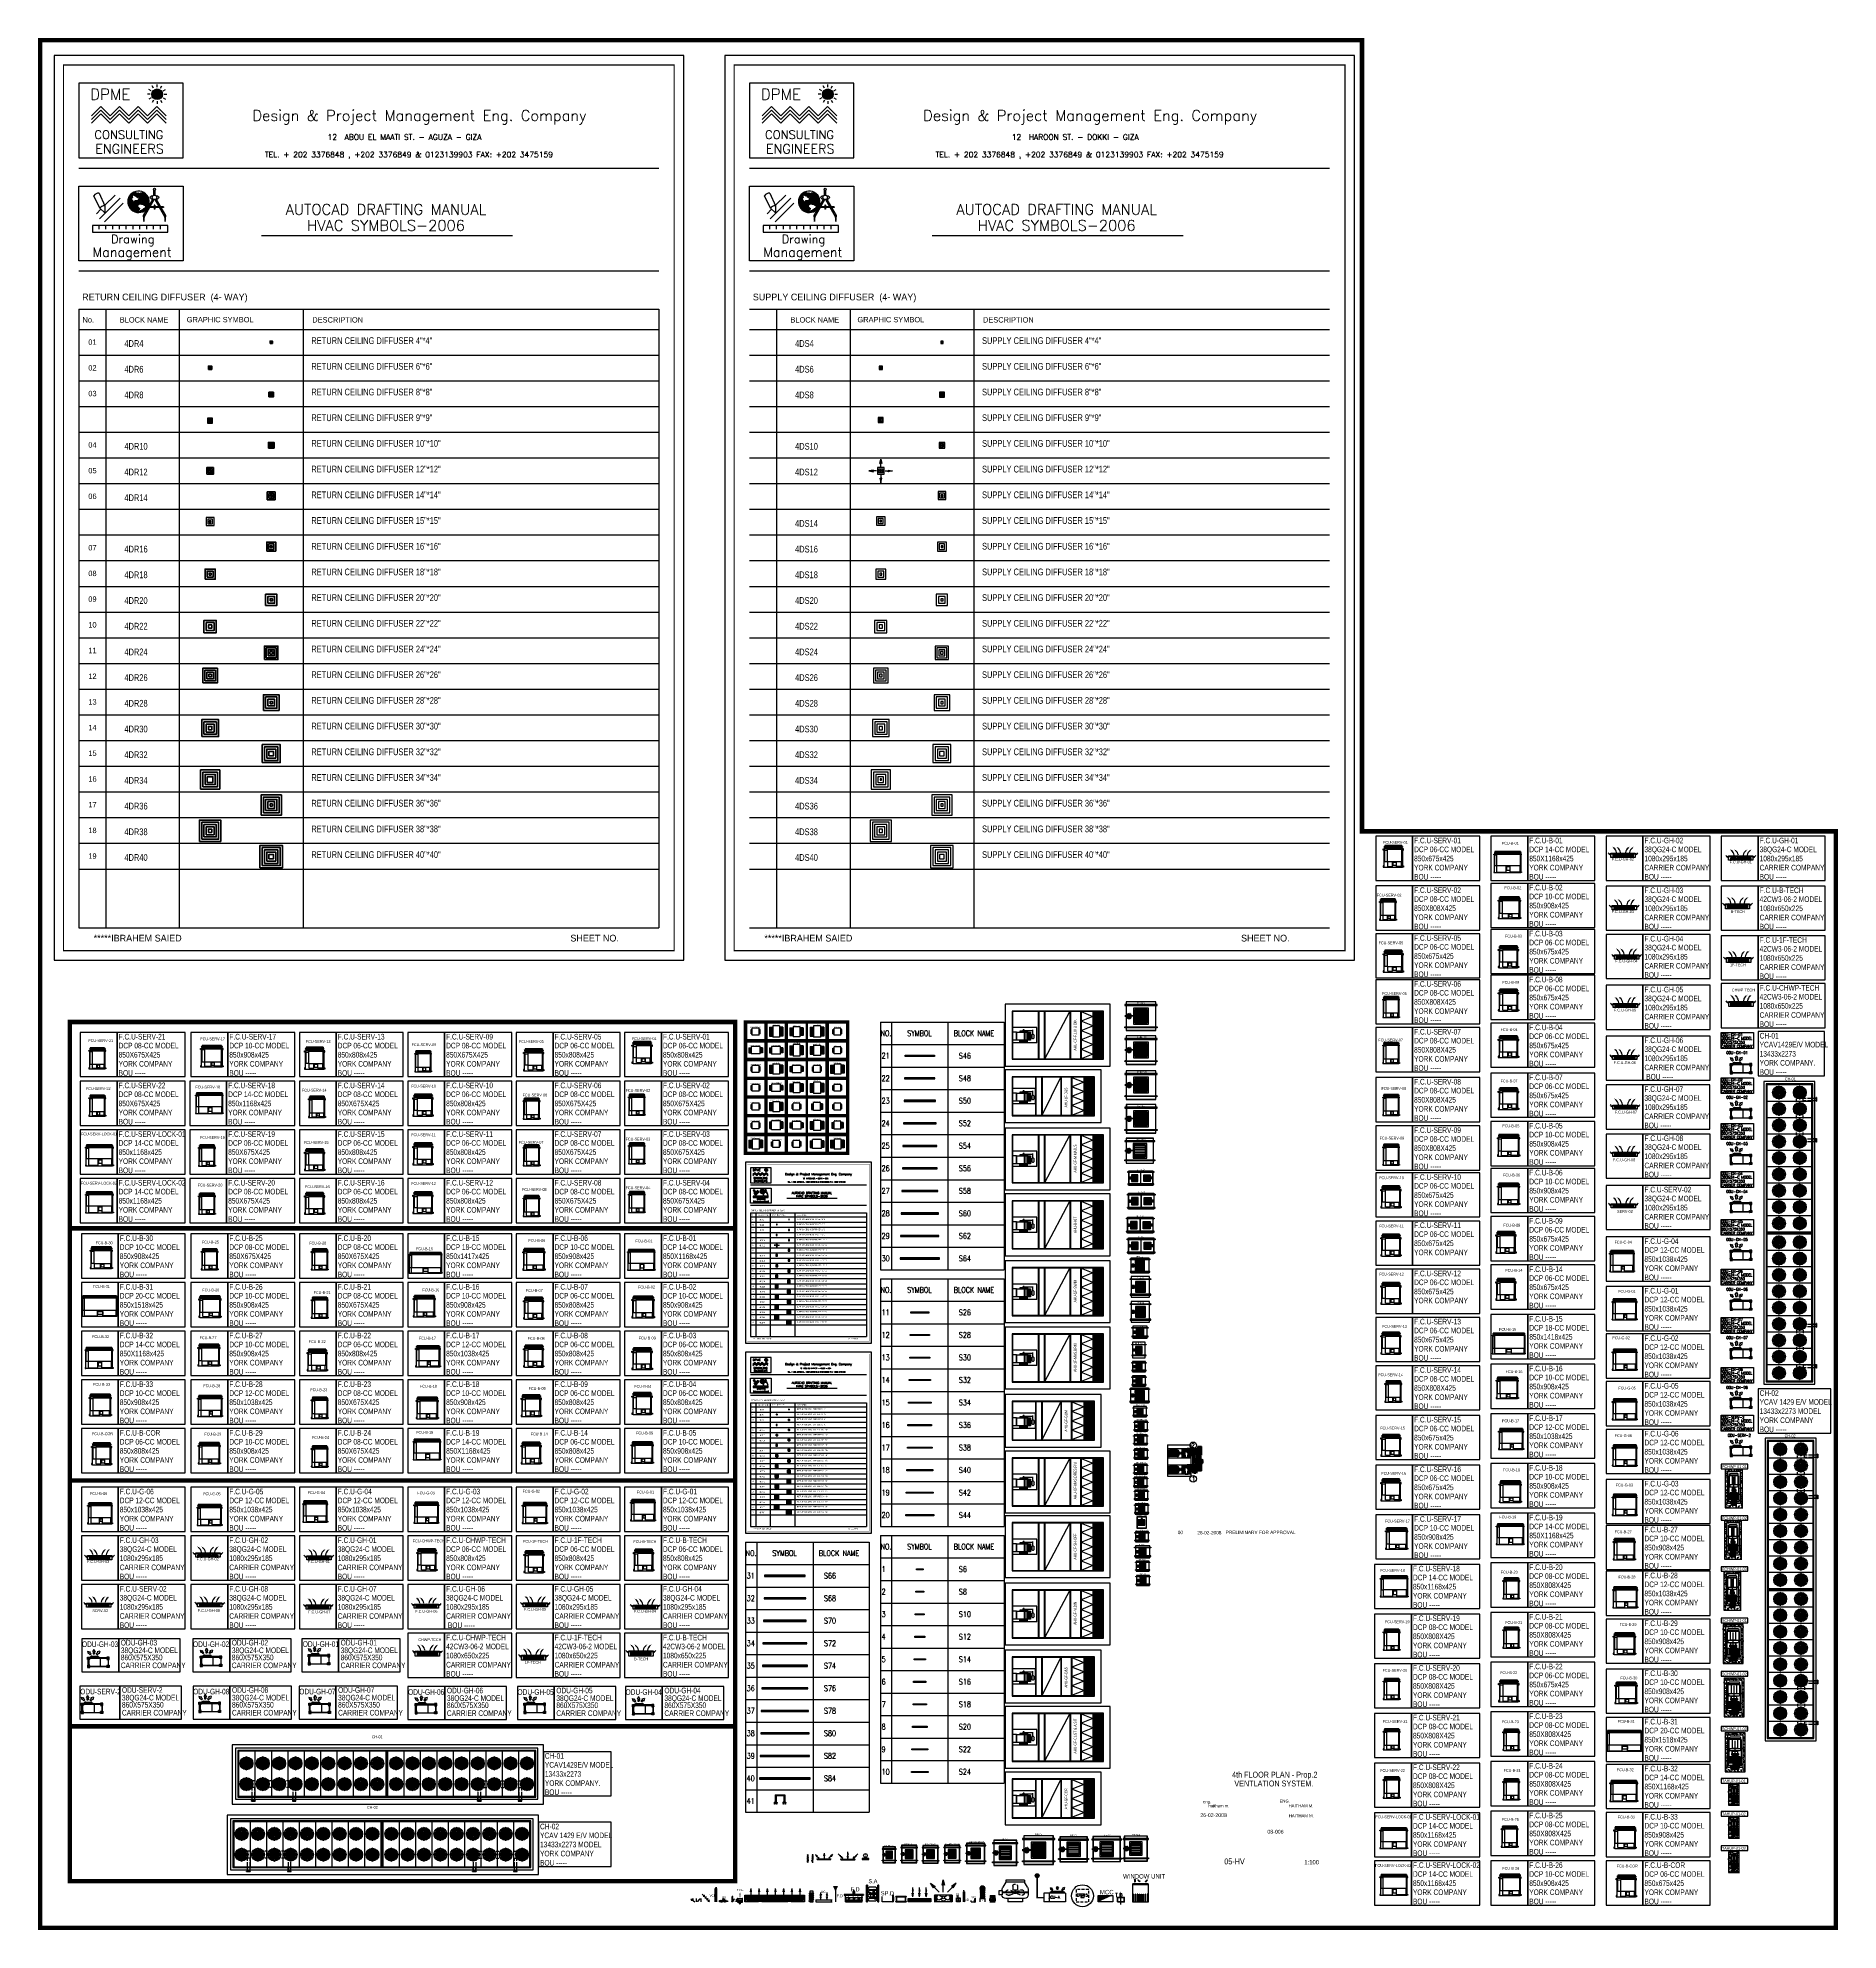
# Model space of a CAD drawing. Header units: millimetres. Extents: x -21221 to 1625077, y -149981 to 356550.
# Drawn here: x 234748 to 314710, y 124224 to 208260 of the extents above; entities that cross this region are included whole.
import ezdxf
from ezdxf.enums import TextEntityAlignment as Align

# ---------------------------------------------------------------- set-up
doc = ezdxf.new("R2010")
doc.units = ezdxf.units.MM
doc.header["$LTSCALE"] = 1000
doc.header["$MEASUREMENT"] = 0
for name, pattern in [('AC & HV-01-3rd. Basement plan$0$CENTER2', [1.125, 0.75, -0.125, 0.125, -0.125]), ('AC & HV-01-3rd. Basement plan$0$CENTERX2', [4, 2.5, -0.5, 0.5, -0.5]), ('AC & HV-01-3rd. Basement plan$0$HIDDEN2', [0.1875, 0.125, -0.0625]), ('CENTER', [2, 1.25, -0.25, 0.25, -0.25]), ('CENTER2', [1.125, 0.75, -0.125, 0.125, -0.125]), ('CENTERX2', [4, 2.5, -0.5, 0.5, -0.5]), ('DASHED', [0.75, 0.5, -0.25]), ('HIDDEN', [0.375, 0.25, -0.125]), ('HIDDEN2', [0.1875, 0.125, -0.0625])]:
    doc.linetypes.add(name, pattern=pattern)
doc.layers.get('0').update_dxf_attribs({"linetype": 'CONTINUOUS'})
for name, color, linetype in [('1-EX-DUCT', 1, 'CONTINUOUS'), ('10- S.D.LINE TEXT', 10, 'CONTINUOUS'), ('12- EQUIPMENT HVAC', 12, 'CONTINUOUS'), ('12- S. R.  DIFFUSER-GRILLES', 12, 'CONTINUOUS'), ('12-RETURN-PIPE', 12, 'CONTINUOUS'), ('150-FRAM-PLAN-0-2', 150, 'CONTINUOUS'), ('200-FRAME-PLAN-1-0-0-6', 200, 'CONTINUOUS'), ('3-SUPPLY-DUCT', 3, 'CONTINUOUS'), ('4- PIPE RETURN', 4, 'CONTINUOUS'), ('4-TEXT-HVAC', 4, 'CONTINUOUS'), ('40-REFERENCE-DRAWINGS-0-35', 40, 'CONTINUOUS'), ('40-SUPPLY-PIPE', 40, 'CONTINUOUS'), ('43-REFERENCE-0-33', 43, 'CONTINUOUS'), ('70-FRAM-DETAIL-0-45', 70, 'CONTINUOUS'), ('9- SUPPORT', 9, 'CONTINUOUS'), ('9-INSULATION', 9, 'CONTINUOUS'), ('AC & HV-01-3rd. Basement plan$0$smoke', 1, 'AC & HV-01-3rd. Basement plan$0$CENTERX2'), ('AC & HV-05-TYPICAL FLOOR PLAN$0$3-SUPPLY-DUCT', 3, 'CONTINUOUS'), ('AFFFFFFFFA', 31, 'CONTINUOUS'), ('HVAC-FURNITURE', 9, 'CENTERX2'), ('Icons', 7, 'CONTINUOUS'), ('M-CWTR-PIPE-RPIP', 3, 'DASHED'), ('PIPE MAIN SUPPLY AXS', 9, 'CENTER2'), ('PIPE SUPPLY AXS', 9, 'CENTER2'), ('REF-PIPE', 5, 'CONTINUOUS'), ('SYMBOLS$0$TEXT-FRAM', 4, 'CONTINUOUS'), ('TEXT-FRAM', 4, 'CONTINUOUS')]:
    doc.layers.add(name, color=color, linetype=linetype)
doc.layers.add('6-RETURN-DUCT', color=6, linetype='CONTINUOUS', lineweight=50)
doc.layers.add('insulation', color=9, linetype='CONTINUOUS', lineweight=50)
doc.styles.add('AC & HV-05-TYPICAL FLOOR PLAN$0$TEXT-P', font='stencil.shx', dxfattribs={"height": 0.3})
doc.styles.add('ROMANS', font='romans.shx', dxfattribs={"width": 0.85})
doc.styles.add('ROMANT', font='ROMANT.shx', dxfattribs={"height": 600})
doc.styles.add('STENCIL', font='stencil.shx')
doc.styles.add('style2', font='stencil.shx')
doc.styles.add('SUPPORT', font='ROMANT.SHX', dxfattribs={"width": 0.75, "height": 250})
doc.styles.add('SYMBOLS$0$ZFRAME', font='ARIAL.TTF', dxfattribs={"width": 0.8})
doc.styles.add('TEXT-P', font='stencil.shx', dxfattribs={"height": 0.3})
doc.styles.add('ZFRAME', font='ARIAL.TTF', dxfattribs={"width": 0.8})
pattern_1 = [(45, (-2234.21, -2166.966), (-35.35534, 35.35534), []), (135, (-2234.21, -2166.966), (-35.35534, -35.35534), [])]
pattern_2 = [(45, (-2031.21, -1963.466), (-35.35534, 35.35534), []), (135, (-2031.21, -1963.466), (-35.35534, -35.35534), [])]

# ---------------------------------------------------------------- blocks, each defined once
blk = doc.blocks.new('ch-01')
for p, q in [((-620, 22), (-663, 64)), ((-495, 0), (-540, 45)), ((495, 0), (-495, 0)), ((484, 22), (-484, 22)), ((-433, 38), (-464, 7)), ((-378, 38), (-409, 7)), ((-323, 38), (-354, 7)), ((-268, 38), (-299, 7)), ((-213, 38), (-244, 7)), ((-158, 38), (-189, 7)), ((-103, 38), (-134, 7)), ((-48, 38), (-79, 7)), ((-2, 38), (-33, 7)), ((2, 38), (34, 7)), ((47, 38), (79, 7)), ((102, 38), (134, 7)), ((157, 38), (189, 7)), ((212, 38), (244, 7)), ((267, 38), (299, 7)), ((322, 38), (354, 7)), ((377, 38), (409, 7)), ((432, 38), (464, 7)), ((495, 0), (540, 45)), ((620, 22), (663, 64)), ((-556, -42), (-590, -8)), ((-446, -114), (-446, -30)), ((-184, -114), (-184, -30)), ((-162, -114), (-162, -30)), ((162, -114), (162, -30)), ((184, -114), (184, -30)), ((556, -42), (590, -8))]:
    blk.add_line(p, q)
at = {"linetype": 'HIDDEN2', "ltscale": 0.15}
for p, q in [((-446, -30), (-184, -30)), ((-446, -58), (-184, -58)), ((-446, -86), (-184, -86)), ((-162, -30), (162, -30)), ((-162, -58), (162, -58)), ((-162, -86), (162, -86)), ((184, -30), (446, -30)), ((184, -58), (446, -58)), ((184, -86), (446, -86))]:
    blk.add_line(p, q, dxfattribs=at)
blk.add_lwpolyline([(540, -140), (-540, -140), (-540, 45), (540, 45)], close=True)
blk.add_lwpolyline([(446, -30), (446, -114), (-446, -114)], dxfattribs=at)
for centre in [(-448, 22), (-393, 22), (-338, 22), (-283, 22), (-228, 22), (-173, 22), (-118, 22), (-63, 22), (-17, 22), (18, 22), (63, 22), (118, 22), (173, 22), (228, 22), (283, 22), (338, 22), (393, 22), (448, 22)]:
    blk.add_circle(centre, 3.49)
for centre, radius, start, end in [((-614, 16), 12.8, 135.5963, 315.5963), ((-596, -2), 12.8, 315.00423, 135.00423), ((-619, 26, 168180), 333, 8.41226, 53.12291), ((-437, 26, 168180), 333, 8.41226, 53.12291), ((437, 26, 168180), 333, 126.87709, 171.58774), ((619, 26, 168180), 333, 126.87709, 171.58774), ((596, -2), 12.8, 44.99577, 224.99577), ((614, 16), 12.8, 224.4037, 44.4037)]:
    blk.add_arc(centre, radius, start, end)
at = {"linetype": 'Continuous'}
for points in [[(-411, 304, 168180), (-428, 281, 168180), (-486, 343, 168180)], [(-229, 303, 168180), (-246, 282, 168180), (-303, 345, 168180)], [(229, 303, 168180), (246, 282, 168180), (303, 345, 168180)], [(411, 304, 168180), (427, 281, 168180), (486, 343, 168180)]]:
    blk.add_solid(points, dxfattribs=at)
for points in [[(-547, -32), (-566, -51), (-500, -98)], [(547, -32), (566, -51), (499, -98)]]:
    blk.add_solid(points)
blk = doc.blocks.new('ch-02')
for p, q in [((-620, 52), (-663, 94)), ((-556, -12), (-590, 21)), ((-495, 30), (-540, 75)), ((495, 30), (-495, 30)), ((484, 52), (-484, 52)), ((-432, 68), (-464, 37)), ((-446, -84), (-446, 0)), ((-377, 68), (-409, 37)), ((-322, 68), (-354, 37)), ((-267, 68), (-299, 37)), ((-212, 68), (-244, 37)), ((-157, 68), (-189, 37)), ((-184, -84), (-184, 0)), ((-162, -84), (-162, 0)), ((-102, 68), (-134, 37)), ((-47, 68), (-79, 37)), ((-2, 68), (-33, 37)), ((2, 68), (34, 37)), ((47, 68), (79, 37)), ((102, 68), (134, 37)), ((157, 68), (189, 37)), ((162, -84), (162, 0)), ((184, -84), (184, 0)), ((212, 68), (244, 37)), ((267, 68), (299, 37)), ((322, 68), (354, 37)), ((377, 68), (409, 37)), ((432, 68), (464, 37)), ((495, 30), (540, 75)), ((556, -12), (590, 21)), ((620, 52), (663, 94))]:
    blk.add_line(p, q)
at = {"linetype": 'HIDDEN2', "ltscale": 0.15}
for p, q in [((-446, 0), (-184, 0)), ((-162, 0), (162, 0)), ((184, 0), (446, 0)), ((-446, -28), (-184, -28)), ((-446, -56), (-184, -56)), ((-162, -28), (162, -28)), ((-162, -56), (162, -56)), ((184, -28), (446, -28)), ((184, -56), (446, -56))]:
    blk.add_line(p, q, dxfattribs=at)
blk.add_lwpolyline([(540, -110), (-540, -110), (-540, 75), (540, 75)], close=True)
blk.add_lwpolyline([(446, 0), (446, -84), (-446, -84)], dxfattribs=at)
for centre in [(-448, 52), (-393, 52), (-338, 52), (-283, 52), (-228, 52), (-173, 52), (-118, 52), (-63, 52), (-17, 52), (18, 52), (63, 52), (118, 52), (173, 52), (228, 52), (283, 52), (338, 52), (393, 52), (448, 52)]:
    blk.add_circle(centre, 3.49)
for centre, radius, start, end in [((-614, 46), 12.8, 135.5963, 315.5963), ((-596, 28), 12.8, 315.00423, 135.00423), ((-619, 56, 168180), 333, 8.41226, 53.12291), ((-437, 56, 168180), 333, 8.41226, 53.12291), ((437, 56, 168180), 333, 126.87709, 171.58774), ((619, 56, 168180), 333, 126.87709, 171.58774), ((596, 28), 12.8, 44.99577, 224.99577), ((614, 46), 12.8, 224.4037, 44.4037)]:
    blk.add_arc(centre, radius, start, end)
at = {"linetype": 'Continuous'}
for points in [[(-411, 334, 168180), (-427, 311, 168180), (-486, 373, 168180)], [(-229, 333, 168180), (-246, 312, 168180), (-303, 375, 168180)], [(229, 333, 168180), (246, 312, 168180), (303, 375, 168180)], [(411, 334, 168180), (427, 311, 168180), (486, 373, 168180)]]:
    blk.add_solid(points, dxfattribs=at)
for points in [[(-547, -2), (-566, -21), (-499, -69)], [(547, -2), (566, -21), (499, -69)]]:
    blk.add_solid(points)
blk = doc.blocks.new('ch-03')
for p, q in [((-654, 15), (-696, 58)), ((-529, -7), (-574, 38)), ((451, 16), (-518, 16)), ((-466, 32), (-498, 0)), ((-411, 32), (-443, 0)), ((-356, 32), (-388, 0)), ((-301, 32), (-333, 0)), ((-246, 32), (-278, 0)), ((-191, 32), (-223, 0)), ((-136, 32), (-168, 0)), ((-81, 32), (-113, 0)), ((-35, 32), (-67, 0)), ((-32, 32), (0, 0)), ((14, 32), (45, 0)), ((69, 32), (100, 0)), ((124, 32), (155, 0)), ((179, 32), (210, 0)), ((234, 32), (265, 0)), ((289, 32), (320, 0)), ((344, 32), (375, 0)), ((399, 32), (430, 0)), ((461, -7), (506, 38)), ((587, 15), (629, 58)), ((-590, -48), (-623, -15)), ((461, -7), (-529, -7)), ((-480, -120), (-480, -37)), ((-218, -120), (-218, -37)), ((-195, -120), (-195, -37)), ((128, -120), (128, -37)), ((150, -120), (150, -37)), ((523, -48), (556, -15))]:
    blk.add_line(p, q)
at = {"linetype": 'HIDDEN2', "ltscale": 0.15}
for p, q in [((-480, -37), (-218, -37)), ((-480, -65), (-218, -65)), ((-480, -92), (-218, -92)), ((-195, -37), (128, -37)), ((-195, -65), (128, -65)), ((-195, -92), (128, -92)), ((150, -37), (413, -37)), ((150, -65), (413, -65)), ((150, -92), (413, -92))]:
    blk.add_line(p, q, dxfattribs=at)
blk.add_lwpolyline([(506, -147), (-574, -147), (-574, 38), (506, 38)], close=True)
blk.add_lwpolyline([(413, -37), (413, -120), (-480, -120)], dxfattribs=at)
for centre in [(-482, 16), (-427, 16), (-372, 16), (-317, 16), (-262, 16), (-207, 16), (-152, 16), (-97, 16), (-51, 16), (-16, 16), (30, 16), (85, 16), (140, 16), (195, 16), (250, 16), (305, 16), (360, 16), (415, 16)]:
    blk.add_circle(centre, 3.49)
for centre, radius, start, end in [((-648, 9), 12.8, 135.5963, 315.5963), ((-630, -9), 12.8, 315.00423, 135.00423), ((-652, 20, 168180), 333, 8.41226, 53.12291), ((-471, 20, 168180), 333, 8.41226, 53.12291), ((404, 20, 168180), 333, 126.87709, 171.58774), ((585, 20, 168180), 333, 126.87709, 171.58774), ((562, -9), 12.8, 44.99577, 224.99577), ((580, 9), 12.8, 224.4037, 44.4037)]:
    blk.add_arc(centre, radius, start, end)
at = {"linetype": 'Continuous'}
for points in [[(-444, 297, 168180), (-461, 275, 168180), (-519, 336, 168180)], [(-263, 297, 168180), (-280, 275, 168180), (-337, 338, 168180)], [(195, 297, 168180), (213, 275, 168180), (269, 338, 168180)], [(377, 297, 168180), (394, 275, 168180), (452, 336, 168180)]]:
    blk.add_solid(points, dxfattribs=at)
for points in [[(-581, -39), (-600, -58), (-533, -105)], [(513, -39), (532, -58), (466, -105)]]:
    blk.add_solid(points)
blk = doc.blocks.new('ch-04')
for p, q in [((-620, 22), (-663, 64)), ((-495, 0), (-540, 45)), ((495, 0), (-495, 0)), ((484, 22), (-484, 22)), ((-433, 38), (-464, 7)), ((-378, 38), (-409, 7)), ((-323, 38), (-354, 7)), ((-268, 38), (-299, 7)), ((-213, 38), (-244, 7)), ((-158, 38), (-189, 7)), ((-103, 38), (-134, 7)), ((-48, 38), (-79, 7)), ((-2, 38), (-33, 7)), ((2, 38), (34, 7)), ((47, 38), (79, 7)), ((102, 38), (134, 7)), ((157, 38), (189, 7)), ((212, 38), (244, 7)), ((267, 38), (299, 7)), ((322, 38), (354, 7)), ((377, 38), (409, 7)), ((432, 38), (464, 7)), ((495, 0), (540, 45)), ((620, 22), (663, 64)), ((-556, -42), (-590, -8)), ((-446, -114), (-446, -30)), ((-184, -114), (-184, -30)), ((-162, -114), (-162, -30)), ((162, -114), (162, -30)), ((184, -114), (184, -30)), ((556, -42), (590, -8))]:
    blk.add_line(p, q)
at = {"linetype": 'HIDDEN2', "ltscale": 0.15}
for p, q in [((-446, -30), (-184, -30)), ((-446, -58), (-184, -58)), ((-446, -86), (-184, -86)), ((-162, -30), (162, -30)), ((-162, -58), (162, -58)), ((-162, -86), (162, -86)), ((184, -30), (446, -30)), ((184, -58), (446, -58)), ((184, -86), (446, -86))]:
    blk.add_line(p, q, dxfattribs=at)
blk.add_lwpolyline([(540, -140), (-540, -140), (-540, 45), (540, 45)], close=True)
blk.add_lwpolyline([(446, -30), (446, -114), (-446, -114)], dxfattribs=at)
for centre in [(-448, 22), (-393, 22), (-338, 22), (-283, 22), (-228, 22), (-173, 22), (-118, 22), (-63, 22), (-17, 22), (18, 22), (63, 22), (118, 22), (173, 22), (228, 22), (283, 22), (338, 22), (393, 22), (448, 22)]:
    blk.add_circle(centre, 3.49)
for centre, radius, start, end in [((-614, 16), 12.8, 135.5963, 315.5963), ((-596, -2), 12.8, 315.00423, 135.00423), ((-619, 26, 168180), 333, 8.41226, 53.12291), ((-437, 26, 168180), 333, 8.41226, 53.12291), ((437, 26, 168180), 333, 126.87709, 171.58774), ((619, 26, 168180), 333, 126.87709, 171.58774), ((596, -2), 12.8, 44.99577, 224.99577), ((614, 16), 12.8, 224.4037, 44.4037)]:
    blk.add_arc(centre, radius, start, end)
at = {"linetype": 'Continuous'}
for points in [[(-411, 304, 168180), (-428, 281, 168180), (-486, 343, 168180)], [(-229, 303, 168180), (-246, 282, 168180), (-303, 345, 168180)], [(229, 303, 168180), (246, 282, 168180), (303, 345, 168180)], [(411, 304, 168180), (427, 281, 168180), (486, 343, 168180)]]:
    blk.add_solid(points, dxfattribs=at)
for points in [[(-547, -32), (-566, -51), (-500, -98)], [(547, -32), (566, -51), (499, -98)]]:
    blk.add_solid(points)
blk = doc.blocks.new('ch-05')
for p, q in [((-642, 28), (-684, 70)), ((-516, 6), (-561, 51)), ((474, 6), (-516, 6)), ((463, 28), (-505, 28)), ((-454, 44), (-485, 12)), ((-399, 44), (-430, 12)), ((-344, 44), (-375, 12)), ((-289, 44), (-320, 12)), ((-234, 44), (-265, 12)), ((-179, 44), (-210, 12)), ((-124, 44), (-155, 12)), ((-69, 44), (-100, 12)), ((-23, 44), (-54, 12)), ((-19, 44), (12, 12)), ((26, 44), (58, 12)), ((81, 44), (113, 12)), ((136, 44), (168, 12)), ((191, 44), (223, 12)), ((246, 44), (278, 12)), ((301, 44), (333, 12)), ((356, 44), (388, 12)), ((411, 44), (443, 12)), ((474, 6), (519, 51)), ((599, 28), (641, 70)), ((-578, -36), (-611, -3)), ((-468, -108), (-468, -24)), ((-205, -108), (-205, -24)), ((-183, -108), (-183, -24)), ((140, -108), (140, -24)), ((163, -108), (163, -24)), ((535, -36), (568, -3))]:
    blk.add_line(p, q)
at = {"linetype": 'HIDDEN2', "ltscale": 0.15}
for p, q in [((-468, -24), (-205, -24)), ((-468, -52), (-205, -52)), ((-468, -80), (-205, -80)), ((-183, -24), (140, -24)), ((-183, -52), (140, -52)), ((-183, -80), (140, -80)), ((163, -24), (425, -24)), ((163, -52), (425, -52)), ((163, -80), (425, -80))]:
    blk.add_line(p, q, dxfattribs=at)
blk.add_lwpolyline([(519, -134), (-561, -134), (-561, 51), (519, 51)], close=True)
blk.add_lwpolyline([(425, -24), (425, -108), (-468, -108)], dxfattribs=at)
for centre in [(-470, 28), (-415, 28), (-360, 28), (-305, 28), (-250, 28), (-195, 28), (-140, 28), (-85, 28), (-39, 28), (-3, 28), (42, 28), (97, 28), (152, 28), (207, 28), (262, 28), (317, 28), (372, 28), (427, 28)]:
    blk.add_circle(centre, 3.49)
for centre, radius, start, end in [((-635, 22), 12.8, 135.5963, 315.5963), ((-617, 4), 12.8, 315.00423, 135.00423), ((-640, 32, 168180), 333, 8.41226, 53.12291), ((-459, 32, 168180), 333, 8.41226, 53.12291), ((416, 32, 168180), 333, 126.87709, 171.58774), ((597, 32, 168180), 333, 126.87709, 171.58774), ((575, 4), 12.8, 44.99577, 224.99577), ((593, 22), 12.8, 224.4037, 44.4037)]:
    blk.add_arc(centre, radius, start, end)
at = {"linetype": 'Continuous'}
for points in [[(-432, 309, 168180), (-449, 287, 168180), (-507, 349, 168180)], [(-250, 309, 168180), (-268, 287, 168180), (-324, 351, 168180)], [(208, 309, 168180), (225, 287, 168180), (282, 351, 168180)], [(389, 309, 168180), (406, 287, 168180), (464, 349, 168180)]]:
    blk.add_solid(points, dxfattribs=at)
for points in [[(-568, -26), (-587, -45), (-521, -93)], [(526, -26), (545, -45), (478, -93)]]:
    blk.add_solid(points)
blk = doc.blocks.new('ch-06')
for p, q in [((-654, 15), (-696, 58)), ((-529, -7), (-574, 38)), ((451, 16), (-518, 16)), ((-466, 32), (-498, 0)), ((-411, 32), (-443, 0)), ((-356, 32), (-388, 0)), ((-301, 32), (-333, 0)), ((-246, 32), (-278, 0)), ((-191, 32), (-223, 0)), ((-136, 32), (-168, 0)), ((-81, 32), (-113, 0)), ((-35, 32), (-67, 0)), ((-32, 32), (0, 0)), ((14, 32), (45, 0)), ((69, 32), (100, 0)), ((124, 32), (155, 0)), ((179, 32), (210, 0)), ((234, 32), (265, 0)), ((289, 32), (320, 0)), ((344, 32), (375, 0)), ((399, 32), (430, 0)), ((461, -7), (506, 38)), ((587, 15), (629, 58)), ((-590, -48), (-623, -15)), ((461, -7), (-529, -7)), ((-480, -120), (-480, -37)), ((-218, -120), (-218, -37)), ((-195, -120), (-195, -37)), ((128, -120), (128, -37)), ((150, -120), (150, -37)), ((523, -48), (556, -15))]:
    blk.add_line(p, q)
at = {"linetype": 'HIDDEN2', "ltscale": 0.15}
for p, q in [((-480, -37), (-218, -37)), ((-480, -65), (-218, -65)), ((-480, -92), (-218, -92)), ((-195, -37), (128, -37)), ((-195, -65), (128, -65)), ((-195, -92), (128, -92)), ((150, -37), (413, -37)), ((150, -65), (413, -65)), ((150, -92), (413, -92))]:
    blk.add_line(p, q, dxfattribs=at)
blk.add_lwpolyline([(506, -147), (-574, -147), (-574, 38), (506, 38)], close=True)
blk.add_lwpolyline([(413, -37), (413, -120), (-480, -120)], dxfattribs=at)
for centre in [(-482, 16), (-427, 16), (-372, 16), (-317, 16), (-262, 16), (-207, 16), (-152, 16), (-97, 16), (-51, 16), (-16, 16), (30, 16), (85, 16), (140, 16), (195, 16), (250, 16), (305, 16), (360, 16), (415, 16)]:
    blk.add_circle(centre, 3.49)
for centre, radius, start, end in [((-648, 9), 12.8, 135.5963, 315.5963), ((-630, -9), 12.8, 315.00423, 135.00423), ((-652, 20, 168180), 333, 8.41226, 53.12291), ((-471, 20, 168180), 333, 8.41226, 53.12291), ((404, 20, 168180), 333, 126.87709, 171.58774), ((585, 20, 168180), 333, 126.87709, 171.58774), ((562, -9), 12.8, 44.99577, 224.99577), ((580, 9), 12.8, 224.4037, 44.4037)]:
    blk.add_arc(centre, radius, start, end)
at = {"linetype": 'Continuous'}
for points in [[(-444, 297, 168180), (-461, 275, 168180), (-519, 336, 168180)], [(-263, 297, 168180), (-280, 275, 168180), (-337, 338, 168180)], [(195, 297, 168180), (213, 275, 168180), (269, 338, 168180)], [(377, 297, 168180), (394, 275, 168180), (452, 336, 168180)]]:
    blk.add_solid(points, dxfattribs=at)
for points in [[(-581, -39), (-600, -58), (-533, -105)], [(513, -39), (532, -58), (466, -105)]]:
    blk.add_solid(points)
blk = doc.blocks.new('ch-07')
for p, q in [((-620, -23), (-663, 20)), ((495, -45), (540, 0)), ((620, -23), (663, 20)), ((-556, -86), (-590, -53)), ((-495, -45), (-540, 0)), ((495, -45), (-495, -45)), ((484, -22), (-484, -22)), ((-432, -7), (-464, -38)), ((-446, -159), (-446, -75)), ((-377, -7), (-409, -38)), ((-322, -7), (-354, -38)), ((-267, -7), (-299, -38)), ((-212, -7), (-244, -38)), ((-157, -7), (-189, -38)), ((-184, -159), (-184, -75)), ((-162, -159), (-162, -75)), ((-102, -7), (-134, -38)), ((-47, -7), (-79, -38)), ((-2, -7), (-33, -38)), ((2, -7), (34, -38)), ((47, -7), (79, -38)), ((102, -7), (134, -38)), ((157, -7), (189, -38)), ((162, -159), (162, -75)), ((184, -159), (184, -75)), ((212, -7), (244, -38)), ((267, -7), (299, -38)), ((322, -7), (354, -38)), ((377, -7), (409, -38)), ((432, -7), (464, -38)), ((556, -86), (590, -53))]:
    blk.add_line(p, q)
at = {"linetype": 'HIDDEN2', "ltscale": 0.15}
for p, q in [((-446, -75), (-184, -75)), ((-446, -103), (-184, -103)), ((-446, -131), (-184, -131)), ((-162, -75), (162, -75)), ((-162, -103), (162, -103)), ((-162, -131), (162, -131)), ((184, -75), (446, -75)), ((184, -103), (446, -103)), ((184, -131), (446, -131))]:
    blk.add_line(p, q, dxfattribs=at)
blk.add_lwpolyline([(540, -185), (-540, -185), (-540, 0), (540, 0)], close=True)
blk.add_lwpolyline([(446, -75), (446, -159), (-446, -159)], dxfattribs=at)
for centre in [(-448, -22), (-393, -22), (-338, -22), (-283, -22), (-228, -22), (-173, -22), (-118, -22), (-63, -22), (-17, -22), (18, -22), (63, -22), (118, -22), (173, -22), (228, -22), (283, -22), (338, -22), (393, -22), (448, -22)]:
    blk.add_circle(centre, 3.49)
for centre, radius, start, end in [((-619, -19, 168180), 333, 8.41226, 53.12291), ((-437, -19, 168180), 333, 8.41226, 53.12291), ((437, -19, 168180), 333, 126.87709, 171.58774), ((619, -19, 168180), 333, 126.87709, 171.58774), ((-614, -29), 12.8, 135.5963, 315.5963), ((-596, -47), 12.8, 315.00423, 135.00423), ((596, -47), 12.8, 44.99577, 224.99577), ((614, -29), 12.8, 224.4037, 44.4037)]:
    blk.add_arc(centre, radius, start, end)
at = {"linetype": 'Continuous'}
for points in [[(-411, 259, 168180), (-427, 236, 168180), (-486, 298, 168180)], [(-229, 258, 168180), (-246, 237, 168180), (-303, 300, 168180)], [(229, 258, 168180), (246, 237, 168180), (303, 300, 168180)], [(411, 259, 168180), (427, 236, 168180), (486, 298, 168180)]]:
    blk.add_solid(points, dxfattribs=at)
for points in [[(-547, -77), (-566, -96), (-499, -143)], [(547, -77), (566, -96), (499, -143)]]:
    blk.add_solid(points)
blk = doc.blocks.new('ch-08')
for p, q in [((-620, 22), (-663, 64)), ((-495, 0), (-540, 45)), ((495, 0), (-495, 0)), ((484, 22), (-484, 22)), ((-433, 38), (-464, 7)), ((-378, 38), (-409, 7)), ((-323, 38), (-354, 7)), ((-268, 38), (-299, 7)), ((-213, 38), (-244, 7)), ((-158, 38), (-189, 7)), ((-103, 38), (-134, 7)), ((-48, 38), (-79, 7)), ((-2, 38), (-33, 7)), ((2, 38), (34, 7)), ((47, 38), (79, 7)), ((102, 38), (134, 7)), ((157, 38), (189, 7)), ((212, 38), (244, 7)), ((267, 38), (299, 7)), ((322, 38), (354, 7)), ((377, 38), (409, 7)), ((432, 38), (464, 7)), ((495, 0), (540, 45)), ((620, 22), (663, 64)), ((-556, -42), (-590, -8)), ((-446, -114), (-446, -30)), ((-184, -114), (-184, -30)), ((-162, -114), (-162, -30)), ((162, -114), (162, -30)), ((184, -114), (184, -30)), ((556, -42), (590, -8))]:
    blk.add_line(p, q)
at = {"linetype": 'HIDDEN2', "ltscale": 0.15}
for p, q in [((-446, -30), (-184, -30)), ((-446, -58), (-184, -58)), ((-446, -86), (-184, -86)), ((-162, -30), (162, -30)), ((-162, -58), (162, -58)), ((-162, -86), (162, -86)), ((184, -30), (446, -30)), ((184, -58), (446, -58)), ((184, -86), (446, -86))]:
    blk.add_line(p, q, dxfattribs=at)
blk.add_lwpolyline([(540, -140), (-540, -140), (-540, 45), (540, 45)], close=True)
blk.add_lwpolyline([(446, -30), (446, -114), (-446, -114)], dxfattribs=at)
for centre in [(-448, 22), (-393, 22), (-338, 22), (-283, 22), (-228, 22), (-173, 22), (-118, 22), (-63, 22), (-17, 22), (18, 22), (63, 22), (118, 22), (173, 22), (228, 22), (283, 22), (338, 22), (393, 22), (448, 22)]:
    blk.add_circle(centre, 3.49)
for centre, radius, start, end in [((-614, 16), 12.8, 135.5963, 315.5963), ((-596, -2), 12.8, 315.00423, 135.00423), ((-619, 26, 168180), 333, 8.41226, 53.12291), ((-437, 26, 168180), 333, 8.41226, 53.12291), ((437, 26, 168180), 333, 126.87709, 171.58774), ((619, 26, 168180), 333, 126.87709, 171.58774), ((596, -2), 12.8, 44.99577, 224.99577), ((614, 16), 12.8, 224.4037, 44.4037)]:
    blk.add_arc(centre, radius, start, end)
at = {"linetype": 'Continuous'}
for points in [[(-411, 304, 168180), (-428, 281, 168180), (-486, 343, 168180)], [(-229, 303, 168180), (-246, 282, 168180), (-303, 345, 168180)], [(229, 303, 168180), (246, 282, 168180), (303, 345, 168180)], [(411, 304, 168180), (427, 281, 168180), (486, 343, 168180)]]:
    blk.add_solid(points, dxfattribs=at)
for points in [[(-547, -32), (-566, -51), (-500, -98)], [(547, -32), (566, -51), (499, -98)]]:
    blk.add_solid(points)
blk = doc.blocks.new('serv-02')
for p, q in [((-654, 15), (-696, 58)), ((-529, -7), (-574, 38)), ((451, 16), (-518, 16)), ((-466, 32), (-498, 0)), ((-411, 32), (-443, 0)), ((-356, 32), (-388, 0)), ((-301, 32), (-333, 0)), ((-246, 32), (-278, 0)), ((-191, 32), (-223, 0)), ((-136, 32), (-168, 0)), ((-81, 32), (-113, 0)), ((-35, 32), (-67, 0)), ((-32, 32), (0, 0)), ((14, 32), (45, 0)), ((69, 32), (100, 0)), ((124, 32), (155, 0)), ((179, 32), (210, 0)), ((234, 32), (265, 0)), ((289, 32), (320, 0)), ((344, 32), (375, 0)), ((399, 32), (430, 0)), ((461, -7), (506, 38)), ((587, 15), (629, 58)), ((-590, -48), (-623, -15)), ((461, -7), (-529, -7)), ((-480, -120), (-480, -37)), ((-218, -120), (-218, -37)), ((-195, -120), (-195, -37)), ((128, -120), (128, -37)), ((150, -120), (150, -37)), ((523, -48), (556, -15))]:
    blk.add_line(p, q)
at = {"linetype": 'HIDDEN2', "ltscale": 0.15}
for p, q in [((-480, -37), (-218, -37)), ((-480, -65), (-218, -65)), ((-480, -92), (-218, -92)), ((-195, -37), (128, -37)), ((-195, -65), (128, -65)), ((-195, -92), (128, -92)), ((150, -37), (413, -37)), ((150, -65), (413, -65)), ((150, -92), (413, -92))]:
    blk.add_line(p, q, dxfattribs=at)
blk.add_lwpolyline([(506, -147), (-574, -147), (-574, 38), (506, 38)], close=True)
blk.add_lwpolyline([(413, -37), (413, -120), (-480, -120)], dxfattribs=at)
for centre in [(-482, 16), (-427, 16), (-372, 16), (-317, 16), (-262, 16), (-207, 16), (-152, 16), (-97, 16), (-51, 16), (-16, 16), (30, 16), (85, 16), (140, 16), (195, 16), (250, 16), (305, 16), (360, 16), (415, 16)]:
    blk.add_circle(centre, 3.49)
for centre, radius, start, end in [((-648, 9), 12.8, 135.5963, 315.5963), ((-630, -9), 12.8, 315.00423, 135.00423), ((-652, 20, 168180), 333, 8.41226, 53.12291), ((-471, 20, 168180), 333, 8.41226, 53.12291), ((404, 20, 168180), 333, 126.87709, 171.58774), ((585, 20, 168180), 333, 126.87709, 171.58774), ((562, -9), 12.8, 44.99577, 224.99577), ((580, 9), 12.8, 224.4037, 44.4037)]:
    blk.add_arc(centre, radius, start, end)
at = {"linetype": 'Continuous'}
for points in [[(-444, 297, 168180), (-461, 275, 168180), (-519, 336, 168180)], [(-263, 297, 168180), (-280, 275, 168180), (-337, 338, 168180)], [(195, 297, 168180), (213, 275, 168180), (269, 338, 168180)], [(377, 297, 168180), (394, 275, 168180), (452, 336, 168180)]]:
    blk.add_solid(points, dxfattribs=at)
for points in [[(-581, -39), (-600, -58), (-533, -105)], [(513, -39), (532, -58), (466, -105)]]:
    blk.add_solid(points)
blk = doc.blocks.new('B-TECH')
for p, q in [((-620, 90), (-663, 132)), ((-556, 26), (-590, 59)), ((-495, 67), (-540, 112)), ((495, 68), (-495, 67)), ((484, 90), (-484, 90)), ((-432, 106), (-464, 74)), ((-446, -74), (-446, 38)), ((-377, 106), (-409, 74)), ((-322, 106), (-354, 74)), ((-267, 106), (-299, 74)), ((-212, 106), (-244, 74)), ((-157, 106), (-189, 74)), ((-184, -74), (-184, 38)), ((-162, -74), (-162, 38)), ((-102, 106), (-134, 74)), ((-47, 106), (-79, 74)), ((-2, 106), (-33, 74)), ((2, 106), (34, 74)), ((47, 106), (79, 74)), ((102, 106), (134, 74)), ((157, 106), (189, 74)), ((162, -74), (162, 38)), ((184, -74), (184, 38)), ((212, 106), (244, 74)), ((267, 106), (299, 74)), ((322, 106), (354, 74)), ((377, 106), (409, 74)), ((432, 106), (464, 74)), ((495, 68), (540, 112)), ((556, 26), (590, 59)), ((620, 90), (663, 132))]:
    blk.add_line(p, q)
at = {"linetype": 'HIDDEN2', "ltscale": 0.15}
for p, q in [((-446, 38), (-184, 38)), ((-446, 10), (-184, 10)), ((-162, 38), (162, 38)), ((-162, 10), (162, 10)), ((184, 38), (446, 38)), ((184, 10), (446, 10)), ((-446, -18), (-184, -18)), ((-446, -46), (-184, -46)), ((-162, -18), (162, -18)), ((-162, -46), (162, -46)), ((184, -18), (446, -18)), ((184, -46), (446, -46))]:
    blk.add_line(p, q, dxfattribs=at)
blk.add_lwpolyline([(540, -113), (-540, -113), (-540, 112), (540, 112)], close=True)
blk.add_lwpolyline([(446, 38), (446, -74), (-446, -74)], dxfattribs=at)
for centre in [(-448, 90), (-393, 90), (-338, 90), (-283, 90), (-228, 90), (-173, 90), (-118, 90), (-63, 90), (-17, 90), (18, 90), (63, 90), (118, 90), (173, 90), (228, 90), (283, 90), (338, 90), (393, 90), (448, 90)]:
    blk.add_circle(centre, 3.49)
for centre, radius, start, end in [((-614, 84), 12.8, 135.5963, 315.5963), ((-596, 65), 12.8, 315.00423, 135.00423), ((-619, 94, 168180), 333, 8.41226, 53.12291), ((-437, 94, 168180), 333, 8.41226, 53.12291), ((437, 94, 168180), 333, 126.87709, 171.58774), ((619, 94, 168180), 333, 126.87709, 171.58774), ((596, 65), 12.8, 44.99577, 224.99577), ((614, 84), 12.8, 224.4037, 44.4037)]:
    blk.add_arc(centre, radius, start, end)
for points in [[(-547, 36), (-566, 17), (-499, -31)], [(547, 36), (566, 17), (499, -31)]]:
    blk.add_solid(points)
at = {"linetype": 'Continuous'}
for points in [[(-411, 371, 168180), (-427, 349, 168180), (-486, 411, 168180)], [(-229, 371, 168180), (-246, 349, 168180), (-303, 413, 168180)], [(229, 371, 168180), (246, 349, 168180), (303, 413, 168180)], [(411, 371, 168180), (427, 349, 168180), (486, 411, 168180)]]:
    blk.add_solid(points, dxfattribs=at)
blk = doc.blocks.new('1F-TECH')
for p, q in [((-620, 90), (-663, 132)), ((-556, 26), (-590, 59)), ((-540, -113), (-540, 112)), ((-540, 112), (540, 112)), ((-495, 67), (-540, 112)), ((495, 68), (-495, 67)), ((484, 90), (-484, 90)), ((-432, 106), (-464, 74)), ((-446, -74), (-446, 38)), ((-377, 106), (-409, 74)), ((-322, 106), (-354, 74)), ((-267, 106), (-299, 74)), ((-212, 106), (-244, 74)), ((-157, 106), (-189, 74)), ((-184, -74), (-184, 38)), ((-162, -74), (-162, 38)), ((-102, 106), (-134, 74)), ((-47, 106), (-79, 74)), ((-2, 106), (-33, 74)), ((2, 106), (34, 74)), ((47, 106), (79, 74)), ((102, 106), (134, 74)), ((157, 106), (189, 74)), ((162, -74), (162, 38)), ((184, -74), (184, 38)), ((212, 106), (244, 74)), ((267, 106), (299, 74)), ((322, 106), (354, 74)), ((377, 106), (409, 74)), ((432, 106), (464, 74)), ((495, 68), (540, 112)), ((540, 112), (540, -113)), ((556, 26), (590, 59)), ((620, 90), (663, 132)), ((540, -113), (-540, -113))]:
    blk.add_line(p, q)
at = {"linetype": 'HIDDEN2', "ltscale": 0.15}
for p, q in [((-446, 38), (-184, 38)), ((-446, 10), (-184, 10)), ((-162, 38), (162, 38)), ((-162, 10), (162, 10)), ((184, 38), (446, 38)), ((184, 10), (446, 10)), ((446, 38), (446, -74)), ((-446, -18), (-184, -18)), ((-446, -46), (-184, -46)), ((446, -74), (-446, -74)), ((-162, -18), (162, -18)), ((-162, -46), (162, -46)), ((184, -18), (446, -18)), ((184, -46), (446, -46))]:
    blk.add_line(p, q, dxfattribs=at)
for centre in [(-448, 90), (-393, 90), (-338, 90), (-283, 90), (-228, 90), (-173, 90), (-118, 90), (-63, 90), (-17, 90), (18, 90), (63, 90), (118, 90), (173, 90), (228, 90), (283, 90), (338, 90), (393, 90), (448, 90)]:
    blk.add_circle(centre, 3.49)
for centre, radius, start, end in [((-614, 84), 12.8, 135.5963, 315.5963), ((-596, 65), 12.8, 315.00423, 135.00423), ((-619, 94, 168180), 333, 8.41226, 53.12291), ((-437, 94, 168180), 333, 8.41226, 53.12291), ((437, 94, 168180), 333, 126.87709, 171.58774), ((619, 94, 168180), 333, 126.87709, 171.58774), ((596, 65), 12.8, 44.99577, 224.99577), ((614, 84), 12.8, 224.4037, 44.4037)]:
    blk.add_arc(centre, radius, start, end)
for points in [[(-547, 36), (-566, 17), (-499, -31)], [(547, 36), (566, 17), (499, -31)]]:
    blk.add_solid(points)
at = {"linetype": 'Continuous'}
for points in [[(-411, 371, 168180), (-427, 349, 168180), (-486, 411, 168180)], [(-229, 371, 168180), (-246, 349, 168180), (-303, 413, 168180)], [(229, 371, 168180), (246, 349, 168180), (303, 413, 168180)], [(411, 371, 168180), (427, 349, 168180), (486, 411, 168180)]]:
    blk.add_solid(points, dxfattribs=at)
blk = doc.blocks.new('CHWP-TECH')
for p, q in [((-620, 90), (-663, 132)), ((-556, 26), (-590, 59)), ((-540, -112), (-540, 112)), ((-540, 112), (540, 112)), ((-495, 67), (-540, 112)), ((495, 68), (-495, 67)), ((484, 90), (-484, 90)), ((-432, 106), (-464, 74)), ((-446, -74), (-446, 38)), ((-377, 106), (-409, 74)), ((-322, 106), (-354, 74)), ((-267, 106), (-299, 74)), ((-212, 106), (-244, 74)), ((-157, 106), (-189, 74)), ((-184, -74), (-184, 38)), ((-162, -74), (-162, 38)), ((-102, 106), (-134, 74)), ((-47, 106), (-79, 74)), ((-2, 106), (-33, 74)), ((2, 106), (34, 74)), ((47, 106), (79, 74)), ((102, 106), (134, 74)), ((157, 106), (189, 74)), ((162, -74), (162, 38)), ((184, -74), (184, 38)), ((212, 106), (244, 74)), ((267, 106), (299, 74)), ((322, 106), (354, 74)), ((377, 106), (409, 74)), ((432, 106), (464, 74)), ((495, 68), (540, 112)), ((540, 112), (540, -112)), ((556, 26), (590, 59)), ((620, 90), (663, 132)), ((540, -112), (-540, -112))]:
    blk.add_line(p, q)
at = {"linetype": 'HIDDEN2', "ltscale": 0.15}
for p, q in [((-446, 38), (-184, 38)), ((-446, 10), (-184, 10)), ((-162, 38), (162, 38)), ((-162, 10), (162, 10)), ((184, 38), (446, 38)), ((184, 10), (446, 10)), ((446, 38), (446, -74)), ((-446, -18), (-184, -18)), ((-446, -46), (-184, -46)), ((446, -74), (-446, -74)), ((-162, -18), (162, -18)), ((-162, -46), (162, -46)), ((184, -18), (446, -18)), ((184, -46), (446, -46))]:
    blk.add_line(p, q, dxfattribs=at)
for centre in [(-448, 90), (-393, 90), (-338, 90), (-283, 90), (-228, 90), (-173, 90), (-118, 90), (-63, 90), (-17, 90), (18, 90), (63, 90), (118, 90), (173, 90), (228, 90), (283, 90), (338, 90), (393, 90), (448, 90)]:
    blk.add_circle(centre, 3.49)
for centre, radius, start, end in [((-614, 84), 12.8, 135.5963, 315.5963), ((-596, 65), 12.8, 315.00423, 135.00423), ((-619, 94, 168180), 333, 8.41226, 53.12291), ((-437, 94, 168180), 333, 8.41226, 53.12291), ((437, 94, 168180), 333, 126.87709, 171.58774), ((619, 94, 168180), 333, 126.87709, 171.58774), ((596, 65), 12.8, 44.99577, 224.99577), ((614, 84), 12.8, 224.4037, 44.4037)]:
    blk.add_arc(centre, radius, start, end)
for points in [[(-547, 36), (-566, 17), (-499, -31)], [(547, 36), (566, 17), (499, -31)]]:
    blk.add_solid(points)
at = {"linetype": 'Continuous'}
for points in [[(-411, 371, 168180), (-427, 349, 168180), (-486, 411, 168180)], [(-229, 371, 168180), (-246, 349, 168180), (-303, 413, 168180)], [(229, 371, 168180), (246, 349, 168180), (303, 413, 168180)], [(411, 371, 168180), (427, 349, 168180), (486, 411, 168180)]]:
    blk.add_solid(points, dxfattribs=at)
blk = doc.blocks.new('chiller.no-01')
for points in [[(-6617, 1036), (-6617, 956), (-6576, 956), (-6576, 996), (-6536, 996), (-6536, 1036)], [(6617, 1036), (6617, 956), (6576, 956), (6576, 996), (6536, 996), (6536, 1036)], [(-6617, -1037), (-6617, -956), (-6576, -956), (-6576, -997), (-6536, -997), (-6536, -1037)], [(6617, -1037), (6617, -956), (6576, -956), (6576, -997), (6536, -997), (6536, -1037)]]:
    blk.add_hatch(color=256).paths.add_polyline_path(points)
h = blk.add_hatch(color=256)
h.paths.add_polyline_path([(-80, 1036), (-40, 1036), (-40, 996), (-80, 996)])
h.paths.add_polyline_path([(-40, 996), (-40, 1036), (0, 1036), (0, 996)])
h.paths.add_polyline_path([(0, 996), (0, 956), (-40, 956), (-40, 996)])
h.paths.add_polyline_path([(0, 996), (40, 996), (40, 956), (0, 956)])
h.paths.add_polyline_path([(40, 1036), (40, 996), (0, 996), (0, 1036)])
h.paths.add_polyline_path([(80, 996), (40, 996), (40, 1036), (80, 1036)])
h = blk.add_hatch(color=256)
h.paths.add_polyline_path([(-80, -1037), (-40, -1037), (-40, -997), (-80, -997)])
h.paths.add_polyline_path([(-40, -997), (-40, -1037), (0, -1037), (0, -997)])
h.paths.add_polyline_path([(0, -997), (0, -956), (-40, -956), (-40, -997)])
h.paths.add_polyline_path([(0, -997), (40, -997), (40, -956), (0, -956)])
h.paths.add_polyline_path([(40, -1037), (40, -997), (0, -997), (0, -1037)])
h.paths.add_polyline_path([(80, -997), (40, -997), (40, -1037), (80, -1037)])
for p, q in [((-6576, 956), (-6617, 956)), ((-6536, 996), (-6536, 1036)), ((-5850, 1036), (-5850, -1037)), ((-5124, 1036), (-5124, -1037)), ((-4398, 1036), (-4398, -1037)), ((-3671, 1036), (-3671, -1037)), ((-2945, 1036), (-2945, -1037)), ((-2219, 1036), (-2219, -1037)), ((-1493, 1036), (-1493, -1037)), ((-766, 1036), (-766, -1037)), ((-40, 1036), (-40, -1037)), ((0, 1036), (0, -1037)), ((40, 1036), (40, -1037)), ((766, 1036), (766, -1037)), ((1493, 1036), (1493, -1037)), ((2219, 1036), (2219, -1037)), ((2945, 1036), (2945, -1037)), ((3671, 1036), (3671, -1037)), ((4398, 1036), (4398, -1037)), ((5124, 1036), (5124, -1037)), ((5850, 1036), (5850, -1037)), ((6536, 996), (6536, 1036)), ((6576, 956), (6617, 956)), ((-6576, -956), (-6617, -956)), ((-6536, -997), (-6536, -1037)), ((-5984, -891), (-5984, -1193)), ((-5984, -1184), (-5984, -1160)), ((-5984, -1193), (-5984, -1193)), ((-5968, -1193), (-5968, -1193)), ((-5870, -891), (-5870, -1193)), ((-5870, -1184), (-5870, -1160)), ((-5863, -1193), (-5863, -1188)), ((-5863, -1188), (-5852, -1188)), ((-5852, -1193), (-5863, -1193)), ((-5852, -1188), (-5852, -1193)), ((-4186, -1188), (-4186, -1193)), ((-4174, -1188), (-4186, -1188)), ((-4186, -1193), (-4174, -1193)), ((-4174, -1193), (-4174, -1188)), ((-4167, -891), (-4167, -1193)), ((-4167, -1184), (-4167, -1041)), ((-4069, -1193), (-4069, -1193)), ((-4053, -891), (-4053, -1193)), ((-4053, -1184), (-4053, -1041)), ((-4053, -1193), (-4053, -1193)), ((-80, -997), (-80, -1037)), ((-40, -997), (-40, -1037)), ((40, -997), (40, -1037)), ((80, -997), (80, -1037)), ((4053, -891), (4053, -1193)), ((4053, -1184), (4053, -1041)), ((4053, -1193), (4053, -1193)), ((4069, -1193), (4069, -1193)), ((4167, -891), (4167, -1193)), ((4167, -1184), (4167, -1041)), ((4174, -1193), (4174, -1188)), ((4174, -1188), (4186, -1188)), ((4186, -1193), (4174, -1193)), ((4186, -1188), (4186, -1193)), ((5852, -1188), (5852, -1193)), ((5863, -1188), (5852, -1188)), ((5852, -1193), (5863, -1193)), ((5863, -1193), (5863, -1188)), ((5870, -891), (5870, -1193)), ((5870, -1184), (5870, -1160)), ((5968, -1193), (5968, -1193)), ((5984, -891), (5984, -1193)), ((5984, -1184), (5984, -1160)), ((5984, -1193), (5984, -1193)), ((6536, -997), (6536, -1037)), ((6576, -956), (6617, -956))]:
    blk.add_line(p, q)
at = {"color": 9}
for p, q in [((-6305, 429), (-6482, 429)), ((-6305, 493), (-6479, 493)), ((-6429, 260), (-6026, 663)), ((-6429, 663), (-6026, 260)), ((-6257, 473), (-6277, 473)), ((-6257, 450), (-6277, 450)), ((-6276, 464), (-6276, 459)), ((-6260, 539), (-6260, 716)), ((-6260, 384), (-6260, 210)), ((-6239, 490), (-6239, 511)), ((-6239, 432), (-6239, 412)), ((-6225, 509), (-6230, 509)), ((-6230, 413), (-6225, 413)), ((-6216, 490), (-6216, 511)), ((-6216, 432), (-6216, 412)), ((-6199, 473), (-6178, 473)), ((-6199, 450), (-6178, 450)), ((-6196, 539), (-6196, 713)), ((-6196, 384), (-6196, 207)), ((-6180, 459), (-6180, 464)), ((-6150, 493), (-5973, 493)), ((-6150, 429), (-5976, 429)), ((-5579, 429), (-5756, 429)), ((-5579, 493), (-5753, 493)), ((-5703, 260), (-5300, 663)), ((-5703, 663), (-5300, 260)), ((-5531, 473), (-5551, 473)), ((-5531, 450), (-5551, 450)), ((-5550, 464), (-5550, 459)), ((-5533, 539), (-5533, 716)), ((-5533, 384), (-5533, 210)), ((-5513, 490), (-5513, 511)), ((-5513, 432), (-5513, 412)), ((-5499, 509), (-5504, 509)), ((-5504, 413), (-5499, 413)), ((-5490, 490), (-5490, 511)), ((-5490, 432), (-5490, 412)), ((-5472, 473), (-5452, 473)), ((-5472, 450), (-5452, 450)), ((-5470, 539), (-5470, 713)), ((-5470, 384), (-5470, 207)), ((-5453, 459), (-5453, 464)), ((-5424, 493), (-5247, 493)), ((-5424, 429), (-5250, 429)), ((-4853, 429), (-5030, 429)), ((-4853, 493), (-5027, 493)), ((-4977, 260), (-4574, 663)), ((-4977, 663), (-4574, 260)), ((-4804, 473), (-4825, 473)), ((-4804, 450), (-4825, 450)), ((-4823, 464), (-4823, 459)), ((-4807, 539), (-4807, 716)), ((-4807, 384), (-4807, 210)), ((-4787, 490), (-4787, 511)), ((-4787, 432), (-4787, 412)), ((-4773, 509), (-4778, 509)), ((-4778, 413), (-4773, 413)), ((-4763, 490), (-4763, 511)), ((-4763, 432), (-4763, 412)), ((-4746, 473), (-4726, 473)), ((-4746, 450), (-4726, 450)), ((-4743, 539), (-4743, 713)), ((-4743, 384), (-4743, 207)), ((-4727, 459), (-4727, 464)), ((-4698, 493), (-4521, 493)), ((-4698, 429), (-4523, 429)), ((-4126, 429), (-4303, 429)), ((-4126, 493), (-4301, 493)), ((-4251, 260), (-3847, 663)), ((-4251, 663), (-3847, 260)), ((-4078, 473), (-4098, 473)), ((-4078, 450), (-4098, 450)), ((-4097, 464), (-4097, 459)), ((-4081, 539), (-4081, 716)), ((-4081, 384), (-4081, 210)), ((-4061, 490), (-4061, 511)), ((-4061, 432), (-4061, 412)), ((-4046, 509), (-4051, 509)), ((-4051, 413), (-4046, 413)), ((-4037, 490), (-4037, 511)), ((-4037, 432), (-4037, 412)), ((-4020, 473), (-3999, 473)), ((-4020, 450), (-3999, 450)), ((-4017, 539), (-4017, 713)), ((-4017, 384), (-4017, 207)), ((-4001, 459), (-4001, 464)), ((-3971, 493), (-3794, 493)), ((-3971, 429), (-3797, 429)), ((-3400, 429), (-3577, 429)), ((-3400, 493), (-3574, 493)), ((-3524, 260), (-3121, 663)), ((-3524, 663), (-3121, 260)), ((-3352, 473), (-3372, 473)), ((-3352, 450), (-3372, 450)), ((-3371, 464), (-3371, 459)), ((-3354, 539), (-3354, 716)), ((-3354, 384), (-3354, 210)), ((-3334, 490), (-3334, 511)), ((-3334, 432), (-3334, 412)), ((-3320, 509), (-3325, 509)), ((-3325, 413), (-3320, 413)), ((-3311, 490), (-3311, 511)), ((-3311, 432), (-3311, 412)), ((-3294, 473), (-3273, 473)), ((-3294, 450), (-3273, 450)), ((-3291, 539), (-3291, 713)), ((-3291, 384), (-3291, 207)), ((-3275, 459), (-3275, 464)), ((-3245, 493), (-3068, 493)), ((-3245, 429), (-3071, 429)), ((-2674, 429), (-2851, 429)), ((-2674, 493), (-2848, 493)), ((-2798, 260), (-2395, 663)), ((-2798, 663), (-2395, 260)), ((-2625, 473), (-2646, 473)), ((-2625, 450), (-2646, 450)), ((-2644, 464), (-2644, 459)), ((-2628, 539), (-2628, 716)), ((-2628, 384), (-2628, 210)), ((-2608, 490), (-2608, 511)), ((-2608, 432), (-2608, 412)), ((-2594, 509), (-2599, 509)), ((-2599, 413), (-2594, 413)), ((-2585, 490), (-2585, 511)), ((-2585, 432), (-2585, 412)), ((-2567, 473), (-2547, 473)), ((-2567, 450), (-2547, 450)), ((-2565, 539), (-2565, 713)), ((-2565, 384), (-2565, 207)), ((-2548, 459), (-2548, 464)), ((-2519, 493), (-2342, 493)), ((-2519, 429), (-2345, 429)), ((-1947, 429), (-2125, 429)), ((-1947, 493), (-2122, 493)), ((-2072, 260), (-1668, 663)), ((-2072, 663), (-1668, 260)), ((-1899, 473), (-1920, 473)), ((-1899, 450), (-1920, 450)), ((-1918, 464), (-1918, 459)), ((-1902, 539), (-1902, 716)), ((-1902, 384), (-1902, 210)), ((-1882, 490), (-1882, 511)), ((-1882, 432), (-1882, 412)), ((-1868, 509), (-1873, 509)), ((-1873, 413), (-1868, 413)), ((-1858, 490), (-1858, 511)), ((-1858, 432), (-1858, 412)), ((-1841, 473), (-1820, 473)), ((-1841, 450), (-1820, 450)), ((-1838, 539), (-1838, 713)), ((-1838, 384), (-1838, 207)), ((-1822, 459), (-1822, 464)), ((-1793, 493), (-1616, 493)), ((-1793, 429), (-1618, 429)), ((-1221, 429), (-1398, 429)), ((-1221, 493), (-1395, 493)), ((-1345, 260), (-942, 663)), ((-1345, 663), (-942, 260)), ((-1173, 473), (-1193, 473)), ((-1173, 450), (-1193, 450)), ((-1192, 464), (-1192, 459)), ((-1176, 539), (-1176, 716)), ((-1176, 384), (-1176, 210)), ((-1156, 490), (-1156, 511)), ((-1156, 432), (-1156, 412)), ((-1141, 509), (-1146, 509)), ((-1146, 413), (-1141, 413)), ((-1132, 490), (-1132, 511)), ((-1132, 432), (-1132, 412)), ((-1115, 473), (-1094, 473)), ((-1115, 450), (-1094, 450)), ((-1112, 539), (-1112, 713)), ((-1112, 384), (-1112, 207)), ((-1096, 459), (-1096, 464)), ((-1066, 493), (-889, 493)), ((-1066, 429), (-892, 429)), ((-495, 429), (-672, 429)), ((-495, 493), (-669, 493)), ((-619, 260), (-216, 663)), ((-619, 663), (-216, 260)), ((-447, 473), (-467, 473)), ((-447, 450), (-467, 450)), ((-466, 464), (-466, 459)), ((-449, 539), (-449, 716)), ((-449, 384), (-449, 210)), ((-429, 490), (-429, 511)), ((-429, 432), (-429, 412)), ((-415, 509), (-420, 509)), ((-420, 413), (-415, 413)), ((-406, 490), (-406, 511)), ((-406, 432), (-406, 412)), ((-388, 473), (-368, 473)), ((-388, 450), (-368, 450)), ((-386, 539), (-386, 713)), ((-386, 384), (-386, 207)), ((-369, 459), (-369, 464)), ((-340, 493), (-163, 493)), ((-340, 429), (-166, 429)), ((340, 493), (163, 493)), ((340, 429), (166, 429)), ((619, 260), (216, 663)), ((619, 663), (216, 260)), ((388, 473), (368, 473)), ((388, 450), (368, 450)), ((369, 459), (369, 464)), ((386, 539), (386, 713)), ((386, 384), (386, 207)), ((406, 490), (406, 511)), ((406, 432), (406, 412)), ((415, 509), (420, 509)), ((420, 413), (415, 413)), ((429, 490), (429, 511)), ((429, 432), (429, 412)), ((447, 473), (467, 473)), ((447, 450), (467, 450)), ((449, 539), (449, 716)), ((449, 384), (449, 210)), ((466, 464), (466, 459)), ((495, 493), (669, 493)), ((495, 429), (672, 429)), ((1066, 493), (889, 493)), ((1066, 429), (892, 429)), ((1345, 260), (942, 663)), ((1345, 663), (942, 260)), ((1115, 473), (1094, 473)), ((1115, 450), (1094, 450)), ((1096, 459), (1096, 464)), ((1112, 539), (1112, 713)), ((1112, 384), (1112, 207)), ((1132, 490), (1132, 511)), ((1132, 432), (1132, 412)), ((1141, 509), (1146, 509)), ((1146, 413), (1141, 413)), ((1156, 490), (1156, 511)), ((1156, 432), (1156, 412)), ((1173, 473), (1193, 473)), ((1173, 450), (1193, 450)), ((1176, 539), (1176, 716)), ((1176, 384), (1176, 210)), ((1192, 464), (1192, 459)), ((1221, 493), (1395, 493)), ((1221, 429), (1398, 429)), ((1793, 493), (1616, 493)), ((1793, 429), (1618, 429)), ((2072, 260), (1668, 663)), ((2072, 663), (1668, 260)), ((1841, 473), (1820, 473)), ((1841, 450), (1820, 450)), ((1822, 459), (1822, 464)), ((1838, 539), (1838, 713)), ((1838, 384), (1838, 207)), ((1858, 490), (1858, 511)), ((1858, 432), (1858, 412)), ((1868, 509), (1873, 509)), ((1873, 413), (1868, 413)), ((1882, 490), (1882, 511)), ((1882, 432), (1882, 412)), ((1899, 473), (1920, 473)), ((1899, 450), (1920, 450)), ((1902, 539), (1902, 716)), ((1902, 384), (1902, 210)), ((1918, 464), (1918, 459)), ((1947, 493), (2122, 493)), ((1947, 429), (2125, 429)), ((2519, 493), (2342, 493)), ((2519, 429), (2345, 429)), ((2798, 260), (2395, 663)), ((2798, 663), (2395, 260)), ((2567, 473), (2547, 473)), ((2567, 450), (2547, 450)), ((2548, 459), (2548, 464)), ((2565, 539), (2565, 713)), ((2565, 384), (2565, 207)), ((2585, 490), (2585, 511)), ((2585, 432), (2585, 412)), ((2594, 509), (2599, 509)), ((2599, 413), (2594, 413)), ((2608, 490), (2608, 511)), ((2608, 432), (2608, 412)), ((2625, 473), (2646, 473)), ((2625, 450), (2646, 450)), ((2628, 539), (2628, 716)), ((2628, 384), (2628, 210)), ((2644, 464), (2644, 459)), ((2674, 493), (2848, 493)), ((2674, 429), (2851, 429)), ((3245, 493), (3068, 493)), ((3245, 429), (3071, 429)), ((3524, 260), (3121, 663)), ((3524, 663), (3121, 260)), ((3294, 473), (3273, 473)), ((3294, 450), (3273, 450)), ((3275, 459), (3275, 464)), ((3291, 539), (3291, 713)), ((3291, 384), (3291, 207)), ((3311, 490), (3311, 511)), ((3311, 432), (3311, 412)), ((3320, 509), (3325, 509)), ((3325, 413), (3320, 413)), ((3334, 490), (3334, 511)), ((3334, 432), (3334, 412)), ((3352, 473), (3372, 473)), ((3352, 450), (3372, 450)), ((3354, 539), (3354, 716)), ((3354, 384), (3354, 210)), ((3371, 464), (3371, 459)), ((3400, 493), (3574, 493)), ((3400, 429), (3577, 429)), ((3971, 493), (3794, 493)), ((3971, 429), (3797, 429)), ((4251, 260), (3847, 663)), ((4251, 663), (3847, 260)), ((4020, 473), (3999, 473)), ((4020, 450), (3999, 450)), ((4001, 459), (4001, 464)), ((4017, 539), (4017, 713)), ((4017, 384), (4017, 207)), ((4037, 490), (4037, 511)), ((4037, 432), (4037, 412)), ((4046, 509), (4051, 509)), ((4051, 413), (4046, 413)), ((4061, 490), (4061, 511)), ((4061, 432), (4061, 412)), ((4078, 473), (4098, 473)), ((4078, 450), (4098, 450)), ((4081, 539), (4081, 716)), ((4081, 384), (4081, 210)), ((4097, 464), (4097, 459)), ((4126, 493), (4301, 493)), ((4126, 429), (4303, 429)), ((4698, 493), (4521, 493)), ((4698, 429), (4523, 429)), ((4977, 260), (4574, 663)), ((4977, 663), (4574, 260)), ((4746, 473), (4726, 473)), ((4746, 450), (4726, 450)), ((4727, 459), (4727, 464)), ((4743, 539), (4743, 713)), ((4743, 384), (4743, 207)), ((4763, 490), (4763, 511)), ((4763, 432), (4763, 412)), ((4773, 509), (4778, 509)), ((4778, 413), (4773, 413)), ((4787, 490), (4787, 511)), ((4787, 432), (4787, 412)), ((4804, 473), (4825, 473)), ((4804, 450), (4825, 450)), ((4807, 539), (4807, 716)), ((4807, 384), (4807, 210)), ((4823, 464), (4823, 459)), ((4853, 493), (5027, 493)), ((4853, 429), (5030, 429)), ((5424, 493), (5247, 493)), ((5424, 429), (5250, 429)), ((5703, 260), (5300, 663)), ((5703, 663), (5300, 260)), ((5472, 473), (5452, 473)), ((5472, 450), (5452, 450)), ((5453, 459), (5453, 464)), ((5470, 539), (5470, 713)), ((5470, 384), (5470, 207)), ((5490, 490), (5490, 511)), ((5490, 432), (5490, 412)), ((5499, 509), (5504, 509)), ((5504, 413), (5499, 413)), ((5513, 490), (5513, 511)), ((5513, 432), (5513, 412)), ((5531, 473), (5551, 473)), ((5531, 450), (5551, 450)), ((5533, 539), (5533, 716)), ((5533, 384), (5533, 210)), ((5550, 464), (5550, 459)), ((5579, 493), (5753, 493)), ((5579, 429), (5756, 429)), ((6150, 493), (5973, 493)), ((6150, 429), (5976, 429)), ((6429, 260), (6026, 663)), ((6429, 663), (6026, 260)), ((6199, 473), (6178, 473)), ((6199, 450), (6178, 450)), ((6180, 459), (6180, 464)), ((6196, 539), (6196, 713)), ((6196, 384), (6196, 207)), ((6216, 490), (6216, 511)), ((6216, 432), (6216, 412)), ((6225, 509), (6230, 509)), ((6230, 413), (6225, 413)), ((6239, 490), (6239, 511)), ((6239, 432), (6239, 412)), ((6257, 473), (6277, 473)), ((6257, 450), (6277, 450)), ((6260, 539), (6260, 716)), ((6260, 384), (6260, 210)), ((6276, 464), (6276, 459)), ((6305, 493), (6479, 493)), ((6305, 429), (6482, 429)), ((-6305, -429), (-6482, -429)), ((-6305, -493), (-6479, -493)), ((-6429, -260), (-6026, -663)), ((-6429, -663), (-6026, -260)), ((-6257, -450), (-6277, -450)), ((-6257, -473), (-6277, -473)), ((-6276, -464), (-6276, -459)), ((-6260, -384), (-6260, -210)), ((-6260, -539), (-6260, -716)), ((-6239, -432), (-6239, -412)), ((-6239, -490), (-6239, -511)), ((-6230, -413), (-6225, -413)), ((-6225, -509), (-6230, -509)), ((-6216, -432), (-6216, -412)), ((-6216, -490), (-6216, -511)), ((-6199, -450), (-6178, -450)), ((-6199, -473), (-6178, -473)), ((-6196, -384), (-6196, -207)), ((-6196, -539), (-6196, -713)), ((-6180, -459), (-6180, -464)), ((-6150, -429), (-5976, -429)), ((-6150, -493), (-5973, -493)), ((-5579, -429), (-5756, -429)), ((-5579, -493), (-5753, -493)), ((-5703, -260), (-5300, -663)), ((-5703, -663), (-5300, -260)), ((-5531, -450), (-5551, -450)), ((-5531, -473), (-5551, -473)), ((-5550, -464), (-5550, -459)), ((-5533, -384), (-5533, -210)), ((-5533, -539), (-5533, -716)), ((-5513, -432), (-5513, -412)), ((-5513, -490), (-5513, -511)), ((-5504, -413), (-5499, -413)), ((-5499, -509), (-5504, -509)), ((-5490, -432), (-5490, -412)), ((-5490, -490), (-5490, -511)), ((-5472, -450), (-5452, -450)), ((-5472, -473), (-5452, -473)), ((-5470, -384), (-5470, -207)), ((-5470, -539), (-5470, -713)), ((-5453, -459), (-5453, -464)), ((-5424, -429), (-5250, -429)), ((-5424, -493), (-5247, -493)), ((-4853, -429), (-5030, -429)), ((-4853, -493), (-5027, -493)), ((-4977, -260), (-4574, -663)), ((-4977, -663), (-4574, -260)), ((-4804, -450), (-4825, -450)), ((-4804, -473), (-4825, -473)), ((-4823, -464), (-4823, -459)), ((-4807, -384), (-4807, -210)), ((-4807, -539), (-4807, -716)), ((-4787, -432), (-4787, -412)), ((-4787, -490), (-4787, -511)), ((-4778, -413), (-4773, -413)), ((-4773, -509), (-4778, -509)), ((-4763, -432), (-4763, -412)), ((-4763, -490), (-4763, -511)), ((-4746, -450), (-4726, -450)), ((-4746, -473), (-4726, -473)), ((-4743, -384), (-4743, -207)), ((-4743, -539), (-4743, -713)), ((-4727, -459), (-4727, -464)), ((-4698, -429), (-4523, -429)), ((-4698, -493), (-4521, -493)), ((-4126, -429), (-4303, -429)), ((-4126, -493), (-4301, -493)), ((-4251, -260), (-3847, -663)), ((-4251, -663), (-3847, -260)), ((-4078, -450), (-4098, -450)), ((-4078, -473), (-4098, -473)), ((-4097, -464), (-4097, -459)), ((-4081, -384), (-4081, -210)), ((-4081, -539), (-4081, -716)), ((-4061, -432), (-4061, -412)), ((-4061, -490), (-4061, -511)), ((-4051, -413), (-4046, -413)), ((-4046, -509), (-4051, -509)), ((-4037, -432), (-4037, -412)), ((-4037, -490), (-4037, -511)), ((-4020, -450), (-3999, -450)), ((-4020, -473), (-3999, -473)), ((-4017, -384), (-4017, -207)), ((-4017, -539), (-4017, -713)), ((-4001, -459), (-4001, -464)), ((-3971, -429), (-3797, -429)), ((-3971, -493), (-3794, -493)), ((-3400, -429), (-3577, -429)), ((-3400, -493), (-3574, -493)), ((-3524, -260), (-3121, -663)), ((-3524, -663), (-3121, -260)), ((-3352, -450), (-3372, -450)), ((-3352, -473), (-3372, -473)), ((-3371, -464), (-3371, -459)), ((-3354, -384), (-3354, -210)), ((-3354, -539), (-3354, -716)), ((-3334, -432), (-3334, -412)), ((-3334, -490), (-3334, -511)), ((-3325, -413), (-3320, -413)), ((-3320, -509), (-3325, -509)), ((-3311, -432), (-3311, -412)), ((-3311, -490), (-3311, -511)), ((-3294, -450), (-3273, -450)), ((-3294, -473), (-3273, -473)), ((-3291, -384), (-3291, -207)), ((-3291, -539), (-3291, -713)), ((-3275, -459), (-3275, -464)), ((-3245, -429), (-3071, -429)), ((-3245, -493), (-3068, -493)), ((-2674, -429), (-2851, -429)), ((-2674, -493), (-2848, -493)), ((-2798, -260), (-2395, -663)), ((-2798, -663), (-2395, -260)), ((-2625, -450), (-2646, -450)), ((-2625, -473), (-2646, -473)), ((-2644, -464), (-2644, -459)), ((-2628, -384), (-2628, -210)), ((-2628, -539), (-2628, -716)), ((-2608, -432), (-2608, -412)), ((-2608, -490), (-2608, -511)), ((-2599, -413), (-2594, -413)), ((-2594, -509), (-2599, -509)), ((-2585, -432), (-2585, -412)), ((-2585, -490), (-2585, -511)), ((-2567, -450), (-2547, -450)), ((-2567, -473), (-2547, -473)), ((-2565, -384), (-2565, -207)), ((-2565, -539), (-2565, -713)), ((-2548, -459), (-2548, -464)), ((-2519, -429), (-2345, -429)), ((-2519, -493), (-2342, -493)), ((-1947, -429), (-2125, -429)), ((-1947, -493), (-2122, -493)), ((-2072, -260), (-1668, -663)), ((-2072, -663), (-1668, -260)), ((-1899, -450), (-1920, -450)), ((-1899, -473), (-1920, -473)), ((-1918, -464), (-1918, -459)), ((-1902, -384), (-1902, -210)), ((-1902, -539), (-1902, -716)), ((-1882, -432), (-1882, -412)), ((-1882, -490), (-1882, -511)), ((-1873, -413), (-1868, -413)), ((-1868, -509), (-1873, -509)), ((-1858, -432), (-1858, -412)), ((-1858, -490), (-1858, -511)), ((-1841, -450), (-1820, -450)), ((-1841, -473), (-1820, -473)), ((-1838, -384), (-1838, -207)), ((-1838, -539), (-1838, -713)), ((-1822, -459), (-1822, -464)), ((-1793, -429), (-1618, -429)), ((-1793, -493), (-1616, -493)), ((-1221, -429), (-1398, -429)), ((-1221, -493), (-1395, -493)), ((-1345, -260), (-942, -663)), ((-1345, -663), (-942, -260)), ((-1173, -450), (-1193, -450)), ((-1173, -473), (-1193, -473)), ((-1192, -464), (-1192, -459)), ((-1176, -384), (-1176, -210)), ((-1176, -539), (-1176, -716)), ((-1156, -432), (-1156, -412)), ((-1156, -490), (-1156, -511)), ((-1146, -413), (-1141, -413)), ((-1141, -509), (-1146, -509)), ((-1132, -432), (-1132, -412)), ((-1132, -490), (-1132, -511)), ((-1115, -450), (-1094, -450)), ((-1115, -473), (-1094, -473)), ((-1112, -384), (-1112, -207)), ((-1112, -539), (-1112, -713)), ((-1096, -459), (-1096, -464)), ((-1066, -429), (-892, -429)), ((-1066, -493), (-889, -493)), ((-495, -429), (-672, -429)), ((-495, -493), (-669, -493)), ((-619, -260), (-216, -663)), ((-619, -663), (-216, -260)), ((-447, -450), (-467, -450)), ((-447, -473), (-467, -473)), ((-466, -464), (-466, -459)), ((-449, -384), (-449, -210)), ((-449, -539), (-449, -716)), ((-429, -432), (-429, -412)), ((-429, -490), (-429, -511)), ((-420, -413), (-415, -413)), ((-415, -509), (-420, -509)), ((-406, -432), (-406, -412)), ((-406, -490), (-406, -511)), ((-388, -450), (-368, -450)), ((-388, -473), (-368, -473)), ((-386, -384), (-386, -207)), ((-386, -539), (-386, -713)), ((-369, -459), (-369, -464)), ((-340, -429), (-166, -429)), ((-340, -493), (-163, -493)), ((340, -493), (163, -493)), ((340, -429), (166, -429)), ((619, -260), (216, -663)), ((619, -663), (216, -260)), ((388, -450), (368, -450)), ((388, -473), (368, -473)), ((369, -459), (369, -464)), ((386, -384), (386, -207)), ((386, -539), (386, -713)), ((406, -432), (406, -412)), ((406, -490), (406, -511)), ((420, -413), (415, -413)), ((415, -509), (420, -509)), ((429, -432), (429, -412)), ((429, -490), (429, -511)), ((447, -450), (467, -450)), ((447, -473), (467, -473)), ((449, -384), (449, -210)), ((449, -539), (449, -716)), ((466, -464), (466, -459)), ((495, -429), (672, -429)), ((495, -493), (669, -493)), ((1066, -493), (889, -493)), ((1066, -429), (892, -429)), ((1345, -260), (942, -663)), ((1345, -663), (942, -260)), ((1115, -450), (1094, -450)), ((1115, -473), (1094, -473)), ((1096, -459), (1096, -464)), ((1112, -384), (1112, -207)), ((1112, -539), (1112, -713)), ((1132, -432), (1132, -412)), ((1132, -490), (1132, -511)), ((1146, -413), (1141, -413)), ((1141, -509), (1146, -509)), ((1156, -432), (1156, -412)), ((1156, -490), (1156, -511)), ((1173, -450), (1193, -450)), ((1173, -473), (1193, -473)), ((1176, -384), (1176, -210)), ((1176, -539), (1176, -716)), ((1192, -464), (1192, -459)), ((1221, -429), (1398, -429)), ((1221, -493), (1395, -493)), ((1793, -493), (1616, -493)), ((1793, -429), (1618, -429)), ((2072, -260), (1668, -663)), ((2072, -663), (1668, -260)), ((1841, -450), (1820, -450)), ((1841, -473), (1820, -473)), ((1822, -459), (1822, -464)), ((1838, -384), (1838, -207)), ((1838, -539), (1838, -713)), ((1858, -432), (1858, -412)), ((1858, -490), (1858, -511)), ((1873, -413), (1868, -413)), ((1868, -509), (1873, -509)), ((1882, -432), (1882, -412)), ((1882, -490), (1882, -511)), ((1899, -450), (1920, -450)), ((1899, -473), (1920, -473)), ((1902, -384), (1902, -210)), ((1902, -539), (1902, -716)), ((1918, -464), (1918, -459)), ((1947, -429), (2125, -429)), ((1947, -493), (2122, -493)), ((2519, -493), (2342, -493)), ((2519, -429), (2345, -429)), ((2798, -260), (2395, -663)), ((2798, -663), (2395, -260)), ((2567, -450), (2547, -450)), ((2567, -473), (2547, -473)), ((2548, -459), (2548, -464)), ((2565, -384), (2565, -207)), ((2565, -539), (2565, -713)), ((2585, -432), (2585, -412)), ((2585, -490), (2585, -511)), ((2599, -413), (2594, -413)), ((2594, -509), (2599, -509)), ((2608, -432), (2608, -412)), ((2608, -490), (2608, -511)), ((2625, -450), (2646, -450)), ((2625, -473), (2646, -473)), ((2628, -384), (2628, -210)), ((2628, -539), (2628, -716)), ((2644, -464), (2644, -459)), ((2674, -429), (2851, -429)), ((2674, -493), (2848, -493)), ((3245, -493), (3068, -493)), ((3245, -429), (3071, -429)), ((3524, -260), (3121, -663)), ((3524, -663), (3121, -260)), ((3294, -450), (3273, -450)), ((3294, -473), (3273, -473)), ((3275, -459), (3275, -464)), ((3291, -384), (3291, -207)), ((3291, -539), (3291, -713)), ((3311, -432), (3311, -412)), ((3311, -490), (3311, -511)), ((3325, -413), (3320, -413)), ((3320, -509), (3325, -509)), ((3334, -432), (3334, -412)), ((3334, -490), (3334, -511)), ((3352, -450), (3372, -450)), ((3352, -473), (3372, -473)), ((3354, -384), (3354, -210)), ((3354, -539), (3354, -716)), ((3371, -464), (3371, -459)), ((3400, -429), (3577, -429)), ((3400, -493), (3574, -493)), ((3971, -493), (3794, -493)), ((3971, -429), (3797, -429)), ((4251, -260), (3847, -663)), ((4251, -663), (3847, -260)), ((4020, -450), (3999, -450)), ((4020, -473), (3999, -473)), ((4001, -459), (4001, -464)), ((4017, -384), (4017, -207)), ((4017, -539), (4017, -713)), ((4037, -432), (4037, -412)), ((4037, -490), (4037, -511)), ((4051, -413), (4046, -413)), ((4046, -509), (4051, -509)), ((4061, -432), (4061, -412)), ((4061, -490), (4061, -511)), ((4078, -450), (4098, -450)), ((4078, -473), (4098, -473)), ((4081, -384), (4081, -210)), ((4081, -539), (4081, -716)), ((4097, -464), (4097, -459)), ((4126, -429), (4303, -429)), ((4126, -493), (4301, -493)), ((4698, -493), (4521, -493)), ((4698, -429), (4523, -429)), ((4977, -260), (4574, -663)), ((4977, -663), (4574, -260)), ((4746, -450), (4726, -450)), ((4746, -473), (4726, -473)), ((4727, -459), (4727, -464)), ((4743, -384), (4743, -207)), ((4743, -539), (4743, -713)), ((4763, -432), (4763, -412)), ((4763, -490), (4763, -511)), ((4778, -413), (4773, -413)), ((4773, -509), (4778, -509)), ((4787, -432), (4787, -412)), ((4787, -490), (4787, -511)), ((4804, -450), (4825, -450)), ((4804, -473), (4825, -473)), ((4807, -384), (4807, -210)), ((4807, -539), (4807, -716)), ((4823, -464), (4823, -459)), ((4853, -429), (5030, -429)), ((4853, -493), (5027, -493)), ((5424, -493), (5247, -493)), ((5424, -429), (5250, -429)), ((5703, -260), (5300, -663)), ((5703, -663), (5300, -260)), ((5472, -450), (5452, -450)), ((5472, -473), (5452, -473)), ((5453, -459), (5453, -464)), ((5470, -384), (5470, -207)), ((5470, -539), (5470, -713)), ((5490, -432), (5490, -412)), ((5490, -490), (5490, -511)), ((5504, -413), (5499, -413)), ((5499, -509), (5504, -509)), ((5513, -432), (5513, -412)), ((5513, -490), (5513, -511)), ((5531, -450), (5551, -450)), ((5531, -473), (5551, -473)), ((5533, -384), (5533, -210)), ((5533, -539), (5533, -716)), ((5550, -464), (5550, -459)), ((5579, -429), (5756, -429)), ((5579, -493), (5753, -493)), ((6150, -493), (5973, -493)), ((6150, -429), (5976, -429)), ((6429, -260), (6026, -663)), ((6429, -663), (6026, -260)), ((6199, -450), (6178, -450)), ((6199, -473), (6178, -473)), ((6180, -459), (6180, -464)), ((6196, -384), (6196, -207)), ((6196, -539), (6196, -713)), ((6216, -432), (6216, -412)), ((6216, -490), (6216, -511)), ((6230, -413), (6225, -413)), ((6225, -509), (6230, -509)), ((6239, -432), (6239, -412)), ((6239, -490), (6239, -511)), ((6257, -450), (6277, -450)), ((6257, -473), (6277, -473)), ((6260, -384), (6260, -210)), ((6260, -539), (6260, -716)), ((6276, -464), (6276, -459)), ((6305, -429), (6482, -429)), ((6305, -493), (6479, -493))]:
    blk.add_line(p, q, dxfattribs=at)
at = {"linetype": 'HIDDEN2'}
for p, q in [((-6178, -258), (-6178, -668)), ((-6136, -258), (-6178, -258)), ((-6136, -668), (-6178, -668)), ((-6136, -258), (-6136, -668)), ((-6131, -258), (-6131, -668)), ((-6084, -258), (-6131, -258)), ((-6084, -668), (-6131, -668)), ((-6084, -258), (-6084, -668)), ((-3953, -311), (-6084, -311)), ((-3953, -615), (-6084, -615)), ((-5984, -615), (-5984, -891)), ((-5870, -615), (-5870, -891)), ((-4167, -615), (-4167, -891)), ((-4053, -615), (-4053, -891)), ((-3953, -258), (-3953, -668)), ((-3953, -258), (-3907, -258)), ((-3953, -668), (-3907, -668)), ((-3907, -258), (-3907, -668)), ((-3902, -258), (-3902, -668)), ((-3902, -258), (-3860, -258)), ((-3902, -668), (-3860, -668)), ((-3860, -258), (-3860, -668)), ((3860, -258), (3860, -668)), ((3902, -258), (3860, -258)), ((3902, -668), (3860, -668)), ((3902, -258), (3902, -668)), ((3907, -258), (3907, -668)), ((3953, -258), (3907, -258)), ((3953, -668), (3907, -668)), ((3953, -258), (3953, -668)), ((3953, -311), (6084, -311)), ((3953, -615), (6084, -615)), ((4053, -615), (4053, -891)), ((4167, -615), (4167, -891)), ((5870, -615), (5870, -891)), ((5984, -615), (5984, -891)), ((6084, -258), (6084, -668)), ((6084, -258), (6131, -258)), ((6084, -668), (6131, -668)), ((6131, -258), (6131, -668)), ((6136, -258), (6136, -668)), ((6136, -258), (6178, -258)), ((6136, -668), (6178, -668)), ((6178, -258), (6178, -668))]:
    blk.add_line(p, q, dxfattribs=at)
for points in [[(-6716, 1136), (-6716, -1136), (6716, -1136), (6716, 1136)], [(-6617, 1036), (-6617, -1037), (6617, -1037), (6617, 1036)], [(-6576, 996), (-6576, -997), (6576, -997), (6576, 996)]]:
    blk.add_lwpolyline(points, close=True)
for points in [[(6576, -956), (6576, 1036), (-6576, 1036), (-6576, -956)], [(-40, 956), (40, 956)], [(-40, -956), (40, -956)]]:
    blk.add_lwpolyline(points)
at = {"elevation": 0}
for points in [[(-6008, -1193), (-5846, -1193), (-5846, -1211), (-6008, -1211)], [(-6003, -1188), (-5992, -1188), (-5992, -1193), (-6003, -1193)], [(-4029, -1193), (-4191, -1193), (-4191, -1211), (-4029, -1211)], [(-4034, -1188), (-4046, -1188), (-4046, -1193), (-4034, -1193)], [(4029, -1193), (4191, -1193), (4191, -1211), (4029, -1211)], [(4034, -1188), (4046, -1188), (4046, -1193), (4034, -1193)], [(6008, -1193), (5846, -1193), (5846, -1211), (6008, -1211)], [(6003, -1188), (5992, -1188), (5992, -1193), (6003, -1193)]]:
    blk.add_lwpolyline(points, close=True, dxfattribs=at)
for points in [[(-6008, -1211), (-5846, -1211)], [(-4029, -1211), (-4191, -1211)], [(4029, -1211), (4191, -1211)], [(6008, -1211), (5846, -1211)]]:
    blk.add_lwpolyline(points, dxfattribs=at)
at = {"color": 9}
for centre, radius in [((-6228, 461), 285), ((-6228, 461), 239), ((-6228, 461), 194), ((-6228, 461), 148), ((-6228, 461), 102), ((-6228, 461), 31.3), ((-6228, 461), 31.3), ((-6228, 461), 31.3), ((-6228, 461), 31.3), ((-5501, 461), 285), ((-5501, 461), 239), ((-5501, 461), 194), ((-5501, 461), 148), ((-5501, 461), 102), ((-5501, 461), 31.3), ((-5501, 461), 31.3), ((-5501, 461), 31.3), ((-5501, 461), 31.3), ((-4775, 461), 285), ((-4775, 461), 239), ((-4775, 461), 194), ((-4775, 461), 148), ((-4775, 461), 102), ((-4775, 461), 31.3), ((-4775, 461), 31.3), ((-4775, 461), 31.3), ((-4775, 461), 31.3), ((-4049, 461), 285), ((-4049, 461), 239), ((-4049, 461), 194), ((-4049, 461), 148), ((-4049, 461), 102), ((-4049, 461), 31.3), ((-4049, 461), 31.3), ((-4049, 461), 31.3), ((-4049, 461), 31.3), ((-3323, 461), 285), ((-3323, 461), 239), ((-3323, 461), 194), ((-3323, 461), 148), ((-3323, 461), 102), ((-3323, 461), 31.3), ((-3323, 461), 31.3), ((-3323, 461), 31.3), ((-3323, 461), 31.3), ((-2596, 461), 285), ((-2596, 461), 239), ((-2596, 461), 194), ((-2596, 461), 148), ((-2596, 461), 102), ((-2596, 461), 31.3), ((-2596, 461), 31.3), ((-2596, 461), 31.3), ((-2596, 461), 31.3), ((-1870, 461), 285), ((-1870, 461), 239), ((-1870, 461), 194), ((-1870, 461), 148), ((-1870, 461), 102), ((-1870, 461), 31.3), ((-1870, 461), 31.3), ((-1870, 461), 31.3), ((-1870, 461), 31.3), ((-1144, 461), 285), ((-1144, 461), 239), ((-1144, 461), 194), ((-1144, 461), 148), ((-1144, 461), 102), ((-1144, 461), 31.3), ((-1144, 461), 31.3), ((-1144, 461), 31.3), ((-1144, 461), 31.3), ((-418, 461), 285), ((-418, 461), 239), ((-418, 461), 194), ((-418, 461), 148), ((-418, 461), 102), ((-418, 461), 31.3), ((-418, 461), 31.3), ((-418, 461), 31.3), ((-418, 461), 31.3), ((418, 461), 285), ((418, 461), 239), ((418, 461), 194), ((418, 461), 148), ((418, 461), 102), ((418, 461), 31.3), ((418, 461), 31.3), ((418, 461), 31.3), ((418, 461), 31.3), ((1144, 461), 285), ((1144, 461), 239), ((1144, 461), 194), ((1144, 461), 148), ((1144, 461), 102), ((1144, 461), 31.3), ((1144, 461), 31.3), ((1144, 461), 31.3), ((1144, 461), 31.3), ((1870, 461), 285), ((1870, 461), 239), ((1870, 461), 194), ((1870, 461), 148), ((1870, 461), 102), ((1870, 461), 31.3), ((1870, 461), 31.3), ((1870, 461), 31.3), ((1870, 461), 31.3), ((2596, 461), 285), ((2596, 461), 239), ((2596, 461), 194), ((2596, 461), 148), ((2596, 461), 102), ((2596, 461), 31.3), ((2596, 461), 31.3), ((2596, 461), 31.3), ((2596, 461), 31.3), ((3323, 461), 285), ((3323, 461), 239), ((3323, 461), 194), ((3323, 461), 148), ((3323, 461), 102), ((3323, 461), 31.3), ((3323, 461), 31.3), ((3323, 461), 31.3), ((3323, 461), 31.3), ((4049, 461), 285), ((4049, 461), 239), ((4049, 461), 194), ((4049, 461), 148), ((4049, 461), 102), ((4049, 461), 31.3), ((4049, 461), 31.3), ((4049, 461), 31.3), ((4049, 461), 31.3), ((4775, 461), 285), ((4775, 461), 239), ((4775, 461), 194), ((4775, 461), 148), ((4775, 461), 102), ((4775, 461), 31.3), ((4775, 461), 31.3), ((4775, 461), 31.3), ((4775, 461), 31.3), ((5501, 461), 285), ((5501, 461), 239), ((5501, 461), 194), ((5501, 461), 148), ((5501, 461), 102), ((5501, 461), 31.3), ((5501, 461), 31.3), ((5501, 461), 31.3), ((5501, 461), 31.3), ((6228, 461), 285), ((6228, 461), 239), ((6228, 461), 194), ((6228, 461), 148), ((6228, 461), 102), ((6228, 461), 31.3), ((6228, 461), 31.3), ((6228, 461), 31.3), ((6228, 461), 31.3), ((-6228, -461), 285), ((-6228, -461), 239), ((-6228, -461), 194), ((-6228, -461), 148), ((-6228, -461), 102), ((-6228, -461), 31.3), ((-6228, -461), 31.3), ((-6228, -461), 31.3), ((-6228, -461), 31.3), ((-5501, -461), 285), ((-5501, -461), 239), ((-5501, -461), 194), ((-5501, -461), 148), ((-5501, -461), 102), ((-5501, -461), 31.3), ((-5501, -461), 31.3), ((-5501, -461), 31.3), ((-5501, -461), 31.3), ((-4775, -461), 285), ((-4775, -461), 239), ((-4775, -461), 194), ((-4775, -461), 148), ((-4775, -461), 102), ((-4775, -461), 31.3), ((-4775, -461), 31.3), ((-4775, -461), 31.3), ((-4775, -461), 31.3), ((-4049, -461), 285), ((-4049, -461), 239), ((-4049, -461), 194), ((-4049, -461), 148), ((-4049, -461), 102), ((-4049, -461), 31.3), ((-4049, -461), 31.3), ((-4049, -461), 31.3), ((-4049, -461), 31.3), ((-3323, -461), 285), ((-3323, -461), 239), ((-3323, -461), 194), ((-3323, -461), 148), ((-3323, -461), 102), ((-3323, -461), 31.3), ((-3323, -461), 31.3), ((-3323, -461), 31.3), ((-3323, -461), 31.3), ((-2596, -461), 285), ((-2596, -461), 239), ((-2596, -461), 194), ((-2596, -461), 148), ((-2596, -461), 102), ((-2596, -461), 31.3), ((-2596, -461), 31.3), ((-2596, -461), 31.3), ((-2596, -461), 31.3), ((-1870, -461), 285), ((-1870, -461), 239), ((-1870, -461), 194), ((-1870, -461), 148), ((-1870, -461), 102), ((-1870, -461), 31.3), ((-1870, -461), 31.3), ((-1870, -461), 31.3), ((-1870, -461), 31.3), ((-1144, -461), 285), ((-1144, -461), 239), ((-1144, -461), 194), ((-1144, -461), 148), ((-1144, -461), 102), ((-1144, -461), 31.3), ((-1144, -461), 31.3), ((-1144, -461), 31.3), ((-1144, -461), 31.3), ((-418, -461), 285), ((-418, -461), 239), ((-418, -461), 194), ((-418, -461), 148), ((-418, -461), 102), ((-418, -461), 31.3), ((-418, -461), 31.3), ((-418, -461), 31.3), ((-418, -461), 31.3), ((418, -461), 285), ((418, -461), 239), ((418, -461), 194), ((418, -461), 148), ((418, -461), 102), ((418, -461), 31.3), ((418, -461), 31.3), ((418, -461), 31.3), ((418, -461), 31.3), ((1144, -461), 285), ((1144, -461), 239), ((1144, -461), 194), ((1144, -461), 148), ((1144, -461), 102), ((1144, -461), 31.3), ((1144, -461), 31.3), ((1144, -461), 31.3), ((1144, -461), 31.3), ((1870, -461), 285), ((1870, -461), 239), ((1870, -461), 194), ((1870, -461), 148), ((1870, -461), 102), ((1870, -461), 31.3), ((1870, -461), 31.3), ((1870, -461), 31.3), ((1870, -461), 31.3), ((2596, -461), 285), ((2596, -461), 239), ((2596, -461), 194), ((2596, -461), 148), ((2596, -461), 102), ((2596, -461), 31.3), ((2596, -461), 31.3), ((2596, -461), 31.3), ((2596, -461), 31.3), ((3323, -461), 285), ((3323, -461), 239), ((3323, -461), 194), ((3323, -461), 148), ((3323, -461), 102), ((3323, -461), 31.3), ((3323, -461), 31.3), ((3323, -461), 31.3), ((3323, -461), 31.3), ((4049, -461), 285), ((4049, -461), 239), ((4049, -461), 194), ((4049, -461), 148), ((4049, -461), 102), ((4049, -461), 31.3), ((4049, -461), 31.3), ((4049, -461), 31.3), ((4049, -461), 31.3), ((4775, -461), 285), ((4775, -461), 239), ((4775, -461), 194), ((4775, -461), 148), ((4775, -461), 102), ((4775, -461), 31.3), ((4775, -461), 31.3), ((4775, -461), 31.3), ((4775, -461), 31.3), ((5501, -461), 285), ((5501, -461), 239), ((5501, -461), 194), ((5501, -461), 148), ((5501, -461), 102), ((5501, -461), 31.3), ((5501, -461), 31.3), ((5501, -461), 31.3), ((5501, -461), 31.3), ((6228, -461), 285), ((6228, -461), 239), ((6228, -461), 194), ((6228, -461), 148), ((6228, -461), 102), ((6228, -461), 31.3), ((6228, -461), 31.3), ((6228, -461), 31.3), ((6228, -461), 31.3)]:
    blk.add_circle(centre, radius, dxfattribs=at)
for centre, radius, start, end in [((-6479, 460), 33.6, 90.05839, 176.99992), ((-6479, 463), 33.6, 183.00008, 269.94161), ((-6305, 464), 29.3, 0, 90), ((-6305, 459), 29.3, 270, 0), ((-6228, 461), 48.1, 104.11694, 165.88306), ((-6228, 461), 48.1, 194.11694, 255.88306), ((-6226, 713), 33.6, 93.00008, 179.94161), ((-6230, 539), 29.3, 180, 270), ((-6230, 384), 29.3, 90, 180), ((-6226, 210), 33.6, 180.05839, 266.99992), ((-6230, 713), 33.6, 0.05839, 86.99992), ((-6230, 210), 33.6, 273.00008, 359.94161), ((-6225, 539), 29.3, 270, 0), ((-6225, 384), 29.3, 0, 90), ((-6228, 461), 48.1, 14.11694, 75.88306), ((-6228, 461), 48.1, 284.11694, 345.88306), ((-6150, 464), 29.3, 90, 180), ((-6150, 459), 29.3, 180, 270), ((-5976, 460), 33.6, 3.00008, 89.94161), ((-5976, 463), 33.6, 270.05839, 356.99992), ((-5753, 460), 33.6, 90.05839, 176.99992), ((-5753, 463), 33.6, 183.00008, 269.94161), ((-5579, 464), 29.3, 0, 90), ((-5579, 459), 29.3, 270, 0), ((-5501, 461), 48.1, 104.11694, 165.88306), ((-5501, 461), 48.1, 194.11694, 255.88306), ((-5500, 713), 33.6, 93.00008, 179.94161), ((-5504, 539), 29.3, 180, 270), ((-5504, 384), 29.3, 90, 180), ((-5500, 210), 33.6, 180.05839, 266.99992), ((-5503, 713), 33.6, 0.05839, 86.99992), ((-5503, 210), 33.6, 273.00008, 359.94161), ((-5499, 539), 29.3, 270, 0), ((-5499, 384), 29.3, 0, 90), ((-5501, 461), 48.1, 14.11694, 75.88306), ((-5501, 461), 48.1, 284.11694, 345.88306), ((-5424, 464), 29.3, 90, 180), ((-5424, 459), 29.3, 180, 270), ((-5250, 460), 33.6, 3.00008, 89.94161), ((-5250, 463), 33.6, 270.05839, 356.99992), ((-5027, 460), 33.6, 90.05839, 176.99992), ((-5027, 463), 33.6, 183.00008, 269.94161), ((-4853, 464), 29.3, 0, 90), ((-4853, 459), 29.3, 270, 0), ((-4775, 461), 48.1, 104.11694, 165.88306), ((-4775, 461), 48.1, 194.11694, 255.88306), ((-4773, 713), 33.6, 93.00008, 179.94161), ((-4778, 539), 29.3, 180, 270), ((-4778, 384), 29.3, 90, 180), ((-4773, 210), 33.6, 180.05839, 266.99992), ((-4777, 713), 33.6, 0.05839, 86.99992), ((-4777, 210), 33.6, 273.00008, 359.94161), ((-4773, 539), 29.3, 270, 0), ((-4773, 384), 29.3, 0, 90), ((-4775, 461), 48.1, 14.11694, 75.88306), ((-4775, 461), 48.1, 284.11694, 345.88306), ((-4698, 464), 29.3, 90, 180), ((-4698, 459), 29.3, 180, 270), ((-4524, 460), 33.6, 3.00008, 89.94161), ((-4524, 463), 33.6, 270.05839, 356.99992), ((-4301, 460), 33.6, 90.05839, 176.99992), ((-4301, 463), 33.6, 183.00008, 269.94161), ((-4126, 464), 29.3, 0, 90), ((-4126, 459), 29.3, 270, 0), ((-4049, 461), 48.1, 104.11694, 165.88306), ((-4049, 461), 48.1, 194.11694, 255.88306), ((-4047, 713), 33.6, 93.00008, 179.94161), ((-4051, 539), 29.3, 180, 270), ((-4051, 384), 29.3, 90, 180), ((-4047, 210), 33.6, 180.05839, 266.99992), ((-4051, 713), 33.6, 0.05839, 86.99992), ((-4051, 210), 33.6, 273.00008, 359.94161), ((-4046, 539), 29.3, 270, 0), ((-4046, 384), 29.3, 0, 90), ((-4049, 461), 48.1, 14.11694, 75.88306), ((-4049, 461), 48.1, 284.11694, 345.88306), ((-3971, 464), 29.3, 90, 180), ((-3971, 459), 29.3, 180, 270), ((-3797, 460), 33.6, 3.00008, 89.94161), ((-3797, 463), 33.6, 270.05839, 356.99992), ((-3574, 460), 33.6, 90.05839, 176.99992), ((-3574, 463), 33.6, 183.00008, 269.94161), ((-3400, 464), 29.3, 0, 90), ((-3400, 459), 29.3, 270, 0), ((-3323, 461), 48.1, 104.11694, 165.88306), ((-3323, 461), 48.1, 194.11694, 255.88306), ((-3321, 713), 33.6, 93.00008, 179.94161), ((-3325, 539), 29.3, 180, 270), ((-3325, 384), 29.3, 90, 180), ((-3321, 210), 33.6, 180.05839, 266.99992), ((-3324, 713), 33.6, 0.05839, 86.99992), ((-3324, 210), 33.6, 273.00008, 359.94161), ((-3320, 539), 29.3, 270, 0), ((-3320, 384), 29.3, 0, 90), ((-3323, 461), 48.1, 14.11694, 75.88306), ((-3323, 461), 48.1, 284.11694, 345.88306), ((-3245, 464), 29.3, 90, 180), ((-3245, 459), 29.3, 180, 270), ((-3071, 460), 33.6, 3.00008, 89.94161), ((-3071, 463), 33.6, 270.05839, 356.99992), ((-2848, 460), 33.6, 90.05839, 176.99992), ((-2848, 463), 33.6, 183.00008, 269.94161), ((-2674, 464), 29.3, 0, 90), ((-2674, 459), 29.3, 270, 0), ((-2596, 461), 48.1, 104.11694, 165.88306), ((-2596, 461), 48.1, 194.11694, 255.88306), ((-2595, 713), 33.6, 93.00008, 179.94161), ((-2599, 539), 29.3, 180, 270), ((-2599, 384), 29.3, 90, 180), ((-2595, 210), 33.6, 180.05839, 266.99992), ((-2598, 713), 33.6, 0.05839, 86.99992), ((-2598, 210), 33.6, 273.00008, 359.94161), ((-2594, 539), 29.3, 270, 0), ((-2594, 384), 29.3, 0, 90), ((-2596, 461), 48.1, 14.11694, 75.88306), ((-2596, 461), 48.1, 284.11694, 345.88306), ((-2519, 464), 29.3, 90, 180), ((-2519, 459), 29.3, 180, 270), ((-2345, 460), 33.6, 3.00008, 89.94161), ((-2345, 463), 33.6, 270.05839, 356.99992), ((-2122, 460), 33.6, 90.05839, 176.99992), ((-2122, 463), 33.6, 183.00008, 269.94161), ((-1947, 464), 29.3, 0, 90), ((-1947, 459), 29.3, 270, 0), ((-1870, 461), 48.1, 104.11694, 165.88306), ((-1870, 461), 48.1, 194.11694, 255.88306), ((-1868, 713), 33.6, 93.00008, 179.94161), ((-1873, 539), 29.3, 180, 270), ((-1873, 384), 29.3, 90, 180), ((-1868, 210), 33.6, 180.05839, 266.99992), ((-1872, 713), 33.6, 0.05839, 86.99992), ((-1872, 210), 33.6, 273.00008, 359.94161), ((-1868, 539), 29.3, 270, 0), ((-1868, 384), 29.3, 0, 90), ((-1870, 461), 48.1, 14.11694, 75.88306), ((-1870, 461), 48.1, 284.11694, 345.88306), ((-1793, 464), 29.3, 90, 180), ((-1793, 459), 29.3, 180, 270), ((-1618, 460), 33.6, 3.00008, 89.94161), ((-1618, 463), 33.6, 270.05839, 356.99992), ((-1395, 460), 33.6, 90.05839, 176.99992), ((-1395, 463), 33.6, 183.00008, 269.94161), ((-1221, 464), 29.3, 0, 90), ((-1221, 459), 29.3, 270, 0), ((-1144, 461), 48.1, 104.11694, 165.88306), ((-1144, 461), 48.1, 194.11694, 255.88306), ((-1142, 713), 33.6, 93.00008, 179.94161), ((-1146, 539), 29.3, 180, 270), ((-1146, 384), 29.3, 90, 180), ((-1142, 210), 33.6, 180.05839, 266.99992), ((-1146, 713), 33.6, 0.05839, 86.99992), ((-1146, 210), 33.6, 273.00008, 359.94161), ((-1141, 539), 29.3, 270, 0), ((-1141, 384), 29.3, 0, 90), ((-1144, 461), 48.1, 14.11694, 75.88306), ((-1144, 461), 48.1, 284.11694, 345.88306), ((-1066, 464), 29.3, 90, 180), ((-1066, 459), 29.3, 180, 270), ((-892, 460), 33.6, 3.00008, 89.94161), ((-892, 463), 33.6, 270.05839, 356.99992), ((-669, 460), 33.6, 90.05839, 176.99992), ((-669, 463), 33.6, 183.00008, 269.94161), ((-495, 464), 29.3, 0, 90), ((-495, 459), 29.3, 270, 0), ((-418, 461), 48.1, 104.11694, 165.88306), ((-418, 461), 48.1, 194.11694, 255.88306), ((-416, 713), 33.6, 93.00008, 179.94161), ((-420, 539), 29.3, 180, 270), ((-420, 384), 29.3, 90, 180), ((-416, 210), 33.6, 180.05839, 266.99992), ((-419, 713), 33.6, 0.05839, 86.99992), ((-419, 210), 33.6, 273.00008, 359.94161), ((-415, 539), 29.3, 270, 0), ((-415, 384), 29.3, 0, 90), ((-418, 461), 48.1, 14.11694, 75.88306), ((-418, 461), 48.1, 284.11694, 345.88306), ((-340, 464), 29.3, 90, 180), ((-340, 459), 29.3, 180, 270), ((-166, 460), 33.6, 3.00008, 89.94161), ((-166, 463), 33.6, 270.05839, 356.99992), ((166, 460), 33.6, 90.05839, 176.99992), ((166, 463), 33.6, 183.00008, 269.94161), ((340, 464), 29.3, 0, 90), ((340, 459), 29.3, 270, 0), ((418, 461), 48.1, 104.11694, 165.88306), ((418, 461), 48.1, 194.11694, 255.88306), ((419, 713), 33.6, 93.00008, 179.94161), ((415, 539), 29.3, 180, 270), ((415, 384), 29.3, 90, 180), ((419, 210), 33.6, 180.05839, 266.99992), ((416, 713), 33.6, 0.05839, 86.99992), ((416, 210), 33.6, 273.00008, 359.94161), ((420, 539), 29.3, 270, 0), ((420, 384), 29.3, 0, 90), ((418, 461), 48.1, 14.11694, 75.88306), ((418, 461), 48.1, 284.11694, 345.88306), ((495, 464), 29.3, 90, 180), ((495, 459), 29.3, 180, 270), ((669, 460), 33.6, 3.00008, 89.94161), ((669, 463), 33.6, 270.05839, 356.99992), ((892, 460), 33.6, 90.05839, 176.99992), ((892, 463), 33.6, 183.00008, 269.94161), ((1066, 464), 29.3, 0, 90), ((1066, 459), 29.3, 270, 0), ((1144, 461), 48.1, 104.11694, 165.88306), ((1144, 461), 48.1, 194.11694, 255.88306), ((1146, 713), 33.6, 93.00008, 179.94161), ((1141, 539), 29.3, 180, 270), ((1141, 384), 29.3, 90, 180), ((1146, 210), 33.6, 180.05839, 266.99992), ((1142, 713), 33.6, 0.05839, 86.99992), ((1142, 210), 33.6, 273.00008, 359.94161), ((1146, 539), 29.3, 270, 0), ((1146, 384), 29.3, 0, 90), ((1144, 461), 48.1, 14.11694, 75.88306), ((1144, 461), 48.1, 284.11694, 345.88306), ((1221, 464), 29.3, 90, 180), ((1221, 459), 29.3, 180, 270), ((1395, 460), 33.6, 3.00008, 89.94161), ((1395, 463), 33.6, 270.05839, 356.99992), ((1618, 460), 33.6, 90.05839, 176.99992), ((1618, 463), 33.6, 183.00008, 269.94161), ((1793, 464), 29.3, 0, 90), ((1793, 459), 29.3, 270, 0), ((1870, 461), 48.1, 104.11694, 165.88306), ((1870, 461), 48.1, 194.11694, 255.88306), ((1872, 713), 33.6, 93.00008, 179.94161), ((1868, 539), 29.3, 180, 270), ((1868, 384), 29.3, 90, 180), ((1872, 210), 33.6, 180.05839, 266.99992), ((1868, 713), 33.6, 0.05839, 86.99992), ((1868, 210), 33.6, 273.00008, 359.94161), ((1873, 539), 29.3, 270, 0), ((1873, 384), 29.3, 0, 90), ((1870, 461), 48.1, 14.11694, 75.88306), ((1870, 461), 48.1, 284.11694, 345.88306), ((1947, 464), 29.3, 90, 180), ((1947, 459), 29.3, 180, 270), ((2122, 460), 33.6, 3.00008, 89.94161), ((2122, 463), 33.6, 270.05839, 356.99992), ((2345, 460), 33.6, 90.05839, 176.99992), ((2345, 463), 33.6, 183.00008, 269.94161), ((2519, 464), 29.3, 0, 90), ((2519, 459), 29.3, 270, 0), ((2596, 461), 48.1, 104.11694, 165.88306), ((2596, 461), 48.1, 194.11694, 255.88306), ((2598, 713), 33.6, 93.00008, 179.94161), ((2594, 539), 29.3, 180, 270), ((2594, 384), 29.3, 90, 180), ((2598, 210), 33.6, 180.05839, 266.99992), ((2595, 713), 33.6, 0.05839, 86.99992), ((2595, 210), 33.6, 273.00008, 359.94161), ((2599, 539), 29.3, 270, 0), ((2599, 384), 29.3, 0, 90), ((2596, 461), 48.1, 14.11694, 75.88306), ((2596, 461), 48.1, 284.11694, 345.88306), ((2674, 464), 29.3, 90, 180), ((2674, 459), 29.3, 180, 270), ((2848, 460), 33.6, 3.00008, 89.94161), ((2848, 463), 33.6, 270.05839, 356.99992), ((3071, 460), 33.6, 90.05839, 176.99992), ((3071, 463), 33.6, 183.00008, 269.94161), ((3245, 464), 29.3, 0, 90), ((3245, 459), 29.3, 270, 0), ((3323, 461), 48.1, 104.11694, 165.88306), ((3323, 461), 48.1, 194.11694, 255.88306), ((3324, 713), 33.6, 93.00008, 179.94161), ((3320, 539), 29.3, 180, 270), ((3320, 384), 29.3, 90, 180), ((3324, 210), 33.6, 180.05839, 266.99992), ((3321, 713), 33.6, 0.05839, 86.99992), ((3321, 210), 33.6, 273.00008, 359.94161), ((3325, 539), 29.3, 270, 0), ((3325, 384), 29.3, 0, 90), ((3323, 461), 48.1, 14.11694, 75.88306), ((3323, 461), 48.1, 284.11694, 345.88306), ((3400, 464), 29.3, 90, 180), ((3400, 459), 29.3, 180, 270), ((3574, 460), 33.6, 3.00008, 89.94161), ((3574, 463), 33.6, 270.05839, 356.99992), ((3797, 460), 33.6, 90.05839, 176.99992), ((3797, 463), 33.6, 183.00008, 269.94161), ((3971, 464), 29.3, 0, 90), ((3971, 459), 29.3, 270, 0), ((4049, 461), 48.1, 104.11694, 165.88306), ((4049, 461), 48.1, 194.11694, 255.88306), ((4051, 713), 33.6, 93.00008, 179.94161), ((4046, 539), 29.3, 180, 270), ((4046, 384), 29.3, 90, 180), ((4051, 210), 33.6, 180.05839, 266.99992), ((4047, 713), 33.6, 0.05839, 86.99992), ((4047, 210), 33.6, 273.00008, 359.94161), ((4051, 539), 29.3, 270, 0), ((4051, 384), 29.3, 0, 90), ((4049, 461), 48.1, 14.11694, 75.88306), ((4049, 461), 48.1, 284.11694, 345.88306), ((4126, 464), 29.3, 90, 180), ((4126, 459), 29.3, 180, 270), ((4301, 460), 33.6, 3.00008, 89.94161), ((4301, 463), 33.6, 270.05839, 356.99992), ((4524, 460), 33.6, 90.05839, 176.99992), ((4524, 463), 33.6, 183.00008, 269.94161), ((4698, 464), 29.3, 0, 90), ((4698, 459), 29.3, 270, 0), ((4775, 461), 48.1, 104.11694, 165.88306), ((4775, 461), 48.1, 194.11694, 255.88306), ((4777, 713), 33.6, 93.00008, 179.94161), ((4773, 539), 29.3, 180, 270), ((4773, 384), 29.3, 90, 180), ((4777, 210), 33.6, 180.05839, 266.99992), ((4773, 713), 33.6, 0.05839, 86.99992), ((4773, 210), 33.6, 273.00008, 359.94161), ((4778, 539), 29.3, 270, 0), ((4778, 384), 29.3, 0, 90), ((4775, 461), 48.1, 14.11694, 75.88306), ((4775, 461), 48.1, 284.11694, 345.88306), ((4853, 464), 29.3, 90, 180), ((4853, 459), 29.3, 180, 270), ((5027, 460), 33.6, 3.00008, 89.94161), ((5027, 463), 33.6, 270.05839, 356.99992), ((5250, 460), 33.6, 90.05839, 176.99992), ((5250, 463), 33.6, 183.00008, 269.94161), ((5424, 464), 29.3, 0, 90), ((5424, 459), 29.3, 270, 0), ((5501, 461), 48.1, 104.11694, 165.88306), ((5501, 461), 48.1, 194.11694, 255.88306), ((5503, 713), 33.6, 93.00008, 179.94161), ((5499, 539), 29.3, 180, 270), ((5499, 384), 29.3, 90, 180), ((5503, 210), 33.6, 180.05839, 266.99992), ((5500, 713), 33.6, 0.05839, 86.99992), ((5500, 210), 33.6, 273.00008, 359.94161), ((5504, 539), 29.3, 270, 0), ((5504, 384), 29.3, 0, 90), ((5501, 461), 48.1, 14.11694, 75.88306), ((5501, 461), 48.1, 284.11694, 345.88306), ((5579, 464), 29.3, 90, 180), ((5579, 459), 29.3, 180, 270), ((5753, 460), 33.6, 3.00008, 89.94161), ((5753, 463), 33.6, 270.05839, 356.99992), ((5976, 460), 33.6, 90.05839, 176.99992), ((5976, 463), 33.6, 183.00008, 269.94161), ((6150, 464), 29.3, 0, 90), ((6150, 459), 29.3, 270, 0), ((6228, 461), 48.1, 104.11694, 165.88306), ((6228, 461), 48.1, 194.11694, 255.88306), ((6230, 713), 33.6, 93.00008, 179.94161), ((6225, 539), 29.3, 180, 270), ((6225, 384), 29.3, 90, 180), ((6230, 210), 33.6, 180.05839, 266.99992), ((6226, 713), 33.6, 0.05839, 86.99992), ((6226, 210), 33.6, 273.00008, 359.94161), ((6230, 539), 29.3, 270, 0), ((6230, 384), 29.3, 0, 90), ((6228, 461), 48.1, 14.11694, 75.88306), ((6228, 461), 48.1, 284.11694, 345.88306), ((6305, 464), 29.3, 90, 180), ((6305, 459), 29.3, 180, 270), ((6479, 460), 33.6, 3.00008, 89.94161), ((6479, 463), 33.6, 270.05839, 356.99992), ((-6479, -463), 33.6, 90.05839, 176.99992), ((-6479, -460), 33.6, 183.00008, 269.94161), ((-6305, -459), 29.3, 0, 90), ((-6305, -464), 29.3, 270, 0), ((-6228, -461), 48.1, 104.11694, 165.88306), ((-6228, -461), 48.1, 194.11694, 255.88306), ((-6226, -210), 33.6, 93.00008, 179.94161), ((-6230, -384), 29.3, 180, 270), ((-6230, -539), 29.3, 90, 180), ((-6226, -713), 33.6, 180.05839, 266.99992), ((-6230, -210), 33.6, 0.05839, 86.99992), ((-6230, -713), 33.6, 273.00008, 359.94161), ((-6225, -384), 29.3, 270, 0), ((-6225, -539), 29.3, 0, 90), ((-6228, -461), 48.1, 14.11694, 75.88306), ((-6228, -461), 48.1, 284.11694, 345.88306), ((-6150, -459), 29.3, 90, 180), ((-6150, -464), 29.3, 180, 270), ((-5976, -463), 33.6, 3.00008, 89.94161), ((-5976, -460), 33.6, 270.05839, 356.99992), ((-5753, -463), 33.6, 90.05839, 176.99992), ((-5753, -460), 33.6, 183.00008, 269.94161), ((-5579, -459), 29.3, 0, 90), ((-5579, -464), 29.3, 270, 0), ((-5501, -461), 48.1, 104.11694, 165.88306), ((-5501, -461), 48.1, 194.11694, 255.88306), ((-5500, -210), 33.6, 93.00008, 179.94161), ((-5504, -384), 29.3, 180, 270), ((-5504, -539), 29.3, 90, 180), ((-5500, -713), 33.6, 180.05839, 266.99992), ((-5503, -210), 33.6, 0.05839, 86.99992), ((-5503, -713), 33.6, 273.00008, 359.94161), ((-5499, -384), 29.3, 270, 0), ((-5499, -539), 29.3, 0, 90), ((-5501, -461), 48.1, 14.11694, 75.88306), ((-5501, -461), 48.1, 284.11694, 345.88306), ((-5424, -459), 29.3, 90, 180), ((-5424, -464), 29.3, 180, 270), ((-5250, -463), 33.6, 3.00008, 89.94161), ((-5250, -460), 33.6, 270.05839, 356.99992), ((-5027, -463), 33.6, 90.05839, 176.99992), ((-5027, -460), 33.6, 183.00008, 269.94161), ((-4853, -459), 29.3, 0, 90), ((-4853, -464), 29.3, 270, 0), ((-4775, -461), 48.1, 104.11694, 165.88306), ((-4775, -461), 48.1, 194.11694, 255.88306), ((-4773, -210), 33.6, 93.00008, 179.94161), ((-4778, -384), 29.3, 180, 270), ((-4778, -539), 29.3, 90, 180), ((-4773, -713), 33.6, 180.05839, 266.99992), ((-4777, -210), 33.6, 0.05839, 86.99992), ((-4777, -713), 33.6, 273.00008, 359.94161), ((-4773, -384), 29.3, 270, 0), ((-4773, -539), 29.3, 0, 90), ((-4775, -461), 48.1, 14.11694, 75.88306), ((-4775, -461), 48.1, 284.11694, 345.88306), ((-4698, -459), 29.3, 90, 180), ((-4698, -464), 29.3, 180, 270), ((-4524, -463), 33.6, 3.00008, 89.94161), ((-4524, -460), 33.6, 270.05839, 356.99992), ((-4301, -463), 33.6, 90.05839, 176.99992), ((-4301, -460), 33.6, 183.00008, 269.94161), ((-4126, -459), 29.3, 0, 90), ((-4126, -464), 29.3, 270, 0), ((-4049, -461), 48.1, 104.11694, 165.88306), ((-4049, -461), 48.1, 194.11694, 255.88306), ((-4047, -210), 33.6, 93.00008, 179.94161), ((-4051, -384), 29.3, 180, 270), ((-4051, -539), 29.3, 90, 180), ((-4047, -713), 33.6, 180.05839, 266.99992), ((-4051, -210), 33.6, 0.05839, 86.99992), ((-4051, -713), 33.6, 273.00008, 359.94161), ((-4046, -384), 29.3, 270, 0), ((-4046, -539), 29.3, 0, 90), ((-4049, -461), 48.1, 14.11694, 75.88306), ((-4049, -461), 48.1, 284.11694, 345.88306), ((-3971, -459), 29.3, 90, 180), ((-3971, -464), 29.3, 180, 270), ((-3797, -463), 33.6, 3.00008, 89.94161), ((-3797, -460), 33.6, 270.05839, 356.99992), ((-3574, -463), 33.6, 90.05839, 176.99992), ((-3574, -460), 33.6, 183.00008, 269.94161), ((-3400, -459), 29.3, 0, 90), ((-3400, -464), 29.3, 270, 0), ((-3323, -461), 48.1, 104.11694, 165.88306), ((-3323, -461), 48.1, 194.11694, 255.88306), ((-3321, -210), 33.6, 93.00008, 179.94161), ((-3325, -384), 29.3, 180, 270), ((-3325, -539), 29.3, 90, 180), ((-3321, -713), 33.6, 180.05839, 266.99992), ((-3324, -210), 33.6, 0.05839, 86.99992), ((-3324, -713), 33.6, 273.00008, 359.94161), ((-3320, -384), 29.3, 270, 0), ((-3320, -539), 29.3, 0, 90), ((-3323, -461), 48.1, 14.11694, 75.88306), ((-3323, -461), 48.1, 284.11694, 345.88306), ((-3245, -459), 29.3, 90, 180), ((-3245, -464), 29.3, 180, 270), ((-3071, -463), 33.6, 3.00008, 89.94161), ((-3071, -460), 33.6, 270.05839, 356.99992), ((-2848, -463), 33.6, 90.05839, 176.99992), ((-2848, -460), 33.6, 183.00008, 269.94161), ((-2674, -459), 29.3, 0, 90), ((-2674, -464), 29.3, 270, 0), ((-2596, -461), 48.1, 104.11694, 165.88306), ((-2596, -461), 48.1, 194.11694, 255.88306), ((-2595, -210), 33.6, 93.00008, 179.94161), ((-2599, -384), 29.3, 180, 270), ((-2599, -539), 29.3, 90, 180), ((-2595, -713), 33.6, 180.05839, 266.99992), ((-2598, -210), 33.6, 0.05839, 86.99992), ((-2598, -713), 33.6, 273.00008, 359.94161), ((-2594, -384), 29.3, 270, 0), ((-2594, -539), 29.3, 0, 90), ((-2596, -461), 48.1, 14.11694, 75.88306), ((-2596, -461), 48.1, 284.11694, 345.88306), ((-2519, -459), 29.3, 90, 180), ((-2519, -464), 29.3, 180, 270), ((-2345, -463), 33.6, 3.00008, 89.94161), ((-2345, -460), 33.6, 270.05839, 356.99992), ((-2122, -463), 33.6, 90.05839, 176.99992), ((-2122, -460), 33.6, 183.00008, 269.94161), ((-1947, -459), 29.3, 0, 90), ((-1947, -464), 29.3, 270, 0), ((-1870, -461), 48.1, 104.11694, 165.88306), ((-1870, -461), 48.1, 194.11694, 255.88306), ((-1868, -210), 33.6, 93.00008, 179.94161), ((-1873, -384), 29.3, 180, 270), ((-1873, -539), 29.3, 90, 180), ((-1868, -713), 33.6, 180.05839, 266.99992), ((-1872, -210), 33.6, 0.05839, 86.99992), ((-1872, -713), 33.6, 273.00008, 359.94161), ((-1868, -384), 29.3, 270, 0), ((-1868, -539), 29.3, 0, 90), ((-1870, -461), 48.1, 14.11694, 75.88306), ((-1870, -461), 48.1, 284.11694, 345.88306), ((-1793, -459), 29.3, 90, 180), ((-1793, -464), 29.3, 180, 270), ((-1618, -463), 33.6, 3.00008, 89.94161), ((-1618, -460), 33.6, 270.05839, 356.99992), ((-1395, -463), 33.6, 90.05839, 176.99992), ((-1395, -460), 33.6, 183.00008, 269.94161), ((-1221, -459), 29.3, 0, 90), ((-1221, -464), 29.3, 270, 0), ((-1144, -461), 48.1, 104.11694, 165.88306), ((-1144, -461), 48.1, 194.11694, 255.88306), ((-1142, -210), 33.6, 93.00008, 179.94161), ((-1146, -384), 29.3, 180, 270), ((-1146, -539), 29.3, 90, 180), ((-1142, -713), 33.6, 180.05839, 266.99992), ((-1146, -210), 33.6, 0.05839, 86.99992), ((-1146, -713), 33.6, 273.00008, 359.94161), ((-1141, -384), 29.3, 270, 0), ((-1141, -539), 29.3, 0, 90), ((-1144, -461), 48.1, 14.11694, 75.88306), ((-1144, -461), 48.1, 284.11694, 345.88306), ((-1066, -459), 29.3, 90, 180), ((-1066, -464), 29.3, 180, 270), ((-892, -463), 33.6, 3.00008, 89.94161), ((-892, -460), 33.6, 270.05839, 356.99992), ((-669, -463), 33.6, 90.05839, 176.99992), ((-669, -460), 33.6, 183.00008, 269.94161), ((-495, -459), 29.3, 0, 90), ((-495, -464), 29.3, 270, 0), ((-418, -461), 48.1, 104.11694, 165.88306), ((-418, -461), 48.1, 194.11694, 255.88306), ((-416, -210), 33.6, 93.00008, 179.94161), ((-420, -384), 29.3, 180, 270), ((-420, -539), 29.3, 90, 180), ((-416, -713), 33.6, 180.05839, 266.99992), ((-419, -210), 33.6, 0.05839, 86.99992), ((-419, -713), 33.6, 273.00008, 359.94161), ((-415, -384), 29.3, 270, 0), ((-415, -539), 29.3, 0, 90), ((-418, -461), 48.1, 14.11694, 75.88306), ((-418, -461), 48.1, 284.11694, 345.88306), ((-340, -459), 29.3, 90, 180), ((-340, -464), 29.3, 180, 270), ((-166, -463), 33.6, 3.00008, 89.94161), ((-166, -460), 33.6, 270.05839, 356.99992), ((166, -463), 33.6, 90.05839, 176.99992), ((166, -460), 33.6, 183.00008, 269.94161), ((340, -459), 29.3, 0, 90), ((340, -464), 29.3, 270, 0), ((418, -461), 48.1, 104.11694, 165.88306), ((418, -461), 48.1, 194.11694, 255.88306), ((419, -210), 33.6, 93.00008, 179.94161), ((415, -384), 29.3, 180, 270), ((415, -539), 29.3, 90, 180), ((419, -713), 33.6, 180.05839, 266.99992), ((416, -210), 33.6, 0.05839, 86.99992), ((416, -713), 33.6, 273.00008, 359.94161), ((420, -384), 29.3, 270, 0), ((420, -539), 29.3, 0, 90), ((418, -461), 48.1, 14.11694, 75.88306), ((418, -461), 48.1, 284.11694, 345.88306), ((495, -459), 29.3, 90, 180), ((495, -464), 29.3, 180, 270), ((669, -463), 33.6, 3.00008, 89.94161), ((669, -460), 33.6, 270.05839, 356.99992), ((892, -463), 33.6, 90.05839, 176.99992), ((892, -460), 33.6, 183.00008, 269.94161), ((1066, -459), 29.3, 0, 90), ((1066, -464), 29.3, 270, 0), ((1144, -461), 48.1, 104.11694, 165.88306), ((1144, -461), 48.1, 194.11694, 255.88306), ((1146, -210), 33.6, 93.00008, 179.94161), ((1141, -384), 29.3, 180, 270), ((1141, -539), 29.3, 90, 180), ((1146, -713), 33.6, 180.05839, 266.99992), ((1142, -210), 33.6, 0.05839, 86.99992), ((1142, -713), 33.6, 273.00008, 359.94161), ((1146, -384), 29.3, 270, 0), ((1146, -539), 29.3, 0, 90), ((1144, -461), 48.1, 14.11694, 75.88306), ((1144, -461), 48.1, 284.11694, 345.88306), ((1221, -459), 29.3, 90, 180), ((1221, -464), 29.3, 180, 270), ((1395, -463), 33.6, 3.00008, 89.94161), ((1395, -460), 33.6, 270.05839, 356.99992), ((1618, -463), 33.6, 90.05839, 176.99992), ((1618, -460), 33.6, 183.00008, 269.94161), ((1793, -459), 29.3, 0, 90), ((1793, -464), 29.3, 270, 0), ((1870, -461), 48.1, 104.11694, 165.88306), ((1870, -461), 48.1, 194.11694, 255.88306), ((1872, -210), 33.6, 93.00008, 179.94161), ((1868, -384), 29.3, 180, 270), ((1868, -539), 29.3, 90, 180), ((1872, -713), 33.6, 180.05839, 266.99992), ((1868, -210), 33.6, 0.05839, 86.99992), ((1868, -713), 33.6, 273.00008, 359.94161), ((1873, -384), 29.3, 270, 0), ((1873, -539), 29.3, 0, 90), ((1870, -461), 48.1, 14.11694, 75.88306), ((1870, -461), 48.1, 284.11694, 345.88306), ((1947, -459), 29.3, 90, 180), ((1947, -464), 29.3, 180, 270), ((2122, -463), 33.6, 3.00008, 89.94161), ((2122, -460), 33.6, 270.05839, 356.99992), ((2345, -463), 33.6, 90.05839, 176.99992), ((2345, -460), 33.6, 183.00008, 269.94161), ((2519, -459), 29.3, 0, 90), ((2519, -464), 29.3, 270, 0), ((2596, -461), 48.1, 104.11694, 165.88306), ((2596, -461), 48.1, 194.11694, 255.88306), ((2598, -210), 33.6, 93.00008, 179.94161), ((2594, -384), 29.3, 180, 270), ((2594, -539), 29.3, 90, 180), ((2598, -713), 33.6, 180.05839, 266.99992), ((2595, -210), 33.6, 0.05839, 86.99992), ((2595, -713), 33.6, 273.00008, 359.94161), ((2599, -384), 29.3, 270, 0), ((2599, -539), 29.3, 0, 90), ((2596, -461), 48.1, 14.11694, 75.88306), ((2596, -461), 48.1, 284.11694, 345.88306), ((2674, -459), 29.3, 90, 180), ((2674, -464), 29.3, 180, 270), ((2848, -463), 33.6, 3.00008, 89.94161), ((2848, -460), 33.6, 270.05839, 356.99992), ((3071, -463), 33.6, 90.05839, 176.99992), ((3071, -460), 33.6, 183.00008, 269.94161), ((3245, -459), 29.3, 0, 90), ((3245, -464), 29.3, 270, 0), ((3323, -461), 48.1, 104.11694, 165.88306), ((3323, -461), 48.1, 194.11694, 255.88306), ((3324, -210), 33.6, 93.00008, 179.94161), ((3320, -384), 29.3, 180, 270), ((3320, -539), 29.3, 90, 180), ((3324, -713), 33.6, 180.05839, 266.99992), ((3321, -210), 33.6, 0.05839, 86.99992), ((3321, -713), 33.6, 273.00008, 359.94161), ((3325, -384), 29.3, 270, 0), ((3325, -539), 29.3, 0, 90), ((3323, -461), 48.1, 14.11694, 75.88306), ((3323, -461), 48.1, 284.11694, 345.88306), ((3400, -459), 29.3, 90, 180), ((3400, -464), 29.3, 180, 270), ((3574, -463), 33.6, 3.00008, 89.94161), ((3574, -460), 33.6, 270.05839, 356.99992), ((3797, -463), 33.6, 90.05839, 176.99992), ((3797, -460), 33.6, 183.00008, 269.94161), ((3971, -459), 29.3, 0, 90), ((3971, -464), 29.3, 270, 0), ((4049, -461), 48.1, 104.11694, 165.88306), ((4049, -461), 48.1, 194.11694, 255.88306), ((4051, -210), 33.6, 93.00008, 179.94161), ((4046, -384), 29.3, 180, 270), ((4046, -539), 29.3, 90, 180), ((4051, -713), 33.6, 180.05839, 266.99992), ((4047, -210), 33.6, 0.05839, 86.99992), ((4047, -713), 33.6, 273.00008, 359.94161), ((4051, -384), 29.3, 270, 0), ((4051, -539), 29.3, 0, 90), ((4049, -461), 48.1, 14.11694, 75.88306), ((4049, -461), 48.1, 284.11694, 345.88306), ((4126, -459), 29.3, 90, 180), ((4126, -464), 29.3, 180, 270), ((4301, -463), 33.6, 3.00008, 89.94161), ((4301, -460), 33.6, 270.05839, 356.99992), ((4524, -463), 33.6, 90.05839, 176.99992), ((4524, -460), 33.6, 183.00008, 269.94161), ((4698, -459), 29.3, 0, 90), ((4698, -464), 29.3, 270, 0), ((4775, -461), 48.1, 104.11694, 165.88306), ((4775, -461), 48.1, 194.11694, 255.88306), ((4777, -210), 33.6, 93.00008, 179.94161), ((4773, -384), 29.3, 180, 270), ((4773, -539), 29.3, 90, 180), ((4777, -713), 33.6, 180.05839, 266.99992), ((4773, -210), 33.6, 0.05839, 86.99992), ((4773, -713), 33.6, 273.00008, 359.94161), ((4778, -384), 29.3, 270, 0), ((4778, -539), 29.3, 0, 90), ((4775, -461), 48.1, 14.11694, 75.88306), ((4775, -461), 48.1, 284.11694, 345.88306), ((4853, -459), 29.3, 90, 180), ((4853, -464), 29.3, 180, 270), ((5027, -463), 33.6, 3.00008, 89.94161), ((5027, -460), 33.6, 270.05839, 356.99992), ((5250, -463), 33.6, 90.05839, 176.99992), ((5250, -460), 33.6, 183.00008, 269.94161), ((5424, -459), 29.3, 0, 90), ((5424, -464), 29.3, 270, 0), ((5501, -461), 48.1, 104.11694, 165.88306), ((5501, -461), 48.1, 194.11694, 255.88306), ((5503, -210), 33.6, 93.00008, 179.94161), ((5499, -384), 29.3, 180, 270), ((5499, -539), 29.3, 90, 180), ((5503, -713), 33.6, 180.05839, 266.99992), ((5500, -210), 33.6, 0.05839, 86.99992), ((5500, -713), 33.6, 273.00008, 359.94161), ((5504, -384), 29.3, 270, 0), ((5504, -539), 29.3, 0, 90), ((5501, -461), 48.1, 14.11694, 75.88306), ((5501, -461), 48.1, 284.11694, 345.88306), ((5579, -459), 29.3, 90, 180), ((5579, -464), 29.3, 180, 270), ((5753, -463), 33.6, 3.00008, 89.94161), ((5753, -460), 33.6, 270.05839, 356.99992), ((5976, -463), 33.6, 90.05839, 176.99992), ((5976, -460), 33.6, 183.00008, 269.94161), ((6150, -459), 29.3, 0, 90), ((6150, -464), 29.3, 270, 0), ((6228, -461), 48.1, 104.11694, 165.88306), ((6228, -461), 48.1, 194.11694, 255.88306), ((6230, -210), 33.6, 93.00008, 179.94161), ((6225, -384), 29.3, 180, 270), ((6225, -539), 29.3, 90, 180), ((6230, -713), 33.6, 180.05839, 266.99992), ((6226, -210), 33.6, 0.05839, 86.99992), ((6226, -713), 33.6, 273.00008, 359.94161), ((6230, -384), 29.3, 270, 0), ((6230, -539), 29.3, 0, 90), ((6228, -461), 48.1, 14.11694, 75.88306), ((6228, -461), 48.1, 284.11694, 345.88306), ((6305, -459), 29.3, 90, 180), ((6305, -464), 29.3, 180, 270), ((6479, -463), 33.6, 3.00008, 89.94161), ((6479, -460), 33.6, 270.05839, 356.99992)]:
    blk.add_arc(centre, radius, start, end, dxfattribs=at)
blk = doc.blocks.new('chiller-no-02')
for points in [[(-6617, 1036), (-6617, 956), (-6576, 956), (-6576, 996), (-6536, 996), (-6536, 1036)], [(6617, 1036), (6617, 956), (6576, 956), (6576, 996), (6536, 996), (6536, 1036)], [(-6617, -1037), (-6617, -956), (-6576, -956), (-6576, -997), (-6536, -997), (-6536, -1037)], [(6617, -1037), (6617, -956), (6576, -956), (6576, -997), (6536, -997), (6536, -1037)]]:
    blk.add_hatch(color=256).paths.add_polyline_path(points)
h = blk.add_hatch(color=256)
h.paths.add_polyline_path([(-80, 1036), (-40, 1036), (-40, 996), (-80, 996)])
h.paths.add_polyline_path([(-40, 996), (-40, 1036), (0, 1036), (0, 996)])
h.paths.add_polyline_path([(0, 996), (0, 956), (-40, 956), (-40, 996)])
h.paths.add_polyline_path([(0, 996), (40, 996), (40, 956), (0, 956)])
h.paths.add_polyline_path([(40, 1036), (40, 996), (0, 996), (0, 1036)])
h.paths.add_polyline_path([(80, 996), (40, 996), (40, 1036), (80, 1036)])
h = blk.add_hatch(color=256)
h.paths.add_polyline_path([(-80, -1037), (-40, -1037), (-40, -997), (-80, -997)])
h.paths.add_polyline_path([(-40, -997), (-40, -1037), (0, -1037), (0, -997)])
h.paths.add_polyline_path([(0, -997), (0, -956), (-40, -956), (-40, -997)])
h.paths.add_polyline_path([(0, -997), (40, -997), (40, -956), (0, -956)])
h.paths.add_polyline_path([(40, -1037), (40, -997), (0, -997), (0, -1037)])
h.paths.add_polyline_path([(80, -997), (40, -997), (40, -1037), (80, -1037)])
for p, q in [((-6576, 956), (-6617, 956)), ((-6536, 996), (-6536, 1036)), ((-5850, 1036), (-5850, -1037)), ((-5124, 1036), (-5124, -1037)), ((-4398, 1036), (-4398, -1037)), ((-3671, 1036), (-3671, -1037)), ((-2945, 1036), (-2945, -1037)), ((-2219, 1036), (-2219, -1037)), ((-1493, 1036), (-1493, -1037)), ((-766, 1036), (-766, -1037)), ((-40, 1036), (-40, -1037)), ((0, 1036), (0, -1037)), ((40, 1036), (40, -1037)), ((766, 1036), (766, -1037)), ((1493, 1036), (1493, -1037)), ((2219, 1036), (2219, -1037)), ((2945, 1036), (2945, -1037)), ((3671, 1036), (3671, -1037)), ((4398, 1036), (4398, -1037)), ((5124, 1036), (5124, -1037)), ((5850, 1036), (5850, -1037)), ((6536, 996), (6536, 1036)), ((6576, 956), (6617, 956)), ((-6576, -956), (-6617, -956)), ((-6536, -997), (-6536, -1037)), ((-5984, -891), (-5984, -1193)), ((-5984, -1184), (-5984, -1160)), ((-5984, -1193), (-5984, -1193)), ((-5968, -1193), (-5968, -1193)), ((-5870, -891), (-5870, -1193)), ((-5870, -1184), (-5870, -1160)), ((-5863, -1193), (-5863, -1188)), ((-5863, -1188), (-5852, -1188)), ((-5852, -1193), (-5863, -1193)), ((-5852, -1188), (-5852, -1193)), ((-4186, -1188), (-4186, -1193)), ((-4174, -1188), (-4186, -1188)), ((-4186, -1193), (-4174, -1193)), ((-4174, -1193), (-4174, -1188)), ((-4167, -891), (-4167, -1193)), ((-4167, -1184), (-4167, -1041)), ((-4069, -1193), (-4069, -1193)), ((-4053, -891), (-4053, -1193)), ((-4053, -1184), (-4053, -1041)), ((-4053, -1193), (-4053, -1193)), ((-80, -997), (-80, -1037)), ((-40, -997), (-40, -1037)), ((40, -997), (40, -1037)), ((80, -997), (80, -1037)), ((4053, -891), (4053, -1193)), ((4053, -1184), (4053, -1041)), ((4053, -1193), (4053, -1193)), ((4069, -1193), (4069, -1193)), ((4167, -891), (4167, -1193)), ((4167, -1184), (4167, -1041)), ((4174, -1193), (4174, -1188)), ((4174, -1188), (4186, -1188)), ((4186, -1193), (4174, -1193)), ((4186, -1188), (4186, -1193)), ((5852, -1188), (5852, -1193)), ((5863, -1188), (5852, -1188)), ((5852, -1193), (5863, -1193)), ((5863, -1193), (5863, -1188)), ((5870, -891), (5870, -1193)), ((5870, -1184), (5870, -1160)), ((5968, -1193), (5968, -1193)), ((5984, -891), (5984, -1193)), ((5984, -1184), (5984, -1160)), ((5984, -1193), (5984, -1193)), ((6536, -997), (6536, -1037)), ((6576, -956), (6617, -956))]:
    blk.add_line(p, q)
at = {"color": 9}
for p, q in [((-6305, 429), (-6482, 429)), ((-6305, 493), (-6479, 493)), ((-6429, 260), (-6026, 663)), ((-6429, 663), (-6026, 260)), ((-6257, 473), (-6277, 473)), ((-6257, 450), (-6277, 450)), ((-6276, 464), (-6276, 459)), ((-6260, 539), (-6260, 716)), ((-6260, 384), (-6260, 210)), ((-6239, 490), (-6239, 511)), ((-6239, 432), (-6239, 412)), ((-6225, 509), (-6230, 509)), ((-6230, 413), (-6225, 413)), ((-6216, 490), (-6216, 511)), ((-6216, 432), (-6216, 412)), ((-6199, 473), (-6178, 473)), ((-6199, 450), (-6178, 450)), ((-6196, 539), (-6196, 713)), ((-6196, 384), (-6196, 207)), ((-6180, 459), (-6180, 464)), ((-6150, 493), (-5973, 493)), ((-6150, 429), (-5976, 429)), ((-5579, 429), (-5756, 429)), ((-5579, 493), (-5753, 493)), ((-5703, 260), (-5300, 663)), ((-5703, 663), (-5300, 260)), ((-5531, 473), (-5551, 473)), ((-5531, 450), (-5551, 450)), ((-5550, 464), (-5550, 459)), ((-5533, 539), (-5533, 716)), ((-5533, 384), (-5533, 210)), ((-5513, 490), (-5513, 511)), ((-5513, 432), (-5513, 412)), ((-5499, 509), (-5504, 509)), ((-5504, 413), (-5499, 413)), ((-5490, 490), (-5490, 511)), ((-5490, 432), (-5490, 412)), ((-5472, 473), (-5452, 473)), ((-5472, 450), (-5452, 450)), ((-5470, 539), (-5470, 713)), ((-5470, 384), (-5470, 207)), ((-5453, 459), (-5453, 464)), ((-5424, 493), (-5247, 493)), ((-5424, 429), (-5250, 429)), ((-4853, 429), (-5030, 429)), ((-4853, 493), (-5027, 493)), ((-4977, 260), (-4574, 663)), ((-4977, 663), (-4574, 260)), ((-4804, 473), (-4825, 473)), ((-4804, 450), (-4825, 450)), ((-4823, 464), (-4823, 459)), ((-4807, 539), (-4807, 716)), ((-4807, 384), (-4807, 210)), ((-4787, 490), (-4787, 511)), ((-4787, 432), (-4787, 412)), ((-4773, 509), (-4778, 509)), ((-4778, 413), (-4773, 413)), ((-4763, 490), (-4763, 511)), ((-4763, 432), (-4763, 412)), ((-4746, 473), (-4726, 473)), ((-4746, 450), (-4726, 450)), ((-4743, 539), (-4743, 713)), ((-4743, 384), (-4743, 207)), ((-4727, 459), (-4727, 464)), ((-4698, 493), (-4521, 493)), ((-4698, 429), (-4523, 429)), ((-4126, 429), (-4303, 429)), ((-4126, 493), (-4301, 493)), ((-4251, 260), (-3847, 663)), ((-4251, 663), (-3847, 260)), ((-4078, 473), (-4098, 473)), ((-4078, 450), (-4098, 450)), ((-4097, 464), (-4097, 459)), ((-4081, 539), (-4081, 716)), ((-4081, 384), (-4081, 210)), ((-4061, 490), (-4061, 511)), ((-4061, 432), (-4061, 412)), ((-4046, 509), (-4051, 509)), ((-4051, 413), (-4046, 413)), ((-4037, 490), (-4037, 511)), ((-4037, 432), (-4037, 412)), ((-4020, 473), (-3999, 473)), ((-4020, 450), (-3999, 450)), ((-4017, 539), (-4017, 713)), ((-4017, 384), (-4017, 207)), ((-4001, 459), (-4001, 464)), ((-3971, 493), (-3794, 493)), ((-3971, 429), (-3797, 429)), ((-3400, 429), (-3577, 429)), ((-3400, 493), (-3574, 493)), ((-3524, 260), (-3121, 663)), ((-3524, 663), (-3121, 260)), ((-3352, 473), (-3372, 473)), ((-3352, 450), (-3372, 450)), ((-3371, 464), (-3371, 459)), ((-3354, 539), (-3354, 716)), ((-3354, 384), (-3354, 210)), ((-3334, 490), (-3334, 511)), ((-3334, 432), (-3334, 412)), ((-3320, 509), (-3325, 509)), ((-3325, 413), (-3320, 413)), ((-3311, 490), (-3311, 511)), ((-3311, 432), (-3311, 412)), ((-3294, 473), (-3273, 473)), ((-3294, 450), (-3273, 450)), ((-3291, 539), (-3291, 713)), ((-3291, 384), (-3291, 207)), ((-3275, 459), (-3275, 464)), ((-3245, 493), (-3068, 493)), ((-3245, 429), (-3071, 429)), ((-2674, 429), (-2851, 429)), ((-2674, 493), (-2848, 493)), ((-2798, 260), (-2395, 663)), ((-2798, 663), (-2395, 260)), ((-2625, 473), (-2646, 473)), ((-2625, 450), (-2646, 450)), ((-2644, 464), (-2644, 459)), ((-2628, 539), (-2628, 716)), ((-2628, 384), (-2628, 210)), ((-2608, 490), (-2608, 511)), ((-2608, 432), (-2608, 412)), ((-2594, 509), (-2599, 509)), ((-2599, 413), (-2594, 413)), ((-2585, 490), (-2585, 511)), ((-2585, 432), (-2585, 412)), ((-2567, 473), (-2547, 473)), ((-2567, 450), (-2547, 450)), ((-2565, 539), (-2565, 713)), ((-2565, 384), (-2565, 207)), ((-2548, 459), (-2548, 464)), ((-2519, 493), (-2342, 493)), ((-2519, 429), (-2345, 429)), ((-1947, 429), (-2125, 429)), ((-1947, 493), (-2122, 493)), ((-2072, 260), (-1668, 663)), ((-2072, 663), (-1668, 260)), ((-1899, 473), (-1920, 473)), ((-1899, 450), (-1920, 450)), ((-1918, 464), (-1918, 459)), ((-1902, 539), (-1902, 716)), ((-1902, 384), (-1902, 210)), ((-1882, 490), (-1882, 511)), ((-1882, 432), (-1882, 412)), ((-1868, 509), (-1873, 509)), ((-1873, 413), (-1868, 413)), ((-1858, 490), (-1858, 511)), ((-1858, 432), (-1858, 412)), ((-1841, 473), (-1820, 473)), ((-1841, 450), (-1820, 450)), ((-1838, 539), (-1838, 713)), ((-1838, 384), (-1838, 207)), ((-1822, 459), (-1822, 464)), ((-1793, 493), (-1616, 493)), ((-1793, 429), (-1618, 429)), ((-1221, 429), (-1398, 429)), ((-1221, 493), (-1395, 493)), ((-1345, 260), (-942, 663)), ((-1345, 663), (-942, 260)), ((-1173, 473), (-1193, 473)), ((-1173, 450), (-1193, 450)), ((-1192, 464), (-1192, 459)), ((-1176, 539), (-1176, 716)), ((-1176, 384), (-1176, 210)), ((-1156, 490), (-1156, 511)), ((-1156, 432), (-1156, 412)), ((-1141, 509), (-1146, 509)), ((-1146, 413), (-1141, 413)), ((-1132, 490), (-1132, 511)), ((-1132, 432), (-1132, 412)), ((-1115, 473), (-1094, 473)), ((-1115, 450), (-1094, 450)), ((-1112, 539), (-1112, 713)), ((-1112, 384), (-1112, 207)), ((-1096, 459), (-1096, 464)), ((-1066, 493), (-889, 493)), ((-1066, 429), (-892, 429)), ((-495, 429), (-672, 429)), ((-495, 493), (-669, 493)), ((-619, 260), (-216, 663)), ((-619, 663), (-216, 260)), ((-447, 473), (-467, 473)), ((-447, 450), (-467, 450)), ((-466, 464), (-466, 459)), ((-449, 539), (-449, 716)), ((-449, 384), (-449, 210)), ((-429, 490), (-429, 511)), ((-429, 432), (-429, 412)), ((-415, 509), (-420, 509)), ((-420, 413), (-415, 413)), ((-406, 490), (-406, 511)), ((-406, 432), (-406, 412)), ((-388, 473), (-368, 473)), ((-388, 450), (-368, 450)), ((-386, 539), (-386, 713)), ((-386, 384), (-386, 207)), ((-369, 459), (-369, 464)), ((-340, 493), (-163, 493)), ((-340, 429), (-166, 429)), ((340, 493), (163, 493)), ((340, 429), (166, 429)), ((619, 260), (216, 663)), ((619, 663), (216, 260)), ((388, 473), (368, 473)), ((388, 450), (368, 450)), ((369, 459), (369, 464)), ((386, 539), (386, 713)), ((386, 384), (386, 207)), ((406, 490), (406, 511)), ((406, 432), (406, 412)), ((415, 509), (420, 509)), ((420, 413), (415, 413)), ((429, 490), (429, 511)), ((429, 432), (429, 412)), ((447, 473), (467, 473)), ((447, 450), (467, 450)), ((449, 539), (449, 716)), ((449, 384), (449, 210)), ((466, 464), (466, 459)), ((495, 493), (669, 493)), ((495, 429), (672, 429)), ((1066, 493), (889, 493)), ((1066, 429), (892, 429)), ((1345, 260), (942, 663)), ((1345, 663), (942, 260)), ((1115, 473), (1094, 473)), ((1115, 450), (1094, 450)), ((1096, 459), (1096, 464)), ((1112, 539), (1112, 713)), ((1112, 384), (1112, 207)), ((1132, 490), (1132, 511)), ((1132, 432), (1132, 412)), ((1141, 509), (1146, 509)), ((1146, 413), (1141, 413)), ((1156, 490), (1156, 511)), ((1156, 432), (1156, 412)), ((1173, 473), (1193, 473)), ((1173, 450), (1193, 450)), ((1176, 539), (1176, 716)), ((1176, 384), (1176, 210)), ((1192, 464), (1192, 459)), ((1221, 493), (1395, 493)), ((1221, 429), (1398, 429)), ((1793, 493), (1616, 493)), ((1793, 429), (1618, 429)), ((2072, 260), (1668, 663)), ((2072, 663), (1668, 260)), ((1841, 473), (1820, 473)), ((1841, 450), (1820, 450)), ((1822, 459), (1822, 464)), ((1838, 539), (1838, 713)), ((1838, 384), (1838, 207)), ((1858, 490), (1858, 511)), ((1858, 432), (1858, 412)), ((1868, 509), (1873, 509)), ((1873, 413), (1868, 413)), ((1882, 490), (1882, 511)), ((1882, 432), (1882, 412)), ((1899, 473), (1920, 473)), ((1899, 450), (1920, 450)), ((1902, 539), (1902, 716)), ((1902, 384), (1902, 210)), ((1918, 464), (1918, 459)), ((1947, 493), (2122, 493)), ((1947, 429), (2125, 429)), ((2519, 493), (2342, 493)), ((2519, 429), (2345, 429)), ((2798, 260), (2395, 663)), ((2798, 663), (2395, 260)), ((2567, 473), (2547, 473)), ((2567, 450), (2547, 450)), ((2548, 459), (2548, 464)), ((2565, 539), (2565, 713)), ((2565, 384), (2565, 207)), ((2585, 490), (2585, 511)), ((2585, 432), (2585, 412)), ((2594, 509), (2599, 509)), ((2599, 413), (2594, 413)), ((2608, 490), (2608, 511)), ((2608, 432), (2608, 412)), ((2625, 473), (2646, 473)), ((2625, 450), (2646, 450)), ((2628, 539), (2628, 716)), ((2628, 384), (2628, 210)), ((2644, 464), (2644, 459)), ((2674, 493), (2848, 493)), ((2674, 429), (2851, 429)), ((3245, 493), (3068, 493)), ((3245, 429), (3071, 429)), ((3524, 260), (3121, 663)), ((3524, 663), (3121, 260)), ((3294, 473), (3273, 473)), ((3294, 450), (3273, 450)), ((3275, 459), (3275, 464)), ((3291, 539), (3291, 713)), ((3291, 384), (3291, 207)), ((3311, 490), (3311, 511)), ((3311, 432), (3311, 412)), ((3320, 509), (3325, 509)), ((3325, 413), (3320, 413)), ((3334, 490), (3334, 511)), ((3334, 432), (3334, 412)), ((3352, 473), (3372, 473)), ((3352, 450), (3372, 450)), ((3354, 539), (3354, 716)), ((3354, 384), (3354, 210)), ((3371, 464), (3371, 459)), ((3400, 493), (3574, 493)), ((3400, 429), (3577, 429)), ((3971, 493), (3794, 493)), ((3971, 429), (3797, 429)), ((4251, 260), (3847, 663)), ((4251, 663), (3847, 260)), ((4020, 473), (3999, 473)), ((4020, 450), (3999, 450)), ((4001, 459), (4001, 464)), ((4017, 539), (4017, 713)), ((4017, 384), (4017, 207)), ((4037, 490), (4037, 511)), ((4037, 432), (4037, 412)), ((4046, 509), (4051, 509)), ((4051, 413), (4046, 413)), ((4061, 490), (4061, 511)), ((4061, 432), (4061, 412)), ((4078, 473), (4098, 473)), ((4078, 450), (4098, 450)), ((4081, 539), (4081, 716)), ((4081, 384), (4081, 210)), ((4097, 464), (4097, 459)), ((4126, 493), (4301, 493)), ((4126, 429), (4303, 429)), ((4698, 493), (4521, 493)), ((4698, 429), (4523, 429)), ((4977, 260), (4574, 663)), ((4977, 663), (4574, 260)), ((4746, 473), (4726, 473)), ((4746, 450), (4726, 450)), ((4727, 459), (4727, 464)), ((4743, 539), (4743, 713)), ((4743, 384), (4743, 207)), ((4763, 490), (4763, 511)), ((4763, 432), (4763, 412)), ((4773, 509), (4778, 509)), ((4778, 413), (4773, 413)), ((4787, 490), (4787, 511)), ((4787, 432), (4787, 412)), ((4804, 473), (4825, 473)), ((4804, 450), (4825, 450)), ((4807, 539), (4807, 716)), ((4807, 384), (4807, 210)), ((4823, 464), (4823, 459)), ((4853, 493), (5027, 493)), ((4853, 429), (5030, 429)), ((5424, 493), (5247, 493)), ((5424, 429), (5250, 429)), ((5703, 260), (5300, 663)), ((5703, 663), (5300, 260)), ((5472, 473), (5452, 473)), ((5472, 450), (5452, 450)), ((5453, 459), (5453, 464)), ((5470, 539), (5470, 713)), ((5470, 384), (5470, 207)), ((5490, 490), (5490, 511)), ((5490, 432), (5490, 412)), ((5499, 509), (5504, 509)), ((5504, 413), (5499, 413)), ((5513, 490), (5513, 511)), ((5513, 432), (5513, 412)), ((5531, 473), (5551, 473)), ((5531, 450), (5551, 450)), ((5533, 539), (5533, 716)), ((5533, 384), (5533, 210)), ((5550, 464), (5550, 459)), ((5579, 493), (5753, 493)), ((5579, 429), (5756, 429)), ((6150, 493), (5973, 493)), ((6150, 429), (5976, 429)), ((6429, 260), (6026, 663)), ((6429, 663), (6026, 260)), ((6199, 473), (6178, 473)), ((6199, 450), (6178, 450)), ((6180, 459), (6180, 464)), ((6196, 539), (6196, 713)), ((6196, 384), (6196, 207)), ((6216, 490), (6216, 511)), ((6216, 432), (6216, 412)), ((6225, 509), (6230, 509)), ((6230, 413), (6225, 413)), ((6239, 490), (6239, 511)), ((6239, 432), (6239, 412)), ((6257, 473), (6277, 473)), ((6257, 450), (6277, 450)), ((6260, 539), (6260, 716)), ((6260, 384), (6260, 210)), ((6276, 464), (6276, 459)), ((6305, 493), (6479, 493)), ((6305, 429), (6482, 429)), ((-6305, -429), (-6482, -429)), ((-6305, -493), (-6479, -493)), ((-6429, -260), (-6026, -663)), ((-6429, -663), (-6026, -260)), ((-6257, -450), (-6277, -450)), ((-6257, -473), (-6277, -473)), ((-6276, -464), (-6276, -459)), ((-6260, -384), (-6260, -210)), ((-6260, -539), (-6260, -716)), ((-6239, -432), (-6239, -412)), ((-6239, -490), (-6239, -511)), ((-6230, -413), (-6225, -413)), ((-6225, -509), (-6230, -509)), ((-6216, -432), (-6216, -412)), ((-6216, -490), (-6216, -511)), ((-6199, -450), (-6178, -450)), ((-6199, -473), (-6178, -473)), ((-6196, -384), (-6196, -207)), ((-6196, -539), (-6196, -713)), ((-6180, -459), (-6180, -464)), ((-6150, -429), (-5976, -429)), ((-6150, -493), (-5973, -493)), ((-5579, -429), (-5756, -429)), ((-5579, -493), (-5753, -493)), ((-5703, -260), (-5300, -663)), ((-5703, -663), (-5300, -260)), ((-5531, -450), (-5551, -450)), ((-5531, -473), (-5551, -473)), ((-5550, -464), (-5550, -459)), ((-5533, -384), (-5533, -210)), ((-5533, -539), (-5533, -716)), ((-5513, -432), (-5513, -412)), ((-5513, -490), (-5513, -511)), ((-5504, -413), (-5499, -413)), ((-5499, -509), (-5504, -509)), ((-5490, -432), (-5490, -412)), ((-5490, -490), (-5490, -511)), ((-5472, -450), (-5452, -450)), ((-5472, -473), (-5452, -473)), ((-5470, -384), (-5470, -207)), ((-5470, -539), (-5470, -713)), ((-5453, -459), (-5453, -464)), ((-5424, -429), (-5250, -429)), ((-5424, -493), (-5247, -493)), ((-4853, -429), (-5030, -429)), ((-4853, -493), (-5027, -493)), ((-4977, -260), (-4574, -663)), ((-4977, -663), (-4574, -260)), ((-4804, -450), (-4825, -450)), ((-4804, -473), (-4825, -473)), ((-4823, -464), (-4823, -459)), ((-4807, -384), (-4807, -210)), ((-4807, -539), (-4807, -716)), ((-4787, -432), (-4787, -412)), ((-4787, -490), (-4787, -511)), ((-4778, -413), (-4773, -413)), ((-4773, -509), (-4778, -509)), ((-4763, -432), (-4763, -412)), ((-4763, -490), (-4763, -511)), ((-4746, -450), (-4726, -450)), ((-4746, -473), (-4726, -473)), ((-4743, -384), (-4743, -207)), ((-4743, -539), (-4743, -713)), ((-4727, -459), (-4727, -464)), ((-4698, -429), (-4523, -429)), ((-4698, -493), (-4521, -493)), ((-4126, -429), (-4303, -429)), ((-4126, -493), (-4301, -493)), ((-4251, -260), (-3847, -663)), ((-4251, -663), (-3847, -260)), ((-4078, -450), (-4098, -450)), ((-4078, -473), (-4098, -473)), ((-4097, -464), (-4097, -459)), ((-4081, -384), (-4081, -210)), ((-4081, -539), (-4081, -716)), ((-4061, -432), (-4061, -412)), ((-4061, -490), (-4061, -511)), ((-4051, -413), (-4046, -413)), ((-4046, -509), (-4051, -509)), ((-4037, -432), (-4037, -412)), ((-4037, -490), (-4037, -511)), ((-4020, -450), (-3999, -450)), ((-4020, -473), (-3999, -473)), ((-4017, -384), (-4017, -207)), ((-4017, -539), (-4017, -713)), ((-4001, -459), (-4001, -464)), ((-3971, -429), (-3797, -429)), ((-3971, -493), (-3794, -493)), ((-3400, -429), (-3577, -429)), ((-3400, -493), (-3574, -493)), ((-3524, -260), (-3121, -663)), ((-3524, -663), (-3121, -260)), ((-3352, -450), (-3372, -450)), ((-3352, -473), (-3372, -473)), ((-3371, -464), (-3371, -459)), ((-3354, -384), (-3354, -210)), ((-3354, -539), (-3354, -716)), ((-3334, -432), (-3334, -412)), ((-3334, -490), (-3334, -511)), ((-3325, -413), (-3320, -413)), ((-3320, -509), (-3325, -509)), ((-3311, -432), (-3311, -412)), ((-3311, -490), (-3311, -511)), ((-3294, -450), (-3273, -450)), ((-3294, -473), (-3273, -473)), ((-3291, -384), (-3291, -207)), ((-3291, -539), (-3291, -713)), ((-3275, -459), (-3275, -464)), ((-3245, -429), (-3071, -429)), ((-3245, -493), (-3068, -493)), ((-2674, -429), (-2851, -429)), ((-2674, -493), (-2848, -493)), ((-2798, -260), (-2395, -663)), ((-2798, -663), (-2395, -260)), ((-2625, -450), (-2646, -450)), ((-2625, -473), (-2646, -473)), ((-2644, -464), (-2644, -459)), ((-2628, -384), (-2628, -210)), ((-2628, -539), (-2628, -716)), ((-2608, -432), (-2608, -412)), ((-2608, -490), (-2608, -511)), ((-2599, -413), (-2594, -413)), ((-2594, -509), (-2599, -509)), ((-2585, -432), (-2585, -412)), ((-2585, -490), (-2585, -511)), ((-2567, -450), (-2547, -450)), ((-2567, -473), (-2547, -473)), ((-2565, -384), (-2565, -207)), ((-2565, -539), (-2565, -713)), ((-2548, -459), (-2548, -464)), ((-2519, -429), (-2345, -429)), ((-2519, -493), (-2342, -493)), ((-1947, -429), (-2125, -429)), ((-1947, -493), (-2122, -493)), ((-2072, -260), (-1668, -663)), ((-2072, -663), (-1668, -260)), ((-1899, -450), (-1920, -450)), ((-1899, -473), (-1920, -473)), ((-1918, -464), (-1918, -459)), ((-1902, -384), (-1902, -210)), ((-1902, -539), (-1902, -716)), ((-1882, -432), (-1882, -412)), ((-1882, -490), (-1882, -511)), ((-1873, -413), (-1868, -413)), ((-1868, -509), (-1873, -509)), ((-1858, -432), (-1858, -412)), ((-1858, -490), (-1858, -511)), ((-1841, -450), (-1820, -450)), ((-1841, -473), (-1820, -473)), ((-1838, -384), (-1838, -207)), ((-1838, -539), (-1838, -713)), ((-1822, -459), (-1822, -464)), ((-1793, -429), (-1618, -429)), ((-1793, -493), (-1616, -493)), ((-1221, -429), (-1398, -429)), ((-1221, -493), (-1395, -493)), ((-1345, -260), (-942, -663)), ((-1345, -663), (-942, -260)), ((-1173, -450), (-1193, -450)), ((-1173, -473), (-1193, -473)), ((-1192, -464), (-1192, -459)), ((-1176, -384), (-1176, -210)), ((-1176, -539), (-1176, -716)), ((-1156, -432), (-1156, -412)), ((-1156, -490), (-1156, -511)), ((-1146, -413), (-1141, -413)), ((-1141, -509), (-1146, -509)), ((-1132, -432), (-1132, -412)), ((-1132, -490), (-1132, -511)), ((-1115, -450), (-1094, -450)), ((-1115, -473), (-1094, -473)), ((-1112, -384), (-1112, -207)), ((-1112, -539), (-1112, -713)), ((-1096, -459), (-1096, -464)), ((-1066, -429), (-892, -429)), ((-1066, -493), (-889, -493)), ((-495, -429), (-672, -429)), ((-495, -493), (-669, -493)), ((-619, -260), (-216, -663)), ((-619, -663), (-216, -260)), ((-447, -450), (-467, -450)), ((-447, -473), (-467, -473)), ((-466, -464), (-466, -459)), ((-449, -384), (-449, -210)), ((-449, -539), (-449, -716)), ((-429, -432), (-429, -412)), ((-429, -490), (-429, -511)), ((-420, -413), (-415, -413)), ((-415, -509), (-420, -509)), ((-406, -432), (-406, -412)), ((-406, -490), (-406, -511)), ((-388, -450), (-368, -450)), ((-388, -473), (-368, -473)), ((-386, -384), (-386, -207)), ((-386, -539), (-386, -713)), ((-369, -459), (-369, -464)), ((-340, -429), (-166, -429)), ((-340, -493), (-163, -493)), ((340, -493), (163, -493)), ((340, -429), (166, -429)), ((619, -260), (216, -663)), ((619, -663), (216, -260)), ((388, -450), (368, -450)), ((388, -473), (368, -473)), ((369, -459), (369, -464)), ((386, -384), (386, -207)), ((386, -539), (386, -713)), ((406, -432), (406, -412)), ((406, -490), (406, -511)), ((420, -413), (415, -413)), ((415, -509), (420, -509)), ((429, -432), (429, -412)), ((429, -490), (429, -511)), ((447, -450), (467, -450)), ((447, -473), (467, -473)), ((449, -384), (449, -210)), ((449, -539), (449, -716)), ((466, -464), (466, -459)), ((495, -429), (672, -429)), ((495, -493), (669, -493)), ((1066, -493), (889, -493)), ((1066, -429), (892, -429)), ((1345, -260), (942, -663)), ((1345, -663), (942, -260)), ((1115, -450), (1094, -450)), ((1115, -473), (1094, -473)), ((1096, -459), (1096, -464)), ((1112, -384), (1112, -207)), ((1112, -539), (1112, -713)), ((1132, -432), (1132, -412)), ((1132, -490), (1132, -511)), ((1146, -413), (1141, -413)), ((1141, -509), (1146, -509)), ((1156, -432), (1156, -412)), ((1156, -490), (1156, -511)), ((1173, -450), (1193, -450)), ((1173, -473), (1193, -473)), ((1176, -384), (1176, -210)), ((1176, -539), (1176, -716)), ((1192, -464), (1192, -459)), ((1221, -429), (1398, -429)), ((1221, -493), (1395, -493)), ((1793, -493), (1616, -493)), ((1793, -429), (1618, -429)), ((2072, -260), (1668, -663)), ((2072, -663), (1668, -260)), ((1841, -450), (1820, -450)), ((1841, -473), (1820, -473)), ((1822, -459), (1822, -464)), ((1838, -384), (1838, -207)), ((1838, -539), (1838, -713)), ((1858, -432), (1858, -412)), ((1858, -490), (1858, -511)), ((1873, -413), (1868, -413)), ((1868, -509), (1873, -509)), ((1882, -432), (1882, -412)), ((1882, -490), (1882, -511)), ((1899, -450), (1920, -450)), ((1899, -473), (1920, -473)), ((1902, -384), (1902, -210)), ((1902, -539), (1902, -716)), ((1918, -464), (1918, -459)), ((1947, -429), (2125, -429)), ((1947, -493), (2122, -493)), ((2519, -493), (2342, -493)), ((2519, -429), (2345, -429)), ((2798, -260), (2395, -663)), ((2798, -663), (2395, -260)), ((2567, -450), (2547, -450)), ((2567, -473), (2547, -473)), ((2548, -459), (2548, -464)), ((2565, -384), (2565, -207)), ((2565, -539), (2565, -713)), ((2585, -432), (2585, -412)), ((2585, -490), (2585, -511)), ((2599, -413), (2594, -413)), ((2594, -509), (2599, -509)), ((2608, -432), (2608, -412)), ((2608, -490), (2608, -511)), ((2625, -450), (2646, -450)), ((2625, -473), (2646, -473)), ((2628, -384), (2628, -210)), ((2628, -539), (2628, -716)), ((2644, -464), (2644, -459)), ((2674, -429), (2851, -429)), ((2674, -493), (2848, -493)), ((3245, -493), (3068, -493)), ((3245, -429), (3071, -429)), ((3524, -260), (3121, -663)), ((3524, -663), (3121, -260)), ((3294, -450), (3273, -450)), ((3294, -473), (3273, -473)), ((3275, -459), (3275, -464)), ((3291, -384), (3291, -207)), ((3291, -539), (3291, -713)), ((3311, -432), (3311, -412)), ((3311, -490), (3311, -511)), ((3325, -413), (3320, -413)), ((3320, -509), (3325, -509)), ((3334, -432), (3334, -412)), ((3334, -490), (3334, -511)), ((3352, -450), (3372, -450)), ((3352, -473), (3372, -473)), ((3354, -384), (3354, -210)), ((3354, -539), (3354, -716)), ((3371, -464), (3371, -459)), ((3400, -429), (3577, -429)), ((3400, -493), (3574, -493)), ((3971, -493), (3794, -493)), ((3971, -429), (3797, -429)), ((4251, -260), (3847, -663)), ((4251, -663), (3847, -260)), ((4020, -450), (3999, -450)), ((4020, -473), (3999, -473)), ((4001, -459), (4001, -464)), ((4017, -384), (4017, -207)), ((4017, -539), (4017, -713)), ((4037, -432), (4037, -412)), ((4037, -490), (4037, -511)), ((4051, -413), (4046, -413)), ((4046, -509), (4051, -509)), ((4061, -432), (4061, -412)), ((4061, -490), (4061, -511)), ((4078, -450), (4098, -450)), ((4078, -473), (4098, -473)), ((4081, -384), (4081, -210)), ((4081, -539), (4081, -716)), ((4097, -464), (4097, -459)), ((4126, -429), (4303, -429)), ((4126, -493), (4301, -493)), ((4698, -493), (4521, -493)), ((4698, -429), (4523, -429)), ((4977, -260), (4574, -663)), ((4977, -663), (4574, -260)), ((4746, -450), (4726, -450)), ((4746, -473), (4726, -473)), ((4727, -459), (4727, -464)), ((4743, -384), (4743, -207)), ((4743, -539), (4743, -713)), ((4763, -432), (4763, -412)), ((4763, -490), (4763, -511)), ((4778, -413), (4773, -413)), ((4773, -509), (4778, -509)), ((4787, -432), (4787, -412)), ((4787, -490), (4787, -511)), ((4804, -450), (4825, -450)), ((4804, -473), (4825, -473)), ((4807, -384), (4807, -210)), ((4807, -539), (4807, -716)), ((4823, -464), (4823, -459)), ((4853, -429), (5030, -429)), ((4853, -493), (5027, -493)), ((5424, -493), (5247, -493)), ((5424, -429), (5250, -429)), ((5703, -260), (5300, -663)), ((5703, -663), (5300, -260)), ((5472, -450), (5452, -450)), ((5472, -473), (5452, -473)), ((5453, -459), (5453, -464)), ((5470, -384), (5470, -207)), ((5470, -539), (5470, -713)), ((5490, -432), (5490, -412)), ((5490, -490), (5490, -511)), ((5504, -413), (5499, -413)), ((5499, -509), (5504, -509)), ((5513, -432), (5513, -412)), ((5513, -490), (5513, -511)), ((5531, -450), (5551, -450)), ((5531, -473), (5551, -473)), ((5533, -384), (5533, -210)), ((5533, -539), (5533, -716)), ((5550, -464), (5550, -459)), ((5579, -429), (5756, -429)), ((5579, -493), (5753, -493)), ((6150, -493), (5973, -493)), ((6150, -429), (5976, -429)), ((6429, -260), (6026, -663)), ((6429, -663), (6026, -260)), ((6199, -450), (6178, -450)), ((6199, -473), (6178, -473)), ((6180, -459), (6180, -464)), ((6196, -384), (6196, -207)), ((6196, -539), (6196, -713)), ((6216, -432), (6216, -412)), ((6216, -490), (6216, -511)), ((6230, -413), (6225, -413)), ((6225, -509), (6230, -509)), ((6239, -432), (6239, -412)), ((6239, -490), (6239, -511)), ((6257, -450), (6277, -450)), ((6257, -473), (6277, -473)), ((6260, -384), (6260, -210)), ((6260, -539), (6260, -716)), ((6276, -464), (6276, -459)), ((6305, -429), (6482, -429)), ((6305, -493), (6479, -493))]:
    blk.add_line(p, q, dxfattribs=at)
at = {"linetype": 'HIDDEN2'}
for p, q in [((-6178, -258), (-6178, -668)), ((-6136, -258), (-6178, -258)), ((-6136, -668), (-6178, -668)), ((-6136, -258), (-6136, -668)), ((-6131, -258), (-6131, -668)), ((-6084, -258), (-6131, -258)), ((-6084, -668), (-6131, -668)), ((-6084, -258), (-6084, -668)), ((-3953, -311), (-6084, -311)), ((-3953, -615), (-6084, -615)), ((-5984, -615), (-5984, -891)), ((-5870, -615), (-5870, -891)), ((-4167, -615), (-4167, -891)), ((-4053, -615), (-4053, -891)), ((-3953, -258), (-3953, -668)), ((-3953, -258), (-3907, -258)), ((-3953, -668), (-3907, -668)), ((-3907, -258), (-3907, -668)), ((-3902, -258), (-3902, -668)), ((-3902, -258), (-3860, -258)), ((-3902, -668), (-3860, -668)), ((-3860, -258), (-3860, -668)), ((3860, -258), (3860, -668)), ((3902, -258), (3860, -258)), ((3902, -668), (3860, -668)), ((3902, -258), (3902, -668)), ((3907, -258), (3907, -668)), ((3953, -258), (3907, -258)), ((3953, -668), (3907, -668)), ((3953, -258), (3953, -668)), ((3953, -311), (6084, -311)), ((3953, -615), (6084, -615)), ((4053, -615), (4053, -891)), ((4167, -615), (4167, -891)), ((5870, -615), (5870, -891)), ((5984, -615), (5984, -891)), ((6084, -258), (6084, -668)), ((6084, -258), (6131, -258)), ((6084, -668), (6131, -668)), ((6131, -258), (6131, -668)), ((6136, -258), (6136, -668)), ((6136, -258), (6178, -258)), ((6136, -668), (6178, -668)), ((6178, -258), (6178, -668))]:
    blk.add_line(p, q, dxfattribs=at)
for points in [[(-6716, 1136), (-6716, -1136), (6716, -1136), (6716, 1136)], [(-6617, 1036), (-6617, -1037), (6617, -1037), (6617, 1036)], [(-6576, 996), (-6576, -997), (6576, -997), (6576, 996)]]:
    blk.add_lwpolyline(points, close=True)
for points in [[(6576, -956), (6576, 1036), (-6576, 1036), (-6576, -956)], [(-40, 956), (40, 956)], [(-40, -956), (40, -956)]]:
    blk.add_lwpolyline(points)
at = {"elevation": 0}
for points in [[(-6008, -1193), (-5846, -1193), (-5846, -1211), (-6008, -1211)], [(-6003, -1188), (-5992, -1188), (-5992, -1193), (-6003, -1193)], [(-4029, -1193), (-4191, -1193), (-4191, -1211), (-4029, -1211)], [(-4034, -1188), (-4046, -1188), (-4046, -1193), (-4034, -1193)], [(4029, -1193), (4191, -1193), (4191, -1211), (4029, -1211)], [(4034, -1188), (4046, -1188), (4046, -1193), (4034, -1193)], [(6008, -1193), (5846, -1193), (5846, -1211), (6008, -1211)], [(6003, -1188), (5992, -1188), (5992, -1193), (6003, -1193)]]:
    blk.add_lwpolyline(points, close=True, dxfattribs=at)
for points in [[(-6008, -1211), (-5846, -1211)], [(-4029, -1211), (-4191, -1211)], [(4029, -1211), (4191, -1211)], [(6008, -1211), (5846, -1211)]]:
    blk.add_lwpolyline(points, dxfattribs=at)
at = {"color": 9}
for centre, radius in [((-6228, 461), 285), ((-6228, 461), 239), ((-6228, 461), 194), ((-6228, 461), 148), ((-6228, 461), 102), ((-6228, 461), 31.3), ((-6228, 461), 31.3), ((-6228, 461), 31.3), ((-6228, 461), 31.3), ((-5501, 461), 285), ((-5501, 461), 239), ((-5501, 461), 194), ((-5501, 461), 148), ((-5501, 461), 102), ((-5501, 461), 31.3), ((-5501, 461), 31.3), ((-5501, 461), 31.3), ((-5501, 461), 31.3), ((-4775, 461), 285), ((-4775, 461), 239), ((-4775, 461), 194), ((-4775, 461), 148), ((-4775, 461), 102), ((-4775, 461), 31.3), ((-4775, 461), 31.3), ((-4775, 461), 31.3), ((-4775, 461), 31.3), ((-4049, 461), 285), ((-4049, 461), 239), ((-4049, 461), 194), ((-4049, 461), 148), ((-4049, 461), 102), ((-4049, 461), 31.3), ((-4049, 461), 31.3), ((-4049, 461), 31.3), ((-4049, 461), 31.3), ((-3323, 461), 285), ((-3323, 461), 239), ((-3323, 461), 194), ((-3323, 461), 148), ((-3323, 461), 102), ((-3323, 461), 31.3), ((-3323, 461), 31.3), ((-3323, 461), 31.3), ((-3323, 461), 31.3), ((-2596, 461), 285), ((-2596, 461), 239), ((-2596, 461), 194), ((-2596, 461), 148), ((-2596, 461), 102), ((-2596, 461), 31.3), ((-2596, 461), 31.3), ((-2596, 461), 31.3), ((-2596, 461), 31.3), ((-1870, 461), 285), ((-1870, 461), 239), ((-1870, 461), 194), ((-1870, 461), 148), ((-1870, 461), 102), ((-1870, 461), 31.3), ((-1870, 461), 31.3), ((-1870, 461), 31.3), ((-1870, 461), 31.3), ((-1144, 461), 285), ((-1144, 461), 239), ((-1144, 461), 194), ((-1144, 461), 148), ((-1144, 461), 102), ((-1144, 461), 31.3), ((-1144, 461), 31.3), ((-1144, 461), 31.3), ((-1144, 461), 31.3), ((-418, 461), 285), ((-418, 461), 239), ((-418, 461), 194), ((-418, 461), 148), ((-418, 461), 102), ((-418, 461), 31.3), ((-418, 461), 31.3), ((-418, 461), 31.3), ((-418, 461), 31.3), ((418, 461), 285), ((418, 461), 239), ((418, 461), 194), ((418, 461), 148), ((418, 461), 102), ((418, 461), 31.3), ((418, 461), 31.3), ((418, 461), 31.3), ((418, 461), 31.3), ((1144, 461), 285), ((1144, 461), 239), ((1144, 461), 194), ((1144, 461), 148), ((1144, 461), 102), ((1144, 461), 31.3), ((1144, 461), 31.3), ((1144, 461), 31.3), ((1144, 461), 31.3), ((1870, 461), 285), ((1870, 461), 239), ((1870, 461), 194), ((1870, 461), 148), ((1870, 461), 102), ((1870, 461), 31.3), ((1870, 461), 31.3), ((1870, 461), 31.3), ((1870, 461), 31.3), ((2596, 461), 285), ((2596, 461), 239), ((2596, 461), 194), ((2596, 461), 148), ((2596, 461), 102), ((2596, 461), 31.3), ((2596, 461), 31.3), ((2596, 461), 31.3), ((2596, 461), 31.3), ((3323, 461), 285), ((3323, 461), 239), ((3323, 461), 194), ((3323, 461), 148), ((3323, 461), 102), ((3323, 461), 31.3), ((3323, 461), 31.3), ((3323, 461), 31.3), ((3323, 461), 31.3), ((4049, 461), 285), ((4049, 461), 239), ((4049, 461), 194), ((4049, 461), 148), ((4049, 461), 102), ((4049, 461), 31.3), ((4049, 461), 31.3), ((4049, 461), 31.3), ((4049, 461), 31.3), ((4775, 461), 285), ((4775, 461), 239), ((4775, 461), 194), ((4775, 461), 148), ((4775, 461), 102), ((4775, 461), 31.3), ((4775, 461), 31.3), ((4775, 461), 31.3), ((4775, 461), 31.3), ((5501, 461), 285), ((5501, 461), 239), ((5501, 461), 194), ((5501, 461), 148), ((5501, 461), 102), ((5501, 461), 31.3), ((5501, 461), 31.3), ((5501, 461), 31.3), ((5501, 461), 31.3), ((6228, 461), 285), ((6228, 461), 239), ((6228, 461), 194), ((6228, 461), 148), ((6228, 461), 102), ((6228, 461), 31.3), ((6228, 461), 31.3), ((6228, 461), 31.3), ((6228, 461), 31.3), ((-6228, -461), 285), ((-6228, -461), 239), ((-6228, -461), 194), ((-6228, -461), 148), ((-6228, -461), 102), ((-6228, -461), 31.3), ((-6228, -461), 31.3), ((-6228, -461), 31.3), ((-6228, -461), 31.3), ((-5501, -461), 285), ((-5501, -461), 239), ((-5501, -461), 194), ((-5501, -461), 148), ((-5501, -461), 102), ((-5501, -461), 31.3), ((-5501, -461), 31.3), ((-5501, -461), 31.3), ((-5501, -461), 31.3), ((-4775, -461), 285), ((-4775, -461), 239), ((-4775, -461), 194), ((-4775, -461), 148), ((-4775, -461), 102), ((-4775, -461), 31.3), ((-4775, -461), 31.3), ((-4775, -461), 31.3), ((-4775, -461), 31.3), ((-4049, -461), 285), ((-4049, -461), 239), ((-4049, -461), 194), ((-4049, -461), 148), ((-4049, -461), 102), ((-4049, -461), 31.3), ((-4049, -461), 31.3), ((-4049, -461), 31.3), ((-4049, -461), 31.3), ((-3323, -461), 285), ((-3323, -461), 239), ((-3323, -461), 194), ((-3323, -461), 148), ((-3323, -461), 102), ((-3323, -461), 31.3), ((-3323, -461), 31.3), ((-3323, -461), 31.3), ((-3323, -461), 31.3), ((-2596, -461), 285), ((-2596, -461), 239), ((-2596, -461), 194), ((-2596, -461), 148), ((-2596, -461), 102), ((-2596, -461), 31.3), ((-2596, -461), 31.3), ((-2596, -461), 31.3), ((-2596, -461), 31.3), ((-1870, -461), 285), ((-1870, -461), 239), ((-1870, -461), 194), ((-1870, -461), 148), ((-1870, -461), 102), ((-1870, -461), 31.3), ((-1870, -461), 31.3), ((-1870, -461), 31.3), ((-1870, -461), 31.3), ((-1144, -461), 285), ((-1144, -461), 239), ((-1144, -461), 194), ((-1144, -461), 148), ((-1144, -461), 102), ((-1144, -461), 31.3), ((-1144, -461), 31.3), ((-1144, -461), 31.3), ((-1144, -461), 31.3), ((-418, -461), 285), ((-418, -461), 239), ((-418, -461), 194), ((-418, -461), 148), ((-418, -461), 102), ((-418, -461), 31.3), ((-418, -461), 31.3), ((-418, -461), 31.3), ((-418, -461), 31.3), ((418, -461), 285), ((418, -461), 239), ((418, -461), 194), ((418, -461), 148), ((418, -461), 102), ((418, -461), 31.3), ((418, -461), 31.3), ((418, -461), 31.3), ((418, -461), 31.3), ((1144, -461), 285), ((1144, -461), 239), ((1144, -461), 194), ((1144, -461), 148), ((1144, -461), 102), ((1144, -461), 31.3), ((1144, -461), 31.3), ((1144, -461), 31.3), ((1144, -461), 31.3), ((1870, -461), 285), ((1870, -461), 239), ((1870, -461), 194), ((1870, -461), 148), ((1870, -461), 102), ((1870, -461), 31.3), ((1870, -461), 31.3), ((1870, -461), 31.3), ((1870, -461), 31.3), ((2596, -461), 285), ((2596, -461), 239), ((2596, -461), 194), ((2596, -461), 148), ((2596, -461), 102), ((2596, -461), 31.3), ((2596, -461), 31.3), ((2596, -461), 31.3), ((2596, -461), 31.3), ((3323, -461), 285), ((3323, -461), 239), ((3323, -461), 194), ((3323, -461), 148), ((3323, -461), 102), ((3323, -461), 31.3), ((3323, -461), 31.3), ((3323, -461), 31.3), ((3323, -461), 31.3), ((4049, -461), 285), ((4049, -461), 239), ((4049, -461), 194), ((4049, -461), 148), ((4049, -461), 102), ((4049, -461), 31.3), ((4049, -461), 31.3), ((4049, -461), 31.3), ((4049, -461), 31.3), ((4775, -461), 285), ((4775, -461), 239), ((4775, -461), 194), ((4775, -461), 148), ((4775, -461), 102), ((4775, -461), 31.3), ((4775, -461), 31.3), ((4775, -461), 31.3), ((4775, -461), 31.3), ((5501, -461), 285), ((5501, -461), 239), ((5501, -461), 194), ((5501, -461), 148), ((5501, -461), 102), ((5501, -461), 31.3), ((5501, -461), 31.3), ((5501, -461), 31.3), ((5501, -461), 31.3), ((6228, -461), 285), ((6228, -461), 239), ((6228, -461), 194), ((6228, -461), 148), ((6228, -461), 102), ((6228, -461), 31.3), ((6228, -461), 31.3), ((6228, -461), 31.3), ((6228, -461), 31.3)]:
    blk.add_circle(centre, radius, dxfattribs=at)
for centre, radius, start, end in [((-6479, 460), 33.6, 90.05839, 176.99992), ((-6479, 463), 33.6, 183.00008, 269.94161), ((-6305, 464), 29.3, 0, 90), ((-6305, 459), 29.3, 270, 0), ((-6228, 461), 48.1, 104.11694, 165.88306), ((-6228, 461), 48.1, 194.11694, 255.88306), ((-6226, 713), 33.6, 93.00008, 179.94161), ((-6230, 539), 29.3, 180, 270), ((-6230, 384), 29.3, 90, 180), ((-6226, 210), 33.6, 180.05839, 266.99992), ((-6230, 713), 33.6, 0.05839, 86.99992), ((-6230, 210), 33.6, 273.00008, 359.94161), ((-6225, 539), 29.3, 270, 0), ((-6225, 384), 29.3, 0, 90), ((-6228, 461), 48.1, 14.11694, 75.88306), ((-6228, 461), 48.1, 284.11694, 345.88306), ((-6150, 464), 29.3, 90, 180), ((-6150, 459), 29.3, 180, 270), ((-5976, 460), 33.6, 3.00008, 89.94161), ((-5976, 463), 33.6, 270.05839, 356.99992), ((-5753, 460), 33.6, 90.05839, 176.99992), ((-5753, 463), 33.6, 183.00008, 269.94161), ((-5579, 464), 29.3, 0, 90), ((-5579, 459), 29.3, 270, 0), ((-5501, 461), 48.1, 104.11694, 165.88306), ((-5501, 461), 48.1, 194.11694, 255.88306), ((-5500, 713), 33.6, 93.00008, 179.94161), ((-5504, 539), 29.3, 180, 270), ((-5504, 384), 29.3, 90, 180), ((-5500, 210), 33.6, 180.05839, 266.99992), ((-5503, 713), 33.6, 0.05839, 86.99992), ((-5503, 210), 33.6, 273.00008, 359.94161), ((-5499, 539), 29.3, 270, 0), ((-5499, 384), 29.3, 0, 90), ((-5501, 461), 48.1, 14.11694, 75.88306), ((-5501, 461), 48.1, 284.11694, 345.88306), ((-5424, 464), 29.3, 90, 180), ((-5424, 459), 29.3, 180, 270), ((-5250, 460), 33.6, 3.00008, 89.94161), ((-5250, 463), 33.6, 270.05839, 356.99992), ((-5027, 460), 33.6, 90.05839, 176.99992), ((-5027, 463), 33.6, 183.00008, 269.94161), ((-4853, 464), 29.3, 0, 90), ((-4853, 459), 29.3, 270, 0), ((-4775, 461), 48.1, 104.11694, 165.88306), ((-4775, 461), 48.1, 194.11694, 255.88306), ((-4773, 713), 33.6, 93.00008, 179.94161), ((-4778, 539), 29.3, 180, 270), ((-4778, 384), 29.3, 90, 180), ((-4773, 210), 33.6, 180.05839, 266.99992), ((-4777, 713), 33.6, 0.05839, 86.99992), ((-4777, 210), 33.6, 273.00008, 359.94161), ((-4773, 539), 29.3, 270, 0), ((-4773, 384), 29.3, 0, 90), ((-4775, 461), 48.1, 14.11694, 75.88306), ((-4775, 461), 48.1, 284.11694, 345.88306), ((-4698, 464), 29.3, 90, 180), ((-4698, 459), 29.3, 180, 270), ((-4524, 460), 33.6, 3.00008, 89.94161), ((-4524, 463), 33.6, 270.05839, 356.99992), ((-4301, 460), 33.6, 90.05839, 176.99992), ((-4301, 463), 33.6, 183.00008, 269.94161), ((-4126, 464), 29.3, 0, 90), ((-4126, 459), 29.3, 270, 0), ((-4049, 461), 48.1, 104.11694, 165.88306), ((-4049, 461), 48.1, 194.11694, 255.88306), ((-4047, 713), 33.6, 93.00008, 179.94161), ((-4051, 539), 29.3, 180, 270), ((-4051, 384), 29.3, 90, 180), ((-4047, 210), 33.6, 180.05839, 266.99992), ((-4051, 713), 33.6, 0.05839, 86.99992), ((-4051, 210), 33.6, 273.00008, 359.94161), ((-4046, 539), 29.3, 270, 0), ((-4046, 384), 29.3, 0, 90), ((-4049, 461), 48.1, 14.11694, 75.88306), ((-4049, 461), 48.1, 284.11694, 345.88306), ((-3971, 464), 29.3, 90, 180), ((-3971, 459), 29.3, 180, 270), ((-3797, 460), 33.6, 3.00008, 89.94161), ((-3797, 463), 33.6, 270.05839, 356.99992), ((-3574, 460), 33.6, 90.05839, 176.99992), ((-3574, 463), 33.6, 183.00008, 269.94161), ((-3400, 464), 29.3, 0, 90), ((-3400, 459), 29.3, 270, 0), ((-3323, 461), 48.1, 104.11694, 165.88306), ((-3323, 461), 48.1, 194.11694, 255.88306), ((-3321, 713), 33.6, 93.00008, 179.94161), ((-3325, 539), 29.3, 180, 270), ((-3325, 384), 29.3, 90, 180), ((-3321, 210), 33.6, 180.05839, 266.99992), ((-3324, 713), 33.6, 0.05839, 86.99992), ((-3324, 210), 33.6, 273.00008, 359.94161), ((-3320, 539), 29.3, 270, 0), ((-3320, 384), 29.3, 0, 90), ((-3323, 461), 48.1, 14.11694, 75.88306), ((-3323, 461), 48.1, 284.11694, 345.88306), ((-3245, 464), 29.3, 90, 180), ((-3245, 459), 29.3, 180, 270), ((-3071, 460), 33.6, 3.00008, 89.94161), ((-3071, 463), 33.6, 270.05839, 356.99992), ((-2848, 460), 33.6, 90.05839, 176.99992), ((-2848, 463), 33.6, 183.00008, 269.94161), ((-2674, 464), 29.3, 0, 90), ((-2674, 459), 29.3, 270, 0), ((-2596, 461), 48.1, 104.11694, 165.88306), ((-2596, 461), 48.1, 194.11694, 255.88306), ((-2595, 713), 33.6, 93.00008, 179.94161), ((-2599, 539), 29.3, 180, 270), ((-2599, 384), 29.3, 90, 180), ((-2595, 210), 33.6, 180.05839, 266.99992), ((-2598, 713), 33.6, 0.05839, 86.99992), ((-2598, 210), 33.6, 273.00008, 359.94161), ((-2594, 539), 29.3, 270, 0), ((-2594, 384), 29.3, 0, 90), ((-2596, 461), 48.1, 14.11694, 75.88306), ((-2596, 461), 48.1, 284.11694, 345.88306), ((-2519, 464), 29.3, 90, 180), ((-2519, 459), 29.3, 180, 270), ((-2345, 460), 33.6, 3.00008, 89.94161), ((-2345, 463), 33.6, 270.05839, 356.99992), ((-2122, 460), 33.6, 90.05839, 176.99992), ((-2122, 463), 33.6, 183.00008, 269.94161), ((-1947, 464), 29.3, 0, 90), ((-1947, 459), 29.3, 270, 0), ((-1870, 461), 48.1, 104.11694, 165.88306), ((-1870, 461), 48.1, 194.11694, 255.88306), ((-1868, 713), 33.6, 93.00008, 179.94161), ((-1873, 539), 29.3, 180, 270), ((-1873, 384), 29.3, 90, 180), ((-1868, 210), 33.6, 180.05839, 266.99992), ((-1872, 713), 33.6, 0.05839, 86.99992), ((-1872, 210), 33.6, 273.00008, 359.94161), ((-1868, 539), 29.3, 270, 0), ((-1868, 384), 29.3, 0, 90), ((-1870, 461), 48.1, 14.11694, 75.88306), ((-1870, 461), 48.1, 284.11694, 345.88306), ((-1793, 464), 29.3, 90, 180), ((-1793, 459), 29.3, 180, 270), ((-1618, 460), 33.6, 3.00008, 89.94161), ((-1618, 463), 33.6, 270.05839, 356.99992), ((-1395, 460), 33.6, 90.05839, 176.99992), ((-1395, 463), 33.6, 183.00008, 269.94161), ((-1221, 464), 29.3, 0, 90), ((-1221, 459), 29.3, 270, 0), ((-1144, 461), 48.1, 104.11694, 165.88306), ((-1144, 461), 48.1, 194.11694, 255.88306), ((-1142, 713), 33.6, 93.00008, 179.94161), ((-1146, 539), 29.3, 180, 270), ((-1146, 384), 29.3, 90, 180), ((-1142, 210), 33.6, 180.05839, 266.99992), ((-1146, 713), 33.6, 0.05839, 86.99992), ((-1146, 210), 33.6, 273.00008, 359.94161), ((-1141, 539), 29.3, 270, 0), ((-1141, 384), 29.3, 0, 90), ((-1144, 461), 48.1, 14.11694, 75.88306), ((-1144, 461), 48.1, 284.11694, 345.88306), ((-1066, 464), 29.3, 90, 180), ((-1066, 459), 29.3, 180, 270), ((-892, 460), 33.6, 3.00008, 89.94161), ((-892, 463), 33.6, 270.05839, 356.99992), ((-669, 460), 33.6, 90.05839, 176.99992), ((-669, 463), 33.6, 183.00008, 269.94161), ((-495, 464), 29.3, 0, 90), ((-495, 459), 29.3, 270, 0), ((-418, 461), 48.1, 104.11694, 165.88306), ((-418, 461), 48.1, 194.11694, 255.88306), ((-416, 713), 33.6, 93.00008, 179.94161), ((-420, 539), 29.3, 180, 270), ((-420, 384), 29.3, 90, 180), ((-416, 210), 33.6, 180.05839, 266.99992), ((-419, 713), 33.6, 0.05839, 86.99992), ((-419, 210), 33.6, 273.00008, 359.94161), ((-415, 539), 29.3, 270, 0), ((-415, 384), 29.3, 0, 90), ((-418, 461), 48.1, 14.11694, 75.88306), ((-418, 461), 48.1, 284.11694, 345.88306), ((-340, 464), 29.3, 90, 180), ((-340, 459), 29.3, 180, 270), ((-166, 460), 33.6, 3.00008, 89.94161), ((-166, 463), 33.6, 270.05839, 356.99992), ((166, 460), 33.6, 90.05839, 176.99992), ((166, 463), 33.6, 183.00008, 269.94161), ((340, 464), 29.3, 0, 90), ((340, 459), 29.3, 270, 0), ((418, 461), 48.1, 104.11694, 165.88306), ((418, 461), 48.1, 194.11694, 255.88306), ((419, 713), 33.6, 93.00008, 179.94161), ((415, 539), 29.3, 180, 270), ((415, 384), 29.3, 90, 180), ((419, 210), 33.6, 180.05839, 266.99992), ((416, 713), 33.6, 0.05839, 86.99992), ((416, 210), 33.6, 273.00008, 359.94161), ((420, 539), 29.3, 270, 0), ((420, 384), 29.3, 0, 90), ((418, 461), 48.1, 14.11694, 75.88306), ((418, 461), 48.1, 284.11694, 345.88306), ((495, 464), 29.3, 90, 180), ((495, 459), 29.3, 180, 270), ((669, 460), 33.6, 3.00008, 89.94161), ((669, 463), 33.6, 270.05839, 356.99992), ((892, 460), 33.6, 90.05839, 176.99992), ((892, 463), 33.6, 183.00008, 269.94161), ((1066, 464), 29.3, 0, 90), ((1066, 459), 29.3, 270, 0), ((1144, 461), 48.1, 104.11694, 165.88306), ((1144, 461), 48.1, 194.11694, 255.88306), ((1146, 713), 33.6, 93.00008, 179.94161), ((1141, 539), 29.3, 180, 270), ((1141, 384), 29.3, 90, 180), ((1146, 210), 33.6, 180.05839, 266.99992), ((1142, 713), 33.6, 0.05839, 86.99992), ((1142, 210), 33.6, 273.00008, 359.94161), ((1146, 539), 29.3, 270, 0), ((1146, 384), 29.3, 0, 90), ((1144, 461), 48.1, 14.11694, 75.88306), ((1144, 461), 48.1, 284.11694, 345.88306), ((1221, 464), 29.3, 90, 180), ((1221, 459), 29.3, 180, 270), ((1395, 460), 33.6, 3.00008, 89.94161), ((1395, 463), 33.6, 270.05839, 356.99992), ((1618, 460), 33.6, 90.05839, 176.99992), ((1618, 463), 33.6, 183.00008, 269.94161), ((1793, 464), 29.3, 0, 90), ((1793, 459), 29.3, 270, 0), ((1870, 461), 48.1, 104.11694, 165.88306), ((1870, 461), 48.1, 194.11694, 255.88306), ((1872, 713), 33.6, 93.00008, 179.94161), ((1868, 539), 29.3, 180, 270), ((1868, 384), 29.3, 90, 180), ((1872, 210), 33.6, 180.05839, 266.99992), ((1868, 713), 33.6, 0.05839, 86.99992), ((1868, 210), 33.6, 273.00008, 359.94161), ((1873, 539), 29.3, 270, 0), ((1873, 384), 29.3, 0, 90), ((1870, 461), 48.1, 14.11694, 75.88306), ((1870, 461), 48.1, 284.11694, 345.88306), ((1947, 464), 29.3, 90, 180), ((1947, 459), 29.3, 180, 270), ((2122, 460), 33.6, 3.00008, 89.94161), ((2122, 463), 33.6, 270.05839, 356.99992), ((2345, 460), 33.6, 90.05839, 176.99992), ((2345, 463), 33.6, 183.00008, 269.94161), ((2519, 464), 29.3, 0, 90), ((2519, 459), 29.3, 270, 0), ((2596, 461), 48.1, 104.11694, 165.88306), ((2596, 461), 48.1, 194.11694, 255.88306), ((2598, 713), 33.6, 93.00008, 179.94161), ((2594, 539), 29.3, 180, 270), ((2594, 384), 29.3, 90, 180), ((2598, 210), 33.6, 180.05839, 266.99992), ((2595, 713), 33.6, 0.05839, 86.99992), ((2595, 210), 33.6, 273.00008, 359.94161), ((2599, 539), 29.3, 270, 0), ((2599, 384), 29.3, 0, 90), ((2596, 461), 48.1, 14.11694, 75.88306), ((2596, 461), 48.1, 284.11694, 345.88306), ((2674, 464), 29.3, 90, 180), ((2674, 459), 29.3, 180, 270), ((2848, 460), 33.6, 3.00008, 89.94161), ((2848, 463), 33.6, 270.05839, 356.99992), ((3071, 460), 33.6, 90.05839, 176.99992), ((3071, 463), 33.6, 183.00008, 269.94161), ((3245, 464), 29.3, 0, 90), ((3245, 459), 29.3, 270, 0), ((3323, 461), 48.1, 104.11694, 165.88306), ((3323, 461), 48.1, 194.11694, 255.88306), ((3324, 713), 33.6, 93.00008, 179.94161), ((3320, 539), 29.3, 180, 270), ((3320, 384), 29.3, 90, 180), ((3324, 210), 33.6, 180.05839, 266.99992), ((3321, 713), 33.6, 0.05839, 86.99992), ((3321, 210), 33.6, 273.00008, 359.94161), ((3325, 539), 29.3, 270, 0), ((3325, 384), 29.3, 0, 90), ((3323, 461), 48.1, 14.11694, 75.88306), ((3323, 461), 48.1, 284.11694, 345.88306), ((3400, 464), 29.3, 90, 180), ((3400, 459), 29.3, 180, 270), ((3574, 460), 33.6, 3.00008, 89.94161), ((3574, 463), 33.6, 270.05839, 356.99992), ((3797, 460), 33.6, 90.05839, 176.99992), ((3797, 463), 33.6, 183.00008, 269.94161), ((3971, 464), 29.3, 0, 90), ((3971, 459), 29.3, 270, 0), ((4049, 461), 48.1, 104.11694, 165.88306), ((4049, 461), 48.1, 194.11694, 255.88306), ((4051, 713), 33.6, 93.00008, 179.94161), ((4046, 539), 29.3, 180, 270), ((4046, 384), 29.3, 90, 180), ((4051, 210), 33.6, 180.05839, 266.99992), ((4047, 713), 33.6, 0.05839, 86.99992), ((4047, 210), 33.6, 273.00008, 359.94161), ((4051, 539), 29.3, 270, 0), ((4051, 384), 29.3, 0, 90), ((4049, 461), 48.1, 14.11694, 75.88306), ((4049, 461), 48.1, 284.11694, 345.88306), ((4126, 464), 29.3, 90, 180), ((4126, 459), 29.3, 180, 270), ((4301, 460), 33.6, 3.00008, 89.94161), ((4301, 463), 33.6, 270.05839, 356.99992), ((4524, 460), 33.6, 90.05839, 176.99992), ((4524, 463), 33.6, 183.00008, 269.94161), ((4698, 464), 29.3, 0, 90), ((4698, 459), 29.3, 270, 0), ((4775, 461), 48.1, 104.11694, 165.88306), ((4775, 461), 48.1, 194.11694, 255.88306), ((4777, 713), 33.6, 93.00008, 179.94161), ((4773, 539), 29.3, 180, 270), ((4773, 384), 29.3, 90, 180), ((4777, 210), 33.6, 180.05839, 266.99992), ((4773, 713), 33.6, 0.05839, 86.99992), ((4773, 210), 33.6, 273.00008, 359.94161), ((4778, 539), 29.3, 270, 0), ((4778, 384), 29.3, 0, 90), ((4775, 461), 48.1, 14.11694, 75.88306), ((4775, 461), 48.1, 284.11694, 345.88306), ((4853, 464), 29.3, 90, 180), ((4853, 459), 29.3, 180, 270), ((5027, 460), 33.6, 3.00008, 89.94161), ((5027, 463), 33.6, 270.05839, 356.99992), ((5250, 460), 33.6, 90.05839, 176.99992), ((5250, 463), 33.6, 183.00008, 269.94161), ((5424, 464), 29.3, 0, 90), ((5424, 459), 29.3, 270, 0), ((5501, 461), 48.1, 104.11694, 165.88306), ((5501, 461), 48.1, 194.11694, 255.88306), ((5503, 713), 33.6, 93.00008, 179.94161), ((5499, 539), 29.3, 180, 270), ((5499, 384), 29.3, 90, 180), ((5503, 210), 33.6, 180.05839, 266.99992), ((5500, 713), 33.6, 0.05839, 86.99992), ((5500, 210), 33.6, 273.00008, 359.94161), ((5504, 539), 29.3, 270, 0), ((5504, 384), 29.3, 0, 90), ((5501, 461), 48.1, 14.11694, 75.88306), ((5501, 461), 48.1, 284.11694, 345.88306), ((5579, 464), 29.3, 90, 180), ((5579, 459), 29.3, 180, 270), ((5753, 460), 33.6, 3.00008, 89.94161), ((5753, 463), 33.6, 270.05839, 356.99992), ((5976, 460), 33.6, 90.05839, 176.99992), ((5976, 463), 33.6, 183.00008, 269.94161), ((6150, 464), 29.3, 0, 90), ((6150, 459), 29.3, 270, 0), ((6228, 461), 48.1, 104.11694, 165.88306), ((6228, 461), 48.1, 194.11694, 255.88306), ((6230, 713), 33.6, 93.00008, 179.94161), ((6225, 539), 29.3, 180, 270), ((6225, 384), 29.3, 90, 180), ((6230, 210), 33.6, 180.05839, 266.99992), ((6226, 713), 33.6, 0.05839, 86.99992), ((6226, 210), 33.6, 273.00008, 359.94161), ((6230, 539), 29.3, 270, 0), ((6230, 384), 29.3, 0, 90), ((6228, 461), 48.1, 14.11694, 75.88306), ((6228, 461), 48.1, 284.11694, 345.88306), ((6305, 464), 29.3, 90, 180), ((6305, 459), 29.3, 180, 270), ((6479, 460), 33.6, 3.00008, 89.94161), ((6479, 463), 33.6, 270.05839, 356.99992), ((-6479, -463), 33.6, 90.05839, 176.99992), ((-6479, -460), 33.6, 183.00008, 269.94161), ((-6305, -459), 29.3, 0, 90), ((-6305, -464), 29.3, 270, 0), ((-6228, -461), 48.1, 104.11694, 165.88306), ((-6228, -461), 48.1, 194.11694, 255.88306), ((-6226, -210), 33.6, 93.00008, 179.94161), ((-6230, -384), 29.3, 180, 270), ((-6230, -539), 29.3, 90, 180), ((-6226, -713), 33.6, 180.05839, 266.99992), ((-6230, -210), 33.6, 0.05839, 86.99992), ((-6230, -713), 33.6, 273.00008, 359.94161), ((-6225, -384), 29.3, 270, 0), ((-6225, -539), 29.3, 0, 90), ((-6228, -461), 48.1, 14.11694, 75.88306), ((-6228, -461), 48.1, 284.11694, 345.88306), ((-6150, -459), 29.3, 90, 180), ((-6150, -464), 29.3, 180, 270), ((-5976, -463), 33.6, 3.00008, 89.94161), ((-5976, -460), 33.6, 270.05839, 356.99992), ((-5753, -463), 33.6, 90.05839, 176.99992), ((-5753, -460), 33.6, 183.00008, 269.94161), ((-5579, -459), 29.3, 0, 90), ((-5579, -464), 29.3, 270, 0), ((-5501, -461), 48.1, 104.11694, 165.88306), ((-5501, -461), 48.1, 194.11694, 255.88306), ((-5500, -210), 33.6, 93.00008, 179.94161), ((-5504, -384), 29.3, 180, 270), ((-5504, -539), 29.3, 90, 180), ((-5500, -713), 33.6, 180.05839, 266.99992), ((-5503, -210), 33.6, 0.05839, 86.99992), ((-5503, -713), 33.6, 273.00008, 359.94161), ((-5499, -384), 29.3, 270, 0), ((-5499, -539), 29.3, 0, 90), ((-5501, -461), 48.1, 14.11694, 75.88306), ((-5501, -461), 48.1, 284.11694, 345.88306), ((-5424, -459), 29.3, 90, 180), ((-5424, -464), 29.3, 180, 270), ((-5250, -463), 33.6, 3.00008, 89.94161), ((-5250, -460), 33.6, 270.05839, 356.99992), ((-5027, -463), 33.6, 90.05839, 176.99992), ((-5027, -460), 33.6, 183.00008, 269.94161), ((-4853, -459), 29.3, 0, 90), ((-4853, -464), 29.3, 270, 0), ((-4775, -461), 48.1, 104.11694, 165.88306), ((-4775, -461), 48.1, 194.11694, 255.88306), ((-4773, -210), 33.6, 93.00008, 179.94161), ((-4778, -384), 29.3, 180, 270), ((-4778, -539), 29.3, 90, 180), ((-4773, -713), 33.6, 180.05839, 266.99992), ((-4777, -210), 33.6, 0.05839, 86.99992), ((-4777, -713), 33.6, 273.00008, 359.94161), ((-4773, -384), 29.3, 270, 0), ((-4773, -539), 29.3, 0, 90), ((-4775, -461), 48.1, 14.11694, 75.88306), ((-4775, -461), 48.1, 284.11694, 345.88306), ((-4698, -459), 29.3, 90, 180), ((-4698, -464), 29.3, 180, 270), ((-4524, -463), 33.6, 3.00008, 89.94161), ((-4524, -460), 33.6, 270.05839, 356.99992), ((-4301, -463), 33.6, 90.05839, 176.99992), ((-4301, -460), 33.6, 183.00008, 269.94161), ((-4126, -459), 29.3, 0, 90), ((-4126, -464), 29.3, 270, 0), ((-4049, -461), 48.1, 104.11694, 165.88306), ((-4049, -461), 48.1, 194.11694, 255.88306), ((-4047, -210), 33.6, 93.00008, 179.94161), ((-4051, -384), 29.3, 180, 270), ((-4051, -539), 29.3, 90, 180), ((-4047, -713), 33.6, 180.05839, 266.99992), ((-4051, -210), 33.6, 0.05839, 86.99992), ((-4051, -713), 33.6, 273.00008, 359.94161), ((-4046, -384), 29.3, 270, 0), ((-4046, -539), 29.3, 0, 90), ((-4049, -461), 48.1, 14.11694, 75.88306), ((-4049, -461), 48.1, 284.11694, 345.88306), ((-3971, -459), 29.3, 90, 180), ((-3971, -464), 29.3, 180, 270), ((-3797, -463), 33.6, 3.00008, 89.94161), ((-3797, -460), 33.6, 270.05839, 356.99992), ((-3574, -463), 33.6, 90.05839, 176.99992), ((-3574, -460), 33.6, 183.00008, 269.94161), ((-3400, -459), 29.3, 0, 90), ((-3400, -464), 29.3, 270, 0), ((-3323, -461), 48.1, 104.11694, 165.88306), ((-3323, -461), 48.1, 194.11694, 255.88306), ((-3321, -210), 33.6, 93.00008, 179.94161), ((-3325, -384), 29.3, 180, 270), ((-3325, -539), 29.3, 90, 180), ((-3321, -713), 33.6, 180.05839, 266.99992), ((-3324, -210), 33.6, 0.05839, 86.99992), ((-3324, -713), 33.6, 273.00008, 359.94161), ((-3320, -384), 29.3, 270, 0), ((-3320, -539), 29.3, 0, 90), ((-3323, -461), 48.1, 14.11694, 75.88306), ((-3323, -461), 48.1, 284.11694, 345.88306), ((-3245, -459), 29.3, 90, 180), ((-3245, -464), 29.3, 180, 270), ((-3071, -463), 33.6, 3.00008, 89.94161), ((-3071, -460), 33.6, 270.05839, 356.99992), ((-2848, -463), 33.6, 90.05839, 176.99992), ((-2848, -460), 33.6, 183.00008, 269.94161), ((-2674, -459), 29.3, 0, 90), ((-2674, -464), 29.3, 270, 0), ((-2596, -461), 48.1, 104.11694, 165.88306), ((-2596, -461), 48.1, 194.11694, 255.88306), ((-2595, -210), 33.6, 93.00008, 179.94161), ((-2599, -384), 29.3, 180, 270), ((-2599, -539), 29.3, 90, 180), ((-2595, -713), 33.6, 180.05839, 266.99992), ((-2598, -210), 33.6, 0.05839, 86.99992), ((-2598, -713), 33.6, 273.00008, 359.94161), ((-2594, -384), 29.3, 270, 0), ((-2594, -539), 29.3, 0, 90), ((-2596, -461), 48.1, 14.11694, 75.88306), ((-2596, -461), 48.1, 284.11694, 345.88306), ((-2519, -459), 29.3, 90, 180), ((-2519, -464), 29.3, 180, 270), ((-2345, -463), 33.6, 3.00008, 89.94161), ((-2345, -460), 33.6, 270.05839, 356.99992), ((-2122, -463), 33.6, 90.05839, 176.99992), ((-2122, -460), 33.6, 183.00008, 269.94161), ((-1947, -459), 29.3, 0, 90), ((-1947, -464), 29.3, 270, 0), ((-1870, -461), 48.1, 104.11694, 165.88306), ((-1870, -461), 48.1, 194.11694, 255.88306), ((-1868, -210), 33.6, 93.00008, 179.94161), ((-1873, -384), 29.3, 180, 270), ((-1873, -539), 29.3, 90, 180), ((-1868, -713), 33.6, 180.05839, 266.99992), ((-1872, -210), 33.6, 0.05839, 86.99992), ((-1872, -713), 33.6, 273.00008, 359.94161), ((-1868, -384), 29.3, 270, 0), ((-1868, -539), 29.3, 0, 90), ((-1870, -461), 48.1, 14.11694, 75.88306), ((-1870, -461), 48.1, 284.11694, 345.88306), ((-1793, -459), 29.3, 90, 180), ((-1793, -464), 29.3, 180, 270), ((-1618, -463), 33.6, 3.00008, 89.94161), ((-1618, -460), 33.6, 270.05839, 356.99992), ((-1395, -463), 33.6, 90.05839, 176.99992), ((-1395, -460), 33.6, 183.00008, 269.94161), ((-1221, -459), 29.3, 0, 90), ((-1221, -464), 29.3, 270, 0), ((-1144, -461), 48.1, 104.11694, 165.88306), ((-1144, -461), 48.1, 194.11694, 255.88306), ((-1142, -210), 33.6, 93.00008, 179.94161), ((-1146, -384), 29.3, 180, 270), ((-1146, -539), 29.3, 90, 180), ((-1142, -713), 33.6, 180.05839, 266.99992), ((-1146, -210), 33.6, 0.05839, 86.99992), ((-1146, -713), 33.6, 273.00008, 359.94161), ((-1141, -384), 29.3, 270, 0), ((-1141, -539), 29.3, 0, 90), ((-1144, -461), 48.1, 14.11694, 75.88306), ((-1144, -461), 48.1, 284.11694, 345.88306), ((-1066, -459), 29.3, 90, 180), ((-1066, -464), 29.3, 180, 270), ((-892, -463), 33.6, 3.00008, 89.94161), ((-892, -460), 33.6, 270.05839, 356.99992), ((-669, -463), 33.6, 90.05839, 176.99992), ((-669, -460), 33.6, 183.00008, 269.94161), ((-495, -459), 29.3, 0, 90), ((-495, -464), 29.3, 270, 0), ((-418, -461), 48.1, 104.11694, 165.88306), ((-418, -461), 48.1, 194.11694, 255.88306), ((-416, -210), 33.6, 93.00008, 179.94161), ((-420, -384), 29.3, 180, 270), ((-420, -539), 29.3, 90, 180), ((-416, -713), 33.6, 180.05839, 266.99992), ((-419, -210), 33.6, 0.05839, 86.99992), ((-419, -713), 33.6, 273.00008, 359.94161), ((-415, -384), 29.3, 270, 0), ((-415, -539), 29.3, 0, 90), ((-418, -461), 48.1, 14.11694, 75.88306), ((-418, -461), 48.1, 284.11694, 345.88306), ((-340, -459), 29.3, 90, 180), ((-340, -464), 29.3, 180, 270), ((-166, -463), 33.6, 3.00008, 89.94161), ((-166, -460), 33.6, 270.05839, 356.99992), ((166, -463), 33.6, 90.05839, 176.99992), ((166, -460), 33.6, 183.00008, 269.94161), ((340, -459), 29.3, 0, 90), ((340, -464), 29.3, 270, 0), ((418, -461), 48.1, 104.11694, 165.88306), ((418, -461), 48.1, 194.11694, 255.88306), ((419, -210), 33.6, 93.00008, 179.94161), ((415, -384), 29.3, 180, 270), ((415, -539), 29.3, 90, 180), ((419, -713), 33.6, 180.05839, 266.99992), ((416, -210), 33.6, 0.05839, 86.99992), ((416, -713), 33.6, 273.00008, 359.94161), ((420, -384), 29.3, 270, 0), ((420, -539), 29.3, 0, 90), ((418, -461), 48.1, 14.11694, 75.88306), ((418, -461), 48.1, 284.11694, 345.88306), ((495, -459), 29.3, 90, 180), ((495, -464), 29.3, 180, 270), ((669, -463), 33.6, 3.00008, 89.94161), ((669, -460), 33.6, 270.05839, 356.99992), ((892, -463), 33.6, 90.05839, 176.99992), ((892, -460), 33.6, 183.00008, 269.94161), ((1066, -459), 29.3, 0, 90), ((1066, -464), 29.3, 270, 0), ((1144, -461), 48.1, 104.11694, 165.88306), ((1144, -461), 48.1, 194.11694, 255.88306), ((1146, -210), 33.6, 93.00008, 179.94161), ((1141, -384), 29.3, 180, 270), ((1141, -539), 29.3, 90, 180), ((1146, -713), 33.6, 180.05839, 266.99992), ((1142, -210), 33.6, 0.05839, 86.99992), ((1142, -713), 33.6, 273.00008, 359.94161), ((1146, -384), 29.3, 270, 0), ((1146, -539), 29.3, 0, 90), ((1144, -461), 48.1, 14.11694, 75.88306), ((1144, -461), 48.1, 284.11694, 345.88306), ((1221, -459), 29.3, 90, 180), ((1221, -464), 29.3, 180, 270), ((1395, -463), 33.6, 3.00008, 89.94161), ((1395, -460), 33.6, 270.05839, 356.99992), ((1618, -463), 33.6, 90.05839, 176.99992), ((1618, -460), 33.6, 183.00008, 269.94161), ((1793, -459), 29.3, 0, 90), ((1793, -464), 29.3, 270, 0), ((1870, -461), 48.1, 104.11694, 165.88306), ((1870, -461), 48.1, 194.11694, 255.88306), ((1872, -210), 33.6, 93.00008, 179.94161), ((1868, -384), 29.3, 180, 270), ((1868, -539), 29.3, 90, 180), ((1872, -713), 33.6, 180.05839, 266.99992), ((1868, -210), 33.6, 0.05839, 86.99992), ((1868, -713), 33.6, 273.00008, 359.94161), ((1873, -384), 29.3, 270, 0), ((1873, -539), 29.3, 0, 90), ((1870, -461), 48.1, 14.11694, 75.88306), ((1870, -461), 48.1, 284.11694, 345.88306), ((1947, -459), 29.3, 90, 180), ((1947, -464), 29.3, 180, 270), ((2122, -463), 33.6, 3.00008, 89.94161), ((2122, -460), 33.6, 270.05839, 356.99992), ((2345, -463), 33.6, 90.05839, 176.99992), ((2345, -460), 33.6, 183.00008, 269.94161), ((2519, -459), 29.3, 0, 90), ((2519, -464), 29.3, 270, 0), ((2596, -461), 48.1, 104.11694, 165.88306), ((2596, -461), 48.1, 194.11694, 255.88306), ((2598, -210), 33.6, 93.00008, 179.94161), ((2594, -384), 29.3, 180, 270), ((2594, -539), 29.3, 90, 180), ((2598, -713), 33.6, 180.05839, 266.99992), ((2595, -210), 33.6, 0.05839, 86.99992), ((2595, -713), 33.6, 273.00008, 359.94161), ((2599, -384), 29.3, 270, 0), ((2599, -539), 29.3, 0, 90), ((2596, -461), 48.1, 14.11694, 75.88306), ((2596, -461), 48.1, 284.11694, 345.88306), ((2674, -459), 29.3, 90, 180), ((2674, -464), 29.3, 180, 270), ((2848, -463), 33.6, 3.00008, 89.94161), ((2848, -460), 33.6, 270.05839, 356.99992), ((3071, -463), 33.6, 90.05839, 176.99992), ((3071, -460), 33.6, 183.00008, 269.94161), ((3245, -459), 29.3, 0, 90), ((3245, -464), 29.3, 270, 0), ((3323, -461), 48.1, 104.11694, 165.88306), ((3323, -461), 48.1, 194.11694, 255.88306), ((3324, -210), 33.6, 93.00008, 179.94161), ((3320, -384), 29.3, 180, 270), ((3320, -539), 29.3, 90, 180), ((3324, -713), 33.6, 180.05839, 266.99992), ((3321, -210), 33.6, 0.05839, 86.99992), ((3321, -713), 33.6, 273.00008, 359.94161), ((3325, -384), 29.3, 270, 0), ((3325, -539), 29.3, 0, 90), ((3323, -461), 48.1, 14.11694, 75.88306), ((3323, -461), 48.1, 284.11694, 345.88306), ((3400, -459), 29.3, 90, 180), ((3400, -464), 29.3, 180, 270), ((3574, -463), 33.6, 3.00008, 89.94161), ((3574, -460), 33.6, 270.05839, 356.99992), ((3797, -463), 33.6, 90.05839, 176.99992), ((3797, -460), 33.6, 183.00008, 269.94161), ((3971, -459), 29.3, 0, 90), ((3971, -464), 29.3, 270, 0), ((4049, -461), 48.1, 104.11694, 165.88306), ((4049, -461), 48.1, 194.11694, 255.88306), ((4051, -210), 33.6, 93.00008, 179.94161), ((4046, -384), 29.3, 180, 270), ((4046, -539), 29.3, 90, 180), ((4051, -713), 33.6, 180.05839, 266.99992), ((4047, -210), 33.6, 0.05839, 86.99992), ((4047, -713), 33.6, 273.00008, 359.94161), ((4051, -384), 29.3, 270, 0), ((4051, -539), 29.3, 0, 90), ((4049, -461), 48.1, 14.11694, 75.88306), ((4049, -461), 48.1, 284.11694, 345.88306), ((4126, -459), 29.3, 90, 180), ((4126, -464), 29.3, 180, 270), ((4301, -463), 33.6, 3.00008, 89.94161), ((4301, -460), 33.6, 270.05839, 356.99992), ((4524, -463), 33.6, 90.05839, 176.99992), ((4524, -460), 33.6, 183.00008, 269.94161), ((4698, -459), 29.3, 0, 90), ((4698, -464), 29.3, 270, 0), ((4775, -461), 48.1, 104.11694, 165.88306), ((4775, -461), 48.1, 194.11694, 255.88306), ((4777, -210), 33.6, 93.00008, 179.94161), ((4773, -384), 29.3, 180, 270), ((4773, -539), 29.3, 90, 180), ((4777, -713), 33.6, 180.05839, 266.99992), ((4773, -210), 33.6, 0.05839, 86.99992), ((4773, -713), 33.6, 273.00008, 359.94161), ((4778, -384), 29.3, 270, 0), ((4778, -539), 29.3, 0, 90), ((4775, -461), 48.1, 14.11694, 75.88306), ((4775, -461), 48.1, 284.11694, 345.88306), ((4853, -459), 29.3, 90, 180), ((4853, -464), 29.3, 180, 270), ((5027, -463), 33.6, 3.00008, 89.94161), ((5027, -460), 33.6, 270.05839, 356.99992), ((5250, -463), 33.6, 90.05839, 176.99992), ((5250, -460), 33.6, 183.00008, 269.94161), ((5424, -459), 29.3, 0, 90), ((5424, -464), 29.3, 270, 0), ((5501, -461), 48.1, 104.11694, 165.88306), ((5501, -461), 48.1, 194.11694, 255.88306), ((5503, -210), 33.6, 93.00008, 179.94161), ((5499, -384), 29.3, 180, 270), ((5499, -539), 29.3, 90, 180), ((5503, -713), 33.6, 180.05839, 266.99992), ((5500, -210), 33.6, 0.05839, 86.99992), ((5500, -713), 33.6, 273.00008, 359.94161), ((5504, -384), 29.3, 270, 0), ((5504, -539), 29.3, 0, 90), ((5501, -461), 48.1, 14.11694, 75.88306), ((5501, -461), 48.1, 284.11694, 345.88306), ((5579, -459), 29.3, 90, 180), ((5579, -464), 29.3, 180, 270), ((5753, -463), 33.6, 3.00008, 89.94161), ((5753, -460), 33.6, 270.05839, 356.99992), ((5976, -463), 33.6, 90.05839, 176.99992), ((5976, -460), 33.6, 183.00008, 269.94161), ((6150, -459), 29.3, 0, 90), ((6150, -464), 29.3, 270, 0), ((6228, -461), 48.1, 104.11694, 165.88306), ((6228, -461), 48.1, 194.11694, 255.88306), ((6230, -210), 33.6, 93.00008, 179.94161), ((6225, -384), 29.3, 180, 270), ((6225, -539), 29.3, 90, 180), ((6230, -713), 33.6, 180.05839, 266.99992), ((6226, -210), 33.6, 0.05839, 86.99992), ((6226, -713), 33.6, 273.00008, 359.94161), ((6230, -384), 29.3, 270, 0), ((6230, -539), 29.3, 0, 90), ((6228, -461), 48.1, 14.11694, 75.88306), ((6228, -461), 48.1, 284.11694, 345.88306), ((6305, -459), 29.3, 90, 180), ((6305, -464), 29.3, 180, 270), ((6479, -463), 33.6, 3.00008, 89.94161), ((6479, -460), 33.6, 270.05839, 356.99992)]:
    blk.add_arc(centre, radius, start, end, dxfattribs=at)
blk = doc.blocks.new('FCU-SERV-01')
for p, q in [((-382, 91), (-426, 68)), ((-426, 68), (-382, 44)), ((382, 135), (-382, 135)), ((-382, 135), (-382, 91)), ((382, 91), (-382, 91)), ((382, 44), (-382, 44)), ((-382, 44), (-382, 0)), ((382, 135), (382, 91)), ((382, 91), (426, 68)), ((426, 68), (382, 44)), ((382, 44), (382, 0)), ((-408, -47), (-450, -47)), ((-408, -803), (-450, -803)), ((-429, -68), (-429, -26)), ((-429, -782), (-429, -824)), ((-383, -574), (-383, -75)), ((-383, -75), (-267, -75)), ((-383, -574), (-267, -574)), ((383, -54), (-267, -54)), ((-267, -54), (-267, -595)), ((383, -595), (-267, -595)), ((-246, -796), (-246, -595)), ((-246, -796), (-33, -796)), ((-33, -796), (-33, -595)), ((-16, -706), (-33, -706)), ((-16, -728), (-33, -728)), ((-16, -627), (-16, -763)), ((123, -627), (-16, -627)), ((123, -763), (-16, -763)), ((123, -627), (123, -763)), ((142, -706), (123, -706)), ((142, -728), (123, -728)), ((142, -796), (142, -595)), ((357, -796), (142, -796)), ((357, -796), (357, -595)), ((383, -595), (383, -54)), ((408, -47), (450, -47)), ((408, -803), (450, -803)), ((429, -68), (429, -26)), ((429, -782), (429, -824))]:
    blk.add_line(p, q)
for points in [[(404, -850), (-404, -850), (-404, 0), (404, 0)], [(-404, -21), (-404, -74), (-453, -74), (-453, -21)], [(-404, -829), (-404, -776), (-453, -776), (-453, -829)], [(404, -21), (404, -74), (453, -74), (453, -21)], [(404, -829), (404, -776), (453, -776), (453, -829)]]:
    blk.add_lwpolyline(points, close=True)
for centre, radius in [((-429, -47), 11.5), ((-429, -803), 11.5), ((-429, -47), 8.59), ((-429, -803), 8.59), ((429, -47), 11.5), ((429, -803), 11.5), ((429, -47), 8.59), ((429, -803), 8.59)]:
    blk.add_circle(centre, radius)
blk = doc.blocks.new('FCU-SERV-02')
for p, q in [((-321, 36), (-354, 18)), ((-354, 18), (-321, 0)), ((321, 69), (-321, 69)), ((-321, 69), (-321, 36)), ((321, 36), (-321, 36)), ((321, 0), (-321, 0)), ((321, 69), (321, 36)), ((321, 36), (354, 18)), ((354, 18), (321, 0)), ((-340, -69), (-372, -69)), ((-356, -85), (-356, -53)), ((-356, -832), (-356, -863)), ((-322, -657), (-322, -90)), ((-322, -90), (-234, -90)), ((-322, -657), (-234, -657)), ((-321, 0), (-321, -33)), ((322, -74), (-234, -74)), ((-234, -74), (-234, -673)), ((322, -673), (-234, -673)), ((-218, -842), (-218, -673)), ((-21, -842), (-21, -673)), ((-8, -756), (-21, -756)), ((-8, -791), (-21, -791)), ((-8, -697), (-8, -818)), ((96, -697), (-8, -697)), ((96, -818), (-8, -818)), ((96, -697), (96, -818)), ((111, -756), (96, -756)), ((111, -791), (96, -791)), ((111, -842), (111, -673)), ((302, -842), (302, -673)), ((321, 0), (321, -33)), ((322, -673), (322, -74)), ((340, -69), (372, -69)), ((356, -85), (356, -53)), ((356, -832), (356, -863)), ((-340, -847), (-372, -847)), ((-218, -842), (-21, -842)), ((302, -842), (111, -842)), ((340, -847), (372, -847))]:
    blk.add_line(p, q)
for points in [[(-338, -49), (-338, -89), (-375, -89), (-375, -49)], [(-338, -867), (-338, -828), (-375, -828), (-375, -867)], [(337, -883), (-338, -883), (-338, -33), (337, -33)], [(337, -49), (337, -89), (375, -89), (375, -49)], [(337, -867), (337, -828), (375, -828), (375, -867)]]:
    blk.add_lwpolyline(points, close=True)
for centre, radius in [((-356, -69), 8.69), ((-356, -847), 8.69), ((-356, -69), 6.49), ((356, -69), 8.69), ((356, -847), 8.69), ((356, -69), 6.49), ((-356, -847), 6.49), ((356, -847), 6.49)]:
    blk.add_circle(centre, radius)
blk = doc.blocks.new('FCU-SERV-05')
for p, q in [((-382, 47), (-426, 24)), ((-426, 24), (-382, 0)), ((382, 91), (-382, 91)), ((-382, 91), (-382, 47)), ((382, 47), (-382, 47)), ((382, 0), (-382, 0)), ((382, 91), (382, 47)), ((382, 47), (426, 24)), ((426, 24), (382, 0)), ((-408, -91), (-450, -91)), ((-429, -112), (-429, -70)), ((-429, -826), (-429, -868)), ((-383, -618), (-383, -119)), ((-383, -119), (-267, -119)), ((-383, -618), (-267, -618)), ((-382, 0), (-382, -44)), ((383, -98), (-267, -98)), ((-267, -98), (-267, -639)), ((383, -639), (-267, -639)), ((-246, -839), (-246, -639)), ((-246, -839), (-33, -839)), ((-33, -839), (-33, -639)), ((-16, -750), (-33, -750)), ((-16, -771), (-33, -771)), ((-16, -671), (-16, -807)), ((123, -671), (-16, -671)), ((123, -807), (-16, -807)), ((123, -671), (123, -807)), ((142, -750), (123, -750)), ((142, -771), (123, -771)), ((142, -839), (142, -639)), ((357, -839), (142, -839)), ((357, -839), (357, -639)), ((382, 0), (382, -44)), ((383, -639), (383, -98)), ((408, -91), (450, -91)), ((429, -112), (429, -70)), ((429, -826), (429, -868)), ((-408, -847), (-450, -847)), ((408, -847), (450, -847))]:
    blk.add_line(p, q)
for points in [[(-404, -65), (-404, -117), (-453, -117), (-453, -65)], [(-404, -873), (-404, -820), (-453, -820), (-453, -873)], [(404, -894), (-404, -894), (-404, -44), (404, -44)], [(404, -65), (404, -117), (453, -117), (453, -65)], [(404, -873), (404, -820), (453, -820), (453, -873)]]:
    blk.add_lwpolyline(points, close=True)
for centre, radius in [((-429, -91), 11.5), ((-429, -847), 11.5), ((-429, -91), 8.59), ((-429, -847), 8.59), ((429, -91), 11.5), ((429, -847), 11.5), ((429, -91), 8.59), ((429, -847), 8.59)]:
    blk.add_circle(centre, radius)
blk = doc.blocks.new('FCU-SERV-06')
for p, q in [((-321, 69), (-354, 51)), ((-354, 51), (-321, 33)), ((321, 102), (-321, 102)), ((-321, 102), (-321, 69)), ((321, 69), (-321, 69)), ((321, 33), (-321, 33)), ((-321, 33), (-321, 0)), ((321, 102), (321, 69)), ((321, 69), (354, 51)), ((354, 51), (321, 33)), ((321, 33), (321, 0)), ((-340, -36), (-372, -36)), ((-340, -814), (-372, -814)), ((-356, -52), (-356, -20)), ((-356, -798), (-356, -830)), ((-322, -624), (-322, -57)), ((-322, -57), (-234, -57)), ((-322, -624), (-234, -624)), ((322, -41), (-234, -41)), ((-234, -41), (-234, -640)), ((322, -640), (-234, -640)), ((-218, -809), (-218, -640)), ((-218, -809), (-21, -809)), ((-21, -809), (-21, -640)), ((-8, -723), (-21, -723)), ((-8, -758), (-21, -758)), ((-8, -664), (-8, -785)), ((96, -664), (-8, -664)), ((96, -785), (-8, -785)), ((96, -664), (96, -785)), ((111, -723), (96, -723)), ((111, -758), (96, -758)), ((111, -809), (111, -640)), ((302, -809), (111, -809)), ((302, -809), (302, -640)), ((322, -640), (322, -41)), ((340, -36), (372, -36)), ((340, -814), (372, -814)), ((356, -52), (356, -20)), ((356, -798), (356, -830))]:
    blk.add_line(p, q)
for points in [[(337, -850), (-338, -850), (-338, 0), (337, 0)], [(-338, -16), (-338, -56), (-375, -56), (-375, -16)], [(-338, -834), (-338, -794), (-375, -794), (-375, -834)], [(337, -16), (337, -56), (375, -56), (375, -16)], [(337, -834), (337, -794), (375, -794), (375, -834)]]:
    blk.add_lwpolyline(points, close=True)
for centre, radius in [((-356, -36), 8.69), ((-356, -814), 8.69), ((-356, -36), 6.49), ((-356, -814), 6.49), ((356, -36), 8.69), ((356, -814), 8.69), ((356, -36), 6.49), ((356, -814), 6.49)]:
    blk.add_circle(centre, radius)
blk = doc.blocks.new('FCU-SERV-07')
for p, q in [((-321, 69), (-354, 51)), ((-354, 51), (-321, 33)), ((321, 102), (-321, 102)), ((-321, 102), (-321, 69)), ((321, 69), (-321, 69)), ((321, 33), (-321, 33)), ((-321, 33), (-321, 0)), ((321, 102), (321, 69)), ((321, 69), (354, 51)), ((354, 51), (321, 33)), ((321, 33), (321, 0)), ((-340, -36), (-372, -36)), ((-340, -814), (-372, -814)), ((-356, -52), (-356, -20)), ((-356, -798), (-356, -830)), ((-322, -624), (-322, -57)), ((-322, -57), (-234, -57)), ((-322, -624), (-234, -624)), ((322, -41), (-234, -41)), ((-234, -41), (-234, -640)), ((322, -640), (-234, -640)), ((-218, -809), (-218, -640)), ((-218, -809), (-21, -809)), ((-21, -809), (-21, -640)), ((-8, -723), (-21, -723)), ((-8, -758), (-21, -758)), ((-8, -664), (-8, -785)), ((96, -664), (-8, -664)), ((96, -785), (-8, -785)), ((96, -664), (96, -785)), ((111, -723), (96, -723)), ((111, -758), (96, -758)), ((111, -809), (111, -640)), ((302, -809), (111, -809)), ((302, -809), (302, -640)), ((322, -640), (322, -41)), ((340, -36), (372, -36)), ((340, -814), (372, -814)), ((356, -52), (356, -20)), ((356, -798), (356, -830))]:
    blk.add_line(p, q)
for points in [[(337, -850), (-338, -850), (-338, 0), (337, 0)], [(-338, -16), (-338, -56), (-375, -56), (-375, -16)], [(-338, -834), (-338, -794), (-375, -794), (-375, -834)], [(337, -16), (337, -56), (375, -56), (375, -16)], [(337, -834), (337, -794), (375, -794), (375, -834)]]:
    blk.add_lwpolyline(points, close=True)
for centre, radius in [((-356, -36), 8.69), ((-356, -814), 8.69), ((-356, -36), 6.49), ((-356, -814), 6.49), ((356, -36), 8.69), ((356, -814), 8.69), ((356, -36), 6.49), ((356, -814), 6.49)]:
    blk.add_circle(centre, radius)
blk = doc.blocks.new('FCU-SERV-08')
for p, q in [((-347, 20), (-380, 2)), ((-380, 2), (-347, -16)), ((295, 53), (-347, 53)), ((-347, 53), (-347, 20)), ((295, 20), (-347, 20)), ((295, 53), (295, 20)), ((295, 20), (328, 2)), ((328, 2), (295, -16)), ((-366, -85), (-398, -85)), ((-382, -100), (-382, -69)), ((-348, -672), (-348, -106)), ((-348, -106), (-260, -106)), ((-348, -672), (-260, -672)), ((295, -16), (-347, -16)), ((-347, -16), (-347, -49)), ((295, -90), (-260, -90)), ((-260, -90), (-260, -688)), ((295, -688), (-260, -688)), ((-245, -858), (-245, -688)), ((-47, -858), (-47, -688)), ((-34, -772), (-47, -772)), ((-34, -806), (-47, -806)), ((-34, -713), (-34, -833)), ((70, -713), (-34, -713)), ((70, -833), (-34, -833)), ((70, -713), (70, -833)), ((85, -772), (70, -772)), ((85, -806), (70, -806)), ((85, -858), (85, -688)), ((276, -858), (276, -688)), ((295, -16), (295, -49)), ((295, -688), (295, -90)), ((314, -85), (346, -85)), ((330, -100), (330, -69)), ((-366, -863), (-398, -863)), ((-382, -847), (-382, -879)), ((-245, -858), (-47, -858)), ((276, -858), (85, -858)), ((314, -863), (346, -863)), ((330, -847), (330, -879))]:
    blk.add_line(p, q)
for points in [[(-364, -65), (-364, -104), (-401, -104), (-401, -65)], [(311, -899), (-364, -899), (-364, -49), (311, -49)], [(311, -65), (311, -104), (348, -104), (348, -65)], [(-364, -883), (-364, -843), (-401, -843), (-401, -883)], [(311, -883), (311, -843), (348, -843), (348, -883)]]:
    blk.add_lwpolyline(points, close=True)
for centre, radius in [((-382, -85), 8.69), ((-382, -85), 6.49), ((330, -85), 8.69), ((330, -85), 6.49), ((-382, -863), 8.69), ((-382, -863), 6.49), ((330, -863), 8.69), ((330, -863), 6.49)]:
    blk.add_circle(centre, radius)
blk = doc.blocks.new('FCU-SERV-09')
for p, q in [((-303, 26), (-336, 9)), ((-336, 9), (-303, -9)), ((339, 60), (-303, 60)), ((-303, 60), (-303, 26)), ((339, 26), (-303, 26)), ((339, 60), (339, 26)), ((339, 26), (372, 9)), ((372, 9), (339, -9)), ((-322, -78), (-354, -78)), ((-338, -94), (-338, -62)), ((-304, -666), (-304, -99)), ((-304, -99), (-216, -99)), ((-304, -666), (-216, -666)), ((339, -9), (-303, -9)), ((-303, -9), (-303, -42)), ((339, -83), (-216, -83)), ((-216, -83), (-216, -682)), ((339, -682), (-216, -682)), ((-201, -851), (-201, -682)), ((-3, -851), (-3, -682)), ((10, -765), (-3, -765)), ((10, -800), (-3, -800)), ((10, -706), (10, -827)), ((114, -706), (10, -706)), ((114, -827), (10, -827)), ((114, -706), (114, -827)), ((129, -765), (114, -765)), ((129, -800), (114, -800)), ((129, -851), (129, -682)), ((320, -851), (320, -682)), ((339, -9), (339, -42)), ((339, -682), (339, -83)), ((358, -78), (390, -78)), ((374, -94), (374, -62)), ((-322, -857), (-354, -857)), ((-338, -841), (-338, -872)), ((-201, -851), (-3, -851)), ((320, -851), (129, -851)), ((358, -857), (390, -857)), ((374, -841), (374, -872))]:
    blk.add_line(p, q)
for points in [[(-320, -58), (-320, -98), (-357, -98), (-357, -58)], [(-320, -876), (-320, -837), (-357, -837), (-357, -876)], [(355, -892), (-320, -892), (-320, -42), (355, -42)], [(355, -58), (355, -98), (392, -98), (392, -58)], [(355, -876), (355, -837), (392, -837), (392, -876)]]:
    blk.add_lwpolyline(points, close=True)
for centre, radius in [((-338, -78), 8.69), ((-338, -78), 6.49), ((374, -78), 8.69), ((374, -78), 6.49), ((-338, -857), 8.69), ((-338, -857), 6.49), ((374, -857), 8.69), ((374, -857), 6.49)]:
    blk.add_circle(centre, radius)
blk = doc.blocks.new('FCU-SERV-10')
for p, q in [((-382, 91), (-426, 68)), ((-426, 68), (-382, 44)), ((382, 135), (-382, 135)), ((-382, 135), (-382, 91)), ((382, 91), (-382, 91)), ((382, 44), (-382, 44)), ((-382, 44), (-382, 0)), ((382, 135), (382, 91)), ((382, 91), (426, 68)), ((426, 68), (382, 44)), ((382, 44), (382, 0)), ((-408, -47), (-450, -47)), ((-408, -803), (-450, -803)), ((-429, -68), (-429, -26)), ((-429, -782), (-429, -824)), ((-383, -574), (-383, -75)), ((-383, -75), (-267, -75)), ((-383, -574), (-267, -574)), ((383, -54), (-267, -54)), ((-267, -54), (-267, -595)), ((383, -595), (-267, -595)), ((-246, -796), (-246, -595)), ((-246, -796), (-33, -796)), ((-33, -796), (-33, -595)), ((-16, -706), (-33, -706)), ((-16, -728), (-33, -728)), ((-16, -627), (-16, -763)), ((123, -627), (-16, -627)), ((123, -763), (-16, -763)), ((123, -627), (123, -763)), ((142, -706), (123, -706)), ((142, -728), (123, -728)), ((142, -796), (142, -595)), ((357, -796), (142, -796)), ((357, -796), (357, -595)), ((383, -595), (383, -54)), ((408, -47), (450, -47)), ((408, -803), (450, -803)), ((429, -68), (429, -26)), ((429, -782), (429, -824))]:
    blk.add_line(p, q)
for points in [[(404, -850), (-404, -850), (-404, 0), (404, 0)], [(-404, -21), (-404, -74), (-453, -74), (-453, -21)], [(-404, -829), (-404, -776), (-453, -776), (-453, -829)], [(404, -21), (404, -74), (453, -74), (453, -21)], [(404, -829), (404, -776), (453, -776), (453, -829)]]:
    blk.add_lwpolyline(points, close=True)
for centre, radius in [((-429, -47), 11.5), ((-429, -803), 11.5), ((-429, -47), 8.59), ((-429, -803), 8.59), ((429, -47), 11.5), ((429, -803), 11.5), ((429, -47), 8.59), ((429, -803), 8.59)]:
    blk.add_circle(centre, radius)
blk = doc.blocks.new('FCU-SERV-14')
for p, q in [((-321, 36), (-354, 18)), ((-354, 18), (-321, 0)), ((321, 69), (-321, 69)), ((-321, 69), (-321, 36)), ((321, 36), (-321, 36)), ((321, 0), (-321, 0)), ((321, 69), (321, 36)), ((321, 36), (354, 18)), ((354, 18), (321, 0)), ((-340, -69), (-372, -69)), ((-356, -85), (-356, -53)), ((-356, -832), (-356, -863)), ((-322, -657), (-322, -90)), ((-322, -90), (-234, -90)), ((-322, -657), (-234, -657)), ((-321, 0), (-321, -33)), ((322, -74), (-234, -74)), ((-234, -74), (-234, -673)), ((322, -673), (-234, -673)), ((-218, -842), (-218, -673)), ((-21, -842), (-21, -673)), ((-8, -756), (-21, -756)), ((-8, -791), (-21, -791)), ((-8, -697), (-8, -818)), ((96, -697), (-8, -697)), ((96, -818), (-8, -818)), ((96, -697), (96, -818)), ((111, -756), (96, -756)), ((111, -791), (96, -791)), ((111, -842), (111, -673)), ((302, -842), (302, -673)), ((321, 0), (321, -33)), ((322, -673), (322, -74)), ((340, -69), (372, -69)), ((356, -85), (356, -53)), ((356, -832), (356, -863)), ((-340, -847), (-372, -847)), ((-218, -842), (-21, -842)), ((302, -842), (111, -842)), ((340, -847), (372, -847))]:
    blk.add_line(p, q)
for points in [[(-338, -49), (-338, -89), (-375, -89), (-375, -49)], [(-338, -867), (-338, -828), (-375, -828), (-375, -867)], [(337, -883), (-338, -883), (-338, -33), (337, -33)], [(337, -49), (337, -89), (375, -89), (375, -49)], [(337, -867), (337, -828), (375, -828), (375, -867)]]:
    blk.add_lwpolyline(points, close=True)
for centre, radius in [((-356, -69), 8.69), ((-356, -847), 8.69), ((-356, -69), 6.49), ((356, -69), 8.69), ((356, -847), 8.69), ((356, -69), 6.49), ((-356, -847), 6.49), ((356, -847), 6.49)]:
    blk.add_circle(centre, radius)
blk = doc.blocks.new('FCU-SERV-15')
for p, q in [((-382, 47), (-426, 24)), ((-426, 24), (-382, 0)), ((382, 91), (-382, 91)), ((-382, 91), (-382, 47)), ((382, 47), (-382, 47)), ((382, 0), (-382, 0)), ((382, 91), (382, 47)), ((382, 47), (426, 24)), ((426, 24), (382, 0)), ((-408, -91), (-450, -91)), ((-429, -112), (-429, -70)), ((-429, -826), (-429, -868)), ((-383, -618), (-383, -119)), ((-383, -119), (-267, -119)), ((-383, -618), (-267, -618)), ((-382, 0), (-382, -44)), ((383, -98), (-267, -98)), ((-267, -98), (-267, -639)), ((383, -639), (-267, -639)), ((-246, -839), (-246, -639)), ((-246, -839), (-33, -839)), ((-33, -839), (-33, -639)), ((-16, -750), (-33, -750)), ((-16, -771), (-33, -771)), ((-16, -671), (-16, -807)), ((123, -671), (-16, -671)), ((123, -807), (-16, -807)), ((123, -671), (123, -807)), ((142, -750), (123, -750)), ((142, -771), (123, -771)), ((142, -839), (142, -639)), ((357, -839), (142, -839)), ((357, -839), (357, -639)), ((382, 0), (382, -44)), ((383, -639), (383, -98)), ((408, -91), (450, -91)), ((429, -112), (429, -70)), ((429, -826), (429, -868)), ((-408, -847), (-450, -847)), ((408, -847), (450, -847))]:
    blk.add_line(p, q)
for points in [[(-404, -65), (-404, -117), (-453, -117), (-453, -65)], [(-404, -873), (-404, -820), (-453, -820), (-453, -873)], [(404, -894), (-404, -894), (-404, -44), (404, -44)], [(404, -65), (404, -117), (453, -117), (453, -65)], [(404, -873), (404, -820), (453, -820), (453, -873)]]:
    blk.add_lwpolyline(points, close=True)
for centre, radius in [((-429, -91), 11.5), ((-429, -847), 11.5), ((-429, -91), 8.59), ((-429, -847), 8.59), ((429, -91), 11.5), ((429, -847), 11.5), ((429, -91), 8.59), ((429, -847), 8.59)]:
    blk.add_circle(centre, radius)
blk = doc.blocks.new('FCU-SERV-16')
for p, q in [((-382, 47), (-426, 24)), ((-426, 24), (-382, 0)), ((382, 91), (-382, 91)), ((-382, 91), (-382, 47)), ((382, 47), (-382, 47)), ((382, 0), (-382, 0)), ((382, 91), (382, 47)), ((382, 47), (426, 24)), ((426, 24), (382, 0)), ((-408, -91), (-450, -91)), ((-429, -112), (-429, -70)), ((-429, -826), (-429, -868)), ((-383, -618), (-383, -119)), ((-383, -119), (-267, -119)), ((-383, -618), (-267, -618)), ((-382, 0), (-382, -44)), ((383, -98), (-267, -98)), ((-267, -98), (-267, -639)), ((383, -639), (-267, -639)), ((-246, -839), (-246, -639)), ((-246, -839), (-33, -839)), ((-33, -839), (-33, -639)), ((-16, -750), (-33, -750)), ((-16, -771), (-33, -771)), ((-16, -671), (-16, -807)), ((123, -671), (-16, -671)), ((123, -807), (-16, -807)), ((123, -671), (123, -807)), ((142, -750), (123, -750)), ((142, -771), (123, -771)), ((142, -839), (142, -639)), ((357, -839), (142, -839)), ((357, -839), (357, -639)), ((382, 0), (382, -44)), ((383, -639), (383, -98)), ((408, -91), (450, -91)), ((429, -112), (429, -70)), ((429, -826), (429, -868)), ((-408, -847), (-450, -847)), ((408, -847), (450, -847))]:
    blk.add_line(p, q)
for points in [[(-404, -65), (-404, -117), (-453, -117), (-453, -65)], [(-404, -873), (-404, -820), (-453, -820), (-453, -873)], [(404, -894), (-404, -894), (-404, -44), (404, -44)], [(404, -65), (404, -117), (453, -117), (453, -65)], [(404, -873), (404, -820), (453, -820), (453, -873)]]:
    blk.add_lwpolyline(points, close=True)
for centre, radius in [((-429, -91), 11.5), ((-429, -847), 11.5), ((-429, -91), 8.59), ((-429, -847), 8.59), ((429, -91), 11.5), ((429, -847), 11.5), ((429, -91), 8.59), ((429, -847), 8.59)]:
    blk.add_circle(centre, radius)
blk = doc.blocks.new('FCU-SERV-17')
for p, q in [((-434, 42), (-474, 21)), ((-474, 21), (-434, 0)), ((434, 81), (-434, 81)), ((-434, 81), (-434, 42)), ((434, 42), (-434, 42)), ((434, 0), (-434, 0)), ((434, 81), (434, 42)), ((434, 42), (474, 21)), ((474, 21), (434, 0)), ((-457, -81), (-495, -81)), ((-476, -100), (-476, -62)), ((-476, -828), (-476, -866)), ((-435, -643), (-435, -106)), ((-435, -106), (-332, -106)), ((-435, -643), (-332, -643)), ((-434, 0), (-434, -39)), ((435, -87), (-332, -87)), ((-332, -87), (-332, -662)), ((435, -662), (-332, -662)), ((-314, -841), (-314, -662)), ((-38, -841), (-38, -662)), ((-23, -761), (-38, -761)), ((-23, -780), (-38, -780)), ((-23, -691), (-23, -812)), ((101, -691), (-23, -691)), ((101, -812), (-23, -812)), ((101, -691), (101, -812)), ((118, -761), (101, -761)), ((118, -780), (101, -780)), ((118, -841), (118, -662)), ((412, -841), (412, -662)), ((434, 0), (434, -39)), ((435, -662), (435, -87)), ((457, -81), (495, -81)), ((476, -100), (476, -62)), ((476, -828), (476, -866)), ((-457, -847), (-495, -847)), ((-314, -841), (-38, -841)), ((412, -841), (118, -841)), ((457, -847), (495, -847))]:
    blk.add_line(p, q)
for points in [[(-454, -58), (-454, -104), (-498, -104), (-498, -58)], [(-454, -870), (-454, -824), (-498, -824), (-498, -870)], [(454, -889), (-454, -889), (-454, -39), (454, -39)], [(454, -58), (454, -104), (498, -104), (498, -58)], [(454, -870), (454, -824), (498, -824), (498, -870)]]:
    blk.add_lwpolyline(points, close=True)
for centre, radius in [((-476, -81), 10.2), ((-476, -847), 10.2), ((-476, -81), 7.65), ((-476, -847), 7.65), ((476, -81), 10.2), ((476, -847), 10.2), ((476, -81), 7.65), ((476, -847), 7.65)]:
    blk.add_circle(centre, radius)
blk = doc.blocks.new('FCU-SERV-18')
for p, q in [((569, 0), (-569, 0)), ((-569, 0), (-569, -30)), ((569, 0), (569, -30)), ((-586, -126), (-616, -126)), ((-601, -141), (-601, -112)), ((-569, -30), (-599, -47)), ((-599, -47), (-569, -63)), ((569, -30), (-569, -30)), ((569, -63), (-569, -63)), ((-569, -63), (-569, -93)), ((-569, -611), (-569, -146)), ((-569, -146), (-489, -146)), ((-569, -611), (-489, -611)), ((569, -131), (-489, -131)), ((-489, -131), (-489, -625)), ((569, -625), (-489, -625)), ((-475, -906), (-475, -625)), ((-59, -906), (-59, -625)), ((-47, -797), (-59, -797)), ((-47, -812), (-59, -812)), ((-47, -679), (-47, -837)), ((104, -679), (-47, -679)), ((104, -837), (-47, -837)), ((104, -679), (104, -837)), ((117, -797), (104, -797)), ((117, -812), (104, -812)), ((117, -906), (117, -625)), ((551, -906), (551, -625)), ((569, -30), (599, -47)), ((599, -47), (569, -63)), ((569, -63), (569, -93)), ((569, -625), (569, -131)), ((586, -126), (616, -126)), ((601, -141), (601, -112)), ((-586, -911), (-616, -911)), ((-601, -896), (-601, -925)), ((-475, -906), (-59, -906)), ((551, -906), (117, -906)), ((586, -911), (616, -911)), ((601, -896), (601, -925))]:
    blk.add_line(p, q)
for points in [[(-584, -108), (-584, -144), (-618, -144), (-618, -108)], [(584, -943), (-584, -943), (-584, -93), (584, -93)], [(584, -108), (584, -144), (618, -144), (618, -108)], [(-584, -929), (-584, -892), (-618, -892), (-618, -929)], [(584, -929), (584, -892), (618, -892), (618, -929)]]:
    blk.add_lwpolyline(points, close=True)
for centre, radius in [((-601, -126), 7.96), ((-601, -126), 5.95), ((601, -126), 7.96), ((601, -126), 5.95), ((-601, -911), 7.96), ((-601, -911), 5.95), ((601, -911), 7.96), ((601, -911), 5.95)]:
    blk.add_circle(centre, radius)
blk = doc.blocks.new('FCU-SERV-19')
for p, q in [((-321, 69), (-354, 51)), ((-354, 51), (-321, 33)), ((321, 102), (-321, 102)), ((-321, 102), (-321, 69)), ((321, 69), (-321, 69)), ((321, 33), (-321, 33)), ((-321, 33), (-321, 0)), ((321, 102), (321, 69)), ((321, 69), (354, 51)), ((354, 51), (321, 33)), ((321, 33), (321, 0)), ((-340, -36), (-372, -36)), ((-340, -814), (-372, -814)), ((-356, -52), (-356, -20)), ((-356, -798), (-356, -830)), ((-322, -624), (-322, -57)), ((-322, -57), (-234, -57)), ((-322, -624), (-234, -624)), ((322, -41), (-234, -41)), ((-234, -41), (-234, -640)), ((322, -640), (-234, -640)), ((-218, -809), (-218, -640)), ((-218, -809), (-21, -809)), ((-21, -809), (-21, -640)), ((-8, -723), (-21, -723)), ((-8, -758), (-21, -758)), ((-8, -664), (-8, -785)), ((96, -664), (-8, -664)), ((96, -785), (-8, -785)), ((96, -664), (96, -785)), ((111, -723), (96, -723)), ((111, -758), (96, -758)), ((111, -809), (111, -640)), ((302, -809), (111, -809)), ((302, -809), (302, -640)), ((322, -640), (322, -41)), ((340, -36), (372, -36)), ((340, -814), (372, -814)), ((356, -52), (356, -20)), ((356, -798), (356, -830))]:
    blk.add_line(p, q)
for points in [[(337, -850), (-338, -850), (-338, 0), (337, 0)], [(-338, -16), (-338, -56), (-375, -56), (-375, -16)], [(-338, -834), (-338, -794), (-375, -794), (-375, -834)], [(337, -16), (337, -56), (375, -56), (375, -16)], [(337, -834), (337, -794), (375, -794), (375, -834)]]:
    blk.add_lwpolyline(points, close=True)
for centre, radius in [((-356, -36), 8.69), ((-356, -814), 8.69), ((-356, -36), 6.49), ((-356, -814), 6.49), ((356, -36), 8.69), ((356, -814), 8.69), ((356, -36), 6.49), ((356, -814), 6.49)]:
    blk.add_circle(centre, radius)
blk = doc.blocks.new('FCU-SERV-20')
for p, q in [((-321, 36), (-354, 18)), ((-354, 18), (-321, 0)), ((321, 69), (-321, 69)), ((-321, 69), (-321, 36)), ((321, 36), (-321, 36)), ((321, 0), (-321, 0)), ((321, 69), (321, 36)), ((321, 36), (354, 18)), ((354, 18), (321, 0)), ((-340, -69), (-372, -69)), ((-356, -85), (-356, -53)), ((-356, -832), (-356, -863)), ((-322, -657), (-322, -90)), ((-322, -90), (-234, -90)), ((-322, -657), (-234, -657)), ((-321, 0), (-321, -33)), ((322, -74), (-234, -74)), ((-234, -74), (-234, -673)), ((322, -673), (-234, -673)), ((-218, -842), (-218, -673)), ((-21, -842), (-21, -673)), ((-8, -756), (-21, -756)), ((-8, -791), (-21, -791)), ((-8, -697), (-8, -818)), ((96, -697), (-8, -697)), ((96, -818), (-8, -818)), ((96, -697), (96, -818)), ((111, -756), (96, -756)), ((111, -791), (96, -791)), ((111, -842), (111, -673)), ((302, -842), (302, -673)), ((321, 0), (321, -33)), ((322, -673), (322, -74)), ((340, -69), (372, -69)), ((356, -85), (356, -53)), ((356, -832), (356, -863)), ((-340, -847), (-372, -847)), ((-218, -842), (-21, -842)), ((302, -842), (111, -842)), ((340, -847), (372, -847))]:
    blk.add_line(p, q)
for points in [[(-338, -49), (-338, -89), (-375, -89), (-375, -49)], [(-338, -867), (-338, -828), (-375, -828), (-375, -867)], [(337, -883), (-338, -883), (-338, -33), (337, -33)], [(337, -49), (337, -89), (375, -89), (375, -49)], [(337, -867), (337, -828), (375, -828), (375, -867)]]:
    blk.add_lwpolyline(points, close=True)
for centre, radius in [((-356, -69), 8.69), ((-356, -847), 8.69), ((-356, -69), 6.49), ((356, -69), 8.69), ((356, -847), 8.69), ((356, -69), 6.49), ((-356, -847), 6.49), ((356, -847), 6.49)]:
    blk.add_circle(centre, radius)
blk = doc.blocks.new('FCU-SERV-21')
for p, q in [((321, 33), (-321, 33)), ((-321, 33), (-321, 0)), ((321, 0), (-321, 0)), ((321, 33), (321, 0)), ((-340, -105), (-372, -105)), ((-356, -120), (-356, -89)), ((-321, 0), (-354, -18)), ((-354, -18), (-321, -36)), ((-322, -692), (-322, -126)), ((-322, -126), (-234, -126)), ((-322, -692), (-234, -692)), ((321, -36), (-321, -36)), ((-321, -36), (-321, -69)), ((322, -110), (-234, -110)), ((-234, -110), (-234, -708)), ((322, -708), (-234, -708)), ((-218, -878), (-218, -708)), ((-21, -878), (-21, -708)), ((-8, -792), (-21, -792)), ((-8, -826), (-21, -826)), ((-8, -733), (-8, -853)), ((96, -733), (-8, -733)), ((96, -733), (96, -853)), ((111, -792), (96, -792)), ((111, -826), (96, -826)), ((111, -878), (111, -708)), ((302, -878), (302, -708)), ((321, 0), (354, -18)), ((354, -18), (321, -36)), ((321, -36), (321, -69)), ((322, -708), (322, -110)), ((340, -105), (372, -105)), ((356, -120), (356, -89)), ((-340, -883), (-372, -883)), ((-356, -867), (-356, -899)), ((-218, -878), (-21, -878)), ((96, -853), (-8, -853)), ((302, -878), (111, -878)), ((340, -883), (372, -883)), ((356, -867), (356, -899))]:
    blk.add_line(p, q)
for points in [[(-338, -85), (-338, -124), (-375, -124), (-375, -85)], [(337, -919), (-338, -919), (-338, -69), (337, -69)], [(337, -85), (337, -124), (375, -124), (375, -85)], [(-338, -903), (-338, -863), (-375, -863), (-375, -903)], [(337, -903), (337, -863), (375, -863), (375, -903)]]:
    blk.add_lwpolyline(points, close=True)
for centre, radius in [((-356, -105), 8.69), ((-356, -105), 6.49), ((356, -105), 8.69), ((356, -105), 6.49), ((-356, -883), 8.69), ((-356, -883), 6.49), ((356, -883), 8.69), ((356, -883), 6.49)]:
    blk.add_circle(centre, radius)
blk = doc.blocks.new('FCU-SERV-22')
for p, q in [((-321, 36), (-354, 18)), ((-354, 18), (-321, 0)), ((321, 69), (-321, 69)), ((-321, 69), (-321, 36)), ((321, 36), (-321, 36)), ((321, 0), (-321, 0)), ((321, 69), (321, 36)), ((321, 36), (354, 18)), ((354, 18), (321, 0)), ((-340, -69), (-372, -69)), ((-356, -85), (-356, -53)), ((-356, -832), (-356, -863)), ((-322, -657), (-322, -90)), ((-322, -90), (-234, -90)), ((-322, -657), (-234, -657)), ((-321, 0), (-321, -33)), ((322, -74), (-234, -74)), ((-234, -74), (-234, -673)), ((322, -673), (-234, -673)), ((-218, -842), (-218, -673)), ((-21, -842), (-21, -673)), ((-8, -756), (-21, -756)), ((-8, -791), (-21, -791)), ((-8, -697), (-8, -818)), ((96, -697), (-8, -697)), ((96, -818), (-8, -818)), ((96, -697), (96, -818)), ((111, -756), (96, -756)), ((111, -791), (96, -791)), ((111, -842), (111, -673)), ((302, -842), (302, -673)), ((321, 0), (321, -33)), ((322, -673), (322, -74)), ((340, -69), (372, -69)), ((356, -85), (356, -53)), ((356, -832), (356, -863)), ((-340, -847), (-372, -847)), ((-218, -842), (-21, -842)), ((302, -842), (111, -842)), ((340, -847), (372, -847))]:
    blk.add_line(p, q)
for points in [[(-338, -49), (-338, -89), (-375, -89), (-375, -49)], [(-338, -867), (-338, -828), (-375, -828), (-375, -867)], [(337, -883), (-338, -883), (-338, -33), (337, -33)], [(337, -49), (337, -89), (375, -89), (375, -49)], [(337, -867), (337, -828), (375, -828), (375, -867)]]:
    blk.add_lwpolyline(points, close=True)
for centre, radius in [((-356, -69), 8.69), ((-356, -847), 8.69), ((-356, -69), 6.49), ((356, -69), 8.69), ((356, -847), 8.69), ((356, -69), 6.49), ((-356, -847), 6.49), ((356, -847), 6.49)]:
    blk.add_circle(centre, radius)
blk = doc.blocks.new('FCU-SERV-LOCK-01')
for p, q in [((-558, 43), (-588, 27)), ((-588, 27), (-558, 10)), ((580, 73), (-558, 73)), ((-558, 73), (-558, 43)), ((580, 43), (-558, 43)), ((580, 10), (-558, 10)), ((-558, 10), (-558, -20)), ((580, 73), (580, 43)), ((580, 43), (610, 27)), ((610, 27), (580, 10)), ((580, 10), (580, -20)), ((-575, -53), (-605, -53)), ((-575, -837), (-605, -837)), ((-590, -67), (-590, -38)), ((-590, -823), (-590, -852)), ((-558, -537), (-558, -72)), ((-558, -72), (-478, -72)), ((-558, -537), (-478, -537)), ((580, -58), (-478, -58)), ((-478, -58), (-478, -552)), ((580, -552), (-478, -552)), ((-464, -832), (-464, -552)), ((-464, -832), (-48, -832)), ((-48, -832), (-48, -552)), ((-36, -723), (-48, -723)), ((-36, -739), (-48, -739)), ((-36, -605), (-36, -763)), ((115, -605), (-36, -605)), ((115, -763), (-36, -763)), ((115, -605), (115, -763)), ((128, -723), (115, -723)), ((128, -739), (115, -739)), ((128, -832), (128, -552)), ((562, -832), (128, -832)), ((562, -832), (562, -552)), ((580, -552), (580, -58)), ((597, -53), (627, -53)), ((597, -837), (627, -837)), ((612, -67), (612, -38)), ((612, -823), (612, -852))]:
    blk.add_line(p, q)
for points in [[(-573, -34), (-573, -71), (-607, -71), (-607, -34)], [(-573, -855), (-573, -819), (-607, -819), (-607, -855)], [(595, -870), (-573, -870), (-573, -20), (595, -20)], [(595, -34), (595, -71), (629, -71), (629, -34)], [(595, -855), (595, -819), (629, -819), (629, -855)]]:
    blk.add_lwpolyline(points, close=True)
for centre, radius in [((-590, -53), 7.96), ((-590, -837), 7.96), ((-590, -53), 5.95), ((-590, -837), 5.95), ((612, -53), 7.96), ((612, -837), 7.96), ((612, -53), 5.95), ((612, -837), 5.95)]:
    blk.add_circle(centre, radius)
blk = doc.blocks.new('FCU-SERV-LOCK-02')
for p, q in [((-626, 5), (-656, 5)), ((-641, -10), (-641, 19)), ((-609, 101), (-639, 84)), ((-639, 84), (-609, 68)), ((529, 131), (-609, 131)), ((-609, 131), (-609, 101)), ((529, 101), (-609, 101)), ((529, 68), (-609, 68)), ((-609, 68), (-609, 38)), ((529, 0), (-529, 0)), ((-529, 0), (-529, -494)), ((529, 131), (529, 101)), ((529, 101), (559, 84)), ((559, 84), (529, 68)), ((529, 68), (529, 38)), ((546, 5), (575, 5)), ((561, -10), (561, 19)), ((-626, -780), (-656, -780)), ((-641, -765), (-641, -794)), ((-609, -480), (-609, -15)), ((-609, -15), (-529, -15)), ((-609, -480), (-529, -480)), ((529, -494), (-529, -494)), ((-515, -775), (-515, -494)), ((-515, -775), (-99, -775)), ((-99, -775), (-99, -494)), ((-87, -666), (-99, -666)), ((-87, -681), (-99, -681)), ((-87, -548), (-87, -706)), ((64, -548), (-87, -548)), ((64, -706), (-87, -706)), ((64, -548), (64, -706)), ((77, -666), (64, -666)), ((77, -681), (64, -681)), ((77, -775), (77, -494)), ((511, -775), (77, -775)), ((511, -775), (511, -494)), ((529, -494), (529, 0)), ((546, -780), (575, -780)), ((561, -765), (561, -794))]:
    blk.add_line(p, q)
for points in [[(-624, 23), (-624, -13), (-658, -13), (-658, 23)], [(544, -812), (-624, -812), (-624, 38), (544, 38)], [(544, 23), (544, -13), (578, -13), (578, 23)], [(-624, -798), (-624, -761), (-658, -761), (-658, -798)], [(544, -798), (544, -761), (578, -761), (578, -798)]]:
    blk.add_lwpolyline(points, close=True)
for centre, radius in [((-641, 5), 7.96), ((-641, 5), 5.95), ((561, 5), 7.96), ((561, 5), 5.95), ((-641, -780), 7.96), ((-641, -780), 5.95), ((561, -780), 7.96), ((561, -780), 5.95)]:
    blk.add_circle(centre, radius)
blk = doc.blocks.new('FCU-B-01')
for p, q in [((-609, 63), (-639, 47)), ((-639, 47), (-609, 30)), ((529, 93), (-609, 93)), ((-609, 93), (-609, 63)), ((529, 63), (-609, 63)), ((529, 30), (-609, 30)), ((-609, 30), (-609, 0)), ((529, 93), (529, 63)), ((529, 63), (559, 47)), ((559, 47), (529, 30)), ((529, 30), (529, 0)), ((-626, -33), (-656, -33)), ((-626, -817), (-656, -817)), ((-641, -47), (-641, -18)), ((-641, -803), (-641, -832)), ((-609, -517), (-609, -52)), ((-609, -52), (-529, -52)), ((-609, -517), (-529, -517)), ((529, -38), (-529, -38)), ((-529, -38), (-529, -532)), ((529, -532), (-529, -532)), ((-515, -812), (-515, -532)), ((-515, -812), (-99, -812)), ((-99, -812), (-99, -532)), ((-87, -704), (-99, -704)), ((-87, -719), (-99, -719)), ((-87, -585), (-87, -743)), ((64, -585), (-87, -585)), ((64, -743), (-87, -743)), ((64, -585), (64, -743)), ((77, -704), (64, -704)), ((77, -719), (64, -719)), ((77, -812), (77, -532)), ((511, -812), (77, -812)), ((511, -812), (511, -532)), ((529, -532), (529, -38)), ((546, -33), (575, -33)), ((546, -817), (575, -817)), ((561, -47), (561, -18)), ((561, -803), (561, -832))]:
    blk.add_line(p, q)
for points in [[(544, -850), (-624, -850), (-624, 0), (544, 0)], [(-624, -15), (-624, -51), (-658, -51), (-658, -15)], [(-624, -835), (-624, -799), (-658, -799), (-658, -835)], [(544, -15), (544, -51), (578, -51), (578, -15)], [(544, -835), (544, -799), (578, -799), (578, -835)]]:
    blk.add_lwpolyline(points, close=True)
for centre, radius in [((-641, -33), 7.96), ((-641, -817), 7.96), ((-641, -33), 5.95), ((-641, -817), 5.95), ((561, -33), 7.96), ((561, -817), 7.96), ((561, -33), 5.95), ((561, -817), 5.95)]:
    blk.add_circle(centre, radius)
blk = doc.blocks.new('FCU-B-02')
for p, q in [((-434, 42), (-474, 21)), ((-474, 21), (-434, 0)), ((434, 81), (-434, 81)), ((-434, 81), (-434, 42)), ((434, 42), (-434, 42)), ((434, 0), (-434, 0)), ((434, 81), (434, 42)), ((434, 42), (474, 21)), ((474, 21), (434, 0)), ((-457, -81), (-495, -81)), ((-476, -100), (-476, -62)), ((-476, -828), (-476, -866)), ((-435, -643), (-435, -106)), ((-435, -106), (-332, -106)), ((-435, -643), (-332, -643)), ((-434, 0), (-434, -39)), ((435, -87), (-332, -87)), ((-332, -87), (-332, -662)), ((435, -662), (-332, -662)), ((-314, -841), (-314, -662)), ((-38, -841), (-38, -662)), ((-23, -761), (-38, -761)), ((-23, -780), (-38, -780)), ((-23, -691), (-23, -812)), ((101, -691), (-23, -691)), ((101, -812), (-23, -812)), ((101, -691), (101, -812)), ((118, -761), (101, -761)), ((118, -780), (101, -780)), ((118, -841), (118, -662)), ((412, -841), (412, -662)), ((434, 0), (434, -39)), ((435, -662), (435, -87)), ((457, -81), (495, -81)), ((476, -100), (476, -62)), ((476, -828), (476, -866)), ((-457, -847), (-495, -847)), ((-314, -841), (-38, -841)), ((412, -841), (118, -841)), ((457, -847), (495, -847))]:
    blk.add_line(p, q)
for points in [[(-454, -58), (-454, -104), (-498, -104), (-498, -58)], [(-454, -870), (-454, -824), (-498, -824), (-498, -870)], [(454, -889), (-454, -889), (-454, -39), (454, -39)], [(454, -58), (454, -104), (498, -104), (498, -58)], [(454, -870), (454, -824), (498, -824), (498, -870)]]:
    blk.add_lwpolyline(points, close=True)
for centre, radius in [((-476, -81), 10.2), ((-476, -847), 10.2), ((-476, -81), 7.65), ((-476, -847), 7.65), ((476, -81), 10.2), ((476, -847), 10.2), ((476, -81), 7.65), ((476, -847), 7.65)]:
    blk.add_circle(centre, radius)
blk = doc.blocks.new('FCU-B-03')
for p, q in [((-382, 47), (-426, 24)), ((-426, 24), (-382, 0)), ((382, 91), (-382, 91)), ((-382, 91), (-382, 47)), ((382, 47), (-382, 47)), ((382, 0), (-382, 0)), ((382, 91), (382, 47)), ((382, 47), (426, 24)), ((426, 24), (382, 0)), ((-408, -91), (-450, -91)), ((-429, -112), (-429, -70)), ((-429, -826), (-429, -868)), ((-383, -618), (-383, -119)), ((-383, -119), (-267, -119)), ((-383, -618), (-267, -618)), ((-382, 0), (-382, -44)), ((383, -98), (-267, -98)), ((-267, -98), (-267, -639)), ((383, -639), (-267, -639)), ((-246, -839), (-246, -639)), ((-246, -839), (-33, -839)), ((-33, -839), (-33, -639)), ((-16, -750), (-33, -750)), ((-16, -771), (-33, -771)), ((-16, -671), (-16, -807)), ((123, -671), (-16, -671)), ((123, -807), (-16, -807)), ((123, -671), (123, -807)), ((142, -750), (123, -750)), ((142, -771), (123, -771)), ((142, -839), (142, -639)), ((357, -839), (142, -839)), ((357, -839), (357, -639)), ((382, 0), (382, -44)), ((383, -639), (383, -98)), ((408, -91), (450, -91)), ((429, -112), (429, -70)), ((429, -826), (429, -868)), ((-408, -847), (-450, -847)), ((408, -847), (450, -847))]:
    blk.add_line(p, q)
for points in [[(-404, -65), (-404, -117), (-453, -117), (-453, -65)], [(-404, -873), (-404, -820), (-453, -820), (-453, -873)], [(404, -894), (-404, -894), (-404, -44), (404, -44)], [(404, -65), (404, -117), (453, -117), (453, -65)], [(404, -873), (404, -820), (453, -820), (453, -873)]]:
    blk.add_lwpolyline(points, close=True)
for centre, radius in [((-429, -91), 11.5), ((-429, -847), 11.5), ((-429, -91), 8.59), ((-429, -847), 8.59), ((429, -91), 11.5), ((429, -847), 11.5), ((429, -91), 8.59), ((429, -847), 8.59)]:
    blk.add_circle(centre, radius)
blk = doc.blocks.new('FCU-B-08')
for p, q in [((-382, 47), (-426, 24)), ((-426, 24), (-382, 0)), ((382, 91), (-382, 91)), ((-382, 91), (-382, 47)), ((382, 47), (-382, 47)), ((382, 0), (-382, 0)), ((382, 91), (382, 47)), ((382, 47), (426, 24)), ((426, 24), (382, 0)), ((-408, -91), (-450, -91)), ((-429, -112), (-429, -70)), ((-429, -826), (-429, -868)), ((-383, -618), (-383, -119)), ((-383, -119), (-267, -119)), ((-383, -618), (-267, -618)), ((-382, 0), (-382, -44)), ((383, -98), (-267, -98)), ((-267, -98), (-267, -639)), ((383, -639), (-267, -639)), ((-246, -839), (-246, -639)), ((-246, -839), (-33, -839)), ((-33, -839), (-33, -639)), ((-16, -750), (-33, -750)), ((-16, -771), (-33, -771)), ((-16, -671), (-16, -807)), ((123, -671), (-16, -671)), ((123, -807), (-16, -807)), ((123, -671), (123, -807)), ((142, -750), (123, -750)), ((142, -771), (123, -771)), ((142, -839), (142, -639)), ((357, -839), (142, -839)), ((357, -839), (357, -639)), ((382, 0), (382, -44)), ((383, -639), (383, -98)), ((408, -91), (450, -91)), ((429, -112), (429, -70)), ((429, -826), (429, -868)), ((-408, -847), (-450, -847)), ((408, -847), (450, -847))]:
    blk.add_line(p, q)
for points in [[(-404, -65), (-404, -117), (-453, -117), (-453, -65)], [(-404, -873), (-404, -820), (-453, -820), (-453, -873)], [(404, -894), (-404, -894), (-404, -44), (404, -44)], [(404, -65), (404, -117), (453, -117), (453, -65)], [(404, -873), (404, -820), (453, -820), (453, -873)]]:
    blk.add_lwpolyline(points, close=True)
for centre, radius in [((-429, -91), 11.5), ((-429, -847), 11.5), ((-429, -91), 8.59), ((-429, -847), 8.59), ((429, -91), 11.5), ((429, -847), 11.5), ((429, -91), 8.59), ((429, -847), 8.59)]:
    blk.add_circle(centre, radius)
blk = doc.blocks.new('FCU-B-04')
for p, q in [((-382, 47), (-426, 24)), ((-426, 24), (-382, 0)), ((382, 91), (-382, 91)), ((-382, 91), (-382, 47)), ((382, 47), (-382, 47)), ((382, 0), (-382, 0)), ((382, 91), (382, 47)), ((382, 47), (426, 24)), ((426, 24), (382, 0)), ((-408, -91), (-450, -91)), ((-429, -112), (-429, -70)), ((-429, -826), (-429, -868)), ((-383, -618), (-383, -119)), ((-383, -119), (-267, -119)), ((-383, -618), (-267, -618)), ((-382, 0), (-382, -44)), ((383, -98), (-267, -98)), ((-267, -98), (-267, -639)), ((383, -639), (-267, -639)), ((-246, -839), (-246, -639)), ((-246, -839), (-33, -839)), ((-33, -839), (-33, -639)), ((-16, -750), (-33, -750)), ((-16, -771), (-33, -771)), ((-16, -671), (-16, -807)), ((123, -671), (-16, -671)), ((123, -807), (-16, -807)), ((123, -671), (123, -807)), ((142, -750), (123, -750)), ((142, -771), (123, -771)), ((142, -839), (142, -639)), ((357, -839), (142, -839)), ((357, -839), (357, -639)), ((382, 0), (382, -44)), ((383, -639), (383, -98)), ((408, -91), (450, -91)), ((429, -112), (429, -70)), ((429, -826), (429, -868)), ((-408, -847), (-450, -847)), ((408, -847), (450, -847))]:
    blk.add_line(p, q)
for points in [[(-404, -65), (-404, -117), (-453, -117), (-453, -65)], [(-404, -873), (-404, -820), (-453, -820), (-453, -873)], [(404, -894), (-404, -894), (-404, -44), (404, -44)], [(404, -65), (404, -117), (453, -117), (453, -65)], [(404, -873), (404, -820), (453, -820), (453, -873)]]:
    blk.add_lwpolyline(points, close=True)
for centre, radius in [((-429, -91), 11.5), ((-429, -847), 11.5), ((-429, -91), 8.59), ((-429, -847), 8.59), ((429, -91), 11.5), ((429, -847), 11.5), ((429, -91), 8.59), ((429, -847), 8.59)]:
    blk.add_circle(centre, radius)
blk = doc.blocks.new('FCU-B-07')
for p, q in [((-382, 47), (-426, 24)), ((-426, 24), (-382, 0)), ((382, 91), (-382, 91)), ((-382, 91), (-382, 47)), ((382, 47), (-382, 47)), ((382, 0), (-382, 0)), ((382, 91), (382, 47)), ((382, 47), (426, 24)), ((426, 24), (382, 0)), ((-408, -91), (-450, -91)), ((-429, -112), (-429, -70)), ((-429, -826), (-429, -868)), ((-383, -618), (-383, -119)), ((-383, -119), (-267, -119)), ((-383, -618), (-267, -618)), ((-382, 0), (-382, -44)), ((383, -98), (-267, -98)), ((-267, -98), (-267, -639)), ((383, -639), (-267, -639)), ((-246, -839), (-246, -639)), ((-246, -839), (-33, -839)), ((-33, -839), (-33, -639)), ((-16, -750), (-33, -750)), ((-16, -771), (-33, -771)), ((-16, -671), (-16, -807)), ((123, -671), (-16, -671)), ((123, -807), (-16, -807)), ((123, -671), (123, -807)), ((142, -750), (123, -750)), ((142, -771), (123, -771)), ((142, -839), (142, -639)), ((357, -839), (142, -839)), ((357, -839), (357, -639)), ((382, 0), (382, -44)), ((383, -639), (383, -98)), ((408, -91), (450, -91)), ((429, -112), (429, -70)), ((429, -826), (429, -868)), ((-408, -847), (-450, -847)), ((408, -847), (450, -847))]:
    blk.add_line(p, q)
for points in [[(-404, -65), (-404, -117), (-453, -117), (-453, -65)], [(-404, -873), (-404, -820), (-453, -820), (-453, -873)], [(404, -894), (-404, -894), (-404, -44), (404, -44)], [(404, -65), (404, -117), (453, -117), (453, -65)], [(404, -873), (404, -820), (453, -820), (453, -873)]]:
    blk.add_lwpolyline(points, close=True)
for centre, radius in [((-429, -91), 11.5), ((-429, -847), 11.5), ((-429, -91), 8.59), ((-429, -847), 8.59), ((429, -91), 11.5), ((429, -847), 11.5), ((429, -91), 8.59), ((429, -847), 8.59)]:
    blk.add_circle(centre, radius)
blk = doc.blocks.new('FCU-B-05')
for p, q in [((-452, 102), (-491, 81)), ((-491, 81), (-452, 60)), ((417, 141), (-452, 141)), ((-452, 141), (-452, 102)), ((417, 102), (-452, 102)), ((417, 60), (-452, 60)), ((-452, 60), (-452, 21)), ((417, 141), (417, 102)), ((417, 102), (456, 81)), ((456, 81), (417, 60)), ((417, 60), (417, 21)), ((-475, -21), (-512, -21)), ((-475, -787), (-512, -787)), ((-493, -40), (-493, -2)), ((-493, -768), (-493, -806)), ((-453, -583), (-453, -46)), ((-453, -46), (-350, -46)), ((-453, -583), (-350, -583)), ((418, -27), (-350, -27)), ((-350, -27), (-350, -602)), ((418, -602), (-350, -602)), ((-331, -781), (-331, -602)), ((-331, -781), (-56, -781)), ((-56, -781), (-56, -602)), ((-40, -701), (-56, -701)), ((-40, -720), (-56, -720)), ((-40, -631), (-40, -752)), ((83, -631), (-40, -631)), ((83, -752), (-40, -752)), ((83, -631), (83, -752)), ((100, -701), (83, -701)), ((100, -720), (83, -720)), ((100, -781), (100, -602)), ((394, -781), (100, -781)), ((394, -781), (394, -602)), ((418, -602), (418, -27)), ((440, -21), (477, -21)), ((440, -787), (477, -787)), ((458, -40), (458, -2)), ((458, -768), (458, -806))]:
    blk.add_line(p, q)
for points in [[(-471, 2), (-471, -44), (-515, -44), (-515, 2)], [(436, -829), (-471, -829), (-471, 21), (436, 21)], [(436, 2), (436, -44), (480, -44), (480, 2)], [(-471, -810), (-471, -764), (-515, -764), (-515, -810)], [(436, -810), (436, -764), (480, -764), (480, -810)]]:
    blk.add_lwpolyline(points, close=True)
for centre, radius in [((-493, -21), 10.2), ((-493, -787), 10.2), ((-493, -21), 7.65), ((-493, -787), 7.65), ((458, -21), 10.2), ((458, -787), 10.2), ((458, -21), 7.65), ((458, -787), 7.65)]:
    blk.add_circle(centre, radius)
blk = doc.blocks.new('FCU-B-06')
for p, q in [((-434, 42), (-474, 21)), ((-474, 21), (-434, 0)), ((434, 81), (-434, 81)), ((-434, 81), (-434, 42)), ((434, 42), (-434, 42)), ((434, 0), (-434, 0)), ((434, 81), (434, 42)), ((434, 42), (474, 21)), ((474, 21), (434, 0)), ((-457, -81), (-495, -81)), ((-476, -100), (-476, -62)), ((-476, -828), (-476, -866)), ((-435, -643), (-435, -106)), ((-435, -106), (-332, -106)), ((-435, -643), (-332, -643)), ((-434, 0), (-434, -39)), ((435, -87), (-332, -87)), ((-332, -87), (-332, -662)), ((435, -662), (-332, -662)), ((-314, -841), (-314, -662)), ((-38, -841), (-38, -662)), ((-23, -761), (-38, -761)), ((-23, -780), (-38, -780)), ((-23, -691), (-23, -812)), ((101, -691), (-23, -691)), ((101, -812), (-23, -812)), ((101, -691), (101, -812)), ((118, -761), (101, -761)), ((118, -780), (101, -780)), ((118, -841), (118, -662)), ((412, -841), (412, -662)), ((434, 0), (434, -39)), ((435, -662), (435, -87)), ((457, -81), (495, -81)), ((476, -100), (476, -62)), ((476, -828), (476, -866)), ((-457, -847), (-495, -847)), ((-314, -841), (-38, -841)), ((412, -841), (118, -841)), ((457, -847), (495, -847))]:
    blk.add_line(p, q)
for points in [[(-454, -58), (-454, -104), (-498, -104), (-498, -58)], [(-454, -870), (-454, -824), (-498, -824), (-498, -870)], [(454, -889), (-454, -889), (-454, -39), (454, -39)], [(454, -58), (454, -104), (498, -104), (498, -58)], [(454, -870), (454, -824), (498, -824), (498, -870)]]:
    blk.add_lwpolyline(points, close=True)
for centre, radius in [((-476, -81), 10.2), ((-476, -847), 10.2), ((-476, -81), 7.65), ((-476, -847), 7.65), ((476, -81), 10.2), ((476, -847), 10.2), ((476, -81), 7.65), ((476, -847), 7.65)]:
    blk.add_circle(centre, radius)
blk = doc.blocks.new('FCU-B-09')
for p, q in [((-378, 70), (-421, 46)), ((-421, 46), (-378, 23)), ((387, 114), (-378, 114)), ((-378, 114), (-378, 70)), ((387, 70), (-378, 70)), ((387, 23), (-378, 23)), ((-378, 23), (-378, -21)), ((387, 114), (387, 70)), ((387, 70), (430, 46)), ((430, 46), (387, 23)), ((387, 23), (387, -21)), ((-403, -68), (-445, -68)), ((-403, -824), (-445, -824)), ((-424, -90), (-424, -47)), ((-424, -803), (-424, -845)), ((-378, -595), (-378, -97)), ((-378, -97), (-263, -97)), ((-378, -595), (-263, -595)), ((387, -76), (-263, -76)), ((-263, -76), (-263, -616)), ((387, -616), (-263, -616)), ((-242, -817), (-242, -616)), ((-242, -817), (-29, -817)), ((-29, -817), (-29, -616)), ((-12, -727), (-29, -727)), ((-12, -749), (-29, -749)), ((-12, -648), (-12, -785)), ((127, -648), (-12, -648)), ((127, -785), (-12, -785)), ((127, -648), (127, -785)), ((146, -727), (127, -727)), ((146, -749), (127, -749)), ((146, -817), (146, -616)), ((361, -817), (146, -817)), ((361, -817), (361, -616)), ((387, -616), (387, -76)), ((412, -68), (454, -68)), ((412, -824), (454, -824)), ((433, -90), (433, -47)), ((433, -803), (433, -845))]:
    blk.add_line(p, q)
for points in [[(-399, -42), (-399, -95), (-449, -95), (-449, -42)], [(-399, -850), (-399, -798), (-449, -798), (-449, -850)], [(409, -871), (-399, -871), (-399, -21), (409, -21)], [(409, -42), (409, -95), (458, -95), (458, -42)], [(409, -850), (409, -798), (458, -798), (458, -850)]]:
    blk.add_lwpolyline(points, close=True)
for centre, radius in [((-424, -68), 11.5), ((-424, -824), 11.5), ((-424, -68), 8.59), ((-424, -824), 8.59), ((433, -68), 11.5), ((433, -824), 11.5), ((433, -68), 8.59), ((433, -824), 8.59)]:
    blk.add_circle(centre, radius)
blk = doc.blocks.new('FCU-B-14')
for p, q in [((-382, 91), (-426, 68)), ((-426, 68), (-382, 44)), ((382, 135), (-382, 135)), ((-382, 135), (-382, 91)), ((382, 91), (-382, 91)), ((382, 44), (-382, 44)), ((-382, 44), (-382, 0)), ((382, 135), (382, 91)), ((382, 91), (426, 68)), ((426, 68), (382, 44)), ((382, 44), (382, 0)), ((-408, -47), (-450, -47)), ((-408, -803), (-450, -803)), ((-429, -68), (-429, -26)), ((-429, -782), (-429, -824)), ((-383, -574), (-383, -75)), ((-383, -75), (-267, -75)), ((-383, -574), (-267, -574)), ((383, -54), (-267, -54)), ((-267, -54), (-267, -595)), ((383, -595), (-267, -595)), ((-246, -796), (-246, -595)), ((-246, -796), (-33, -796)), ((-33, -796), (-33, -595)), ((-16, -706), (-33, -706)), ((-16, -728), (-33, -728)), ((-16, -627), (-16, -763)), ((123, -627), (-16, -627)), ((123, -763), (-16, -763)), ((123, -627), (123, -763)), ((142, -706), (123, -706)), ((142, -728), (123, -728)), ((142, -796), (142, -595)), ((357, -796), (142, -796)), ((357, -796), (357, -595)), ((383, -595), (383, -54)), ((408, -47), (450, -47)), ((408, -803), (450, -803)), ((429, -68), (429, -26)), ((429, -782), (429, -824))]:
    blk.add_line(p, q)
for points in [[(404, -850), (-404, -850), (-404, 0), (404, 0)], [(-404, -21), (-404, -74), (-453, -74), (-453, -21)], [(-404, -829), (-404, -776), (-453, -776), (-453, -829)], [(404, -21), (404, -74), (453, -74), (453, -21)], [(404, -829), (404, -776), (453, -776), (453, -829)]]:
    blk.add_lwpolyline(points, close=True)
for centre, radius in [((-429, -47), 11.5), ((-429, -803), 11.5), ((-429, -47), 8.59), ((-429, -803), 8.59), ((429, -47), 11.5), ((429, -803), 11.5), ((429, -47), 8.59), ((429, -803), 8.59)]:
    blk.add_circle(centre, radius)
blk = doc.blocks.new('FCU-B-15')
for p, q in [((-696, 52), (-721, 38)), ((-721, 38), (-696, 25)), ((-708, -850), (-708, 0)), ((-708, 0), (708, 0)), ((696, 77), (-696, 77)), ((-696, 77), (-696, 52)), ((696, 52), (-696, 52)), ((696, 25), (-696, 25)), ((-696, 25), (-696, 0)), ((696, 77), (696, 52)), ((696, 52), (721, 38)), ((721, 38), (696, 25)), ((696, 25), (696, 0)), ((708, 0), (708, -850)), ((-711, -27), (-734, -27)), ((-711, -823), (-734, -823)), ((-722, -39), (-722, -15)), ((-722, -811), (-722, -835)), ((-697, -595), (-697, -43)), ((-697, -43), (-631, -43)), ((-697, -595), (-631, -595)), ((697, -31), (-631, -31)), ((-631, -31), (-631, -607)), ((697, -607), (-631, -607)), ((-619, -819), (-619, -607)), ((-619, -819), (-109, -819)), ((-109, -819), (-109, -607)), ((-100, -708), (-109, -708)), ((-100, -720), (-109, -720)), ((-100, -651), (-100, -762)), ((106, -651), (-100, -651)), ((106, -762), (-100, -762)), ((106, -651), (106, -762)), ((117, -708), (107, -708)), ((117, -720), (107, -720)), ((117, -819), (117, -607)), ((682, -819), (117, -819)), ((682, -819), (682, -607)), ((697, -607), (697, -31)), ((708, -838), (708, -808)), ((708, -808), (736, -808)), ((736, -838), (708, -838)), ((711, -27), (734, -27)), ((711, -823), (734, -823)), ((722, -39), (722, -15)), ((722, -811), (722, -835)), ((736, -808), (736, -838)), ((708, -850), (-708, -850))]:
    blk.add_line(p, q)
for points in [[(-708, -12), (-708, -42), (-736, -42), (-736, -12)], [(-708, -838), (-708, -808), (-736, -808), (-736, -838)], [(708, -12), (708, -42), (736, -42), (736, -12)]]:
    blk.add_lwpolyline(points, close=True)
for centre, radius in [((-722, -27), 6.56), ((-722, -823), 6.56), ((-722, -27), 4.9), ((-722, -823), 4.9), ((722, -27), 6.56), ((722, -823), 6.56), ((722, -27), 4.9), ((722, -823), 4.9)]:
    blk.add_circle(centre, radius)
blk = doc.blocks.new('FCU-B-16')
for p, q in [((-434, 42), (-474, 21)), ((-474, 21), (-434, 0)), ((434, 81), (-434, 81)), ((-434, 81), (-434, 42)), ((434, 42), (-434, 42)), ((434, 0), (-434, 0)), ((434, 81), (434, 42)), ((434, 42), (474, 21)), ((474, 21), (434, 0)), ((-457, -81), (-495, -81)), ((-476, -100), (-476, -62)), ((-476, -828), (-476, -866)), ((-435, -643), (-435, -106)), ((-435, -106), (-332, -106)), ((-435, -643), (-332, -643)), ((-434, 0), (-434, -39)), ((435, -87), (-332, -87)), ((-332, -87), (-332, -662)), ((435, -662), (-332, -662)), ((-314, -841), (-314, -662)), ((-38, -841), (-38, -662)), ((-23, -761), (-38, -761)), ((-23, -780), (-38, -780)), ((-23, -691), (-23, -812)), ((101, -691), (-23, -691)), ((101, -812), (-23, -812)), ((101, -691), (101, -812)), ((118, -761), (101, -761)), ((118, -780), (101, -780)), ((118, -841), (118, -662)), ((412, -841), (412, -662)), ((434, 0), (434, -39)), ((435, -662), (435, -87)), ((457, -81), (495, -81)), ((476, -100), (476, -62)), ((476, -828), (476, -866)), ((-457, -847), (-495, -847)), ((-314, -841), (-38, -841)), ((412, -841), (118, -841)), ((457, -847), (495, -847))]:
    blk.add_line(p, q)
for points in [[(-454, -58), (-454, -104), (-498, -104), (-498, -58)], [(-454, -870), (-454, -824), (-498, -824), (-498, -870)], [(454, -889), (-454, -889), (-454, -39), (454, -39)], [(454, -58), (454, -104), (498, -104), (498, -58)], [(454, -870), (454, -824), (498, -824), (498, -870)]]:
    blk.add_lwpolyline(points, close=True)
for centre, radius in [((-476, -81), 10.2), ((-476, -847), 10.2), ((-476, -81), 7.65), ((-476, -847), 7.65), ((476, -81), 10.2), ((476, -847), 10.2), ((476, -81), 7.65), ((476, -847), 7.65)]:
    blk.add_circle(centre, radius)
blk = doc.blocks.new('FCU-B-17')
for p, q in [((-479, 55), (-513, 37)), ((-513, 37), (-479, 18)), ((525, 89), (-479, 89)), ((-479, 89), (-479, 55)), ((525, 55), (-479, 55)), ((525, 18), (-479, 18)), ((-479, 18), (-479, -16)), ((525, 89), (525, 55)), ((525, 55), (559, 37)), ((559, 37), (525, 18)), ((525, 18), (525, -16)), ((-499, -53), (-532, -53)), ((-499, -829), (-532, -829)), ((-516, -69), (-516, -36)), ((-516, -813), (-516, -846)), ((-496, -866), (-496, -16)), ((-496, -16), (542, -16)), ((-480, -564), (-480, -75)), ((-480, -75), (-390, -75)), ((-480, -564), (-390, -564)), ((525, -58), (-390, -58)), ((-390, -58), (-390, -580)), ((525, -580), (-390, -580)), ((-374, -824), (-374, -580)), ((-374, -824), (-5, -824)), ((-5, -824), (-5, -580)), ((9, -701), (-5, -701)), ((9, -718), (-5, -718)), ((9, -640), (9, -746)), ((117, -640), (9, -640)), ((117, -746), (9, -746)), ((117, -640), (117, -746)), ((132, -701), (117, -701)), ((132, -718), (117, -718)), ((132, -824), (132, -580)), ((505, -824), (132, -824)), ((505, -824), (505, -580)), ((525, -580), (525, -58)), ((542, -16), (542, -866)), ((542, -850), (542, -809)), ((542, -809), (580, -809)), ((544, -53), (577, -53)), ((544, -829), (577, -829)), ((561, -69), (561, -36)), ((561, -813), (561, -846)), ((580, -809), (580, -850)), ((542, -866), (-496, -866)), ((580, -850), (542, -850))]:
    blk.add_line(p, q)
for points in [[(-496, -32), (-496, -73), (-535, -73), (-535, -32)], [(-496, -850), (-496, -809), (-535, -809), (-535, -850)], [(542, -32), (542, -73), (580, -73), (580, -32)]]:
    blk.add_lwpolyline(points, close=True)
for centre, radius in [((-516, -53), 8.96), ((-516, -829), 8.96), ((-516, -53), 6.69), ((-516, -829), 6.69), ((561, -53), 8.96), ((561, -829), 8.96), ((561, -53), 6.69), ((561, -829), 6.69)]:
    blk.add_circle(centre, radius)
blk = doc.blocks.new('FCU-B-18')
for p, q in [((-407, 81), (-447, 60)), ((-447, 60), (-407, 39)), ((461, 120), (-407, 120)), ((-407, 120), (-407, 81)), ((461, 81), (-407, 81)), ((461, 39), (-407, 39)), ((-407, 39), (-407, 0)), ((461, 120), (461, 81)), ((461, 81), (501, 60)), ((501, 60), (461, 39)), ((461, 39), (461, 0)), ((-430, -42), (-468, -42)), ((-430, -808), (-468, -808)), ((-449, -61), (-449, -23)), ((-449, -789), (-449, -827)), ((-408, -604), (-408, -67)), ((-408, -67), (-305, -67)), ((-408, -604), (-305, -604)), ((462, -48), (-305, -48)), ((-305, -48), (-305, -623)), ((462, -623), (-305, -623)), ((-287, -802), (-287, -623)), ((-287, -802), (-11, -802)), ((-11, -802), (-11, -623)), ((4, -722), (-11, -722)), ((4, -741), (-11, -741)), ((4, -652), (4, -773)), ((128, -652), (4, -652)), ((128, -773), (4, -773)), ((128, -652), (128, -773)), ((145, -722), (128, -722)), ((145, -741), (128, -741)), ((145, -802), (145, -623)), ((439, -802), (145, -802)), ((439, -802), (439, -623)), ((462, -623), (462, -48)), ((484, -42), (522, -42)), ((484, -808), (522, -808)), ((503, -61), (503, -23)), ((503, -789), (503, -827))]:
    blk.add_line(p, q)
for points in [[(481, -850), (-427, -850), (-427, 0), (481, 0)], [(-427, -19), (-427, -65), (-471, -65), (-471, -19)], [(-427, -831), (-427, -785), (-471, -785), (-471, -831)], [(481, -19), (481, -65), (525, -65), (525, -19)], [(481, -831), (481, -785), (525, -785), (525, -831)]]:
    blk.add_lwpolyline(points, close=True)
for centre, radius in [((-449, -42), 10.2), ((-449, -808), 10.2), ((-449, -42), 7.65), ((-449, -808), 7.65), ((503, -42), 10.2), ((503, -808), 10.2), ((503, -42), 7.65), ((503, -808), 7.65)]:
    blk.add_circle(centre, radius)
blk = doc.blocks.new('FCU-B-19')
for p, q in [((-551, 43), (-581, 27)), ((-581, 27), (-551, 10)), ((587, 73), (-551, 73)), ((-551, 73), (-551, 43)), ((587, 43), (-551, 43)), ((587, 10), (-551, 10)), ((-551, 10), (-551, -20)), ((587, 73), (587, 43)), ((587, 43), (617, 27)), ((617, 27), (587, 10)), ((587, 10), (587, -20)), ((-568, -53), (-598, -53)), ((-568, -837), (-598, -837)), ((-583, -67), (-583, -38)), ((-583, -823), (-583, -852)), ((-551, -537), (-551, -72)), ((-551, -72), (-471, -72)), ((-551, -537), (-471, -537)), ((587, -58), (-471, -58)), ((-471, -58), (-471, -552)), ((587, -552), (-471, -552)), ((-457, -832), (-457, -552)), ((-457, -832), (-41, -832)), ((-41, -832), (-41, -552)), ((-29, -723), (-41, -723)), ((-29, -739), (-41, -739)), ((-29, -605), (-29, -763)), ((122, -605), (-29, -605)), ((122, -763), (-29, -763)), ((122, -605), (122, -763)), ((135, -723), (122, -723)), ((135, -739), (122, -739)), ((135, -832), (135, -552)), ((569, -832), (135, -832)), ((569, -832), (569, -552)), ((587, -552), (587, -58)), ((604, -53), (634, -53)), ((604, -837), (634, -837)), ((619, -67), (619, -38)), ((619, -823), (619, -852))]:
    blk.add_line(p, q)
for points in [[(-566, -34), (-566, -71), (-600, -71), (-600, -34)], [(-566, -855), (-566, -819), (-600, -819), (-600, -855)], [(602, -870), (-566, -870), (-566, -20), (602, -20)], [(602, -34), (602, -71), (636, -71), (636, -34)], [(602, -855), (602, -819), (636, -819), (636, -855)]]:
    blk.add_lwpolyline(points, close=True)
for centre, radius in [((-583, -53), 7.96), ((-583, -837), 7.96), ((-583, -53), 5.95), ((-583, -837), 5.95), ((619, -53), 7.96), ((619, -837), 7.96), ((619, -53), 5.95), ((619, -837), 5.95)]:
    blk.add_circle(centre, radius)
blk = doc.blocks.new('FCU-B-20')
for p, q in [((-338, 49), (-371, 31)), ((-371, 31), (-338, 13)), ((304, 82), (-338, 82)), ((-338, 82), (-338, 49)), ((304, 49), (-338, 49)), ((304, 13), (-338, 13)), ((-338, 13), (-338, -20)), ((304, 82), (304, 49)), ((304, 49), (337, 31)), ((337, 31), (304, 13)), ((304, 13), (304, -20)), ((-357, -56), (-389, -56)), ((-357, -834), (-389, -834)), ((-373, -72), (-373, -40)), ((-373, -819), (-373, -850)), ((-339, -644), (-339, -77)), ((-339, -77), (-251, -77)), ((-339, -644), (-251, -644)), ((305, -61), (-251, -61)), ((-251, -61), (-251, -660)), ((305, -660), (-251, -660)), ((-235, -829), (-235, -660)), ((-235, -829), (-38, -829)), ((-38, -829), (-38, -660)), ((-25, -743), (-38, -743)), ((-25, -778), (-38, -778)), ((-25, -684), (-25, -805)), ((79, -684), (-25, -684)), ((79, -805), (-25, -805)), ((79, -684), (79, -805)), ((94, -743), (79, -743)), ((94, -778), (79, -778)), ((94, -829), (94, -660)), ((285, -829), (94, -829)), ((285, -829), (285, -660)), ((305, -660), (305, -61)), ((323, -56), (355, -56)), ((323, -834), (355, -834)), ((339, -72), (339, -40)), ((339, -819), (339, -850))]:
    blk.add_line(p, q)
for points in [[(-355, -36), (-355, -76), (-392, -76), (-392, -36)], [(-355, -854), (-355, -815), (-392, -815), (-392, -854)], [(320, -870), (-355, -870), (-355, -20), (320, -20)], [(320, -36), (320, -76), (358, -76), (358, -36)], [(320, -854), (320, -815), (358, -815), (358, -854)]]:
    blk.add_lwpolyline(points, close=True)
for centre, radius in [((-373, -56), 8.69), ((-373, -834), 8.69), ((-373, -56), 6.49), ((-373, -834), 6.49), ((339, -56), 8.69), ((339, -834), 8.69), ((339, -56), 6.49), ((339, -834), 6.49)]:
    blk.add_circle(centre, radius)
blk = doc.blocks.new('FCU-B-21')
for p, q in [((-321, 69), (-354, 51)), ((-354, 51), (-321, 33)), ((321, 102), (-321, 102)), ((-321, 102), (-321, 69)), ((321, 69), (-321, 69)), ((321, 33), (-321, 33)), ((-321, 33), (-321, 0)), ((321, 102), (321, 69)), ((321, 69), (354, 51)), ((354, 51), (321, 33)), ((321, 33), (321, 0)), ((-340, -36), (-372, -36)), ((-340, -814), (-372, -814)), ((-356, -52), (-356, -20)), ((-356, -798), (-356, -830)), ((-322, -624), (-322, -57)), ((-322, -57), (-234, -57)), ((-322, -624), (-234, -624)), ((322, -41), (-234, -41)), ((-234, -41), (-234, -640)), ((322, -640), (-234, -640)), ((-218, -809), (-218, -640)), ((-218, -809), (-21, -809)), ((-21, -809), (-21, -640)), ((-8, -723), (-21, -723)), ((-8, -758), (-21, -758)), ((-8, -664), (-8, -785)), ((96, -664), (-8, -664)), ((96, -785), (-8, -785)), ((96, -664), (96, -785)), ((111, -723), (96, -723)), ((111, -758), (96, -758)), ((111, -809), (111, -640)), ((302, -809), (111, -809)), ((302, -809), (302, -640)), ((322, -640), (322, -41)), ((340, -36), (372, -36)), ((340, -814), (372, -814)), ((356, -52), (356, -20)), ((356, -798), (356, -830))]:
    blk.add_line(p, q)
for points in [[(337, -850), (-338, -850), (-338, 0), (337, 0)], [(-338, -16), (-338, -56), (-375, -56), (-375, -16)], [(-338, -834), (-338, -794), (-375, -794), (-375, -834)], [(337, -16), (337, -56), (375, -56), (375, -16)], [(337, -834), (337, -794), (375, -794), (375, -834)]]:
    blk.add_lwpolyline(points, close=True)
for centre, radius in [((-356, -36), 8.69), ((-356, -814), 8.69), ((-356, -36), 6.49), ((-356, -814), 6.49), ((356, -36), 8.69), ((356, -814), 8.69), ((356, -36), 6.49), ((356, -814), 6.49)]:
    blk.add_circle(centre, radius)
blk = doc.blocks.new('FCU-B-22')
for p, q in [((-513, 62), (-556, 39)), ((-556, 39), (-513, 15)), ((252, 106), (-513, 106)), ((-513, 106), (-513, 62)), ((252, 62), (-513, 62)), ((252, 15), (-513, 15)), ((-513, 15), (-513, -29)), ((252, 106), (252, 62)), ((252, 62), (295, 39)), ((295, 39), (252, 15)), ((252, 15), (252, -29)), ((-538, -76), (-580, -76)), ((-538, -831), (-580, -831)), ((-559, -97), (-559, -55)), ((-559, -810), (-559, -852)), ((-513, -603), (-513, -104)), ((-513, -104), (-398, -104)), ((-513, -603), (-398, -603)), ((252, -83), (-398, -83)), ((-398, -83), (-398, -624)), ((252, -624), (-398, -624)), ((-377, -824), (-377, -624)), ((-377, -824), (-164, -824)), ((-164, -824), (-164, -624)), ((-147, -734), (-164, -734)), ((-147, -756), (-164, -756)), ((-147, -656), (-147, -792)), ((-8, -656), (-147, -656)), ((-8, -792), (-147, -792)), ((-8, -656), (-8, -792)), ((11, -734), (-8, -734)), ((11, -756), (-8, -756)), ((11, -824), (11, -624)), ((226, -824), (11, -824)), ((226, -824), (226, -624)), ((252, -624), (252, -83)), ((277, -76), (319, -76)), ((277, -831), (319, -831)), ((298, -97), (298, -55)), ((298, -810), (298, -852))]:
    blk.add_line(p, q)
for points in [[(-534, -50), (-534, -102), (-584, -102), (-584, -50)], [(-534, -858), (-534, -805), (-584, -805), (-584, -858)], [(273, -879), (-534, -879), (-534, -29), (273, -29)], [(273, -50), (273, -102), (323, -102), (323, -50)], [(273, -858), (273, -805), (323, -805), (323, -858)]]:
    blk.add_lwpolyline(points, close=True)
for centre, radius in [((-559, -76), 11.5), ((-559, -831), 11.5), ((-559, -76), 8.59), ((-559, -831), 8.59), ((298, -76), 11.5), ((298, -831), 11.5), ((298, -76), 8.59), ((298, -831), 8.59)]:
    blk.add_circle(centre, radius)
blk = doc.blocks.new('FCU-B-23')
for p, q in [((-296, 79), (-330, 61)), ((-330, 61), (-296, 43)), ((345, 112), (-296, 112)), ((-296, 112), (-296, 79)), ((345, 79), (-296, 79)), ((345, 43), (-296, 43)), ((-296, 43), (-296, 10)), ((345, 112), (345, 79)), ((345, 79), (379, 61)), ((379, 61), (345, 43)), ((345, 43), (345, 10)), ((-316, -26), (-347, -26)), ((-316, -804), (-347, -804)), ((-332, -42), (-332, -10)), ((-332, -789), (-332, -820)), ((-297, -614), (-297, -47)), ((-297, -47), (-210, -47)), ((-297, -614), (-210, -614)), ((346, -31), (-210, -31)), ((-210, -31), (-210, -630)), ((346, -630), (-210, -630)), ((-194, -799), (-194, -630)), ((-194, -799), (3, -799)), ((3, -799), (3, -630)), ((16, -713), (3, -713)), ((16, -748), (3, -748)), ((16, -654), (16, -775)), ((121, -654), (16, -654)), ((121, -775), (16, -775)), ((121, -654), (121, -775)), ((135, -713), (121, -713)), ((135, -748), (121, -748)), ((135, -799), (135, -630)), ((326, -799), (135, -799)), ((326, -799), (326, -630)), ((346, -630), (346, -31)), ((365, -26), (396, -26)), ((365, -804), (396, -804)), ((381, -42), (381, -10)), ((381, -789), (381, -820))]:
    blk.add_line(p, q)
for points in [[(362, -840), (-313, -840), (-313, 10), (362, 10)], [(-313, -6), (-313, -46), (-350, -46), (-350, -6)], [(-313, -824), (-313, -785), (-350, -785), (-350, -824)], [(362, -6), (362, -46), (399, -46), (399, -6)], [(362, -824), (362, -785), (399, -785), (399, -824)]]:
    blk.add_lwpolyline(points, close=True)
for centre, radius in [((-332, -26), 8.69), ((-332, -804), 8.69), ((-332, -26), 6.49), ((-332, -804), 6.49), ((381, -26), 8.69), ((381, -804), 8.69), ((381, -26), 6.49), ((381, -804), 6.49)]:
    blk.add_circle(centre, radius)
blk = doc.blocks.new('FCU-B-24')
for p, q in [((-349, 87), (-383, 69)), ((-383, 69), (-349, 51)), ((292, 120), (-349, 120)), ((-349, 120), (-349, 87)), ((292, 87), (-349, 87)), ((292, 51), (-349, 51)), ((-349, 51), (-349, 18)), ((292, 120), (292, 87)), ((292, 87), (326, 69)), ((326, 69), (292, 51)), ((292, 51), (292, 18)), ((-369, -18), (-400, -18)), ((-369, -796), (-400, -796)), ((-385, -34), (-385, -2)), ((-385, -781), (-385, -812)), ((-350, -606), (-350, -39)), ((-350, -39), (-263, -39)), ((-350, -606), (-263, -606)), ((293, -23), (-263, -23)), ((-263, -23), (-263, -622)), ((293, -622), (-263, -622)), ((-247, -791), (-247, -622)), ((-247, -791), (-50, -791)), ((-50, -791), (-50, -622)), ((-37, -705), (-50, -705)), ((-37, -740), (-50, -740)), ((-37, -646), (-37, -767)), ((68, -646), (-37, -646)), ((68, -767), (-37, -767)), ((68, -646), (68, -767)), ((82, -705), (68, -705)), ((82, -740), (68, -740)), ((82, -791), (82, -622)), ((273, -791), (82, -791)), ((273, -791), (273, -622)), ((293, -622), (293, -23)), ((312, -18), (343, -18)), ((312, -796), (343, -796)), ((328, -34), (328, -2)), ((328, -781), (328, -812))]:
    blk.add_line(p, q)
for points in [[(-366, 2), (-366, -38), (-403, -38), (-403, 2)], [(309, -832), (-366, -832), (-366, 18), (309, 18)], [(309, 2), (309, -38), (346, -38), (346, 2)], [(-366, -816), (-366, -777), (-403, -777), (-403, -816)], [(309, -816), (309, -777), (346, -777), (346, -816)]]:
    blk.add_lwpolyline(points, close=True)
for centre, radius in [((-385, -18), 8.69), ((-385, -796), 8.69), ((-385, -18), 6.49), ((-385, -796), 6.49), ((328, -18), 8.69), ((328, -796), 8.69), ((328, -18), 6.49), ((328, -796), 6.49)]:
    blk.add_circle(centre, radius)
blk = doc.blocks.new('FCU-B-25')
for p, q in [((-321, 36), (-354, 18)), ((-354, 18), (-321, 0)), ((321, 69), (-321, 69)), ((-321, 69), (-321, 36)), ((321, 36), (-321, 36)), ((321, 0), (-321, 0)), ((321, 69), (321, 36)), ((321, 36), (354, 18)), ((354, 18), (321, 0)), ((-340, -69), (-372, -69)), ((-356, -85), (-356, -53)), ((-356, -832), (-356, -863)), ((-322, -657), (-322, -90)), ((-322, -90), (-234, -90)), ((-322, -657), (-234, -657)), ((-321, 0), (-321, -33)), ((322, -74), (-234, -74)), ((-234, -74), (-234, -673)), ((322, -673), (-234, -673)), ((-218, -842), (-218, -673)), ((-21, -842), (-21, -673)), ((-8, -756), (-21, -756)), ((-8, -791), (-21, -791)), ((-8, -697), (-8, -818)), ((96, -697), (-8, -697)), ((96, -818), (-8, -818)), ((96, -697), (96, -818)), ((111, -756), (96, -756)), ((111, -791), (96, -791)), ((111, -842), (111, -673)), ((302, -842), (302, -673)), ((321, 0), (321, -33)), ((322, -673), (322, -74)), ((340, -69), (372, -69)), ((356, -85), (356, -53)), ((356, -832), (356, -863)), ((-340, -847), (-372, -847)), ((-218, -842), (-21, -842)), ((302, -842), (111, -842)), ((340, -847), (372, -847))]:
    blk.add_line(p, q)
for points in [[(-338, -49), (-338, -89), (-375, -89), (-375, -49)], [(-338, -867), (-338, -828), (-375, -828), (-375, -867)], [(337, -883), (-338, -883), (-338, -33), (337, -33)], [(337, -49), (337, -89), (375, -89), (375, -49)], [(337, -867), (337, -828), (375, -828), (375, -867)]]:
    blk.add_lwpolyline(points, close=True)
for centre, radius in [((-356, -69), 8.69), ((-356, -847), 8.69), ((-356, -69), 6.49), ((356, -69), 8.69), ((356, -847), 8.69), ((356, -69), 6.49), ((-356, -847), 6.49), ((356, -847), 6.49)]:
    blk.add_circle(centre, radius)
blk = doc.blocks.new('FCU-B-26')
for p, q in [((-434, 81), (-474, 60)), ((-474, 60), (-434, 39)), ((434, 120), (-434, 120)), ((-434, 120), (-434, 81)), ((434, 81), (-434, 81)), ((434, 39), (-434, 39)), ((-434, 39), (-434, 0)), ((434, 120), (434, 81)), ((434, 81), (474, 60)), ((474, 60), (434, 39)), ((434, 39), (434, 0)), ((-457, -42), (-495, -42)), ((-457, -808), (-495, -808)), ((-476, -61), (-476, -23)), ((-476, -789), (-476, -827)), ((-435, -604), (-435, -67)), ((-435, -67), (-332, -67)), ((-435, -604), (-332, -604)), ((435, -48), (-332, -48)), ((-332, -48), (-332, -623)), ((435, -623), (-332, -623)), ((-314, -802), (-314, -623)), ((-314, -802), (-38, -802)), ((-38, -802), (-38, -623)), ((-23, -722), (-38, -722)), ((-23, -741), (-38, -741)), ((-23, -652), (-23, -773)), ((101, -652), (-23, -652)), ((101, -773), (-23, -773)), ((101, -652), (101, -773)), ((118, -722), (101, -722)), ((118, -741), (101, -741)), ((118, -802), (118, -623)), ((412, -802), (118, -802)), ((412, -802), (412, -623)), ((435, -623), (435, -48)), ((457, -42), (495, -42)), ((457, -808), (495, -808)), ((476, -61), (476, -23)), ((476, -789), (476, -827))]:
    blk.add_line(p, q)
for points in [[(454, -850), (-454, -850), (-454, 0), (454, 0)], [(-454, -19), (-454, -65), (-498, -65), (-498, -19)], [(-454, -831), (-454, -785), (-498, -785), (-498, -831)], [(454, -19), (454, -65), (498, -65), (498, -19)], [(454, -831), (454, -785), (498, -785), (498, -831)]]:
    blk.add_lwpolyline(points, close=True)
for centre, radius in [((-476, -42), 10.2), ((-476, -808), 10.2), ((-476, -42), 7.65), ((-476, -808), 7.65), ((476, -42), 10.2), ((476, -808), 10.2), ((476, -42), 7.65), ((476, -808), 7.65)]:
    blk.add_circle(centre, radius)
blk = doc.blocks.new('FCU-B-27')
for p, q in [((-434, 81), (-474, 60)), ((-474, 60), (-434, 39)), ((434, 120), (-434, 120)), ((-434, 120), (-434, 81)), ((434, 81), (-434, 81)), ((434, 39), (-434, 39)), ((-434, 39), (-434, 0)), ((434, 120), (434, 81)), ((434, 81), (474, 60)), ((474, 60), (434, 39)), ((434, 39), (434, 0)), ((-457, -42), (-495, -42)), ((-457, -808), (-495, -808)), ((-476, -61), (-476, -23)), ((-476, -789), (-476, -827)), ((-435, -604), (-435, -67)), ((-435, -67), (-332, -67)), ((-435, -604), (-332, -604)), ((435, -48), (-332, -48)), ((-332, -48), (-332, -623)), ((435, -623), (-332, -623)), ((-314, -802), (-314, -623)), ((-314, -802), (-38, -802)), ((-38, -802), (-38, -623)), ((-23, -722), (-38, -722)), ((-23, -741), (-38, -741)), ((-23, -652), (-23, -773)), ((101, -652), (-23, -652)), ((101, -773), (-23, -773)), ((101, -652), (101, -773)), ((118, -722), (101, -722)), ((118, -741), (101, -741)), ((118, -802), (118, -623)), ((412, -802), (118, -802)), ((412, -802), (412, -623)), ((435, -623), (435, -48)), ((457, -42), (495, -42)), ((457, -808), (495, -808)), ((476, -61), (476, -23)), ((476, -789), (476, -827))]:
    blk.add_line(p, q)
for points in [[(454, -850), (-454, -850), (-454, 0), (454, 0)], [(-454, -19), (-454, -65), (-498, -65), (-498, -19)], [(-454, -831), (-454, -785), (-498, -785), (-498, -831)], [(454, -19), (454, -65), (498, -65), (498, -19)], [(454, -831), (454, -785), (498, -785), (498, -831)]]:
    blk.add_lwpolyline(points, close=True)
for centre, radius in [((-476, -42), 10.2), ((-476, -808), 10.2), ((-476, -42), 7.65), ((-476, -808), 7.65), ((476, -42), 10.2), ((476, -808), 10.2), ((476, -42), 7.65), ((476, -808), 7.65)]:
    blk.add_circle(centre, radius)
blk = doc.blocks.new('FCU-B-28')
for p, q in [((-551, 37), (-585, 18)), ((-585, 18), (-551, 0)), ((453, 71), (-551, 71)), ((-551, 71), (-551, 37)), ((453, 37), (-551, 37)), ((453, 0), (-551, 0)), ((453, 71), (453, 37)), ((453, 37), (487, 18)), ((487, 18), (453, 0)), ((-571, -71), (-603, -71)), ((-587, -87), (-587, -55)), ((-587, -831), (-587, -864)), ((-568, -884), (-568, -34)), ((-568, -34), (470, -34)), ((-552, -582), (-552, -93)), ((-552, -93), (-462, -93)), ((-552, -582), (-462, -582)), ((-551, 0), (-551, -34)), ((454, -76), (-462, -76)), ((-462, -76), (-462, -598)), ((454, -598), (-462, -598)), ((-445, -842), (-445, -598)), ((-76, -842), (-76, -598)), ((-63, -719), (-76, -719)), ((-63, -736), (-76, -736)), ((-63, -658), (-63, -764)), ((45, -658), (-63, -658)), ((45, -764), (-63, -764)), ((45, -658), (45, -764)), ((60, -719), (45, -719)), ((60, -736), (45, -736)), ((60, -842), (60, -598)), ((433, -842), (433, -598)), ((453, 0), (453, -34)), ((454, -598), (454, -76)), ((470, -34), (470, -884)), ((470, -868), (470, -827)), ((470, -827), (508, -827)), ((473, -71), (505, -71)), ((489, -87), (489, -55)), ((489, -831), (489, -864)), ((508, -827), (508, -868)), ((-571, -847), (-603, -847)), ((470, -884), (-568, -884)), ((-445, -842), (-76, -842)), ((433, -842), (60, -842)), ((508, -868), (470, -868)), ((473, -847), (505, -847))]:
    blk.add_line(p, q)
for points in [[(-568, -50), (-568, -91), (-606, -91), (-606, -50)], [(-568, -868), (-568, -827), (-606, -827), (-606, -868)], [(470, -50), (470, -91), (508, -91), (508, -50)]]:
    blk.add_lwpolyline(points, close=True)
for centre, radius in [((-587, -71), 8.96), ((-587, -847), 8.96), ((-587, -71), 6.69), ((489, -71), 8.96), ((489, -847), 8.96), ((489, -71), 6.69), ((-587, -847), 6.69), ((489, -847), 6.69)]:
    blk.add_circle(centre, radius)
blk = doc.blocks.new('FCU-B-29')
for p, q in [((-434, 81), (-474, 60)), ((-474, 60), (-434, 39)), ((434, 120), (-434, 120)), ((-434, 120), (-434, 81)), ((434, 81), (-434, 81)), ((434, 39), (-434, 39)), ((-434, 39), (-434, 0)), ((434, 120), (434, 81)), ((434, 81), (474, 60)), ((474, 60), (434, 39)), ((434, 39), (434, 0)), ((-457, -42), (-495, -42)), ((-457, -808), (-495, -808)), ((-476, -61), (-476, -23)), ((-476, -789), (-476, -827)), ((-435, -604), (-435, -67)), ((-435, -67), (-332, -67)), ((-435, -604), (-332, -604)), ((435, -48), (-332, -48)), ((-332, -48), (-332, -623)), ((435, -623), (-332, -623)), ((-314, -802), (-314, -623)), ((-314, -802), (-38, -802)), ((-38, -802), (-38, -623)), ((-23, -722), (-38, -722)), ((-23, -741), (-38, -741)), ((-23, -652), (-23, -773)), ((101, -652), (-23, -652)), ((101, -773), (-23, -773)), ((101, -652), (101, -773)), ((118, -722), (101, -722)), ((118, -741), (101, -741)), ((118, -802), (118, -623)), ((412, -802), (118, -802)), ((412, -802), (412, -623)), ((435, -623), (435, -48)), ((457, -42), (495, -42)), ((457, -808), (495, -808)), ((476, -61), (476, -23)), ((476, -789), (476, -827))]:
    blk.add_line(p, q)
for points in [[(454, -850), (-454, -850), (-454, 0), (454, 0)], [(-454, -19), (-454, -65), (-498, -65), (-498, -19)], [(-454, -831), (-454, -785), (-498, -785), (-498, -831)], [(454, -19), (454, -65), (498, -65), (498, -19)], [(454, -831), (454, -785), (498, -785), (498, -831)]]:
    blk.add_lwpolyline(points, close=True)
for centre, radius in [((-476, -42), 10.2), ((-476, -808), 10.2), ((-476, -42), 7.65), ((-476, -808), 7.65), ((476, -42), 10.2), ((476, -808), 10.2), ((476, -42), 7.65), ((476, -808), 7.65)]:
    blk.add_circle(centre, radius)
blk = doc.blocks.new('FCU-B-30')
for p, q in [((-461, 23), (-500, 2)), ((-500, 2), (-461, -19)), ((408, 63), (-461, 63)), ((-461, 63), (-461, 23)), ((408, 23), (-461, 23)), ((408, 63), (408, 23)), ((408, 23), (447, 2)), ((447, 2), (408, -19)), ((-484, -100), (-521, -100)), ((-502, -118), (-502, -81)), ((-462, -662), (-462, -125)), ((-462, -125), (-359, -125)), ((-462, -662), (-359, -662)), ((408, -19), (-461, -19)), ((-461, -19), (-461, -58)), ((409, -106), (-359, -106)), ((-359, -106), (-359, -681)), ((409, -681), (-359, -681)), ((-340, -859), (-340, -681)), ((-65, -859), (-65, -681)), ((-49, -779), (-65, -779)), ((-49, -799), (-65, -799)), ((-49, -709), (-49, -831)), ((74, -709), (-49, -709)), ((74, -831), (-49, -831)), ((74, -709), (74, -831)), ((91, -779), (74, -779)), ((91, -799), (74, -799)), ((91, -859), (91, -681)), ((385, -859), (385, -681)), ((408, -19), (408, -58)), ((409, -681), (409, -106)), ((431, -100), (468, -100)), ((449, -118), (449, -81)), ((-484, -866), (-521, -866)), ((-502, -847), (-502, -884)), ((-340, -859), (-65, -859)), ((385, -859), (91, -859)), ((431, -866), (468, -866)), ((449, -847), (449, -884))]:
    blk.add_line(p, q)
for points in [[(-480, -76), (-480, -123), (-524, -123), (-524, -76)], [(428, -908), (-480, -908), (-480, -58), (428, -58)], [(428, -76), (428, -123), (471, -123), (471, -76)], [(-480, -889), (-480, -842), (-524, -842), (-524, -889)], [(428, -889), (428, -842), (471, -842), (471, -889)]]:
    blk.add_lwpolyline(points, close=True)
for centre, radius in [((-502, -100), 10.2), ((-502, -100), 7.65), ((449, -100), 10.2), ((449, -100), 7.65), ((-502, -866), 10.2), ((-502, -866), 7.65), ((449, -866), 10.2), ((449, -866), 7.65)]:
    blk.add_circle(centre, radius)
blk = doc.blocks.new('FCU-B-31')
for p, q in [((-747, 25), (-771, 13)), ((-771, 13), (-747, 0)), ((747, 49), (-747, 49)), ((-747, 49), (-747, 25)), ((747, 25), (-747, 25)), ((747, 0), (-747, 0)), ((747, 49), (747, 25)), ((747, 25), (771, 13)), ((771, 13), (747, 0)), ((-761, -49), (-783, -49)), ((-772, -60), (-772, -37)), ((-772, -837), (-772, -859)), ((-748, -589), (-748, -63)), ((-748, -63), (-686, -63)), ((-748, -589), (-686, -589)), ((-747, 0), (-747, -23)), ((748, -52), (-686, -52)), ((-686, -52), (-686, -600)), ((748, -600), (-686, -600)), ((-675, -844), (-675, -600)), ((-104, -844), (-104, -600)), ((-95, -711), (-104, -711)), ((-95, -722), (-104, -722)), ((-95, -658), (-95, -778)), ((131, -658), (-95, -658)), ((131, -778), (-95, -778)), ((131, -658), (131, -778)), ((141, -711), (131, -711)), ((141, -722), (131, -722)), ((141, -844), (141, -600)), ((734, -844), (734, -600)), ((747, 0), (747, -23)), ((748, -600), (748, -52)), ((761, -49), (783, -49)), ((772, -60), (772, -37)), ((772, -837), (772, -859)), ((-761, -848), (-783, -848)), ((-675, -844), (-104, -844)), ((734, -844), (141, -844)), ((761, -848), (783, -848))]:
    blk.add_line(p, q)
for points in [[(-759, -35), (-759, -62), (-785, -62), (-785, -35)], [(-759, -862), (-759, -834), (-785, -834), (-785, -862)], [(759, -873), (-759, -873), (-759, -23), (759, -23)], [(759, -35), (759, -62), (785, -62), (785, -35)], [(759, -862), (759, -834), (785, -834), (785, -862)]]:
    blk.add_lwpolyline(points, close=True)
for centre, radius in [((-772, -49), 6.13), ((-772, -49), 4.57), ((772, -49), 6.13), ((772, -49), 4.57), ((-772, -848), 6.13), ((-772, -848), 4.57), ((772, -848), 6.13), ((772, -848), 4.57)]:
    blk.add_circle(centre, radius)
blk = doc.blocks.new('FCU-B-32')
for p, q in [((-569, 33), (-599, 16)), ((-599, 16), (-569, 0)), ((569, 63), (-569, 63)), ((-569, 63), (-569, 33)), ((569, 33), (-569, 33)), ((569, 0), (-569, 0)), ((569, 63), (569, 33)), ((569, 33), (599, 16)), ((599, 16), (569, 0)), ((-586, -63), (-616, -63)), ((-601, -78), (-601, -49)), ((-601, -833), (-601, -862)), ((-569, 0), (-569, -30)), ((-569, -548), (-569, -83)), ((-569, -83), (-489, -83)), ((-569, -548), (-489, -548)), ((569, -68), (-489, -68)), ((-489, -68), (-489, -562)), ((569, -562), (-489, -562)), ((-475, -843), (-475, -562)), ((-59, -843), (-59, -562)), ((-47, -734), (-59, -734)), ((-47, -749), (-59, -749)), ((-47, -616), (-47, -774)), ((104, -616), (-47, -616)), ((104, -774), (-47, -774)), ((104, -616), (104, -774)), ((117, -734), (104, -734)), ((117, -749), (104, -749)), ((117, -843), (117, -562)), ((551, -843), (551, -562)), ((569, 0), (569, -30)), ((569, -562), (569, -68)), ((586, -63), (616, -63)), ((601, -78), (601, -49)), ((601, -833), (601, -862)), ((-586, -848), (-616, -848)), ((-475, -843), (-59, -843)), ((551, -843), (117, -843)), ((586, -848), (616, -848))]:
    blk.add_line(p, q)
for points in [[(-584, -45), (-584, -81), (-618, -81), (-618, -45)], [(-584, -866), (-584, -829), (-618, -829), (-618, -866)], [(584, -880), (-584, -880), (-584, -30), (584, -30)], [(584, -45), (584, -81), (618, -81), (618, -45)], [(584, -866), (584, -829), (618, -829), (618, -866)]]:
    blk.add_lwpolyline(points, close=True)
for centre, radius in [((-601, -63), 7.96), ((-601, -848), 7.96), ((-601, -63), 5.95), ((601, -63), 7.96), ((601, -848), 7.96), ((601, -63), 5.95), ((-601, -848), 5.95), ((601, -848), 5.95)]:
    blk.add_circle(centre, radius)
blk = doc.blocks.new('FCU-B-33')
for p, q in [((-484, 42), (-524, 21)), ((-524, 21), (-484, 0)), ((384, 81), (-484, 81)), ((-484, 81), (-484, 42)), ((384, 42), (-484, 42)), ((384, 0), (-484, 0)), ((384, 81), (384, 42)), ((384, 42), (424, 21)), ((424, 21), (384, 0)), ((-507, -81), (-545, -81)), ((-526, -100), (-526, -62)), ((-526, -828), (-526, -866)), ((-485, -643), (-485, -106)), ((-485, -106), (-382, -106)), ((-485, -643), (-382, -643)), ((-484, 0), (-484, -39)), ((385, -87), (-382, -87)), ((-382, -87), (-382, -662)), ((385, -662), (-382, -662)), ((-364, -841), (-364, -662)), ((-88, -841), (-88, -662)), ((-73, -761), (-88, -761)), ((-73, -780), (-88, -780)), ((-73, -691), (-73, -812)), ((51, -691), (-73, -691)), ((51, -812), (-73, -812)), ((51, -691), (51, -812)), ((68, -761), (51, -761)), ((68, -780), (51, -780)), ((68, -841), (68, -662)), ((362, -841), (362, -662)), ((384, 0), (384, -39)), ((385, -662), (385, -87)), ((407, -81), (445, -81)), ((426, -100), (426, -62)), ((426, -828), (426, -866)), ((-507, -847), (-545, -847)), ((-364, -841), (-88, -841)), ((362, -841), (68, -841)), ((407, -847), (445, -847))]:
    blk.add_line(p, q)
for points in [[(-504, -58), (-504, -104), (-548, -104), (-548, -58)], [(-504, -870), (-504, -824), (-548, -824), (-548, -870)], [(404, -889), (-504, -889), (-504, -39), (404, -39)], [(404, -58), (404, -104), (448, -104), (448, -58)], [(404, -870), (404, -824), (448, -824), (448, -870)]]:
    blk.add_lwpolyline(points, close=True)
for centre, radius in [((-526, -81), 10.2), ((-526, -847), 10.2), ((-526, -81), 7.65), ((-526, -847), 7.65), ((426, -81), 10.2), ((426, -847), 10.2), ((426, -81), 7.65), ((426, -847), 7.65)]:
    blk.add_circle(centre, radius)
blk = doc.blocks.new('FCU-B-COR')
for p, q in [((-382, 47), (-426, 24)), ((-426, 24), (-382, 0)), ((382, 91), (-382, 91)), ((-382, 91), (-382, 47)), ((382, 47), (-382, 47)), ((382, 0), (-382, 0)), ((382, 91), (382, 47)), ((382, 47), (426, 24)), ((426, 24), (382, 0)), ((-408, -91), (-450, -91)), ((-429, -112), (-429, -70)), ((-429, -826), (-429, -868)), ((-383, -618), (-383, -119)), ((-383, -119), (-267, -119)), ((-383, -618), (-267, -618)), ((-382, 0), (-382, -44)), ((383, -98), (-267, -98)), ((-267, -98), (-267, -639)), ((383, -639), (-267, -639)), ((-246, -839), (-246, -639)), ((-246, -839), (-33, -839)), ((-33, -839), (-33, -639)), ((-16, -750), (-33, -750)), ((-16, -771), (-33, -771)), ((-16, -671), (-16, -807)), ((123, -671), (-16, -671)), ((123, -807), (-16, -807)), ((123, -671), (123, -807)), ((142, -750), (123, -750)), ((142, -771), (123, -771)), ((142, -839), (142, -639)), ((357, -839), (142, -839)), ((357, -839), (357, -639)), ((382, 0), (382, -44)), ((383, -639), (383, -98)), ((408, -91), (450, -91)), ((429, -112), (429, -70)), ((429, -826), (429, -868)), ((-408, -847), (-450, -847)), ((408, -847), (450, -847))]:
    blk.add_line(p, q)
for points in [[(-404, -65), (-404, -117), (-453, -117), (-453, -65)], [(-404, -873), (-404, -820), (-453, -820), (-453, -873)], [(404, -894), (-404, -894), (-404, -44), (404, -44)], [(404, -65), (404, -117), (453, -117), (453, -65)], [(404, -873), (404, -820), (453, -820), (453, -873)]]:
    blk.add_lwpolyline(points, close=True)
for centre, radius in [((-429, -91), 11.5), ((-429, -847), 11.5), ((-429, -91), 8.59), ((-429, -847), 8.59), ((429, -91), 11.5), ((429, -847), 11.5), ((429, -91), 8.59), ((429, -847), 8.59)]:
    blk.add_circle(centre, radius)
blk = doc.blocks.new('FCU-G-04')
for p, q in [((-502, 71), (-536, 53)), ((-536, 53), (-502, 34)), ((-519, -850), (-519, 0)), ((-519, 0), (519, 0)), ((502, 105), (-502, 105)), ((-502, 105), (-502, 71)), ((502, 71), (-502, 71)), ((502, 34), (-502, 34)), ((-502, 34), (-502, 0)), ((502, 105), (502, 71)), ((502, 71), (536, 53)), ((536, 53), (502, 34)), ((502, 34), (502, 0)), ((-522, -37), (-554, -37)), ((-522, -813), (-554, -813)), ((-538, -53), (-538, -20)), ((-538, -797), (-538, -830)), ((-503, -548), (-503, -59)), ((-503, -59), (-413, -59)), ((-503, -548), (-413, -548)), ((503, -42), (-413, -42)), ((-413, -42), (-413, -564)), ((503, -564), (-413, -564)), ((-396, -808), (-396, -564)), ((-396, -808), (-27, -808)), ((-27, -808), (-27, -564)), ((-14, -685), (-27, -685)), ((-14, -702), (-27, -702)), ((-14, -624), (-14, -730)), ((94, -624), (-14, -624)), ((94, -730), (-14, -730)), ((94, -624), (94, -730)), ((109, -685), (94, -685)), ((109, -702), (94, -702)), ((109, -808), (109, -564)), ((482, -808), (109, -808)), ((482, -808), (482, -564)), ((503, -564), (503, -42)), ((519, 0), (519, -850)), ((519, -834), (519, -793)), ((519, -793), (557, -793)), ((557, -834), (519, -834)), ((522, -37), (554, -37)), ((522, -813), (554, -813)), ((538, -53), (538, -20)), ((538, -797), (538, -830)), ((557, -793), (557, -834)), ((519, -850), (-519, -850))]:
    blk.add_line(p, q)
for points in [[(-519, -16), (-519, -57), (-557, -57), (-557, -16)], [(-519, -834), (-519, -793), (-557, -793), (-557, -834)], [(519, -16), (519, -57), (557, -57), (557, -16)]]:
    blk.add_lwpolyline(points, close=True)
for centre, radius in [((-538, -37), 8.96), ((-538, -813), 8.96), ((-538, -37), 6.69), ((-538, -813), 6.69), ((538, -37), 8.96), ((538, -813), 8.96), ((538, -37), 6.69), ((538, -813), 6.69)]:
    blk.add_circle(centre, radius)
blk = doc.blocks.new('FCU-G-01')
for p, q in [((-502, 37), (-536, 18)), ((-536, 18), (-502, 0)), ((502, 71), (-502, 71)), ((-502, 71), (-502, 37)), ((502, 37), (-502, 37)), ((502, 0), (-502, 0)), ((502, 71), (502, 37)), ((502, 37), (536, 18)), ((536, 18), (502, 0)), ((-522, -71), (-554, -71)), ((-538, -87), (-538, -55)), ((-538, -831), (-538, -864)), ((-519, -884), (-519, -34)), ((-519, -34), (519, -34)), ((-503, -582), (-503, -93)), ((-503, -93), (-413, -93)), ((-503, -582), (-413, -582)), ((-502, 0), (-502, -34)), ((503, -76), (-413, -76)), ((-413, -76), (-413, -598)), ((503, -598), (-413, -598)), ((-396, -842), (-396, -598)), ((-27, -842), (-27, -598)), ((-14, -719), (-27, -719)), ((-14, -736), (-27, -736)), ((-14, -658), (-14, -764)), ((94, -658), (-14, -658)), ((94, -764), (-14, -764)), ((94, -658), (94, -764)), ((109, -719), (94, -719)), ((109, -736), (94, -736)), ((109, -842), (109, -598)), ((482, -842), (482, -598)), ((502, 0), (502, -34)), ((503, -598), (503, -76)), ((519, -34), (519, -884)), ((519, -868), (519, -827)), ((519, -827), (557, -827)), ((522, -71), (554, -71)), ((538, -87), (538, -55)), ((538, -831), (538, -864)), ((557, -827), (557, -868)), ((-522, -847), (-554, -847)), ((519, -884), (-519, -884)), ((-396, -842), (-27, -842)), ((482, -842), (109, -842)), ((557, -868), (519, -868)), ((522, -847), (554, -847))]:
    blk.add_line(p, q)
for points in [[(-519, -50), (-519, -91), (-557, -91), (-557, -50)], [(-519, -868), (-519, -827), (-557, -827), (-557, -868)], [(519, -50), (519, -91), (557, -91), (557, -50)]]:
    blk.add_lwpolyline(points, close=True)
for centre, radius in [((-538, -71), 8.96), ((-538, -847), 8.96), ((-538, -71), 6.69), ((538, -71), 8.96), ((538, -847), 8.96), ((538, -71), 6.69), ((-538, -847), 6.69), ((538, -847), 6.69)]:
    blk.add_circle(centre, radius)
blk = doc.blocks.new('FCU-G-02')
for p, q in [((-485, 53), (-519, 35)), ((-519, 35), (-485, 16)), ((519, 87), (-485, 87)), ((-485, 87), (-485, 53)), ((519, 53), (-485, 53)), ((519, 16), (-485, 16)), ((-485, 16), (-485, -18)), ((519, 87), (519, 53)), ((519, 53), (553, 35)), ((553, 35), (519, 16)), ((519, 16), (519, -18)), ((-505, -54), (-537, -54)), ((-505, -831), (-537, -831)), ((-521, -71), (-521, -38)), ((-521, -814), (-521, -847)), ((-502, -868), (-502, -18)), ((-502, -18), (536, -18)), ((-486, -565), (-486, -76)), ((-486, -76), (-396, -76)), ((-486, -565), (-396, -565)), ((520, -60), (-396, -60)), ((-396, -60), (-396, -582)), ((520, -582), (-396, -582)), ((-379, -825), (-379, -582)), ((-379, -825), (-10, -825)), ((-10, -825), (-10, -582)), ((3, -703), (-10, -703)), ((3, -720), (-10, -720)), ((3, -642), (3, -748)), ((111, -642), (3, -642)), ((111, -748), (3, -748)), ((111, -642), (111, -748)), ((126, -703), (111, -703)), ((126, -720), (111, -720)), ((126, -825), (126, -582)), ((499, -825), (126, -825)), ((499, -825), (499, -582)), ((520, -582), (520, -60)), ((536, -18), (536, -868)), ((536, -851), (536, -810)), ((536, -810), (574, -810)), ((539, -54), (571, -54)), ((539, -831), (571, -831)), ((555, -71), (555, -38)), ((555, -814), (555, -847)), ((574, -810), (574, -851)), ((536, -868), (-502, -868)), ((574, -851), (536, -851))]:
    blk.add_line(p, q)
for points in [[(-502, -34), (-502, -75), (-540, -75), (-540, -34)], [(-502, -851), (-502, -810), (-540, -810), (-540, -851)], [(536, -34), (536, -75), (574, -75), (574, -34)]]:
    blk.add_lwpolyline(points, close=True)
for centre, radius in [((-521, -54), 8.96), ((-521, -831), 8.96), ((-521, -54), 6.69), ((-521, -831), 6.69), ((555, -54), 8.96), ((555, -831), 8.96), ((555, -54), 6.69), ((555, -831), 6.69)]:
    blk.add_circle(centre, radius)
blk = doc.blocks.new('FCU-G-05')
for p, q in [((-457, 71), (-492, 53)), ((-492, 53), (-457, 34)), ((-474, -850), (-474, 0)), ((-474, 0), (564, 0)), ((546, 105), (-457, 105)), ((-457, 105), (-457, 71)), ((546, 71), (-457, 71)), ((546, 34), (-457, 34)), ((-457, 34), (-457, 0)), ((546, 105), (546, 71)), ((546, 71), (581, 53)), ((581, 53), (546, 34)), ((546, 34), (546, 0)), ((-477, -37), (-510, -37)), ((-477, -813), (-510, -813)), ((-494, -53), (-494, -20)), ((-494, -797), (-494, -830)), ((-458, -548), (-458, -59)), ((-458, -59), (-368, -59)), ((-458, -548), (-368, -548)), ((547, -42), (-368, -42)), ((-368, -42), (-368, -564)), ((547, -564), (-368, -564)), ((-352, -808), (-352, -564)), ((-352, -808), (17, -808)), ((17, -808), (17, -564)), ((31, -685), (17, -685)), ((31, -702), (17, -702)), ((31, -624), (31, -730)), ((139, -624), (31, -624)), ((139, -730), (31, -730)), ((139, -624), (139, -730)), ((154, -685), (139, -685)), ((154, -702), (139, -702)), ((154, -808), (154, -564)), ((527, -808), (154, -808)), ((527, -808), (527, -564)), ((547, -564), (547, -42)), ((564, 0), (564, -850)), ((564, -834), (564, -793)), ((564, -793), (602, -793)), ((602, -834), (564, -834)), ((566, -37), (599, -37)), ((566, -813), (599, -813)), ((583, -53), (583, -20)), ((583, -797), (583, -830)), ((602, -793), (602, -834)), ((564, -850), (-474, -850))]:
    blk.add_line(p, q)
for points in [[(-474, -16), (-474, -57), (-513, -57), (-513, -16)], [(-474, -834), (-474, -793), (-513, -793), (-513, -834)], [(564, -16), (564, -57), (602, -57), (602, -16)]]:
    blk.add_lwpolyline(points, close=True)
for centre, radius in [((-494, -37), 8.96), ((-494, -813), 8.96), ((-494, -37), 6.69), ((-494, -813), 6.69), ((583, -37), 8.96), ((583, -813), 8.96), ((583, -37), 6.69), ((583, -813), 6.69)]:
    blk.add_circle(centre, radius)
blk = doc.blocks.new('FCU-G-06')
for p, q in [((-502, 37), (-536, 18)), ((-536, 18), (-502, 0)), ((502, 71), (-502, 71)), ((-502, 71), (-502, 37)), ((502, 37), (-502, 37)), ((502, 0), (-502, 0)), ((502, 71), (502, 37)), ((502, 37), (536, 18)), ((536, 18), (502, 0)), ((-522, -71), (-554, -71)), ((-538, -87), (-538, -55)), ((-538, -831), (-538, -864)), ((-519, -884), (-519, -34)), ((-519, -34), (519, -34)), ((-503, -582), (-503, -93)), ((-503, -93), (-413, -93)), ((-503, -582), (-413, -582)), ((-502, 0), (-502, -34)), ((503, -76), (-413, -76)), ((-413, -76), (-413, -598)), ((503, -598), (-413, -598)), ((-396, -842), (-396, -598)), ((-27, -842), (-27, -598)), ((-14, -719), (-27, -719)), ((-14, -736), (-27, -736)), ((-14, -658), (-14, -764)), ((94, -658), (-14, -658)), ((94, -764), (-14, -764)), ((94, -658), (94, -764)), ((109, -719), (94, -719)), ((109, -736), (94, -736)), ((109, -842), (109, -598)), ((482, -842), (482, -598)), ((502, 0), (502, -34)), ((503, -598), (503, -76)), ((519, -34), (519, -884)), ((519, -868), (519, -827)), ((519, -827), (557, -827)), ((522, -71), (554, -71)), ((538, -87), (538, -55)), ((538, -831), (538, -864)), ((557, -827), (557, -868)), ((-522, -847), (-554, -847)), ((519, -884), (-519, -884)), ((-396, -842), (-27, -842)), ((482, -842), (109, -842)), ((557, -868), (519, -868)), ((522, -847), (554, -847))]:
    blk.add_line(p, q)
for points in [[(-519, -50), (-519, -91), (-557, -91), (-557, -50)], [(-519, -868), (-519, -827), (-557, -827), (-557, -868)], [(519, -50), (519, -91), (557, -91), (557, -50)]]:
    blk.add_lwpolyline(points, close=True)
for centre, radius in [((-538, -71), 8.96), ((-538, -847), 8.96), ((-538, -71), 6.69), ((538, -71), 8.96), ((538, -847), 8.96), ((538, -71), 6.69), ((-538, -847), 6.69), ((538, -847), 6.69)]:
    blk.add_circle(centre, radius)
blk = doc.blocks.new('FCU-G-03')
for p, q in [((-502, 37), (-536, 18)), ((-536, 18), (-502, 0)), ((502, 71), (-502, 71)), ((-502, 71), (-502, 37)), ((502, 37), (-502, 37)), ((502, 0), (-502, 0)), ((502, 71), (502, 37)), ((502, 37), (536, 18)), ((536, 18), (502, 0)), ((-522, -71), (-554, -71)), ((-538, -87), (-538, -55)), ((-538, -831), (-538, -864)), ((-519, -884), (-519, -34)), ((-519, -34), (519, -34)), ((-503, -582), (-503, -93)), ((-503, -93), (-413, -93)), ((-503, -582), (-413, -582)), ((-502, 0), (-502, -34)), ((503, -76), (-413, -76)), ((-413, -76), (-413, -598)), ((503, -598), (-413, -598)), ((-396, -842), (-396, -598)), ((-27, -842), (-27, -598)), ((-14, -719), (-27, -719)), ((-14, -736), (-27, -736)), ((-14, -658), (-14, -764)), ((94, -658), (-14, -658)), ((94, -764), (-14, -764)), ((94, -658), (94, -764)), ((109, -719), (94, -719)), ((109, -736), (94, -736)), ((109, -842), (109, -598)), ((482, -842), (482, -598)), ((502, 0), (502, -34)), ((503, -598), (503, -76)), ((519, -34), (519, -884)), ((519, -868), (519, -827)), ((519, -827), (557, -827)), ((522, -71), (554, -71)), ((538, -87), (538, -55)), ((538, -831), (538, -864)), ((557, -827), (557, -868)), ((-522, -847), (-554, -847)), ((519, -884), (-519, -884)), ((-396, -842), (-27, -842)), ((482, -842), (109, -842)), ((557, -868), (519, -868)), ((522, -847), (554, -847))]:
    blk.add_line(p, q)
for points in [[(-519, -50), (-519, -91), (-557, -91), (-557, -50)], [(-519, -868), (-519, -827), (-557, -827), (-557, -868)], [(519, -50), (519, -91), (557, -91), (557, -50)]]:
    blk.add_lwpolyline(points, close=True)
for centre, radius in [((-538, -71), 8.96), ((-538, -847), 8.96), ((-538, -71), 6.69), ((538, -71), 8.96), ((538, -847), 8.96), ((538, -71), 6.69), ((-538, -847), 6.69), ((538, -847), 6.69)]:
    blk.add_circle(centre, radius)
blk = doc.blocks.new('FCU-B-TECH')
for p, q in [((-382, 47), (-426, 24)), ((-426, 24), (-382, 0)), ((382, 91), (-382, 91)), ((-382, 91), (-382, 47)), ((382, 47), (-382, 47)), ((382, 0), (-382, 0)), ((382, 91), (382, 47)), ((382, 47), (426, 24)), ((426, 24), (382, 0)), ((-408, -91), (-450, -91)), ((-429, -112), (-429, -70)), ((-429, -826), (-429, -868)), ((-383, -618), (-383, -119)), ((-383, -119), (-267, -119)), ((-383, -618), (-267, -618)), ((-382, 0), (-382, -44)), ((383, -98), (-267, -98)), ((-267, -98), (-267, -639)), ((383, -639), (-267, -639)), ((-246, -839), (-246, -639)), ((-246, -839), (-33, -839)), ((-33, -839), (-33, -639)), ((-16, -750), (-33, -750)), ((-16, -771), (-33, -771)), ((-16, -671), (-16, -807)), ((123, -671), (-16, -671)), ((123, -807), (-16, -807)), ((123, -671), (123, -807)), ((142, -750), (123, -750)), ((142, -771), (123, -771)), ((142, -839), (142, -639)), ((357, -839), (142, -839)), ((357, -839), (357, -639)), ((382, 0), (382, -44)), ((383, -639), (383, -98)), ((408, -91), (450, -91)), ((429, -112), (429, -70)), ((429, -826), (429, -868)), ((-408, -847), (-450, -847)), ((408, -847), (450, -847))]:
    blk.add_line(p, q)
for points in [[(-404, -65), (-404, -117), (-453, -117), (-453, -65)], [(-404, -873), (-404, -820), (-453, -820), (-453, -873)], [(404, -894), (-404, -894), (-404, -44), (404, -44)], [(404, -65), (404, -117), (453, -117), (453, -65)], [(404, -873), (404, -820), (453, -820), (453, -873)]]:
    blk.add_lwpolyline(points, close=True)
for centre, radius in [((-429, -91), 11.5), ((-429, -847), 11.5), ((-429, -91), 8.59), ((-429, -847), 8.59), ((429, -91), 11.5), ((429, -847), 11.5), ((429, -91), 8.59), ((429, -847), 8.59)]:
    blk.add_circle(centre, radius)
blk = doc.blocks.new('FCU-1F-TECH')
for p, q in [((382, 44), (-382, 44)), ((-382, 44), (-382, 0)), ((382, 0), (-382, 0)), ((382, 44), (382, 0)), ((-408, -138), (-450, -138)), ((-429, -159), (-429, -117)), ((-382, 0), (-426, -24)), ((-426, -24), (-382, -47)), ((-383, -665), (-383, -167)), ((-383, -167), (-267, -167)), ((-383, -665), (-267, -665)), ((382, -47), (-382, -47)), ((-382, -47), (-382, -91)), ((383, -146), (-267, -146)), ((-267, -146), (-267, -686)), ((383, -686), (-267, -686)), ((-246, -887), (-246, -686)), ((-33, -887), (-33, -686)), ((-16, -797), (-33, -797)), ((-16, -819), (-33, -819)), ((-16, -718), (-16, -855)), ((123, -718), (-16, -718)), ((123, -718), (123, -855)), ((142, -797), (123, -797)), ((142, -819), (123, -819)), ((142, -887), (142, -686)), ((357, -887), (357, -686)), ((382, 0), (426, -24)), ((426, -24), (382, -47)), ((382, -47), (382, -91)), ((383, -686), (383, -146)), ((408, -138), (450, -138)), ((429, -159), (429, -117)), ((-408, -894), (-450, -894)), ((-429, -873), (-429, -915)), ((-246, -887), (-33, -887)), ((123, -855), (-16, -855)), ((357, -887), (142, -887)), ((408, -894), (450, -894)), ((429, -873), (429, -915))]:
    blk.add_line(p, q)
for points in [[(-404, -112), (-404, -165), (-453, -165), (-453, -112)], [(404, -941), (-404, -941), (-404, -91), (404, -91)], [(404, -112), (404, -165), (453, -165), (453, -112)], [(-404, -920), (-404, -868), (-453, -868), (-453, -920)], [(404, -920), (404, -868), (453, -868), (453, -920)]]:
    blk.add_lwpolyline(points, close=True)
for centre, radius in [((-429, -138), 11.5), ((-429, -138), 8.59), ((429, -138), 11.5), ((429, -138), 8.59), ((-429, -894), 11.5), ((-429, -894), 8.59), ((429, -894), 11.5), ((429, -894), 8.59)]:
    blk.add_circle(centre, radius)
blk = doc.blocks.new('FCU-CHWP-TECH')
for p, q in [((-382, 91), (-426, 68)), ((-426, 68), (-382, 44)), ((382, 135), (-382, 135)), ((-382, 135), (-382, 91)), ((382, 91), (-382, 91)), ((382, 44), (-382, 44)), ((-382, 44), (-382, 0)), ((382, 135), (382, 91)), ((382, 91), (426, 68)), ((426, 68), (382, 44)), ((382, 44), (382, 0)), ((-408, -47), (-450, -47)), ((-408, -803), (-450, -803)), ((-429, -68), (-429, -26)), ((-429, -782), (-429, -824)), ((-383, -574), (-383, -75)), ((-383, -75), (-267, -75)), ((-383, -574), (-267, -574)), ((383, -54), (-267, -54)), ((-267, -54), (-267, -595)), ((383, -595), (-267, -595)), ((-246, -796), (-246, -595)), ((-246, -796), (-33, -796)), ((-33, -796), (-33, -595)), ((-16, -706), (-33, -706)), ((-16, -728), (-33, -728)), ((-16, -627), (-16, -763)), ((123, -627), (-16, -627)), ((123, -763), (-16, -763)), ((123, -627), (123, -763)), ((142, -706), (123, -706)), ((142, -728), (123, -728)), ((142, -796), (142, -595)), ((357, -796), (142, -796)), ((357, -796), (357, -595)), ((383, -595), (383, -54)), ((408, -47), (450, -47)), ((408, -803), (450, -803)), ((429, -68), (429, -26)), ((429, -782), (429, -824))]:
    blk.add_line(p, q)
for points in [[(404, -850), (-404, -850), (-404, 0), (404, 0)], [(-404, -21), (-404, -74), (-453, -74), (-453, -21)], [(-404, -829), (-404, -776), (-453, -776), (-453, -829)], [(404, -21), (404, -74), (453, -74), (453, -21)], [(404, -829), (404, -776), (453, -776), (453, -829)]]:
    blk.add_lwpolyline(points, close=True)
for centre, radius in [((-429, -47), 11.5), ((-429, -803), 11.5), ((-429, -47), 8.59), ((-429, -803), 8.59), ((429, -47), 11.5), ((429, -803), 11.5), ((429, -47), 8.59), ((429, -803), 8.59)]:
    blk.add_circle(centre, radius)
blk = doc.blocks.new('FCU-SERV-11')
for p, q in [((-382, 91), (-426, 68)), ((-426, 68), (-382, 44)), ((382, 135), (-382, 135)), ((-382, 135), (-382, 91)), ((382, 91), (-382, 91)), ((382, 44), (-382, 44)), ((-382, 44), (-382, 0)), ((382, 135), (382, 91)), ((382, 91), (426, 68)), ((426, 68), (382, 44)), ((382, 44), (382, 0)), ((-408, -47), (-450, -47)), ((-408, -803), (-450, -803)), ((-429, -68), (-429, -26)), ((-429, -782), (-429, -824)), ((-383, -574), (-383, -75)), ((-383, -75), (-267, -75)), ((-383, -574), (-267, -574)), ((383, -54), (-267, -54)), ((-267, -54), (-267, -595)), ((383, -595), (-267, -595)), ((-246, -796), (-246, -595)), ((-246, -796), (-33, -796)), ((-33, -796), (-33, -595)), ((-16, -706), (-33, -706)), ((-16, -728), (-33, -728)), ((-16, -627), (-16, -763)), ((123, -627), (-16, -627)), ((123, -763), (-16, -763)), ((123, -627), (123, -763)), ((142, -706), (123, -706)), ((142, -728), (123, -728)), ((142, -796), (142, -595)), ((357, -796), (142, -796)), ((357, -796), (357, -595)), ((383, -595), (383, -54)), ((408, -47), (450, -47)), ((408, -803), (450, -803)), ((429, -68), (429, -26)), ((429, -782), (429, -824))]:
    blk.add_line(p, q)
for points in [[(404, -850), (-404, -850), (-404, 0), (404, 0)], [(-404, -21), (-404, -74), (-453, -74), (-453, -21)], [(-404, -829), (-404, -776), (-453, -776), (-453, -829)], [(404, -21), (404, -74), (453, -74), (453, -21)], [(404, -829), (404, -776), (453, -776), (453, -829)]]:
    blk.add_lwpolyline(points, close=True)
for centre, radius in [((-429, -47), 11.5), ((-429, -803), 11.5), ((-429, -47), 8.59), ((-429, -803), 8.59), ((429, -47), 11.5), ((429, -803), 11.5), ((429, -47), 8.59), ((429, -803), 8.59)]:
    blk.add_circle(centre, radius)
blk = doc.blocks.new('FCU-SERV-12')
for p, q in [((-382, 47), (-426, 24)), ((-426, 24), (-382, 0)), ((382, 91), (-382, 91)), ((-382, 91), (-382, 47)), ((382, 47), (-382, 47)), ((382, 0), (-382, 0)), ((382, 91), (382, 47)), ((382, 47), (426, 24)), ((426, 24), (382, 0)), ((-408, -91), (-450, -91)), ((-429, -112), (-429, -70)), ((-429, -826), (-429, -868)), ((-383, -618), (-383, -119)), ((-383, -119), (-267, -119)), ((-383, -618), (-267, -618)), ((-382, 0), (-382, -44)), ((383, -98), (-267, -98)), ((-267, -98), (-267, -639)), ((383, -639), (-267, -639)), ((-246, -839), (-246, -639)), ((-246, -839), (-33, -839)), ((-33, -839), (-33, -639)), ((-16, -750), (-33, -750)), ((-16, -771), (-33, -771)), ((-16, -671), (-16, -807)), ((123, -671), (-16, -671)), ((123, -807), (-16, -807)), ((123, -671), (123, -807)), ((142, -750), (123, -750)), ((142, -771), (123, -771)), ((142, -839), (142, -639)), ((357, -839), (142, -839)), ((357, -839), (357, -639)), ((382, 0), (382, -44)), ((383, -639), (383, -98)), ((408, -91), (450, -91)), ((429, -112), (429, -70)), ((429, -826), (429, -868)), ((-408, -847), (-450, -847)), ((408, -847), (450, -847))]:
    blk.add_line(p, q)
for points in [[(-404, -65), (-404, -117), (-453, -117), (-453, -65)], [(-404, -873), (-404, -820), (-453, -820), (-453, -873)], [(404, -894), (-404, -894), (-404, -44), (404, -44)], [(404, -65), (404, -117), (453, -117), (453, -65)], [(404, -873), (404, -820), (453, -820), (453, -873)]]:
    blk.add_lwpolyline(points, close=True)
for centre, radius in [((-429, -91), 11.5), ((-429, -847), 11.5), ((-429, -91), 8.59), ((-429, -847), 8.59), ((429, -91), 11.5), ((429, -847), 11.5), ((429, -91), 8.59), ((429, -847), 8.59)]:
    blk.add_circle(centre, radius)
blk = doc.blocks.new('ODU-GH-01')
at = {"color": 12}
for p, q in [((-436, 318), (-317, 286)), ((-436, 318), (-405, 199)), ((-393, 231), (-405, 199)), ((-393, 231), (-320, 158)), ((-317, 286), (-350, 274)), ((-350, 274), (-277, 201)), ((-320, 158), (-277, 201)), ((-155, 396), (-217, 290)), ((-186, 304), (-217, 290)), ((-186, 304), (-187, 201)), ((-187, 201), (-125, 201)), ((-155, 396), (-94, 290)), ((-125, 304), (-125, 201)), ((-94, 290), (-125, 304)), ((24, 274), (-49, 201)), ((-5, 158), (-49, 201)), ((111, 318), (-8, 286)), ((-8, 286), (24, 274)), ((68, 231), (-5, 158)), ((68, 231), (79, 199)), ((111, 318), (79, 199))]:
    blk.add_line(p, q, dxfattribs=at)
at = {"color": 9}
for p, q in [((-407, -381), (-407, 25)), ((-357, -25), (-407, 25)), ((503, 25), (-407, 25)), ((453, -25), (503, 25)), ((503, -381), (503, 25)), ((-357, -331), (-407, -381)), ((503, -381), (-407, -381)), ((453, -331), (503, -381))]:
    blk.add_line(p, q, dxfattribs=at)
at = {"color": 9, "linetype": 'HIDDEN', "ltscale": 0.1}
for p, q in [((-402, -376), (-402, 20)), ((498, 20), (-402, 20)), ((498, -376), (498, 20)), ((498, -376), (-402, -376))]:
    blk.add_line(p, q, dxfattribs=at)
at = {"color": 200}
for p, q in [((-382, 0), (478, 0)), ((-326, 0), (-326, 9)), ((-237, 97), (-11, 97)), ((78, 9), (78, 0)), ((422, 0), (422, 9)), ((478, 0), (478, -356)), ((478, 0), (478, -356)), ((-382, 0), (-382, -356)), ((-382, -356), (478, -356)), ((133, 0), (133, -356))]:
    blk.add_line(p, q, dxfattribs=at)
at = {"color": 1, "linetype": 'HIDDEN'}
for p, q in [((-247, 97), (-323, 0)), ((-203, 97), (-280, 0)), ((-170, 97), (-238, 0)), ((-136, 97), (-195, 0)), ((-102, 97), (-153, 0)), ((-68, 97), (-111, 0)), ((-31, 97), (-74, 0)), ((5, 96), (-37, 0)), ((37, 84), (0, 0)), ((63, 59), (37, 0))]:
    blk.add_line(p, q, dxfattribs=at)
at = {"color": 9, "ltscale": 0.1}
for points in [[(-407, -50), (-432, -50), (-432, 50), (-332, 50), (-332, 25)], [(503, -50), (528, -50), (528, 50), (428, 50), (428, 25)], [(-407, -306), (-432, -306), (-432, -406), (-332, -406), (-332, -381)], [(503, -306), (528, -306), (528, -406), (428, -406), (428, -381)]]:
    blk.add_lwpolyline(points, dxfattribs=at)
at = {"color": 9, "ltscale": 0.01}
for points in [[(-417, 42), (-411, 39), (-411, 31), (-417, 28), (-423, 31), (-423, 39)], [(-347, 42), (-353, 39), (-353, 31), (-347, 28), (-341, 31), (-341, 39)], [(443, 42), (449, 39), (449, 31), (443, 28), (437, 31), (437, 39)], [(513, 42), (507, 39), (507, 31), (513, 28), (519, 31), (519, 39)], [(-417, -42), (-411, -39), (-411, -31), (-417, -28), (-423, -31), (-423, -39)], [(-417, -314), (-411, -318), (-411, -325), (-417, -329), (-423, -325), (-423, -318)], [(-417, -399), (-411, -395), (-411, -388), (-417, -384), (-423, -388), (-423, -395)], [(-347, -399), (-353, -395), (-353, -388), (-347, -384), (-341, -388), (-341, -395)], [(443, -399), (449, -395), (449, -388), (443, -384), (437, -388), (437, -395)], [(513, -42), (507, -39), (507, -31), (513, -28), (519, -31), (519, -39)], [(513, -314), (507, -318), (507, -325), (513, -329), (519, -325), (519, -318)], [(513, -399), (507, -395), (507, -388), (513, -384), (519, -388), (519, -395)]]:
    blk.add_lwpolyline(points, close=True, dxfattribs=at)
at = {"color": 9, "linetype": 'HIDDEN', "ltscale": 0.1}
for points in [[(-332, 25), (-332, -50), (-407, -50)], [(-397, 15), (-397, -30), (-402, -30)], [(428, 25), (428, -50), (503, -50)], [(493, 15), (493, -30), (498, -30)], [(-332, -381), (-332, -306), (-407, -306)], [(-397, -371), (-397, -326), (-402, -326)], [(428, -381), (428, -306), (503, -306)], [(493, -371), (493, -326), (498, -326)]]:
    blk.add_lwpolyline(points, dxfattribs=at)
at = {"color": 9, "linetype": 'HIDDEN', "ltscale": 0.01}
for points in [[(-347, -42), (-353, -39), (-353, -31), (-347, -28), (-341, -31), (-341, -39)], [(-347, -314), (-353, -318), (-353, -325), (-347, -329), (-341, -325), (-341, -318)], [(443, -42), (449, -39), (449, -31), (443, -28), (437, -31), (437, -39)], [(443, -314), (449, -318), (449, -325), (443, -329), (437, -325), (437, -318)]]:
    blk.add_lwpolyline(points, close=True, dxfattribs=at)
for centre in [(-417, 35), (-347, 35), (443, 35), (513, 35), (-417, -35), (-417, -321), (-417, -391), (-347, -35), (-347, -321), (-347, -391), (443, -35), (443, -321), (443, -391), (513, -35), (513, -321), (513, -391)]:
    blk.add_circle(centre, 3.66, dxfattribs=at)
at = {"color": 200}
for centre, start, end in [((-237, 9), 90, 180), ((-11, 9), 360, 90)]:
    blk.add_arc(centre, 88.7, start, end, dxfattribs=at)
blk = doc.blocks.new('ODU-GH-02')
at = {"color": 12}
for p, q in [((-362, 318), (-244, 286)), ((-362, 318), (-331, 199)), ((-319, 231), (-331, 199)), ((-319, 231), (-247, 158)), ((-244, 286), (-276, 274)), ((-276, 274), (-203, 201)), ((-247, 158), (-203, 201)), ((-82, 396), (-143, 290)), ((-113, 304), (-143, 290)), ((-113, 304), (-113, 201)), ((-113, 201), (-51, 201)), ((-82, 396), (-20, 290)), ((-51, 304), (-51, 201)), ((-20, 290), (-51, 304)), ((98, 274), (25, 201)), ((69, 158), (25, 201)), ((184, 318), (66, 286)), ((66, 286), (98, 274)), ((141, 231), (69, 158)), ((141, 231), (153, 199)), ((184, 318), (153, 199))]:
    blk.add_line(p, q, dxfattribs=at)
at = {"color": 9}
for p, q in [((-333, -381), (-333, 25)), ((-283, -25), (-333, 25)), ((577, 25), (-333, 25)), ((527, -25), (577, 25)), ((577, -381), (577, 25)), ((-283, -331), (-333, -381)), ((577, -381), (-333, -381)), ((527, -331), (577, -381))]:
    blk.add_line(p, q, dxfattribs=at)
at = {"color": 9, "linetype": 'HIDDEN', "ltscale": 0.1}
for p, q in [((-328, -376), (-328, 20)), ((572, 20), (-328, 20)), ((572, -376), (572, 20)), ((572, -376), (-328, -376))]:
    blk.add_line(p, q, dxfattribs=at)
at = {"color": 200}
for p, q in [((-308, 0), (552, 0)), ((-252, 0), (-252, 9)), ((-163, 97), (63, 97)), ((152, 9), (152, 0)), ((496, 0), (496, 9)), ((552, 0), (552, -356)), ((552, 0), (552, -356)), ((-308, 0), (-308, -356)), ((-308, -356), (552, -356)), ((207, 0), (207, -356))]:
    blk.add_line(p, q, dxfattribs=at)
at = {"color": 1, "linetype": 'HIDDEN'}
for p, q in [((-173, 97), (-249, 0)), ((-130, 97), (-206, 0)), ((-96, 97), (-164, 0)), ((-62, 97), (-122, 0)), ((-28, 97), (-79, 0)), ((6, 97), (-37, 0)), ((42, 97), (0, 0)), ((79, 96), (37, 0)), ((110, 84), (74, 0)), ((136, 59), (111, 0))]:
    blk.add_line(p, q, dxfattribs=at)
at = {"color": 9, "ltscale": 0.1}
for points in [[(-333, -50), (-358, -50), (-358, 50), (-258, 50), (-258, 25)], [(577, -50), (602, -50), (602, 50), (502, 50), (502, 25)], [(-333, -306), (-358, -306), (-358, -406), (-258, -406), (-258, -381)], [(577, -306), (602, -306), (602, -406), (502, -406), (502, -381)]]:
    blk.add_lwpolyline(points, dxfattribs=at)
at = {"color": 9, "ltscale": 0.01}
for points in [[(-343, 42), (-337, 39), (-337, 31), (-343, 28), (-350, 31), (-350, 39)], [(-273, 42), (-280, 39), (-280, 31), (-273, 28), (-267, 31), (-267, 39)], [(517, 42), (523, 39), (523, 31), (517, 28), (510, 31), (510, 39)], [(587, 42), (580, 39), (580, 31), (587, 28), (593, 31), (593, 39)], [(-343, -42), (-337, -39), (-337, -31), (-343, -28), (-350, -31), (-350, -39)], [(-343, -314), (-337, -318), (-337, -325), (-343, -329), (-350, -325), (-350, -318)], [(-343, -399), (-337, -395), (-337, -388), (-343, -384), (-350, -388), (-350, -395)], [(-273, -399), (-280, -395), (-280, -388), (-273, -384), (-267, -388), (-267, -395)], [(517, -399), (523, -395), (523, -388), (517, -384), (510, -388), (510, -395)], [(587, -42), (580, -39), (580, -31), (587, -28), (593, -31), (593, -39)], [(587, -314), (580, -318), (580, -325), (587, -329), (593, -325), (593, -318)], [(587, -399), (580, -395), (580, -388), (587, -384), (593, -388), (593, -395)]]:
    blk.add_lwpolyline(points, close=True, dxfattribs=at)
at = {"color": 9, "linetype": 'HIDDEN', "ltscale": 0.1}
for points in [[(-258, 25), (-258, -50), (-333, -50)], [(-323, 15), (-323, -30), (-328, -30)], [(502, 25), (502, -50), (577, -50)], [(567, 15), (567, -30), (572, -30)], [(-258, -381), (-258, -306), (-333, -306)], [(-323, -371), (-323, -326), (-328, -326)], [(502, -381), (502, -306), (577, -306)], [(567, -371), (567, -326), (572, -326)]]:
    blk.add_lwpolyline(points, dxfattribs=at)
at = {"color": 9, "linetype": 'HIDDEN', "ltscale": 0.01}
for points in [[(-273, -42), (-280, -39), (-280, -31), (-273, -28), (-267, -31), (-267, -39)], [(-273, -314), (-280, -318), (-280, -325), (-273, -329), (-267, -325), (-267, -318)], [(517, -42), (523, -39), (523, -31), (517, -28), (510, -31), (510, -39)], [(517, -314), (523, -318), (523, -325), (517, -329), (510, -325), (510, -318)]]:
    blk.add_lwpolyline(points, close=True, dxfattribs=at)
for centre in [(-343, 35), (-273, 35), (517, 35), (587, 35), (-343, -35), (-343, -321), (-343, -391), (-273, -35), (-273, -321), (-273, -391), (517, -35), (517, -321), (517, -391), (587, -35), (587, -321), (587, -391)]:
    blk.add_circle(centre, 3.66, dxfattribs=at)
at = {"color": 200}
for centre, start, end in [((-163, 9), 90, 180), ((63, 9), 360, 90)]:
    blk.add_arc(centre, 88.7, start, end, dxfattribs=at)
blk = doc.blocks.new('ODU-GH-03')
at = {"color": 12}
for p, q in [((-399, 318), (-280, 286)), ((-399, 318), (-368, 199)), ((-356, 231), (-368, 199)), ((-356, 231), (-283, 158)), ((-280, 286), (-313, 274)), ((-313, 274), (-240, 201)), ((-283, 158), (-240, 201)), ((-119, 396), (-180, 290)), ((-149, 304), (-180, 290)), ((-149, 304), (-150, 201)), ((-150, 201), (-88, 201)), ((-119, 396), (-57, 290)), ((-88, 304), (-88, 201)), ((-57, 290), (-88, 304)), ((61, 274), (-12, 201)), ((32, 158), (-12, 201)), ((147, 318), (29, 286)), ((29, 286), (61, 274)), ((105, 231), (32, 158)), ((105, 231), (116, 199)), ((147, 318), (116, 199))]:
    blk.add_line(p, q, dxfattribs=at)
at = {"color": 9}
for p, q in [((-370, -381), (-370, 25)), ((-320, -25), (-370, 25)), ((540, 25), (-370, 25)), ((490, -25), (540, 25)), ((540, -381), (540, 25)), ((-320, -331), (-370, -381)), ((540, -381), (-370, -381)), ((490, -331), (540, -381))]:
    blk.add_line(p, q, dxfattribs=at)
at = {"color": 9, "linetype": 'HIDDEN', "ltscale": 0.1}
for p, q in [((-365, -376), (-365, 20)), ((535, 20), (-365, 20)), ((535, -376), (535, 20)), ((535, -376), (-365, -376))]:
    blk.add_line(p, q, dxfattribs=at)
at = {"color": 200}
for p, q in [((-345, 0), (515, 0)), ((-289, 0), (-289, 9)), ((-200, 97), (26, 97)), ((115, 9), (115, 0)), ((459, 0), (459, 9)), ((515, 0), (515, -356)), ((515, 0), (515, -356)), ((-345, 0), (-345, -356)), ((-345, -356), (515, -356)), ((170, 0), (170, -356))]:
    blk.add_line(p, q, dxfattribs=at)
at = {"color": 1, "linetype": 'HIDDEN'}
for p, q in [((-210, 97), (-286, 0)), ((-167, 97), (-243, 0)), ((-133, 97), (-201, 0)), ((-99, 97), (-158, 0)), ((-65, 97), (-116, 0)), ((-31, 97), (-74, 0)), ((6, 97), (-37, 0)), ((42, 96), (0, 0)), ((73, 84), (37, 0)), ((99, 59), (74, 0))]:
    blk.add_line(p, q, dxfattribs=at)
at = {"color": 9, "ltscale": 0.1}
for points in [[(-370, -50), (-395, -50), (-395, 50), (-295, 50), (-295, 25)], [(540, -50), (565, -50), (565, 50), (465, 50), (465, 25)], [(-370, -306), (-395, -306), (-395, -406), (-295, -406), (-295, -381)], [(540, -306), (565, -306), (565, -406), (465, -406), (465, -381)]]:
    blk.add_lwpolyline(points, dxfattribs=at)
at = {"color": 9, "ltscale": 0.01}
for points in [[(-380, 42), (-374, 39), (-374, 31), (-380, 28), (-386, 31), (-386, 39)], [(-310, 42), (-316, 39), (-316, 31), (-310, 28), (-304, 31), (-304, 39)], [(480, 42), (486, 39), (486, 31), (480, 28), (474, 31), (474, 39)], [(550, 42), (544, 39), (544, 31), (550, 28), (556, 31), (556, 39)], [(-380, -42), (-374, -39), (-374, -31), (-380, -28), (-386, -31), (-386, -39)], [(-380, -314), (-374, -318), (-374, -325), (-380, -329), (-386, -325), (-386, -318)], [(-380, -399), (-374, -395), (-374, -388), (-380, -384), (-386, -388), (-386, -395)], [(-310, -399), (-316, -395), (-316, -388), (-310, -384), (-304, -388), (-304, -395)], [(480, -399), (486, -395), (486, -388), (480, -384), (474, -388), (474, -395)], [(550, -42), (544, -39), (544, -31), (550, -28), (556, -31), (556, -39)], [(550, -314), (544, -318), (544, -325), (550, -329), (556, -325), (556, -318)], [(550, -399), (544, -395), (544, -388), (550, -384), (556, -388), (556, -395)]]:
    blk.add_lwpolyline(points, close=True, dxfattribs=at)
at = {"color": 9, "linetype": 'HIDDEN', "ltscale": 0.1}
for points in [[(-295, 25), (-295, -50), (-370, -50)], [(-360, 15), (-360, -30), (-365, -30)], [(465, 25), (465, -50), (540, -50)], [(530, 15), (530, -30), (535, -30)], [(-295, -381), (-295, -306), (-370, -306)], [(-360, -371), (-360, -326), (-365, -326)], [(465, -381), (465, -306), (540, -306)], [(530, -371), (530, -326), (535, -326)]]:
    blk.add_lwpolyline(points, dxfattribs=at)
at = {"color": 9, "linetype": 'HIDDEN', "ltscale": 0.01}
for points in [[(-310, -42), (-316, -39), (-316, -31), (-310, -28), (-304, -31), (-304, -39)], [(-310, -314), (-316, -318), (-316, -325), (-310, -329), (-304, -325), (-304, -318)], [(480, -42), (486, -39), (486, -31), (480, -28), (474, -31), (474, -39)], [(480, -314), (486, -318), (486, -325), (480, -329), (474, -325), (474, -318)]]:
    blk.add_lwpolyline(points, close=True, dxfattribs=at)
for centre in [(-380, 35), (-310, 35), (480, 35), (550, 35), (-380, -35), (-380, -321), (-380, -391), (-310, -35), (-310, -321), (-310, -391), (480, -35), (480, -321), (480, -391), (550, -35), (550, -321), (550, -391)]:
    blk.add_circle(centre, 3.66, dxfattribs=at)
at = {"color": 200}
for centre, start, end in [((-200, 9), 90, 180), ((26, 9), 360, 90)]:
    blk.add_arc(centre, 88.7, start, end, dxfattribs=at)
blk = doc.blocks.new('ODU-GH-04')
at = {"color": 12}
for p, q in [((-362, 318), (-244, 286)), ((-362, 318), (-331, 199)), ((-319, 231), (-331, 199)), ((-319, 231), (-247, 158)), ((-244, 286), (-276, 274)), ((-276, 274), (-203, 201)), ((-247, 158), (-203, 201)), ((-82, 396), (-143, 290)), ((-113, 304), (-143, 290)), ((-113, 304), (-113, 201)), ((-113, 201), (-51, 201)), ((-82, 396), (-20, 290)), ((-51, 304), (-51, 201)), ((-20, 290), (-51, 304)), ((98, 274), (25, 201)), ((69, 158), (25, 201)), ((184, 318), (66, 286)), ((66, 286), (98, 274)), ((141, 231), (69, 158)), ((141, 231), (153, 199)), ((184, 318), (153, 199))]:
    blk.add_line(p, q, dxfattribs=at)
at = {"color": 9}
for p, q in [((-333, -381), (-333, 25)), ((-283, -25), (-333, 25)), ((577, 25), (-333, 25)), ((527, -25), (577, 25)), ((577, -381), (577, 25)), ((-283, -331), (-333, -381)), ((577, -381), (-333, -381)), ((527, -331), (577, -381))]:
    blk.add_line(p, q, dxfattribs=at)
at = {"color": 9, "linetype": 'HIDDEN', "ltscale": 0.1}
for p, q in [((-328, -376), (-328, 20)), ((572, 20), (-328, 20)), ((572, -376), (572, 20)), ((572, -376), (-328, -376))]:
    blk.add_line(p, q, dxfattribs=at)
at = {"color": 200}
for p, q in [((-308, 0), (552, 0)), ((-252, 0), (-252, 9)), ((-163, 97), (63, 97)), ((152, 9), (152, 0)), ((496, 0), (496, 9)), ((552, 0), (552, -356)), ((552, 0), (552, -356)), ((-308, 0), (-308, -356)), ((-308, -356), (552, -356)), ((207, 0), (207, -356))]:
    blk.add_line(p, q, dxfattribs=at)
at = {"color": 1, "linetype": 'HIDDEN'}
for p, q in [((-173, 97), (-249, 0)), ((-130, 97), (-206, 0)), ((-96, 97), (-164, 0)), ((-62, 97), (-122, 0)), ((-28, 97), (-79, 0)), ((6, 97), (-37, 0)), ((42, 97), (0, 0)), ((79, 96), (37, 0)), ((110, 84), (74, 0)), ((136, 59), (111, 0))]:
    blk.add_line(p, q, dxfattribs=at)
at = {"color": 9, "ltscale": 0.1}
for points in [[(-333, -50), (-358, -50), (-358, 50), (-258, 50), (-258, 25)], [(577, -50), (602, -50), (602, 50), (502, 50), (502, 25)], [(-333, -306), (-358, -306), (-358, -406), (-258, -406), (-258, -381)], [(577, -306), (602, -306), (602, -406), (502, -406), (502, -381)]]:
    blk.add_lwpolyline(points, dxfattribs=at)
at = {"color": 9, "ltscale": 0.01}
for points in [[(-343, 42), (-337, 39), (-337, 31), (-343, 28), (-350, 31), (-350, 39)], [(-273, 42), (-280, 39), (-280, 31), (-273, 28), (-267, 31), (-267, 39)], [(517, 42), (523, 39), (523, 31), (517, 28), (510, 31), (510, 39)], [(587, 42), (580, 39), (580, 31), (587, 28), (593, 31), (593, 39)], [(-343, -42), (-337, -39), (-337, -31), (-343, -28), (-350, -31), (-350, -39)], [(-343, -314), (-337, -318), (-337, -325), (-343, -329), (-350, -325), (-350, -318)], [(-343, -399), (-337, -395), (-337, -388), (-343, -384), (-350, -388), (-350, -395)], [(-273, -399), (-280, -395), (-280, -388), (-273, -384), (-267, -388), (-267, -395)], [(517, -399), (523, -395), (523, -388), (517, -384), (510, -388), (510, -395)], [(587, -42), (580, -39), (580, -31), (587, -28), (593, -31), (593, -39)], [(587, -314), (580, -318), (580, -325), (587, -329), (593, -325), (593, -318)], [(587, -399), (580, -395), (580, -388), (587, -384), (593, -388), (593, -395)]]:
    blk.add_lwpolyline(points, close=True, dxfattribs=at)
at = {"color": 9, "linetype": 'HIDDEN', "ltscale": 0.1}
for points in [[(-258, 25), (-258, -50), (-333, -50)], [(-323, 15), (-323, -30), (-328, -30)], [(502, 25), (502, -50), (577, -50)], [(567, 15), (567, -30), (572, -30)], [(-258, -381), (-258, -306), (-333, -306)], [(-323, -371), (-323, -326), (-328, -326)], [(502, -381), (502, -306), (577, -306)], [(567, -371), (567, -326), (572, -326)]]:
    blk.add_lwpolyline(points, dxfattribs=at)
at = {"color": 9, "linetype": 'HIDDEN', "ltscale": 0.01}
for points in [[(-273, -42), (-280, -39), (-280, -31), (-273, -28), (-267, -31), (-267, -39)], [(-273, -314), (-280, -318), (-280, -325), (-273, -329), (-267, -325), (-267, -318)], [(517, -42), (523, -39), (523, -31), (517, -28), (510, -31), (510, -39)], [(517, -314), (523, -318), (523, -325), (517, -329), (510, -325), (510, -318)]]:
    blk.add_lwpolyline(points, close=True, dxfattribs=at)
for centre in [(-343, 35), (-273, 35), (517, 35), (587, 35), (-343, -35), (-343, -321), (-343, -391), (-273, -35), (-273, -321), (-273, -391), (517, -35), (517, -321), (517, -391), (587, -35), (587, -321), (587, -391)]:
    blk.add_circle(centre, 3.66, dxfattribs=at)
at = {"color": 200}
for centre, start, end in [((-163, 9), 90, 180), ((63, 9), 360, 90)]:
    blk.add_arc(centre, 88.7, start, end, dxfattribs=at)
blk = doc.blocks.new('ODU-GH-05')
at = {"color": 12}
for p, q in [((-484, 318), (-365, 286)), ((-484, 318), (-452, 199)), ((-441, 231), (-452, 199)), ((-441, 231), (-368, 158)), ((-365, 286), (-397, 274)), ((-397, 274), (-325, 201)), ((-368, 158), (-325, 201)), ((-203, 396), (-265, 290)), ((-234, 304), (-265, 290)), ((-234, 304), (-235, 201)), ((-235, 201), (-173, 201)), ((-203, 396), (-142, 290)), ((-173, 304), (-173, 201)), ((-142, 290), (-173, 304)), ((-24, 274), (-97, 201)), ((-53, 158), (-97, 201)), ((63, 318), (-56, 286)), ((-56, 286), (-24, 274)), ((20, 231), (-53, 158)), ((20, 231), (31, 199)), ((63, 318), (31, 199))]:
    blk.add_line(p, q, dxfattribs=at)
at = {"color": 9}
for p, q in [((-455, -381), (-455, 25)), ((-405, -25), (-455, 25)), ((455, 25), (-455, 25)), ((405, -25), (455, 25)), ((455, -381), (455, 25)), ((-405, -331), (-455, -381)), ((455, -381), (-455, -381)), ((405, -331), (455, -381))]:
    blk.add_line(p, q, dxfattribs=at)
at = {"color": 9, "linetype": 'HIDDEN', "ltscale": 0.1}
for p, q in [((-450, -376), (-450, 20)), ((450, 20), (-450, 20)), ((450, -376), (450, 20)), ((450, -376), (-450, -376))]:
    blk.add_line(p, q, dxfattribs=at)
at = {"color": 200}
for p, q in [((-430, 0), (430, 0)), ((-374, 0), (-374, 9)), ((-285, 97), (-59, 97)), ((30, 9), (30, 0)), ((374, 0), (374, 9)), ((430, 0), (430, -356)), ((430, 0), (430, -356)), ((-430, 0), (-430, -356)), ((-430, -356), (430, -356)), ((85, 0), (85, -356))]:
    blk.add_line(p, q, dxfattribs=at)
at = {"color": 1, "linetype": 'HIDDEN'}
for p, q in [((-295, 97), (-371, 0)), ((-251, 97), (-328, 0)), ((-218, 97), (-286, 0)), ((-184, 97), (-243, 0)), ((-150, 97), (-201, 0)), ((-116, 97), (-159, 0)), ((-79, 97), (-122, 0)), ((-43, 96), (-85, 0)), ((-11, 84), (-48, 0)), ((15, 59), (-11, 0))]:
    blk.add_line(p, q, dxfattribs=at)
at = {"color": 9, "ltscale": 0.1}
for points in [[(-455, -50), (-480, -50), (-480, 50), (-380, 50), (-380, 25)], [(455, -50), (480, -50), (480, 50), (380, 50), (380, 25)], [(-455, -306), (-480, -306), (-480, -406), (-380, -406), (-380, -381)], [(455, -306), (480, -306), (480, -406), (380, -406), (380, -381)]]:
    blk.add_lwpolyline(points, dxfattribs=at)
at = {"color": 9, "ltscale": 0.01}
for points in [[(-465, 42), (-459, 39), (-459, 31), (-465, 28), (-471, 31), (-471, 39)], [(-395, 42), (-401, 39), (-401, 31), (-395, 28), (-389, 31), (-389, 39)], [(395, 42), (401, 39), (401, 31), (395, 28), (389, 31), (389, 39)], [(465, 42), (459, 39), (459, 31), (465, 28), (471, 31), (471, 39)], [(-465, -42), (-459, -39), (-459, -31), (-465, -28), (-471, -31), (-471, -39)], [(-465, -314), (-459, -318), (-459, -325), (-465, -329), (-471, -325), (-471, -318)], [(-465, -399), (-459, -395), (-459, -388), (-465, -384), (-471, -388), (-471, -395)], [(-395, -399), (-401, -395), (-401, -388), (-395, -384), (-389, -388), (-389, -395)], [(395, -399), (401, -395), (401, -388), (395, -384), (389, -388), (389, -395)], [(465, -42), (459, -39), (459, -31), (465, -28), (471, -31), (471, -39)], [(465, -314), (459, -318), (459, -325), (465, -329), (471, -325), (471, -318)], [(465, -399), (459, -395), (459, -388), (465, -384), (471, -388), (471, -395)]]:
    blk.add_lwpolyline(points, close=True, dxfattribs=at)
at = {"color": 9, "linetype": 'HIDDEN', "ltscale": 0.1}
for points in [[(-380, 25), (-380, -50), (-455, -50)], [(-445, 15), (-445, -30), (-450, -30)], [(380, 25), (380, -50), (455, -50)], [(445, 15), (445, -30), (450, -30)], [(-380, -381), (-380, -306), (-455, -306)], [(-445, -371), (-445, -326), (-450, -326)], [(380, -381), (380, -306), (455, -306)], [(445, -371), (445, -326), (450, -326)]]:
    blk.add_lwpolyline(points, dxfattribs=at)
at = {"color": 9, "linetype": 'HIDDEN', "ltscale": 0.01}
for points in [[(-395, -42), (-401, -39), (-401, -31), (-395, -28), (-389, -31), (-389, -39)], [(-395, -314), (-401, -318), (-401, -325), (-395, -329), (-389, -325), (-389, -318)], [(395, -42), (401, -39), (401, -31), (395, -28), (389, -31), (389, -39)], [(395, -314), (401, -318), (401, -325), (395, -329), (389, -325), (389, -318)]]:
    blk.add_lwpolyline(points, close=True, dxfattribs=at)
for centre in [(-465, 35), (-395, 35), (395, 35), (465, 35), (-465, -35), (-465, -321), (-465, -391), (-395, -35), (-395, -321), (-395, -391), (395, -35), (395, -321), (395, -391), (465, -35), (465, -321), (465, -391)]:
    blk.add_circle(centre, 3.66, dxfattribs=at)
at = {"color": 200}
for centre, start, end in [((-285, 9), 90, 180), ((-59, 9), 360, 90)]:
    blk.add_arc(centre, 88.7, start, end, dxfattribs=at)
blk = doc.blocks.new('ODU-GH-06')
at = {"color": 12}
for p, q in [((-484, 318), (-365, 286)), ((-484, 318), (-452, 199)), ((-441, 231), (-452, 199)), ((-441, 231), (-368, 158)), ((-365, 286), (-397, 274)), ((-397, 274), (-325, 201)), ((-368, 158), (-325, 201)), ((-203, 396), (-265, 290)), ((-234, 304), (-265, 290)), ((-234, 304), (-235, 201)), ((-235, 201), (-173, 201)), ((-203, 396), (-142, 290)), ((-173, 304), (-173, 201)), ((-142, 290), (-173, 304)), ((-24, 274), (-97, 201)), ((-53, 158), (-97, 201)), ((63, 318), (-56, 286)), ((-56, 286), (-24, 274)), ((20, 231), (-53, 158)), ((20, 231), (31, 199)), ((63, 318), (31, 199))]:
    blk.add_line(p, q, dxfattribs=at)
at = {"color": 9}
for p, q in [((-455, -381), (-455, 25)), ((-405, -25), (-455, 25)), ((455, 25), (-455, 25)), ((405, -25), (455, 25)), ((455, -381), (455, 25)), ((-405, -331), (-455, -381)), ((455, -381), (-455, -381)), ((405, -331), (455, -381))]:
    blk.add_line(p, q, dxfattribs=at)
at = {"color": 9, "linetype": 'HIDDEN', "ltscale": 0.1}
for p, q in [((-450, -376), (-450, 20)), ((450, 20), (-450, 20)), ((450, -376), (450, 20)), ((450, -376), (-450, -376))]:
    blk.add_line(p, q, dxfattribs=at)
at = {"color": 200}
for p, q in [((-430, 0), (430, 0)), ((-374, 0), (-374, 9)), ((-285, 97), (-59, 97)), ((30, 9), (30, 0)), ((374, 0), (374, 9)), ((430, 0), (430, -356)), ((430, 0), (430, -356)), ((-430, 0), (-430, -356)), ((-430, -356), (430, -356)), ((85, 0), (85, -356))]:
    blk.add_line(p, q, dxfattribs=at)
at = {"color": 1, "linetype": 'HIDDEN'}
for p, q in [((-295, 97), (-371, 0)), ((-251, 97), (-328, 0)), ((-218, 97), (-286, 0)), ((-184, 97), (-243, 0)), ((-150, 97), (-201, 0)), ((-116, 97), (-159, 0)), ((-79, 97), (-122, 0)), ((-43, 96), (-85, 0)), ((-11, 84), (-48, 0)), ((15, 59), (-11, 0))]:
    blk.add_line(p, q, dxfattribs=at)
at = {"color": 9, "ltscale": 0.1}
for points in [[(-455, -50), (-480, -50), (-480, 50), (-380, 50), (-380, 25)], [(455, -50), (480, -50), (480, 50), (380, 50), (380, 25)], [(-455, -306), (-480, -306), (-480, -406), (-380, -406), (-380, -381)], [(455, -306), (480, -306), (480, -406), (380, -406), (380, -381)]]:
    blk.add_lwpolyline(points, dxfattribs=at)
at = {"color": 9, "ltscale": 0.01}
for points in [[(-465, 42), (-459, 39), (-459, 31), (-465, 28), (-471, 31), (-471, 39)], [(-395, 42), (-401, 39), (-401, 31), (-395, 28), (-389, 31), (-389, 39)], [(395, 42), (401, 39), (401, 31), (395, 28), (389, 31), (389, 39)], [(465, 42), (459, 39), (459, 31), (465, 28), (471, 31), (471, 39)], [(-465, -42), (-459, -39), (-459, -31), (-465, -28), (-471, -31), (-471, -39)], [(-465, -314), (-459, -318), (-459, -325), (-465, -329), (-471, -325), (-471, -318)], [(-465, -399), (-459, -395), (-459, -388), (-465, -384), (-471, -388), (-471, -395)], [(-395, -399), (-401, -395), (-401, -388), (-395, -384), (-389, -388), (-389, -395)], [(395, -399), (401, -395), (401, -388), (395, -384), (389, -388), (389, -395)], [(465, -42), (459, -39), (459, -31), (465, -28), (471, -31), (471, -39)], [(465, -314), (459, -318), (459, -325), (465, -329), (471, -325), (471, -318)], [(465, -399), (459, -395), (459, -388), (465, -384), (471, -388), (471, -395)]]:
    blk.add_lwpolyline(points, close=True, dxfattribs=at)
at = {"color": 9, "linetype": 'HIDDEN', "ltscale": 0.1}
for points in [[(-380, 25), (-380, -50), (-455, -50)], [(-445, 15), (-445, -30), (-450, -30)], [(380, 25), (380, -50), (455, -50)], [(445, 15), (445, -30), (450, -30)], [(-380, -381), (-380, -306), (-455, -306)], [(-445, -371), (-445, -326), (-450, -326)], [(380, -381), (380, -306), (455, -306)], [(445, -371), (445, -326), (450, -326)]]:
    blk.add_lwpolyline(points, dxfattribs=at)
at = {"color": 9, "linetype": 'HIDDEN', "ltscale": 0.01}
for points in [[(-395, -42), (-401, -39), (-401, -31), (-395, -28), (-389, -31), (-389, -39)], [(-395, -314), (-401, -318), (-401, -325), (-395, -329), (-389, -325), (-389, -318)], [(395, -42), (401, -39), (401, -31), (395, -28), (389, -31), (389, -39)], [(395, -314), (401, -318), (401, -325), (395, -329), (389, -325), (389, -318)]]:
    blk.add_lwpolyline(points, close=True, dxfattribs=at)
for centre in [(-465, 35), (-395, 35), (395, 35), (465, 35), (-465, -35), (-465, -321), (-465, -391), (-395, -35), (-395, -321), (-395, -391), (395, -35), (395, -321), (395, -391), (465, -35), (465, -321), (465, -391)]:
    blk.add_circle(centre, 3.66, dxfattribs=at)
at = {"color": 200}
for centre, start, end in [((-285, 9), 90, 180), ((-59, 9), 360, 90)]:
    blk.add_arc(centre, 88.7, start, end, dxfattribs=at)
blk = doc.blocks.new('ODU-GH-07')
at = {"color": 12}
for p, q in [((-436, 318), (-317, 286)), ((-436, 318), (-405, 199)), ((-393, 231), (-405, 199)), ((-393, 231), (-320, 158)), ((-317, 286), (-350, 274)), ((-350, 274), (-277, 201)), ((-320, 158), (-277, 201)), ((-155, 396), (-217, 290)), ((-186, 304), (-217, 290)), ((-186, 304), (-187, 201)), ((-187, 201), (-125, 201)), ((-155, 396), (-94, 290)), ((-125, 304), (-125, 201)), ((-94, 290), (-125, 304)), ((24, 274), (-49, 201)), ((-5, 158), (-49, 201)), ((111, 318), (-8, 286)), ((-8, 286), (24, 274)), ((68, 231), (-5, 158)), ((68, 231), (79, 199)), ((111, 318), (79, 199))]:
    blk.add_line(p, q, dxfattribs=at)
at = {"color": 9}
for p, q in [((-407, -381), (-407, 25)), ((-357, -25), (-407, 25)), ((503, 25), (-407, 25)), ((453, -25), (503, 25)), ((503, -381), (503, 25)), ((-357, -331), (-407, -381)), ((503, -381), (-407, -381)), ((453, -331), (503, -381))]:
    blk.add_line(p, q, dxfattribs=at)
at = {"color": 9, "linetype": 'HIDDEN', "ltscale": 0.1}
for p, q in [((-402, -376), (-402, 20)), ((498, 20), (-402, 20)), ((498, -376), (498, 20)), ((498, -376), (-402, -376))]:
    blk.add_line(p, q, dxfattribs=at)
at = {"color": 200}
for p, q in [((-382, 0), (478, 0)), ((-326, 0), (-326, 9)), ((-237, 97), (-11, 97)), ((78, 9), (78, 0)), ((422, 0), (422, 9)), ((478, 0), (478, -356)), ((478, 0), (478, -356)), ((-382, 0), (-382, -356)), ((-382, -356), (478, -356)), ((133, 0), (133, -356))]:
    blk.add_line(p, q, dxfattribs=at)
at = {"color": 1, "linetype": 'HIDDEN'}
for p, q in [((-247, 97), (-323, 0)), ((-203, 97), (-280, 0)), ((-170, 97), (-238, 0)), ((-136, 97), (-195, 0)), ((-102, 97), (-153, 0)), ((-68, 97), (-111, 0)), ((-31, 97), (-74, 0)), ((5, 96), (-37, 0)), ((37, 84), (0, 0)), ((63, 59), (37, 0))]:
    blk.add_line(p, q, dxfattribs=at)
at = {"color": 9, "ltscale": 0.1}
for points in [[(-407, -50), (-432, -50), (-432, 50), (-332, 50), (-332, 25)], [(503, -50), (528, -50), (528, 50), (428, 50), (428, 25)], [(-407, -306), (-432, -306), (-432, -406), (-332, -406), (-332, -381)], [(503, -306), (528, -306), (528, -406), (428, -406), (428, -381)]]:
    blk.add_lwpolyline(points, dxfattribs=at)
at = {"color": 9, "ltscale": 0.01}
for points in [[(-417, 42), (-411, 39), (-411, 31), (-417, 28), (-423, 31), (-423, 39)], [(-347, 42), (-353, 39), (-353, 31), (-347, 28), (-341, 31), (-341, 39)], [(443, 42), (449, 39), (449, 31), (443, 28), (437, 31), (437, 39)], [(513, 42), (507, 39), (507, 31), (513, 28), (519, 31), (519, 39)], [(-417, -42), (-411, -39), (-411, -31), (-417, -28), (-423, -31), (-423, -39)], [(-417, -314), (-411, -318), (-411, -325), (-417, -329), (-423, -325), (-423, -318)], [(-417, -399), (-411, -395), (-411, -388), (-417, -384), (-423, -388), (-423, -395)], [(-347, -399), (-353, -395), (-353, -388), (-347, -384), (-341, -388), (-341, -395)], [(443, -399), (449, -395), (449, -388), (443, -384), (437, -388), (437, -395)], [(513, -42), (507, -39), (507, -31), (513, -28), (519, -31), (519, -39)], [(513, -314), (507, -318), (507, -325), (513, -329), (519, -325), (519, -318)], [(513, -399), (507, -395), (507, -388), (513, -384), (519, -388), (519, -395)]]:
    blk.add_lwpolyline(points, close=True, dxfattribs=at)
at = {"color": 9, "linetype": 'HIDDEN', "ltscale": 0.1}
for points in [[(-332, 25), (-332, -50), (-407, -50)], [(-397, 15), (-397, -30), (-402, -30)], [(428, 25), (428, -50), (503, -50)], [(493, 15), (493, -30), (498, -30)], [(-332, -381), (-332, -306), (-407, -306)], [(-397, -371), (-397, -326), (-402, -326)], [(428, -381), (428, -306), (503, -306)], [(493, -371), (493, -326), (498, -326)]]:
    blk.add_lwpolyline(points, dxfattribs=at)
at = {"color": 9, "linetype": 'HIDDEN', "ltscale": 0.01}
for points in [[(-347, -42), (-353, -39), (-353, -31), (-347, -28), (-341, -31), (-341, -39)], [(-347, -314), (-353, -318), (-353, -325), (-347, -329), (-341, -325), (-341, -318)], [(443, -42), (449, -39), (449, -31), (443, -28), (437, -31), (437, -39)], [(443, -314), (449, -318), (449, -325), (443, -329), (437, -325), (437, -318)]]:
    blk.add_lwpolyline(points, close=True, dxfattribs=at)
for centre in [(-417, 35), (-347, 35), (443, 35), (513, 35), (-417, -35), (-417, -321), (-417, -391), (-347, -35), (-347, -321), (-347, -391), (443, -35), (443, -321), (443, -391), (513, -35), (513, -321), (513, -391)]:
    blk.add_circle(centre, 3.66, dxfattribs=at)
at = {"color": 200}
for centre, start, end in [((-237, 9), 90, 180), ((-11, 9), 360, 90)]:
    blk.add_arc(centre, 88.7, start, end, dxfattribs=at)
blk = doc.blocks.new('ODU-GH-08')
at = {"color": 12}
for p, q in [((-436, 318), (-317, 286)), ((-436, 318), (-405, 199)), ((-393, 231), (-405, 199)), ((-393, 231), (-320, 158)), ((-317, 286), (-350, 274)), ((-350, 274), (-277, 201)), ((-320, 158), (-277, 201)), ((-155, 396), (-217, 290)), ((-186, 304), (-217, 290)), ((-186, 304), (-187, 201)), ((-187, 201), (-125, 201)), ((-155, 396), (-94, 290)), ((-125, 304), (-125, 201)), ((-94, 290), (-125, 304)), ((24, 274), (-49, 201)), ((-5, 158), (-49, 201)), ((111, 318), (-8, 286)), ((-8, 286), (24, 274)), ((68, 231), (-5, 158)), ((68, 231), (79, 199)), ((111, 318), (79, 199))]:
    blk.add_line(p, q, dxfattribs=at)
at = {"color": 9}
for p, q in [((-407, -381), (-407, 25)), ((-357, -25), (-407, 25)), ((503, 25), (-407, 25)), ((453, -25), (503, 25)), ((503, -381), (503, 25)), ((-357, -331), (-407, -381)), ((503, -381), (-407, -381)), ((453, -331), (503, -381))]:
    blk.add_line(p, q, dxfattribs=at)
at = {"color": 9, "linetype": 'HIDDEN', "ltscale": 0.1}
for p, q in [((-402, -376), (-402, 20)), ((498, 20), (-402, 20)), ((498, -376), (498, 20)), ((498, -376), (-402, -376))]:
    blk.add_line(p, q, dxfattribs=at)
at = {"color": 200}
for p, q in [((-382, 0), (478, 0)), ((-326, 0), (-326, 9)), ((-237, 97), (-11, 97)), ((78, 9), (78, 0)), ((422, 0), (422, 9)), ((478, 0), (478, -356)), ((478, 0), (478, -356)), ((-382, 0), (-382, -356)), ((-382, -356), (478, -356)), ((133, 0), (133, -356))]:
    blk.add_line(p, q, dxfattribs=at)
at = {"color": 1, "linetype": 'HIDDEN'}
for p, q in [((-247, 97), (-323, 0)), ((-203, 97), (-280, 0)), ((-170, 97), (-238, 0)), ((-136, 97), (-195, 0)), ((-102, 97), (-153, 0)), ((-68, 97), (-111, 0)), ((-31, 97), (-74, 0)), ((5, 96), (-37, 0)), ((37, 84), (0, 0)), ((63, 59), (37, 0))]:
    blk.add_line(p, q, dxfattribs=at)
at = {"color": 9, "ltscale": 0.1}
for points in [[(-407, -50), (-432, -50), (-432, 50), (-332, 50), (-332, 25)], [(503, -50), (528, -50), (528, 50), (428, 50), (428, 25)], [(-407, -306), (-432, -306), (-432, -406), (-332, -406), (-332, -381)], [(503, -306), (528, -306), (528, -406), (428, -406), (428, -381)]]:
    blk.add_lwpolyline(points, dxfattribs=at)
at = {"color": 9, "ltscale": 0.01}
for points in [[(-417, 42), (-411, 39), (-411, 31), (-417, 28), (-423, 31), (-423, 39)], [(-347, 42), (-353, 39), (-353, 31), (-347, 28), (-341, 31), (-341, 39)], [(443, 42), (449, 39), (449, 31), (443, 28), (437, 31), (437, 39)], [(513, 42), (507, 39), (507, 31), (513, 28), (519, 31), (519, 39)], [(-417, -42), (-411, -39), (-411, -31), (-417, -28), (-423, -31), (-423, -39)], [(-417, -314), (-411, -318), (-411, -325), (-417, -329), (-423, -325), (-423, -318)], [(-417, -399), (-411, -395), (-411, -388), (-417, -384), (-423, -388), (-423, -395)], [(-347, -399), (-353, -395), (-353, -388), (-347, -384), (-341, -388), (-341, -395)], [(443, -399), (449, -395), (449, -388), (443, -384), (437, -388), (437, -395)], [(513, -42), (507, -39), (507, -31), (513, -28), (519, -31), (519, -39)], [(513, -314), (507, -318), (507, -325), (513, -329), (519, -325), (519, -318)], [(513, -399), (507, -395), (507, -388), (513, -384), (519, -388), (519, -395)]]:
    blk.add_lwpolyline(points, close=True, dxfattribs=at)
at = {"color": 9, "linetype": 'HIDDEN', "ltscale": 0.1}
for points in [[(-332, 25), (-332, -50), (-407, -50)], [(-397, 15), (-397, -30), (-402, -30)], [(428, 25), (428, -50), (503, -50)], [(493, 15), (493, -30), (498, -30)], [(-332, -381), (-332, -306), (-407, -306)], [(-397, -371), (-397, -326), (-402, -326)], [(428, -381), (428, -306), (503, -306)], [(493, -371), (493, -326), (498, -326)]]:
    blk.add_lwpolyline(points, dxfattribs=at)
at = {"color": 9, "linetype": 'HIDDEN', "ltscale": 0.01}
for points in [[(-347, -42), (-353, -39), (-353, -31), (-347, -28), (-341, -31), (-341, -39)], [(-347, -314), (-353, -318), (-353, -325), (-347, -329), (-341, -325), (-341, -318)], [(443, -42), (449, -39), (449, -31), (443, -28), (437, -31), (437, -39)], [(443, -314), (449, -318), (449, -325), (443, -329), (437, -325), (437, -318)]]:
    blk.add_lwpolyline(points, close=True, dxfattribs=at)
for centre in [(-417, 35), (-347, 35), (443, 35), (513, 35), (-417, -35), (-417, -321), (-417, -391), (-347, -35), (-347, -321), (-347, -391), (443, -35), (443, -321), (443, -391), (513, -35), (513, -321), (513, -391)]:
    blk.add_circle(centre, 3.66, dxfattribs=at)
at = {"color": 200}
for centre, start, end in [((-237, 9), 90, 180), ((-11, 9), 360, 90)]:
    blk.add_arc(centre, 88.7, start, end, dxfattribs=at)
blk = doc.blocks.new('ODU-SERV-2')
at = {"color": 12}
for p, q in [((-484, 318), (-365, 286)), ((-484, 318), (-452, 199)), ((-441, 231), (-452, 199)), ((-441, 231), (-368, 158)), ((-365, 286), (-397, 274)), ((-397, 274), (-325, 201)), ((-368, 158), (-325, 201)), ((-203, 396), (-265, 290)), ((-234, 304), (-265, 290)), ((-234, 304), (-235, 201)), ((-235, 201), (-173, 201)), ((-203, 396), (-142, 290)), ((-173, 304), (-173, 201)), ((-142, 290), (-173, 304)), ((-24, 274), (-97, 201)), ((-53, 158), (-97, 201)), ((63, 318), (-56, 286)), ((-56, 286), (-24, 274)), ((20, 231), (-53, 158)), ((20, 231), (31, 199)), ((63, 318), (31, 199))]:
    blk.add_line(p, q, dxfattribs=at)
at = {"color": 9}
for p, q in [((-455, -381), (-455, 25)), ((-405, -25), (-455, 25)), ((455, 25), (-455, 25)), ((405, -25), (455, 25)), ((455, -381), (455, 25)), ((-405, -331), (-455, -381)), ((455, -381), (-455, -381)), ((405, -331), (455, -381))]:
    blk.add_line(p, q, dxfattribs=at)
at = {"color": 9, "linetype": 'HIDDEN', "ltscale": 0.1}
for p, q in [((-450, -376), (-450, 20)), ((450, 20), (-450, 20)), ((450, -376), (450, 20)), ((450, -376), (-450, -376))]:
    blk.add_line(p, q, dxfattribs=at)
at = {"color": 200}
for p, q in [((-430, 0), (430, 0)), ((-374, 0), (-374, 9)), ((-285, 97), (-59, 97)), ((30, 9), (30, 0)), ((374, 0), (374, 9)), ((430, 0), (430, -356)), ((430, 0), (430, -356)), ((-430, 0), (-430, -356)), ((-430, -356), (430, -356)), ((85, 0), (85, -356))]:
    blk.add_line(p, q, dxfattribs=at)
at = {"color": 1, "linetype": 'HIDDEN'}
for p, q in [((-295, 97), (-371, 0)), ((-251, 97), (-328, 0)), ((-218, 97), (-286, 0)), ((-184, 97), (-243, 0)), ((-150, 97), (-201, 0)), ((-116, 97), (-159, 0)), ((-79, 97), (-122, 0)), ((-43, 96), (-85, 0)), ((-11, 84), (-48, 0)), ((15, 59), (-11, 0))]:
    blk.add_line(p, q, dxfattribs=at)
at = {"color": 9, "ltscale": 0.1}
for points in [[(-455, -50), (-480, -50), (-480, 50), (-380, 50), (-380, 25)], [(455, -50), (480, -50), (480, 50), (380, 50), (380, 25)], [(-455, -306), (-480, -306), (-480, -406), (-380, -406), (-380, -381)], [(455, -306), (480, -306), (480, -406), (380, -406), (380, -381)]]:
    blk.add_lwpolyline(points, dxfattribs=at)
at = {"color": 9, "ltscale": 0.01}
for points in [[(-465, 42), (-459, 39), (-459, 31), (-465, 28), (-471, 31), (-471, 39)], [(-395, 42), (-401, 39), (-401, 31), (-395, 28), (-389, 31), (-389, 39)], [(395, 42), (401, 39), (401, 31), (395, 28), (389, 31), (389, 39)], [(465, 42), (459, 39), (459, 31), (465, 28), (471, 31), (471, 39)], [(-465, -42), (-459, -39), (-459, -31), (-465, -28), (-471, -31), (-471, -39)], [(-465, -314), (-459, -318), (-459, -325), (-465, -329), (-471, -325), (-471, -318)], [(-465, -399), (-459, -395), (-459, -388), (-465, -384), (-471, -388), (-471, -395)], [(-395, -399), (-401, -395), (-401, -388), (-395, -384), (-389, -388), (-389, -395)], [(395, -399), (401, -395), (401, -388), (395, -384), (389, -388), (389, -395)], [(465, -42), (459, -39), (459, -31), (465, -28), (471, -31), (471, -39)], [(465, -314), (459, -318), (459, -325), (465, -329), (471, -325), (471, -318)], [(465, -399), (459, -395), (459, -388), (465, -384), (471, -388), (471, -395)]]:
    blk.add_lwpolyline(points, close=True, dxfattribs=at)
at = {"color": 9, "linetype": 'HIDDEN', "ltscale": 0.1}
for points in [[(-380, 25), (-380, -50), (-455, -50)], [(-445, 15), (-445, -30), (-450, -30)], [(380, 25), (380, -50), (455, -50)], [(445, 15), (445, -30), (450, -30)], [(-380, -381), (-380, -306), (-455, -306)], [(-445, -371), (-445, -326), (-450, -326)], [(380, -381), (380, -306), (455, -306)], [(445, -371), (445, -326), (450, -326)]]:
    blk.add_lwpolyline(points, dxfattribs=at)
at = {"color": 9, "linetype": 'HIDDEN', "ltscale": 0.01}
for points in [[(-395, -42), (-401, -39), (-401, -31), (-395, -28), (-389, -31), (-389, -39)], [(-395, -314), (-401, -318), (-401, -325), (-395, -329), (-389, -325), (-389, -318)], [(395, -42), (401, -39), (401, -31), (395, -28), (389, -31), (389, -39)], [(395, -314), (401, -318), (401, -325), (395, -329), (389, -325), (389, -318)]]:
    blk.add_lwpolyline(points, close=True, dxfattribs=at)
for centre in [(-465, 35), (-395, 35), (395, 35), (465, 35), (-465, -35), (-465, -321), (-465, -391), (-395, -35), (-395, -321), (-395, -391), (395, -35), (395, -321), (395, -391), (465, -35), (465, -321), (465, -391)]:
    blk.add_circle(centre, 3.66, dxfattribs=at)
at = {"color": 200}
for centre, start, end in [((-285, 9), 90, 180), ((-59, 9), 360, 90)]:
    blk.add_arc(centre, 88.7, start, end, dxfattribs=at)
blk = doc.blocks.new('FCU-SERV-03')
for p, q in [((-321, 36), (-354, 18)), ((-354, 18), (-321, 0)), ((321, 69), (-321, 69)), ((-321, 69), (-321, 36)), ((321, 36), (-321, 36)), ((321, 0), (-321, 0)), ((321, 69), (321, 36)), ((321, 36), (354, 18)), ((354, 18), (321, 0)), ((-340, -69), (-372, -69)), ((-356, -85), (-356, -53)), ((-356, -832), (-356, -863)), ((-322, -657), (-322, -90)), ((-322, -90), (-234, -90)), ((-322, -657), (-234, -657)), ((-321, 0), (-321, -33)), ((322, -74), (-234, -74)), ((-234, -74), (-234, -673)), ((322, -673), (-234, -673)), ((-218, -842), (-218, -673)), ((-21, -842), (-21, -673)), ((-8, -756), (-21, -756)), ((-8, -791), (-21, -791)), ((-8, -697), (-8, -818)), ((96, -697), (-8, -697)), ((96, -818), (-8, -818)), ((96, -697), (96, -818)), ((111, -756), (96, -756)), ((111, -791), (96, -791)), ((111, -842), (111, -673)), ((302, -842), (302, -673)), ((321, 0), (321, -33)), ((322, -673), (322, -74)), ((340, -69), (372, -69)), ((356, -85), (356, -53)), ((356, -832), (356, -863)), ((-340, -847), (-372, -847)), ((-218, -842), (-21, -842)), ((302, -842), (111, -842)), ((340, -847), (372, -847))]:
    blk.add_line(p, q)
for points in [[(-338, -49), (-338, -89), (-375, -89), (-375, -49)], [(-338, -867), (-338, -828), (-375, -828), (-375, -867)], [(337, -883), (-338, -883), (-338, -33), (337, -33)], [(337, -49), (337, -89), (375, -89), (375, -49)], [(337, -867), (337, -828), (375, -828), (375, -867)]]:
    blk.add_lwpolyline(points, close=True)
for centre, radius in [((-356, -69), 8.69), ((-356, -847), 8.69), ((-356, -69), 6.49), ((356, -69), 8.69), ((356, -847), 8.69), ((356, -69), 6.49), ((-356, -847), 6.49), ((356, -847), 6.49)]:
    blk.add_circle(centre, radius)
blk = doc.blocks.new('FCU-SERV-04')
for p, q in [((-321, 36), (-354, 18)), ((-354, 18), (-321, 0)), ((321, 69), (-321, 69)), ((-321, 69), (-321, 36)), ((321, 36), (-321, 36)), ((321, 0), (-321, 0)), ((321, 69), (321, 36)), ((321, 36), (354, 18)), ((354, 18), (321, 0)), ((-340, -69), (-372, -69)), ((-356, -85), (-356, -53)), ((-356, -832), (-356, -863)), ((-322, -657), (-322, -90)), ((-322, -90), (-234, -90)), ((-322, -657), (-234, -657)), ((-321, 0), (-321, -33)), ((322, -74), (-234, -74)), ((-234, -74), (-234, -673)), ((322, -673), (-234, -673)), ((-218, -842), (-218, -673)), ((-21, -842), (-21, -673)), ((-8, -756), (-21, -756)), ((-8, -791), (-21, -791)), ((-8, -697), (-8, -818)), ((96, -697), (-8, -697)), ((96, -818), (-8, -818)), ((96, -697), (96, -818)), ((111, -756), (96, -756)), ((111, -791), (96, -791)), ((111, -842), (111, -673)), ((302, -842), (302, -673)), ((321, 0), (321, -33)), ((322, -673), (322, -74)), ((340, -69), (372, -69)), ((356, -85), (356, -53)), ((356, -832), (356, -863)), ((-340, -847), (-372, -847)), ((-218, -842), (-21, -842)), ((302, -842), (111, -842)), ((340, -847), (372, -847))]:
    blk.add_line(p, q)
for points in [[(-338, -49), (-338, -89), (-375, -89), (-375, -49)], [(-338, -867), (-338, -828), (-375, -828), (-375, -867)], [(337, -883), (-338, -883), (-338, -33), (337, -33)], [(337, -49), (337, -89), (375, -89), (375, -49)], [(337, -867), (337, -828), (375, -828), (375, -867)]]:
    blk.add_lwpolyline(points, close=True)
for centre, radius in [((-356, -69), 8.69), ((-356, -847), 8.69), ((-356, -69), 6.49), ((356, -69), 8.69), ((356, -847), 8.69), ((356, -69), 6.49), ((-356, -847), 6.49), ((356, -847), 6.49)]:
    blk.add_circle(centre, radius)
blk = doc.blocks.new('VAV-IF-01')
for p, q in [((-200, -98.438), (-200, 98.438)), ((-200, 98.438), (-150, 98.438)), ((-184, -98.438), (-184, 98.438)), ((-168, -98.438), (-168, 98.438)), ((150, 153.125), (-150, 153.125)), ((-150, -153.125), (-150, 153.125)), ((150, -153.125), (150, 153.125)), ((200, 98.438), (150, 98.438)), ((168, -98.438), (168, 98.438)), ((184, -98.438), (184, 98.438)), ((200, -98.438), (200, 98.438)), ((-200, -98.438), (-150, -98.438)), ((150, -153.125), (-150, -153.125)), ((200, -98.438), (150, -98.438))]:
    blk.add_line(p, q)
blk = doc.blocks.new('VAV-IF-02')
for p, q in [((-200, -98.438), (-200, 98.438)), ((-200, 98.438), (-150, 98.438)), ((-184, -98.438), (-184, 98.438)), ((-168, -98.438), (-168, 98.438)), ((150, 153.125), (-150, 153.125)), ((-150, -153.125), (-150, 153.125)), ((150, -153.125), (150, 153.125)), ((200, 98.438), (150, 98.438)), ((168, -98.438), (168, 98.438)), ((184, -98.438), (184, 98.438)), ((200, -98.438), (200, 98.438)), ((-200, -98.438), (-150, -98.438)), ((150, -153.125), (-150, -153.125)), ((200, -98.438), (150, -98.438))]:
    blk.add_line(p, q)
blk = doc.blocks.new('VAV-IF-03')
for p, q in [((-300, 173.4375), (-300, -173.4375)), ((-300, 173.4375), (-150, 173.4375)), ((-250, 173.4375), (-250, -173.4375)), ((-200, 173.4375), (-200, -173.4375)), ((-150, 228.1245), (-150, -228.1245)), ((-150, 228.1245), (150, 228.1245)), ((150, 228.1245), (150, -228.1245)), ((300, 173.4375), (150, 173.4375)), ((200, 173.4375), (200, -173.4375)), ((250, 173.4375), (250, -173.4375)), ((300, 173.4375), (300, -173.4375)), ((-300, -173.4375), (-150, -173.4375)), ((150, -228.1245), (-150, -228.1245)), ((300, -173.4375), (150, -173.4375))]:
    blk.add_line(p, q)
blk = doc.blocks.new('VAV-IF-04')
at = {"layer": '12- EQUIPMENT HVAC'}
for p, q in [((-200, -98.438), (-200, 98.438)), ((-200, 98.438), (-150, 98.438)), ((-184, -98.438), (-184, 98.438)), ((-168, -98.438), (-168, 98.438)), ((150, 153.125), (-150, 153.125)), ((-150, -153.125), (-150, 153.125)), ((150, -153.125), (150, 153.125)), ((200, 98.438), (150, 98.438)), ((168, -98.438), (168, 98.438)), ((184, -98.438), (184, 98.438)), ((200, -98.438), (200, 98.438)), ((-200, -98.438), (-150, -98.438)), ((150, -153.125), (-150, -153.125)), ((200, -98.438), (150, -98.438))]:
    blk.add_line(p, q, dxfattribs=at)
blk = doc.blocks.new('VAV-IF-06')
for p, q in [((-250, 123.4375), (-250, -123.4375)), ((-250, 123.4375), (-150, 123.4375)), ((-225, 123.4375), (-225, -123.4375)), ((-200, 123.4375), (-200, -123.4375)), ((-150, -178.1245), (-150, 178.1245)), ((150, 178.1245), (-150, 178.1245)), ((150, -178.1245), (150, 178.1245)), ((250, 123.4375), (150, 123.4375)), ((200, 123.4375), (200, -123.4375)), ((225, 123.4375), (225, -123.4375)), ((250, 123.4375), (250, -123.4375)), ((-250, -123.4375), (-150, -123.4375)), ((150, -178.1245), (-150, -178.1245)), ((250, -123.4375), (150, -123.4375))]:
    blk.add_line(p, q)
blk = doc.blocks.new('VAV-IF-07')
for p, q in [((-300, 173.4375), (-300, -173.4375)), ((-300, 173.4375), (-150, 173.4375)), ((-250, 173.4375), (-250, -173.4375)), ((-200, 173.4375), (-200, -173.4375)), ((-150, 228.1245), (-150, -228.1245)), ((-150, 228.1245), (150, 228.1245)), ((150, 228.1245), (150, -228.1245)), ((300, 173.4375), (150, 173.4375)), ((200, 173.4375), (200, -173.4375)), ((250, 173.4375), (250, -173.4375)), ((300, 173.4375), (300, -173.4375)), ((-300, -173.4375), (-150, -173.4375)), ((150, -228.1245), (-150, -228.1245)), ((300, -173.4375), (150, -173.4375))]:
    blk.add_line(p, q)
blk = doc.blocks.new('VAV-IF-08')
for p, q in [((-300, 198.4375), (-300, -198.4375)), ((-300, 198.4375), (-150, 198.4375)), ((-250, 198.4375), (-250, -198.4375)), ((-200, 198.4375), (-200, -198.4375)), ((-150, 253.1245), (-150, -253.1245)), ((150, 253.1245), (-150, 253.1245)), ((150, 253.1245), (150, -253.1245)), ((300, 198.4375), (150, 198.4375)), ((200, 198.4375), (200, -198.4375)), ((250, 198.4375), (250, -198.4375)), ((300, 198.4375), (300, -198.4375)), ((300, 198.4375), (300, -198.4375)), ((-300, -198.4375), (-150, -198.4375)), ((150, -253.1245), (-150, -253.1245)), ((300, -198.4375), (150, -198.4375))]:
    blk.add_line(p, q)
blk = doc.blocks.new('VAV-IF-09')
for p, q in [((-300, 173.4375), (-300, -173.4375)), ((-300, 173.4375), (-150, 173.4375)), ((-250, 173.4375), (-250, -173.4375)), ((-200, 173.4375), (-200, -173.4375)), ((-150, 228.1245), (-150, -228.1245)), ((-150, 228.1245), (150, 228.1245)), ((150, 228.1245), (150, -228.1245)), ((300, 173.4375), (150, 173.4375)), ((200, 173.4375), (200, -173.4375)), ((250, 173.4375), (250, -173.4375)), ((300, 173.4375), (300, -173.4375)), ((-300, -173.4375), (-150, -173.4375)), ((150, -228.1245), (-150, -228.1245)), ((300, -173.4375), (150, -173.4375))]:
    blk.add_line(p, q)
blk = doc.blocks.new('VAV-IF-10')
for p, q in [((-200, -98.438), (-200, 98.438)), ((-200, 98.438), (-150, 98.438)), ((-184, -98.438), (-184, 98.438)), ((-168, -98.438), (-168, 98.438)), ((150, 153.125), (-150, 153.125)), ((-150, -153.125), (-150, 153.125)), ((150, -153.125), (150, 153.125)), ((200, 98.438), (150, 98.438)), ((168, -98.438), (168, 98.438)), ((184, -98.438), (184, 98.438)), ((200, -98.438), (200, 98.438)), ((-200, -98.438), (-150, -98.438)), ((150, -153.125), (-150, -153.125)), ((200, -98.438), (150, -98.438))]:
    blk.add_line(p, q)
blk = doc.blocks.new('VAV-IF-11')
for p, q in [((-300, 198.4375), (-300, -198.4375)), ((-300, 198.4375), (-150, 198.4375)), ((-250, 198.4375), (-250, -198.4375)), ((-200, 198.4375), (-200, -198.4375)), ((-150, 253.1245), (-150, -253.1245)), ((150, 253.1245), (-150, 253.1245)), ((150, 253.1245), (150, -253.1245)), ((300, 198.4375), (150, 198.4375)), ((200, 198.4375), (200, -198.4375)), ((250, 198.4375), (250, -198.4375)), ((300, 198.4375), (300, -198.4375)), ((300, 198.4375), (300, -198.4375)), ((-300, -198.4375), (-150, -198.4375)), ((150, -253.1245), (-150, -253.1245)), ((300, -198.4375), (150, -198.4375))]:
    blk.add_line(p, q)
blk = doc.blocks.new('VAV-IF-12')
for p, q in [((-250, 123.4375), (-250, -123.4375)), ((-250, 123.4375), (-150, 123.4375)), ((-225, 123.4375), (-225, -123.4375)), ((-200, 123.4375), (-200, -123.4375)), ((-150, -178.1245), (-150, 178.1245)), ((150, 178.1245), (-150, 178.1245)), ((150, -178.1245), (150, 178.1245)), ((250, 123.4375), (150, 123.4375)), ((200, 123.4375), (200, -123.4375)), ((225, 123.4375), (225, -123.4375)), ((250, 123.4375), (250, -123.4375)), ((-250, -123.4375), (-150, -123.4375)), ((150, -178.1245), (-150, -178.1245)), ((250, -123.4375), (150, -123.4375))]:
    blk.add_line(p, q)
blk = doc.blocks.new('VAV-IF-13')
for p, q in [((-300, 173.4375), (-300, -173.4375)), ((-300, 173.4375), (-150, 173.4375)), ((-250, 173.4375), (-250, -173.4375)), ((-200, 173.4375), (-200, -173.4375)), ((-150, 228.1245), (-150, -228.1245)), ((-150, 228.1245), (150, 228.1245)), ((150, 228.1245), (150, -228.1245)), ((300, 173.4375), (150, 173.4375)), ((200, 173.4375), (200, -173.4375)), ((250, 173.4375), (250, -173.4375)), ((300, 173.4375), (300, -173.4375)), ((-300, -173.4375), (-150, -173.4375)), ((150, -228.1245), (-150, -228.1245)), ((300, -173.4375), (150, -173.4375))]:
    blk.add_line(p, q)
blk = doc.blocks.new('VAV-IF-14')
for p, q in [((-300, 148.4375), (-300, -148.4375)), ((-300, 148.4375), (-200, 148.4375)), ((-267, 148.4375), (-267, -148.4375)), ((-234, 148.4375), (-234, -148.4375)), ((200, 203.1245), (-200, 203.1245)), ((-200, -203.1245), (-200, 203.1245)), ((200, -203.1245), (200, 203.1245)), ((300, 148.4375), (200, 148.4375)), ((234, 148.4375), (234, -148.4375)), ((267, 148.4375), (267, -148.4375)), ((300, 148.4375), (300, -148.4375)), ((-300, -148.4375), (-200, -148.4375)), ((200, -203.1245), (-200, -203.1245)), ((300, -148.4375), (200, -148.4375))]:
    blk.add_line(p, q)
blk = doc.blocks.new('VAV-IF-15')
for p, q in [((-300, 173.4375), (-300, -173.4375)), ((-300, 173.4375), (-150, 173.4375)), ((-250, 173.4375), (-250, -173.4375)), ((-200, 173.4375), (-200, -173.4375)), ((-150, 228.1245), (-150, -228.1245)), ((-150, 228.1245), (150, 228.1245)), ((150, 228.1245), (150, -228.1245)), ((300, 173.4375), (150, 173.4375)), ((200, 173.4375), (200, -173.4375)), ((250, 173.4375), (250, -173.4375)), ((300, 173.4375), (300, -173.4375)), ((-300, -173.4375), (-150, -173.4375)), ((150, -228.1245), (-150, -228.1245)), ((300, -173.4375), (150, -173.4375))]:
    blk.add_line(p, q)
blk = doc.blocks.new('VAV-IF-16')
for p, q in [((-300, 198.4375), (-300, -198.4375)), ((-300, 198.4375), (-150, 198.4375)), ((-250, 198.4375), (-250, -198.4375)), ((-200, 198.4375), (-200, -198.4375)), ((-150, 253.1245), (-150, -253.1245)), ((150, 253.1245), (-150, 253.1245)), ((150, 253.1245), (150, -253.1245)), ((300, 198.4375), (150, 198.4375)), ((200, 198.4375), (200, -198.4375)), ((250, 198.4375), (250, -198.4375)), ((300, 198.4375), (300, -198.4375)), ((300, 198.4375), (300, -198.4375)), ((-300, -198.4375), (-150, -198.4375)), ((150, -253.1245), (-150, -253.1245)), ((300, -198.4375), (150, -198.4375))]:
    blk.add_line(p, q)
blk = doc.blocks.new('VAV-GF-01')
for p, q in [((-300, 110.9375), (-300, -110.9375)), ((-300, 110.9375), (-200, 110.9375)), ((-267, 110.9375), (-267, -110.9375)), ((-234, 110.9375), (-234, -110.9375)), ((200, 165.6245), (-200, 165.6245)), ((-200, 165.6245), (-200, -165.6245)), ((200, -165.6245), (200, 165.6245)), ((300, 110.9375), (200, 110.9375)), ((234, 110.9375), (234, -110.9375)), ((267, 110.9375), (267, -110.9375)), ((300, 110.9375), (300, -110.9375)), ((-300, -110.9375), (-200, -110.9375)), ((200, -165.6245), (-200, -165.6245)), ((300, -110.9375), (200, -110.9375))]:
    blk.add_line(p, q)
blk = doc.blocks.new('VAV-GF-02')
for p, q in [((-300, 173.4375), (-300, -173.4375)), ((-300, 173.4375), (-150, 173.4375)), ((-250, 173.4375), (-250, -173.4375)), ((-200, 173.4375), (-200, -173.4375)), ((-150, 228.1245), (-150, -228.1245)), ((-150, 228.1245), (150, 228.1245)), ((150, 228.1245), (150, -228.1245)), ((300, 173.4375), (150, 173.4375)), ((200, 173.4375), (200, -173.4375)), ((250, 173.4375), (250, -173.4375)), ((300, 173.4375), (300, -173.4375)), ((-300, -173.4375), (-150, -173.4375)), ((150, -228.1245), (-150, -228.1245)), ((300, -173.4375), (150, -173.4375))]:
    blk.add_line(p, q)
blk = doc.blocks.new('VAV-GF-03')
for p, q in [((-200, -98.438), (-200, 98.438)), ((-200, 98.438), (-150, 98.438)), ((-184, -98.438), (-184, 98.438)), ((-168, -98.438), (-168, 98.438)), ((150, 153.125), (-150, 153.125)), ((-150, -153.125), (-150, 153.125)), ((150, -153.125), (150, 153.125)), ((200, 98.438), (150, 98.438)), ((168, -98.438), (168, 98.438)), ((184, -98.438), (184, 98.438)), ((200, -98.438), (200, 98.438)), ((-200, -98.438), (-150, -98.438)), ((150, -153.125), (-150, -153.125)), ((200, -98.438), (150, -98.438))]:
    blk.add_line(p, q)
blk = doc.blocks.new('VAV-GF-04')
for p, q in [((-300, 110.9375), (-300, -110.9375)), ((-300, 110.9375), (-200, 110.9375)), ((-267, 110.9375), (-267, -110.9375)), ((-234, 110.9375), (-234, -110.9375)), ((200, 165.6245), (-200, 165.6245)), ((-200, 165.6245), (-200, -165.6245)), ((200, -165.6245), (200, 165.6245)), ((300, 110.9375), (200, 110.9375)), ((234, 110.9375), (234, -110.9375)), ((267, 110.9375), (267, -110.9375)), ((300, 110.9375), (300, -110.9375)), ((-300, -110.9375), (-200, -110.9375)), ((200, -165.6245), (-200, -165.6245)), ((300, -110.9375), (200, -110.9375))]:
    blk.add_line(p, q)
blk = doc.blocks.new('VAV-B-01')
for p, q in [((-300, 198.4375), (-300, -198.4375)), ((-300, 198.4375), (-150, 198.4375)), ((-250, 198.4375), (-250, -198.4375)), ((-200, 198.4375), (-200, -198.4375)), ((-150, 253.1245), (-150, -253.1245)), ((150, 253.1245), (-150, 253.1245)), ((150, 253.1245), (150, -253.1245)), ((300, 198.4375), (150, 198.4375)), ((200, 198.4375), (200, -198.4375)), ((250, 198.4375), (250, -198.4375)), ((300, 198.4375), (300, -198.4375)), ((300, 198.4375), (300, -198.4375)), ((-300, -198.4375), (-150, -198.4375)), ((150, -253.1245), (-150, -253.1245)), ((300, -198.4375), (150, -198.4375))]:
    blk.add_line(p, q)
blk = doc.blocks.new('VAV-B-02')
for p, q in [((-300, 110.9375), (-300, -110.9375)), ((-300, 110.9375), (-200, 110.9375)), ((-267, 110.9375), (-267, -110.9375)), ((-234, 110.9375), (-234, -110.9375)), ((200, 165.6245), (-200, 165.6245)), ((-200, 165.6245), (-200, -165.6245)), ((200, -165.6245), (200, 165.6245)), ((300, 110.9375), (200, 110.9375)), ((234, 110.9375), (234, -110.9375)), ((267, 110.9375), (267, -110.9375)), ((300, 110.9375), (300, -110.9375)), ((-300, -110.9375), (-200, -110.9375)), ((200, -165.6245), (-200, -165.6245)), ((300, -110.9375), (200, -110.9375))]:
    blk.add_line(p, q)
blk = doc.blocks.new('VAV-B-03')
for p, q in [((-300, 173.4375), (-300, -173.4375)), ((-300, 173.4375), (-150, 173.4375)), ((-250, 173.4375), (-250, -173.4375)), ((-200, 173.4375), (-200, -173.4375)), ((-150, 228.1245), (-150, -228.1245)), ((-150, 228.1245), (150, 228.1245)), ((150, 228.1245), (150, -228.1245)), ((300, 173.4375), (150, 173.4375)), ((200, 173.4375), (200, -173.4375)), ((250, 173.4375), (250, -173.4375)), ((300, 173.4375), (300, -173.4375)), ((-300, -173.4375), (-150, -173.4375)), ((150, -228.1245), (-150, -228.1245)), ((300, -173.4375), (150, -173.4375))]:
    blk.add_line(p, q)
blk = doc.blocks.new('VAV-GF-BP-01')
for p, q in [((-300, 110.9375), (-300, -110.9375)), ((-300, 110.9375), (-200, 110.9375)), ((-267, 110.9375), (-267, -110.9375)), ((-234, 110.9375), (-234, -110.9375)), ((200, 165.6245), (-200, 165.6245)), ((-200, 165.6245), (-200, -165.6245)), ((200, -165.6245), (200, 165.6245)), ((300, 110.9375), (200, 110.9375)), ((234, 110.9375), (234, -110.9375)), ((267, 110.9375), (267, -110.9375)), ((300, 110.9375), (300, -110.9375)), ((-300, -110.9375), (-200, -110.9375)), ((200, -165.6245), (-200, -165.6245)), ((300, -110.9375), (200, -110.9375))]:
    blk.add_line(p, q)
blk = doc.blocks.new('VAV-GF-BP-02')
for p, q in [((-300, 173.4375), (-300, -173.4375)), ((-300, 173.4375), (-150, 173.4375)), ((-250, 173.4375), (-250, -173.4375)), ((-200, 173.4375), (-200, -173.4375)), ((-150, 228.1245), (-150, -228.1245)), ((-150, 228.1245), (150, 228.1245)), ((150, 228.1245), (150, -228.1245)), ((300, 173.4375), (150, 173.4375)), ((200, 173.4375), (200, -173.4375)), ((250, 173.4375), (250, -173.4375)), ((300, 173.4375), (300, -173.4375)), ((-300, -173.4375), (-150, -173.4375)), ((150, -228.1245), (-150, -228.1245)), ((300, -173.4375), (150, -173.4375))]:
    blk.add_line(p, q)
blk = doc.blocks.new('VAV-GF-BP-03')
for p, q in [((-300, 148.4375), (-300, -148.4375)), ((-300, 148.4375), (-200, 148.4375)), ((-267, 148.4375), (-267, -148.4375)), ((-234, 148.4375), (-234, -148.4375)), ((200, 203.1245), (-200, 203.1245)), ((-200, -203.1245), (-200, 203.1245)), ((200, -203.1245), (200, 203.1245)), ((300, 148.4375), (200, 148.4375)), ((234, 148.4375), (234, -148.4375)), ((267, 148.4375), (267, -148.4375)), ((300, 148.4375), (300, -148.4375)), ((-300, -148.4375), (-200, -148.4375)), ((200, -203.1245), (-200, -203.1245)), ((300, -148.4375), (200, -148.4375))]:
    blk.add_line(p, q)
blk = doc.blocks.new('VAV-GF-BP-04')
for p, q in [((-200, -98.438), (-200, 98.438)), ((-200, 98.438), (-150, 98.438)), ((-184, -98.438), (-184, 98.438)), ((-168, -98.438), (-168, 98.438)), ((150, 153.125), (-150, 153.125)), ((-150, -153.125), (-150, 153.125)), ((150, -153.125), (150, 153.125)), ((200, 98.438), (150, 98.438)), ((168, -98.438), (168, 98.438)), ((184, -98.438), (184, 98.438)), ((200, -98.438), (200, 98.438)), ((-200, -98.438), (-150, -98.438)), ((150, -153.125), (-150, -153.125)), ((200, -98.438), (150, -98.438))]:
    blk.add_line(p, q)
blk = doc.blocks.new('VAV-GF-BP-05')
for p, q in [((-200, -98.438), (-200, 98.438)), ((-200, 98.438), (-150, 98.438)), ((-184, -98.438), (-184, 98.438)), ((-168, -98.438), (-168, 98.438)), ((150, 153.125), (-150, 153.125)), ((-150, -153.125), (-150, 153.125)), ((150, -153.125), (150, 153.125)), ((200, 98.438), (150, 98.438)), ((168, -98.438), (168, 98.438)), ((184, -98.438), (184, 98.438)), ((200, -98.438), (200, 98.438)), ((-200, -98.438), (-150, -98.438)), ((150, -153.125), (-150, -153.125)), ((200, -98.438), (150, -98.438))]:
    blk.add_line(p, q)
blk = doc.blocks.new('VAV-GF-BP-06')
for p, q in [((-200, -98.438), (-200, 98.438)), ((-200, 98.438), (-150, 98.438)), ((-184, -98.438), (-184, 98.438)), ((-168, -98.438), (-168, 98.438)), ((150, 153.125), (-150, 153.125)), ((-150, -153.125), (-150, 153.125)), ((150, -153.125), (150, 153.125)), ((200, 98.438), (150, 98.438)), ((168, -98.438), (168, 98.438)), ((184, -98.438), (184, 98.438)), ((200, -98.438), (200, 98.438)), ((-200, -98.438), (-150, -98.438)), ((150, -153.125), (-150, -153.125)), ((200, -98.438), (150, -98.438))]:
    blk.add_line(p, q)
blk = doc.blocks.new('VAV-GF-BP-07')
for p, q in [((-300, 173.4375), (-300, -173.4375)), ((-300, 173.4375), (-150, 173.4375)), ((-250, 173.4375), (-250, -173.4375)), ((-200, 173.4375), (-200, -173.4375)), ((-150, 228.1245), (-150, -228.1245)), ((-150, 228.1245), (150, 228.1245)), ((150, 228.1245), (150, -228.1245)), ((300, 173.4375), (150, 173.4375)), ((200, 173.4375), (200, -173.4375)), ((250, 173.4375), (250, -173.4375)), ((300, 173.4375), (300, -173.4375)), ((-300, -173.4375), (-150, -173.4375)), ((150, -228.1245), (-150, -228.1245)), ((300, -173.4375), (150, -173.4375))]:
    blk.add_line(p, q)
blk = doc.blocks.new('VAV-GF-BP-08')
for p, q in [((-300, 110.9375), (-300, -110.9375)), ((-300, 110.9375), (-200, 110.9375)), ((-267, 110.9375), (-267, -110.9375)), ((-234, 110.9375), (-234, -110.9375)), ((200, 165.6245), (-200, 165.6245)), ((-200, 165.6245), (-200, -165.6245)), ((200, -165.6245), (200, 165.6245)), ((300, 110.9375), (200, 110.9375)), ((234, 110.9375), (234, -110.9375)), ((267, 110.9375), (267, -110.9375)), ((300, 110.9375), (300, -110.9375)), ((-300, -110.9375), (-200, -110.9375)), ((200, -165.6245), (-200, -165.6245)), ((300, -110.9375), (200, -110.9375))]:
    blk.add_line(p, q)
blk = doc.blocks.new('VAV-GF-BP-09')
for p, q in [((-200, -98.438), (-200, 98.438)), ((-200, 98.438), (-150, 98.438)), ((-184, -98.438), (-184, 98.438)), ((-168, -98.438), (-168, 98.438)), ((150, 153.125), (-150, 153.125)), ((-150, -153.125), (-150, 153.125)), ((150, -153.125), (150, 153.125)), ((200, 98.438), (150, 98.438)), ((168, -98.438), (168, 98.438)), ((184, -98.438), (184, 98.438)), ((200, -98.438), (200, 98.438)), ((-200, -98.438), (-150, -98.438)), ((150, -153.125), (-150, -153.125)), ((200, -98.438), (150, -98.438))]:
    blk.add_line(p, q)
blk = doc.blocks.new('VAV-GF-BP-10')
for p, q in [((-200, -98.438), (-200, 98.438)), ((-200, 98.438), (-150, 98.438)), ((-184, -98.438), (-184, 98.438)), ((-168, -98.438), (-168, 98.438)), ((150, 153.125), (-150, 153.125)), ((-150, -153.125), (-150, 153.125)), ((150, -153.125), (150, 153.125)), ((200, 98.438), (150, 98.438)), ((168, -98.438), (168, 98.438)), ((184, -98.438), (184, 98.438)), ((200, -98.438), (200, 98.438)), ((-200, -98.438), (-150, -98.438)), ((150, -153.125), (-150, -153.125)), ((200, -98.438), (150, -98.438))]:
    blk.add_line(p, q)
blk = doc.blocks.new('VAV-GF-BP-11')
for p, q in [((-200, -98.438), (-200, 98.438)), ((-200, 98.438), (-150, 98.438)), ((-184, -98.438), (-184, 98.438)), ((-168, -98.438), (-168, 98.438)), ((150, 153.125), (-150, 153.125)), ((-150, -153.125), (-150, 153.125)), ((150, -153.125), (150, 153.125)), ((200, 98.438), (150, 98.438)), ((168, -98.438), (168, 98.438)), ((184, -98.438), (184, 98.438)), ((200, -98.438), (200, 98.438)), ((-200, -98.438), (-150, -98.438)), ((150, -153.125), (-150, -153.125)), ((200, -98.438), (150, -98.438))]:
    blk.add_line(p, q)
blk = doc.blocks.new('VAV-IF-05')
for p, q in [((-200, -98.438), (-200, 98.438)), ((-200, 98.438), (-150, 98.438)), ((-184, -98.438), (-184, 98.438)), ((-168, -98.438), (-168, 98.438)), ((150, 153.125), (-150, 153.125)), ((-150, -153.125), (-150, 153.125)), ((150, -153.125), (150, 153.125)), ((200, 98.438), (150, 98.438)), ((168, -98.438), (168, 98.438)), ((184, -98.438), (184, 98.438)), ((200, -98.438), (200, 98.438)), ((-200, -98.438), (-150, -98.438)), ((150, -153.125), (-150, -153.125)), ((200, -98.438), (150, -98.438))]:
    blk.add_line(p, q)
blk = doc.blocks.new('VAV-GF-05')
for p, q in [((-200, -98.438), (-200, 98.438)), ((-200, 98.438), (-150, 98.438)), ((-184, -98.438), (-184, 98.438)), ((-168, -98.438), (-168, 98.438)), ((150, 153.125), (-150, 153.125)), ((-150, -153.125), (-150, 153.125)), ((150, -153.125), (150, 153.125)), ((200, 98.438), (150, 98.438)), ((168, -98.438), (168, 98.438)), ((184, -98.438), (184, 98.438)), ((200, -98.438), (200, 98.438)), ((-200, -98.438), (-150, -98.438)), ((150, -153.125), (-150, -153.125)), ((200, -98.438), (150, -98.438))]:
    blk.add_line(p, q)
blk = doc.blocks.new('A$C15E653BB')
at = {"layer": '150-FRAM-PLAN-0-2'}
blk.add_hatch(color=256, dxfattribs=at).paths.add_polyline_path([(0.349, 0.224, 1.000001), (0.1, 0.224, 1.000001)])
for p, q in [((0.224, 0.388, -16055.758), (0.224, 0.449, -16055.758)), ((0.061, 0.224, -16055.758), (0, 0.224, -16055.758)), ((0.083, 0.306, -16055.758), (0.03, 0.337, -16055.758)), ((0.083, 0.143, -16055.758), (0.03, 0.112, -16055.758)), ((0.143, 0.366, -16055.758), (0.112, 0.419, -16055.758)), ((0.143, 0.083, -16055.758), (0.112, 0.03, -16055.758)), ((0.224, 0.061, -16055.758), (0.224, 0, -16055.758)), ((0.306, 0.366, -16055.758), (0.337, 0.419, -16055.758)), ((0.306, 0.083, -16055.758), (0.337, 0.03, -16055.758)), ((0.366, 0.306, -16055.758), (0.419, 0.337, -16055.758)), ((0.366, 0.143, -16055.758), (0.419, 0.112, -16055.758)), ((0.388, 0.224, -16055.758), (0.449, 0.224, -16055.758))]:
    blk.add_line(p, q, dxfattribs=at)
blk.add_circle((0.224, 0.224, -16055.758), 0.124, dxfattribs=at)
blk = doc.blocks.new('A$C2ACE4111')
at = {"layer": '150-FRAM-PLAN-0-2', "xscale": 0.5543485173556535, "yscale": 0.5543485173556535, "zscale": 0.5543485173556535}
blk.add_blockref('A$C15E653BB', (0, 0, 268.082), dxfattribs=at)
blk = doc.blocks.new('4DS4')
at = {"color": 13}
for points in [[(-171, 0, 0, 21.4, 0), (-119, 0, 0, 0, 0), (-75, 0, 0, 0, 0)], [(0, 171, 0, 21.4, 0), (0, 119, 0, 0, 0), (0, 75, 0, 0, 0)], [(171, 0, 0, 21.4, 0), (119, 0, 0, 0, 0), (75, 0, 0, 0, 0)], [(0, -171, 0, 21.4, 0), (0, -119, 0, 0, 0), (0, -75, 0, 0, 0)]]:
    blk.add_lwpolyline(points, format="xyseb", dxfattribs=at)
at = {"color": 12}
blk.add_lwpolyline([(-50, -50), (50, -50), (50, 50), (-50, 50)], close=True, dxfattribs=at)
at = {"color": 13}
for points in [[(-30, -30), (30, -30), (30, 30), (-30, 30)], [(-10, -10), (10, -10), (10, 10), (-10, 10)]]:
    blk.add_lwpolyline(points, close=True, dxfattribs=at)
blk = doc.blocks.new('4DS6')
at = {"color": 13}
for points in [[(-245, 0, 0, 30.1, 0), (-172, 0, 0, 0, 0), (-110, 0, 0, 0, 0)], [(0, 245, 0, 30.1, 0), (0, 172, 0, 0, 0), (0, 110, 0, 0, 0)], [(245, 0, 0, 30.1, 0), (172, 0, 0, 0, 0), (110, 0, 0, 0, 0)], [(0, -245, 0, 30.1, 0), (0, -172, 0, 0, 0), (0, -110, 0, 0, 0)]]:
    blk.add_lwpolyline(points, format="xyseb", dxfattribs=at)
at = {"color": 12}
blk.add_lwpolyline([(-75, -75), (75, -75), (75, 75), (-75, 75)], close=True, dxfattribs=at)
at = {"color": 13}
for points in [[(-45, -45), (45, -45), (45, 45), (-45, 45)], [(-15, -15), (15, -15), (15, 15), (-15, 15)]]:
    blk.add_lwpolyline(points, close=True, dxfattribs=at)
blk = doc.blocks.new('4DS10')
at = {"color": 13}
for points in [[(-452, 0, 0, 64.1, 0), (-295, 0, 0, 0, 0), (-156, 0, 0, 0, 0)], [(0, 452, 0, 64.1, 0), (0, 295, 0, 0, 0), (0, 156, 0, 0, 0)], [(452, 0, 0, 64.1, 0), (295, 0, 0, 0, 0), (156, 0, 0, 0, 0)], [(0, -452, 0, 64.1, 0), (0, -295, 0, 0, 0), (0, -156, 0, 0, 0)]]:
    blk.add_lwpolyline(points, format="xyseb", dxfattribs=at)
at = {"color": 12}
blk.add_lwpolyline([(-125, -125), (125, -125), (125, 125), (-125, 125)], close=True, dxfattribs=at)
at = {"color": 13}
for points in [[(-75, -75), (75, -75), (75, 75), (-75, 75)], [(-25, -25), (25, -25), (25, 25), (-25, 25)]]:
    blk.add_lwpolyline(points, close=True, dxfattribs=at)
blk = doc.blocks.new('4DS12')
at = {"color": 13}
for p, q in [((-325, 40), (-525, 0)), ((-188, 0), (-525, 0)), ((-525, 0), (-325, -40)), ((-325, 40), (-342, 0)), ((-325, -40), (-342, 0)), ((-90, 90), (-90, -90)), ((-90, 90), (90, 90)), ((-40, 325), (0, 525)), ((-40, 325), (0, 342)), ((-30, 30), (-30, -30)), ((-30, 30), (30, 30)), ((0, 188), (0, 525)), ((0, 525), (40, 325)), ((40, 325), (0, 342)), ((30, -30), (30, 30)), ((90, -90), (90, 90)), ((188, 0), (525, 0)), ((325, 40), (525, 0)), ((325, 40), (342, 0)), ((325, -40), (342, 0)), ((525, 0), (325, -40)), ((90, -90), (-90, -90)), ((-40, -325), (0, -525)), ((-40, -325), (0, -342)), ((30, -30), (-30, -30)), ((0, -188), (0, -525)), ((40, -325), (0, -342)), ((0, -525), (40, -325))]:
    blk.add_line(p, q, dxfattribs=at)
at = {"color": 12}
blk.add_lwpolyline([(-150, -150), (150, -150), (150, 150), (-150, 150)], close=True, dxfattribs=at)
at = {"color": 13}
for points in [[(-325, 40), (-342, 0), (-525, 0)], [(-325, -40), (-342, 0), (-525, 0)], [(-40, 325), (0, 342), (0, 525)], [(40, 325), (0, 342), (0, 525)], [(325, 40), (342, 0), (525, 0)], [(325, -40), (342, 0), (525, 0)], [(-40, -325), (0, -342), (0, -525)], [(40, -325), (0, -342), (0, -525)]]:
    blk.add_solid(points, dxfattribs=at)
blk = doc.blocks.new('4DS16')
at = {"color": 13}
for points in [[(-657, 0, 0, 89.8, 0), (-438, 0, 0, 0, 0), (-244, 0, 0, 0, 0)], [(0, 657, 0, 89.8, 0), (0, 438, 0, 0, 0), (0, 244, 0, 0, 0)], [(657, 0, 0, 89.8, 0), (438, 0, 0, 0, 0), (244, 0, 0, 0, 0)], [(0, -657, 0, 89.8, 0), (0, -438, 0, 0, 0), (0, -244, 0, 0, 0)]]:
    blk.add_lwpolyline(points, format="xyseb", dxfattribs=at)
at = {"color": 12}
blk.add_lwpolyline([(-200, -200), (200, -200), (200, 200), (-200, 200)], close=True, dxfattribs=at)
at = {"color": 13}
for points in [[(-120, -120), (120, -120), (120, 120), (-120, 120)], [(-40, -40), (40, -40), (40, 40), (-40, 40)]]:
    blk.add_lwpolyline(points, close=True, dxfattribs=at)
blk = doc.blocks.new('4DS18')
at = {"color": 13}
for points in [[(-682, 0, 0, 89.8, 0), (-463, 0, 0, 0, 0), (-269, 0, 0, 0, 0)], [(0, 682, 0, 89.8, 0), (0, 463, 0, 0, 0), (0, 269, 0, 0, 0)], [(682, 0, 0, 89.8, 0), (463, 0, 0, 0, 0), (269, 0, 0, 0, 0)], [(0, -682, 0, 89.8, 0), (0, -463, 0, 0, 0), (0, -269, 0, 0, 0)]]:
    blk.add_lwpolyline(points, format="xyseb", dxfattribs=at)
at = {"color": 12}
blk.add_lwpolyline([(-225, -225), (225, -225), (225, 225), (-225, 225)], close=True, dxfattribs=at)
at = {"color": 13}
for points in [[(-135, -135), (135, -135), (135, 135), (-135, 135)], [(-45, -45), (45, -45), (45, 45), (-45, 45)]]:
    blk.add_lwpolyline(points, close=True, dxfattribs=at)
blk = doc.blocks.new('4DS20')
at = {"color": 13}
for points in [[(-784, 0, 0, 105, 0), (-528, 0, 0, 0, 0), (-301, 0, 0, 0, 0)], [(0, 784, 0, 105, 0), (0, 528, 0, 0, 0), (0, 301, 0, 0, 0)], [(784, 0, 0, 105, 0), (528, 0, 0, 0, 0), (301, 0, 0, 0, 0)], [(0, -784, 0, 105, 0), (0, -528, 0, 0, 0), (0, -301, 0, 0, 0)]]:
    blk.add_lwpolyline(points, format="xyseb", dxfattribs=at)
at = {"color": 12}
blk.add_lwpolyline([(-250, -250), (250, -250), (250, 250), (-250, 250)], close=True, dxfattribs=at)
at = {"color": 13}
for points in [[(-150, -150), (150, -150), (150, 150), (-150, 150)], [(-50, -50), (50, -50), (50, 50), (-50, 50)]]:
    blk.add_lwpolyline(points, close=True, dxfattribs=at)
blk = doc.blocks.new('4DS22')
at = {"color": 13}
for points in [[(0, 875, 0, 118, 0), (0, 588, 0, 0, 0), (0, 332, 0, 0, 0)], [(-875, 0, 0, 118, 0), (-588, 0, 0, 0, 0), (-332, 0, 0, 0, 0)], [(875, 0, 0, 118, 0), (588, 0, 0, 0, 0), (332, 0, 0, 0, 0)], [(0, -875, 0, 118, 0), (0, -588, 0, 0, 0), (0, -332, 0, 0, 0)]]:
    blk.add_lwpolyline(points, format="xyseb", dxfattribs=at)
at = {"color": 12}
blk.add_lwpolyline([(-275, -275), (275, -275), (275, 275), (-275, 275)], close=True, dxfattribs=at)
at = {"color": 13}
for points in [[(-175, -175), (175, -175), (175, 175), (-175, 175)], [(-75, -75), (75, -75), (75, 75), (-75, 75)]]:
    blk.add_lwpolyline(points, close=True, dxfattribs=at)
blk = doc.blocks.new('4DS24')
at = {"color": 13}
for points in [[(0, 967, 0, 131, 0), (0, 648, 0, 0, 0), (0, 364, 0, 0, 0)], [(-967, 0, 0, 131, 0), (-648, 0, 0, 0, 0), (-364, 0, 0, 0, 0)], [(967, 0, 0, 131, 0), (648, 0, 0, 0, 0), (364, 0, 0, 0, 0)], [(0, -967, 0, 131, 0), (0, -648, 0, 0, 0), (0, -364, 0, 0, 0)]]:
    blk.add_lwpolyline(points, format="xyseb", dxfattribs=at)
at = {"color": 12}
blk.add_lwpolyline([(-300, -300), (300, -300), (300, 300), (-300, 300)], close=True, dxfattribs=at)
at = {"color": 13}
for points in [[(-218, -218), (218, -218), (218, 218), (-218, 218)], [(-136, -136), (136, -136), (136, 136), (-136, 136)], [(-55, -55), (55, -55), (55, 55), (-55, 55)]]:
    blk.add_lwpolyline(points, close=True, dxfattribs=at)
blk = doc.blocks.new('4DS26')
at = {"color": 13}
for points in [[(0, 992, 0, 131, 0), (0, 673, 0, 0, 0), (0, 389, 0, 0, 0)], [(-992, 0, 0, 131, 0), (-673, 0, 0, 0, 0), (-389, 0, 0, 0, 0)], [(992, 0, 0, 131, 0), (673, 0, 0, 0, 0), (389, 0, 0, 0, 0)], [(0, -992, 0, 131, 0), (0, -673, 0, 0, 0), (0, -389, 0, 0, 0)]]:
    blk.add_lwpolyline(points, format="xyseb", dxfattribs=at)
at = {"color": 12}
blk.add_lwpolyline([(-325, -325), (325, -325), (325, 325), (-325, 325)], close=True, dxfattribs=at)
at = {"color": 13}
for points in [[(-236, -236), (236, -236), (236, 236), (-236, 236)], [(-148, -148), (148, -148), (148, 148), (-148, 148)], [(-59, -59), (59, -59), (59, 59), (-59, 59)]]:
    blk.add_lwpolyline(points, close=True, dxfattribs=at)
blk = doc.blocks.new('4DS28')
at = {"color": 13}
for points in [[(0, 950, 0, 118, 0), (0, 663, 0, 0, 0), (0, 407, 0, 0, 0)], [(-950, 0, 0, 118, 0), (-663, 0, 0, 0, 0), (-407, 0, 0, 0, 0)], [(950, 0, 0, 118, 0), (663, 0, 0, 0, 0), (407, 0, 0, 0, 0)], [(0, -950, 0, 118, 0), (0, -663, 0, 0, 0), (0, -407, 0, 0, 0)]]:
    blk.add_lwpolyline(points, format="xyseb", dxfattribs=at)
at = {"color": 12}
blk.add_lwpolyline([(-350, -350), (350, -350), (350, 350), (-350, 350)], close=True, dxfattribs=at)
at = {"color": 13}
for points in [[(-250, -250), (250, -250), (250, 250), (-250, 250)], [(-150, -150), (150, -150), (150, 150), (-150, 150)], [(-50, -50), (50, -50), (50, 50), (-50, 50)]]:
    blk.add_lwpolyline(points, close=True, dxfattribs=at)
blk = doc.blocks.new('4DS30')
at = {"color": 13}
for points in [[(0, 925, 0, 108, 0), (0, 662, 0, 0, 0), (0, 428, 0, 0, 0)], [(-925, 0, 0, 108, 0), (-662, 0, 0, 0, 0), (-428, 0, 0, 0, 0)], [(925, 0, 0, 108, 0), (662, 0, 0, 0, 0), (428, 0, 0, 0, 0)], [(0, -925, 0, 108, 0), (0, -662, 0, 0, 0), (0, -428, 0, 0, 0)]]:
    blk.add_lwpolyline(points, format="xyseb", dxfattribs=at)
at = {"color": 12}
blk.add_lwpolyline([(-375, -375), (375, -375), (375, 375), (-375, 375)], close=True, dxfattribs=at)
at = {"color": 13}
for points in [[(-275, -275), (275, -275), (275, 275), (-275, 275)], [(-175, -175), (175, -175), (175, 175), (-175, 175)], [(-75, -75), (75, -75), (75, 75), (-75, 75)]]:
    blk.add_lwpolyline(points, close=True, dxfattribs=at)
blk = doc.blocks.new('4DS32')
at = {"color": 13}
for points in [[(0, 950, 0, 108, 0), (0, 687, 0, 0, 0), (0, 453, 0, 0, 0)], [(-950, 0, 0, 108, 0), (-687, 0, 0, 0, 0), (-453, 0, 0, 0, 0)], [(950, 0, 0, 108, 0), (687, 0, 0, 0, 0), (453, 0, 0, 0, 0)], [(0, -950, 0, 108, 0), (0, -687, 0, 0, 0), (0, -453, 0, 0, 0)]]:
    blk.add_lwpolyline(points, format="xyseb", dxfattribs=at)
at = {"color": 12}
blk.add_lwpolyline([(-400, -400), (400, -400), (400, 400), (-400, 400)], close=True, dxfattribs=at)
at = {"color": 13}
for points in [[(-300, -300), (300, -300), (300, 300), (-300, 300)], [(-200, -200), (200, -200), (200, 200), (-200, 200)], [(-100, -100), (100, -100), (100, 100), (-100, 100)]]:
    blk.add_lwpolyline(points, close=True, dxfattribs=at)
blk = doc.blocks.new('4DS34')
at = {"color": 13}
for points in [[(0, 975, 0, 108, 0), (0, 712, 0, 0, 0), (0, 478, 0, 0, 0)], [(-975, 0, 0, 108, 0), (-712, 0, 0, 0, 0), (-478, 0, 0, 0, 0)], [(975, 0, 0, 108, 0), (712, 0, 0, 0, 0), (478, 0, 0, 0, 0)], [(0, -975, 0, 108, 0), (0, -712, 0, 0, 0), (0, -478, 0, 0, 0)]]:
    blk.add_lwpolyline(points, format="xyseb", dxfattribs=at)
at = {"color": 12}
blk.add_lwpolyline([(-425, -425), (425, -425), (425, 425), (-425, 425)], close=True, dxfattribs=at)
at = {"color": 13}
for points in [[(-325, -325), (325, -325), (325, 325), (-325, 325)], [(-225, -225), (225, -225), (225, 225), (-225, 225)], [(-125, -125), (125, -125), (125, 125), (-125, 125)], [(-25, -25), (25, -25), (25, 25), (-25, 25)]]:
    blk.add_lwpolyline(points, close=True, dxfattribs=at)
blk = doc.blocks.new('4DS36')
at = {"color": 13}
for points in [[(0, 961, 0, 100, 0), (0, 716, 0, 0, 0), (0, 499, 0, 0, 0)], [(-961, 0, 0, 100, 0), (-716, 0, 0, 0, 0), (-499, 0, 0, 0, 0)], [(961, 0, 0, 100, 0), (716, 0, 0, 0, 0), (499, 0, 0, 0, 0)], [(0, -961, 0, 100, 0), (0, -716, 0, 0, 0), (0, -499, 0, 0, 0)]]:
    blk.add_lwpolyline(points, format="xyseb", dxfattribs=at)
at = {"color": 12}
blk.add_lwpolyline([(-450, -450), (450, -450), (450, 450), (-450, 450)], close=True, dxfattribs=at)
at = {"color": 13}
for points in [[(-350, -350), (350, -350), (350, 350), (-350, 350)], [(-250, -250), (250, -250), (250, 250), (-250, 250)], [(-150, -150), (150, -150), (150, 150), (-150, 150)], [(-50, -50), (50, -50), (50, 50), (-50, 50)]]:
    blk.add_lwpolyline(points, close=True, dxfattribs=at)
blk = doc.blocks.new('4DS38')
at = {"color": 13}
for points in [[(0, 952, 0, 93.6, 0), (0, 724, 0, 0, 0), (0, 521, 0, 0, 0)], [(-952, 0, 0, 93.6, 0), (-724, 0, 0, 0, 0), (-521, 0, 0, 0, 0)], [(952, 0, 0, 93.6, 0), (724, 0, 0, 0, 0), (521, 0, 0, 0, 0)], [(0, -952, 0, 93.6, 0), (0, -724, 0, 0, 0), (0, -521, 0, 0, 0)]]:
    blk.add_lwpolyline(points, format="xyseb", dxfattribs=at)
at = {"color": 12}
blk.add_lwpolyline([(-475, -475), (475, -475), (475, 475), (-475, 475)], close=True, dxfattribs=at)
at = {"color": 13}
for points in [[(-375, -375), (375, -375), (375, 375), (-375, 375)], [(-275, -275), (275, -275), (275, 275), (-275, 275)], [(-175, -175), (175, -175), (175, 175), (-175, 175)], [(-75, -75), (75, -75), (75, 75), (-75, 75)]]:
    blk.add_lwpolyline(points, close=True, dxfattribs=at)
blk = doc.blocks.new('4DS40')
at = {"color": 13}
for points in [[(0, 1007, 0, 99.5, 0), (0, 764, 0, 0, 0), (0, 548, 0, 0, 0)], [(-1007, 0, 0, 99.5, 0), (-764, 0, 0, 0, 0), (-548, 0, 0, 0, 0)], [(1007, 0, 0, 99.5, 0), (764, 0, 0, 0, 0), (548, 0, 0, 0, 0)], [(0, -1007, 0, 99.5, 0), (0, -764, 0, 0, 0), (0, -548, 0, 0, 0)]]:
    blk.add_lwpolyline(points, format="xyseb", dxfattribs=at)
at = {"color": 12}
blk.add_lwpolyline([(-500, -500), (500, -500), (500, 500), (-500, 500)], close=True, dxfattribs=at)
at = {"color": 13}
for points in [[(-400, -400), (400, -400), (400, 400), (-400, 400)], [(-300, -300), (300, -300), (300, 300), (-300, 300)], [(-200, -200), (200, -200), (200, 200), (-200, 200)], [(-100, -100), (100, -100), (100, 100), (-100, 100)]]:
    blk.add_lwpolyline(points, close=True, dxfattribs=at)
blk = doc.blocks.new('4DR4')
at = {"color": 13}
for points in [[(-75, 0, 0, 21.4, 0), (-127, 0, 0, 0, 0), (-147, 0, 0, 0, 0), (-158, -11, 0, 0, 0), (-158, 11, 0, 0, 0), (-169, 0, 0, 0, 0), (-195, 0, 0, 0, 0)], [(0, 75, 0, 21.4, 0), (0, 127, 0, 0, 0), (0, 147, 0, 0, 0), (11, 158, 0, 0, 0), (-11, 158, 0, 0, 0), (0, 169, 0, 0, 0), (0, 195, 0, 0, 0)], [(75, 0, 0, 21.4, 0), (127, 0, 0, 0, 0), (147, 0, 0, 0, 0), (158, -11, 0, 0, 0), (158, 11, 0, 0, 0), (169, 0, 0, 0, 0), (195, 0, 0, 0, 0)], [(0, -75, 0, 21.4, 0), (0, -127, 0, 0, 0), (0, -147, 0, 0, 0), (11, -158, 0, 0, 0), (-11, -158, 0, 0, 0), (0, -169, 0, 0, 0), (0, -195, 0, 0, 0)]]:
    blk.add_lwpolyline(points, format="xyseb", dxfattribs=at)
at = {"color": 12}
blk.add_lwpolyline([(-50, -50), (50, -50), (50, 50), (-50, 50)], close=True, dxfattribs=at)
at = {"color": 13}
for points in [[(-30, -30), (30, -30), (30, 30), (-30, 30)], [(-10, -10), (10, -10), (10, 10), (-10, 10)]]:
    blk.add_lwpolyline(points, close=True, dxfattribs=at)
blk = doc.blocks.new('4DR6')
at = {"color": 13}
for points in [[(-112, 0, 0, 32.1, 0), (-191, 0, 0, 0, 0), (-221, 0, 0, 0, 0), (-237, -16, 0, 0, 0), (-237, 16, 0, 0, 0), (-253, 0, 0, 0, 0), (-293, 0, 0, 0, 0)], [(0, 112, 0, 32.1, 0), (0, 191, 0, 0, 0), (0, 221, 0, 0, 0), (16, 237, 0, 0, 0), (-16, 237, 0, 0, 0), (0, 253, 0, 0, 0), (0, 293, 0, 0, 0)], [(112, 0, 0, 32.1, 0), (191, 0, 0, 0, 0), (221, 0, 0, 0, 0), (237, -16, 0, 0, 0), (237, 16, 0, 0, 0), (253, 0, 0, 0, 0), (293, 0, 0, 0, 0)], [(0, -112, 0, 32.1, 0), (0, -191, 0, 0, 0), (0, -221, 0, 0, 0), (16, -237, 0, 0, 0), (-16, -237, 0, 0, 0), (0, -253, 0, 0, 0), (0, -293, 0, 0, 0)]]:
    blk.add_lwpolyline(points, format="xyseb", dxfattribs=at)
at = {"color": 12}
blk.add_lwpolyline([(-75, -75), (75, -75), (75, 75), (-75, 75)], close=True, dxfattribs=at)
at = {"color": 13}
for points in [[(-45, -45), (45, -45), (45, 45), (-45, 45)], [(-15, -15), (15, -15), (15, 15), (-15, 15)]]:
    blk.add_lwpolyline(points, close=True, dxfattribs=at)
blk = doc.blocks.new('4DR8')
at = {"color": 13}
for points in [[(-138, 0, 0, 32.1, 0), (-216, 0, 0, 0, 0), (-246, 0, 0, 0, 0), (-262, -16, 0, 0, 0), (-262, 16, 0, 0, 0), (-278, 0, 0, 0, 0), (-318, 0, 0, 0, 0)], [(0, 138, 0, 32.1, 0), (0, 216, 0, 0, 0), (0, 246, 0, 0, 0), (16, 262, 0, 0, 0), (-16, 262, 0, 0, 0), (0, 278, 0, 0, 0), (0, 318, 0, 0, 0)], [(138, 0, 0, 32.1, 0), (216, 0, 0, 0, 0), (246, 0, 0, 0, 0), (262, -16, 0, 0, 0), (262, 16, 0, 0, 0), (278, 0, 0, 0, 0), (318, 0, 0, 0, 0)], [(0, -138, 0, 32.1, 0), (0, -216, 0, 0, 0), (0, -246, 0, 0, 0), (16, -262, 0, 0, 0), (-16, -262, 0, 0, 0), (0, -278, 0, 0, 0), (0, -318, 0, 0, 0)]]:
    blk.add_lwpolyline(points, format="xyseb", dxfattribs=at)
at = {"color": 12}
blk.add_lwpolyline([(-100, -100), (100, -100), (100, 100), (-100, 100)], close=True, dxfattribs=at)
at = {"color": 13}
for points in [[(-60, -60), (60, -60), (60, 60), (-60, 60)], [(-20, -20), (20, -20), (20, 20), (-20, 20)]]:
    blk.add_lwpolyline(points, close=True, dxfattribs=at)
blk = doc.blocks.new('4DR10')
at = {"color": 13}
for points in [[(-169, 0, 0, 37.4, 0), (-260, 0, 0, 0, 0), (-295, 0, 0, 0, 0), (-314, -19, 0, 0, 0), (-314, 19, 0, 0, 0), (-332, 0, 0, 0, 0), (-379, 0, 0, 0, 0)], [(0, 169, 0, 37.4, 0), (0, 260, 0, 0, 0), (0, 295, 0, 0, 0), (19, 314, 0, 0, 0), (-19, 314, 0, 0, 0), (0, 332, 0, 0, 0), (0, 379, 0, 0, 0)], [(169, 0, 0, 37.4, 0), (260, 0, 0, 0, 0), (295, 0, 0, 0, 0), (314, -19, 0, 0, 0), (314, 19, 0, 0, 0), (332, 0, 0, 0, 0), (379, 0, 0, 0, 0)], [(0, -169, 0, 37.4, 0), (0, -260, 0, 0, 0), (0, -295, 0, 0, 0), (19, -314, 0, 0, 0), (-19, -314, 0, 0, 0), (0, -332, 0, 0, 0), (0, -379, 0, 0, 0)]]:
    blk.add_lwpolyline(points, format="xyseb", dxfattribs=at)
at = {"color": 12}
blk.add_lwpolyline([(-125, -125), (125, -125), (125, 125), (-125, 125)], close=True, dxfattribs=at)
at = {"color": 13}
for points in [[(-75, -75), (75, -75), (75, 75), (-75, 75)], [(-25, -25), (25, -25), (25, 25), (-25, 25)]]:
    blk.add_lwpolyline(points, close=True, dxfattribs=at)
blk = doc.blocks.new('4DR12')
at = {"color": 13}
for points in [[(0, 250, 0, 85.5, 0), (0, 459, 0, 0, 0), (0, 587, 0, 0, 0), (-43, 630, 0, 0, 0), (43, 630, 0, 0, 0), (0, 672, 0, 0, 0), (0, 801, 0, 0, 0)], [(-250, 0, 0, 85.5, 0), (-459, 0, 0, 0, 0), (-587, 0, 0, 0, 0), (-630, -43, 0, 0, 0), (-630, 43, 0, 0, 0), (-672, 0, 0, 0, 0), (-801, 0, 0, 0, 0)], [(250, 0, 0, 85.5, 0), (459, 0, 0, 0, 0), (587, 0, 0, 0, 0), (630, -43, 0, 0, 0), (630, 43, 0, 0, 0), (672, 0, 0, 0, 0), (801, 0, 0, 0, 0)], [(0, -250, 0, 85.5, 0), (0, -459, 0, 0, 0), (0, -587, 0, 0, 0), (-43, -630, 0, 0, 0), (43, -630, 0, 0, 0), (0, -672, 0, 0, 0), (0, -801, 0, 0, 0)]]:
    blk.add_lwpolyline(points, format="xyseb", dxfattribs=at)
at = {"color": 12}
blk.add_lwpolyline([(-150, -150), (150, -150), (150, 150), (-150, 150)], close=True, dxfattribs=at)
at = {"color": 13}
for points in [[(-90, -90), (90, -90), (90, 90), (-90, 90)], [(-30, -30), (30, -30), (30, 30), (-30, 30)]]:
    blk.add_lwpolyline(points, close=True, dxfattribs=at)
blk = doc.blocks.new('4DR14')
at = {"color": 13}
for points in [[(-231, 16, 0, 48.1, 0), (-349, 16, 0, 0, 0), (-394, 16, 0, 0, 0), (-418, -8, 0, 0, 0), (-418, 40, 0, 0, 0), (-442, 16, 0, 0, 0), (-502, 16, 0, 0, 0)], [(0, 247, 0, 48.1, 0), (0, 365, 0, 0, 0), (0, 410, 0, 0, 0), (24, 434, 0, 0, 0), (-24, 434, 0, 0, 0), (0, 458, 0, 0, 0), (0, 518, 0, 0, 0)], [(231, 16, 0, 48.1, 0), (349, 16, 0, 0, 0), (394, 16, 0, 0, 0), (418, -8, 0, 0, 0), (418, 40, 0, 0, 0), (442, 16, 0, 0, 0), (502, 16, 0, 0, 0)], [(0, -215, 0, 48.1, 0), (0, -332, 0, 0, 0), (0, -377, 0, 0, 0), (24, -401, 0, 0, 0), (-24, -401, 0, 0, 0), (0, -426, 0, 0, 0), (0, -485, 0, 0, 0)]]:
    blk.add_lwpolyline(points, format="xyseb", dxfattribs=at)
at = {"color": 12}
blk.add_lwpolyline([(-175, -159), (175, -159), (175, 191), (-175, 191)], close=True, dxfattribs=at)
at = {"color": 13}
for points in [[(-105, -89), (105, -89), (105, 121), (-105, 121)], [(-35, -19), (35, -19), (35, 51), (-35, 51)]]:
    blk.add_lwpolyline(points, close=True, dxfattribs=at)
blk = doc.blocks.new('4DR16')
at = {"color": 13}
for points in [[(-262, 0, 0, 53.5, 0), (-393, 0, 0, 0, 0), (-443, 0, 0, 0, 0), (-470, -27, 0, 0, 0), (-470, 27, 0, 0, 0), (-496, 0, 0, 0, 0), (-563, 0, 0, 0, 0)], [(0, 262, 0, 53.5, 0), (0, 393, 0, 0, 0), (0, 443, 0, 0, 0), (27, 470, 0, 0, 0), (-27, 470, 0, 0, 0), (0, 496, 0, 0, 0), (0, 563, 0, 0, 0)], [(262, 0, 0, 53.5, 0), (393, 0, 0, 0, 0), (443, 0, 0, 0, 0), (470, -27, 0, 0, 0), (470, 27, 0, 0, 0), (496, 0, 0, 0, 0), (563, 0, 0, 0, 0)], [(0, -262, 0, 53.5, 0), (0, -393, 0, 0, 0), (0, -443, 0, 0, 0), (27, -470, 0, 0, 0), (-27, -470, 0, 0, 0), (0, -496, 0, 0, 0), (0, -563, 0, 0, 0)]]:
    blk.add_lwpolyline(points, format="xyseb", dxfattribs=at)
at = {"color": 12}
blk.add_lwpolyline([(-200, -200), (200, -200), (200, 200), (-200, 200)], close=True, dxfattribs=at)
at = {"color": 13}
for points in [[(-120, -120), (120, -120), (120, 120), (-120, 120)], [(-40, -40), (40, -40), (40, 40), (-40, 40)]]:
    blk.add_lwpolyline(points, close=True, dxfattribs=at)
blk = doc.blocks.new('4DR18')
at = {"color": 13}
for points in [[(-294, 0, 0, 58.8, 0), (-437, 0, 0, 0, 0), (-492, 0, 0, 0, 0), (-521, -29, 0, 0, 0), (-521, 29, 0, 0, 0), (-551, 0, 0, 0, 0), (-624, 0, 0, 0, 0)], [(0, 294, 0, 58.8, 0), (0, 437, 0, 0, 0), (0, 492, 0, 0, 0), (29, 521, 0, 0, 0), (-29, 521, 0, 0, 0), (0, 551, 0, 0, 0), (0, 624, 0, 0, 0)], [(294, 0, 0, 58.8, 0), (437, 0, 0, 0, 0), (492, 0, 0, 0, 0), (521, -29, 0, 0, 0), (521, 29, 0, 0, 0), (551, 0, 0, 0, 0), (624, 0, 0, 0, 0)], [(0, -294, 0, 58.8, 0), (0, -437, 0, 0, 0), (0, -492, 0, 0, 0), (29, -521, 0, 0, 0), (-29, -521, 0, 0, 0), (0, -551, 0, 0, 0), (0, -624, 0, 0, 0)]]:
    blk.add_lwpolyline(points, format="xyseb", dxfattribs=at)
at = {"color": 12}
blk.add_lwpolyline([(-225, -225), (225, -225), (225, 225), (-225, 225)], close=True, dxfattribs=at)
at = {"color": 13}
for points in [[(-135, -135), (135, -135), (135, 135), (-135, 135)], [(-45, -45), (45, -45), (45, 45), (-45, 45)]]:
    blk.add_lwpolyline(points, close=True, dxfattribs=at)
blk = doc.blocks.new('4DR20')
at = {"color": 13}
for points in [[(-319, 0, 0, 58.8, 0), (-462, 0, 0, 0, 0), (-517, 0, 0, 0, 0), (-546, -29, 0, 0, 0), (-546, 29, 0, 0, 0), (-576, 0, 0, 0, 0), (-649, 0, 0, 0, 0)], [(0, 319, 0, 58.8, 0), (0, 462, 0, 0, 0), (0, 517, 0, 0, 0), (29, 546, 0, 0, 0), (-29, 546, 0, 0, 0), (0, 576, 0, 0, 0), (0, 649, 0, 0, 0)], [(319, 0, 0, 58.8, 0), (462, 0, 0, 0, 0), (517, 0, 0, 0, 0), (546, -29, 0, 0, 0), (546, 29, 0, 0, 0), (576, 0, 0, 0, 0), (649, 0, 0, 0, 0)], [(0, -319, 0, 58.8, 0), (0, -462, 0, 0, 0), (0, -517, 0, 0, 0), (29, -546, 0, 0, 0), (-29, -546, 0, 0, 0), (0, -576, 0, 0, 0), (0, -649, 0, 0, 0)]]:
    blk.add_lwpolyline(points, format="xyseb", dxfattribs=at)
at = {"color": 12}
blk.add_lwpolyline([(-250, -250), (250, -250), (250, 250), (-250, 250)], close=True, dxfattribs=at)
at = {"color": 13}
for points in [[(-150, -150), (150, -150), (150, 150), (-150, 150)], [(-50, -50), (50, -50), (50, 50), (-50, 50)]]:
    blk.add_lwpolyline(points, close=True, dxfattribs=at)
blk = doc.blocks.new('4DR22')
at = {"color": 13}
for points in [[(-344, 0, 0, 58.8, 0), (-487, 0, 0, 0, 0), (-542, 0, 0, 0, 0), (-571, -29, 0, 0, 0), (-571, 29, 0, 0, 0), (-601, 0, 0, 0, 0), (-674, 0, 0, 0, 0)], [(0, 344, 0, 58.8, 0), (0, 487, 0, 0, 0), (0, 542, 0, 0, 0), (29, 571, 0, 0, 0), (-29, 571, 0, 0, 0), (0, 601, 0, 0, 0), (0, 674, 0, 0, 0)], [(344, 0, 0, 58.8, 0), (487, 0, 0, 0, 0), (542, 0, 0, 0, 0), (571, -29, 0, 0, 0), (571, 29, 0, 0, 0), (601, 0, 0, 0, 0), (674, 0, 0, 0, 0)], [(0, -344, 0, 58.8, 0), (0, -487, 0, 0, 0), (0, -542, 0, 0, 0), (29, -571, 0, 0, 0), (-29, -571, 0, 0, 0), (0, -601, 0, 0, 0), (0, -674, 0, 0, 0)]]:
    blk.add_lwpolyline(points, format="xyseb", dxfattribs=at)
at = {"color": 12}
blk.add_lwpolyline([(-275, -275), (275, -275), (275, 275), (-275, 275)], close=True, dxfattribs=at)
at = {"color": 13}
for points in [[(-175, -175), (175, -175), (175, 175), (-175, 175)], [(-75, -75), (75, -75), (75, 75), (-75, 75)]]:
    blk.add_lwpolyline(points, close=True, dxfattribs=at)
blk = doc.blocks.new('4DR24')
at = {"color": 13}
for points in [[(-369, 0, 0, 58.8, 0), (-512, 0, 0, 0, 0), (-567, 0, 0, 0, 0), (-596, -29, 0, 0, 0), (-596, 29, 0, 0, 0), (-626, 0, 0, 0, 0), (-699, 0, 0, 0, 0)], [(0, 369, 0, 58.8, 0), (0, 512, 0, 0, 0), (0, 567, 0, 0, 0), (29, 596, 0, 0, 0), (-29, 596, 0, 0, 0), (0, 626, 0, 0, 0), (0, 699, 0, 0, 0)], [(369, 0, 0, 58.8, 0), (512, 0, 0, 0, 0), (567, 0, 0, 0, 0), (596, -29, 0, 0, 0), (596, 29, 0, 0, 0), (626, 0, 0, 0, 0), (699, 0, 0, 0, 0)], [(0, -369, 0, 58.8, 0), (0, -512, 0, 0, 0), (0, -567, 0, 0, 0), (29, -596, 0, 0, 0), (-29, -596, 0, 0, 0), (0, -626, 0, 0, 0), (0, -699, 0, 0, 0)]]:
    blk.add_lwpolyline(points, format="xyseb", dxfattribs=at)
at = {"color": 12}
blk.add_lwpolyline([(-300, -300), (300, -300), (300, 300), (-300, 300)], close=True, dxfattribs=at)
at = {"color": 13}
for points in [[(-218, -218), (218, -218), (218, 218), (-218, 218)], [(-136, -136), (136, -136), (136, 136), (-136, 136)], [(-55, -55), (55, -55), (55, 55), (-55, 55)]]:
    blk.add_lwpolyline(points, close=True, dxfattribs=at)
blk = doc.blocks.new('4DR26')
at = {"color": 13}
for points in [[(-394, 0, 0, 58.8, 0), (-537, 0, 0, 0, 0), (-592, 0, 0, 0, 0), (-621, -29, 0, 0, 0), (-621, 29, 0, 0, 0), (-651, 0, 0, 0, 0), (-724, 0, 0, 0, 0)], [(0, 394, 0, 58.8, 0), (0, 537, 0, 0, 0), (0, 592, 0, 0, 0), (29, 621, 0, 0, 0), (-29, 621, 0, 0, 0), (0, 651, 0, 0, 0), (0, 724, 0, 0, 0)], [(394, 0, 0, 58.8, 0), (537, 0, 0, 0, 0), (592, 0, 0, 0, 0), (621, -29, 0, 0, 0), (621, 29, 0, 0, 0), (651, 0, 0, 0, 0), (724, 0, 0, 0, 0)], [(0, -394, 0, 58.8, 0), (0, -537, 0, 0, 0), (0, -592, 0, 0, 0), (29, -621, 0, 0, 0), (-29, -621, 0, 0, 0), (0, -651, 0, 0, 0), (0, -724, 0, 0, 0)]]:
    blk.add_lwpolyline(points, format="xyseb", dxfattribs=at)
at = {"color": 12}
blk.add_lwpolyline([(-325, -325), (325, -325), (325, 325), (-325, 325)], close=True, dxfattribs=at)
at = {"color": 13}
for points in [[(-236, -236), (236, -236), (236, 236), (-236, 236)], [(-148, -148), (148, -148), (148, 148), (-148, 148)], [(-59, -59), (59, -59), (59, 59), (-59, 59)]]:
    blk.add_lwpolyline(points, close=True, dxfattribs=at)
blk = doc.blocks.new('4DR28')
at = {"color": 13}
for points in [[(-419, 0, 0, 58.8, 0), (-562, 0, 0, 0, 0), (-617, 0, 0, 0, 0), (-646, -29, 0, 0, 0), (-646, 29, 0, 0, 0), (-676, 0, 0, 0, 0), (-749, 0, 0, 0, 0)], [(0, 419, 0, 58.8, 0), (0, 562, 0, 0, 0), (0, 617, 0, 0, 0), (29, 646, 0, 0, 0), (-29, 646, 0, 0, 0), (0, 676, 0, 0, 0), (0, 749, 0, 0, 0)], [(419, 0, 0, 58.8, 0), (562, 0, 0, 0, 0), (617, 0, 0, 0, 0), (646, -29, 0, 0, 0), (646, 29, 0, 0, 0), (676, 0, 0, 0, 0), (749, 0, 0, 0, 0)], [(0, -419, 0, 58.8, 0), (0, -562, 0, 0, 0), (0, -617, 0, 0, 0), (29, -646, 0, 0, 0), (-29, -646, 0, 0, 0), (0, -676, 0, 0, 0), (0, -749, 0, 0, 0)]]:
    blk.add_lwpolyline(points, format="xyseb", dxfattribs=at)
at = {"color": 12}
blk.add_lwpolyline([(-350, -350), (350, -350), (350, 350), (-350, 350)], close=True, dxfattribs=at)
at = {"color": 13}
for points in [[(-250, -250), (250, -250), (250, 250), (-250, 250)], [(-150, -150), (150, -150), (150, 150), (-150, 150)], [(-50, -50), (50, -50), (50, 50), (-50, 50)]]:
    blk.add_lwpolyline(points, close=True, dxfattribs=at)
blk = doc.blocks.new('4DR30')
at = {"color": 13}
for points in [[(-444, 0, 0, 58.8, 0), (-587, 0, 0, 0, 0), (-642, 0, 0, 0, 0), (-671, -29, 0, 0, 0), (-671, 29, 0, 0, 0), (-701, 0, 0, 0, 0), (-774, 0, 0, 0, 0)], [(0, 444, 0, 58.8, 0), (0, 587, 0, 0, 0), (0, 642, 0, 0, 0), (29, 671, 0, 0, 0), (-29, 671, 0, 0, 0), (0, 701, 0, 0, 0), (0, 774, 0, 0, 0)], [(444, 0, 0, 58.8, 0), (587, 0, 0, 0, 0), (642, 0, 0, 0, 0), (671, -29, 0, 0, 0), (671, 29, 0, 0, 0), (701, 0, 0, 0, 0), (774, 0, 0, 0, 0)], [(0, -444, 0, 58.8, 0), (0, -587, 0, 0, 0), (0, -642, 0, 0, 0), (29, -671, 0, 0, 0), (-29, -671, 0, 0, 0), (0, -701, 0, 0, 0), (0, -774, 0, 0, 0)]]:
    blk.add_lwpolyline(points, format="xyseb", dxfattribs=at)
at = {"color": 12}
blk.add_lwpolyline([(-375, -375), (375, -375), (375, 375), (-375, 375)], close=True, dxfattribs=at)
at = {"color": 13}
for points in [[(-275, -275), (275, -275), (275, 275), (-275, 275)], [(-175, -175), (175, -175), (175, 175), (-175, 175)], [(-75, -75), (75, -75), (75, 75), (-75, 75)]]:
    blk.add_lwpolyline(points, close=True, dxfattribs=at)
blk = doc.blocks.new('4DR32')
at = {"color": 13}
for points in [[(-469, 0, 0, 58.8, 0), (-612, 0, 0, 0, 0), (-667, 0, 0, 0, 0), (-696, -29, 0, 0, 0), (-696, 29, 0, 0, 0), (-726, 0, 0, 0, 0), (-799, 0, 0, 0, 0)], [(0, 469, 0, 58.8, 0), (0, 612, 0, 0, 0), (0, 667, 0, 0, 0), (29, 696, 0, 0, 0), (-29, 696, 0, 0, 0), (0, 726, 0, 0, 0), (0, 799, 0, 0, 0)], [(469, 0, 0, 58.8, 0), (612, 0, 0, 0, 0), (667, 0, 0, 0, 0), (696, -29, 0, 0, 0), (696, 29, 0, 0, 0), (726, 0, 0, 0, 0), (799, 0, 0, 0, 0)], [(0, -469, 0, 58.8, 0), (0, -612, 0, 0, 0), (0, -667, 0, 0, 0), (29, -696, 0, 0, 0), (-29, -696, 0, 0, 0), (0, -726, 0, 0, 0), (0, -799, 0, 0, 0)]]:
    blk.add_lwpolyline(points, format="xyseb", dxfattribs=at)
at = {"color": 12}
blk.add_lwpolyline([(-400, -400), (400, -400), (400, 400), (-400, 400)], close=True, dxfattribs=at)
at = {"color": 13}
for points in [[(-300, -300), (300, -300), (300, 300), (-300, 300)], [(-200, -200), (200, -200), (200, 200), (-200, 200)], [(-100, -100), (100, -100), (100, 100), (-100, 100)]]:
    blk.add_lwpolyline(points, close=True, dxfattribs=at)
blk = doc.blocks.new('4DR34')
at = {"color": 13}
for points in [[(0, 494, 0, 58.8, 0), (0, 637, 0, 0, 0), (0, 692, 0, 0, 0), (29, 721, 0, 0, 0), (-29, 721, 0, 0, 0), (0, 751, 0, 0, 0), (0, 824, 0, 0, 0)], [(-494, 0, 0, 58.8, 0), (-637, 0, 0, 0, 0), (-692, 0, 0, 0, 0), (-721, -29, 0, 0, 0), (-721, 29, 0, 0, 0), (-751, 0, 0, 0, 0), (-824, 0, 0, 0, 0)], [(494, 0, 0, 58.8, 0), (637, 0, 0, 0, 0), (692, 0, 0, 0, 0), (721, -29, 0, 0, 0), (721, 29, 0, 0, 0), (751, 0, 0, 0, 0), (824, 0, 0, 0, 0)], [(0, -494, 0, 58.8, 0), (0, -637, 0, 0, 0), (0, -692, 0, 0, 0), (29, -721, 0, 0, 0), (-29, -721, 0, 0, 0), (0, -751, 0, 0, 0), (0, -824, 0, 0, 0)]]:
    blk.add_lwpolyline(points, format="xyseb", dxfattribs=at)
at = {"color": 12}
blk.add_lwpolyline([(-425, -425), (425, -425), (425, 425), (-425, 425)], close=True, dxfattribs=at)
at = {"color": 13}
for points in [[(-325, -325), (325, -325), (325, 325), (-325, 325)], [(-225, -225), (225, -225), (225, 225), (-225, 225)], [(-125, -125), (125, -125), (125, 125), (-125, 125)]]:
    blk.add_lwpolyline(points, close=True, dxfattribs=at)
blk = doc.blocks.new('4DR36')
at = {"color": 13}
for points in [[(0, 519, 0, 58.8, 0), (0, 662, 0, 0, 0), (0, 717, 0, 0, 0), (29, 746, 0, 0, 0), (-29, 746, 0, 0, 0), (0, 776, 0, 0, 0), (0, 849, 0, 0, 0)], [(-519, 0, 0, 58.8, 0), (-662, 0, 0, 0, 0), (-717, 0, 0, 0, 0), (-746, -29, 0, 0, 0), (-746, 29, 0, 0, 0), (-776, 0, 0, 0, 0), (-849, 0, 0, 0, 0)], [(519, 0, 0, 58.8, 0), (662, 0, 0, 0, 0), (717, 0, 0, 0, 0), (746, -29, 0, 0, 0), (746, 29, 0, 0, 0), (776, 0, 0, 0, 0), (849, 0, 0, 0, 0)], [(0, -519, 0, 58.8, 0), (0, -662, 0, 0, 0), (0, -717, 0, 0, 0), (29, -746, 0, 0, 0), (-29, -746, 0, 0, 0), (0, -776, 0, 0, 0), (0, -849, 0, 0, 0)]]:
    blk.add_lwpolyline(points, format="xyseb", dxfattribs=at)
at = {"color": 12}
blk.add_lwpolyline([(-450, -450), (450, -450), (450, 450), (-450, 450)], close=True, dxfattribs=at)
at = {"color": 13}
for points in [[(-350, -350), (350, -350), (350, 350), (-350, 350)], [(-250, -250), (250, -250), (250, 250), (-250, 250)], [(-150, -150), (150, -150), (150, 150), (-150, 150)], [(-50, -50), (50, -50), (50, 50), (-50, 50)]]:
    blk.add_lwpolyline(points, close=True, dxfattribs=at)
blk = doc.blocks.new('4DR38')
at = {"color": 13}
for points in [[(0, 544, 0, 58.8, 0), (0, 687, 0, 0, 0), (0, 742, 0, 0, 0), (29, 771, 0, 0, 0), (-29, 771, 0, 0, 0), (0, 801, 0, 0, 0), (0, 874, 0, 0, 0)], [(-544, 0, 0, 58.8, 0), (-687, 0, 0, 0, 0), (-742, 0, 0, 0, 0), (-771, -29, 0, 0, 0), (-771, 29, 0, 0, 0), (-801, 0, 0, 0, 0), (-874, 0, 0, 0, 0)], [(544, 0, 0, 58.8, 0), (687, 0, 0, 0, 0), (742, 0, 0, 0, 0), (771, -29, 0, 0, 0), (771, 29, 0, 0, 0), (801, 0, 0, 0, 0), (874, 0, 0, 0, 0)], [(0, -544, 0, 58.8, 0), (0, -687, 0, 0, 0), (0, -742, 0, 0, 0), (29, -771, 0, 0, 0), (-29, -771, 0, 0, 0), (0, -801, 0, 0, 0), (0, -874, 0, 0, 0)]]:
    blk.add_lwpolyline(points, format="xyseb", dxfattribs=at)
at = {"color": 12}
blk.add_lwpolyline([(-475, -475), (475, -475), (475, 475), (-475, 475)], close=True, dxfattribs=at)
at = {"color": 13}
for points in [[(-375, -375), (375, -375), (375, 375), (-375, 375)], [(-275, -275), (275, -275), (275, 275), (-275, 275)], [(-175, -175), (175, -175), (175, 175), (-175, 175)], [(-75, -75), (75, -75), (75, 75), (-75, 75)]]:
    blk.add_lwpolyline(points, close=True, dxfattribs=at)
blk = doc.blocks.new('4DR40')
at = {"color": 13}
for points in [[(0, 569, 0, 58.8, 0), (0, 712, 0, 0, 0), (0, 767, 0, 0, 0), (29, 796, 0, 0, 0), (-29, 796, 0, 0, 0), (0, 826, 0, 0, 0), (0, 899, 0, 0, 0)], [(-569, 0, 0, 58.8, 0), (-712, 0, 0, 0, 0), (-767, 0, 0, 0, 0), (-796, -29, 0, 0, 0), (-796, 29, 0, 0, 0), (-826, 0, 0, 0, 0), (-899, 0, 0, 0, 0)], [(569, 0, 0, 58.8, 0), (712, 0, 0, 0, 0), (767, 0, 0, 0, 0), (796, -29, 0, 0, 0), (796, 29, 0, 0, 0), (826, 0, 0, 0, 0), (899, 0, 0, 0, 0)], [(0, -569, 0, 58.8, 0), (0, -712, 0, 0, 0), (0, -767, 0, 0, 0), (29, -796, 0, 0, 0), (-29, -796, 0, 0, 0), (0, -826, 0, 0, 0), (0, -899, 0, 0, 0)]]:
    blk.add_lwpolyline(points, format="xyseb", dxfattribs=at)
at = {"color": 12}
blk.add_lwpolyline([(-500, -500), (500, -500), (500, 500), (-500, 500)], close=True, dxfattribs=at)
at = {"color": 13}
for points in [[(-400, -400), (400, -400), (400, 400), (-400, 400)], [(-300, -300), (300, -300), (300, 300), (-300, 300)], [(-200, -200), (200, -200), (200, 200), (-200, 200)], [(-100, -100), (100, -100), (100, 100), (-100, 100)]]:
    blk.add_lwpolyline(points, close=True, dxfattribs=at)
blk = doc.blocks.new('4DR15')
at = {"color": 13}
for points in [[(-231, 0, 0, 48.1, 0), (-349, 0, 0, 0, 0), (-394, 0, 0, 0, 0), (-418, -24, 0, 0, 0), (-418, 24, 0, 0, 0), (-442, 0, 0, 0, 0), (-502, 0, 0, 0, 0)], [(0, 231, 0, 48.1, 0), (0, 349, 0, 0, 0), (0, 394, 0, 0, 0), (24, 418, 0, 0, 0), (-24, 418, 0, 0, 0), (0, 442, 0, 0, 0), (0, 502, 0, 0, 0)], [(231, 0, 0, 48.1, 0), (349, 0, 0, 0, 0), (394, 0, 0, 0, 0), (418, -24, 0, 0, 0), (418, 24, 0, 0, 0), (442, 0, 0, 0, 0), (502, 0, 0, 0, 0)], [(0, -231, 0, 48.1, 0), (0, -349, 0, 0, 0), (0, -394, 0, 0, 0), (24, -418, 0, 0, 0), (-24, -418, 0, 0, 0), (0, -442, 0, 0, 0), (0, -502, 0, 0, 0)]]:
    blk.add_lwpolyline(points, format="xyseb", dxfattribs=at)
at = {"color": 12}
blk.add_lwpolyline([(-175, -175), (175, -175), (175, 175), (-175, 175)], close=True, dxfattribs=at)
at = {"color": 13}
for points in [[(-105, -105), (105, -105), (105, 105), (-105, 105)], [(-35, -35), (35, -35), (35, 35), (-35, 35)]]:
    blk.add_lwpolyline(points, close=True, dxfattribs=at)
blk = doc.blocks.new('4DR9')
at = {"color": 13}
for points in [[(-151, 0, 0, 36.1, 0), (-239, 0, 0, 0, 0), (-272, 0, 0, 0, 0), (-290, -18, 0, 0, 0), (-290, 18, 0, 0, 0), (-308, 0, 0, 0, 0), (-353, 0, 0, 0, 0)], [(4, 155, 0, 36.1, 0), (4, 243, 0, 0, 0), (4, 276, 0, 0, 0), (22, 294, 0, 0, 0), (-14, 294, 0, 0, 0), (4, 312, 0, 0, 0), (4, 357, 0, 0, 0)], [(159, 0, 0, 36.1, 0), (247, 0, 0, 0, 0), (281, 0, 0, 0, 0), (299, -18, 0, 0, 0), (299, 18, 0, 0, 0), (317, 0, 0, 0, 0), (362, 0, 0, 0, 0)], [(4, -155, 0, 36.1, 0), (4, -243, 0, 0, 0), (4, -276, 0, 0, 0), (22, -294, 0, 0, 0), (-14, -294, 0, 0, 0), (4, -312, 0, 0, 0), (4, -357, 0, 0, 0)]]:
    blk.add_lwpolyline(points, format="xyseb", dxfattribs=at)
at = {"color": 12}
blk.add_lwpolyline([(-108, -113), (117, -113), (117, 113), (-108, 113)], close=True, dxfattribs=at)
at = {"color": 13}
for points in [[(-63, -68), (72, -68), (72, 68), (-63, 68)], [(-18, -23), (27, -23), (27, 23), (-18, 23)]]:
    blk.add_lwpolyline(points, close=True, dxfattribs=at)
blk = doc.blocks.new('4DS9')
at = {"color": 13}
for points in [[(-283, 0, 0, 30.1, 0), (-210, 0, 0, 0, 0), (-148, 0, 0, 0, 0)], [(0, 283, 0, 30.1, 0), (0, 210, 0, 0, 0), (0, 148, 0, 0, 0)], [(283, 0, 0, 30.1, 0), (210, 0, 0, 0, 0), (148, 0, 0, 0, 0)], [(0, -283, 0, 30.1, 0), (0, -210, 0, 0, 0), (0, -148, 0, 0, 0)]]:
    blk.add_lwpolyline(points, format="xyseb", dxfattribs=at)
at = {"color": 12}
blk.add_lwpolyline([(-112, -112), (112, -112), (112, 112), (-112, 112)], close=True, dxfattribs=at)
at = {"color": 13}
for points in [[(-68, -68), (68, -68), (68, 68), (-68, 68)], [(-22, -22), (22, -22), (22, 22), (-22, 22)]]:
    blk.add_lwpolyline(points, close=True, dxfattribs=at)
blk = doc.blocks.new('4DS15')
at = {"color": 13}
for points in [[(-677, 0, 0, 96.2, 0), (-443, 0, 0, 0, 0), (-234, 0, 0, 0, 0)], [(0, 677, 0, 96.2, 0), (0, 443, 0, 0, 0), (0, 234, 0, 0, 0)], [(677, 0, 0, 96.2, 0), (443, 0, 0, 0, 0), (234, 0, 0, 0, 0)], [(0, -677, 0, 96.2, 0), (0, -443, 0, 0, 0), (0, -234, 0, 0, 0)]]:
    blk.add_lwpolyline(points, format="xyseb", dxfattribs=at)
at = {"color": 12}
blk.add_lwpolyline([(-187, -187), (187, -187), (187, 187), (-187, 187)], close=True, dxfattribs=at)
at = {"color": 13}
for points in [[(-112, -112), (112, -112), (112, 112), (-112, 112)], [(-37, -37), (37, -37), (37, 37), (-37, 37)]]:
    blk.add_lwpolyline(points, close=True, dxfattribs=at)
blk = doc.blocks.new('4DS14')
at = {"color": 13}
for points in [[(-632, 0, 0, 89.8, 0), (-413, 0, 0, 0, 0), (-219, 0, 0, 0, 0)], [(0, 632, 0, 89.8, 0), (0, 413, 0, 0, 0), (0, 219, 0, 0, 0)], [(632, 0, 0, 89.8, 0), (413, 0, 0, 0, 0), (219, 0, 0, 0, 0)], [(0, -632, 0, 89.8, 0), (0, -413, 0, 0, 0), (0, -219, 0, 0, 0)]]:
    blk.add_lwpolyline(points, format="xyseb", dxfattribs=at)
at = {"color": 12}
blk.add_lwpolyline([(-175, -175), (175, -175), (175, 175), (-175, 175)], close=True, dxfattribs=at)
at = {"color": 13}
for points in [[(-105, -105), (105, -105), (105, 105), (-105, 105)], [(-35, -35), (35, -35), (35, 35), (-35, 35)]]:
    blk.add_lwpolyline(points, close=True, dxfattribs=at)
blk = doc.blocks.new('S6')
at = {"color": 9, "linetype": 'HIDDEN2', "ltscale": 500}
blk.add_line((-150, 20), (150, 20), dxfattribs=at)
at = {"color": 9}
for points in [[(-150, 25), (150, 25), (150, -25), (-150, -25)], [(-135, -9), (-125, -15), (-115, -9), (-115, 3), (-125, 9), (-135, 3)], [(135, -9), (125, -15), (115, -9), (115, 3), (125, 9), (135, 3)]]:
    blk.add_lwpolyline(points, close=True, dxfattribs=at)
blk = doc.blocks.new('S8')
at = {"color": 9, "linetype": 'HIDDEN2', "ltscale": 500}
blk.add_line((-175, 20), (175, 20), dxfattribs=at)
at = {"color": 9}
for points in [[(-175, 25), (175, 25), (175, -25), (-175, -25)], [(-160, -9), (-150, -15), (-140, -9), (-140, 3), (-150, 9), (-160, 3)], [(160, -9), (150, -15), (140, -9), (140, 3), (150, 9), (160, 3)]]:
    blk.add_lwpolyline(points, close=True, dxfattribs=at)
blk = doc.blocks.new('S12')
at = {"color": 9, "linetype": 'HIDDEN2', "ltscale": 500}
blk.add_line((-225, 20), (225, 20), dxfattribs=at)
at = {"color": 9}
for points in [[(-225, 25), (225, 25), (225, -25), (-225, -25)], [(-210, -9), (-200, -15), (-190, -9), (-190, 3), (-200, 9), (-210, 3)], [(210, -9), (200, -15), (190, -9), (190, 3), (200, 9), (210, 3)]]:
    blk.add_lwpolyline(points, close=True, dxfattribs=at)
blk = doc.blocks.new('S14')
at = {"color": 9, "linetype": 'HIDDEN2', "ltscale": 500}
blk.add_line((-250, 20), (250, 20), dxfattribs=at)
at = {"color": 9}
for points in [[(-250, 25), (250, 25), (250, -25), (-250, -25)], [(-235, -9), (-225, -15), (-215, -9), (-215, 3), (-225, 9), (-235, 3)], [(235, -9), (225, -15), (215, -9), (215, 3), (225, 9), (235, 3)]]:
    blk.add_lwpolyline(points, close=True, dxfattribs=at)
blk = doc.blocks.new('S16')
at = {"color": 9, "linetype": 'HIDDEN2', "ltscale": 500}
blk.add_line((-275, 20), (275, 20), dxfattribs=at)
at = {"color": 9}
for points in [[(-275, 25), (275, 25), (275, -25), (-275, -25)], [(-260, -9), (-250, -15), (-240, -9), (-240, 3), (-250, 9), (-260, 3)], [(260, -9), (250, -15), (240, -9), (240, 3), (250, 9), (260, 3)]]:
    blk.add_lwpolyline(points, close=True, dxfattribs=at)
blk = doc.blocks.new('S18')
at = {"color": 9, "linetype": 'HIDDEN2', "ltscale": 500}
blk.add_line((-300, 20), (300, 20), dxfattribs=at)
at = {"color": 9}
for points in [[(-300, 25), (300, 25), (300, -25), (-300, -25)], [(-285, -9), (-275, -15), (-265, -9), (-265, 3), (-275, 9), (-285, 3)], [(285, -9), (275, -15), (265, -9), (265, 3), (275, 9), (285, 3)]]:
    blk.add_lwpolyline(points, close=True, dxfattribs=at)
blk = doc.blocks.new('S20')
at = {"color": 9, "linetype": 'HIDDEN2', "ltscale": 500}
blk.add_line((-325, 20), (325, 20), dxfattribs=at)
at = {"color": 9}
for points in [[(-325, 25), (325, 25), (325, -25), (-325, -25)], [(-310, -9), (-300, -15), (-290, -9), (-290, 3), (-300, 9), (-310, 3)], [(310, -9), (300, -15), (290, -9), (290, 3), (300, 9), (310, 3)]]:
    blk.add_lwpolyline(points, close=True, dxfattribs=at)
blk = doc.blocks.new('S22')
at = {"color": 9, "linetype": 'HIDDEN2', "ltscale": 500}
blk.add_line((-350, 20), (350, 20), dxfattribs=at)
at = {"color": 9}
for points in [[(-350, 25), (350, 25), (350, -25), (-350, -25)], [(-335, -9), (-325, -15), (-315, -9), (-315, 3), (-325, 9), (-335, 3)], [(335, -9), (325, -15), (315, -9), (315, 3), (325, 9), (335, 3)]]:
    blk.add_lwpolyline(points, close=True, dxfattribs=at)
blk = doc.blocks.new('S24')
at = {"color": 9, "linetype": 'HIDDEN2', "ltscale": 500}
blk.add_line((-375, 20), (375, 20), dxfattribs=at)
at = {"color": 9}
for points in [[(-375, 25), (375, 25), (375, -25), (-375, -25)], [(-360, -9), (-350, -15), (-340, -9), (-340, 3), (-350, 9), (-360, 3)], [(360, -9), (350, -15), (340, -9), (340, 3), (350, 9), (360, 3)]]:
    blk.add_lwpolyline(points, close=True, dxfattribs=at)
blk = doc.blocks.new('S26')
at = {"color": 9, "linetype": 'HIDDEN2', "ltscale": 500}
blk.add_line((-400, 20), (400, 20), dxfattribs=at)
at = {"color": 9}
for points in [[(-400, 25), (400, 25), (400, -25), (-400, -25)], [(-385, -9), (-375, -15), (-365, -9), (-365, 3), (-375, 9), (-385, 3)], [(385, -9), (375, -15), (365, -9), (365, 3), (375, 9), (385, 3)]]:
    blk.add_lwpolyline(points, close=True, dxfattribs=at)
blk = doc.blocks.new('S28')
at = {"color": 9, "linetype": 'HIDDEN2', "ltscale": 500}
blk.add_line((-425, 20), (425, 20), dxfattribs=at)
at = {"color": 9}
for points in [[(-425, 25), (425, 25), (425, -25), (-425, -25)], [(-410, -9), (-400, -15), (-390, -9), (-390, 3), (-400, 9), (-410, 3)], [(410, -9), (400, -15), (390, -9), (390, 3), (400, 9), (410, 3)]]:
    blk.add_lwpolyline(points, close=True, dxfattribs=at)
blk = doc.blocks.new('S30')
at = {"color": 9, "linetype": 'HIDDEN2', "ltscale": 500}
blk.add_line((-450, 20), (450, 20), dxfattribs=at)
at = {"color": 9}
for points in [[(-450, 25), (450, 25), (450, -25), (-450, -25)], [(-435, -9), (-425, -15), (-415, -9), (-415, 3), (-425, 9), (-435, 3)], [(435, -9), (425, -15), (415, -9), (415, 3), (425, 9), (435, 3)]]:
    blk.add_lwpolyline(points, close=True, dxfattribs=at)
blk = doc.blocks.new('S32')
at = {"color": 9, "linetype": 'HIDDEN2', "ltscale": 500}
blk.add_line((-475, 20), (475, 20), dxfattribs=at)
at = {"color": 9}
for points in [[(-475, 25), (475, 25), (475, -25), (-475, -25)], [(-460, -9), (-450, -15), (-440, -9), (-440, 3), (-450, 9), (-460, 3)], [(460, -9), (450, -15), (440, -9), (440, 3), (450, 9), (460, 3)]]:
    blk.add_lwpolyline(points, close=True, dxfattribs=at)
blk = doc.blocks.new('S34')
at = {"color": 9, "linetype": 'HIDDEN2', "ltscale": 500}
blk.add_line((-500, 20), (500, 20), dxfattribs=at)
at = {"color": 9}
for points in [[(-500, 25), (500, 25), (500, -25), (-500, -25)], [(-485, -9), (-475, -15), (-465, -9), (-465, 3), (-475, 9), (-485, 3)], [(485, -9), (475, -15), (465, -9), (465, 3), (475, 9), (485, 3)]]:
    blk.add_lwpolyline(points, close=True, dxfattribs=at)
blk = doc.blocks.new('S36')
at = {"color": 9, "linetype": 'HIDDEN2', "ltscale": 500}
blk.add_line((-525, 20), (525, 20), dxfattribs=at)
at = {"color": 9}
for points in [[(-525, 25), (525, 25), (525, -25), (-525, -25)], [(-510, -9), (-500, -15), (-490, -9), (-490, 3), (-500, 9), (-510, 3)], [(510, -9), (500, -15), (490, -9), (490, 3), (500, 9), (510, 3)]]:
    blk.add_lwpolyline(points, close=True, dxfattribs=at)
blk = doc.blocks.new('S38')
at = {"color": 9, "linetype": 'HIDDEN2', "ltscale": 500}
blk.add_line((-550, 20), (550, 20), dxfattribs=at)
at = {"color": 9}
for points in [[(-550, 25), (550, 25), (550, -25), (-550, -25)], [(-535, -9), (-525, -15), (-515, -9), (-515, 3), (-525, 9), (-535, 3)], [(535, -9), (525, -15), (515, -9), (515, 3), (525, 9), (535, 3)]]:
    blk.add_lwpolyline(points, close=True, dxfattribs=at)
blk = doc.blocks.new('S40')
at = {"color": 9, "linetype": 'HIDDEN2', "ltscale": 500}
blk.add_line((-575, 20), (575, 20), dxfattribs=at)
at = {"color": 9}
for points in [[(-575, 25), (575, 25), (575, -25), (-575, -25)], [(-560, -9), (-550, -15), (-540, -9), (-540, 3), (-550, 9), (-560, 3)], [(560, -9), (550, -15), (540, -9), (540, 3), (550, 9), (560, 3)]]:
    blk.add_lwpolyline(points, close=True, dxfattribs=at)
blk = doc.blocks.new('S42')
at = {"color": 9, "linetype": 'HIDDEN2', "ltscale": 500}
blk.add_line((-600, 20), (600, 20), dxfattribs=at)
at = {"color": 9}
for points in [[(-600, 25), (600, 25), (600, -25), (-600, -25)], [(-585, -9), (-575, -15), (-565, -9), (-565, 3), (-575, 9), (-585, 3)], [(585, -9), (575, -15), (565, -9), (565, 3), (575, 9), (585, 3)]]:
    blk.add_lwpolyline(points, close=True, dxfattribs=at)
blk = doc.blocks.new('S44')
at = {"color": 9, "linetype": 'HIDDEN2', "ltscale": 500}
blk.add_line((-625, 20), (625, 20), dxfattribs=at)
at = {"color": 9}
for points in [[(-625, 25), (625, 25), (625, -25), (-625, -25)], [(-610, -9), (-600, -15), (-590, -9), (-590, 3), (-600, 9), (-610, 3)], [(610, -9), (600, -15), (590, -9), (590, 3), (600, 9), (610, 3)]]:
    blk.add_lwpolyline(points, close=True, dxfattribs=at)
blk = doc.blocks.new('S46')
at = {"color": 9, "linetype": 'HIDDEN2', "ltscale": 500}
blk.add_line((-650, 20), (650, 20), dxfattribs=at)
at = {"color": 9}
for points in [[(-650, 25), (650, 25), (650, -25), (-650, -25)], [(-635, -9), (-625, -15), (-615, -9), (-615, 3), (-625, 9), (-635, 3)], [(635, -9), (625, -15), (615, -9), (615, 3), (625, 9), (635, 3)]]:
    blk.add_lwpolyline(points, close=True, dxfattribs=at)
blk = doc.blocks.new('S48')
at = {"color": 9, "linetype": 'HIDDEN2', "ltscale": 500}
blk.add_line((675, 20), (-675, 20), dxfattribs=at)
at = {"color": 9}
for points in [[(675, 25), (-675, 25), (-675, -25), (675, -25)], [(-660, -9), (-650, -15), (-640, -9), (-640, 3), (-650, 9), (-660, 3)], [(660, -9), (650, -15), (640, -9), (640, 3), (650, 9), (660, 3)]]:
    blk.add_lwpolyline(points, close=True, dxfattribs=at)
blk = doc.blocks.new('S50')
at = {"color": 9, "linetype": 'HIDDEN2', "ltscale": 500}
blk.add_line((700, 20), (-700, 20), dxfattribs=at)
at = {"color": 9}
for points in [[(700, 25), (-700, 25), (-700, -25), (700, -25)], [(-685, -9), (-675, -15), (-665, -9), (-665, 3), (-675, 9), (-685, 3)], [(685, -9), (675, -15), (665, -9), (665, 3), (675, 9), (685, 3)]]:
    blk.add_lwpolyline(points, close=True, dxfattribs=at)
blk = doc.blocks.new('S52')
at = {"color": 9, "linetype": 'HIDDEN2', "ltscale": 500}
blk.add_line((725, 20), (-725, 20), dxfattribs=at)
at = {"color": 9}
for points in [[(725, 25), (-725, 25), (-725, -25), (725, -25)], [(-710, -9), (-700, -15), (-690, -9), (-690, 3), (-700, 9), (-710, 3)], [(710, -9), (700, -15), (690, -9), (690, 3), (700, 9), (710, 3)]]:
    blk.add_lwpolyline(points, close=True, dxfattribs=at)
blk = doc.blocks.new('S54')
at = {"color": 9, "linetype": 'HIDDEN2', "ltscale": 500}
blk.add_line((750, 20), (-750, 20), dxfattribs=at)
at = {"color": 9}
for points in [[(750, 25), (-750, 25), (-750, -25), (750, -25)], [(-735, -9), (-725, -15), (-715, -9), (-715, 3), (-725, 9), (-735, 3)], [(735, -9), (725, -15), (715, -9), (715, 3), (725, 9), (735, 3)]]:
    blk.add_lwpolyline(points, close=True, dxfattribs=at)
blk = doc.blocks.new('S56')
at = {"color": 9, "linetype": 'HIDDEN2', "ltscale": 500}
blk.add_line((775, 20), (-775, 20), dxfattribs=at)
at = {"color": 9}
for points in [[(775, 25), (-775, 25), (-775, -25), (775, -25)], [(-760, -9), (-750, -15), (-740, -9), (-740, 3), (-750, 9), (-760, 3)], [(760, -9), (750, -15), (740, -9), (740, 3), (750, 9), (760, 3)]]:
    blk.add_lwpolyline(points, close=True, dxfattribs=at)
blk = doc.blocks.new('S58')
at = {"color": 9, "linetype": 'HIDDEN2', "ltscale": 500}
blk.add_line((800, 20), (-800, 20), dxfattribs=at)
at = {"color": 9}
for points in [[(800, 25), (-800, 25), (-800, -25), (800, -25)], [(-785, -9), (-775, -15), (-765, -9), (-765, 3), (-775, 9), (-785, 3)], [(785, -9), (775, -15), (765, -9), (765, 3), (775, 9), (785, 3)]]:
    blk.add_lwpolyline(points, close=True, dxfattribs=at)
blk = doc.blocks.new('S60')
at = {"color": 9, "linetype": 'HIDDEN2', "ltscale": 500}
blk.add_line((825, 20), (-825, 20), dxfattribs=at)
at = {"color": 9}
for points in [[(825, 25), (-825, 25), (-825, -25), (825, -25)], [(-810, -9), (-800, -15), (-790, -9), (-790, 3), (-800, 9), (-810, 3)], [(810, -9), (800, -15), (790, -9), (790, 3), (800, 9), (810, 3)]]:
    blk.add_lwpolyline(points, close=True, dxfattribs=at)
blk = doc.blocks.new('S62')
at = {"color": 9, "linetype": 'HIDDEN2', "ltscale": 500}
blk.add_line((850, 20), (-850, 20), dxfattribs=at)
at = {"color": 9}
for points in [[(850, 25), (-850, 25), (-850, -25), (850, -25)], [(-835, -9), (-825, -15), (-815, -9), (-815, 3), (-825, 9), (-835, 3)], [(835, -9), (825, -15), (815, -9), (815, 3), (825, 9), (835, 3)]]:
    blk.add_lwpolyline(points, close=True, dxfattribs=at)
blk = doc.blocks.new('S64')
at = {"color": 9, "linetype": 'HIDDEN2', "ltscale": 500}
blk.add_line((875, 20), (-875, 20), dxfattribs=at)
at = {"color": 9}
for points in [[(875, 25), (-875, 25), (-875, -25), (875, -25)], [(-860, -9), (-850, -15), (-840, -9), (-840, 3), (-850, 9), (-860, 3)], [(860, -9), (850, -15), (840, -9), (840, 3), (850, 9), (860, 3)]]:
    blk.add_lwpolyline(points, close=True, dxfattribs=at)
blk = doc.blocks.new('S66')
at = {"color": 9, "linetype": 'HIDDEN2', "ltscale": 500}
blk.add_line((900, 20), (-900, 20), dxfattribs=at)
at = {"color": 9}
for points in [[(900, 25), (-900, 25), (-900, -25), (900, -25)], [(-885, -9), (-875, -15), (-865, -9), (-865, 3), (-875, 9), (-885, 3)], [(885, -9), (875, -15), (865, -9), (865, 3), (875, 9), (885, 3)]]:
    blk.add_lwpolyline(points, close=True, dxfattribs=at)
blk = doc.blocks.new('S68')
at = {"color": 9, "linetype": 'HIDDEN2', "ltscale": 500}
blk.add_line((925, 20), (-925, 20), dxfattribs=at)
at = {"color": 9}
for points in [[(925, 25), (-925, 25), (-925, -25), (925, -25)], [(-910, -9), (-900, -15), (-890, -9), (-890, 3), (-900, 9), (-910, 3)], [(910, -9), (900, -15), (890, -9), (890, 3), (900, 9), (910, 3)]]:
    blk.add_lwpolyline(points, close=True, dxfattribs=at)
blk = doc.blocks.new('S70')
at = {"color": 9, "linetype": 'HIDDEN2', "ltscale": 500}
blk.add_line((950, 20), (-950, 20), dxfattribs=at)
at = {"color": 9}
for points in [[(950, 25), (-950, 25), (-950, -25), (950, -25)], [(-935, -9), (-925, -15), (-915, -9), (-915, 3), (-925, 9), (-935, 3)], [(935, -9), (925, -15), (915, -9), (915, 3), (925, 9), (935, 3)]]:
    blk.add_lwpolyline(points, close=True, dxfattribs=at)
blk = doc.blocks.new('S72')
at = {"color": 9, "linetype": 'HIDDEN2', "ltscale": 500}
blk.add_line((975, 20), (-975, 20), dxfattribs=at)
at = {"color": 9}
for points in [[(975, 25), (-975, 25), (-975, -25), (975, -25)], [(-960, -9), (-950, -15), (-940, -9), (-940, 3), (-950, 9), (-960, 3)], [(960, -9), (950, -15), (940, -9), (940, 3), (950, 9), (960, 3)]]:
    blk.add_lwpolyline(points, close=True, dxfattribs=at)
blk = doc.blocks.new('S74')
at = {"color": 9, "linetype": 'HIDDEN2', "ltscale": 500}
blk.add_line((1000, 20), (-1000, 20), dxfattribs=at)
at = {"color": 9}
for points in [[(1000, 25), (-1000, 25), (-1000, -25), (1000, -25)], [(-985, -9), (-975, -15), (-965, -9), (-965, 3), (-975, 9), (-985, 3)], [(985, -9), (975, -15), (965, -9), (965, 3), (975, 9), (985, 3)]]:
    blk.add_lwpolyline(points, close=True, dxfattribs=at)
blk = doc.blocks.new('S76')
at = {"color": 9, "linetype": 'HIDDEN2', "ltscale": 500}
blk.add_line((1025, 20), (-1025, 20), dxfattribs=at)
at = {"color": 9}
for points in [[(1025, 25), (-1025, 25), (-1025, -25), (1025, -25)], [(-1010, -9), (-1000, -15), (-990, -9), (-990, 3), (-1000, 9), (-1010, 3)], [(1010, -9), (1000, -15), (990, -9), (990, 3), (1000, 9), (1010, 3)]]:
    blk.add_lwpolyline(points, close=True, dxfattribs=at)
blk = doc.blocks.new('S78')
at = {"color": 9, "linetype": 'HIDDEN2', "ltscale": 500}
blk.add_line((1050, 20), (-1050, 20), dxfattribs=at)
at = {"color": 9}
for points in [[(1050, 25), (-1050, 25), (-1050, -25), (1050, -25)], [(-1035, -9), (-1025, -15), (-1015, -9), (-1015, 3), (-1025, 9), (-1035, 3)], [(1035, -9), (1025, -15), (1015, -9), (1015, 3), (1025, 9), (1035, 3)]]:
    blk.add_lwpolyline(points, close=True, dxfattribs=at)
blk = doc.blocks.new('S80')
at = {"color": 9, "linetype": 'HIDDEN2', "ltscale": 500}
blk.add_line((1075, 20), (-1075, 20), dxfattribs=at)
at = {"color": 9}
for points in [[(1075, 25), (-1075, 25), (-1075, -25), (1075, -25)], [(-1060, -9), (-1050, -15), (-1040, -9), (-1040, 3), (-1050, 9), (-1060, 3)], [(1060, -9), (1050, -15), (1040, -9), (1040, 3), (1050, 9), (1060, 3)]]:
    blk.add_lwpolyline(points, close=True, dxfattribs=at)
blk = doc.blocks.new('S10')
at = {"color": 9, "linetype": 'HIDDEN2', "ltscale": 500}
blk.add_line((-200, 20), (200, 20), dxfattribs=at)
at = {"color": 9}
for points in [[(-200, 25), (200, 25), (200, -25), (-200, -25)], [(-185, -9), (-175, -15), (-165, -9), (-165, 3), (-175, 9), (-185, 3)], [(185, -9), (175, -15), (165, -9), (165, 3), (175, 9), (185, 3)]]:
    blk.add_lwpolyline(points, close=True, dxfattribs=at)
blk = doc.blocks.new('S82')
at = {"color": 9, "linetype": 'HIDDEN2', "ltscale": 500}
blk.add_line((1100, 20), (-1100, 20), dxfattribs=at)
at = {"color": 9}
for points in [[(1100, 25), (-1100, 25), (-1100, -25), (1100, -25)], [(-1085, -9), (-1075, -15), (-1065, -9), (-1065, 3), (-1075, 9), (-1085, 3)], [(1085, -9), (1075, -15), (1065, -9), (1065, 3), (1075, 9), (1085, 3)]]:
    blk.add_lwpolyline(points, close=True, dxfattribs=at)
blk = doc.blocks.new('S84')
at = {"color": 9, "linetype": 'HIDDEN2', "ltscale": 500}
blk.add_line((1125, 20), (-1125, 20), dxfattribs=at)
at = {"color": 9}
for points in [[(1125, 25), (-1125, 25), (-1125, -25), (1125, -25)], [(-1110, -9), (-1100, -15), (-1090, -9), (-1090, 3), (-1100, 9), (-1110, 3)], [(1110, -9), (1100, -15), (1090, -9), (1090, 3), (1100, 9), (1110, 3)]]:
    blk.add_lwpolyline(points, close=True, dxfattribs=at)
blk = doc.blocks.new('AHU-GF-GUM')
h = blk.add_hatch()
h.set_pattern_fill('ANSI37', color=9, scale=400, style=0)
h.set_pattern_definition(pattern_1)
h.paths.add_polyline_path([(1779, 818), (1404, 818), (1404, -818), (1779, -818)])
at = {"color": 12}
for p, q in [((-790, 842), (-790, -842)), ((-765, 842), (-765, -842)), ((-518, 842), (-518, -842)), ((-493, 842), (-493, -842)), ((-493, -842), (333, 842)), ((333, 842), (333, -842)), ((358, 842), (358, -842)), ((805, 842), (805, -842)), ((830, 842), (830, -842)), ((1354, 842), (1354, -842)), ((1379, 842), (1379, -842)), ((1379, 842), (1379, -842)), ((-1804, 344), (-1804, -344)), ((-790, 344), (-1804, 344)), ((-1630, 132), (-1804, 132)), ((-1630, -221), (-1630, 132)), ((-1630, 132), (-1011, 132)), ((-1617, -221), (-1617, 132)), ((-1611, -221), (-1611, 132)), ((-1147, 175), (-1485, 175)), ((-1485, 175), (-1485, 132)), ((-1356, 211), (-908, 211)), ((-1294, 240), (-1331, 240)), ((-1330, 175), (-1330, 240)), ((-1296, 132), (-1296, -221)), ((-1294, 175), (-1294, 240)), ((-1210, 132), (-1210, -221)), ((-1147, 175), (-1147, 132)), ((-1135, 132), (-1135, -221)), ((-1086, 132), (-1086, -221)), ((-1042, 132), (-1042, -221)), ((-1016, 132), (-1016, -221)), ((-1011, 132), (-1011, -221)), ((-953, 0), (-953, -112)), ((-879, 34), (-920, 34)), ((-908, 233), (-899, 233)), ((-908, 34), (-908, 233)), ((-899, 34), (-899, 233)), ((-845, -112), (-845, 0)), ((-790, -344), (-790, 344)), ((830, 836), (1354, 627)), ((1354, 627), (830, 418)), ((1354, 209), (830, 418)), ((830, 0), (1354, 209)), ((1404, 818), (1404, -818)), ((1779, 818), (1404, 818)), ((1779, 818), (1779, -818)), ((-1630, -221), (-1804, -221)), ((-790, -344), (-1804, -344)), ((-1011, -221), (-1630, -221)), ((-1485, -310), (-1485, -221)), ((-1147, -251), (-1485, -251)), ((-1147, -282), (-1485, -282)), ((-1147, -310), (-1485, -310)), ((-1147, -310), (-1147, -221)), ((-920, -146), (-879, -146)), ((830, 0), (1354, -210)), ((1354, -210), (830, -419)), ((1354, -628), (830, -419)), ((830, -837), (1354, -628)), ((1779, -818), (1404, -818))]:
    blk.add_line(p, q, dxfattribs=at)
at = {"color": 2}
blk.add_lwpolyline([(-2129, -1168), (2129, -1168), (2129, 1168), (-2129, 1168)], close=True, dxfattribs=at)
at = {"color": 12}
blk.add_lwpolyline([(-1829, -868), (1829, -868), (1829, 868), (-1829, 868)], close=True, dxfattribs=at)
for points in [[(-790, 842), (-1804, 842), (-1804, -842), (-790, -842)], [(-518, 842), (-765, 842)], [(333, 842), (-493, 842)], [(805, 842), (358, 842)], [(1354, 842), (830, 842)], [(1379, -842), (1804, -842), (1804, 842), (1379, 842)], [(-765, -842), (-518, -842)], [(-493, -842), (333, -842)], [(358, -842), (805, -842)], [(830, -842), (1354, -842)]]:
    blk.add_lwpolyline(points, dxfattribs=at)
at = {"color": 12, "extrusion": (0, 0, -1)}
for centre, major_axis, start_param, end_param in [((-920, 0), (-23.9, 23.9), 5.497787, 7.068583), ((-879, 0), (-23.9, 23.9), 0.785398, 2.356194), ((-920, -112), (23.9, 23.9), 2.356194, 3.926991), ((-879, -112), (23.9, 23.9), 0.785398, 2.356194)]:
    blk.add_ellipse(centre, major_axis=major_axis, ratio=1, start_param=start_param, end_param=end_param, dxfattribs=at)
blk = doc.blocks.new('AHU-1F-MAS.BRM')
h = blk.add_hatch()
h.set_pattern_fill('ANSI37', color=9, scale=400, style=0)
h.set_pattern_definition(pattern_2)
h.paths.add_polyline_path([(1982, 1021), (1607, 1021), (1607, -1021), (1982, -1021)])
at = {"color": 12}
for p, q in [((-869, 1046), (-869, -1046)), ((-844, 1046), (-844, -1046)), ((-597, 1046), (-597, -1046)), ((-572, 1046), (-572, -1046)), ((-572, -1046), (536, 1046)), ((536, 1046), (536, -1046)), ((561, 1046), (561, -1046)), ((1008, 1046), (1008, -1046)), ((1033, 1046), (1033, -1046)), ((1033, 1046), (1557, 837)), ((1557, 1046), (1557, -1046)), ((1582, 1046), (1582, -1046)), ((1582, 1046), (1582, -1046)), ((1607, 1021), (1607, -1021)), ((1982, 1021), (1607, 1021)), ((1982, 1021), (1982, -1021)), ((-2032, 344), (-2032, -344)), ((-934, 344), (-2032, 344)), ((-1833, 132), (-2032, 132)), ((-1833, -221), (-1833, 132)), ((-1833, 132), (-1214, 132)), ((-1820, -221), (-1820, 132)), ((-1814, -221), (-1814, 132)), ((-1350, 175), (-1688, 175)), ((-1688, 175), (-1688, 132)), ((-1559, 211), (-1111, 211)), ((-1497, 240), (-1534, 240)), ((-1533, 175), (-1533, 240)), ((-1499, 132), (-1499, -221)), ((-1497, 175), (-1497, 240)), ((-1413, 132), (-1413, -221)), ((-1350, 175), (-1350, 132)), ((-1338, 132), (-1338, -221)), ((-1289, 132), (-1289, -221)), ((-1245, 132), (-1245, -221)), ((-1219, 132), (-1219, -221)), ((-1214, 132), (-1214, -221)), ((-1156, 0), (-1156, -112)), ((-1082, 34), (-1123, 34)), ((-1111, 233), (-1102, 233)), ((-1111, 34), (-1111, 233)), ((-1102, 34), (-1102, 233)), ((-1048, -112), (-1048, 0)), ((-934, -344), (-934, 344)), ((1557, 837), (1033, 628)), ((1557, 418), (1033, 628)), ((1033, 209), (1557, 418)), ((1033, 209), (1557, 0)), ((1557, 0), (1033, -209)), ((-1833, -221), (-2032, -221)), ((-934, -344), (-2032, -344)), ((-1214, -221), (-1833, -221)), ((-1688, -310), (-1688, -221)), ((-1350, -251), (-1688, -251)), ((-1350, -282), (-1688, -282)), ((-1350, -310), (-1688, -310)), ((-1350, -310), (-1350, -221)), ((-1123, -146), (-1082, -146)), ((1557, -418), (1033, -209)), ((1033, -628), (1557, -418)), ((1033, -628), (1557, -837)), ((1557, -837), (1033, -1046)), ((1982, -1021), (1607, -1021))]:
    blk.add_line(p, q, dxfattribs=at)
at = {"color": 2}
blk.add_lwpolyline([(-2332, -1371), (2332, -1371), (2332, 1371), (-2332, 1371)], close=True, dxfattribs=at)
at = {"color": 12}
blk.add_lwpolyline([(-2032, -1071), (2032, -1071), (2032, 1071), (-2032, 1071)], close=True, dxfattribs=at)
for points in [[(-869, 1046), (-2007, 1046), (-2007, -1046), (-869, -1046)], [(-597, 1046), (-844, 1046)], [(536, 1046), (-572, 1046)], [(1008, 1046), (561, 1046)], [(1557, 1046), (1033, 1046)], [(1582, -1046), (2007, -1046), (2007, 1046), (1582, 1046)], [(-844, -1046), (-597, -1046)], [(-572, -1046), (536, -1046)], [(561, -1046), (1008, -1046)], [(1033, -1046), (1557, -1046)]]:
    blk.add_lwpolyline(points, dxfattribs=at)
at = {"color": 12, "extrusion": (0, 0, -1)}
for centre, major_axis, start_param, end_param in [((-1123, 0), (-23.9, 23.9), 5.497787, 7.068583), ((-1082, 0), (-23.9, 23.9), 0.785398, 2.356194), ((-1123, -112), (23.9, 23.9), 2.356194, 3.926991), ((-1082, -112), (23.9, 23.9), 0.785398, 2.356194)]:
    blk.add_ellipse(centre, major_axis=major_axis, ratio=1, start_param=start_param, end_param=end_param, dxfattribs=at)
blk = doc.blocks.new('AHU-GF-SWIM')
h = blk.add_hatch()
h.set_pattern_fill('ANSI37', color=9, scale=400, style=0)
h.set_pattern_definition(pattern_2)
h.paths.add_polyline_path([(1982, 1021), (1607, 1021), (1607, -1021), (1982, -1021)])
at = {"color": 12}
for p, q in [((-869, 1046), (-869, -1046)), ((-844, 1046), (-844, -1046)), ((-597, 1046), (-597, -1046)), ((-572, 1046), (-572, -1046)), ((-572, -1046), (536, 1046)), ((536, 1046), (536, -1046)), ((561, 1046), (561, -1046)), ((1008, 1046), (1008, -1046)), ((1033, 1046), (1033, -1046)), ((1033, 1046), (1557, 837)), ((1557, 1046), (1557, -1046)), ((1582, 1046), (1582, -1046)), ((1582, 1046), (1582, -1046)), ((1607, 1021), (1607, -1021)), ((1982, 1021), (1607, 1021)), ((1982, 1021), (1982, -1021)), ((-2032, 344), (-2032, -344)), ((-934, 344), (-2032, 344)), ((-1833, 132), (-2032, 132)), ((-1833, -221), (-1833, 132)), ((-1833, 132), (-1214, 132)), ((-1820, -221), (-1820, 132)), ((-1814, -221), (-1814, 132)), ((-1350, 175), (-1688, 175)), ((-1688, 175), (-1688, 132)), ((-1559, 211), (-1111, 211)), ((-1497, 240), (-1534, 240)), ((-1533, 175), (-1533, 240)), ((-1499, 132), (-1499, -221)), ((-1497, 175), (-1497, 240)), ((-1413, 132), (-1413, -221)), ((-1350, 175), (-1350, 132)), ((-1338, 132), (-1338, -221)), ((-1289, 132), (-1289, -221)), ((-1245, 132), (-1245, -221)), ((-1219, 132), (-1219, -221)), ((-1214, 132), (-1214, -221)), ((-1156, 0), (-1156, -112)), ((-1082, 34), (-1123, 34)), ((-1111, 233), (-1102, 233)), ((-1111, 34), (-1111, 233)), ((-1102, 34), (-1102, 233)), ((-1048, -112), (-1048, 0)), ((-934, -344), (-934, 344)), ((1557, 837), (1033, 628)), ((1557, 418), (1033, 628)), ((1033, 209), (1557, 418)), ((1033, 209), (1557, 0)), ((1557, 0), (1033, -209)), ((-1833, -221), (-2032, -221)), ((-934, -344), (-2032, -344)), ((-1214, -221), (-1833, -221)), ((-1688, -310), (-1688, -221)), ((-1350, -251), (-1688, -251)), ((-1350, -282), (-1688, -282)), ((-1350, -310), (-1688, -310)), ((-1350, -310), (-1350, -221)), ((-1123, -146), (-1082, -146)), ((1557, -418), (1033, -209)), ((1033, -628), (1557, -418)), ((1033, -628), (1557, -837)), ((1557, -837), (1033, -1046)), ((1982, -1021), (1607, -1021))]:
    blk.add_line(p, q, dxfattribs=at)
at = {"color": 2}
blk.add_lwpolyline([(-2332, -1371), (2332, -1371), (2332, 1371), (-2332, 1371)], close=True, dxfattribs=at)
at = {"color": 12}
blk.add_lwpolyline([(-2032, -1071), (2032, -1071), (2032, 1071), (-2032, 1071)], close=True, dxfattribs=at)
for points in [[(-869, 1046), (-2007, 1046), (-2007, -1046), (-869, -1046)], [(-597, 1046), (-844, 1046)], [(536, 1046), (-572, 1046)], [(1008, 1046), (561, 1046)], [(1557, 1046), (1033, 1046)], [(1582, -1046), (2007, -1046), (2007, 1046), (1582, 1046)], [(-844, -1046), (-597, -1046)], [(-572, -1046), (536, -1046)], [(561, -1046), (1008, -1046)], [(1033, -1046), (1557, -1046)]]:
    blk.add_lwpolyline(points, dxfattribs=at)
at = {"color": 12, "extrusion": (0, 0, -1)}
for centre, major_axis, start_param, end_param in [((-1123, 0), (-23.9, 23.9), 5.497787, 7.068583), ((-1082, 0), (-23.9, 23.9), 0.785398, 2.356194), ((-1123, -112), (23.9, 23.9), 2.356194, 3.926991), ((-1082, -112), (23.9, 23.9), 0.785398, 2.356194)]:
    blk.add_ellipse(centre, major_axis=major_axis, ratio=1, start_param=start_param, end_param=end_param, dxfattribs=at)
blk = doc.blocks.new('AHU-B-KIT')
h = blk.add_hatch()
h.set_pattern_fill('ANSI37', color=9, scale=400, style=0)
h.set_pattern_definition(pattern_2)
h.paths.add_polyline_path([(1982, 1021), (1607, 1021), (1607, -1021), (1982, -1021)])
at = {"color": 12}
for p, q in [((-869, 1046), (-869, -1046)), ((-844, 1046), (-844, -1046)), ((-597, 1046), (-597, -1046)), ((-572, 1046), (-572, -1046)), ((-572, -1046), (536, 1046)), ((536, 1046), (536, -1046)), ((561, 1046), (561, -1046)), ((1008, 1046), (1008, -1046)), ((1033, 1046), (1033, -1046)), ((1033, 1046), (1557, 837)), ((1557, 1046), (1557, -1046)), ((1582, 1046), (1582, -1046)), ((1582, 1046), (1582, -1046)), ((1607, 1021), (1607, -1021)), ((1982, 1021), (1607, 1021)), ((1982, 1021), (1982, -1021)), ((-2032, 344), (-2032, -344)), ((-934, 344), (-2032, 344)), ((-1833, 132), (-2032, 132)), ((-1833, -221), (-1833, 132)), ((-1833, 132), (-1214, 132)), ((-1820, -221), (-1820, 132)), ((-1814, -221), (-1814, 132)), ((-1350, 175), (-1688, 175)), ((-1688, 175), (-1688, 132)), ((-1559, 211), (-1111, 211)), ((-1497, 240), (-1534, 240)), ((-1533, 175), (-1533, 240)), ((-1499, 132), (-1499, -221)), ((-1497, 175), (-1497, 240)), ((-1413, 132), (-1413, -221)), ((-1350, 175), (-1350, 132)), ((-1338, 132), (-1338, -221)), ((-1289, 132), (-1289, -221)), ((-1245, 132), (-1245, -221)), ((-1219, 132), (-1219, -221)), ((-1214, 132), (-1214, -221)), ((-1156, 0), (-1156, -112)), ((-1082, 34), (-1123, 34)), ((-1111, 233), (-1102, 233)), ((-1111, 34), (-1111, 233)), ((-1102, 34), (-1102, 233)), ((-1048, -112), (-1048, 0)), ((-934, -344), (-934, 344)), ((1557, 837), (1033, 628)), ((1557, 418), (1033, 628)), ((1033, 209), (1557, 418)), ((1033, 209), (1557, 0)), ((-1833, -221), (-2032, -221)), ((-934, -344), (-2032, -344)), ((-1214, -221), (-1833, -221)), ((-1688, -310), (-1688, -221)), ((-1350, -251), (-1688, -251)), ((-1350, -282), (-1688, -282)), ((-1350, -310), (-1688, -310)), ((-1350, -310), (-1350, -221)), ((-1123, -146), (-1082, -146)), ((1557, 0), (1033, -209)), ((1557, -418), (1033, -209)), ((1033, -628), (1557, -418)), ((1033, -628), (1557, -837)), ((1557, -837), (1033, -1046)), ((1982, -1021), (1607, -1021))]:
    blk.add_line(p, q, dxfattribs=at)
at = {"color": 2}
blk.add_lwpolyline([(-2332, -1371), (2332, -1371), (2332, 1371), (-2332, 1371)], close=True, dxfattribs=at)
at = {"color": 12}
blk.add_lwpolyline([(-2032, -1071), (2032, -1071), (2032, 1071), (-2032, 1071)], close=True, dxfattribs=at)
for points in [[(-869, 1046), (-2007, 1046), (-2007, -1046), (-869, -1046)], [(-597, 1046), (-844, 1046)], [(536, 1046), (-572, 1046)], [(1008, 1046), (561, 1046)], [(1557, 1046), (1033, 1046)], [(1582, -1046), (2007, -1046), (2007, 1046), (1582, 1046)], [(-844, -1046), (-597, -1046)], [(-572, -1046), (536, -1046)], [(561, -1046), (1008, -1046)], [(1033, -1046), (1557, -1046)]]:
    blk.add_lwpolyline(points, dxfattribs=at)
at = {"color": 12, "extrusion": (0, 0, -1)}
for centre, major_axis, start_param, end_param in [((-1123, 0), (-23.9, 23.9), 5.497787, 7.068583), ((-1082, 0), (-23.9, 23.9), 0.785398, 2.356194), ((-1123, -112), (23.9, 23.9), 2.356194, 3.926991), ((-1082, -112), (23.9, 23.9), 0.785398, 2.356194)]:
    blk.add_ellipse(centre, major_axis=major_axis, ratio=1, start_param=start_param, end_param=end_param, dxfattribs=at)
blk = doc.blocks.new('AHU-GF-COR')
h = blk.add_hatch()
h.set_pattern_fill('ANSI37', color=9, scale=400, style=0)
h.set_pattern_definition(pattern_1)
h.paths.add_polyline_path([(1779, 818), (1404, 818), (1404, -818), (1779, -818)])
at = {"color": 12}
for p, q in [((-790, 842), (-790, -842)), ((-765, 842), (-765, -842)), ((-518, 842), (-518, -842)), ((-493, 842), (-493, -842)), ((-493, -842), (333, 842)), ((333, 842), (333, -842)), ((358, 842), (358, -842)), ((805, 842), (805, -842)), ((830, 842), (830, -842)), ((1354, 842), (1354, -842)), ((1379, 842), (1379, -842)), ((1379, 842), (1379, -842)), ((-1804, 344), (-1804, -344)), ((-790, 344), (-1804, 344)), ((-1630, 132), (-1804, 132)), ((-1630, -221), (-1630, 132)), ((-1630, 132), (-1011, 132)), ((-1617, -221), (-1617, 132)), ((-1611, -221), (-1611, 132)), ((-1147, 175), (-1485, 175)), ((-1485, 175), (-1485, 132)), ((-1356, 211), (-908, 211)), ((-1294, 240), (-1331, 240)), ((-1330, 175), (-1330, 240)), ((-1296, 132), (-1296, -221)), ((-1294, 175), (-1294, 240)), ((-1210, 132), (-1210, -221)), ((-1147, 175), (-1147, 132)), ((-1135, 132), (-1135, -221)), ((-1086, 132), (-1086, -221)), ((-1042, 132), (-1042, -221)), ((-1016, 132), (-1016, -221)), ((-1011, 132), (-1011, -221)), ((-953, 0), (-953, -112)), ((-879, 34), (-920, 34)), ((-908, 233), (-899, 233)), ((-908, 34), (-908, 233)), ((-899, 34), (-899, 233)), ((-845, -112), (-845, 0)), ((-790, -344), (-790, 344)), ((830, 836), (1354, 627)), ((1354, 627), (830, 418)), ((1354, 209), (830, 418)), ((830, 0), (1354, 209)), ((1404, 818), (1404, -818)), ((1779, 818), (1404, 818)), ((1779, 818), (1779, -818)), ((-1630, -221), (-1804, -221)), ((-790, -344), (-1804, -344)), ((-1011, -221), (-1630, -221)), ((-1485, -310), (-1485, -221)), ((-1147, -251), (-1485, -251)), ((-1147, -282), (-1485, -282)), ((-1147, -310), (-1485, -310)), ((-1147, -310), (-1147, -221)), ((-920, -146), (-879, -146)), ((830, 0), (1354, -210)), ((1354, -210), (830, -419)), ((1354, -628), (830, -419)), ((830, -837), (1354, -628)), ((1779, -818), (1404, -818))]:
    blk.add_line(p, q, dxfattribs=at)
at = {"color": 2}
blk.add_lwpolyline([(-2129, -1168), (2129, -1168), (2129, 1168), (-2129, 1168)], close=True, dxfattribs=at)
at = {"color": 12}
blk.add_lwpolyline([(-1829, -868), (1829, -868), (1829, 868), (-1829, 868)], close=True, dxfattribs=at)
for points in [[(-790, 842), (-1804, 842), (-1804, -842), (-790, -842)], [(-518, 842), (-765, 842)], [(333, 842), (-493, 842)], [(805, 842), (358, 842)], [(1354, 842), (830, 842)], [(1379, -842), (1804, -842), (1804, 842), (1379, 842)], [(-765, -842), (-518, -842)], [(-493, -842), (333, -842)], [(358, -842), (805, -842)], [(830, -842), (1354, -842)]]:
    blk.add_lwpolyline(points, dxfattribs=at)
at = {"color": 12, "extrusion": (0, 0, -1)}
for centre, major_axis, start_param, end_param in [((-920, 0), (-23.9, 23.9), 5.497787, 7.068583), ((-879, 0), (-23.9, 23.9), 0.785398, 2.356194), ((-920, -112), (23.9, 23.9), 2.356194, 3.926991), ((-879, -112), (23.9, 23.9), 0.785398, 2.356194)]:
    blk.add_ellipse(centre, major_axis=major_axis, ratio=1, start_param=start_param, end_param=end_param, dxfattribs=at)
blk = doc.blocks.new('AHU-GF-GUST & A.SIT')
h = blk.add_hatch()
h.set_pattern_fill('ANSI37', color=9, scale=400, style=0)
h.set_pattern_definition(pattern_2)
h.paths.add_polyline_path([(1982, 1021), (1607, 1021), (1607, -1021), (1982, -1021)])
at = {"color": 12}
for p, q in [((-869, 1046), (-869, -1046)), ((-844, 1046), (-844, -1046)), ((-597, 1046), (-597, -1046)), ((-572, 1046), (-572, -1046)), ((-572, -1046), (536, 1046)), ((536, 1046), (536, -1046)), ((561, 1046), (561, -1046)), ((1008, 1046), (1008, -1046)), ((1033, 1046), (1033, -1046)), ((1033, 1046), (1557, 837)), ((1557, 1046), (1557, -1046)), ((1582, 1046), (1582, -1046)), ((1582, 1046), (1582, -1046)), ((1607, 1021), (1607, -1021)), ((1982, 1021), (1607, 1021)), ((1982, 1021), (1982, -1021)), ((-2032, 344), (-2032, -344)), ((-934, 344), (-2032, 344)), ((-1833, 132), (-2032, 132)), ((-1833, -221), (-1833, 132)), ((-1833, 132), (-1214, 132)), ((-1820, -221), (-1820, 132)), ((-1814, -221), (-1814, 132)), ((-1350, 175), (-1688, 175)), ((-1688, 175), (-1688, 132)), ((-1559, 211), (-1111, 211)), ((-1497, 240), (-1534, 240)), ((-1533, 175), (-1533, 240)), ((-1499, 132), (-1499, -221)), ((-1497, 175), (-1497, 240)), ((-1413, 132), (-1413, -221)), ((-1350, 175), (-1350, 132)), ((-1338, 132), (-1338, -221)), ((-1289, 132), (-1289, -221)), ((-1245, 132), (-1245, -221)), ((-1219, 132), (-1219, -221)), ((-1214, 132), (-1214, -221)), ((-1156, 0), (-1156, -112)), ((-1082, 34), (-1123, 34)), ((-1111, 233), (-1102, 233)), ((-1111, 34), (-1111, 233)), ((-1102, 34), (-1102, 233)), ((-1048, -112), (-1048, 0)), ((-934, -344), (-934, 344)), ((1557, 837), (1033, 628)), ((1557, 418), (1033, 628)), ((1033, 209), (1557, 418)), ((1033, 209), (1557, 0)), ((1557, 0), (1033, -209)), ((-1833, -221), (-2032, -221)), ((-934, -344), (-2032, -344)), ((-1214, -221), (-1833, -221)), ((-1688, -310), (-1688, -221)), ((-1350, -251), (-1688, -251)), ((-1350, -282), (-1688, -282)), ((-1350, -310), (-1688, -310)), ((-1350, -310), (-1350, -221)), ((-1123, -146), (-1082, -146)), ((1557, -418), (1033, -209)), ((1033, -628), (1557, -418)), ((1033, -628), (1557, -837)), ((1557, -837), (1033, -1046)), ((1982, -1021), (1607, -1021))]:
    blk.add_line(p, q, dxfattribs=at)
at = {"color": 2}
blk.add_lwpolyline([(-2332, -1371), (2332, -1371), (2332, 1371), (-2332, 1371)], close=True, dxfattribs=at)
at = {"color": 12}
blk.add_lwpolyline([(-2032, -1071), (2032, -1071), (2032, 1071), (-2032, 1071)], close=True, dxfattribs=at)
for points in [[(-869, 1046), (-2007, 1046), (-2007, -1046), (-869, -1046)], [(-597, 1046), (-844, 1046)], [(536, 1046), (-572, 1046)], [(1008, 1046), (561, 1046)], [(1557, 1046), (1033, 1046)], [(1582, -1046), (2007, -1046), (2007, 1046), (1582, 1046)], [(-844, -1046), (-597, -1046)], [(-572, -1046), (536, -1046)], [(561, -1046), (1008, -1046)], [(1033, -1046), (1557, -1046)]]:
    blk.add_lwpolyline(points, dxfattribs=at)
at = {"color": 12, "extrusion": (0, 0, -1)}
for centre, major_axis, start_param, end_param in [((-1123, 0), (-23.9, 23.9), 5.497787, 7.068583), ((-1082, 0), (-23.9, 23.9), 0.785398, 2.356194), ((-1123, -112), (23.9, 23.9), 2.356194, 3.926991), ((-1082, -112), (23.9, 23.9), 0.785398, 2.356194)]:
    blk.add_ellipse(centre, major_axis=major_axis, ratio=1, start_param=start_param, end_param=end_param, dxfattribs=at)
blk = doc.blocks.new('AHU-GF-D&S')
h = blk.add_hatch()
h.set_pattern_fill('ANSI37', color=9, scale=400, style=0)
h.set_pattern_definition(pattern_1)
h.paths.add_polyline_path([(1779, 818), (1404, 818), (1404, -818), (1779, -818)])
at = {"color": 12}
for p, q in [((-790, 842), (-790, -842)), ((-765, 842), (-765, -842)), ((-518, 842), (-518, -842)), ((-493, 842), (-493, -842)), ((-493, -842), (333, 842)), ((333, 842), (333, -842)), ((358, 842), (358, -842)), ((805, 842), (805, -842)), ((830, 842), (830, -842)), ((1354, 842), (1354, -842)), ((1379, 842), (1379, -842)), ((1379, 842), (1379, -842)), ((-1804, 344), (-1804, -344)), ((-790, 344), (-1804, 344)), ((-1630, 132), (-1804, 132)), ((-1630, -221), (-1630, 132)), ((-1630, 132), (-1011, 132)), ((-1617, -221), (-1617, 132)), ((-1611, -221), (-1611, 132)), ((-1147, 175), (-1485, 175)), ((-1485, 175), (-1485, 132)), ((-1356, 211), (-908, 211)), ((-1294, 240), (-1331, 240)), ((-1330, 175), (-1330, 240)), ((-1296, 132), (-1296, -221)), ((-1294, 175), (-1294, 240)), ((-1210, 132), (-1210, -221)), ((-1147, 175), (-1147, 132)), ((-1135, 132), (-1135, -221)), ((-1086, 132), (-1086, -221)), ((-1042, 132), (-1042, -221)), ((-1016, 132), (-1016, -221)), ((-1011, 132), (-1011, -221)), ((-953, 0), (-953, -112)), ((-879, 34), (-920, 34)), ((-908, 233), (-899, 233)), ((-908, 34), (-908, 233)), ((-899, 34), (-899, 233)), ((-845, -112), (-845, 0)), ((-790, -344), (-790, 344)), ((830, 836), (1354, 627)), ((1354, 627), (830, 418)), ((1354, 209), (830, 418)), ((830, 0), (1354, 209)), ((1404, 818), (1404, -818)), ((1779, 818), (1404, 818)), ((1779, 818), (1779, -818)), ((-1630, -221), (-1804, -221)), ((-790, -344), (-1804, -344)), ((-1011, -221), (-1630, -221)), ((-1485, -310), (-1485, -221)), ((-1147, -251), (-1485, -251)), ((-1147, -282), (-1485, -282)), ((-1147, -310), (-1485, -310)), ((-1147, -310), (-1147, -221)), ((-920, -146), (-879, -146)), ((830, 0), (1354, -210)), ((1354, -210), (830, -419)), ((1354, -628), (830, -419)), ((830, -837), (1354, -628)), ((1779, -818), (1404, -818))]:
    blk.add_line(p, q, dxfattribs=at)
at = {"color": 2}
blk.add_lwpolyline([(-2129, -1168), (2129, -1168), (2129, 1168), (-2129, 1168)], close=True, dxfattribs=at)
at = {"color": 12}
blk.add_lwpolyline([(-1829, -868), (1829, -868), (1829, 868), (-1829, 868)], close=True, dxfattribs=at)
for points in [[(-790, 842), (-1804, 842), (-1804, -842), (-790, -842)], [(-518, 842), (-765, 842)], [(333, 842), (-493, 842)], [(805, 842), (358, 842)], [(1354, 842), (830, 842)], [(1379, -842), (1804, -842), (1804, 842), (1379, 842)], [(-765, -842), (-518, -842)], [(-493, -842), (333, -842)], [(358, -842), (805, -842)], [(830, -842), (1354, -842)]]:
    blk.add_lwpolyline(points, dxfattribs=at)
at = {"color": 12, "extrusion": (0, 0, -1)}
for centre, major_axis, start_param, end_param in [((-920, 0), (-23.9, 23.9), 5.497787, 7.068583), ((-879, 0), (-23.9, 23.9), 0.785398, 2.356194), ((-920, -112), (23.9, 23.9), 2.356194, 3.926991), ((-879, -112), (23.9, 23.9), 0.785398, 2.356194)]:
    blk.add_ellipse(centre, major_axis=major_axis, ratio=1, start_param=start_param, end_param=end_param, dxfattribs=at)
blk = doc.blocks.new('AHU-GF-M.MAJLS')
h = blk.add_hatch()
h.set_pattern_fill('ANSI37', color=9, scale=400, style=0)
h.set_pattern_definition(pattern_2)
h.paths.add_polyline_path([(1982, 1021), (1607, 1021), (1607, -1021), (1982, -1021)])
at = {"color": 12}
for p, q in [((-869, 1046), (-869, -1046)), ((-844, 1046), (-844, -1046)), ((-597, 1046), (-597, -1046)), ((-572, 1046), (-572, -1046)), ((-572, -1046), (536, 1046)), ((536, 1046), (536, -1046)), ((561, 1046), (561, -1046)), ((1008, 1046), (1008, -1046)), ((1033, 1046), (1033, -1046)), ((1033, 1046), (1557, 837)), ((1557, 1046), (1557, -1046)), ((1582, 1046), (1582, -1046)), ((1582, 1046), (1582, -1046)), ((1607, 1021), (1607, -1021)), ((1982, 1021), (1607, 1021)), ((1982, 1021), (1982, -1021)), ((-2032, 344), (-2032, -344)), ((-934, 344), (-2032, 344)), ((-1833, 132), (-2032, 132)), ((-1833, -221), (-1833, 132)), ((-1833, 132), (-1214, 132)), ((-1820, -221), (-1820, 132)), ((-1814, -221), (-1814, 132)), ((-1350, 175), (-1688, 175)), ((-1688, 175), (-1688, 132)), ((-1559, 211), (-1111, 211)), ((-1497, 240), (-1534, 240)), ((-1533, 175), (-1533, 240)), ((-1499, 132), (-1499, -221)), ((-1497, 175), (-1497, 240)), ((-1413, 132), (-1413, -221)), ((-1350, 175), (-1350, 132)), ((-1338, 132), (-1338, -221)), ((-1289, 132), (-1289, -221)), ((-1245, 132), (-1245, -221)), ((-1219, 132), (-1219, -221)), ((-1214, 132), (-1214, -221)), ((-1156, 0), (-1156, -112)), ((-1082, 34), (-1123, 34)), ((-1111, 233), (-1102, 233)), ((-1111, 34), (-1111, 233)), ((-1102, 34), (-1102, 233)), ((-1048, -112), (-1048, 0)), ((-934, -344), (-934, 344)), ((1557, 837), (1033, 628)), ((1557, 418), (1033, 628)), ((1033, 209), (1557, 418)), ((1033, 209), (1557, 0)), ((1557, 0), (1033, -209)), ((-1833, -221), (-2032, -221)), ((-934, -344), (-2032, -344)), ((-1214, -221), (-1833, -221)), ((-1688, -310), (-1688, -221)), ((-1350, -251), (-1688, -251)), ((-1350, -282), (-1688, -282)), ((-1350, -310), (-1688, -310)), ((-1350, -310), (-1350, -221)), ((-1123, -146), (-1082, -146)), ((1557, -418), (1033, -209)), ((1033, -628), (1557, -418)), ((1033, -628), (1557, -837)), ((1557, -837), (1033, -1046)), ((1982, -1021), (1607, -1021))]:
    blk.add_line(p, q, dxfattribs=at)
at = {"color": 2}
blk.add_lwpolyline([(-2332, -1371), (2332, -1371), (2332, 1371), (-2332, 1371)], close=True, dxfattribs=at)
at = {"color": 12}
blk.add_lwpolyline([(-2032, -1071), (2032, -1071), (2032, 1071), (-2032, 1071)], close=True, dxfattribs=at)
for points in [[(-869, 1046), (-2007, 1046), (-2007, -1046), (-869, -1046)], [(-597, 1046), (-844, 1046)], [(536, 1046), (-572, 1046)], [(1008, 1046), (561, 1046)], [(1557, 1046), (1033, 1046)], [(1582, -1046), (2007, -1046), (2007, 1046), (1582, 1046)], [(-844, -1046), (-597, -1046)], [(-572, -1046), (536, -1046)], [(561, -1046), (1008, -1046)], [(1033, -1046), (1557, -1046)]]:
    blk.add_lwpolyline(points, dxfattribs=at)
at = {"color": 12, "extrusion": (0, 0, -1)}
for centre, major_axis, start_param, end_param in [((-1123, 0), (-23.9, 23.9), 5.497787, 7.068583), ((-1082, 0), (-23.9, 23.9), 0.785398, 2.356194), ((-1123, -112), (23.9, 23.9), 2.356194, 3.926991), ((-1082, -112), (23.9, 23.9), 0.785398, 2.356194)]:
    blk.add_ellipse(centre, major_axis=major_axis, ratio=1, start_param=start_param, end_param=end_param, dxfattribs=at)
blk = doc.blocks.new('AHU-GF-M.DIN')
h = blk.add_hatch()
h.set_pattern_fill('ANSI37', color=9, scale=400, style=0)
h.set_pattern_definition(pattern_2)
h.paths.add_polyline_path([(1982, 1021), (1607, 1021), (1607, -1021), (1982, -1021)])
at = {"color": 12}
for p, q in [((-869, 1046), (-869, -1046)), ((-844, 1046), (-844, -1046)), ((-597, 1046), (-597, -1046)), ((-572, 1046), (-572, -1046)), ((-572, -1046), (536, 1046)), ((536, 1046), (536, -1046)), ((561, 1046), (561, -1046)), ((1008, 1046), (1008, -1046)), ((1033, 1046), (1033, -1046)), ((1033, 1046), (1557, 837)), ((1557, 1046), (1557, -1046)), ((1582, 1046), (1582, -1046)), ((1582, 1046), (1582, -1046)), ((1607, 1021), (1607, -1021)), ((1982, 1021), (1607, 1021)), ((1982, 1021), (1982, -1021)), ((-2032, 344), (-2032, -344)), ((-934, 344), (-2032, 344)), ((-1833, 132), (-2032, 132)), ((-1833, -221), (-1833, 132)), ((-1833, 132), (-1214, 132)), ((-1820, -221), (-1820, 132)), ((-1814, -221), (-1814, 132)), ((-1350, 175), (-1688, 175)), ((-1688, 175), (-1688, 132)), ((-1559, 211), (-1111, 211)), ((-1497, 240), (-1534, 240)), ((-1533, 175), (-1533, 240)), ((-1499, 132), (-1499, -221)), ((-1497, 175), (-1497, 240)), ((-1413, 132), (-1413, -221)), ((-1350, 175), (-1350, 132)), ((-1338, 132), (-1338, -221)), ((-1289, 132), (-1289, -221)), ((-1245, 132), (-1245, -221)), ((-1219, 132), (-1219, -221)), ((-1214, 132), (-1214, -221)), ((-1156, 0), (-1156, -112)), ((-1082, 34), (-1123, 34)), ((-1111, 233), (-1102, 233)), ((-1111, 34), (-1111, 233)), ((-1102, 34), (-1102, 233)), ((-1048, -112), (-1048, 0)), ((-934, -344), (-934, 344)), ((1557, 837), (1033, 628)), ((1557, 418), (1033, 628)), ((1033, 209), (1557, 418)), ((1033, 209), (1557, 0)), ((1557, 0), (1033, -209)), ((-1833, -221), (-2032, -221)), ((-934, -344), (-2032, -344)), ((-1214, -221), (-1833, -221)), ((-1688, -310), (-1688, -221)), ((-1350, -251), (-1688, -251)), ((-1350, -282), (-1688, -282)), ((-1350, -310), (-1688, -310)), ((-1350, -310), (-1350, -221)), ((-1123, -146), (-1082, -146)), ((1557, -418), (1033, -209)), ((1033, -628), (1557, -418)), ((1033, -628), (1557, -837)), ((1557, -837), (1033, -1046)), ((1982, -1021), (1607, -1021))]:
    blk.add_line(p, q, dxfattribs=at)
at = {"color": 2}
blk.add_lwpolyline([(-2332, -1371), (2332, -1371), (2332, 1371), (-2332, 1371)], close=True, dxfattribs=at)
at = {"color": 12}
blk.add_lwpolyline([(-2032, -1071), (2032, -1071), (2032, 1071), (-2032, 1071)], close=True, dxfattribs=at)
for points in [[(-869, 1046), (-2007, 1046), (-2007, -1046), (-869, -1046)], [(-597, 1046), (-844, 1046)], [(536, 1046), (-572, 1046)], [(1008, 1046), (561, 1046)], [(1557, 1046), (1033, 1046)], [(1582, -1046), (2007, -1046), (2007, 1046), (1582, 1046)], [(-844, -1046), (-597, -1046)], [(-572, -1046), (536, -1046)], [(561, -1046), (1008, -1046)], [(1033, -1046), (1557, -1046)]]:
    blk.add_lwpolyline(points, dxfattribs=at)
at = {"color": 12, "extrusion": (0, 0, -1)}
for centre, major_axis, start_param, end_param in [((-1123, 0), (-23.9, 23.9), 5.497787, 7.068583), ((-1082, 0), (-23.9, 23.9), 0.785398, 2.356194), ((-1123, -112), (23.9, 23.9), 2.356194, 3.926991), ((-1082, -112), (23.9, 23.9), 0.785398, 2.356194)]:
    blk.add_ellipse(centre, major_axis=major_axis, ratio=1, start_param=start_param, end_param=end_param, dxfattribs=at)
blk = doc.blocks.new('AHU-GF-SH-OFF')
h = blk.add_hatch()
h.set_pattern_fill('ANSI37', color=9, scale=400, style=0)
h.set_pattern_definition(pattern_2)
h.paths.add_polyline_path([(1982, 1021), (1607, 1021), (1607, -1021), (1982, -1021)])
at = {"color": 12}
for p, q in [((-869, 1046), (-869, -1046)), ((-844, 1046), (-844, -1046)), ((-597, 1046), (-597, -1046)), ((-572, 1046), (-572, -1046)), ((-572, -1046), (536, 1046)), ((536, 1046), (536, -1046)), ((561, 1046), (561, -1046)), ((1008, 1046), (1008, -1046)), ((1033, 1046), (1033, -1046)), ((1033, 1046), (1557, 837)), ((1557, 1046), (1557, -1046)), ((1582, 1046), (1582, -1046)), ((1582, 1046), (1582, -1046)), ((1607, 1021), (1607, -1021)), ((1982, 1021), (1607, 1021)), ((1982, 1021), (1982, -1021)), ((-2032, 344), (-2032, -344)), ((-934, 344), (-2032, 344)), ((-1833, 132), (-2032, 132)), ((-1833, -221), (-1833, 132)), ((-1833, 132), (-1214, 132)), ((-1820, -221), (-1820, 132)), ((-1814, -221), (-1814, 132)), ((-1350, 175), (-1688, 175)), ((-1688, 175), (-1688, 132)), ((-1559, 211), (-1111, 211)), ((-1497, 240), (-1534, 240)), ((-1533, 175), (-1533, 240)), ((-1499, 132), (-1499, -221)), ((-1497, 175), (-1497, 240)), ((-1413, 132), (-1413, -221)), ((-1350, 175), (-1350, 132)), ((-1338, 132), (-1338, -221)), ((-1289, 132), (-1289, -221)), ((-1245, 132), (-1245, -221)), ((-1219, 132), (-1219, -221)), ((-1214, 132), (-1214, -221)), ((-1156, 0), (-1156, -112)), ((-1082, 34), (-1123, 34)), ((-1111, 233), (-1102, 233)), ((-1111, 34), (-1111, 233)), ((-1102, 34), (-1102, 233)), ((-1048, -112), (-1048, 0)), ((-934, -344), (-934, 344)), ((1557, 837), (1033, 628)), ((1557, 418), (1033, 628)), ((1033, 209), (1557, 418)), ((1033, 209), (1557, 0)), ((1557, 0), (1033, -209)), ((-1833, -221), (-2032, -221)), ((-934, -344), (-2032, -344)), ((-1214, -221), (-1833, -221)), ((-1688, -310), (-1688, -221)), ((-1350, -251), (-1688, -251)), ((-1350, -282), (-1688, -282)), ((-1350, -310), (-1688, -310)), ((-1350, -310), (-1350, -221)), ((-1123, -146), (-1082, -146)), ((1557, -418), (1033, -209)), ((1033, -628), (1557, -418)), ((1033, -628), (1557, -837)), ((1557, -837), (1033, -1046)), ((1982, -1021), (1607, -1021))]:
    blk.add_line(p, q, dxfattribs=at)
at = {"color": 2}
blk.add_lwpolyline([(-2332, -1371), (2332, -1371), (2332, 1371), (-2332, 1371)], close=True, dxfattribs=at)
at = {"color": 12}
blk.add_lwpolyline([(-2032, -1071), (2032, -1071), (2032, 1071), (-2032, 1071)], close=True, dxfattribs=at)
for points in [[(-869, 1046), (-2007, 1046), (-2007, -1046), (-869, -1046)], [(-597, 1046), (-844, 1046)], [(536, 1046), (-572, 1046)], [(1008, 1046), (561, 1046)], [(1557, 1046), (1033, 1046)], [(1582, -1046), (2007, -1046), (2007, 1046), (1582, 1046)], [(-844, -1046), (-597, -1046)], [(-572, -1046), (536, -1046)], [(561, -1046), (1008, -1046)], [(1033, -1046), (1557, -1046)]]:
    blk.add_lwpolyline(points, dxfattribs=at)
at = {"color": 12, "extrusion": (0, 0, -1)}
for centre, major_axis, start_param, end_param in [((-1123, 0), (-23.9, 23.9), 5.497787, 7.068583), ((-1082, 0), (-23.9, 23.9), 0.785398, 2.356194), ((-1123, -112), (23.9, 23.9), 2.356194, 3.926991), ((-1082, -112), (23.9, 23.9), 0.785398, 2.356194)]:
    blk.add_ellipse(centre, major_axis=major_axis, ratio=1, start_param=start_param, end_param=end_param, dxfattribs=at)
blk = doc.blocks.new('AHU-GF-MAS.DRES.RM')
h = blk.add_hatch()
h.set_pattern_fill('ANSI37', color=9, scale=400, style=0)
h.set_pattern_definition(pattern_2)
h.paths.add_polyline_path([(1982, 1021), (1607, 1021), (1607, -1021), (1982, -1021)])
at = {"color": 12}
for p, q in [((-869, 1046), (-869, -1046)), ((-844, 1046), (-844, -1046)), ((-597, 1046), (-597, -1046)), ((-572, 1046), (-572, -1046)), ((-572, -1046), (536, 1046)), ((536, 1046), (536, -1046)), ((561, 1046), (561, -1046)), ((1008, 1046), (1008, -1046)), ((1033, 1046), (1033, -1046)), ((1033, 1046), (1557, 837)), ((1557, 1046), (1557, -1046)), ((1582, 1046), (1582, -1046)), ((1582, 1046), (1582, -1046)), ((1607, 1021), (1607, -1021)), ((1982, 1021), (1607, 1021)), ((1982, 1021), (1982, -1021)), ((-2032, 344), (-2032, -344)), ((-934, 344), (-2032, 344)), ((-1833, 132), (-2032, 132)), ((-1833, -221), (-1833, 132)), ((-1833, 132), (-1214, 132)), ((-1820, -221), (-1820, 132)), ((-1814, -221), (-1814, 132)), ((-1350, 175), (-1688, 175)), ((-1688, 175), (-1688, 132)), ((-1559, 211), (-1111, 211)), ((-1497, 240), (-1534, 240)), ((-1533, 175), (-1533, 240)), ((-1499, 132), (-1499, -221)), ((-1497, 175), (-1497, 240)), ((-1413, 132), (-1413, -221)), ((-1350, 175), (-1350, 132)), ((-1338, 132), (-1338, -221)), ((-1289, 132), (-1289, -221)), ((-1245, 132), (-1245, -221)), ((-1219, 132), (-1219, -221)), ((-1214, 132), (-1214, -221)), ((-1156, 0), (-1156, -112)), ((-1082, 34), (-1123, 34)), ((-1111, 233), (-1102, 233)), ((-1111, 34), (-1111, 233)), ((-1102, 34), (-1102, 233)), ((-1048, -112), (-1048, 0)), ((-934, -344), (-934, 344)), ((1557, 837), (1033, 628)), ((1557, 418), (1033, 628)), ((1033, 209), (1557, 418)), ((1033, 209), (1557, 0)), ((1557, 0), (1033, -209)), ((-1833, -221), (-2032, -221)), ((-934, -344), (-2032, -344)), ((-1214, -221), (-1833, -221)), ((-1688, -310), (-1688, -221)), ((-1350, -251), (-1688, -251)), ((-1350, -282), (-1688, -282)), ((-1350, -310), (-1688, -310)), ((-1350, -310), (-1350, -221)), ((-1123, -146), (-1082, -146)), ((1557, -418), (1033, -209)), ((1033, -628), (1557, -418)), ((1033, -628), (1557, -837)), ((1557, -837), (1033, -1046)), ((1982, -1021), (1607, -1021))]:
    blk.add_line(p, q, dxfattribs=at)
at = {"color": 2}
blk.add_lwpolyline([(-2332, -1371), (2332, -1371), (2332, 1371), (-2332, 1371)], close=True, dxfattribs=at)
at = {"color": 12}
blk.add_lwpolyline([(-2032, -1071), (2032, -1071), (2032, 1071), (-2032, 1071)], close=True, dxfattribs=at)
for points in [[(-869, 1046), (-2007, 1046), (-2007, -1046), (-869, -1046)], [(-597, 1046), (-844, 1046)], [(536, 1046), (-572, 1046)], [(1008, 1046), (561, 1046)], [(1557, 1046), (1033, 1046)], [(1582, -1046), (2007, -1046), (2007, 1046), (1582, 1046)], [(-844, -1046), (-597, -1046)], [(-572, -1046), (536, -1046)], [(561, -1046), (1008, -1046)], [(1033, -1046), (1557, -1046)]]:
    blk.add_lwpolyline(points, dxfattribs=at)
at = {"color": 12, "extrusion": (0, 0, -1)}
for centre, major_axis, start_param, end_param in [((-1123, 0), (-23.9, 23.9), 5.497787, 7.068583), ((-1082, 0), (-23.9, 23.9), 0.785398, 2.356194), ((-1123, -112), (23.9, 23.9), 2.356194, 3.926991), ((-1082, -112), (23.9, 23.9), 0.785398, 2.356194)]:
    blk.add_ellipse(centre, major_axis=major_axis, ratio=1, start_param=start_param, end_param=end_param, dxfattribs=at)
blk = doc.blocks.new('AHU-GF-F.LIV & DIN')
h = blk.add_hatch()
h.set_pattern_fill('ANSI37', color=9, scale=400, style=0)
h.set_pattern_definition(pattern_2)
h.paths.add_polyline_path([(1982, 1021), (1607, 1021), (1607, -1021), (1982, -1021)])
at = {"color": 12}
for p, q in [((-869, 1046), (-869, -1046)), ((-844, 1046), (-844, -1046)), ((-597, 1046), (-597, -1046)), ((-572, 1046), (-572, -1046)), ((-572, -1046), (536, 1046)), ((536, 1046), (536, -1046)), ((561, 1046), (561, -1046)), ((1008, 1046), (1008, -1046)), ((1033, 1046), (1033, -1046)), ((1033, 1046), (1557, 837)), ((1557, 1046), (1557, -1046)), ((1582, 1046), (1582, -1046)), ((1582, 1046), (1582, -1046)), ((1607, 1021), (1607, -1021)), ((1982, 1021), (1607, 1021)), ((1982, 1021), (1982, -1021)), ((-2032, 344), (-2032, -344)), ((-934, 344), (-2032, 344)), ((-1833, 132), (-2032, 132)), ((-1833, -221), (-1833, 132)), ((-1833, 132), (-1214, 132)), ((-1820, -221), (-1820, 132)), ((-1814, -221), (-1814, 132)), ((-1350, 175), (-1688, 175)), ((-1688, 175), (-1688, 132)), ((-1559, 211), (-1111, 211)), ((-1497, 240), (-1534, 240)), ((-1533, 175), (-1533, 240)), ((-1499, 132), (-1499, -221)), ((-1497, 175), (-1497, 240)), ((-1413, 132), (-1413, -221)), ((-1350, 175), (-1350, 132)), ((-1338, 132), (-1338, -221)), ((-1289, 132), (-1289, -221)), ((-1245, 132), (-1245, -221)), ((-1219, 132), (-1219, -221)), ((-1214, 132), (-1214, -221)), ((-1156, 0), (-1156, -112)), ((-1082, 34), (-1123, 34)), ((-1111, 233), (-1102, 233)), ((-1111, 34), (-1111, 233)), ((-1102, 34), (-1102, 233)), ((-1048, -112), (-1048, 0)), ((-934, -344), (-934, 344)), ((1557, 837), (1033, 628)), ((1557, 418), (1033, 628)), ((1033, 209), (1557, 418)), ((1033, 209), (1557, 0)), ((1557, 0), (1033, -209)), ((-1833, -221), (-2032, -221)), ((-934, -344), (-2032, -344)), ((-1214, -221), (-1833, -221)), ((-1688, -310), (-1688, -221)), ((-1350, -251), (-1688, -251)), ((-1350, -282), (-1688, -282)), ((-1350, -310), (-1688, -310)), ((-1350, -310), (-1350, -221)), ((-1123, -146), (-1082, -146)), ((1557, -418), (1033, -209)), ((1033, -628), (1557, -418)), ((1033, -628), (1557, -837)), ((1557, -837), (1033, -1046)), ((1982, -1021), (1607, -1021))]:
    blk.add_line(p, q, dxfattribs=at)
at = {"color": 2}
blk.add_lwpolyline([(-2332, -1371), (2332, -1371), (2332, 1371), (-2332, 1371)], close=True, dxfattribs=at)
at = {"color": 12}
blk.add_lwpolyline([(-2032, -1071), (2032, -1071), (2032, 1071), (-2032, 1071)], close=True, dxfattribs=at)
for points in [[(-869, 1046), (-2007, 1046), (-2007, -1046), (-869, -1046)], [(-597, 1046), (-844, 1046)], [(536, 1046), (-572, 1046)], [(1008, 1046), (561, 1046)], [(1557, 1046), (1033, 1046)], [(1582, -1046), (2007, -1046), (2007, 1046), (1582, 1046)], [(-844, -1046), (-597, -1046)], [(-572, -1046), (536, -1046)], [(561, -1046), (1008, -1046)], [(1033, -1046), (1557, -1046)]]:
    blk.add_lwpolyline(points, dxfattribs=at)
at = {"color": 12, "extrusion": (0, 0, -1)}
for centre, major_axis, start_param, end_param in [((-1123, 0), (-23.9, 23.9), 5.497787, 7.068583), ((-1082, 0), (-23.9, 23.9), 0.785398, 2.356194), ((-1123, -112), (23.9, 23.9), 2.356194, 3.926991), ((-1082, -112), (23.9, 23.9), 0.785398, 2.356194)]:
    blk.add_ellipse(centre, major_axis=major_axis, ratio=1, start_param=start_param, end_param=end_param, dxfattribs=at)
blk = doc.blocks.new('AHU-1F-D&S')
h = blk.add_hatch()
h.set_pattern_fill('ANSI37', color=9, scale=400, style=0)
h.set_pattern_definition(pattern_1)
h.paths.add_polyline_path([(1779, 818), (1404, 818), (1404, -818), (1779, -818)])
at = {"color": 12}
for p, q in [((-790, 842), (-790, -842)), ((-765, 842), (-765, -842)), ((-518, 842), (-518, -842)), ((-493, 842), (-493, -842)), ((-493, -842), (333, 842)), ((333, 842), (333, -842)), ((358, 842), (358, -842)), ((805, 842), (805, -842)), ((830, 842), (830, -842)), ((1354, 842), (1354, -842)), ((1379, 842), (1379, -842)), ((1379, 842), (1379, -842)), ((-1804, 344), (-1804, -344)), ((-790, 344), (-1804, 344)), ((-1630, 132), (-1804, 132)), ((-1630, -221), (-1630, 132)), ((-1630, 132), (-1011, 132)), ((-1617, -221), (-1617, 132)), ((-1611, -221), (-1611, 132)), ((-1147, 175), (-1485, 175)), ((-1485, 175), (-1485, 132)), ((-1356, 211), (-908, 211)), ((-1294, 240), (-1331, 240)), ((-1330, 175), (-1330, 240)), ((-1296, 132), (-1296, -221)), ((-1294, 175), (-1294, 240)), ((-1210, 132), (-1210, -221)), ((-1147, 175), (-1147, 132)), ((-1135, 132), (-1135, -221)), ((-1086, 132), (-1086, -221)), ((-1042, 132), (-1042, -221)), ((-1016, 132), (-1016, -221)), ((-1011, 132), (-1011, -221)), ((-953, 0), (-953, -112)), ((-879, 34), (-920, 34)), ((-908, 233), (-899, 233)), ((-908, 34), (-908, 233)), ((-899, 34), (-899, 233)), ((-845, -112), (-845, 0)), ((-790, -344), (-790, 344)), ((830, 836), (1354, 627)), ((1354, 627), (830, 418)), ((1354, 209), (830, 418)), ((830, 0), (1354, 209)), ((1404, 818), (1404, -818)), ((1779, 818), (1404, 818)), ((1779, 818), (1779, -818)), ((-1630, -221), (-1804, -221)), ((-790, -344), (-1804, -344)), ((-1011, -221), (-1630, -221)), ((-1485, -310), (-1485, -221)), ((-1147, -251), (-1485, -251)), ((-1147, -282), (-1485, -282)), ((-1147, -310), (-1485, -310)), ((-1147, -310), (-1147, -221)), ((-920, -146), (-879, -146)), ((830, 0), (1354, -210)), ((1354, -210), (830, -419)), ((1354, -628), (830, -419)), ((830, -837), (1354, -628)), ((1779, -818), (1404, -818))]:
    blk.add_line(p, q, dxfattribs=at)
at = {"color": 2}
blk.add_lwpolyline([(-2129, -1168), (2129, -1168), (2129, 1168), (-2129, 1168)], close=True, dxfattribs=at)
at = {"color": 12}
blk.add_lwpolyline([(-1829, -868), (1829, -868), (1829, 868), (-1829, 868)], close=True, dxfattribs=at)
for points in [[(-790, 842), (-1804, 842), (-1804, -842), (-790, -842)], [(-518, 842), (-765, 842)], [(333, 842), (-493, 842)], [(805, 842), (358, 842)], [(1354, 842), (830, 842)], [(1379, -842), (1804, -842), (1804, 842), (1379, 842)], [(-765, -842), (-518, -842)], [(-493, -842), (333, -842)], [(358, -842), (805, -842)], [(830, -842), (1354, -842)]]:
    blk.add_lwpolyline(points, dxfattribs=at)
at = {"color": 12, "extrusion": (0, 0, -1)}
for centre, major_axis, start_param, end_param in [((-920, 0), (-23.9, 23.9), 5.497787, 7.068583), ((-879, 0), (-23.9, 23.9), 0.785398, 2.356194), ((-920, -112), (23.9, 23.9), 2.356194, 3.926991), ((-879, -112), (23.9, 23.9), 0.785398, 2.356194)]:
    blk.add_ellipse(centre, major_axis=major_axis, ratio=1, start_param=start_param, end_param=end_param, dxfattribs=at)
at = {"color": 4, "style": 'TEXT-P', "width": 0.7}
blk.add_text('AHU-1F-D&S', height=125, rotation=90, dxfattribs=at).set_placement((670, -497), align=Align.BOTTOM_LEFT)
blk = doc.blocks.new('FAF-B-01')
at = {"color": 12}
for p, q in [((-534, -31), (-534, 31)), ((-534, 31), (-533, 31)), ((-532, 29), (-532, -29)), ((-527, 29), (-532, 29)), ((-527, -29), (-527, 29)), ((-526, 31), (-525, 31)), ((-525, 31), (-525, -31)), ((-525, 7), (-490, 7)), ((-519, 447), (-519, 467)), ((-519, 467), (-512, 467)), ((-519, 407), (-519, 387)), ((-519, 387), (-512, 387)), ((-481, 47), (-331, 47)), ((-481, 46), (-331, 46)), ((-481, 39), (-330, 39)), ((-481, 38), (-330, 38)), ((-481, 32), (-330, 32)), ((-481, 30), (-330, 30)), ((-481, 24), (-330, 24)), ((-481, 23), (-330, 23)), ((-481, 16), (-436, 16)), ((-481, 15), (-437, 15)), ((-481, 8), (-437, 8)), ((-481, 7), (-437, 7)), ((-481, 1), (-437, 1)), ((-479, 54), (-333, 54)), ((-478, 55), (-333, 55)), ((-475, 62), (-337, 62)), ((-474, 63), (-338, 63)), ((-467, 69), (-344, 69)), ((-466, 70), (-346, 70)), ((-370, 16), (-330, 16)), ((-369, 15), (-330, 15)), ((-369, 8), (-330, 8)), ((-369, 7), (-330, 7)), ((-369, 1), (-330, 1)), ((-285, 7), (-321, 7)), ((-227, 236), (227, 236)), ((-227, 197), (227, 197)), ((-227, 139), (227, 139)), ((-227, 67), (227, 67)), ((-227, 0), (227, 0)), ((519, 467), (512, 467)), ((519, 387), (512, 387)), ((519, 447), (519, 467)), ((519, 407), (519, 387)), ((-533, -31), (-534, -31)), ((-527, -29), (-532, -29)), ((-525, -31), (-526, -31)), ((-525, -7), (-490, -7)), ((-519, -407), (-519, -387)), ((-519, -387), (-512, -387)), ((-519, -447), (-519, -467)), ((-519, -467), (-512, -467)), ((-481, -1), (-437, -1)), ((-481, -7), (-437, -7)), ((-481, -8), (-437, -8)), ((-481, -15), (-437, -15)), ((-481, -16), (-436, -16)), ((-481, -23), (-330, -23)), ((-481, -24), (-330, -24)), ((-481, -30), (-330, -30)), ((-481, -32), (-330, -32)), ((-481, -38), (-330, -38)), ((-481, -39), (-330, -39)), ((-481, -46), (-331, -46)), ((-481, -47), (-331, -47)), ((-479, -54), (-333, -54)), ((-478, -55), (-333, -55)), ((-475, -62), (-337, -62)), ((-474, -63), (-338, -63)), ((-467, -69), (-344, -69)), ((-466, -70), (-346, -70)), ((-370, -16), (-330, -16)), ((-369, -1), (-330, -1)), ((-369, -7), (-330, -7)), ((-369, -8), (-330, -8)), ((-369, -15), (-330, -15)), ((-285, -7), (-321, -7)), ((-227, -67), (227, -67)), ((-227, -139), (227, -139)), ((-227, -197), (227, -197)), ((-227, -236), (227, -236)), ((519, -387), (512, -387)), ((519, -467), (512, -467)), ((519, -407), (519, -387)), ((519, -447), (519, -467))]:
    blk.add_line(p, q, dxfattribs=at)
for points in [[(-565, 407), (565, 407), (565, 447), (-565, 447)], [(-490, -11), (-486, -11), (-486, 11), (-490, 11)], [(-481, -16), (-486, -16), (-486, 16), (-481, 16)], [(-366, 77), (-445, 77), (-445, 86), (-366, 86)], [(-431, 86), (-440, 86), (-440, 95), (-431, 95)], [(-380, 86), (-371, 86), (-371, 95), (-380, 95)], [(-330, -16), (-325, -16), (-325, 16), (-330, 16)], [(-325, -11), (-321, -11), (-321, 11), (-325, 11)], [(-281, -11), (-285, -11), (-285, 11), (-281, 11)], [(-276, -16), (-281, -16), (-281, 16), (-276, 16)], [(-276, -295), (276, -295), (276, 295), (-276, 295)], [(-227, -246), (227, -246), (227, 246), (-227, 246)], [(-565, -407), (565, -407), (565, -447), (-565, -447)], [(-366, -77), (-445, -77), (-445, -86), (-366, -86)], [(-431, -86), (-440, -86), (-440, -95), (-431, -95)], [(-380, -86), (-371, -86), (-371, -95), (-380, -95)]]:
    blk.add_lwpolyline(points, close=True, dxfattribs=at)
for points in [[(512, 447), (512, 559), (-512, 559), (-512, 447)], [(-512, 407), (-512, 7)], [(502, 447), (502, 549), (-502, 549), (-502, 447)], [(-502, 407), (-502, 7)], [(502, -407), (502, 407)], [(512, -407), (512, 407)], [(-512, -7), (-512, -407)], [(-512, -447), (-512, -559), (512, -559), (512, -447)], [(-502, -7), (-502, -407)], [(-502, -447), (-502, -549), (502, -549), (502, -447)]]:
    blk.add_lwpolyline(points, dxfattribs=at)
for points in [[(-445, -77), (-366, -77, 0.414214), (-330, -41), (-330, 41, 0.414214), (-366, 77), (-445, 77, 0.414214), (-481, 41), (-481, -41, 0.414214)], [(-427, -23), (-379, -23, 0.414214), (-369, -13), (-369, 13, 0.414214), (-379, 23), (-427, 23, 0.414214), (-437, 13), (-437, -13, 0.414214)], [(-419, -9), (-388, -9, 0.414214), (-383, -4), (-383, 4, 0.414214), (-388, 9), (-419, 9, 0.414214), (-424, 4), (-424, -4, 0.414214)]]:
    blk.add_lwpolyline(points, format="xyb", close=True, dxfattribs=at)
for centre, radius in [((-544, 427), 9.3), ((-436, 91), 2.34), ((-376, 91), 2.34), ((544, 427), 9.3), ((-544, -427), 9.3), ((-436, -91), 2.34), ((-376, -91), 2.34), ((544, -427), 9.3)]:
    blk.add_circle(centre, radius, dxfattribs=at)
for centre, start, end in [((-533, 29), 0, 90), ((-526, 29), 90, 180), ((-533, -29), 270, 0), ((-526, -29), 180, 270)]:
    blk.add_arc(centre, 1.68, start, end, dxfattribs=at)
blk = doc.blocks.new('FAF-B-04')
at = {"color": 12}
for p, q in [((-694, -36), (-694, 36)), ((-694, 36), (-693, 36)), ((-691, 34), (-691, -34)), ((-686, 34), (-691, 34)), ((-686, -34), (-686, 34)), ((-684, 36), (-683, 36)), ((-683, 36), (-683, -36)), ((-683, 9), (-626, 9)), ((-669, 514), (-669, 534)), ((-669, 534), (-662, 534)), ((-669, 475), (-669, 455)), ((-669, 455), (-662, 455)), ((-615, 56), (-436, 56)), ((-615, 55), (-436, 55)), ((-615, 47), (-436, 47)), ((-615, 46), (-436, 46)), ((-615, 38), (-436, 38)), ((-615, 36), (-436, 36)), ((-615, 28), (-436, 28)), ((-615, 27), (-436, 27)), ((-615, 19), (-562, 19)), ((-615, 18), (-562, 18)), ((-615, 10), (-563, 10)), ((-615, 9), (-563, 9)), ((-615, 1), (-563, 1)), ((-612, 65), (-439, 65)), ((-612, 64), (-438, 64)), ((-607, 73), (-443, 73)), ((-606, 75), (-444, 75)), ((-599, 83), (-452, 83)), ((-597, 84), (-454, 84)), ((-483, 19), (-436, 19)), ((-482, 18), (-436, 18)), ((-482, 10), (-436, 10)), ((-482, 9), (-436, 9)), ((-482, 1), (-436, 1)), ((-339, 9), (-425, 9)), ((-270, 281), (270, 281)), ((-270, 258), (270, 258)), ((-270, 234), (270, 234)), ((-270, 201), (270, 201)), ((-270, 165), (270, 165)), ((-270, 125), (270, 125)), ((-270, 80), (270, 80)), ((-270, 26), (270, 26)), ((669, 534), (662, 534)), ((669, 455), (662, 455)), ((669, 514), (669, 534)), ((669, 475), (669, 455)), ((-693, -36), (-694, -36)), ((-686, -34), (-691, -34)), ((-683, -36), (-684, -36)), ((-683, -9), (-626, -9)), ((-669, -475), (-669, -455)), ((-669, -455), (-662, -455)), ((-669, -514), (-669, -534)), ((-669, -534), (-662, -534)), ((-615, -1), (-563, -1)), ((-615, -9), (-563, -9)), ((-615, -10), (-563, -10)), ((-615, -18), (-562, -18)), ((-615, -19), (-562, -19)), ((-615, -27), (-436, -27)), ((-615, -28), (-436, -28)), ((-615, -36), (-436, -36)), ((-615, -38), (-436, -38)), ((-615, -46), (-436, -46)), ((-615, -47), (-436, -47)), ((-615, -55), (-436, -55)), ((-615, -56), (-436, -56)), ((-612, -64), (-438, -64)), ((-612, -65), (-439, -65)), ((-607, -73), (-443, -73)), ((-606, -75), (-444, -75)), ((-599, -83), (-452, -83)), ((-597, -84), (-454, -84)), ((-483, -19), (-436, -19)), ((-482, -1), (-436, -1)), ((-482, -9), (-436, -9)), ((-482, -10), (-436, -10)), ((-482, -18), (-436, -18)), ((-339, -9), (-425, -9)), ((-270, -26), (270, -26)), ((-270, -80), (270, -80)), ((-270, -125), (270, -125)), ((-270, -165), (270, -165)), ((-270, -201), (270, -201)), ((-270, -234), (270, -234)), ((-270, -258), (270, -258)), ((-270, -281), (270, -281)), ((669, -455), (662, -455)), ((669, -534), (662, -534)), ((669, -475), (669, -455)), ((669, -514), (669, -534))]:
    blk.add_line(p, q, dxfattribs=at)
for points in [[(-715, 475), (715, 475), (715, 514), (-715, 514)], [(-626, -14), (-621, -14), (-621, 14), (-626, 14)], [(-615, -19), (-621, -19), (-621, 19), (-615, 19)], [(-478, 91), (-573, 91), (-573, 103), (-478, 103)], [(-556, 103), (-567, 103), (-567, 113), (-556, 113)], [(-495, 103), (-484, 103), (-484, 113), (-495, 113)], [(-436, -19), (-429, -19), (-429, 19), (-436, 19)], [(-429, -14), (-425, -14), (-425, 14), (-429, 14)], [(-334, -14), (-339, -14), (-339, 14), (-334, 14)], [(-328, -19), (-334, -19), (-334, 19), (-328, 19)], [(-328, -351), (328, -351), (328, 351), (-328, 351)], [(-270, -292), (270, -292), (270, 292), (-270, 292)], [(-715, -475), (715, -475), (715, -514), (-715, -514)], [(-478, -91), (-573, -91), (-573, -103), (-478, -103)], [(-556, -103), (-567, -103), (-567, -113), (-556, -113)], [(-495, -103), (-484, -103), (-484, -113), (-495, -113)]]:
    blk.add_lwpolyline(points, close=True, dxfattribs=at)
for points in [[(662, 514), (662, 638), (-662, 638), (-662, 514)], [(-662, 475), (-662, 9)], [(652, 514), (652, 628), (-652, 628), (-652, 514)], [(-652, 475), (-652, 9)], [(652, -475), (652, 475)], [(662, -475), (662, 475)], [(-662, -9), (-662, -475)], [(-662, -514), (-662, -638), (662, -638), (662, -514)], [(-652, -9), (-652, -475)], [(-652, -514), (-652, -628), (652, -628), (652, -514)]]:
    blk.add_lwpolyline(points, dxfattribs=at)
for points in [[(-573, -91), (-478, -91, 0.414214), (-436, -49), (-436, 49, 0.414214), (-478, 91), (-573, 91, 0.414214), (-615, 49), (-615, -49, 0.414214)], [(-551, -27), (-494, -27, 0.414214), (-482, -15), (-482, 15, 0.414214), (-494, 27), (-551, 27, 0.414214), (-563, 15), (-563, -15, 0.414214)], [(-541, -11), (-504, -11, 0.414214), (-498, -5), (-498, 5, 0.414214), (-504, 11), (-541, 11, 0.414214), (-547, 5), (-547, -5, 0.414214)]]:
    blk.add_lwpolyline(points, format="xyb", close=True, dxfattribs=at)
for centre, radius in [((-694, 494), 9.3), ((-561, 108), 2.78), ((-490, 108), 2.78), ((694, 494), 9.3), ((-694, -494), 9.3), ((-561, -108), 2.78), ((-490, -108), 2.78), ((694, -494), 9.3)]:
    blk.add_circle(centre, radius, dxfattribs=at)
for centre, start, end in [((-693, 34), 0, 90), ((-684, 34), 90, 180), ((-693, -34), 270, 0), ((-684, -34), 180, 270)]:
    blk.add_arc(centre, 2, start, end, dxfattribs=at)
blk = doc.blocks.new('FAF-B-05')
at = {"color": 12}
for p, q in [((-354, -20), (-354, 20)), ((-354, 20), (-354, 20)), ((-352, 19), (-352, -19)), ((-350, 19), (-352, 19)), ((-350, -19), (-350, 19)), ((-349, 20), (-348, 20)), ((-348, 20), (-348, -20)), ((-348, 5), (-322, 5)), ((-343, 304), (-343, 317)), ((-343, 317), (-339, 317)), ((-343, 278), (-343, 265)), ((-343, 265), (-339, 265)), ((-316, 30), (-218, 30)), ((-316, 26), (-218, 26)), ((-316, 25), (-218, 25)), ((-316, 21), (-218, 21)), ((-316, 20), (-218, 20)), ((-316, 15), (-218, 15)), ((-316, 15), (-218, 15)), ((-316, 10), (-287, 10)), ((-316, 10), (-287, 10)), ((-316, 5), (-287, 5)), ((-316, 5), (-287, 5)), ((-316, 0), (-287, 0)), ((-315, 31), (-218, 31)), ((-314, 36), (-220, 36)), ((-314, 35), (-220, 35)), ((-312, 40), (-222, 40)), ((-311, 41), (-223, 41)), ((-307, 45), (-227, 45)), ((-306, 46), (-228, 46)), ((-244, 10), (-218, 10)), ((-243, 10), (-218, 10)), ((-243, 5), (-218, 5)), ((-243, 5), (-218, 5)), ((-243, 0), (-218, 0)), ((-184, 5), (-212, 5)), ((-147, 153), (147, 153)), ((-147, 128), (147, 128)), ((-147, 90), (147, 90)), ((-147, 43), (147, 43)), ((-147, 0), (147, 0)), ((343, 317), (339, 317)), ((343, 265), (339, 265)), ((343, 304), (343, 317)), ((343, 278), (343, 265)), ((-354, -20), (-354, -20)), ((-350, -19), (-352, -19)), ((-348, -20), (-349, -20)), ((-348, -5), (-322, -5)), ((-343, -278), (-343, -265)), ((-343, -265), (-339, -265)), ((-343, -304), (-343, -317)), ((-343, -317), (-339, -317)), ((-316, 0), (-287, 0)), ((-316, -5), (-287, -5)), ((-316, -5), (-287, -5)), ((-316, -10), (-287, -10)), ((-316, -10), (-287, -10)), ((-316, -15), (-218, -15)), ((-316, -15), (-218, -15)), ((-316, -20), (-218, -20)), ((-316, -21), (-218, -21)), ((-316, -25), (-218, -25)), ((-316, -26), (-218, -26)), ((-316, -30), (-218, -30)), ((-315, -31), (-218, -31)), ((-314, -35), (-220, -35)), ((-314, -36), (-220, -36)), ((-312, -40), (-222, -40)), ((-311, -41), (-223, -41)), ((-307, -45), (-227, -45)), ((-306, -46), (-228, -46)), ((-244, -10), (-218, -10)), ((-243, 0), (-218, 0)), ((-243, -5), (-218, -5)), ((-243, -5), (-218, -5)), ((-243, -10), (-218, -10)), ((-184, -5), (-212, -5)), ((-147, -43), (147, -43)), ((-147, -90), (147, -90)), ((-147, -128), (147, -128)), ((-147, -153), (147, -153)), ((343, -265), (339, -265)), ((343, -317), (339, -317)), ((343, -278), (343, -265)), ((343, -304), (343, -317))]:
    blk.add_line(p, q, dxfattribs=at)
for points in [[(-373, 278), (373, 278), (373, 304), (-373, 304)], [(-322, -7), (-319, -7), (-319, 7), (-322, 7)], [(-316, -10), (-319, -10), (-319, 10), (-316, 10)], [(-241, 50), (-293, 50), (-293, 56), (-241, 56)], [(-283, 56), (-289, 56), (-289, 62), (-283, 62)], [(-250, 56), (-244, 56), (-244, 62), (-250, 62)], [(-218, -10), (-215, -10), (-215, 10), (-218, 10)], [(-215, -7), (-212, -7), (-212, 7), (-215, 7)], [(-182, -7), (-184, -7), (-184, 7), (-182, 7)], [(-179, -10), (-182, -10), (-182, 10), (-179, 10)], [(-179, -191), (179, -191), (179, 191), (-179, 191)], [(-147, -159), (147, -159), (147, 159), (-147, 159)], [(-373, -278), (373, -278), (373, -304), (-373, -304)], [(-241, -50), (-293, -50), (-293, -56), (-241, -56)], [(-283, -56), (-289, -56), (-289, -62), (-283, -62)], [(-250, -56), (-244, -56), (-244, -62), (-250, -62)]]:
    blk.add_lwpolyline(points, close=True, dxfattribs=at)
for points in [[(339, 304), (339, 391), (-339, 391), (-339, 304)], [(-339, 278), (-339, 5)], [(327, 304), (327, 379), (-327, 379), (-327, 304)], [(-327, 278), (-327, 5)], [(327, -278), (327, 278)], [(339, -278), (339, 278)], [(-339, -5), (-339, -278)], [(-339, -304), (-339, -391), (339, -391), (339, -304)], [(-327, -5), (-327, -278)], [(-327, -304), (-327, -379), (327, -379), (327, -304)]]:
    blk.add_lwpolyline(points, dxfattribs=at)
for points in [[(-293, -50), (-241, -50, 0.414214), (-218, -27), (-218, 27, 0.414214), (-241, 50), (-293, 50, 0.414214), (-316, 27), (-316, -27, 0.414214)], [(-281, -15), (-250, -15, 0.414214), (-243, -8), (-243, 8, 0.414214), (-250, 15), (-281, 15, 0.414214), (-287, 8), (-287, -8, 0.414214)], [(-275, -6), (-255, -6, 0.414214), (-252, -3), (-252, 3, 0.414214), (-255, 6), (-275, 6, 0.414214), (-278, 3), (-278, -3, 0.414214)]]:
    blk.add_lwpolyline(points, format="xyb", close=True, dxfattribs=at)
for centre, radius in [((-360, 291), 6.03), ((-286, 59), 1.51), ((-247, 59), 1.51), ((360, 291), 6.03), ((-360, -291), 6.03), ((-286, -59), 1.51), ((-247, -59), 1.51), ((360, -291), 6.03)]:
    blk.add_circle(centre, radius, dxfattribs=at)
for centre, start, end in [((-354, 19), 0, 90), ((-349, 19), 90, 180), ((-354, -19), 270, 0), ((-349, -19), 180, 270)]:
    blk.add_arc(centre, 1.09, start, end, dxfattribs=at)
blk = doc.blocks.new('FAF-B-06')
at = {"color": 12}
for p, q in [((-640, -34), (-640, 34)), ((-640, 34), (-639, 34)), ((-637, 32), (-637, -32)), ((-632, 32), (-637, 32)), ((-632, -32), (-632, 32)), ((-630, 34), (-629, 34)), ((-629, 34), (-629, -34)), ((-629, 8), (-582, 8)), ((-619, 447), (-619, 467)), ((-619, 467), (-612, 467)), ((-619, 407), (-619, 387)), ((-619, 387), (-612, 387)), ((-573, 43), (-407, 43)), ((-573, 42), (-407, 42)), ((-573, 35), (-407, 35)), ((-573, 34), (-407, 34)), ((-573, 26), (-407, 26)), ((-573, 25), (-407, 25)), ((-573, 18), (-523, 18)), ((-573, 16), (-524, 16)), ((-573, 9), (-524, 9)), ((-573, 8), (-524, 8)), ((-573, 1), (-524, 1)), ((-572, 52), (-407, 52)), ((-572, 51), (-407, 51)), ((-570, 59), (-409, 59)), ((-569, 60), (-410, 60)), ((-565, 68), (-414, 68)), ((-564, 69), (-415, 69)), ((-557, 76), (-422, 76)), ((-555, 78), (-424, 78)), ((-450, 18), (-407, 18)), ((-450, 16), (-407, 16)), ((-449, 9), (-407, 9)), ((-449, 8), (-407, 8)), ((-449, 1), (-407, 1)), ((-313, 8), (-397, 8)), ((-249, 259), (249, 259)), ((-249, 216), (249, 216)), ((-249, 153), (249, 153)), ((-249, 74), (249, 74)), ((-249, 0), (249, 0)), ((619, 467), (612, 467)), ((619, 387), (612, 387)), ((619, 447), (619, 467)), ((619, 407), (619, 387)), ((-639, -34), (-640, -34)), ((-632, -32), (-637, -32)), ((-629, -34), (-630, -34)), ((-629, -8), (-582, -8)), ((-619, -407), (-619, -387)), ((-619, -387), (-612, -387)), ((-619, -447), (-619, -467)), ((-619, -467), (-612, -467)), ((-573, -1), (-524, -1)), ((-573, -8), (-524, -8)), ((-573, -9), (-524, -9)), ((-573, -16), (-524, -16)), ((-573, -18), (-523, -18)), ((-573, -25), (-407, -25)), ((-573, -26), (-407, -26)), ((-573, -34), (-407, -34)), ((-573, -35), (-407, -35)), ((-573, -42), (-407, -42)), ((-573, -43), (-407, -43)), ((-572, -51), (-407, -51)), ((-572, -52), (-407, -52)), ((-570, -59), (-409, -59)), ((-569, -60), (-410, -60)), ((-565, -68), (-414, -68)), ((-564, -69), (-415, -69)), ((-557, -76), (-422, -76)), ((-555, -78), (-424, -78)), ((-450, -16), (-407, -16)), ((-450, -18), (-407, -18)), ((-449, -1), (-407, -1)), ((-449, -8), (-407, -8)), ((-449, -9), (-407, -9)), ((-313, -8), (-397, -8)), ((-249, -74), (249, -74)), ((-249, -153), (249, -153)), ((-249, -216), (249, -216)), ((-249, -259), (249, -259)), ((619, -387), (612, -387)), ((619, -467), (612, -467)), ((619, -407), (619, -387)), ((619, -447), (619, -467))]:
    blk.add_line(p, q, dxfattribs=at)
for points in [[(-665, 407), (665, 407), (665, 447), (-665, 447)], [(-582, -13), (-578, -13), (-578, 13), (-582, 13)], [(-573, -17), (-578, -17), (-578, 17), (-573, 17)], [(-446, 84), (-533, 84), (-533, 95), (-446, 95)], [(-518, 95), (-528, 95), (-528, 105), (-518, 105)], [(-461, 95), (-451, 95), (-451, 105), (-461, 105)], [(-407, -17), (-401, -17), (-401, 17), (-407, 17)], [(-401, -13), (-397, -13), (-397, 13), (-401, 13)], [(-309, -13), (-313, -13), (-313, 13), (-309, 13)], [(-303, -17), (-309, -17), (-309, 17), (-303, 17)], [(-303, -324), (303, -324), (303, 324), (-303, 324)], [(-249, -270), (249, -270), (249, 270), (-249, 270)], [(-665, -407), (665, -407), (665, -447), (-665, -447)], [(-446, -84), (-533, -84), (-533, -95), (-446, -95)], [(-518, -95), (-528, -95), (-528, -105), (-518, -105)], [(-461, -95), (-451, -95), (-451, -105), (-461, -105)]]:
    blk.add_lwpolyline(points, close=True, dxfattribs=at)
for points in [[(612, 447), (612, 556), (-612, 556), (-612, 447)], [(-612, 407), (-612, 8)], [(602, 447), (602, 546), (-602, 546), (-602, 447)], [(-602, 407), (-602, 8)], [(602, -407), (602, 407)], [(612, -407), (612, 407)], [(-612, -8), (-612, -407)], [(-612, -447), (-612, -556), (612, -556), (612, -447)], [(-602, -8), (-602, -407)], [(-602, -447), (-602, -546), (602, -546), (602, -447)]]:
    blk.add_lwpolyline(points, dxfattribs=at)
for points in [[(-533, -84), (-446, -84, 0.414214), (-407, -45), (-407, 45, 0.414214), (-446, 84), (-533, 84, 0.414214), (-573, 45), (-573, -45, 0.414214)], [(-513, -25), (-460, -25, 0.414214), (-449, -14), (-449, 14, 0.414214), (-460, 25), (-513, 25, 0.414214), (-524, 14), (-524, -14, 0.414214)], [(-504, -10), (-470, -10, 0.414214), (-464, -5), (-464, 5, 0.414214), (-470, 10), (-504, 10, 0.414214), (-509, 5), (-509, -5, 0.414214)]]:
    blk.add_lwpolyline(points, format="xyb", close=True, dxfattribs=at)
for centre, radius in [((-644, 427), 9.3), ((-523, 100), 2.57), ((-456, 100), 2.57), ((644, 427), 9.3), ((-644, -427), 9.3), ((-523, -100), 2.57), ((-456, -100), 2.57), ((644, -427), 9.3)]:
    blk.add_circle(centre, radius, dxfattribs=at)
for centre, start, end in [((-639, 32), 0, 90), ((-630, 32), 90, 180), ((-639, -32), 270, 0), ((-630, -32), 180, 270)]:
    blk.add_arc(centre, 1.85, start, end, dxfattribs=at)
blk = doc.blocks.new('FAF-GYM')
at = {"color": 12}
for p, q in [((-640, -34), (-640, 34)), ((-640, 34), (-639, 34)), ((-637, 32), (-637, -32)), ((-632, 32), (-637, 32)), ((-632, -32), (-632, 32)), ((-630, 34), (-629, 34)), ((-629, 34), (-629, -34)), ((-629, 8), (-582, 8)), ((-619, 447), (-619, 467)), ((-619, 467), (-612, 467)), ((-619, 407), (-619, 387)), ((-619, 387), (-612, 387)), ((-573, 43), (-407, 43)), ((-573, 42), (-407, 42)), ((-573, 35), (-407, 35)), ((-573, 34), (-407, 34)), ((-573, 26), (-407, 26)), ((-573, 25), (-407, 25)), ((-573, 18), (-523, 18)), ((-573, 16), (-524, 16)), ((-573, 9), (-524, 9)), ((-573, 8), (-524, 8)), ((-573, 1), (-524, 1)), ((-572, 52), (-407, 52)), ((-572, 51), (-407, 51)), ((-570, 59), (-409, 59)), ((-569, 60), (-410, 60)), ((-565, 68), (-414, 68)), ((-564, 69), (-415, 69)), ((-557, 76), (-422, 76)), ((-555, 78), (-424, 78)), ((-450, 18), (-407, 18)), ((-450, 16), (-407, 16)), ((-449, 9), (-407, 9)), ((-449, 8), (-407, 8)), ((-449, 1), (-407, 1)), ((-313, 8), (-397, 8)), ((-249, 259), (249, 259)), ((-249, 216), (249, 216)), ((-249, 153), (249, 153)), ((-249, 74), (249, 74)), ((-249, 0), (249, 0)), ((619, 467), (612, 467)), ((619, 387), (612, 387)), ((619, 447), (619, 467)), ((619, 407), (619, 387)), ((-639, -34), (-640, -34)), ((-632, -32), (-637, -32)), ((-629, -34), (-630, -34)), ((-629, -8), (-582, -8)), ((-619, -407), (-619, -387)), ((-619, -387), (-612, -387)), ((-619, -447), (-619, -467)), ((-619, -467), (-612, -467)), ((-573, -1), (-524, -1)), ((-573, -8), (-524, -8)), ((-573, -9), (-524, -9)), ((-573, -16), (-524, -16)), ((-573, -18), (-523, -18)), ((-573, -25), (-407, -25)), ((-573, -26), (-407, -26)), ((-573, -34), (-407, -34)), ((-573, -35), (-407, -35)), ((-573, -42), (-407, -42)), ((-573, -43), (-407, -43)), ((-572, -51), (-407, -51)), ((-572, -52), (-407, -52)), ((-570, -59), (-409, -59)), ((-569, -60), (-410, -60)), ((-565, -68), (-414, -68)), ((-564, -69), (-415, -69)), ((-557, -76), (-422, -76)), ((-555, -78), (-424, -78)), ((-450, -16), (-407, -16)), ((-450, -18), (-407, -18)), ((-449, -1), (-407, -1)), ((-449, -8), (-407, -8)), ((-449, -9), (-407, -9)), ((-313, -8), (-397, -8)), ((-249, -74), (249, -74)), ((-249, -153), (249, -153)), ((-249, -216), (249, -216)), ((-249, -259), (249, -259)), ((619, -387), (612, -387)), ((619, -467), (612, -467)), ((619, -407), (619, -387)), ((619, -447), (619, -467))]:
    blk.add_line(p, q, dxfattribs=at)
for points in [[(-665, 407), (665, 407), (665, 447), (-665, 447)], [(-582, -13), (-578, -13), (-578, 13), (-582, 13)], [(-573, -17), (-578, -17), (-578, 17), (-573, 17)], [(-446, 84), (-533, 84), (-533, 95), (-446, 95)], [(-518, 95), (-528, 95), (-528, 105), (-518, 105)], [(-461, 95), (-451, 95), (-451, 105), (-461, 105)], [(-407, -17), (-401, -17), (-401, 17), (-407, 17)], [(-401, -13), (-397, -13), (-397, 13), (-401, 13)], [(-309, -13), (-313, -13), (-313, 13), (-309, 13)], [(-303, -17), (-309, -17), (-309, 17), (-303, 17)], [(-303, -324), (303, -324), (303, 324), (-303, 324)], [(-249, -270), (249, -270), (249, 270), (-249, 270)], [(-665, -407), (665, -407), (665, -447), (-665, -447)], [(-446, -84), (-533, -84), (-533, -95), (-446, -95)], [(-518, -95), (-528, -95), (-528, -105), (-518, -105)], [(-461, -95), (-451, -95), (-451, -105), (-461, -105)]]:
    blk.add_lwpolyline(points, close=True, dxfattribs=at)
for points in [[(612, 447), (612, 556), (-612, 556), (-612, 447)], [(-612, 407), (-612, 8)], [(602, 447), (602, 546), (-602, 546), (-602, 447)], [(-602, 407), (-602, 8)], [(602, -407), (602, 407)], [(612, -407), (612, 407)], [(-612, -8), (-612, -407)], [(-612, -447), (-612, -556), (612, -556), (612, -447)], [(-602, -8), (-602, -407)], [(-602, -447), (-602, -546), (602, -546), (602, -447)]]:
    blk.add_lwpolyline(points, dxfattribs=at)
for points in [[(-533, -84), (-446, -84, 0.414214), (-407, -45), (-407, 45, 0.414214), (-446, 84), (-533, 84, 0.414214), (-573, 45), (-573, -45, 0.414214)], [(-513, -25), (-460, -25, 0.414214), (-449, -14), (-449, 14, 0.414214), (-460, 25), (-513, 25, 0.414214), (-524, 14), (-524, -14, 0.414214)], [(-504, -10), (-470, -10, 0.414214), (-464, -5), (-464, 5, 0.414214), (-470, 10), (-504, 10, 0.414214), (-509, 5), (-509, -5, 0.414214)]]:
    blk.add_lwpolyline(points, format="xyb", close=True, dxfattribs=at)
for centre, radius in [((-644, 427), 9.3), ((-523, 100), 2.57), ((-456, 100), 2.57), ((644, 427), 9.3), ((-644, -427), 9.3), ((-523, -100), 2.57), ((-456, -100), 2.57), ((644, -427), 9.3)]:
    blk.add_circle(centre, radius, dxfattribs=at)
for centre, start, end in [((-639, 32), 0, 90), ((-630, 32), 90, 180), ((-639, -32), 270, 0), ((-630, -32), 180, 270)]:
    blk.add_arc(centre, 1.85, start, end, dxfattribs=at)
blk = doc.blocks.new('FAF-MAS-BED-RM')
at = {"color": 12}
for p, q in [((-354, -20), (-354, 20)), ((-354, 20), (-354, 20)), ((-352, 19), (-352, -19)), ((-350, 19), (-352, 19)), ((-350, -19), (-350, 19)), ((-349, 20), (-348, 20)), ((-348, 20), (-348, -20)), ((-348, 5), (-322, 5)), ((-343, 304), (-343, 317)), ((-343, 317), (-339, 317)), ((-343, 278), (-343, 265)), ((-343, 265), (-339, 265)), ((-316, 30), (-218, 30)), ((-316, 26), (-218, 26)), ((-316, 25), (-218, 25)), ((-316, 21), (-218, 21)), ((-316, 20), (-218, 20)), ((-316, 15), (-218, 15)), ((-316, 15), (-218, 15)), ((-316, 10), (-287, 10)), ((-316, 10), (-287, 10)), ((-316, 5), (-287, 5)), ((-316, 5), (-287, 5)), ((-316, 0), (-287, 0)), ((-315, 31), (-218, 31)), ((-314, 36), (-220, 36)), ((-314, 35), (-220, 35)), ((-312, 40), (-222, 40)), ((-311, 41), (-223, 41)), ((-307, 45), (-227, 45)), ((-306, 46), (-228, 46)), ((-244, 10), (-218, 10)), ((-243, 10), (-218, 10)), ((-243, 5), (-218, 5)), ((-243, 5), (-218, 5)), ((-243, 0), (-218, 0)), ((-184, 5), (-212, 5)), ((-147, 153), (147, 153)), ((-147, 128), (147, 128)), ((-147, 90), (147, 90)), ((-147, 43), (147, 43)), ((-147, 0), (147, 0)), ((343, 317), (339, 317)), ((343, 265), (339, 265)), ((343, 304), (343, 317)), ((343, 278), (343, 265)), ((-354, -20), (-354, -20)), ((-350, -19), (-352, -19)), ((-348, -20), (-349, -20)), ((-348, -5), (-322, -5)), ((-343, -278), (-343, -265)), ((-343, -265), (-339, -265)), ((-343, -304), (-343, -317)), ((-343, -317), (-339, -317)), ((-316, 0), (-287, 0)), ((-316, -5), (-287, -5)), ((-316, -5), (-287, -5)), ((-316, -10), (-287, -10)), ((-316, -10), (-287, -10)), ((-316, -15), (-218, -15)), ((-316, -15), (-218, -15)), ((-316, -20), (-218, -20)), ((-316, -21), (-218, -21)), ((-316, -25), (-218, -25)), ((-316, -26), (-218, -26)), ((-316, -30), (-218, -30)), ((-315, -31), (-218, -31)), ((-314, -35), (-220, -35)), ((-314, -36), (-220, -36)), ((-312, -40), (-222, -40)), ((-311, -41), (-223, -41)), ((-307, -45), (-227, -45)), ((-306, -46), (-228, -46)), ((-244, -10), (-218, -10)), ((-243, 0), (-218, 0)), ((-243, -5), (-218, -5)), ((-243, -5), (-218, -5)), ((-243, -10), (-218, -10)), ((-184, -5), (-212, -5)), ((-147, -43), (147, -43)), ((-147, -90), (147, -90)), ((-147, -128), (147, -128)), ((-147, -153), (147, -153)), ((343, -265), (339, -265)), ((343, -317), (339, -317)), ((343, -278), (343, -265)), ((343, -304), (343, -317))]:
    blk.add_line(p, q, dxfattribs=at)
for points in [[(-373, 278), (373, 278), (373, 304), (-373, 304)], [(-322, -7), (-319, -7), (-319, 7), (-322, 7)], [(-316, -10), (-319, -10), (-319, 10), (-316, 10)], [(-241, 50), (-293, 50), (-293, 56), (-241, 56)], [(-283, 56), (-289, 56), (-289, 62), (-283, 62)], [(-250, 56), (-244, 56), (-244, 62), (-250, 62)], [(-218, -10), (-215, -10), (-215, 10), (-218, 10)], [(-215, -7), (-212, -7), (-212, 7), (-215, 7)], [(-182, -7), (-184, -7), (-184, 7), (-182, 7)], [(-179, -10), (-182, -10), (-182, 10), (-179, 10)], [(-179, -191), (179, -191), (179, 191), (-179, 191)], [(-147, -159), (147, -159), (147, 159), (-147, 159)], [(-373, -278), (373, -278), (373, -304), (-373, -304)], [(-241, -50), (-293, -50), (-293, -56), (-241, -56)], [(-283, -56), (-289, -56), (-289, -62), (-283, -62)], [(-250, -56), (-244, -56), (-244, -62), (-250, -62)]]:
    blk.add_lwpolyline(points, close=True, dxfattribs=at)
for points in [[(339, 304), (339, 391), (-339, 391), (-339, 304)], [(-339, 278), (-339, 5)], [(327, 304), (327, 379), (-327, 379), (-327, 304)], [(-327, 278), (-327, 5)], [(327, -278), (327, 278)], [(339, -278), (339, 278)], [(-339, -5), (-339, -278)], [(-339, -304), (-339, -391), (339, -391), (339, -304)], [(-327, -5), (-327, -278)], [(-327, -304), (-327, -379), (327, -379), (327, -304)]]:
    blk.add_lwpolyline(points, dxfattribs=at)
for points in [[(-293, -50), (-241, -50, 0.414214), (-218, -27), (-218, 27, 0.414214), (-241, 50), (-293, 50, 0.414214), (-316, 27), (-316, -27, 0.414214)], [(-281, -15), (-250, -15, 0.414214), (-243, -8), (-243, 8, 0.414214), (-250, 15), (-281, 15, 0.414214), (-287, 8), (-287, -8, 0.414214)], [(-275, -6), (-255, -6, 0.414214), (-252, -3), (-252, 3, 0.414214), (-255, 6), (-275, 6, 0.414214), (-278, 3), (-278, -3, 0.414214)]]:
    blk.add_lwpolyline(points, format="xyb", close=True, dxfattribs=at)
for centre, radius in [((-360, 291), 6.03), ((-286, 59), 1.51), ((-247, 59), 1.51), ((360, 291), 6.03), ((-360, -291), 6.03), ((-286, -59), 1.51), ((-247, -59), 1.51), ((360, -291), 6.03)]:
    blk.add_circle(centre, radius, dxfattribs=at)
for centre, start, end in [((-354, 19), 0, 90), ((-349, 19), 90, 180), ((-354, -19), 270, 0), ((-349, -19), 180, 270)]:
    blk.add_arc(centre, 1.09, start, end, dxfattribs=at)
blk = doc.blocks.new('FAF-MAS-DRES.RM')
at = {"color": 12}
for p, q in [((-424, -24), (-424, 24)), ((-424, 24), (-424, 24)), ((-422, 23), (-422, -23)), ((-419, 23), (-422, 23)), ((-419, -23), (-419, 23)), ((-418, 24), (-417, 24)), ((-417, 24), (-417, -24)), ((-417, 6), (-375, 6)), ((-411, 364), (-411, 380)), ((-411, 380), (-406, 380)), ((-411, 334), (-411, 318)), ((-411, 318), (-406, 318)), ((-367, 37), (-251, 37)), ((-367, 36), (-250, 36)), ((-367, 31), (-250, 31)), ((-367, 30), (-250, 30)), ((-367, 25), (-250, 25)), ((-367, 24), (-250, 24)), ((-367, 19), (-250, 19)), ((-367, 18), (-250, 18)), ((-367, 13), (-333, 13)), ((-367, 12), (-333, 12)), ((-367, 7), (-333, 7)), ((-367, 6), (-333, 6)), ((-367, 0), (-333, 0)), ((-366, 42), (-252, 42)), ((-365, 43), (-252, 43)), ((-362, 49), (-256, 49)), ((-362, 48), (-255, 48)), ((-357, 54), (-261, 54)), ((-355, 55), (-262, 55)), ((-281, 13), (-250, 13)), ((-281, 12), (-250, 12)), ((-280, 7), (-250, 7)), ((-280, 6), (-250, 6)), ((-280, 0), (-250, 0)), ((-221, 6), (-243, 6)), ((-176, 183), (176, 183)), ((-176, 153), (176, 153)), ((-176, 108), (176, 108)), ((-176, 52), (176, 52)), ((-176, 0), (176, 0)), ((411, 380), (406, 380)), ((411, 318), (406, 318)), ((411, 364), (411, 380)), ((411, 334), (411, 318)), ((-424, -24), (-424, -24)), ((-419, -23), (-422, -23)), ((-417, -24), (-418, -24)), ((-417, -6), (-375, -6)), ((-411, -334), (-411, -318)), ((-411, -318), (-406, -318)), ((-411, -364), (-411, -380)), ((-411, -380), (-406, -380)), ((-367, 0), (-333, 0)), ((-367, -6), (-333, -6)), ((-367, -7), (-333, -7)), ((-367, -12), (-333, -12)), ((-367, -13), (-333, -13)), ((-367, -18), (-250, -18)), ((-367, -19), (-250, -19)), ((-367, -24), (-250, -24)), ((-367, -25), (-250, -25)), ((-367, -30), (-250, -30)), ((-367, -31), (-250, -31)), ((-367, -36), (-250, -36)), ((-367, -37), (-251, -37)), ((-366, -42), (-252, -42)), ((-365, -43), (-252, -43)), ((-362, -48), (-255, -48)), ((-362, -49), (-256, -49)), ((-357, -54), (-261, -54)), ((-355, -55), (-262, -55)), ((-281, -12), (-250, -12)), ((-281, -13), (-250, -13)), ((-280, 0), (-250, 0)), ((-280, -6), (-250, -6)), ((-280, -7), (-250, -7)), ((-221, -6), (-243, -6)), ((-176, -52), (176, -52)), ((-176, -108), (176, -108)), ((-176, -153), (176, -153)), ((-176, -183), (176, -183)), ((411, -318), (406, -318)), ((411, -380), (406, -380)), ((411, -334), (411, -318)), ((411, -364), (411, -380))]:
    blk.add_line(p, q, dxfattribs=at)
for points in [[(-447, 334), (447, 334), (447, 364), (-447, 364)], [(-375, -9), (-372, -9), (-372, 9), (-375, 9)], [(-367, -12), (-372, -12), (-372, 12), (-367, 12)], [(-278, 60), (-340, 60), (-340, 67), (-278, 67)], [(-329, 67), (-336, 67), (-336, 74), (-329, 74)], [(-289, 67), (-282, 67), (-282, 74), (-289, 74)], [(-250, -12), (-246, -12), (-246, 12), (-250, 12)], [(-246, -9), (-243, -9), (-243, 9), (-246, 9)], [(-218, -9), (-221, -9), (-221, 9), (-218, 9)], [(-214, -12), (-218, -12), (-218, 12), (-214, 12)], [(-214, -229), (214, -229), (214, 229), (-214, 229)], [(-176, -191), (176, -191), (176, 191), (-176, 191)], [(-447, -334), (447, -334), (447, -364), (-447, -364)], [(-278, -60), (-340, -60), (-340, -67), (-278, -67)], [(-329, -67), (-336, -67), (-336, -74), (-329, -74)], [(-289, -67), (-282, -67), (-282, -74), (-289, -74)]]:
    blk.add_lwpolyline(points, close=True, dxfattribs=at)
for points in [[(406, 364), (406, 453), (-406, 453), (-406, 364)], [(-406, 334), (-406, 6)], [(392, 364), (392, 439), (-392, 439), (-392, 364)], [(-392, 334), (-392, 6)], [(392, -334), (392, 334)], [(406, -334), (406, 334)], [(-406, -6), (-406, -334)], [(-406, -364), (-406, -453), (406, -453), (406, -364)], [(-392, -6), (-392, -334)], [(-392, -364), (-392, -439), (392, -439), (392, -364)]]:
    blk.add_lwpolyline(points, dxfattribs=at)
for points in [[(-340, -60), (-278, -60, 0.414214), (-250, -32), (-250, 32, 0.414214), (-278, 60), (-340, 60, 0.414214), (-367, 32), (-367, -32, 0.414214)], [(-326, -18), (-288, -18, 0.414214), (-280, -10), (-280, 10, 0.414214), (-288, 18), (-326, 18, 0.414214), (-333, 10), (-333, -10, 0.414214)], [(-319, -7), (-295, -7, 0.414214), (-291, -3), (-291, 3, 0.414214), (-295, 7), (-319, 7, 0.414214), (-323, 3), (-323, -3, 0.414214)]]:
    blk.add_lwpolyline(points, format="xyb", close=True, dxfattribs=at)
for centre, radius in [((-431, 349), 7.23), ((-332, 70), 1.82), ((-285, 70), 1.82), ((431, 349), 7.23), ((-431, -349), 7.23), ((-332, -70), 1.82), ((-285, -70), 1.82), ((431, -349), 7.23)]:
    blk.add_circle(centre, radius, dxfattribs=at)
for centre, start, end in [((-424, 23), 0, 90), ((-418, 23), 90, 180), ((-424, -23), 270, 0), ((-418, -23), 180, 270)]:
    blk.add_arc(centre, 1.31, start, end, dxfattribs=at)
blk = doc.blocks.new('FAF-SERV-01')
at = {"color": 12}
for p, q in [((-292, -17), (-292, 17)), ((-292, 17), (-292, 17)), ((-291, 16), (-291, -16)), ((-289, 16), (-291, 16)), ((-289, -16), (-289, 16)), ((-288, 17), (-287, 17)), ((-287, 17), (-287, -17)), ((-287, 4), (-265, 4)), ((-283, 267), (-283, 278)), ((-283, 278), (-280, 278)), ((-283, 245), (-283, 235)), ((-283, 235), (-280, 235)), ((-260, 25), (-179, 25)), ((-260, 25), (-179, 25)), ((-260, 21), (-179, 21)), ((-260, 21), (-179, 21)), ((-260, 17), (-179, 17)), ((-260, 16), (-179, 16)), ((-260, 13), (-179, 13)), ((-260, 12), (-179, 12)), ((-260, 9), (-236, 9)), ((-260, 8), (-236, 8)), ((-260, 5), (-236, 5)), ((-260, 4), (-236, 4)), ((-260, 0), (-236, 0)), ((-259, 30), (-180, 30)), ((-259, 29), (-180, 29)), ((-257, 33), (-182, 33)), ((-256, 34), (-183, 34)), ((-253, 37), (-186, 37)), ((-252, 38), (-187, 38)), ((-200, 9), (-179, 9)), ((-200, 8), (-179, 8)), ((-200, 5), (-179, 5)), ((-200, 4), (-179, 4)), ((-200, 0), (-179, 0)), ((-154, 4), (-174, 4)), ((-122, 127), (122, 127)), ((-122, 106), (122, 106)), ((-122, 75), (122, 75)), ((-122, 36), (122, 36)), ((-122, 0), (122, 0)), ((283, 278), (280, 278)), ((283, 235), (280, 235)), ((283, 267), (283, 278)), ((283, 245), (283, 235)), ((-292, -17), (-292, -17)), ((-289, -16), (-291, -16)), ((-287, -17), (-288, -17)), ((-287, -4), (-265, -4)), ((-283, -245), (-283, -235)), ((-283, -235), (-280, -235)), ((-283, -267), (-283, -278)), ((-283, -278), (-280, -278)), ((-260, 0), (-236, 0)), ((-260, -4), (-236, -4)), ((-260, -5), (-236, -5)), ((-260, -8), (-236, -8)), ((-260, -9), (-236, -9)), ((-260, -12), (-179, -12)), ((-260, -13), (-179, -13)), ((-260, -16), (-179, -16)), ((-260, -17), (-179, -17)), ((-260, -21), (-179, -21)), ((-260, -21), (-179, -21)), ((-260, -25), (-179, -25)), ((-260, -25), (-179, -25)), ((-259, -29), (-180, -29)), ((-259, -30), (-180, -30)), ((-257, -33), (-182, -33)), ((-256, -34), (-183, -34)), ((-253, -37), (-186, -37)), ((-252, -38), (-187, -38)), ((-200, 0), (-179, 0)), ((-200, -4), (-179, -4)), ((-200, -5), (-179, -5)), ((-200, -8), (-179, -8)), ((-200, -9), (-179, -9)), ((-154, -4), (-174, -4)), ((-122, -36), (122, -36)), ((-122, -75), (122, -75)), ((-122, -106), (122, -106)), ((-122, -127), (122, -127)), ((283, -235), (280, -235)), ((283, -278), (280, -278)), ((283, -245), (283, -235)), ((283, -267), (283, -278))]:
    blk.add_line(p, q, dxfattribs=at)
for points in [[(-308, 245), (308, 245), (308, 267), (-308, 267)], [(-265, -6), (-263, -6), (-263, 6), (-265, 6)], [(-260, -8), (-263, -8), (-263, 8), (-260, 8)], [(-198, 41), (-241, 41), (-241, 47), (-198, 47)], [(-233, 47), (-238, 47), (-238, 51), (-233, 51)], [(-206, 47), (-201, 47), (-201, 51), (-206, 51)], [(-179, -8), (-176, -8), (-176, 8), (-179, 8)], [(-176, -6), (-174, -6), (-174, 6), (-176, 6)], [(-152, -6), (-154, -6), (-154, 6), (-152, 6)], [(-149, -8), (-152, -8), (-152, 8), (-149, 8)], [(-149, -159), (149, -159), (149, 159), (-149, 159)], [(-122, -133), (122, -133), (122, 133), (-122, 133)], [(-308, -245), (308, -245), (308, -267), (-308, -267)], [(-198, -41), (-241, -41), (-241, -47), (-198, -47)], [(-233, -47), (-238, -47), (-238, -51), (-233, -51)], [(-206, -47), (-201, -47), (-201, -51), (-206, -51)]]:
    blk.add_lwpolyline(points, close=True, dxfattribs=at)
for points in [[(280, 267), (280, 353), (-280, 353), (-280, 267)], [(-280, 245), (-280, 4)], [(270, 267), (270, 343), (-270, 343), (-270, 267)], [(-270, 245), (-270, 4)], [(270, -245), (270, 245)], [(280, -245), (280, 245)], [(-280, -4), (-280, -245)], [(-280, -267), (-280, -353), (280, -353), (280, -267)], [(-270, -4), (-270, -245)], [(-270, -267), (-270, -343), (270, -343), (270, -267)]]:
    blk.add_lwpolyline(points, dxfattribs=at)
for points in [[(-241, -41), (-198, -41, 0.414214), (-179, -22), (-179, 22, 0.414214), (-198, 41), (-241, 41, 0.414214), (-260, 22), (-260, -22, 0.414214)], [(-231, -12), (-205, -12, 0.414214), (-200, -7), (-200, 7, 0.414214), (-205, 12), (-231, 12, 0.414214), (-236, 7), (-236, -7, 0.414214)], [(-227, -5), (-210, -5, 0.414214), (-207, -2), (-207, 2, 0.414214), (-210, 5), (-227, 5, 0.414214), (-229, 2), (-229, -2, 0.414214)]]:
    blk.add_lwpolyline(points, format="xyb", close=True, dxfattribs=at)
for centre, radius in [((-297, 256), 5.02), ((-236, 49), 1.26), ((-203, 49), 1.26), ((297, 256), 5.02), ((-297, -256), 5.02), ((-236, -49), 1.26), ((-203, -49), 1.26), ((297, -256), 5.02)]:
    blk.add_circle(centre, radius, dxfattribs=at)
for centre, start, end in [((-292, 16), 0, 90), ((-288, 16), 90, 180), ((-292, -16), 270, 0), ((-288, -16), 180, 270)]:
    blk.add_arc(centre, 0.907, start, end, dxfattribs=at)
blk = doc.blocks.new('FAF-SERV-02')
at = {"color": 12}
for p, q in [((-354, -20), (-354, 20)), ((-354, 20), (-354, 20)), ((-352, 19), (-352, -19)), ((-350, 19), (-352, 19)), ((-350, -19), (-350, 19)), ((-349, 20), (-348, 20)), ((-348, 20), (-348, -20)), ((-348, 5), (-322, 5)), ((-343, 304), (-343, 317)), ((-343, 317), (-339, 317)), ((-343, 278), (-343, 265)), ((-343, 265), (-339, 265)), ((-316, 30), (-218, 30)), ((-316, 26), (-218, 26)), ((-316, 25), (-218, 25)), ((-316, 21), (-218, 21)), ((-316, 20), (-218, 20)), ((-316, 15), (-218, 15)), ((-316, 15), (-218, 15)), ((-316, 10), (-287, 10)), ((-316, 10), (-287, 10)), ((-316, 5), (-287, 5)), ((-316, 5), (-287, 5)), ((-316, 0), (-287, 0)), ((-315, 31), (-218, 31)), ((-314, 36), (-220, 36)), ((-314, 35), (-220, 35)), ((-312, 40), (-222, 40)), ((-311, 41), (-223, 41)), ((-307, 45), (-227, 45)), ((-306, 46), (-228, 46)), ((-244, 10), (-218, 10)), ((-243, 10), (-218, 10)), ((-243, 5), (-218, 5)), ((-243, 5), (-218, 5)), ((-243, 0), (-218, 0)), ((-184, 5), (-212, 5)), ((-147, 153), (147, 153)), ((-147, 128), (147, 128)), ((-147, 90), (147, 90)), ((-147, 43), (147, 43)), ((-147, 0), (147, 0)), ((343, 317), (339, 317)), ((343, 265), (339, 265)), ((343, 304), (343, 317)), ((343, 278), (343, 265)), ((-354, -20), (-354, -20)), ((-350, -19), (-352, -19)), ((-348, -20), (-349, -20)), ((-348, -5), (-322, -5)), ((-343, -278), (-343, -265)), ((-343, -265), (-339, -265)), ((-343, -304), (-343, -317)), ((-343, -317), (-339, -317)), ((-316, 0), (-287, 0)), ((-316, -5), (-287, -5)), ((-316, -5), (-287, -5)), ((-316, -10), (-287, -10)), ((-316, -10), (-287, -10)), ((-316, -15), (-218, -15)), ((-316, -15), (-218, -15)), ((-316, -20), (-218, -20)), ((-316, -21), (-218, -21)), ((-316, -25), (-218, -25)), ((-316, -26), (-218, -26)), ((-316, -30), (-218, -30)), ((-315, -31), (-218, -31)), ((-314, -35), (-220, -35)), ((-314, -36), (-220, -36)), ((-312, -40), (-222, -40)), ((-311, -41), (-223, -41)), ((-307, -45), (-227, -45)), ((-306, -46), (-228, -46)), ((-244, -10), (-218, -10)), ((-243, 0), (-218, 0)), ((-243, -5), (-218, -5)), ((-243, -5), (-218, -5)), ((-243, -10), (-218, -10)), ((-184, -5), (-212, -5)), ((-147, -43), (147, -43)), ((-147, -90), (147, -90)), ((-147, -128), (147, -128)), ((-147, -153), (147, -153)), ((343, -265), (339, -265)), ((343, -317), (339, -317)), ((343, -278), (343, -265)), ((343, -304), (343, -317))]:
    blk.add_line(p, q, dxfattribs=at)
for points in [[(-373, 278), (373, 278), (373, 304), (-373, 304)], [(-322, -7), (-319, -7), (-319, 7), (-322, 7)], [(-316, -10), (-319, -10), (-319, 10), (-316, 10)], [(-241, 50), (-293, 50), (-293, 56), (-241, 56)], [(-283, 56), (-289, 56), (-289, 62), (-283, 62)], [(-250, 56), (-244, 56), (-244, 62), (-250, 62)], [(-218, -10), (-215, -10), (-215, 10), (-218, 10)], [(-215, -7), (-212, -7), (-212, 7), (-215, 7)], [(-182, -7), (-184, -7), (-184, 7), (-182, 7)], [(-179, -10), (-182, -10), (-182, 10), (-179, 10)], [(-179, -191), (179, -191), (179, 191), (-179, 191)], [(-147, -159), (147, -159), (147, 159), (-147, 159)], [(-373, -278), (373, -278), (373, -304), (-373, -304)], [(-241, -50), (-293, -50), (-293, -56), (-241, -56)], [(-283, -56), (-289, -56), (-289, -62), (-283, -62)], [(-250, -56), (-244, -56), (-244, -62), (-250, -62)]]:
    blk.add_lwpolyline(points, close=True, dxfattribs=at)
for points in [[(339, 304), (339, 391), (-339, 391), (-339, 304)], [(-339, 278), (-339, 5)], [(327, 304), (327, 379), (-327, 379), (-327, 304)], [(-327, 278), (-327, 5)], [(327, -278), (327, 278)], [(339, -278), (339, 278)], [(-339, -5), (-339, -278)], [(-339, -304), (-339, -391), (339, -391), (339, -304)], [(-327, -5), (-327, -278)], [(-327, -304), (-327, -379), (327, -379), (327, -304)]]:
    blk.add_lwpolyline(points, dxfattribs=at)
for points in [[(-293, -50), (-241, -50, 0.414214), (-218, -27), (-218, 27, 0.414214), (-241, 50), (-293, 50, 0.414214), (-316, 27), (-316, -27, 0.414214)], [(-281, -15), (-250, -15, 0.414214), (-243, -8), (-243, 8, 0.414214), (-250, 15), (-281, 15, 0.414214), (-287, 8), (-287, -8, 0.414214)], [(-275, -6), (-255, -6, 0.414214), (-252, -3), (-252, 3, 0.414214), (-255, 6), (-275, 6, 0.414214), (-278, 3), (-278, -3, 0.414214)]]:
    blk.add_lwpolyline(points, format="xyb", close=True, dxfattribs=at)
for centre, radius in [((-360, 291), 6.03), ((-286, 59), 1.51), ((-247, 59), 1.51), ((360, 291), 6.03), ((-360, -291), 6.03), ((-286, -59), 1.51), ((-247, -59), 1.51), ((360, -291), 6.03)]:
    blk.add_circle(centre, radius, dxfattribs=at)
for centre, start, end in [((-354, 19), 0, 90), ((-349, 19), 90, 180), ((-354, -19), 270, 0), ((-349, -19), 180, 270)]:
    blk.add_arc(centre, 1.09, start, end, dxfattribs=at)
blk = doc.blocks.new('FAF-SWIM')
at = {"color": 12}
for p, q in [((-534, -31), (-534, 31)), ((-534, 31), (-533, 31)), ((-532, 29), (-532, -29)), ((-527, 29), (-532, 29)), ((-527, -29), (-527, 29)), ((-526, 31), (-525, 31)), ((-525, 31), (-525, -31)), ((-525, 7), (-490, 7)), ((-519, 447), (-519, 467)), ((-519, 467), (-512, 467)), ((-519, 407), (-519, 387)), ((-519, 387), (-512, 387)), ((-481, 47), (-331, 47)), ((-481, 46), (-331, 46)), ((-481, 39), (-330, 39)), ((-481, 38), (-330, 38)), ((-481, 32), (-330, 32)), ((-481, 30), (-330, 30)), ((-481, 24), (-330, 24)), ((-481, 23), (-330, 23)), ((-481, 16), (-436, 16)), ((-481, 15), (-437, 15)), ((-481, 8), (-437, 8)), ((-481, 7), (-437, 7)), ((-481, 1), (-437, 1)), ((-479, 54), (-333, 54)), ((-478, 55), (-333, 55)), ((-475, 62), (-337, 62)), ((-474, 63), (-338, 63)), ((-467, 69), (-344, 69)), ((-466, 70), (-346, 70)), ((-370, 16), (-330, 16)), ((-369, 15), (-330, 15)), ((-369, 8), (-330, 8)), ((-369, 7), (-330, 7)), ((-369, 1), (-330, 1)), ((-285, 7), (-321, 7)), ((-227, 236), (227, 236)), ((-227, 197), (227, 197)), ((-227, 139), (227, 139)), ((-227, 67), (227, 67)), ((-227, 0), (227, 0)), ((519, 467), (512, 467)), ((519, 387), (512, 387)), ((519, 447), (519, 467)), ((519, 407), (519, 387)), ((-533, -31), (-534, -31)), ((-527, -29), (-532, -29)), ((-525, -31), (-526, -31)), ((-525, -7), (-490, -7)), ((-519, -407), (-519, -387)), ((-519, -387), (-512, -387)), ((-519, -447), (-519, -467)), ((-519, -467), (-512, -467)), ((-481, -1), (-437, -1)), ((-481, -7), (-437, -7)), ((-481, -8), (-437, -8)), ((-481, -15), (-437, -15)), ((-481, -16), (-436, -16)), ((-481, -23), (-330, -23)), ((-481, -24), (-330, -24)), ((-481, -30), (-330, -30)), ((-481, -32), (-330, -32)), ((-481, -38), (-330, -38)), ((-481, -39), (-330, -39)), ((-481, -46), (-331, -46)), ((-481, -47), (-331, -47)), ((-479, -54), (-333, -54)), ((-478, -55), (-333, -55)), ((-475, -62), (-337, -62)), ((-474, -63), (-338, -63)), ((-467, -69), (-344, -69)), ((-466, -70), (-346, -70)), ((-370, -16), (-330, -16)), ((-369, -1), (-330, -1)), ((-369, -7), (-330, -7)), ((-369, -8), (-330, -8)), ((-369, -15), (-330, -15)), ((-285, -7), (-321, -7)), ((-227, -67), (227, -67)), ((-227, -139), (227, -139)), ((-227, -197), (227, -197)), ((-227, -236), (227, -236)), ((519, -387), (512, -387)), ((519, -467), (512, -467)), ((519, -407), (519, -387)), ((519, -447), (519, -467))]:
    blk.add_line(p, q, dxfattribs=at)
for points in [[(-565, 407), (565, 407), (565, 447), (-565, 447)], [(-490, -11), (-486, -11), (-486, 11), (-490, 11)], [(-481, -16), (-486, -16), (-486, 16), (-481, 16)], [(-366, 77), (-445, 77), (-445, 86), (-366, 86)], [(-431, 86), (-440, 86), (-440, 95), (-431, 95)], [(-380, 86), (-371, 86), (-371, 95), (-380, 95)], [(-330, -16), (-325, -16), (-325, 16), (-330, 16)], [(-325, -11), (-321, -11), (-321, 11), (-325, 11)], [(-281, -11), (-285, -11), (-285, 11), (-281, 11)], [(-276, -16), (-281, -16), (-281, 16), (-276, 16)], [(-276, -295), (276, -295), (276, 295), (-276, 295)], [(-227, -246), (227, -246), (227, 246), (-227, 246)], [(-565, -407), (565, -407), (565, -447), (-565, -447)], [(-366, -77), (-445, -77), (-445, -86), (-366, -86)], [(-431, -86), (-440, -86), (-440, -95), (-431, -95)], [(-380, -86), (-371, -86), (-371, -95), (-380, -95)]]:
    blk.add_lwpolyline(points, close=True, dxfattribs=at)
for points in [[(512, 447), (512, 559), (-512, 559), (-512, 447)], [(-512, 407), (-512, 7)], [(502, 447), (502, 549), (-502, 549), (-502, 447)], [(-502, 407), (-502, 7)], [(502, -407), (502, 407)], [(512, -407), (512, 407)], [(-512, -7), (-512, -407)], [(-512, -447), (-512, -559), (512, -559), (512, -447)], [(-502, -7), (-502, -407)], [(-502, -447), (-502, -549), (502, -549), (502, -447)]]:
    blk.add_lwpolyline(points, dxfattribs=at)
for points in [[(-445, -77), (-366, -77, 0.414214), (-330, -41), (-330, 41, 0.414214), (-366, 77), (-445, 77, 0.414214), (-481, 41), (-481, -41, 0.414214)], [(-427, -23), (-379, -23, 0.414214), (-369, -13), (-369, 13, 0.414214), (-379, 23), (-427, 23, 0.414214), (-437, 13), (-437, -13, 0.414214)], [(-419, -9), (-388, -9, 0.414214), (-383, -4), (-383, 4, 0.414214), (-388, 9), (-419, 9, 0.414214), (-424, 4), (-424, -4, 0.414214)]]:
    blk.add_lwpolyline(points, format="xyb", close=True, dxfattribs=at)
for centre, radius in [((-544, 427), 9.3), ((-436, 91), 2.34), ((-376, 91), 2.34), ((544, 427), 9.3), ((-544, -427), 9.3), ((-436, -91), 2.34), ((-376, -91), 2.34), ((544, -427), 9.3)]:
    blk.add_circle(centre, radius, dxfattribs=at)
for centre, start, end in [((-533, 29), 0, 90), ((-526, 29), 90, 180), ((-533, -29), 270, 0), ((-526, -29), 180, 270)]:
    blk.add_arc(centre, 1.68, start, end, dxfattribs=at)
blk = doc.blocks.new('A$C5E381517')
at = {"layer": '9- SUPPORT'}
for p, q in [((-213, 31), (-213, -319)), ((-213, 31), (212, 31)), ((-213, 0), (212, 0)), ((212, 31), (212, -319)), ((-258, -319), (-258, -331)), ((-258, -319), (-126, -319)), ((-250, -376), (-251, -385)), ((-251, -385), (-248, -381)), ((-249, -368), (-250, -372)), ((-230, -372), (-250, -372)), ((-249, -372), (-250, -376)), ((-230, -376), (-250, -376)), ((-249, -315), (-249, -308)), ((-246, -315), (-249, -315)), ((-231, -331), (-249, -331)), ((-249, -365), (-249, -331)), ((-231, -365), (-249, -365)), ((-248, -365), (-249, -368)), ((-249, -368), (-230, -368)), ((-231, -368), (-249, -368)), ((-248, -381), (-244, -384)), ((-233, -307), (-247, -307)), ((-233, -315), (-246, -315)), ((-246, -316), (-246, -316)), ((-246, -316), (-246, -316)), ((-246, -316), (-246, -330)), ((-234, -330), (-246, -331)), ((-234, -330), (-246, -330)), ((-245, -330), (-246, -331)), ((-246, -331), (-245, -332)), ((-234, -332), (-246, -333)), ((-245, -332), (-246, -333)), ((-246, -333), (-245, -334)), ((-234, -334), (-246, -334)), ((-246, -334), (-245, -335)), ((-245, -334), (-246, -334)), ((-234, -335), (-246, -336)), ((-245, -335), (-246, -336)), ((-246, -336), (-245, -337)), ((-234, -337), (-246, -338)), ((-245, -337), (-246, -338)), ((-234, -338), (-246, -339)), ((-246, -338), (-245, -338)), ((-245, -338), (-246, -339)), ((-246, -339), (-245, -340)), ((-234, -340), (-246, -341)), ((-245, -340), (-246, -341)), ((-246, -341), (-245, -342)), ((-234, -342), (-246, -343)), ((-245, -342), (-246, -343)), ((-234, -343), (-246, -344)), ((-246, -343), (-245, -343)), ((-245, -343), (-246, -344)), ((-246, -344), (-245, -345)), ((-234, -345), (-246, -346)), ((-245, -345), (-246, -346)), ((-246, -346), (-245, -347)), ((-245, -365), (-246, -384)), ((-235, -331), (-245, -332)), ((-235, -333), (-245, -334)), ((-235, -334), (-245, -335)), ((-235, -336), (-245, -337)), ((-235, -338), (-245, -338)), ((-235, -339), (-245, -340)), ((-235, -341), (-245, -342)), ((-235, -343), (-245, -343)), ((-235, -344), (-245, -345)), ((-235, -346), (-245, -347)), ((-245, -347), (-235, -347)), ((-245, -347), (-245, -363)), ((-245, -363), (-245, -365)), ((-244, -315), (-244, -308)), ((-236, -363), (-244, -363)), ((-244, -384), (-242, -379)), ((-242, -379), (-240, -359)), ((-240, -302), (-240, -390)), ((-239, -359), (-240, -359)), ((-238, -379), (-239, -359)), ((-235, -384), (-238, -379)), ((-235, -315), (-235, -308)), ((-234, -330), (-235, -331)), ((-235, -331), (-234, -332)), ((-234, -332), (-235, -333)), ((-235, -333), (-234, -334)), ((-235, -334), (-234, -335)), ((-234, -334), (-235, -334)), ((-234, -335), (-235, -336)), ((-235, -336), (-234, -337)), ((-234, -337), (-235, -338)), ((-235, -338), (-234, -338)), ((-234, -338), (-235, -339)), ((-235, -339), (-234, -340)), ((-234, -340), (-235, -341)), ((-235, -341), (-234, -342)), ((-234, -342), (-235, -343)), ((-235, -343), (-234, -343)), ((-234, -343), (-235, -344)), ((-235, -344), (-234, -345)), ((-234, -345), (-235, -346)), ((-235, -346), (-235, -347)), ((-235, -347), (-235, -365)), ((-235, -363), (-235, -365)), ((-235, -365), (-233, -384)), ((-232, -381), (-235, -384)), ((-234, -316), (-234, -330)), ((-234, -330), (-234, -330)), ((-231, -315), (-233, -315)), ((-228, -385), (-232, -381)), ((-231, -315), (-231, -308)), ((-231, -331), (-231, -365)), ((-231, -365), (-230, -368)), ((-231, -368), (-230, -372)), ((-230, -372), (-230, -376)), ((-230, -376), (-228, -385)), ((212, -6), (-213, -6)), ((-181, -6), (-181, -319)), ((-175, -6), (-175, -319)), ((-155, -376), (-157, -385)), ((-157, -385), (-154, -381)), ((-155, -372), (-156, -376)), ((-135, -376), (-156, -376)), ((-155, -315), (-155, -308)), ((-152, -315), (-155, -315)), ((-137, -331), (-155, -331)), ((-155, -365), (-155, -331)), ((-137, -365), (-155, -365)), ((-154, -365), (-155, -368)), ((-155, -368), (-136, -368)), ((-137, -368), (-155, -368)), ((-155, -368), (-155, -372)), ((-136, -372), (-155, -372)), ((-154, -381), (-150, -384)), ((-139, -307), (-152, -307)), ((-139, -315), (-152, -315)), ((-151, -365), (-152, -384)), ((-151, -316), (-151, -316)), ((-151, -316), (-151, -316)), ((-151, -316), (-151, -330)), ((-140, -330), (-151, -331)), ((-140, -330), (-151, -330)), ((-151, -330), (-151, -331)), ((-141, -331), (-151, -332)), ((-151, -331), (-151, -332)), ((-140, -332), (-151, -333)), ((-151, -332), (-151, -333)), ((-141, -333), (-151, -334)), ((-151, -333), (-151, -334)), ((-141, -334), (-151, -335)), ((-140, -334), (-151, -334)), ((-151, -334), (-151, -335)), ((-151, -334), (-151, -334)), ((-140, -335), (-151, -336)), ((-151, -335), (-151, -336)), ((-141, -336), (-151, -337)), ((-151, -336), (-151, -337)), ((-140, -337), (-151, -338)), ((-151, -337), (-151, -338)), ((-141, -338), (-151, -338)), ((-140, -338), (-151, -339)), ((-151, -338), (-151, -338)), ((-151, -338), (-151, -339)), ((-141, -339), (-151, -340)), ((-151, -339), (-151, -340)), ((-140, -340), (-151, -341)), ((-151, -340), (-151, -341)), ((-141, -341), (-151, -342)), ((-151, -341), (-151, -342)), ((-140, -342), (-151, -343)), ((-151, -342), (-151, -343)), ((-141, -343), (-151, -343)), ((-140, -343), (-151, -344)), ((-151, -343), (-151, -343)), ((-151, -343), (-151, -344)), ((-141, -344), (-151, -345)), ((-151, -344), (-151, -345)), ((-140, -345), (-151, -346)), ((-151, -345), (-151, -346)), ((-141, -346), (-151, -347)), ((-151, -346), (-151, -347)), ((-151, -347), (-141, -347)), ((-151, -347), (-151, -363)), ((-151, -363), (-151, -365)), ((-150, -315), (-150, -308)), ((-141, -363), (-150, -363)), ((-150, -384), (-148, -379)), ((-148, -379), (-146, -359)), ((-146, -302), (-146, -390)), ((-145, -359), (-146, -359)), ((-144, -379), (-145, -359)), ((-141, -384), (-144, -379)), ((-141, -315), (-141, -308)), ((-140, -330), (-141, -331)), ((-141, -331), (-140, -332)), ((-140, -332), (-141, -333)), ((-141, -333), (-140, -334)), ((-141, -334), (-140, -335)), ((-140, -334), (-141, -334)), ((-140, -335), (-141, -336)), ((-141, -336), (-140, -337)), ((-140, -337), (-141, -338)), ((-141, -338), (-140, -338)), ((-140, -338), (-141, -339)), ((-141, -339), (-140, -340)), ((-140, -340), (-141, -341)), ((-141, -341), (-140, -342)), ((-140, -342), (-141, -343)), ((-141, -343), (-140, -343)), ((-140, -343), (-141, -344)), ((-141, -344), (-140, -345)), ((-140, -345), (-141, -346)), ((-141, -346), (-141, -347)), ((-141, -347), (-141, -365)), ((-141, -363), (-141, -365)), ((-141, -365), (-139, -384)), ((-138, -381), (-141, -384)), ((-140, -316), (-140, -330)), ((-140, -330), (-140, -330)), ((-137, -315), (-139, -315)), ((-134, -385), (-138, -381)), ((-137, -315), (-137, -308)), ((-137, -331), (-137, -365)), ((-137, -365), (-136, -368)), ((-137, -368), (-136, -372)), ((-136, -372), (-135, -376)), ((-136, -376), (-134, -385)), ((-126, -319), (-126, -331)), ((258, -319), (126, -319)), ((126, -319), (126, -331)), ((136, -376), (134, -385)), ((134, -385), (138, -381)), ((136, -372), (135, -376)), ((135, -376), (156, -376)), ((137, -365), (136, -368)), ((155, -368), (136, -368)), ((137, -368), (136, -372)), ((136, -372), (155, -372)), ((137, -315), (137, -308)), ((137, -315), (139, -315)), ((137, -331), (155, -331)), ((137, -331), (137, -365)), ((137, -365), (155, -365)), ((137, -368), (155, -368)), ((138, -381), (141, -384)), ((139, -307), (152, -307)), ((139, -315), (152, -315)), ((141, -365), (139, -384)), ((140, -316), (140, -330)), ((140, -330), (151, -331)), ((140, -330), (151, -330)), ((140, -330), (141, -331)), ((140, -330), (140, -330)), ((141, -331), (140, -332)), ((140, -332), (151, -333)), ((140, -332), (141, -333)), ((141, -333), (140, -334)), ((140, -334), (151, -334)), ((141, -334), (140, -335)), ((140, -334), (141, -334)), ((140, -335), (151, -336)), ((140, -335), (141, -336)), ((141, -336), (140, -337)), ((140, -337), (151, -338)), ((140, -337), (141, -338)), ((140, -338), (151, -339)), ((141, -338), (140, -338)), ((140, -338), (141, -339)), ((141, -339), (140, -340)), ((140, -340), (151, -341)), ((140, -340), (141, -341)), ((141, -341), (140, -342)), ((140, -342), (151, -343)), ((140, -342), (141, -343)), ((140, -343), (151, -344)), ((141, -343), (140, -343)), ((140, -343), (141, -344)), ((141, -344), (140, -345)), ((140, -345), (151, -346)), ((140, -345), (141, -346)), ((141, -315), (141, -308)), ((141, -331), (151, -332)), ((141, -333), (151, -334)), ((141, -334), (151, -335)), ((141, -336), (151, -337)), ((141, -338), (151, -338)), ((141, -339), (151, -340)), ((141, -341), (151, -342)), ((141, -343), (151, -343)), ((141, -344), (151, -345)), ((141, -346), (151, -347)), ((141, -346), (141, -347)), ((151, -347), (141, -347)), ((141, -347), (141, -365)), ((141, -363), (150, -363)), ((141, -363), (141, -365)), ((141, -384), (144, -379)), ((144, -379), (145, -359)), ((145, -359), (146, -359)), ((146, -302), (146, -390)), ((148, -379), (146, -359)), ((150, -384), (148, -379)), ((150, -315), (150, -308)), ((154, -381), (150, -384)), ((151, -316), (151, -316)), ((151, -316), (151, -316)), ((151, -316), (151, -330)), ((151, -330), (151, -331)), ((151, -331), (151, -332)), ((151, -332), (151, -333)), ((151, -333), (151, -334)), ((151, -334), (151, -335)), ((151, -334), (151, -334)), ((151, -335), (151, -336)), ((151, -336), (151, -337)), ((151, -337), (151, -338)), ((151, -338), (151, -338)), ((151, -338), (151, -339)), ((151, -339), (151, -340)), ((151, -340), (151, -341)), ((151, -341), (151, -342)), ((151, -342), (151, -343)), ((151, -343), (151, -343)), ((151, -343), (151, -344)), ((151, -344), (151, -345)), ((151, -345), (151, -346)), ((151, -346), (151, -347)), ((151, -347), (151, -363)), ((151, -363), (151, -365)), ((151, -365), (152, -384)), ((152, -315), (155, -315)), ((154, -365), (155, -368)), ((157, -385), (154, -381)), ((155, -315), (155, -308)), ((155, -365), (155, -331)), ((155, -368), (155, -372)), ((155, -372), (156, -376)), ((155, -376), (157, -385)), ((175, -6), (175, -319)), ((175, -6), (175, -319)), ((181, -6), (181, -319)), ((181, -6), (181, -319)), ((230, -376), (228, -385)), ((228, -385), (232, -381)), ((231, -365), (230, -368)), ((249, -368), (230, -368)), ((231, -368), (230, -372)), ((230, -372), (250, -372)), ((230, -372), (230, -376)), ((230, -376), (250, -376)), ((231, -315), (231, -308)), ((231, -315), (233, -315)), ((231, -331), (249, -331)), ((231, -331), (231, -365)), ((231, -365), (249, -365)), ((231, -368), (249, -368)), ((232, -381), (235, -384)), ((233, -307), (247, -307)), ((233, -315), (246, -315)), ((235, -365), (233, -384)), ((234, -316), (234, -330)), ((234, -330), (246, -331)), ((234, -330), (246, -330)), ((234, -330), (235, -331)), ((234, -330), (234, -330)), ((235, -331), (234, -332)), ((234, -332), (246, -333)), ((234, -332), (235, -333)), ((235, -333), (234, -334)), ((234, -334), (246, -334)), ((235, -334), (234, -335)), ((234, -334), (235, -334)), ((234, -335), (246, -336)), ((234, -335), (235, -336)), ((235, -336), (234, -337)), ((234, -337), (246, -338)), ((234, -337), (235, -338)), ((234, -338), (246, -339)), ((235, -338), (234, -338)), ((234, -338), (235, -339)), ((235, -339), (234, -340)), ((234, -340), (246, -341)), ((234, -340), (235, -341)), ((235, -341), (234, -342)), ((234, -342), (246, -343)), ((234, -342), (235, -343)), ((234, -343), (246, -344)), ((235, -343), (234, -343)), ((234, -343), (235, -344)), ((235, -344), (234, -345)), ((234, -345), (246, -346)), ((234, -345), (235, -346)), ((235, -315), (235, -308)), ((235, -331), (245, -332)), ((235, -333), (245, -334)), ((235, -334), (245, -335)), ((235, -336), (245, -337)), ((235, -338), (245, -338)), ((235, -339), (245, -340)), ((235, -341), (245, -342)), ((235, -343), (245, -343)), ((235, -344), (245, -345)), ((235, -346), (245, -347)), ((235, -346), (235, -347)), ((245, -347), (235, -347)), ((235, -347), (235, -365)), ((235, -363), (235, -365)), ((235, -384), (238, -379)), ((236, -363), (244, -363)), ((238, -379), (239, -359)), ((239, -359), (240, -359)), ((240, -302), (240, -390)), ((242, -379), (240, -359)), ((244, -384), (242, -379)), ((244, -315), (244, -308)), ((248, -381), (244, -384)), ((245, -330), (246, -331)), ((246, -331), (245, -332)), ((245, -332), (246, -333)), ((246, -333), (245, -334)), ((246, -334), (245, -335)), ((245, -334), (246, -334)), ((245, -335), (246, -336)), ((246, -336), (245, -337)), ((245, -337), (246, -338)), ((246, -338), (245, -338)), ((245, -338), (246, -339)), ((246, -339), (245, -340)), ((245, -340), (246, -341)), ((246, -341), (245, -342)), ((245, -342), (246, -343)), ((246, -343), (245, -343)), ((245, -343), (246, -344)), ((246, -344), (245, -345)), ((245, -345), (246, -346)), ((246, -346), (245, -347)), ((245, -347), (245, -363)), ((245, -363), (245, -365)), ((245, -365), (246, -384)), ((246, -315), (249, -315)), ((246, -316), (246, -316)), ((246, -316), (246, -316)), ((246, -316), (246, -330)), ((248, -365), (249, -368)), ((251, -385), (248, -381)), ((249, -315), (249, -308)), ((249, -365), (249, -331)), ((249, -368), (250, -372)), ((249, -372), (250, -376)), ((250, -376), (251, -385)), ((258, -319), (258, -331))]:
    blk.add_line(p, q, dxfattribs=at)
for centre, radius, start, end in [((-247, -309, 49570), 2.67, 32.66849, 147.33151), ((-246, -316, 49570), 0.817, 0, 90), ((-246, -384, 49570), 0.817, 175.54228, 249.20331), ((-244, -363, 49570), 0.817, 90, 180), ((-240, -315, 49570), 8.85, 59.48976, 120.51024), ((-236, -363, 49570), 0.817, 0, 90), ((-233, -309, 49570), 2.67, 32.66849, 147.33151), ((-233, -316, 49570), 0.817, 90, 180), ((-234, -384, 49570), 0.817, 290.79669, 4.45772), ((-152, -309, 49570), 2.67, 32.66849, 147.33151), ((-152, -316, 49570), 0.817, 0, 90), ((-151, -384, 49570), 0.817, 175.54228, 249.20331), ((-150, -363, 49570), 0.817, 90, 180), ((-146, -315, 49570), 8.85, 59.48976, 120.51024), ((-139, -309, 49570), 2.67, 32.66849, 147.33151), ((-141, -363, 49570), 0.817, 0, 90), ((-139, -316, 49570), 0.817, 90, 180), ((-140, -384, 49570), 0.817, 290.79669, 4.45772), ((139, -309, 49570), 2.67, 32.66849, 147.33151), ((139, -316, 49570), 0.817, 0, 90), ((140, -384, 49570), 0.817, 175.54228, 249.20331), ((146, -315, 49570), 8.85, 59.48976, 120.51024), ((141, -363, 49570), 0.817, 90, 180), ((152, -309, 49570), 2.67, 32.66849, 147.33151), ((150, -363, 49570), 0.817, 0, 90), ((152, -316, 49570), 0.817, 90, 180), ((151, -384, 49570), 0.817, 290.79669, 4.45772), ((233, -309, 49570), 2.67, 32.66849, 147.33151), ((233, -316, 49570), 0.817, 0, 90), ((234, -384, 49570), 0.817, 175.54228, 249.20331), ((240, -315, 49570), 8.85, 59.48976, 120.51024), ((236, -363, 49570), 0.817, 90, 180), ((247, -309, 49570), 2.67, 32.66849, 147.33151), ((244, -363, 49570), 0.817, 0, 90), ((246, -316, 49570), 0.817, 90, 180), ((246, -384, 49570), 0.817, 290.79669, 4.45772)]:
    blk.add_arc(centre, radius, start, end, dxfattribs=at)
blk = doc.blocks.new('cr')
at = {"layer": '12- EQUIPMENT HVAC', "color": 12}
for p, q in [((-90, 45), (-90, 62)), ((90, 62), (-90, 62)), ((-88, 62), (-88, 53)), ((-86, 62), (-86, 53)), ((-83, 62), (-83, 53)), ((-76, 62), (-76, 53)), ((-57, 62), (-57, 53)), ((-42, 62), (-42, 53)), ((-30, 62), (-30, 76)), ((-30, 76), (30, 76)), ((-17, 62), (-17, 53)), ((0, 62), (0, 53)), ((17, 62), (17, 53)), ((30, 62), (30, 76)), ((42, 62), (42, 53)), ((57, 62), (57, 53)), ((76, 62), (76, 53)), ((83, 62), (83, 53)), ((86, 62), (86, 53)), ((88, 62), (88, 53)), ((90, 45), (90, 62))]:
    blk.add_line(p, q, dxfattribs=at)
blk.add_lwpolyline([(-150, 0), (150, 0), (150, 45), (-150, 45)], close=True, dxfattribs=at)
blk.add_circle((-2, 177), 80.4, dxfattribs=at)
at = {"layer": '12- EQUIPMENT HVAC', "color": 4, "style": 'STENCIL', "width": 0.85}
blk.add_text('T', height=120, rotation=0.00321, dxfattribs=at).set_placement((-43, 111))
blk = doc.blocks.new('S.G')
at = {"layer": '12- S. R.  DIFFUSER-GRILLES'}
for points in [[(-413, 299), (-309, 228), (-343, 229), (-342, 195)], [(0, 361), (24, 237), (0, 262), (-24, 237)], [(413, 299), (309, 228), (343, 229), (342, 195)]]:
    blk.add_hatch(color=13, dxfattribs=at).paths.add_polyline_path(points)
at = {"layer": '12- S. R.  DIFFUSER-GRILLES', "color": 13}
for p, q in [((-413, 299), (-309, 228)), ((-413, 299), (-342, 195)), ((-343, 229), (-239, 125)), ((-343, 229), (-309, 228)), ((-343, 229), (-342, 195)), ((0, 361), (-24, 237)), ((0, 262), (-24, 237)), ((0, 361), (24, 237)), ((0, 262), (0, 115)), ((0, 262), (24, 237)), ((343, 229), (239, 125)), ((413, 299), (309, 228)), ((343, 229), (309, 228)), ((413, 299), (342, 195)), ((343, 229), (342, 195))]:
    blk.add_line(p, q, dxfattribs=at)
at = {"layer": '12- S. R.  DIFFUSER-GRILLES'}
for p, q in [((-350, 90), (350, 90)), ((-350, 90), (-350, 90)), ((-340, 100), (340, 100)), ((-325, 65), (-325, 90)), ((-325, 65), (325, 65)), ((325, 65), (325, 90)), ((350, 90), (350, 90))]:
    blk.add_line(p, q, dxfattribs=at)
for centre, start, end in [((-340, 90), 90, 180), ((340, 90), 360, 90)]:
    blk.add_arc(centre, 10, start, end, dxfattribs=at)
blk = doc.blocks.new('R.G 24')
at = {"layer": '12- S. R.  DIFFUSER-GRILLES'}
for points in [[(0.059, 0.225), (0.121, 0.317), (0.121, 0.287), (0.151, 0.287)], [(0.059, 0), (0.168, 0.021), (0.147, 0), (0.168, -0.021)], [(0.059, -0.225), (0.121, -0.317), (0.121, -0.287), (0.151, -0.287)]]:
    blk.add_hatch(color=13, dxfattribs=at).paths.add_polyline_path(points)
for p, q in [((0, 0.3), (0, -0.3)), ((0.025, 0.325), (0.025, -0.325)), ((0.025, 0.325), (0.025, 0.325)), ((0.035, 0.315), (0.035, -0.315)), ((0.025, -0.325), (0.025, -0.325))]:
    blk.add_line(p, q, dxfattribs=at)
at = {"layer": '12- S. R.  DIFFUSER-GRILLES', "ltscale": 6}
for p, q in [((0, 0.3), (0.025, 0.3)), ((0, -0.3), (0.025, -0.3))]:
    blk.add_line(p, q, dxfattribs=at)
at = {"layer": '12- S. R.  DIFFUSER-GRILLES', "color": 13}
for p, q in [((0.059, 0.225), (0.121, 0.317)), ((0.059, 0.225), (0.151, 0.287)), ((0.059, 0), (0.168, 0.021)), ((0.059, 0), (0.168, -0.021)), ((0.121, 0.287), (0.174, 0.34)), ((0.121, 0.287), (0.121, 0.317)), ((0.121, 0.287), (0.151, 0.287)), ((0.147, 0), (0.168, 0.021)), ((0.147, 0), (0.222, 0)), ((0.147, 0), (0.168, -0.021)), ((0.191, 0.324), (0.158, 0.357)), ((0.191, 0.324), (0.193, 0.392)), ((0.226, 0.359), (0.193, 0.392)), ((0.21, 0.376), (0.269, 0.435)), ((0.222, -0.023), (0.222, 0.023)), ((0.222, -0.023), (0.272, 0.023)), ((0.272, -0.023), (0.272, 0.023)), ((0.272, 0), (0.356, 0)), ((0.059, -0.225), (0.121, -0.317)), ((0.059, -0.225), (0.151, -0.287)), ((0.121, -0.287), (0.174, -0.34)), ((0.121, -0.287), (0.121, -0.317)), ((0.121, -0.287), (0.151, -0.287)), ((0.191, -0.324), (0.158, -0.357)), ((0.191, -0.324), (0.193, -0.392)), ((0.226, -0.359), (0.193, -0.392)), ((0.21, -0.376), (0.269, -0.435))]:
    blk.add_line(p, q, dxfattribs=at)
at = {"layer": '12- S. R.  DIFFUSER-GRILLES'}
for centre, start, end in [((0.025, 0.315), 360, 90), ((0.025, -0.315), 270, 360)]:
    blk.add_arc(centre, 0.01, start, end, dxfattribs=at)
blk = doc.blocks.new('ho1')
for p, q in [((-38, 0), (-38, -75)), ((-29, 30), (-29, 0)), ((29, 30), (29, 0)), ((37, 0), (37, -75)), ((-52, -105), (53, -105)), ((-52, -120), (-52, -105)), ((-52, -120), (53, -120)), ((-52, -255), (53, -255)), ((-52, -255), (-52, -270)), ((-52, -270), (53, -270)), ((-38, -90), (-38, -105)), ((-38, -270), (-38, -285)), ((-38, -300), (-38, -315)), ((-38, -330), (-38, -347)), ((-38, -433), (-38, -450)), ((-38, -465), (-38, -480)), ((-38, -495), (-38, -510)), ((-38, -532), (-38, -525)), ((-38, -638), (-38, -645)), ((-38, -660), (-38, -675)), ((-38, -690), (-38, -765)), ((-38, -780), (-38, -790)), ((-38, -890), (-38, -900)), ((-38, -925), (-38, -915)), ((-37, -120, 600905), (-37, -255, 602441)), ((-15, -575), (-37, -555)), ((-15, -594), (-37, -615)), ((-10, -570), (-32, -549)), ((-10, -600), (-32, -620)), ((-31, -75), (-31, -90)), ((-31, -285), (-31, -300)), ((-31, -480), (-31, -495)), ((-31, -675), (-31, -690)), ((-29, -925), (-29, -955)), ((0, -75), (0, -90)), ((0, -285), (0, -300)), ((0, -480), (0, -495)), ((0, -675), (0, -690)), ((10, -570), (32, -549)), ((10, -600), (32, -620)), ((15, -575), (37, -555)), ((15, -594), (37, -615)), ((29, -925), (29, -955)), ((31, -75), (31, -90)), ((31, -285), (31, -300)), ((31, -480), (31, -495)), ((31, -675), (31, -690)), ((37, -90), (37, -105)), ((37, -270), (37, -285)), ((37, -300), (37, -315)), ((37, -330), (37, -354)), ((37, -420), (37, -450)), ((37, -465), (37, -480)), ((37, -495), (37, -510)), ((37, -532), (37, -525)), ((37, -532), (37, -525)), ((37, -638), (37, -645)), ((37, -660), (37, -675)), ((37, -690), (37, -765)), ((37, -780), (37, -790)), ((37, -890), (37, -900)), ((37, -925), (37, -915)), ((38, -135, 602291), (38, -120, 602441)), ((38, -240, 602291), (38, -255, 602441)), ((40, -360), (83, -384)), ((46, -415), (60, -423)), ((52, -150), (53, -150)), ((52, -225), (53, -225)), ((53, -120), (53, -105)), ((53, -150), (68, -150)), ((53, -150, 602291), (68, -150, -150)), ((53, -225, 602291), (68, -225, -150)), ((53, -225), (68, -225)), ((53, -255), (53, -270)), ((57, -428), (86, -379)), ((57, -428), (67, -434)), ((67, -434), (96, -385)), ((68, -135), (68, -240)), ((68, -135), (83, -135)), ((68, -240), (83, -240)), ((83, -135), (83, -240)), ((98, -150), (83, -150)), ((98, -225), (83, -225)), ((86, -379), (96, -385)), ((113, -156), (98, -156)), ((113, -187), (98, -187)), ((113, -219), (98, -219)), ((128, -150), (113, -150)), ((128, -225), (113, -225)), ((128, -150), (128, -225))]:
    blk.add_line(p, q)
for points in [[(-52, 0), (52, 0), (52, 30), (-52, 30)], [(-52, -330), (52, -330), (52, -315), (-52, -315)], [(-52, -465), (52, -465), (52, -450), (-52, -450)], [(-52, -525), (52, -525), (52, -510), (-52, -510)], [(-52, -660), (52, -660), (52, -645), (-52, -645)], [(-52, -780), (52, -780), (52, -765), (-52, -765)], [(-52, -915), (52, -915), (52, -900), (-52, -900)], [(-52, -955), (52, -955), (52, -925), (-52, -925)], [(-44, -90), (43, -90), (43, -75), (-44, -75)], [(-44, -300), (43, -300), (43, -285), (-44, -285)], [(-44, -495), (43, -495), (43, -480), (-44, -480)], [(-44, -690), (43, -690), (43, -675), (-44, -675)], [(98, -144), (98, -231), (113, -231), (113, -144)]]:
    blk.add_lwpolyline(points, close=True)
for centre, radius in [((0, -585), 55.3), ((0, -585), 10.5), ((0, -38), 9.62), ((0, -727), 9.62), ((0, -38), 6.62), ((0, -727), 6.62)]:
    blk.add_circle(centre, radius)
for centre, radius, start, end in [((50, -585), 103, 148.84143, 211.15857), ((52, -840), 103, 150.80636, 209.19364), ((47, -390), 95.1, 153.15362, 206.84638), ((0, -585), 47.7, 141.05716, 218.92837), ((0, -585), 47.7, 48.04856, 131.93078), ((0, -585), 47.7, 228.06922, 311.93078), ((0, -585), 18.1, 148.60538, 211.39462), ((0, -585), 18.1, 55.60298, 124.39702), ((0, -585), 18.1, 235.60298, 304.39702), ((0, -585), 18.1, 328.60538, 31.39462), ((43, -354), 6, 180, 240), ((43, -420), 6, 60, 180), ((-50, -585), 103, 328.84143, 31.15857), ((0, -585), 47.7, 321.04881, 38.92837), ((53, -135), 15, 180, 270), ((53, -240), 15, 90, 180), ((-52, -840), 103, 330.80636, 29.19364)]:
    blk.add_arc(centre, radius, start, end)
blk = doc.blocks.new('ho2')
at = {"linetype": 'HIDDEN2'}
for p, q in [((-29, 0), (-29, -30)), ((29, 0), (29, -30)), ((-38, -30), (-38, -105)), ((-38, -120), (-38, -135)), ((-38, -150), (-38, -167)), ((-38, -253), (-38, -270)), ((-38, -285), (-38, -300)), ((-38, -315), (-38, -330)), ((-38, -352), (-38, -345)), ((-38, -458), (-38, -465)), ((-38, -480), (-38, -495)), ((-38, -510), (-38, -525)), ((-38, -549), (-38, -540)), ((-38, -651), (-38, -660)), ((-38, -675), (-38, -690)), ((-38, -705), (-38, -780)), ((-38, -795), (-38, -805)), ((-38, -905), (-38, -915)), ((-38, -940), (-38, -930)), ((-15, -396), (-37, -375)), ((-15, -414), (-37, -435)), ((-14, -592), (-33, -573)), ((-14, -608), (-33, -626)), ((-10, -390), (-32, -370)), ((-10, -420), (-32, -440)), ((-31, -105), (-31, -120)), ((-31, -300), (-31, -315)), ((-31, -495), (-31, -510)), ((-31, -690), (-31, -705)), ((-29, -940), (-29, -970)), ((-9, -587), (-28, -569)), ((-9, -613), (-28, -631)), ((0, -105), (0, -120)), ((0, -300), (0, -315)), ((0, -495), (0, -510)), ((0, -690), (0, -705)), ((9, -587), (28, -569)), ((9, -613), (28, -631)), ((10, -390), (32, -369)), ((10, -420), (32, -440)), ((14, -592), (33, -574)), ((14, -608), (33, -627)), ((15, -396), (37, -375)), ((15, -414), (37, -435)), ((29, -940), (29, -970)), ((31, -105), (31, -120)), ((31, -300), (31, -315)), ((31, -495), (31, -510)), ((31, -690), (31, -705)), ((38, -30), (38, -105)), ((38, -120), (38, -135)), ((38, -150), (38, -167)), ((38, -253), (38, -270)), ((38, -285), (38, -300)), ((38, -315), (38, -330)), ((38, -352), (38, -345)), ((38, -352), (38, -345)), ((38, -458), (38, -465)), ((38, -480), (38, -495)), ((38, -510), (38, -525)), ((38, -550), (38, -540)), ((38, -651), (38, -660)), ((38, -675), (38, -690)), ((38, -705), (38, -780)), ((38, -795), (38, -805)), ((38, -905), (38, -915)), ((38, -940), (38, -930))]:
    blk.add_line(p, q, dxfattribs=at)
for points in [[(-52, -30), (52, -30), (52, 0), (-52, 0)], [(-52, -150), (52, -150), (52, -135), (-52, -135)], [(-52, -285), (52, -285), (52, -270), (-52, -270)], [(-52, -345), (52, -345), (52, -330), (-52, -330)], [(-52, -480), (52, -480), (52, -465), (-52, -465)], [(-52, -540), (52, -540), (52, -525), (-52, -525)], [(-52, -675), (52, -675), (52, -660), (-52, -660)], [(-52, -795), (52, -795), (52, -780), (-52, -780)], [(-52, -930), (52, -930), (52, -915), (-52, -915)], [(-52, -970), (52, -970), (52, -940), (-52, -940)], [(-43, -120), (44, -120), (44, -105), (-43, -105)], [(-43, -315), (44, -315), (44, -300), (-43, -300)], [(-43, -510), (44, -510), (44, -495), (-43, -495)], [(-43, -705), (44, -705), (44, -690), (-43, -690)], [(65, -578), (49, -582), (47, -573), (63, -569)], [(66, -619), (50, -615), (48, -624), (63, -628)]]:
    blk.add_lwpolyline(points, close=True, dxfattribs=at)
blk.add_lwpolyline([(-21, -157), (21, -157, -0.4142136), (28, -164), (28, -256, -0.4142136), (21, -262), (-21, -262, -0.4142136), (-28, -256), (-28, -164, -0.4142136)], format="xyb", close=True, dxfattribs=at)
for centre, radius in [((0, -405), 55.3), ((0, -600), 48.8), ((0, -405), 10.5), ((0, -68), 9.62), ((0, -210), 9.97), ((0, -742), 9.62), ((0, -210), 9.17), ((0, -600), 9.29), ((0, -68), 6.62), ((0, -742), 6.62)]:
    blk.add_circle(centre, radius, dxfattribs=at)
for centre, radius, start, end in [((50, -405), 103, 148.84143, 211.15857), ((53, -600), 104, 150.66531, 209.33469), ((52, -855), 103, 150.80636, 209.19364), ((47, -210), 95.1, 153.15362, 206.84638), ((0, -405), 47.7, 141.05716, 218.92837), ((0, -600), 42.1, 141.04881, 218.92837), ((0, -405), 47.7, 48.04856, 131.93078), ((0, -405), 47.7, 228.06922, 311.93078), ((0, -600), 42.1, 48.06922, 131.93078), ((0, -600), 42.1, 228.04856, 311.93078), ((0, -405), 18.1, 148.60538, 211.39462), ((0, -600), 16, 148.60538, 211.39462), ((0, -405), 18.1, 55.60298, 124.39702), ((0, -405), 18.1, 235.60298, 304.39702), ((0, -600), 16, 55.60298, 124.39702), ((0, -600), 16, 235.60298, 304.39702), ((0, -600), 16, 328.60538, 31.39462), ((0, -405), 18.1, 328.60538, 31.39462), ((0, -600), 42.1, 321.05716, 38.92837), ((-50, -405), 103, 328.84143, 31.15857), ((0, -405), 47.7, 321.04881, 38.92837), ((-51, -601), 102, 330.64143, 346.85358), ((-47, -210), 95.1, 333.14856, 26.85144), ((-58, -602), 109, 15.76551, 29.17891), ((-52, -855), 103, 330.80636, 29.19364), ((-67, -601), 118, 352.95298, 9.37424)]:
    blk.add_arc(centre, radius, start, end, dxfattribs=at)
blk = doc.blocks.new('EF-1F-01')
at = {"color": 12}
for p, q in [((-570, 313), (-570, 333)), ((-570, 333), (-564, 333)), ((-570, 274), (-570, 254)), ((-570, 254), (-564, 254)), ((-549, 22), (-465, 22)), ((-549, 21), (-465, 21)), ((-549, 18), (-465, 18)), ((-549, 17), (-465, 17)), ((-549, 13), (-465, 13)), ((-549, 13), (-465, 13)), ((-549, 9), (-524, 9)), ((-549, 8), (-524, 8)), ((-549, 5), (-524, 5)), ((-549, 4), (-524, 4)), ((-549, 0), (-524, 0)), ((-548, 26), (-465, 26)), ((-548, 26), (-465, 26)), ((-547, 31), (-466, 31)), ((-547, 30), (-466, 30)), ((-545, 34), (-468, 34)), ((-544, 35), (-469, 35)), ((-541, 39), (-472, 39)), ((-540, 39), (-473, 39)), ((-487, 9), (-465, 9)), ((-486, 8), (-465, 8)), ((-486, 5), (-465, 5)), ((-486, 4), (-465, 4)), ((-486, 0), (-465, 0)), ((-441, 4), (-460, 4)), ((-409, 131), (-157, 131)), ((-409, 120), (-157, 120)), ((-409, 109), (-157, 109)), ((-409, 94), (-157, 94)), ((-409, 77), (-157, 77)), ((-409, 58), (-157, 58)), ((-409, 37), (-157, 37)), ((-409, 12), (-157, 12)), ((-5, 313), (-5, 343)), ((-5, -274), (-5, 274)), ((5, 313), (5, 343)), ((5, -274), (5, 274)), ((409, 131), (157, 131)), ((409, 120), (157, 120)), ((409, 109), (157, 109)), ((409, 94), (157, 94)), ((409, 77), (157, 77)), ((409, 58), (157, 58)), ((409, 37), (157, 37)), ((409, 12), (157, 12)), ((441, 4), (460, 4)), ((548, 26), (465, 26)), ((548, 26), (465, 26)), ((549, 22), (465, 22)), ((549, 21), (465, 21)), ((549, 18), (465, 18)), ((549, 17), (465, 17)), ((549, 13), (465, 13)), ((549, 13), (465, 13)), ((487, 9), (465, 9)), ((486, 8), (465, 8)), ((486, 5), (465, 5)), ((486, 4), (465, 4)), ((486, 0), (465, 0)), ((547, 31), (466, 31)), ((547, 30), (466, 30)), ((545, 34), (468, 34)), ((544, 35), (469, 35)), ((541, 39), (472, 39)), ((540, 39), (473, 39)), ((549, 9), (524, 9)), ((549, 8), (524, 8)), ((549, 5), (524, 5)), ((549, 4), (524, 4)), ((549, 0), (524, 0)), ((570, 333), (564, 333)), ((570, 254), (564, 254)), ((570, 313), (570, 333)), ((570, 274), (570, 254)), ((-570, -274), (-570, -254)), ((-570, -254), (-564, -254)), ((-570, -313), (-570, -333)), ((-570, -333), (-564, -333)), ((-549, 0), (-524, 0)), ((-549, -4), (-524, -4)), ((-549, -5), (-524, -5)), ((-549, -8), (-524, -8)), ((-549, -9), (-524, -9)), ((-549, -13), (-465, -13)), ((-549, -13), (-465, -13)), ((-549, -17), (-465, -17)), ((-549, -18), (-465, -18)), ((-549, -21), (-465, -21)), ((-549, -22), (-465, -22)), ((-548, -26), (-465, -26)), ((-548, -26), (-465, -26)), ((-547, -30), (-466, -30)), ((-547, -31), (-466, -31)), ((-545, -34), (-468, -34)), ((-544, -35), (-469, -35)), ((-541, -39), (-472, -39)), ((-540, -39), (-473, -39)), ((-487, -9), (-465, -9)), ((-486, 0), (-465, 0)), ((-486, -4), (-465, -4)), ((-486, -5), (-465, -5)), ((-486, -8), (-465, -8)), ((-441, -4), (-460, -4)), ((-409, -12), (-157, -12)), ((-409, -37), (-157, -37)), ((-409, -58), (-157, -58)), ((-409, -77), (-157, -77)), ((-409, -94), (-157, -94)), ((-409, -109), (-157, -109)), ((-409, -120), (-157, -120)), ((-409, -131), (-157, -131)), ((-5, -343), (-5, -313)), ((5, -343), (5, -313)), ((409, -12), (157, -12)), ((409, -37), (157, -37)), ((409, -58), (157, -58)), ((409, -77), (157, -77)), ((409, -94), (157, -94)), ((409, -109), (157, -109)), ((409, -120), (157, -120)), ((409, -131), (157, -131)), ((441, -4), (460, -4)), ((486, 0), (465, 0)), ((486, -4), (465, -4)), ((486, -5), (465, -5)), ((486, -8), (465, -8)), ((487, -9), (465, -9)), ((549, -13), (465, -13)), ((549, -13), (465, -13)), ((549, -17), (465, -17)), ((549, -18), (465, -18)), ((549, -21), (465, -21)), ((549, -22), (465, -22)), ((548, -26), (465, -26)), ((548, -26), (465, -26)), ((547, -30), (466, -30)), ((547, -31), (466, -31)), ((545, -34), (468, -34)), ((544, -35), (469, -35)), ((541, -39), (472, -39)), ((540, -39), (473, -39)), ((549, 0), (524, 0)), ((549, -4), (524, -4)), ((549, -5), (524, -5)), ((549, -8), (524, -8)), ((549, -9), (524, -9)), ((570, -254), (564, -254)), ((570, -333), (564, -333)), ((570, -274), (570, -254)), ((570, -313), (570, -333))]:
    blk.add_line(p, q, dxfattribs=at)
for points in [[(-616, 313), (616, 313), (616, 274), (-616, 274)], [(-554, -6), (-551, -6), (-551, 6), (-554, 6)], [(-549, -9), (-551, -9), (-551, 9), (-549, 9)], [(-465, -9), (-462, -9), (-462, 9), (-465, 9)], [(-462, -6), (-460, -6), (-460, 6), (-462, 6)], [(-439, -6), (-441, -6), (-441, 6), (-439, 6)], [(-436, -9), (-439, -9), (-439, 9), (-436, 9)], [(-436, -164), (-130, -164), (-130, 164), (-436, 164)], [(-409, -136), (-157, -136), (-157, 136), (-409, 136)], [(436, -164), (130, -164), (130, 164), (436, 164)], [(409, -136), (157, -136), (157, 136), (409, 136)], [(436, -9), (439, -9), (439, 9), (436, 9)], [(439, -6), (441, -6), (441, 6), (439, 6)], [(462, -6), (460, -6), (460, 6), (462, 6)], [(465, -9), (462, -9), (462, 9), (465, 9)], [(549, -9), (551, -9), (551, 9), (549, 9)], [(554, -6), (551, -6), (551, 6), (554, 6)], [(-616, -313), (616, -313), (616, -274), (-616, -274)]]:
    blk.add_lwpolyline(points, close=True, dxfattribs=at)
for points in [[(-564, 313), (-564, 353), (564, 353), (564, 313)], [(-564, -274), (-564, 274)], [(-554, 313), (-554, 343), (-5, 343)], [(-554, -274), (-554, 274)], [(5, 343), (554, 343), (554, 313)], [(554, 274), (554, -274)], [(564, 274), (564, -274)], [(564, -313), (564, -353), (-564, -353), (-564, -313)], [(-5, -343), (-554, -343), (-554, -313)], [(554, -313), (554, -343), (5, -343)]]:
    blk.add_lwpolyline(points, dxfattribs=at)
for points in [[(-529, -43), (-485, -43, 0.414214), (-465, -23), (-465, 23, 0.414214), (-485, 43), (-529, 43, 0.414214), (-549, 23), (-549, -23, 0.414214)], [(-519, -13), (-492, -13, 0.414214), (-486, -7), (-486, 7, 0.414214), (-492, 13), (-519, 13, 0.414214), (-524, 7), (-524, -7, 0.414214)], [(-514, -5), (-497, -5, 0.414214), (-494, -2), (-494, 2, 0.414214), (-497, 5), (-514, 5, 0.414214), (-517, 2), (-517, -2, 0.414214)], [(529, -43), (485, -43, -0.414214), (465, -23), (465, 23, -0.414214), (485, 43), (529, 43, -0.414214), (549, 23), (549, -23, -0.414214)], [(519, -13), (492, -13, -0.414214), (486, -7), (486, 7, -0.414214), (492, 13), (519, 13, -0.414214), (524, 7), (524, -7, -0.414214)], [(514, -5), (497, -5, -0.414214), (494, -2), (494, 2, -0.414214), (497, 5), (514, 5, -0.414214), (517, 2), (517, -2, -0.414214)]]:
    blk.add_lwpolyline(points, format="xyb", close=True, dxfattribs=at)
for centre in [(-596, 293), (596, 293), (-596, -293), (596, -293)]:
    blk.add_circle(centre, 9.3, dxfattribs=at)
blk = doc.blocks.new('EF-B-01')
at = {"color": 12}
for p, q in [((-291, 181), (-291, 193)), ((-291, 193), (-288, 193)), ((-291, 157), (-291, 144)), ((-291, 144), (-288, 144)), ((-244, 23), (-167, 23)), ((-244, 20), (-167, 20)), ((-244, 19), (-167, 19)), ((-244, 16), (-167, 16)), ((-244, 16), (-167, 16)), ((-244, 12), (-167, 12)), ((-244, 12), (-167, 12)), ((-244, 8), (-221, 8)), ((-244, 8), (-221, 8)), ((-244, 4), (-221, 4)), ((-244, 4), (-221, 4)), ((-244, 0), (-221, 0)), ((-243, 24), (-167, 24)), ((-242, 28), (-168, 28)), ((-242, 27), (-168, 27)), ((-240, 32), (-171, 32)), ((-240, 31), (-170, 31)), ((-237, 35), (-174, 35)), ((-236, 36), (-175, 36)), ((-187, 8), (-167, 8)), ((-187, 8), (-167, 8)), ((-187, 4), (-167, 4)), ((-187, 4), (-167, 4)), ((-187, 0), (-167, 0)), ((-145, 4), (-162, 4)), ((-115, 120), (115, 120)), ((-115, 110), (115, 110)), ((-115, 100), (115, 100)), ((-115, 86), (115, 86)), ((-115, 71), (115, 71)), ((-115, 53), (115, 53)), ((-115, 34), (115, 34)), ((-115, 11), (115, 11)), ((291, 193), (288, 193)), ((291, 144), (288, 144)), ((291, 181), (291, 193)), ((291, 157), (291, 144)), ((-291, -157), (-291, -144)), ((-291, -144), (-288, -144)), ((-291, -181), (-291, -193)), ((-291, -193), (-288, -193)), ((-244, 0), (-221, 0)), ((-244, -4), (-221, -4)), ((-244, -4), (-221, -4)), ((-244, -8), (-221, -8)), ((-244, -8), (-221, -8)), ((-244, -12), (-167, -12)), ((-244, -12), (-167, -12)), ((-244, -16), (-167, -16)), ((-244, -16), (-167, -16)), ((-244, -19), (-167, -19)), ((-244, -20), (-167, -20)), ((-244, -23), (-167, -23)), ((-243, -24), (-167, -24)), ((-242, -27), (-168, -27)), ((-242, -28), (-168, -28)), ((-240, -31), (-170, -31)), ((-240, -32), (-171, -32)), ((-237, -35), (-174, -35)), ((-236, -36), (-175, -36)), ((-187, 0), (-167, 0)), ((-187, -4), (-167, -4)), ((-187, -4), (-167, -4)), ((-187, -8), (-167, -8)), ((-187, -8), (-167, -8)), ((-145, -4), (-162, -4)), ((-115, -11), (115, -11)), ((-115, -34), (115, -34)), ((-115, -53), (115, -53)), ((-115, -71), (115, -71)), ((-115, -86), (115, -86)), ((-115, -100), (115, -100)), ((-115, -110), (115, -110)), ((-115, -120), (115, -120)), ((291, -144), (288, -144)), ((291, -193), (288, -193)), ((291, -157), (291, -144)), ((291, -181), (291, -193))]:
    blk.add_line(p, q, dxfattribs=at)
for points in [[(-319, 181), (319, 181), (319, 157), (-319, 157)], [(-288, -227), (288, -227), (288, 227), (-288, 227)], [(-248, -6), (-246, -6), (-246, 6), (-248, 6)], [(-244, -8), (-246, -8), (-246, 8), (-244, 8)], [(-167, -8), (-164, -8), (-164, 8), (-167, 8)], [(-164, -6), (-162, -6), (-162, 6), (-164, 6)], [(-143, -6), (-145, -6), (-145, 6), (-143, 6)], [(-140, -8), (-143, -8), (-143, 8), (-140, 8)], [(-140, -150), (140, -150), (140, 150), (-140, 150)], [(-115, -125), (115, -125), (115, 125), (-115, 125)], [(-319, -181), (319, -181), (319, -157), (-319, -157)]]:
    blk.add_lwpolyline(points, close=True, dxfattribs=at)
for points in [[(-225, -39), (-185, -39, 0.414214), (-167, -21), (-167, 21, 0.414214), (-185, 39), (-225, 39, 0.414214), (-244, 21), (-244, -21, 0.414214)], [(-216, -12), (-192, -12, 0.414214), (-187, -7), (-187, 7, 0.414214), (-192, 12), (-216, 12, 0.414214), (-221, 7), (-221, -7, 0.414214)], [(-212, -5), (-196, -5, 0.414214), (-194, -2), (-194, 2, 0.414214), (-196, 5), (-212, 5, 0.414214), (-214, 2), (-214, -2, 0.414214)]]:
    blk.add_lwpolyline(points, format="xyb", close=True, dxfattribs=at)
for centre in [(-307, 169), (307, 169), (-307, -169), (307, -169)]:
    blk.add_circle(centre, 5.7, dxfattribs=at)
blk = doc.blocks.new('EF-B-02')
at = {"color": 12}
for p, q in [((-396, 296), (-396, 314)), ((-396, 314), (-391, 314)), ((-396, 260), (-396, 241)), ((-396, 241), (-391, 241)), ((-365, 30), (-250, 30)), ((-365, 29), (-250, 29)), ((-365, 24), (-250, 24)), ((-365, 23), (-250, 23)), ((-365, 18), (-250, 18)), ((-365, 17), (-250, 17)), ((-365, 12), (-331, 12)), ((-365, 11), (-331, 11)), ((-365, 6), (-331, 6)), ((-365, 5), (-331, 5)), ((-365, 0), (-331, 0)), ((-364, 36), (-250, 36)), ((-364, 35), (-250, 35)), ((-363, 42), (-252, 42)), ((-363, 41), (-252, 41)), ((-360, 47), (-255, 47)), ((-359, 48), (-255, 48)), ((-354, 53), (-260, 53)), ((-353, 54), (-262, 54)), ((-280, 12), (-250, 12)), ((-280, 11), (-250, 11)), ((-279, 6), (-250, 6)), ((-279, 5), (-250, 5)), ((-279, 0), (-250, 0)), ((-217, 5), (-243, 5)), ((-173, 180), (173, 180)), ((-173, 165), (173, 165)), ((-173, 150), (173, 150)), ((-173, 128), (173, 128)), ((-173, 106), (173, 106)), ((-173, 80), (173, 80)), ((-173, 51), (173, 51)), ((-173, 17), (173, 17)), ((396, 314), (391, 314)), ((396, 241), (391, 241)), ((396, 296), (396, 314)), ((396, 260), (396, 241)), ((-396, -260), (-396, -241)), ((-396, -241), (-391, -241)), ((-396, -296), (-396, -314)), ((-396, -314), (-391, -314)), ((-365, 0), (-331, 0)), ((-365, -5), (-331, -5)), ((-365, -6), (-331, -6)), ((-365, -11), (-331, -11)), ((-365, -12), (-331, -12)), ((-365, -17), (-250, -17)), ((-365, -18), (-250, -18)), ((-365, -23), (-250, -23)), ((-365, -24), (-250, -24)), ((-365, -29), (-250, -29)), ((-365, -30), (-250, -30)), ((-364, -35), (-250, -35)), ((-364, -36), (-250, -36)), ((-363, -41), (-252, -41)), ((-363, -42), (-252, -42)), ((-360, -47), (-255, -47)), ((-359, -48), (-255, -48)), ((-354, -53), (-260, -53)), ((-353, -54), (-262, -54)), ((-280, -11), (-250, -11)), ((-280, -12), (-250, -12)), ((-279, 0), (-250, 0)), ((-279, -5), (-250, -5)), ((-279, -6), (-250, -6)), ((-217, -5), (-243, -5)), ((-173, -17), (173, -17)), ((-173, -51), (173, -51)), ((-173, -80), (173, -80)), ((-173, -106), (173, -106)), ((-173, -128), (173, -128)), ((-173, -150), (173, -150)), ((-173, -165), (173, -165)), ((-173, -180), (173, -180)), ((396, -241), (391, -241)), ((396, -314), (391, -314)), ((396, -260), (396, -241)), ((396, -296), (396, -314))]:
    blk.add_line(p, q, dxfattribs=at)
for points in [[(-438, 296), (438, 296), (438, 260), (-438, 260)], [(-391, 339), (391, 339), (391, -339), (-391, -339)], [(-369, -9), (-372, -9), (-372, 9), (-369, 9)], [(-365, -12), (-369, -12), (-369, 12), (-365, 12)], [(-250, -12), (-246, -12), (-246, 12), (-250, 12)], [(-246, -9), (-243, -9), (-243, 9), (-246, 9)], [(-214, -9), (-217, -9), (-217, 9), (-214, 9)], [(-210, -12), (-214, -12), (-214, 12), (-210, 12)], [(-210, -225), (210, -225), (210, 225), (-210, 225)], [(-173, -187), (173, -187), (173, 187), (-173, 187)], [(-438, -296), (438, -296), (438, -260), (-438, -260)]]:
    blk.add_lwpolyline(points, close=True, dxfattribs=at)
for points in [[(-337, -59), (-277, -59, 0.414214), (-250, -31), (-250, 31, 0.414214), (-277, 59), (-337, 59, 0.414214), (-365, 31), (-365, -31, 0.414214)], [(-324, -17), (-287, -17, 0.414214), (-279, -10), (-279, 10, 0.414214), (-287, 17), (-324, 17, 0.414214), (-331, 10), (-331, -10, 0.414214)], [(-317, -7), (-293, -7, 0.414214), (-290, -3), (-290, 3, 0.414214), (-293, 7), (-317, 7, 0.414214), (-321, 3), (-321, -3, 0.414214)]]:
    blk.add_lwpolyline(points, format="xyb", close=True, dxfattribs=at)
for centre in [(-420, 278), (420, 278), (-420, -278), (420, -278)]:
    blk.add_circle(centre, 8.53, dxfattribs=at)
blk = doc.blocks.new('EF-1F-02')
at = {"color": 12}
for p, q in [((-291, 181), (-291, 193)), ((-291, 193), (-288, 193)), ((-291, 157), (-291, 144)), ((-291, 144), (-288, 144)), ((-244, 23), (-167, 23)), ((-244, 20), (-167, 20)), ((-244, 19), (-167, 19)), ((-244, 16), (-167, 16)), ((-244, 16), (-167, 16)), ((-244, 12), (-167, 12)), ((-244, 12), (-167, 12)), ((-244, 8), (-221, 8)), ((-244, 8), (-221, 8)), ((-244, 4), (-221, 4)), ((-244, 4), (-221, 4)), ((-244, 0), (-221, 0)), ((-243, 24), (-167, 24)), ((-242, 28), (-168, 28)), ((-242, 27), (-168, 27)), ((-240, 32), (-171, 32)), ((-240, 31), (-170, 31)), ((-237, 35), (-174, 35)), ((-236, 36), (-175, 36)), ((-187, 8), (-167, 8)), ((-187, 8), (-167, 8)), ((-187, 4), (-167, 4)), ((-187, 4), (-167, 4)), ((-187, 0), (-167, 0)), ((-145, 4), (-162, 4)), ((-115, 120), (115, 120)), ((-115, 110), (115, 110)), ((-115, 100), (115, 100)), ((-115, 86), (115, 86)), ((-115, 71), (115, 71)), ((-115, 53), (115, 53)), ((-115, 34), (115, 34)), ((-115, 11), (115, 11)), ((291, 193), (288, 193)), ((291, 144), (288, 144)), ((291, 181), (291, 193)), ((291, 157), (291, 144)), ((-291, -157), (-291, -144)), ((-291, -144), (-288, -144)), ((-291, -181), (-291, -193)), ((-291, -193), (-288, -193)), ((-244, 0), (-221, 0)), ((-244, -4), (-221, -4)), ((-244, -4), (-221, -4)), ((-244, -8), (-221, -8)), ((-244, -8), (-221, -8)), ((-244, -12), (-167, -12)), ((-244, -12), (-167, -12)), ((-244, -16), (-167, -16)), ((-244, -16), (-167, -16)), ((-244, -19), (-167, -19)), ((-244, -20), (-167, -20)), ((-244, -23), (-167, -23)), ((-243, -24), (-167, -24)), ((-242, -27), (-168, -27)), ((-242, -28), (-168, -28)), ((-240, -31), (-170, -31)), ((-240, -32), (-171, -32)), ((-237, -35), (-174, -35)), ((-236, -36), (-175, -36)), ((-187, 0), (-167, 0)), ((-187, -4), (-167, -4)), ((-187, -4), (-167, -4)), ((-187, -8), (-167, -8)), ((-187, -8), (-167, -8)), ((-145, -4), (-162, -4)), ((-115, -11), (115, -11)), ((-115, -34), (115, -34)), ((-115, -53), (115, -53)), ((-115, -71), (115, -71)), ((-115, -86), (115, -86)), ((-115, -100), (115, -100)), ((-115, -110), (115, -110)), ((-115, -120), (115, -120)), ((291, -144), (288, -144)), ((291, -193), (288, -193)), ((291, -157), (291, -144)), ((291, -181), (291, -193))]:
    blk.add_line(p, q, dxfattribs=at)
for points in [[(-319, 181), (319, 181), (319, 157), (-319, 157)], [(-288, -227), (288, -227), (288, 227), (-288, 227)], [(-248, -6), (-246, -6), (-246, 6), (-248, 6)], [(-244, -8), (-246, -8), (-246, 8), (-244, 8)], [(-167, -8), (-164, -8), (-164, 8), (-167, 8)], [(-164, -6), (-162, -6), (-162, 6), (-164, 6)], [(-143, -6), (-145, -6), (-145, 6), (-143, 6)], [(-140, -8), (-143, -8), (-143, 8), (-140, 8)], [(-140, -150), (140, -150), (140, 150), (-140, 150)], [(-115, -125), (115, -125), (115, 125), (-115, 125)], [(-319, -181), (319, -181), (319, -157), (-319, -157)]]:
    blk.add_lwpolyline(points, close=True, dxfattribs=at)
for points in [[(-225, -39), (-185, -39, 0.414214), (-167, -21), (-167, 21, 0.414214), (-185, 39), (-225, 39, 0.414214), (-244, 21), (-244, -21, 0.414214)], [(-216, -12), (-192, -12, 0.414214), (-187, -7), (-187, 7, 0.414214), (-192, 12), (-216, 12, 0.414214), (-221, 7), (-221, -7, 0.414214)], [(-212, -5), (-196, -5, 0.414214), (-194, -2), (-194, 2, 0.414214), (-196, 5), (-212, 5, 0.414214), (-214, 2), (-214, -2, 0.414214)]]:
    blk.add_lwpolyline(points, format="xyb", close=True, dxfattribs=at)
for centre in [(-307, 169), (307, 169), (-307, -169), (307, -169)]:
    blk.add_circle(centre, 5.7, dxfattribs=at)
blk = doc.blocks.new('EF-B-03')
at = {"color": 12}
for p, q in [((-326, 211), (-326, 225)), ((-326, 225), (-322, 225)), ((-326, 183), (-326, 168)), ((-326, 168), (-322, 168)), ((-284, 28), (-195, 28)), ((-284, 27), (-195, 27)), ((-284, 23), (-194, 23)), ((-284, 23), (-194, 23)), ((-284, 19), (-194, 19)), ((-284, 18), (-194, 18)), ((-284, 14), (-194, 14)), ((-284, 13), (-194, 13)), ((-284, 10), (-258, 10)), ((-284, 9), (-258, 9)), ((-284, 5), (-258, 5)), ((-284, 4), (-258, 4)), ((-284, 0), (-258, 0)), ((-283, 32), (-196, 32)), ((-282, 33), (-196, 33)), ((-280, 37), (-199, 37)), ((-280, 37), (-198, 37)), ((-276, 41), (-203, 41)), ((-275, 42), (-204, 42)), ((-218, 10), (-194, 10)), ((-218, 9), (-194, 9)), ((-218, 5), (-194, 5)), ((-218, 4), (-194, 4)), ((-218, 0), (-194, 0)), ((-169, 4), (-189, 4)), ((-134, 140), (134, 140)), ((-134, 129), (134, 129)), ((-134, 117), (134, 117)), ((-134, 100), (134, 100)), ((-134, 82), (134, 82)), ((-134, 62), (134, 62)), ((-134, 40), (134, 40)), ((-134, 13), (134, 13)), ((326, 225), (322, 225)), ((326, 168), (322, 168)), ((326, 211), (326, 225)), ((326, 183), (326, 168)), ((-326, -183), (-326, -168)), ((-326, -168), (-322, -168)), ((-326, -211), (-326, -225)), ((-326, -225), (-322, -225)), ((-284, 0), (-258, 0)), ((-284, -4), (-258, -4)), ((-284, -5), (-258, -5)), ((-284, -9), (-258, -9)), ((-284, -10), (-258, -10)), ((-284, -13), (-194, -13)), ((-284, -14), (-194, -14)), ((-284, -18), (-194, -18)), ((-284, -19), (-194, -19)), ((-284, -23), (-194, -23)), ((-284, -23), (-194, -23)), ((-284, -27), (-195, -27)), ((-284, -28), (-195, -28)), ((-283, -32), (-196, -32)), ((-282, -33), (-196, -33)), ((-280, -37), (-198, -37)), ((-280, -37), (-199, -37)), ((-276, -41), (-203, -41)), ((-275, -42), (-204, -42)), ((-218, 0), (-194, 0)), ((-218, -4), (-194, -4)), ((-218, -5), (-194, -5)), ((-218, -9), (-194, -9)), ((-218, -10), (-194, -10)), ((-169, -4), (-189, -4)), ((-134, -13), (134, -13)), ((-134, -40), (134, -40)), ((-134, -62), (134, -62)), ((-134, -82), (134, -82)), ((-134, -100), (134, -100)), ((-134, -117), (134, -117)), ((-134, -129), (134, -129)), ((-134, -140), (134, -140)), ((326, -168), (322, -168)), ((326, -225), (322, -225)), ((326, -183), (326, -168)), ((326, -211), (326, -225))]:
    blk.add_line(p, q, dxfattribs=at)
for points in [[(-359, 211), (359, 211), (359, 183), (-359, 183)], [(-322, -264), (322, -264), (322, 264), (-322, 264)], [(-289, -7), (-287, -7), (-287, 7), (-289, 7)], [(-284, -9), (-287, -9), (-287, 9), (-284, 9)], [(-194, -9), (-191, -9), (-191, 9), (-194, 9)], [(-191, -7), (-189, -7), (-189, 7), (-191, 7)], [(-167, -7), (-169, -7), (-169, 7), (-167, 7)], [(-164, -9), (-167, -9), (-167, 9), (-164, 9)], [(-164, -175), (164, -175), (164, 175), (-164, 175)], [(-134, -146), (134, -146), (134, 146), (-134, 146)], [(-359, -211), (359, -211), (359, -183), (-359, -183)]]:
    blk.add_lwpolyline(points, close=True, dxfattribs=at)
for points in [[(-263, -46), (-216, -46, 0.414214), (-194, -24), (-194, 24, 0.414214), (-216, 46), (-263, 46, 0.414214), (-284, 24), (-284, -24, 0.414214)], [(-252, -13), (-223, -13, 0.414214), (-218, -8), (-218, 8, 0.414214), (-223, 13), (-252, 13, 0.414214), (-258, 8), (-258, -8, 0.414214)], [(-247, -6), (-228, -6, 0.414214), (-226, -3), (-226, 3, 0.414214), (-228, 6), (-247, 6, 0.414214), (-250, 3), (-250, -3, 0.414214)]]:
    blk.add_lwpolyline(points, format="xyb", close=True, dxfattribs=at)
for centre in [(-345, 197), (345, 197), (-345, -197), (345, -197)]:
    blk.add_circle(centre, 6.64, dxfattribs=at)
blk = doc.blocks.new('EF-B-04')
at = {"color": 12}
for p, q in [((-396, 296), (-396, 314)), ((-396, 314), (-391, 314)), ((-396, 260), (-396, 241)), ((-396, 241), (-391, 241)), ((-365, 30), (-250, 30)), ((-365, 29), (-250, 29)), ((-365, 24), (-250, 24)), ((-365, 23), (-250, 23)), ((-365, 18), (-250, 18)), ((-365, 17), (-250, 17)), ((-365, 12), (-331, 12)), ((-365, 11), (-331, 11)), ((-365, 6), (-331, 6)), ((-365, 5), (-331, 5)), ((-365, 0), (-331, 0)), ((-364, 36), (-250, 36)), ((-364, 35), (-250, 35)), ((-363, 42), (-252, 42)), ((-363, 41), (-252, 41)), ((-360, 47), (-255, 47)), ((-359, 48), (-255, 48)), ((-354, 53), (-260, 53)), ((-353, 54), (-262, 54)), ((-280, 12), (-250, 12)), ((-280, 11), (-250, 11)), ((-279, 6), (-250, 6)), ((-279, 5), (-250, 5)), ((-279, 0), (-250, 0)), ((-217, 5), (-243, 5)), ((-173, 180), (173, 180)), ((-173, 165), (173, 165)), ((-173, 150), (173, 150)), ((-173, 128), (173, 128)), ((-173, 106), (173, 106)), ((-173, 80), (173, 80)), ((-173, 51), (173, 51)), ((-173, 17), (173, 17)), ((396, 314), (391, 314)), ((396, 241), (391, 241)), ((396, 296), (396, 314)), ((396, 260), (396, 241)), ((-396, -260), (-396, -241)), ((-396, -241), (-391, -241)), ((-396, -296), (-396, -314)), ((-396, -314), (-391, -314)), ((-365, 0), (-331, 0)), ((-365, -5), (-331, -5)), ((-365, -6), (-331, -6)), ((-365, -11), (-331, -11)), ((-365, -12), (-331, -12)), ((-365, -17), (-250, -17)), ((-365, -18), (-250, -18)), ((-365, -23), (-250, -23)), ((-365, -24), (-250, -24)), ((-365, -29), (-250, -29)), ((-365, -30), (-250, -30)), ((-364, -35), (-250, -35)), ((-364, -36), (-250, -36)), ((-363, -41), (-252, -41)), ((-363, -42), (-252, -42)), ((-360, -47), (-255, -47)), ((-359, -48), (-255, -48)), ((-354, -53), (-260, -53)), ((-353, -54), (-262, -54)), ((-280, -11), (-250, -11)), ((-280, -12), (-250, -12)), ((-279, 0), (-250, 0)), ((-279, -5), (-250, -5)), ((-279, -6), (-250, -6)), ((-217, -5), (-243, -5)), ((-173, -17), (173, -17)), ((-173, -51), (173, -51)), ((-173, -80), (173, -80)), ((-173, -106), (173, -106)), ((-173, -128), (173, -128)), ((-173, -150), (173, -150)), ((-173, -165), (173, -165)), ((-173, -180), (173, -180)), ((396, -241), (391, -241)), ((396, -314), (391, -314)), ((396, -260), (396, -241)), ((396, -296), (396, -314))]:
    blk.add_line(p, q, dxfattribs=at)
for points in [[(-438, 296), (438, 296), (438, 260), (-438, 260)], [(-391, 339), (391, 339), (391, -339), (-391, -339)], [(-369, -9), (-372, -9), (-372, 9), (-369, 9)], [(-365, -12), (-369, -12), (-369, 12), (-365, 12)], [(-250, -12), (-246, -12), (-246, 12), (-250, 12)], [(-246, -9), (-243, -9), (-243, 9), (-246, 9)], [(-214, -9), (-217, -9), (-217, 9), (-214, 9)], [(-210, -12), (-214, -12), (-214, 12), (-210, 12)], [(-210, -225), (210, -225), (210, 225), (-210, 225)], [(-173, -187), (173, -187), (173, 187), (-173, 187)], [(-438, -296), (438, -296), (438, -260), (-438, -260)]]:
    blk.add_lwpolyline(points, close=True, dxfattribs=at)
for points in [[(-337, -59), (-277, -59, 0.414214), (-250, -31), (-250, 31, 0.414214), (-277, 59), (-337, 59, 0.414214), (-365, 31), (-365, -31, 0.414214)], [(-324, -17), (-287, -17, 0.414214), (-279, -10), (-279, 10, 0.414214), (-287, 17), (-324, 17, 0.414214), (-331, 10), (-331, -10, 0.414214)], [(-317, -7), (-293, -7, 0.414214), (-290, -3), (-290, 3, 0.414214), (-293, 7), (-317, 7, 0.414214), (-321, 3), (-321, -3, 0.414214)]]:
    blk.add_lwpolyline(points, format="xyb", close=True, dxfattribs=at)
for centre in [(-420, 278), (420, 278), (-420, -278), (420, -278)]:
    blk.add_circle(centre, 8.53, dxfattribs=at)
blk = doc.blocks.new('EF-B-KIT-01')
at = {"color": 12}
for p, q in [((-694, -36), (-694, 36)), ((-694, 36), (-693, 36)), ((-691, 34), (-691, -34)), ((-686, 34), (-691, 34)), ((-686, -34), (-686, 34)), ((-684, 36), (-683, 36)), ((-683, 36), (-683, -36)), ((-683, 9), (-626, 9)), ((-669, 514), (-669, 534)), ((-669, 534), (-662, 534)), ((-669, 475), (-669, 455)), ((-669, 455), (-662, 455)), ((-615, 56), (-436, 56)), ((-615, 55), (-436, 55)), ((-615, 47), (-436, 47)), ((-615, 46), (-436, 46)), ((-615, 38), (-436, 38)), ((-615, 36), (-436, 36)), ((-615, 28), (-436, 28)), ((-615, 27), (-436, 27)), ((-615, 19), (-562, 19)), ((-615, 18), (-562, 18)), ((-615, 10), (-563, 10)), ((-615, 9), (-563, 9)), ((-615, 1), (-563, 1)), ((-612, 65), (-439, 65)), ((-612, 64), (-438, 64)), ((-607, 73), (-443, 73)), ((-606, 75), (-444, 75)), ((-599, 83), (-452, 83)), ((-597, 84), (-454, 84)), ((-483, 19), (-436, 19)), ((-482, 18), (-436, 18)), ((-482, 10), (-436, 10)), ((-482, 9), (-436, 9)), ((-482, 1), (-436, 1)), ((-339, 9), (-425, 9)), ((-270, 281), (270, 281)), ((-270, 258), (270, 258)), ((-270, 234), (270, 234)), ((-270, 201), (270, 201)), ((-270, 165), (270, 165)), ((-270, 125), (270, 125)), ((-270, 80), (270, 80)), ((-270, 26), (270, 26)), ((669, 534), (662, 534)), ((669, 455), (662, 455)), ((669, 514), (669, 534)), ((669, 475), (669, 455)), ((-693, -36), (-694, -36)), ((-686, -34), (-691, -34)), ((-683, -36), (-684, -36)), ((-683, -9), (-626, -9)), ((-669, -475), (-669, -455)), ((-669, -455), (-662, -455)), ((-669, -514), (-669, -534)), ((-669, -534), (-662, -534)), ((-615, -1), (-563, -1)), ((-615, -9), (-563, -9)), ((-615, -10), (-563, -10)), ((-615, -18), (-562, -18)), ((-615, -19), (-562, -19)), ((-615, -27), (-436, -27)), ((-615, -28), (-436, -28)), ((-615, -36), (-436, -36)), ((-615, -38), (-436, -38)), ((-615, -46), (-436, -46)), ((-615, -47), (-436, -47)), ((-615, -55), (-436, -55)), ((-615, -56), (-436, -56)), ((-612, -64), (-438, -64)), ((-612, -65), (-439, -65)), ((-607, -73), (-443, -73)), ((-606, -75), (-444, -75)), ((-599, -83), (-452, -83)), ((-597, -84), (-454, -84)), ((-483, -19), (-436, -19)), ((-482, -1), (-436, -1)), ((-482, -9), (-436, -9)), ((-482, -10), (-436, -10)), ((-482, -18), (-436, -18)), ((-339, -9), (-425, -9)), ((-270, -26), (270, -26)), ((-270, -80), (270, -80)), ((-270, -125), (270, -125)), ((-270, -165), (270, -165)), ((-270, -201), (270, -201)), ((-270, -234), (270, -234)), ((-270, -258), (270, -258)), ((-270, -281), (270, -281)), ((669, -455), (662, -455)), ((669, -534), (662, -534)), ((669, -475), (669, -455)), ((669, -514), (669, -534))]:
    blk.add_line(p, q, dxfattribs=at)
for points in [[(-715, 475), (715, 475), (715, 514), (-715, 514)], [(-626, -14), (-621, -14), (-621, 14), (-626, 14)], [(-615, -19), (-621, -19), (-621, 19), (-615, 19)], [(-478, 91), (-573, 91), (-573, 103), (-478, 103)], [(-556, 103), (-567, 103), (-567, 113), (-556, 113)], [(-495, 103), (-484, 103), (-484, 113), (-495, 113)], [(-436, -19), (-429, -19), (-429, 19), (-436, 19)], [(-429, -14), (-425, -14), (-425, 14), (-429, 14)], [(-334, -14), (-339, -14), (-339, 14), (-334, 14)], [(-328, -19), (-334, -19), (-334, 19), (-328, 19)], [(-328, -351), (328, -351), (328, 351), (-328, 351)], [(-270, -292), (270, -292), (270, 292), (-270, 292)], [(-715, -475), (715, -475), (715, -514), (-715, -514)], [(-478, -91), (-573, -91), (-573, -103), (-478, -103)], [(-556, -103), (-567, -103), (-567, -113), (-556, -113)], [(-495, -103), (-484, -103), (-484, -113), (-495, -113)]]:
    blk.add_lwpolyline(points, close=True, dxfattribs=at)
for points in [[(662, 514), (662, 638), (-662, 638), (-662, 514)], [(-662, 475), (-662, 9)], [(652, 514), (652, 628), (-652, 628), (-652, 514)], [(-652, 475), (-652, 9)], [(652, -475), (652, 475)], [(662, -475), (662, 475)], [(-662, -9), (-662, -475)], [(-662, -514), (-662, -638), (662, -638), (662, -514)], [(-652, -9), (-652, -475)], [(-652, -514), (-652, -628), (652, -628), (652, -514)]]:
    blk.add_lwpolyline(points, dxfattribs=at)
for points in [[(-573, -91), (-478, -91, 0.414214), (-436, -49), (-436, 49, 0.414214), (-478, 91), (-573, 91, 0.414214), (-615, 49), (-615, -49, 0.414214)], [(-551, -27), (-494, -27, 0.414214), (-482, -15), (-482, 15, 0.414214), (-494, 27), (-551, 27, 0.414214), (-563, 15), (-563, -15, 0.414214)], [(-541, -11), (-504, -11, 0.414214), (-498, -5), (-498, 5, 0.414214), (-504, 11), (-541, 11, 0.414214), (-547, 5), (-547, -5, 0.414214)]]:
    blk.add_lwpolyline(points, format="xyb", close=True, dxfattribs=at)
for centre, radius in [((-694, 494), 9.3), ((-561, 108), 2.78), ((-490, 108), 2.78), ((694, 494), 9.3), ((-694, -494), 9.3), ((-561, -108), 2.78), ((-490, -108), 2.78), ((694, -494), 9.3)]:
    blk.add_circle(centre, radius, dxfattribs=at)
for centre, start, end in [((-693, 34), 0, 90), ((-684, 34), 90, 180), ((-693, -34), 270, 0), ((-684, -34), 180, 270)]:
    blk.add_arc(centre, 2, start, end, dxfattribs=at)
blk = doc.blocks.new('EF-B-KIT-02')
at = {"color": 12}
for p, q in [((-640, -34), (-640, 34)), ((-640, 34), (-639, 34)), ((-637, 32), (-637, -32)), ((-632, 32), (-637, 32)), ((-632, -32), (-632, 32)), ((-630, 34), (-629, 34)), ((-629, 34), (-629, -34)), ((-629, 8), (-582, 8)), ((-619, 447), (-619, 467)), ((-619, 467), (-612, 467)), ((-619, 407), (-619, 387)), ((-619, 387), (-612, 387)), ((-573, 43), (-407, 43)), ((-573, 42), (-407, 42)), ((-573, 35), (-407, 35)), ((-573, 34), (-407, 34)), ((-573, 26), (-407, 26)), ((-573, 25), (-407, 25)), ((-573, 18), (-523, 18)), ((-573, 16), (-524, 16)), ((-573, 9), (-524, 9)), ((-573, 8), (-524, 8)), ((-573, 1), (-524, 1)), ((-572, 52), (-407, 52)), ((-572, 51), (-407, 51)), ((-570, 59), (-409, 59)), ((-569, 60), (-410, 60)), ((-565, 68), (-414, 68)), ((-564, 69), (-415, 69)), ((-557, 76), (-422, 76)), ((-555, 78), (-424, 78)), ((-450, 18), (-407, 18)), ((-450, 16), (-407, 16)), ((-449, 9), (-407, 9)), ((-449, 8), (-407, 8)), ((-449, 1), (-407, 1)), ((-313, 8), (-397, 8)), ((-249, 259), (249, 259)), ((-249, 216), (249, 216)), ((-249, 153), (249, 153)), ((-249, 74), (249, 74)), ((-249, 0), (249, 0)), ((619, 467), (612, 467)), ((619, 387), (612, 387)), ((619, 447), (619, 467)), ((619, 407), (619, 387)), ((-639, -34), (-640, -34)), ((-632, -32), (-637, -32)), ((-629, -34), (-630, -34)), ((-629, -8), (-582, -8)), ((-619, -407), (-619, -387)), ((-619, -387), (-612, -387)), ((-619, -447), (-619, -467)), ((-619, -467), (-612, -467)), ((-573, -1), (-524, -1)), ((-573, -8), (-524, -8)), ((-573, -9), (-524, -9)), ((-573, -16), (-524, -16)), ((-573, -18), (-523, -18)), ((-573, -25), (-407, -25)), ((-573, -26), (-407, -26)), ((-573, -34), (-407, -34)), ((-573, -35), (-407, -35)), ((-573, -42), (-407, -42)), ((-573, -43), (-407, -43)), ((-572, -51), (-407, -51)), ((-572, -52), (-407, -52)), ((-570, -59), (-409, -59)), ((-569, -60), (-410, -60)), ((-565, -68), (-414, -68)), ((-564, -69), (-415, -69)), ((-557, -76), (-422, -76)), ((-555, -78), (-424, -78)), ((-450, -16), (-407, -16)), ((-450, -18), (-407, -18)), ((-449, -1), (-407, -1)), ((-449, -8), (-407, -8)), ((-449, -9), (-407, -9)), ((-313, -8), (-397, -8)), ((-249, -74), (249, -74)), ((-249, -153), (249, -153)), ((-249, -216), (249, -216)), ((-249, -259), (249, -259)), ((619, -387), (612, -387)), ((619, -467), (612, -467)), ((619, -407), (619, -387)), ((619, -447), (619, -467))]:
    blk.add_line(p, q, dxfattribs=at)
for points in [[(-665, 407), (665, 407), (665, 447), (-665, 447)], [(-582, -13), (-578, -13), (-578, 13), (-582, 13)], [(-573, -17), (-578, -17), (-578, 17), (-573, 17)], [(-446, 84), (-533, 84), (-533, 95), (-446, 95)], [(-518, 95), (-528, 95), (-528, 105), (-518, 105)], [(-461, 95), (-451, 95), (-451, 105), (-461, 105)], [(-407, -17), (-401, -17), (-401, 17), (-407, 17)], [(-401, -13), (-397, -13), (-397, 13), (-401, 13)], [(-309, -13), (-313, -13), (-313, 13), (-309, 13)], [(-303, -17), (-309, -17), (-309, 17), (-303, 17)], [(-303, -324), (303, -324), (303, 324), (-303, 324)], [(-249, -270), (249, -270), (249, 270), (-249, 270)], [(-665, -407), (665, -407), (665, -447), (-665, -447)], [(-446, -84), (-533, -84), (-533, -95), (-446, -95)], [(-518, -95), (-528, -95), (-528, -105), (-518, -105)], [(-461, -95), (-451, -95), (-451, -105), (-461, -105)]]:
    blk.add_lwpolyline(points, close=True, dxfattribs=at)
for points in [[(612, 447), (612, 556), (-612, 556), (-612, 447)], [(-612, 407), (-612, 8)], [(602, 447), (602, 546), (-602, 546), (-602, 447)], [(-602, 407), (-602, 8)], [(602, -407), (602, 407)], [(612, -407), (612, 407)], [(-612, -8), (-612, -407)], [(-612, -447), (-612, -556), (612, -556), (612, -447)], [(-602, -8), (-602, -407)], [(-602, -447), (-602, -546), (602, -546), (602, -447)]]:
    blk.add_lwpolyline(points, dxfattribs=at)
for points in [[(-533, -84), (-446, -84, 0.414214), (-407, -45), (-407, 45, 0.414214), (-446, 84), (-533, 84, 0.414214), (-573, 45), (-573, -45, 0.414214)], [(-513, -25), (-460, -25, 0.414214), (-449, -14), (-449, 14, 0.414214), (-460, 25), (-513, 25, 0.414214), (-524, 14), (-524, -14, 0.414214)], [(-504, -10), (-470, -10, 0.414214), (-464, -5), (-464, 5, 0.414214), (-470, 10), (-504, 10, 0.414214), (-509, 5), (-509, -5, 0.414214)]]:
    blk.add_lwpolyline(points, format="xyb", close=True, dxfattribs=at)
for centre, radius in [((-644, 427), 9.3), ((-523, 100), 2.57), ((-456, 100), 2.57), ((644, 427), 9.3), ((-644, -427), 9.3), ((-523, -100), 2.57), ((-456, -100), 2.57), ((644, -427), 9.3)]:
    blk.add_circle(centre, radius, dxfattribs=at)
for centre, start, end in [((-639, 32), 0, 90), ((-630, 32), 90, 180), ((-639, -32), 270, 0), ((-630, -32), 180, 270)]:
    blk.add_arc(centre, 1.85, start, end, dxfattribs=at)
blk = doc.blocks.new('EF-B-KIT-03')
at = {"color": 12}
for p, q in [((-694, -36), (-694, 36)), ((-694, 36), (-693, 36)), ((-691, 34), (-691, -34)), ((-686, 34), (-691, 34)), ((-686, -34), (-686, 34)), ((-684, 36), (-683, 36)), ((-683, 36), (-683, -36)), ((-683, 9), (-626, 9)), ((-669, 514), (-669, 534)), ((-669, 534), (-662, 534)), ((-669, 475), (-669, 455)), ((-669, 455), (-662, 455)), ((-615, 56), (-436, 56)), ((-615, 55), (-436, 55)), ((-615, 47), (-436, 47)), ((-615, 46), (-436, 46)), ((-615, 38), (-436, 38)), ((-615, 36), (-436, 36)), ((-615, 28), (-436, 28)), ((-615, 27), (-436, 27)), ((-615, 19), (-562, 19)), ((-615, 18), (-562, 18)), ((-615, 10), (-563, 10)), ((-615, 9), (-563, 9)), ((-615, 1), (-563, 1)), ((-612, 65), (-439, 65)), ((-612, 64), (-438, 64)), ((-607, 73), (-443, 73)), ((-606, 75), (-444, 75)), ((-599, 83), (-452, 83)), ((-597, 84), (-454, 84)), ((-483, 19), (-436, 19)), ((-482, 18), (-436, 18)), ((-482, 10), (-436, 10)), ((-482, 9), (-436, 9)), ((-482, 1), (-436, 1)), ((-339, 9), (-425, 9)), ((-270, 281), (270, 281)), ((-270, 258), (270, 258)), ((-270, 234), (270, 234)), ((-270, 201), (270, 201)), ((-270, 165), (270, 165)), ((-270, 125), (270, 125)), ((-270, 80), (270, 80)), ((-270, 26), (270, 26)), ((669, 534), (662, 534)), ((669, 455), (662, 455)), ((669, 514), (669, 534)), ((669, 475), (669, 455)), ((-693, -36), (-694, -36)), ((-686, -34), (-691, -34)), ((-683, -36), (-684, -36)), ((-683, -9), (-626, -9)), ((-669, -475), (-669, -455)), ((-669, -455), (-662, -455)), ((-669, -514), (-669, -534)), ((-669, -534), (-662, -534)), ((-615, -1), (-563, -1)), ((-615, -9), (-563, -9)), ((-615, -10), (-563, -10)), ((-615, -18), (-562, -18)), ((-615, -19), (-562, -19)), ((-615, -27), (-436, -27)), ((-615, -28), (-436, -28)), ((-615, -36), (-436, -36)), ((-615, -38), (-436, -38)), ((-615, -46), (-436, -46)), ((-615, -47), (-436, -47)), ((-615, -55), (-436, -55)), ((-615, -56), (-436, -56)), ((-612, -64), (-438, -64)), ((-612, -65), (-439, -65)), ((-607, -73), (-443, -73)), ((-606, -75), (-444, -75)), ((-599, -83), (-452, -83)), ((-597, -84), (-454, -84)), ((-483, -19), (-436, -19)), ((-482, -1), (-436, -1)), ((-482, -9), (-436, -9)), ((-482, -10), (-436, -10)), ((-482, -18), (-436, -18)), ((-339, -9), (-425, -9)), ((-270, -26), (270, -26)), ((-270, -80), (270, -80)), ((-270, -125), (270, -125)), ((-270, -165), (270, -165)), ((-270, -201), (270, -201)), ((-270, -234), (270, -234)), ((-270, -258), (270, -258)), ((-270, -281), (270, -281)), ((669, -455), (662, -455)), ((669, -534), (662, -534)), ((669, -475), (669, -455)), ((669, -514), (669, -534))]:
    blk.add_line(p, q, dxfattribs=at)
for points in [[(-715, 475), (715, 475), (715, 514), (-715, 514)], [(-626, -14), (-621, -14), (-621, 14), (-626, 14)], [(-615, -19), (-621, -19), (-621, 19), (-615, 19)], [(-478, 91), (-573, 91), (-573, 103), (-478, 103)], [(-556, 103), (-567, 103), (-567, 113), (-556, 113)], [(-495, 103), (-484, 103), (-484, 113), (-495, 113)], [(-436, -19), (-429, -19), (-429, 19), (-436, 19)], [(-429, -14), (-425, -14), (-425, 14), (-429, 14)], [(-334, -14), (-339, -14), (-339, 14), (-334, 14)], [(-328, -19), (-334, -19), (-334, 19), (-328, 19)], [(-328, -351), (328, -351), (328, 351), (-328, 351)], [(-270, -292), (270, -292), (270, 292), (-270, 292)], [(-715, -475), (715, -475), (715, -514), (-715, -514)], [(-478, -91), (-573, -91), (-573, -103), (-478, -103)], [(-556, -103), (-567, -103), (-567, -113), (-556, -113)], [(-495, -103), (-484, -103), (-484, -113), (-495, -113)]]:
    blk.add_lwpolyline(points, close=True, dxfattribs=at)
for points in [[(662, 514), (662, 638), (-662, 638), (-662, 514)], [(-662, 475), (-662, 9)], [(652, 514), (652, 628), (-652, 628), (-652, 514)], [(-652, 475), (-652, 9)], [(652, -475), (652, 475)], [(662, -475), (662, 475)], [(-662, -9), (-662, -475)], [(-662, -514), (-662, -638), (662, -638), (662, -514)], [(-652, -9), (-652, -475)], [(-652, -514), (-652, -628), (652, -628), (652, -514)]]:
    blk.add_lwpolyline(points, dxfattribs=at)
for points in [[(-573, -91), (-478, -91, 0.414214), (-436, -49), (-436, 49, 0.414214), (-478, 91), (-573, 91, 0.414214), (-615, 49), (-615, -49, 0.414214)], [(-551, -27), (-494, -27, 0.414214), (-482, -15), (-482, 15, 0.414214), (-494, 27), (-551, 27, 0.414214), (-563, 15), (-563, -15, 0.414214)], [(-541, -11), (-504, -11, 0.414214), (-498, -5), (-498, 5, 0.414214), (-504, 11), (-541, 11, 0.414214), (-547, 5), (-547, -5, 0.414214)]]:
    blk.add_lwpolyline(points, format="xyb", close=True, dxfattribs=at)
for centre, radius in [((-694, 494), 9.3), ((-561, 108), 2.78), ((-490, 108), 2.78), ((694, 494), 9.3), ((-694, -494), 9.3), ((-561, -108), 2.78), ((-490, -108), 2.78), ((694, -494), 9.3)]:
    blk.add_circle(centre, radius, dxfattribs=at)
for centre, start, end in [((-693, 34), 0, 90), ((-684, 34), 90, 180), ((-693, -34), 270, 0), ((-684, -34), 180, 270)]:
    blk.add_arc(centre, 2, start, end, dxfattribs=at)
blk = doc.blocks.new('EF-F-DIN & LIV')
at = {"color": 12}
for p, q in [((-291, 181), (-291, 193)), ((-291, 193), (-288, 193)), ((-291, 157), (-291, 144)), ((-291, 144), (-288, 144)), ((-244, 23), (-167, 23)), ((-244, 20), (-167, 20)), ((-244, 19), (-167, 19)), ((-244, 16), (-167, 16)), ((-244, 16), (-167, 16)), ((-244, 12), (-167, 12)), ((-244, 12), (-167, 12)), ((-244, 8), (-221, 8)), ((-244, 8), (-221, 8)), ((-244, 4), (-221, 4)), ((-244, 4), (-221, 4)), ((-244, 0), (-221, 0)), ((-243, 24), (-167, 24)), ((-242, 28), (-168, 28)), ((-242, 27), (-168, 27)), ((-240, 32), (-171, 32)), ((-240, 31), (-170, 31)), ((-237, 35), (-174, 35)), ((-236, 36), (-175, 36)), ((-187, 8), (-167, 8)), ((-187, 8), (-167, 8)), ((-187, 4), (-167, 4)), ((-187, 4), (-167, 4)), ((-187, 0), (-167, 0)), ((-145, 4), (-162, 4)), ((-115, 120), (115, 120)), ((-115, 110), (115, 110)), ((-115, 100), (115, 100)), ((-115, 86), (115, 86)), ((-115, 71), (115, 71)), ((-115, 53), (115, 53)), ((-115, 34), (115, 34)), ((-115, 11), (115, 11)), ((291, 193), (288, 193)), ((291, 144), (288, 144)), ((291, 181), (291, 193)), ((291, 157), (291, 144)), ((-291, -157), (-291, -144)), ((-291, -144), (-288, -144)), ((-291, -181), (-291, -193)), ((-291, -193), (-288, -193)), ((-244, 0), (-221, 0)), ((-244, -4), (-221, -4)), ((-244, -4), (-221, -4)), ((-244, -8), (-221, -8)), ((-244, -8), (-221, -8)), ((-244, -12), (-167, -12)), ((-244, -12), (-167, -12)), ((-244, -16), (-167, -16)), ((-244, -16), (-167, -16)), ((-244, -19), (-167, -19)), ((-244, -20), (-167, -20)), ((-244, -23), (-167, -23)), ((-243, -24), (-167, -24)), ((-242, -27), (-168, -27)), ((-242, -28), (-168, -28)), ((-240, -31), (-170, -31)), ((-240, -32), (-171, -32)), ((-237, -35), (-174, -35)), ((-236, -36), (-175, -36)), ((-187, 0), (-167, 0)), ((-187, -4), (-167, -4)), ((-187, -4), (-167, -4)), ((-187, -8), (-167, -8)), ((-187, -8), (-167, -8)), ((-145, -4), (-162, -4)), ((-115, -11), (115, -11)), ((-115, -34), (115, -34)), ((-115, -53), (115, -53)), ((-115, -71), (115, -71)), ((-115, -86), (115, -86)), ((-115, -100), (115, -100)), ((-115, -110), (115, -110)), ((-115, -120), (115, -120)), ((291, -144), (288, -144)), ((291, -193), (288, -193)), ((291, -157), (291, -144)), ((291, -181), (291, -193))]:
    blk.add_line(p, q, dxfattribs=at)
for points in [[(-319, 181), (319, 181), (319, 157), (-319, 157)], [(-288, -227), (288, -227), (288, 227), (-288, 227)], [(-248, -6), (-246, -6), (-246, 6), (-248, 6)], [(-244, -8), (-246, -8), (-246, 8), (-244, 8)], [(-167, -8), (-164, -8), (-164, 8), (-167, 8)], [(-164, -6), (-162, -6), (-162, 6), (-164, 6)], [(-143, -6), (-145, -6), (-145, 6), (-143, 6)], [(-140, -8), (-143, -8), (-143, 8), (-140, 8)], [(-140, -150), (140, -150), (140, 150), (-140, 150)], [(-115, -125), (115, -125), (115, 125), (-115, 125)], [(-319, -181), (319, -181), (319, -157), (-319, -157)]]:
    blk.add_lwpolyline(points, close=True, dxfattribs=at)
for points in [[(-225, -39), (-185, -39, 0.414214), (-167, -21), (-167, 21, 0.414214), (-185, 39), (-225, 39, 0.414214), (-244, 21), (-244, -21, 0.414214)], [(-216, -12), (-192, -12, 0.414214), (-187, -7), (-187, 7, 0.414214), (-192, 12), (-216, 12, 0.414214), (-221, 7), (-221, -7, 0.414214)], [(-212, -5), (-196, -5, 0.414214), (-194, -2), (-194, 2, 0.414214), (-196, 5), (-212, 5, 0.414214), (-214, 2), (-214, -2, 0.414214)]]:
    blk.add_lwpolyline(points, format="xyb", close=True, dxfattribs=at)
for centre in [(-307, 169), (307, 169), (-307, -169), (307, -169)]:
    blk.add_circle(centre, 5.7, dxfattribs=at)
blk = doc.blocks.new('EF-FIR-P-RM')
at = {"color": 12}
for p, q in [((-141, -121), (-141, 121)), ((-104, -100), (-104, 100)), ((-87, -100), (-87, 100)), ((-61, -100), (-61, 100)), ((-29, -100), (-29, 100)), ((-20, 169), (-20, 139)), ((-19, 169), (-19, 138)), ((-18, 171), (-18, 136)), ((-17, 171), (-17, 136)), ((-15, 173), (-15, 135)), ((-15, 172), (-15, 135)), ((-13, 173), (-13, 134)), ((-13, 173), (-13, 134)), ((-11, 173), (-11, 134)), ((-11, 173), (-11, 134)), ((-9, 173), (-9, 134)), ((-9, 173), (-9, 134)), ((-7, 173), (-7, 134)), ((-6, 173), (-6, 134)), ((-5, 173), (-5, 161)), ((-5, 145), (-5, 134)), ((-4, 173), (-4, 161)), ((-4, 145), (-4, 134)), ((-2, 173), (-2, 161)), ((-2, 173), (-2, 161)), ((-2, 145), (-2, 134)), ((-2, 145), (-2, 134)), ((-2, 124), (-2, 132)), ((0, 173), (0, 161)), ((0, 173), (0, 161)), ((0, 145), (0, 134)), ((0, 145), (0, 134)), ((0, -100), (0, 100)), ((2, 173), (2, 161)), ((2, 173), (2, 161)), ((2, 145), (2, 134)), ((2, 145), (2, 134)), ((2, 124), (2, 132)), ((4, 173), (4, 161)), ((4, 145), (4, 134)), ((5, 173), (5, 161)), ((5, 145), (5, 134)), ((6, 173), (6, 134)), ((7, 173), (7, 134)), ((9, 173), (9, 134)), ((9, 173), (9, 134)), ((11, 173), (11, 134)), ((11, 173), (11, 134)), ((13, 173), (13, 134)), ((13, 173), (13, 134)), ((15, 173), (15, 135)), ((15, 172), (15, 135)), ((17, 171), (17, 136)), ((18, 171), (18, 136)), ((19, 169), (19, 138)), ((20, 169), (20, 139)), ((29, -100), (29, 100)), ((61, -100), (61, 100)), ((87, -100), (87, 100)), ((104, -100), (104, 100))]:
    blk.add_line(p, q, dxfattribs=at)
for points in [[(-217, -252), (217, -252), (217, 252), (-217, 252)], [(-207, -242), (207, -242), (207, 242), (-207, 242)], [(108, -100), (108, 100), (-108, 100), (-108, -100)], [(-4, 173), (-4, 175), (4, 175), (4, 173)], [(-4, 134), (-4, 133), (4, 133), (4, 134)], [(-4, 121), (-4, 123), (4, 123), (4, 121)], [(-3, 176), (-3, 175), (3, 175), (3, 176)], [(-3, 133), (-3, 132), (3, 132), (3, 133)], [(-3, 123), (-3, 124), (3, 124), (3, 123)]]:
    blk.add_lwpolyline(points, close=True, dxfattribs=at)
for points in [[(-217, 121), (-217, -121)], [(-207, -121), (130, -121), (130, 121), (-207, 121)]]:
    blk.add_lwpolyline(points, dxfattribs=at)
for points in [[(-21, 163), (-21, 144, 0.414214), (-11, 134), (11, 134, 0.414214), (21, 144), (21, 163, 0.414214), (11, 173), (-11, 173, 0.414214)], [(-6, 158), (-6, 148, 0.414214), (-4, 145), (4, 145, 0.414214), (6, 148), (6, 158, 0.414214), (4, 161), (-4, 161, 0.414214)], [(-3, 156), (-3, 150, 0.414214), (-1, 149), (1, 149, 0.414214), (3, 150), (3, 156, 0.414214), (1, 157), (-1, 157, 0.414214)]]:
    blk.add_lwpolyline(points, format="xyb", close=True, dxfattribs=at)
blk = doc.blocks.new('EF-G-01-02')
at = {"color": 12}
for p, q in [((-291, 181), (-291, 193)), ((-291, 193), (-288, 193)), ((-291, 157), (-291, 144)), ((-291, 144), (-288, 144)), ((-143, 4), (-165, 4)), ((-115, 120), (115, 120)), ((-115, 110), (115, 110)), ((-115, 100), (115, 100)), ((-115, 86), (115, 86)), ((-115, 71), (115, 71)), ((-115, 53), (115, 53)), ((-115, 34), (115, 34)), ((-115, 11), (115, 11)), ((291, 193), (288, 193)), ((291, 144), (288, 144)), ((291, 181), (291, 193)), ((291, 157), (291, 144)), ((-291, -157), (-291, -144)), ((-291, -144), (-288, -144)), ((-291, -181), (-291, -193)), ((-291, -193), (-288, -193)), ((-143, -4), (-165, -4)), ((-115, -11), (115, -11)), ((-115, -34), (115, -34)), ((-115, -53), (115, -53)), ((-115, -71), (115, -71)), ((-115, -86), (115, -86)), ((-115, -100), (115, -100)), ((-115, -110), (115, -110)), ((-115, -120), (115, -120)), ((291, -144), (288, -144)), ((291, -193), (288, -193)), ((291, -157), (291, -144)), ((291, -181), (291, -193))]:
    blk.add_line(p, q, dxfattribs=at)
for points in [[(-319, 181), (319, 181), (319, 157), (-319, 157)], [(-288, -227), (288, -227), (288, 227), (-288, 227)], [(-247, -6), (-245, -6), (-245, 6), (-247, 6)], [(-167, -6), (-165, -6), (-165, 6), (-167, 6)], [(-140, -8), (-143, -8), (-143, 8), (-140, 8)], [(-140, -150), (140, -150), (140, 150), (-140, 150)], [(-115, -125), (115, -125), (115, 125), (-115, 125)], [(-319, -181), (319, -181), (319, -157), (-319, -157)]]:
    blk.add_lwpolyline(points, close=True, dxfattribs=at)
blk.add_lwpolyline([(-225, -39), (-185, -39, 0.414214), (-167, -21), (-167, 21, 0.414214), (-185, 39), (-225, 39, 0.414214), (-244, 21), (-244, -21, 0.414214)], format="xyb", close=True, dxfattribs=at)
for centre in [(-307, 169), (307, 169), (-307, -169), (307, -169)]:
    blk.add_circle(centre, 5.7, dxfattribs=at)
blk = doc.blocks.new('EF-GF-01')
at = {"color": 12}
for p, q in [((-291, 181), (-291, 193)), ((-291, 193), (-288, 193)), ((-291, 157), (-291, 144)), ((-291, 144), (-288, 144)), ((-244, 23), (-167, 23)), ((-244, 20), (-167, 20)), ((-244, 19), (-167, 19)), ((-244, 16), (-167, 16)), ((-244, 16), (-167, 16)), ((-244, 12), (-167, 12)), ((-244, 12), (-167, 12)), ((-244, 8), (-221, 8)), ((-244, 8), (-221, 8)), ((-244, 4), (-221, 4)), ((-244, 4), (-221, 4)), ((-244, 0), (-221, 0)), ((-243, 24), (-167, 24)), ((-242, 28), (-168, 28)), ((-242, 27), (-168, 27)), ((-240, 32), (-171, 32)), ((-240, 31), (-170, 31)), ((-237, 35), (-174, 35)), ((-236, 36), (-175, 36)), ((-187, 8), (-167, 8)), ((-187, 8), (-167, 8)), ((-187, 4), (-167, 4)), ((-187, 4), (-167, 4)), ((-187, 0), (-167, 0)), ((-145, 4), (-162, 4)), ((-115, 120), (115, 120)), ((-115, 110), (115, 110)), ((-115, 100), (115, 100)), ((-115, 86), (115, 86)), ((-115, 71), (115, 71)), ((-115, 53), (115, 53)), ((-115, 34), (115, 34)), ((-115, 11), (115, 11)), ((291, 193), (288, 193)), ((291, 144), (288, 144)), ((291, 181), (291, 193)), ((291, 157), (291, 144)), ((-291, -157), (-291, -144)), ((-291, -144), (-288, -144)), ((-291, -181), (-291, -193)), ((-291, -193), (-288, -193)), ((-244, 0), (-221, 0)), ((-244, -4), (-221, -4)), ((-244, -4), (-221, -4)), ((-244, -8), (-221, -8)), ((-244, -8), (-221, -8)), ((-244, -12), (-167, -12)), ((-244, -12), (-167, -12)), ((-244, -16), (-167, -16)), ((-244, -16), (-167, -16)), ((-244, -19), (-167, -19)), ((-244, -20), (-167, -20)), ((-244, -23), (-167, -23)), ((-243, -24), (-167, -24)), ((-242, -27), (-168, -27)), ((-242, -28), (-168, -28)), ((-240, -31), (-170, -31)), ((-240, -32), (-171, -32)), ((-237, -35), (-174, -35)), ((-236, -36), (-175, -36)), ((-187, 0), (-167, 0)), ((-187, -4), (-167, -4)), ((-187, -4), (-167, -4)), ((-187, -8), (-167, -8)), ((-187, -8), (-167, -8)), ((-145, -4), (-162, -4)), ((-115, -11), (115, -11)), ((-115, -34), (115, -34)), ((-115, -53), (115, -53)), ((-115, -71), (115, -71)), ((-115, -86), (115, -86)), ((-115, -100), (115, -100)), ((-115, -110), (115, -110)), ((-115, -120), (115, -120)), ((291, -144), (288, -144)), ((291, -193), (288, -193)), ((291, -157), (291, -144)), ((291, -181), (291, -193))]:
    blk.add_line(p, q, dxfattribs=at)
for points in [[(-319, 181), (319, 181), (319, 157), (-319, 157)], [(-288, -227), (288, -227), (288, 227), (-288, 227)], [(-248, -6), (-246, -6), (-246, 6), (-248, 6)], [(-244, -8), (-246, -8), (-246, 8), (-244, 8)], [(-167, -8), (-164, -8), (-164, 8), (-167, 8)], [(-164, -6), (-162, -6), (-162, 6), (-164, 6)], [(-143, -6), (-145, -6), (-145, 6), (-143, 6)], [(-140, -8), (-143, -8), (-143, 8), (-140, 8)], [(-140, -150), (140, -150), (140, 150), (-140, 150)], [(-115, -125), (115, -125), (115, 125), (-115, 125)], [(-319, -181), (319, -181), (319, -157), (-319, -157)]]:
    blk.add_lwpolyline(points, close=True, dxfattribs=at)
for points in [[(-225, -39), (-185, -39, 0.414214), (-167, -21), (-167, 21, 0.414214), (-185, 39), (-225, 39, 0.414214), (-244, 21), (-244, -21, 0.414214)], [(-216, -12), (-192, -12, 0.414214), (-187, -7), (-187, 7, 0.414214), (-192, 12), (-216, 12, 0.414214), (-221, 7), (-221, -7, 0.414214)], [(-212, -5), (-196, -5, 0.414214), (-194, -2), (-194, 2, 0.414214), (-196, 5), (-212, 5, 0.414214), (-214, 2), (-214, -2, 0.414214)]]:
    blk.add_lwpolyline(points, format="xyb", close=True, dxfattribs=at)
for centre in [(-307, 169), (307, 169), (-307, -169), (307, -169)]:
    blk.add_circle(centre, 5.7, dxfattribs=at)
blk = doc.blocks.new('EF-LOCK-01')
at = {"color": 12}
for p, q in [((-291, 181), (-291, 193)), ((-291, 193), (-288, 193)), ((-291, 157), (-291, 144)), ((-291, 144), (-288, 144)), ((-143, 4), (-165, 4)), ((-115, 120), (115, 120)), ((-115, 110), (115, 110)), ((-115, 100), (115, 100)), ((-115, 86), (115, 86)), ((-115, 71), (115, 71)), ((-115, 53), (115, 53)), ((-115, 34), (115, 34)), ((-115, 11), (115, 11)), ((291, 193), (288, 193)), ((291, 144), (288, 144)), ((291, 181), (291, 193)), ((291, 157), (291, 144)), ((-291, -157), (-291, -144)), ((-291, -144), (-288, -144)), ((-291, -181), (-291, -193)), ((-291, -193), (-288, -193)), ((-143, -4), (-165, -4)), ((-115, -11), (115, -11)), ((-115, -34), (115, -34)), ((-115, -53), (115, -53)), ((-115, -71), (115, -71)), ((-115, -86), (115, -86)), ((-115, -100), (115, -100)), ((-115, -110), (115, -110)), ((-115, -120), (115, -120)), ((291, -144), (288, -144)), ((291, -193), (288, -193)), ((291, -157), (291, -144)), ((291, -181), (291, -193))]:
    blk.add_line(p, q, dxfattribs=at)
for points in [[(-319, 181), (319, 181), (319, 157), (-319, 157)], [(-288, -227), (288, -227), (288, 227), (-288, 227)], [(-247, -6), (-245, -6), (-245, 6), (-247, 6)], [(-167, -6), (-165, -6), (-165, 6), (-167, 6)], [(-140, -8), (-143, -8), (-143, 8), (-140, 8)], [(-140, -150), (140, -150), (140, 150), (-140, 150)], [(-115, -125), (115, -125), (115, 125), (-115, 125)], [(-319, -181), (319, -181), (319, -157), (-319, -157)]]:
    blk.add_lwpolyline(points, close=True, dxfattribs=at)
blk.add_lwpolyline([(-225, -39), (-185, -39, 0.414214), (-167, -21), (-167, 21, 0.414214), (-185, 39), (-225, 39, 0.414214), (-244, 21), (-244, -21, 0.414214)], format="xyb", close=True, dxfattribs=at)
for centre in [(-307, 169), (307, 169), (-307, -169), (307, -169)]:
    blk.add_circle(centre, 5.7, dxfattribs=at)
blk = doc.blocks.new('EF-LOCK-02')
at = {"color": 12}
for p, q in [((-291, 181), (-291, 193)), ((-291, 193), (-288, 193)), ((-291, 157), (-291, 144)), ((-291, 144), (-288, 144)), ((-143, 4), (-165, 4)), ((-115, 120), (115, 120)), ((-115, 110), (115, 110)), ((-115, 100), (115, 100)), ((-115, 86), (115, 86)), ((-115, 71), (115, 71)), ((-115, 53), (115, 53)), ((-115, 34), (115, 34)), ((-115, 11), (115, 11)), ((291, 193), (288, 193)), ((291, 144), (288, 144)), ((291, 181), (291, 193)), ((291, 157), (291, 144)), ((-291, -157), (-291, -144)), ((-291, -144), (-288, -144)), ((-291, -181), (-291, -193)), ((-291, -193), (-288, -193)), ((-143, -4), (-165, -4)), ((-115, -11), (115, -11)), ((-115, -34), (115, -34)), ((-115, -53), (115, -53)), ((-115, -71), (115, -71)), ((-115, -86), (115, -86)), ((-115, -100), (115, -100)), ((-115, -110), (115, -110)), ((-115, -120), (115, -120)), ((291, -144), (288, -144)), ((291, -193), (288, -193)), ((291, -157), (291, -144)), ((291, -181), (291, -193))]:
    blk.add_line(p, q, dxfattribs=at)
for points in [[(-319, 181), (319, 181), (319, 157), (-319, 157)], [(-288, -227), (288, -227), (288, 227), (-288, 227)], [(-247, -6), (-245, -6), (-245, 6), (-247, 6)], [(-167, -6), (-165, -6), (-165, 6), (-167, 6)], [(-140, -8), (-143, -8), (-143, 8), (-140, 8)], [(-140, -150), (140, -150), (140, 150), (-140, 150)], [(-115, -125), (115, -125), (115, 125), (-115, 125)], [(-319, -181), (319, -181), (319, -157), (-319, -157)]]:
    blk.add_lwpolyline(points, close=True, dxfattribs=at)
blk.add_lwpolyline([(-225, -39), (-185, -39, 0.414214), (-167, -21), (-167, 21, 0.414214), (-185, 39), (-225, 39, 0.414214), (-244, 21), (-244, -21, 0.414214)], format="xyb", close=True, dxfattribs=at)
for centre in [(-307, 169), (307, 169), (-307, -169), (307, -169)]:
    blk.add_circle(centre, 5.7, dxfattribs=at)
blk = doc.blocks.new('EF-RF-01')
at = {"color": 12}
for p, q in [((-413, 363), (-413, 383)), ((-413, 383), (-406, 383)), ((-413, 324), (-413, 304)), ((-413, 304), (-406, 304)), ((-380, 37), (-260, 37)), ((-380, 31), (-260, 31)), ((-380, 30), (-260, 30)), ((-380, 25), (-260, 25)), ((-380, 24), (-260, 24)), ((-380, 19), (-260, 19)), ((-380, 18), (-260, 18)), ((-380, 13), (-344, 13)), ((-380, 12), (-345, 12)), ((-380, 7), (-345, 7)), ((-380, 6), (-345, 6)), ((-380, 0), (-345, 0)), ((-379, 37), (-260, 37)), ((-378, 44), (-262, 44)), ((-378, 43), (-262, 43)), ((-375, 49), (-265, 49)), ((-374, 50), (-266, 50)), ((-369, 55), (-271, 55)), ((-367, 56), (-272, 56)), ((-291, 13), (-260, 13)), ((-291, 12), (-260, 12)), ((-291, 7), (-260, 7)), ((-291, 6), (-260, 6)), ((-291, 0), (-260, 0)), ((-226, 6), (-253, 6)), ((-180, 187), (180, 187)), ((-180, 172), (180, 172)), ((-180, 156), (180, 156)), ((-180, 134), (180, 134)), ((-180, 110), (180, 110)), ((-180, 83), (180, 83)), ((-180, 53), (180, 53)), ((-180, 17), (180, 17)), ((413, 383), (406, 383)), ((413, 304), (406, 304)), ((413, 363), (413, 383)), ((413, 324), (413, 304)), ((-413, -324), (-413, -304)), ((-413, -304), (-406, -304)), ((-413, -363), (-413, -383)), ((-413, -383), (-406, -383)), ((-380, 0), (-345, 0)), ((-380, -6), (-345, -6)), ((-380, -7), (-345, -7)), ((-380, -12), (-345, -12)), ((-380, -13), (-344, -13)), ((-380, -18), (-260, -18)), ((-380, -19), (-260, -19)), ((-380, -24), (-260, -24)), ((-380, -25), (-260, -25)), ((-380, -30), (-260, -30)), ((-380, -31), (-260, -31)), ((-380, -37), (-260, -37)), ((-379, -37), (-260, -37)), ((-378, -43), (-262, -43)), ((-378, -44), (-262, -44)), ((-375, -49), (-265, -49)), ((-374, -50), (-266, -50)), ((-369, -55), (-271, -55)), ((-367, -56), (-272, -56)), ((-291, 0), (-260, 0)), ((-291, -6), (-260, -6)), ((-291, -7), (-260, -7)), ((-291, -12), (-260, -12)), ((-291, -13), (-260, -13)), ((-226, -6), (-253, -6)), ((-180, -17), (180, -17)), ((-180, -53), (180, -53)), ((-180, -83), (180, -83)), ((-180, -110), (180, -110)), ((-180, -134), (180, -134)), ((-180, -156), (180, -156)), ((-180, -172), (180, -172)), ((-180, -187), (180, -187)), ((413, -304), (406, -304)), ((413, -383), (406, -383)), ((413, -324), (413, -304)), ((413, -363), (413, -383))]:
    blk.add_line(p, q, dxfattribs=at)
for points in [[(-458, 363), (458, 363), (458, 324), (-458, 324)], [(-406, -453), (406, -453), (406, 453), (-406, 453)], [(-387, -9), (-384, -9), (-384, 9), (-387, 9)], [(-380, -12), (-384, -12), (-384, 12), (-380, 12)], [(-260, -12), (-256, -12), (-256, 12), (-260, 12)], [(-256, -9), (-253, -9), (-253, 9), (-256, 9)], [(-223, -9), (-226, -9), (-226, 9), (-223, 9)], [(-219, -12), (-223, -12), (-223, 12), (-219, 12)], [(-219, -234), (219, -234), (219, 234), (-219, 234)], [(-180, -195), (180, -195), (180, 195), (-180, 195)], [(-458, -363), (458, -363), (458, -324), (-458, -324)]]:
    blk.add_lwpolyline(points, close=True, dxfattribs=at)
for points in [[(-351, -61), (-288, -61, 0.414214), (-260, -32), (-260, 32, 0.414214), (-288, 61), (-351, 61, 0.414214), (-380, 32), (-380, -32, 0.414214)], [(-337, -18), (-299, -18, 0.414214), (-291, -10), (-291, 10, 0.414214), (-299, 18), (-337, 18, 0.414214), (-345, 10), (-345, -10, 0.414214)], [(-330, -7), (-306, -7, 0.414214), (-302, -3), (-302, 3, 0.414214), (-306, 7), (-330, 7, 0.414214), (-334, 3), (-334, -3, 0.414214)]]:
    blk.add_lwpolyline(points, format="xyb", close=True, dxfattribs=at)
for centre in [(-438, 343), (438, 343), (-438, -343), (438, -343)]:
    blk.add_circle(centre, 9.3, dxfattribs=at)
blk = doc.blocks.new('EF-RF-02')
at = {"color": 12}
for p, q in [((-326, 211), (-326, 225)), ((-326, 225), (-322, 225)), ((-326, 183), (-326, 168)), ((-326, 168), (-322, 168)), ((-284, 28), (-195, 28)), ((-284, 27), (-195, 27)), ((-284, 23), (-194, 23)), ((-284, 23), (-194, 23)), ((-284, 19), (-194, 19)), ((-284, 18), (-194, 18)), ((-284, 14), (-194, 14)), ((-284, 13), (-194, 13)), ((-284, 10), (-258, 10)), ((-284, 9), (-258, 9)), ((-284, 5), (-258, 5)), ((-284, 4), (-258, 4)), ((-284, 0), (-258, 0)), ((-283, 32), (-196, 32)), ((-282, 33), (-196, 33)), ((-280, 37), (-199, 37)), ((-280, 37), (-198, 37)), ((-276, 41), (-203, 41)), ((-275, 42), (-204, 42)), ((-218, 10), (-194, 10)), ((-218, 9), (-194, 9)), ((-218, 5), (-194, 5)), ((-218, 4), (-194, 4)), ((-218, 0), (-194, 0)), ((-169, 4), (-189, 4)), ((-134, 140), (134, 140)), ((-134, 129), (134, 129)), ((-134, 117), (134, 117)), ((-134, 100), (134, 100)), ((-134, 82), (134, 82)), ((-134, 62), (134, 62)), ((-134, 40), (134, 40)), ((-134, 13), (134, 13)), ((326, 225), (322, 225)), ((326, 168), (322, 168)), ((326, 211), (326, 225)), ((326, 183), (326, 168)), ((-326, -183), (-326, -168)), ((-326, -168), (-322, -168)), ((-326, -211), (-326, -225)), ((-326, -225), (-322, -225)), ((-284, 0), (-258, 0)), ((-284, -4), (-258, -4)), ((-284, -5), (-258, -5)), ((-284, -9), (-258, -9)), ((-284, -10), (-258, -10)), ((-284, -13), (-194, -13)), ((-284, -14), (-194, -14)), ((-284, -18), (-194, -18)), ((-284, -19), (-194, -19)), ((-284, -23), (-194, -23)), ((-284, -23), (-194, -23)), ((-284, -27), (-195, -27)), ((-284, -28), (-195, -28)), ((-283, -32), (-196, -32)), ((-282, -33), (-196, -33)), ((-280, -37), (-198, -37)), ((-280, -37), (-199, -37)), ((-276, -41), (-203, -41)), ((-275, -42), (-204, -42)), ((-218, 0), (-194, 0)), ((-218, -4), (-194, -4)), ((-218, -5), (-194, -5)), ((-218, -9), (-194, -9)), ((-218, -10), (-194, -10)), ((-169, -4), (-189, -4)), ((-134, -13), (134, -13)), ((-134, -40), (134, -40)), ((-134, -62), (134, -62)), ((-134, -82), (134, -82)), ((-134, -100), (134, -100)), ((-134, -117), (134, -117)), ((-134, -129), (134, -129)), ((-134, -140), (134, -140)), ((326, -168), (322, -168)), ((326, -225), (322, -225)), ((326, -183), (326, -168)), ((326, -211), (326, -225))]:
    blk.add_line(p, q, dxfattribs=at)
for points in [[(-359, 211), (359, 211), (359, 183), (-359, 183)], [(-322, -264), (322, -264), (322, 264), (-322, 264)], [(-289, -7), (-287, -7), (-287, 7), (-289, 7)], [(-284, -9), (-287, -9), (-287, 9), (-284, 9)], [(-194, -9), (-191, -9), (-191, 9), (-194, 9)], [(-191, -7), (-189, -7), (-189, 7), (-191, 7)], [(-167, -7), (-169, -7), (-169, 7), (-167, 7)], [(-164, -9), (-167, -9), (-167, 9), (-164, 9)], [(-164, -175), (164, -175), (164, 175), (-164, 175)], [(-134, -146), (134, -146), (134, 146), (-134, 146)], [(-359, -211), (359, -211), (359, -183), (-359, -183)]]:
    blk.add_lwpolyline(points, close=True, dxfattribs=at)
for points in [[(-263, -46), (-216, -46, 0.414214), (-194, -24), (-194, 24, 0.414214), (-216, 46), (-263, 46, 0.414214), (-284, 24), (-284, -24, 0.414214)], [(-252, -13), (-223, -13, 0.414214), (-218, -8), (-218, 8, 0.414214), (-223, 13), (-252, 13, 0.414214), (-258, 8), (-258, -8, 0.414214)], [(-247, -6), (-228, -6, 0.414214), (-226, -3), (-226, 3, 0.414214), (-228, 6), (-247, 6, 0.414214), (-250, 3), (-250, -3, 0.414214)]]:
    blk.add_lwpolyline(points, format="xyb", close=True, dxfattribs=at)
for centre in [(-345, 197), (345, 197), (-345, -197), (345, -197)]:
    blk.add_circle(centre, 6.64, dxfattribs=at)
blk = doc.blocks.new('EF-RF-03')
at = {"color": 12}
for p, q in [((-291, 181), (-291, 193)), ((-291, 193), (-288, 193)), ((-291, 157), (-291, 144)), ((-291, 144), (-288, 144)), ((-244, 23), (-167, 23)), ((-244, 20), (-167, 20)), ((-244, 19), (-167, 19)), ((-244, 16), (-167, 16)), ((-244, 16), (-167, 16)), ((-244, 12), (-167, 12)), ((-244, 12), (-167, 12)), ((-244, 8), (-221, 8)), ((-244, 8), (-221, 8)), ((-244, 4), (-221, 4)), ((-244, 4), (-221, 4)), ((-244, 0), (-221, 0)), ((-243, 24), (-167, 24)), ((-242, 28), (-168, 28)), ((-242, 27), (-168, 27)), ((-240, 32), (-171, 32)), ((-240, 31), (-170, 31)), ((-237, 35), (-174, 35)), ((-236, 36), (-175, 36)), ((-187, 8), (-167, 8)), ((-187, 8), (-167, 8)), ((-187, 4), (-167, 4)), ((-187, 4), (-167, 4)), ((-187, 0), (-167, 0)), ((-145, 4), (-162, 4)), ((-115, 120), (115, 120)), ((-115, 110), (115, 110)), ((-115, 100), (115, 100)), ((-115, 86), (115, 86)), ((-115, 71), (115, 71)), ((-115, 53), (115, 53)), ((-115, 34), (115, 34)), ((-115, 11), (115, 11)), ((291, 193), (288, 193)), ((291, 144), (288, 144)), ((291, 181), (291, 193)), ((291, 157), (291, 144)), ((-291, -157), (-291, -144)), ((-291, -144), (-288, -144)), ((-291, -181), (-291, -193)), ((-291, -193), (-288, -193)), ((-244, 0), (-221, 0)), ((-244, -4), (-221, -4)), ((-244, -4), (-221, -4)), ((-244, -8), (-221, -8)), ((-244, -8), (-221, -8)), ((-244, -12), (-167, -12)), ((-244, -12), (-167, -12)), ((-244, -16), (-167, -16)), ((-244, -16), (-167, -16)), ((-244, -19), (-167, -19)), ((-244, -20), (-167, -20)), ((-244, -23), (-167, -23)), ((-243, -24), (-167, -24)), ((-242, -27), (-168, -27)), ((-242, -28), (-168, -28)), ((-240, -31), (-170, -31)), ((-240, -32), (-171, -32)), ((-237, -35), (-174, -35)), ((-236, -36), (-175, -36)), ((-187, 0), (-167, 0)), ((-187, -4), (-167, -4)), ((-187, -4), (-167, -4)), ((-187, -8), (-167, -8)), ((-187, -8), (-167, -8)), ((-145, -4), (-162, -4)), ((-115, -11), (115, -11)), ((-115, -34), (115, -34)), ((-115, -53), (115, -53)), ((-115, -71), (115, -71)), ((-115, -86), (115, -86)), ((-115, -100), (115, -100)), ((-115, -110), (115, -110)), ((-115, -120), (115, -120)), ((291, -144), (288, -144)), ((291, -193), (288, -193)), ((291, -157), (291, -144)), ((291, -181), (291, -193))]:
    blk.add_line(p, q, dxfattribs=at)
for points in [[(-319, 181), (319, 181), (319, 157), (-319, 157)], [(-288, -227), (288, -227), (288, 227), (-288, 227)], [(-248, -6), (-246, -6), (-246, 6), (-248, 6)], [(-244, -8), (-246, -8), (-246, 8), (-244, 8)], [(-167, -8), (-164, -8), (-164, 8), (-167, 8)], [(-164, -6), (-162, -6), (-162, 6), (-164, 6)], [(-143, -6), (-145, -6), (-145, 6), (-143, 6)], [(-140, -8), (-143, -8), (-143, 8), (-140, 8)], [(-140, -150), (140, -150), (140, 150), (-140, 150)], [(-115, -125), (115, -125), (115, 125), (-115, 125)], [(-319, -181), (319, -181), (319, -157), (-319, -157)]]:
    blk.add_lwpolyline(points, close=True, dxfattribs=at)
for points in [[(-225, -39), (-185, -39, 0.414214), (-167, -21), (-167, 21, 0.414214), (-185, 39), (-225, 39, 0.414214), (-244, 21), (-244, -21, 0.414214)], [(-216, -12), (-192, -12, 0.414214), (-187, -7), (-187, 7, 0.414214), (-192, 12), (-216, 12, 0.414214), (-221, 7), (-221, -7, 0.414214)], [(-212, -5), (-196, -5, 0.414214), (-194, -2), (-194, 2, 0.414214), (-196, 5), (-212, 5, 0.414214), (-214, 2), (-214, -2, 0.414214)]]:
    blk.add_lwpolyline(points, format="xyb", close=True, dxfattribs=at)
for centre in [(-307, 169), (307, 169), (-307, -169), (307, -169)]:
    blk.add_circle(centre, 5.7, dxfattribs=at)
blk = doc.blocks.new('EF-RF-04')
at = {"color": 12}
for p, q in [((-291, 181), (-291, 193)), ((-291, 193), (-288, 193)), ((-291, 157), (-291, 144)), ((-291, 144), (-288, 144)), ((-244, 23), (-167, 23)), ((-244, 20), (-167, 20)), ((-244, 19), (-167, 19)), ((-244, 16), (-167, 16)), ((-244, 16), (-167, 16)), ((-244, 12), (-167, 12)), ((-244, 12), (-167, 12)), ((-244, 8), (-221, 8)), ((-244, 8), (-221, 8)), ((-244, 4), (-221, 4)), ((-244, 4), (-221, 4)), ((-244, 0), (-221, 0)), ((-243, 24), (-167, 24)), ((-242, 28), (-168, 28)), ((-242, 27), (-168, 27)), ((-240, 32), (-171, 32)), ((-240, 31), (-170, 31)), ((-237, 35), (-174, 35)), ((-236, 36), (-175, 36)), ((-187, 8), (-167, 8)), ((-187, 8), (-167, 8)), ((-187, 4), (-167, 4)), ((-187, 4), (-167, 4)), ((-187, 0), (-167, 0)), ((-145, 4), (-162, 4)), ((-115, 120), (115, 120)), ((-115, 110), (115, 110)), ((-115, 100), (115, 100)), ((-115, 86), (115, 86)), ((-115, 71), (115, 71)), ((-115, 53), (115, 53)), ((-115, 34), (115, 34)), ((-115, 11), (115, 11)), ((291, 193), (288, 193)), ((291, 144), (288, 144)), ((291, 181), (291, 193)), ((291, 157), (291, 144)), ((-291, -157), (-291, -144)), ((-291, -144), (-288, -144)), ((-291, -181), (-291, -193)), ((-291, -193), (-288, -193)), ((-244, 0), (-221, 0)), ((-244, -4), (-221, -4)), ((-244, -4), (-221, -4)), ((-244, -8), (-221, -8)), ((-244, -8), (-221, -8)), ((-244, -12), (-167, -12)), ((-244, -12), (-167, -12)), ((-244, -16), (-167, -16)), ((-244, -16), (-167, -16)), ((-244, -19), (-167, -19)), ((-244, -20), (-167, -20)), ((-244, -23), (-167, -23)), ((-243, -24), (-167, -24)), ((-242, -27), (-168, -27)), ((-242, -28), (-168, -28)), ((-240, -31), (-170, -31)), ((-240, -32), (-171, -32)), ((-237, -35), (-174, -35)), ((-236, -36), (-175, -36)), ((-187, 0), (-167, 0)), ((-187, -4), (-167, -4)), ((-187, -4), (-167, -4)), ((-187, -8), (-167, -8)), ((-187, -8), (-167, -8)), ((-145, -4), (-162, -4)), ((-115, -11), (115, -11)), ((-115, -34), (115, -34)), ((-115, -53), (115, -53)), ((-115, -71), (115, -71)), ((-115, -86), (115, -86)), ((-115, -100), (115, -100)), ((-115, -110), (115, -110)), ((-115, -120), (115, -120)), ((291, -144), (288, -144)), ((291, -193), (288, -193)), ((291, -157), (291, -144)), ((291, -181), (291, -193))]:
    blk.add_line(p, q, dxfattribs=at)
for points in [[(-319, 181), (319, 181), (319, 157), (-319, 157)], [(-288, -227), (288, -227), (288, 227), (-288, 227)], [(-248, -6), (-246, -6), (-246, 6), (-248, 6)], [(-244, -8), (-246, -8), (-246, 8), (-244, 8)], [(-167, -8), (-164, -8), (-164, 8), (-167, 8)], [(-164, -6), (-162, -6), (-162, 6), (-164, 6)], [(-143, -6), (-145, -6), (-145, 6), (-143, 6)], [(-140, -8), (-143, -8), (-143, 8), (-140, 8)], [(-140, -150), (140, -150), (140, 150), (-140, 150)], [(-115, -125), (115, -125), (115, 125), (-115, 125)], [(-319, -181), (319, -181), (319, -157), (-319, -157)]]:
    blk.add_lwpolyline(points, close=True, dxfattribs=at)
for points in [[(-225, -39), (-185, -39, 0.414214), (-167, -21), (-167, 21, 0.414214), (-185, 39), (-225, 39, 0.414214), (-244, 21), (-244, -21, 0.414214)], [(-216, -12), (-192, -12, 0.414214), (-187, -7), (-187, 7, 0.414214), (-192, 12), (-216, 12, 0.414214), (-221, 7), (-221, -7, 0.414214)], [(-212, -5), (-196, -5, 0.414214), (-194, -2), (-194, 2, 0.414214), (-196, 5), (-212, 5, 0.414214), (-214, 2), (-214, -2, 0.414214)]]:
    blk.add_lwpolyline(points, format="xyb", close=True, dxfattribs=at)
for centre in [(-307, 169), (307, 169), (-307, -169), (307, -169)]:
    blk.add_circle(centre, 5.7, dxfattribs=at)
blk = doc.blocks.new('EF-RF-05')
at = {"color": 12}
for p, q in [((-284, 250), (-284, 264)), ((-284, 264), (-280, 264)), ((-284, 223), (-284, 209)), ((-284, 209), (-280, 209)), ((-261, 26), (-179, 26)), ((-261, 25), (-179, 25)), ((-261, 22), (-179, 22)), ((-261, 21), (-179, 21)), ((-261, 17), (-179, 17)), ((-261, 17), (-179, 17)), ((-261, 13), (-179, 13)), ((-261, 12), (-179, 12)), ((-261, 9), (-237, 9)), ((-261, 8), (-237, 8)), ((-261, 5), (-237, 5)), ((-261, 4), (-237, 4)), ((-261, 0), (-237, 0)), ((-260, 30), (-181, 30)), ((-260, 29), (-180, 29)), ((-258, 34), (-183, 34)), ((-257, 34), (-183, 34)), ((-254, 38), (-187, 38)), ((-253, 39), (-188, 39)), ((-201, 9), (-179, 9)), ((-200, 8), (-179, 8)), ((-200, 5), (-179, 5)), ((-200, 4), (-179, 4)), ((-200, 0), (-179, 0)), ((-156, 4), (-174, 4)), ((-124, 129), (124, 129)), ((-124, 118), (124, 118)), ((-124, 108), (124, 108)), ((-124, 92), (124, 92)), ((-124, 76), (124, 76)), ((-124, 57), (124, 57)), ((-124, 37), (124, 37)), ((-124, 12), (124, 12)), ((284, 264), (280, 264)), ((284, 209), (280, 209)), ((284, 250), (284, 264)), ((284, 223), (284, 209)), ((-284, -223), (-284, -209)), ((-284, -209), (-280, -209)), ((-284, -250), (-284, -264)), ((-284, -264), (-280, -264)), ((-261, 0), (-237, 0)), ((-261, -4), (-237, -4)), ((-261, -5), (-237, -5)), ((-261, -8), (-237, -8)), ((-261, -9), (-237, -9)), ((-261, -12), (-179, -12)), ((-261, -13), (-179, -13)), ((-261, -17), (-179, -17)), ((-261, -17), (-179, -17)), ((-261, -21), (-179, -21)), ((-261, -22), (-179, -22)), ((-261, -25), (-179, -25)), ((-261, -26), (-179, -26)), ((-260, -29), (-180, -29)), ((-260, -30), (-181, -30)), ((-258, -34), (-183, -34)), ((-257, -34), (-183, -34)), ((-254, -38), (-187, -38)), ((-253, -39), (-188, -39)), ((-201, -9), (-179, -9)), ((-200, 0), (-179, 0)), ((-200, -4), (-179, -4)), ((-200, -5), (-179, -5)), ((-200, -8), (-179, -8)), ((-156, -4), (-174, -4)), ((-124, -12), (124, -12)), ((-124, -37), (124, -37)), ((-124, -57), (124, -57)), ((-124, -76), (124, -76)), ((-124, -92), (124, -92)), ((-124, -108), (124, -108)), ((-124, -118), (124, -118)), ((-124, -129), (124, -129)), ((284, -209), (280, -209)), ((284, -264), (280, -264)), ((284, -223), (284, -209)), ((284, -250), (284, -264))]:
    blk.add_line(p, q, dxfattribs=at)
for points in [[(-315, 250), (315, 250), (315, 223), (-315, 223)], [(-280, -353), (280, -353), (280, 353), (-280, 353)], [(-266, -6), (-264, -6), (-264, 6), (-266, 6)], [(-261, -9), (-264, -9), (-264, 9), (-261, 9)], [(-179, -9), (-176, -9), (-176, 9), (-179, 9)], [(-176, -6), (-174, -6), (-174, 6), (-176, 6)], [(-153, -6), (-156, -6), (-156, 6), (-153, 6)], [(-151, -9), (-153, -9), (-153, 9), (-151, 9)], [(-151, -161), (151, -161), (151, 161), (-151, 161)], [(-124, -134), (124, -134), (124, 134), (-124, 134)], [(-315, -250), (315, -250), (315, -223), (-315, -223)]]:
    blk.add_lwpolyline(points, close=True, dxfattribs=at)
for points in [[(-242, -42), (-199, -42, 0.414214), (-179, -22), (-179, 22, 0.414214), (-199, 42), (-242, 42, 0.414214), (-261, 22), (-261, -22, 0.414214)], [(-232, -12), (-206, -12, 0.414214), (-200, -7), (-200, 7, 0.414214), (-206, 12), (-232, 12, 0.414214), (-237, 7), (-237, -7, 0.414214)], [(-227, -5), (-210, -5, 0.414214), (-208, -2), (-208, 2, 0.414214), (-210, 5), (-227, 5, 0.414214), (-230, 2), (-230, -2, 0.414214)]]:
    blk.add_lwpolyline(points, format="xyb", close=True, dxfattribs=at)
for centre in [(-301, 236), (301, 236), (-301, -236), (301, -236)]:
    blk.add_circle(centre, 6.4, dxfattribs=at)
blk = doc.blocks.new('EF-RF-06')
at = {"color": 12}
for p, q in [((-413, 363), (-413, 383)), ((-413, 383), (-406, 383)), ((-413, 324), (-413, 304)), ((-413, 304), (-406, 304)), ((-380, 37), (-260, 37)), ((-380, 31), (-260, 31)), ((-380, 30), (-260, 30)), ((-380, 25), (-260, 25)), ((-380, 24), (-260, 24)), ((-380, 19), (-260, 19)), ((-380, 18), (-260, 18)), ((-380, 13), (-344, 13)), ((-380, 12), (-345, 12)), ((-380, 7), (-345, 7)), ((-380, 6), (-345, 6)), ((-380, 0), (-345, 0)), ((-379, 37), (-260, 37)), ((-378, 44), (-262, 44)), ((-378, 43), (-262, 43)), ((-375, 49), (-265, 49)), ((-374, 50), (-266, 50)), ((-369, 55), (-271, 55)), ((-367, 56), (-272, 56)), ((-291, 13), (-260, 13)), ((-291, 12), (-260, 12)), ((-291, 7), (-260, 7)), ((-291, 6), (-260, 6)), ((-291, 0), (-260, 0)), ((-226, 6), (-253, 6)), ((-180, 187), (180, 187)), ((-180, 172), (180, 172)), ((-180, 156), (180, 156)), ((-180, 134), (180, 134)), ((-180, 110), (180, 110)), ((-180, 83), (180, 83)), ((-180, 53), (180, 53)), ((-180, 17), (180, 17)), ((413, 383), (406, 383)), ((413, 304), (406, 304)), ((413, 363), (413, 383)), ((413, 324), (413, 304)), ((-413, -324), (-413, -304)), ((-413, -304), (-406, -304)), ((-413, -363), (-413, -383)), ((-413, -383), (-406, -383)), ((-380, 0), (-345, 0)), ((-380, -6), (-345, -6)), ((-380, -7), (-345, -7)), ((-380, -12), (-345, -12)), ((-380, -13), (-344, -13)), ((-380, -18), (-260, -18)), ((-380, -19), (-260, -19)), ((-380, -24), (-260, -24)), ((-380, -25), (-260, -25)), ((-380, -30), (-260, -30)), ((-380, -31), (-260, -31)), ((-380, -37), (-260, -37)), ((-379, -37), (-260, -37)), ((-378, -43), (-262, -43)), ((-378, -44), (-262, -44)), ((-375, -49), (-265, -49)), ((-374, -50), (-266, -50)), ((-369, -55), (-271, -55)), ((-367, -56), (-272, -56)), ((-291, 0), (-260, 0)), ((-291, -6), (-260, -6)), ((-291, -7), (-260, -7)), ((-291, -12), (-260, -12)), ((-291, -13), (-260, -13)), ((-226, -6), (-253, -6)), ((-180, -17), (180, -17)), ((-180, -53), (180, -53)), ((-180, -83), (180, -83)), ((-180, -110), (180, -110)), ((-180, -134), (180, -134)), ((-180, -156), (180, -156)), ((-180, -172), (180, -172)), ((-180, -187), (180, -187)), ((413, -304), (406, -304)), ((413, -383), (406, -383)), ((413, -324), (413, -304)), ((413, -363), (413, -383))]:
    blk.add_line(p, q, dxfattribs=at)
for points in [[(-458, 363), (458, 363), (458, 324), (-458, 324)], [(-406, -453), (406, -453), (406, 453), (-406, 453)], [(-387, -9), (-384, -9), (-384, 9), (-387, 9)], [(-380, -12), (-384, -12), (-384, 12), (-380, 12)], [(-260, -12), (-256, -12), (-256, 12), (-260, 12)], [(-256, -9), (-253, -9), (-253, 9), (-256, 9)], [(-223, -9), (-226, -9), (-226, 9), (-223, 9)], [(-219, -12), (-223, -12), (-223, 12), (-219, 12)], [(-219, -234), (219, -234), (219, 234), (-219, 234)], [(-180, -195), (180, -195), (180, 195), (-180, 195)], [(-458, -363), (458, -363), (458, -324), (-458, -324)]]:
    blk.add_lwpolyline(points, close=True, dxfattribs=at)
for points in [[(-351, -61), (-288, -61, 0.414214), (-260, -32), (-260, 32, 0.414214), (-288, 61), (-351, 61, 0.414214), (-380, 32), (-380, -32, 0.414214)], [(-337, -18), (-299, -18, 0.414214), (-291, -10), (-291, 10, 0.414214), (-299, 18), (-337, 18, 0.414214), (-345, 10), (-345, -10, 0.414214)], [(-330, -7), (-306, -7, 0.414214), (-302, -3), (-302, 3, 0.414214), (-306, 7), (-330, 7, 0.414214), (-334, 3), (-334, -3, 0.414214)]]:
    blk.add_lwpolyline(points, format="xyb", close=True, dxfattribs=at)
for centre in [(-438, 343), (438, 343), (-438, -343), (438, -343)]:
    blk.add_circle(centre, 9.3, dxfattribs=at)
blk = doc.blocks.new('EF-RF-07')
at = {"color": 12}
for p, q in [((-570, 313), (-570, 333)), ((-570, 333), (-564, 333)), ((-570, 274), (-570, 254)), ((-570, 254), (-564, 254)), ((-549, 22), (-465, 22)), ((-549, 21), (-465, 21)), ((-549, 18), (-465, 18)), ((-549, 17), (-465, 17)), ((-549, 13), (-465, 13)), ((-549, 13), (-465, 13)), ((-549, 9), (-524, 9)), ((-549, 8), (-524, 8)), ((-549, 5), (-524, 5)), ((-549, 4), (-524, 4)), ((-549, 0), (-524, 0)), ((-548, 26), (-465, 26)), ((-548, 26), (-465, 26)), ((-547, 31), (-466, 31)), ((-547, 30), (-466, 30)), ((-545, 34), (-468, 34)), ((-544, 35), (-469, 35)), ((-541, 39), (-472, 39)), ((-540, 39), (-473, 39)), ((-487, 9), (-465, 9)), ((-486, 8), (-465, 8)), ((-486, 5), (-465, 5)), ((-486, 4), (-465, 4)), ((-486, 0), (-465, 0)), ((-441, 4), (-460, 4)), ((-409, 131), (-157, 131)), ((-409, 120), (-157, 120)), ((-409, 109), (-157, 109)), ((-409, 94), (-157, 94)), ((-409, 77), (-157, 77)), ((-409, 58), (-157, 58)), ((-409, 37), (-157, 37)), ((-409, 12), (-157, 12)), ((-5, 313), (-5, 343)), ((-5, -274), (-5, 274)), ((5, 313), (5, 343)), ((5, -274), (5, 274)), ((409, 131), (157, 131)), ((409, 120), (157, 120)), ((409, 109), (157, 109)), ((409, 94), (157, 94)), ((409, 77), (157, 77)), ((409, 58), (157, 58)), ((409, 37), (157, 37)), ((409, 12), (157, 12)), ((441, 4), (460, 4)), ((548, 26), (465, 26)), ((548, 26), (465, 26)), ((549, 22), (465, 22)), ((549, 21), (465, 21)), ((549, 18), (465, 18)), ((549, 17), (465, 17)), ((549, 13), (465, 13)), ((549, 13), (465, 13)), ((487, 9), (465, 9)), ((486, 8), (465, 8)), ((486, 5), (465, 5)), ((486, 4), (465, 4)), ((486, 0), (465, 0)), ((547, 31), (466, 31)), ((547, 30), (466, 30)), ((545, 34), (468, 34)), ((544, 35), (469, 35)), ((541, 39), (472, 39)), ((540, 39), (473, 39)), ((549, 9), (524, 9)), ((549, 8), (524, 8)), ((549, 5), (524, 5)), ((549, 4), (524, 4)), ((549, 0), (524, 0)), ((570, 333), (564, 333)), ((570, 254), (564, 254)), ((570, 313), (570, 333)), ((570, 274), (570, 254)), ((-570, -274), (-570, -254)), ((-570, -254), (-564, -254)), ((-570, -313), (-570, -333)), ((-570, -333), (-564, -333)), ((-549, 0), (-524, 0)), ((-549, -4), (-524, -4)), ((-549, -5), (-524, -5)), ((-549, -8), (-524, -8)), ((-549, -9), (-524, -9)), ((-549, -13), (-465, -13)), ((-549, -13), (-465, -13)), ((-549, -17), (-465, -17)), ((-549, -18), (-465, -18)), ((-549, -21), (-465, -21)), ((-549, -22), (-465, -22)), ((-548, -26), (-465, -26)), ((-548, -26), (-465, -26)), ((-547, -30), (-466, -30)), ((-547, -31), (-466, -31)), ((-545, -34), (-468, -34)), ((-544, -35), (-469, -35)), ((-541, -39), (-472, -39)), ((-540, -39), (-473, -39)), ((-487, -9), (-465, -9)), ((-486, 0), (-465, 0)), ((-486, -4), (-465, -4)), ((-486, -5), (-465, -5)), ((-486, -8), (-465, -8)), ((-441, -4), (-460, -4)), ((-409, -12), (-157, -12)), ((-409, -37), (-157, -37)), ((-409, -58), (-157, -58)), ((-409, -77), (-157, -77)), ((-409, -94), (-157, -94)), ((-409, -109), (-157, -109)), ((-409, -120), (-157, -120)), ((-409, -131), (-157, -131)), ((-5, -343), (-5, -313)), ((5, -343), (5, -313)), ((409, -12), (157, -12)), ((409, -37), (157, -37)), ((409, -58), (157, -58)), ((409, -77), (157, -77)), ((409, -94), (157, -94)), ((409, -109), (157, -109)), ((409, -120), (157, -120)), ((409, -131), (157, -131)), ((441, -4), (460, -4)), ((486, 0), (465, 0)), ((486, -4), (465, -4)), ((486, -5), (465, -5)), ((486, -8), (465, -8)), ((487, -9), (465, -9)), ((549, -13), (465, -13)), ((549, -13), (465, -13)), ((549, -17), (465, -17)), ((549, -18), (465, -18)), ((549, -21), (465, -21)), ((549, -22), (465, -22)), ((548, -26), (465, -26)), ((548, -26), (465, -26)), ((547, -30), (466, -30)), ((547, -31), (466, -31)), ((545, -34), (468, -34)), ((544, -35), (469, -35)), ((541, -39), (472, -39)), ((540, -39), (473, -39)), ((549, 0), (524, 0)), ((549, -4), (524, -4)), ((549, -5), (524, -5)), ((549, -8), (524, -8)), ((549, -9), (524, -9)), ((570, -254), (564, -254)), ((570, -333), (564, -333)), ((570, -274), (570, -254)), ((570, -313), (570, -333))]:
    blk.add_line(p, q, dxfattribs=at)
for points in [[(-616, 313), (616, 313), (616, 274), (-616, 274)], [(-554, -6), (-551, -6), (-551, 6), (-554, 6)], [(-549, -9), (-551, -9), (-551, 9), (-549, 9)], [(-465, -9), (-462, -9), (-462, 9), (-465, 9)], [(-462, -6), (-460, -6), (-460, 6), (-462, 6)], [(-439, -6), (-441, -6), (-441, 6), (-439, 6)], [(-436, -9), (-439, -9), (-439, 9), (-436, 9)], [(-436, -164), (-130, -164), (-130, 164), (-436, 164)], [(-409, -136), (-157, -136), (-157, 136), (-409, 136)], [(436, -164), (130, -164), (130, 164), (436, 164)], [(409, -136), (157, -136), (157, 136), (409, 136)], [(436, -9), (439, -9), (439, 9), (436, 9)], [(439, -6), (441, -6), (441, 6), (439, 6)], [(462, -6), (460, -6), (460, 6), (462, 6)], [(465, -9), (462, -9), (462, 9), (465, 9)], [(549, -9), (551, -9), (551, 9), (549, 9)], [(554, -6), (551, -6), (551, 6), (554, 6)], [(-616, -313), (616, -313), (616, -274), (-616, -274)]]:
    blk.add_lwpolyline(points, close=True, dxfattribs=at)
for points in [[(-564, 313), (-564, 353), (564, 353), (564, 313)], [(-564, -274), (-564, 274)], [(-554, 313), (-554, 343), (-5, 343)], [(-554, -274), (-554, 274)], [(5, 343), (554, 343), (554, 313)], [(554, 274), (554, -274)], [(564, 274), (564, -274)], [(564, -313), (564, -353), (-564, -353), (-564, -313)], [(-5, -343), (-554, -343), (-554, -313)], [(554, -313), (554, -343), (5, -343)]]:
    blk.add_lwpolyline(points, dxfattribs=at)
for points in [[(-529, -43), (-485, -43, 0.414214), (-465, -23), (-465, 23, 0.414214), (-485, 43), (-529, 43, 0.414214), (-549, 23), (-549, -23, 0.414214)], [(-519, -13), (-492, -13, 0.414214), (-486, -7), (-486, 7, 0.414214), (-492, 13), (-519, 13, 0.414214), (-524, 7), (-524, -7, 0.414214)], [(-514, -5), (-497, -5, 0.414214), (-494, -2), (-494, 2, 0.414214), (-497, 5), (-514, 5, 0.414214), (-517, 2), (-517, -2, 0.414214)], [(529, -43), (485, -43, -0.414214), (465, -23), (465, 23, -0.414214), (485, 43), (529, 43, -0.414214), (549, 23), (549, -23, -0.414214)], [(519, -13), (492, -13, -0.414214), (486, -7), (486, 7, -0.414214), (492, 13), (519, 13, -0.414214), (524, 7), (524, -7, -0.414214)], [(514, -5), (497, -5, -0.414214), (494, -2), (494, 2, -0.414214), (497, 5), (514, 5, -0.414214), (517, 2), (517, -2, -0.414214)]]:
    blk.add_lwpolyline(points, format="xyb", close=True, dxfattribs=at)
for centre in [(-596, 293), (596, 293), (-596, -293), (596, -293)]:
    blk.add_circle(centre, 9.3, dxfattribs=at)
blk = doc.blocks.new('EF-RF-08')
at = {"color": 12}
for p, q in [((-570, 313), (-570, 333)), ((-570, 333), (-564, 333)), ((-570, 274), (-570, 254)), ((-570, 254), (-564, 254)), ((-549, 22), (-465, 22)), ((-549, 21), (-465, 21)), ((-549, 18), (-465, 18)), ((-549, 17), (-465, 17)), ((-549, 13), (-465, 13)), ((-549, 13), (-465, 13)), ((-549, 9), (-524, 9)), ((-549, 8), (-524, 8)), ((-549, 5), (-524, 5)), ((-549, 4), (-524, 4)), ((-549, 0), (-524, 0)), ((-548, 26), (-465, 26)), ((-548, 26), (-465, 26)), ((-547, 31), (-466, 31)), ((-547, 30), (-466, 30)), ((-545, 34), (-468, 34)), ((-544, 35), (-469, 35)), ((-541, 39), (-472, 39)), ((-540, 39), (-473, 39)), ((-487, 9), (-465, 9)), ((-486, 8), (-465, 8)), ((-486, 5), (-465, 5)), ((-486, 4), (-465, 4)), ((-486, 0), (-465, 0)), ((-441, 4), (-460, 4)), ((-409, 131), (-157, 131)), ((-409, 120), (-157, 120)), ((-409, 109), (-157, 109)), ((-409, 94), (-157, 94)), ((-409, 77), (-157, 77)), ((-409, 58), (-157, 58)), ((-409, 37), (-157, 37)), ((-409, 12), (-157, 12)), ((-5, 313), (-5, 343)), ((-5, -274), (-5, 274)), ((5, 313), (5, 343)), ((5, -274), (5, 274)), ((409, 131), (157, 131)), ((409, 120), (157, 120)), ((409, 109), (157, 109)), ((409, 94), (157, 94)), ((409, 77), (157, 77)), ((409, 58), (157, 58)), ((409, 37), (157, 37)), ((409, 12), (157, 12)), ((441, 4), (460, 4)), ((548, 26), (465, 26)), ((548, 26), (465, 26)), ((549, 22), (465, 22)), ((549, 21), (465, 21)), ((549, 18), (465, 18)), ((549, 17), (465, 17)), ((549, 13), (465, 13)), ((549, 13), (465, 13)), ((487, 9), (465, 9)), ((486, 8), (465, 8)), ((486, 5), (465, 5)), ((486, 4), (465, 4)), ((486, 0), (465, 0)), ((547, 31), (466, 31)), ((547, 30), (466, 30)), ((545, 34), (468, 34)), ((544, 35), (469, 35)), ((541, 39), (472, 39)), ((540, 39), (473, 39)), ((549, 9), (524, 9)), ((549, 8), (524, 8)), ((549, 5), (524, 5)), ((549, 4), (524, 4)), ((549, 0), (524, 0)), ((570, 333), (564, 333)), ((570, 254), (564, 254)), ((570, 313), (570, 333)), ((570, 274), (570, 254)), ((-570, -274), (-570, -254)), ((-570, -254), (-564, -254)), ((-570, -313), (-570, -333)), ((-570, -333), (-564, -333)), ((-549, 0), (-524, 0)), ((-549, -4), (-524, -4)), ((-549, -5), (-524, -5)), ((-549, -8), (-524, -8)), ((-549, -9), (-524, -9)), ((-549, -13), (-465, -13)), ((-549, -13), (-465, -13)), ((-549, -17), (-465, -17)), ((-549, -18), (-465, -18)), ((-549, -21), (-465, -21)), ((-549, -22), (-465, -22)), ((-548, -26), (-465, -26)), ((-548, -26), (-465, -26)), ((-547, -30), (-466, -30)), ((-547, -31), (-466, -31)), ((-545, -34), (-468, -34)), ((-544, -35), (-469, -35)), ((-541, -39), (-472, -39)), ((-540, -39), (-473, -39)), ((-487, -9), (-465, -9)), ((-486, 0), (-465, 0)), ((-486, -4), (-465, -4)), ((-486, -5), (-465, -5)), ((-486, -8), (-465, -8)), ((-441, -4), (-460, -4)), ((-409, -12), (-157, -12)), ((-409, -37), (-157, -37)), ((-409, -58), (-157, -58)), ((-409, -77), (-157, -77)), ((-409, -94), (-157, -94)), ((-409, -109), (-157, -109)), ((-409, -120), (-157, -120)), ((-409, -131), (-157, -131)), ((-5, -343), (-5, -313)), ((5, -343), (5, -313)), ((409, -12), (157, -12)), ((409, -37), (157, -37)), ((409, -58), (157, -58)), ((409, -77), (157, -77)), ((409, -94), (157, -94)), ((409, -109), (157, -109)), ((409, -120), (157, -120)), ((409, -131), (157, -131)), ((441, -4), (460, -4)), ((486, 0), (465, 0)), ((486, -4), (465, -4)), ((486, -5), (465, -5)), ((486, -8), (465, -8)), ((487, -9), (465, -9)), ((549, -13), (465, -13)), ((549, -13), (465, -13)), ((549, -17), (465, -17)), ((549, -18), (465, -18)), ((549, -21), (465, -21)), ((549, -22), (465, -22)), ((548, -26), (465, -26)), ((548, -26), (465, -26)), ((547, -30), (466, -30)), ((547, -31), (466, -31)), ((545, -34), (468, -34)), ((544, -35), (469, -35)), ((541, -39), (472, -39)), ((540, -39), (473, -39)), ((549, 0), (524, 0)), ((549, -4), (524, -4)), ((549, -5), (524, -5)), ((549, -8), (524, -8)), ((549, -9), (524, -9)), ((570, -254), (564, -254)), ((570, -333), (564, -333)), ((570, -274), (570, -254)), ((570, -313), (570, -333))]:
    blk.add_line(p, q, dxfattribs=at)
for points in [[(-616, 313), (616, 313), (616, 274), (-616, 274)], [(-554, -6), (-551, -6), (-551, 6), (-554, 6)], [(-549, -9), (-551, -9), (-551, 9), (-549, 9)], [(-465, -9), (-462, -9), (-462, 9), (-465, 9)], [(-462, -6), (-460, -6), (-460, 6), (-462, 6)], [(-439, -6), (-441, -6), (-441, 6), (-439, 6)], [(-436, -9), (-439, -9), (-439, 9), (-436, 9)], [(-436, -164), (-130, -164), (-130, 164), (-436, 164)], [(-409, -136), (-157, -136), (-157, 136), (-409, 136)], [(436, -164), (130, -164), (130, 164), (436, 164)], [(409, -136), (157, -136), (157, 136), (409, 136)], [(436, -9), (439, -9), (439, 9), (436, 9)], [(439, -6), (441, -6), (441, 6), (439, 6)], [(462, -6), (460, -6), (460, 6), (462, 6)], [(465, -9), (462, -9), (462, 9), (465, 9)], [(549, -9), (551, -9), (551, 9), (549, 9)], [(554, -6), (551, -6), (551, 6), (554, 6)], [(-616, -313), (616, -313), (616, -274), (-616, -274)]]:
    blk.add_lwpolyline(points, close=True, dxfattribs=at)
for points in [[(-564, 313), (-564, 353), (564, 353), (564, 313)], [(-564, -274), (-564, 274)], [(-554, 313), (-554, 343), (-5, 343)], [(-554, -274), (-554, 274)], [(5, 343), (554, 343), (554, 313)], [(554, 274), (554, -274)], [(564, 274), (564, -274)], [(564, -313), (564, -353), (-564, -353), (-564, -313)], [(-5, -343), (-554, -343), (-554, -313)], [(554, -313), (554, -343), (5, -343)]]:
    blk.add_lwpolyline(points, dxfattribs=at)
for points in [[(-529, -43), (-485, -43, 0.414214), (-465, -23), (-465, 23, 0.414214), (-485, 43), (-529, 43, 0.414214), (-549, 23), (-549, -23, 0.414214)], [(-519, -13), (-492, -13, 0.414214), (-486, -7), (-486, 7, 0.414214), (-492, 13), (-519, 13, 0.414214), (-524, 7), (-524, -7, 0.414214)], [(-514, -5), (-497, -5, 0.414214), (-494, -2), (-494, 2, 0.414214), (-497, 5), (-514, 5, 0.414214), (-517, 2), (-517, -2, 0.414214)], [(529, -43), (485, -43, -0.414214), (465, -23), (465, 23, -0.414214), (485, 43), (529, 43, -0.414214), (549, 23), (549, -23, -0.414214)], [(519, -13), (492, -13, -0.414214), (486, -7), (486, 7, -0.414214), (492, 13), (519, 13, -0.414214), (524, 7), (524, -7, -0.414214)], [(514, -5), (497, -5, -0.414214), (494, -2), (494, 2, -0.414214), (497, 5), (514, 5, -0.414214), (517, 2), (517, -2, -0.414214)]]:
    blk.add_lwpolyline(points, format="xyb", close=True, dxfattribs=at)
for centre in [(-596, 293), (596, 293), (-596, -293), (596, -293)]:
    blk.add_circle(centre, 9.3, dxfattribs=at)
blk = doc.blocks.new('EF-RF-09')
at = {"color": 12}
for p, q in [((-539, 286), (-539, 304)), ((-539, 304), (-533, 304)), ((-539, 250), (-539, 231)), ((-539, 231), (-533, 231)), ((-519, 20), (-442, 20)), ((-519, 19), (-442, 19)), ((-519, 16), (-442, 16)), ((-519, 15), (-442, 15)), ((-519, 12), (-442, 12)), ((-519, 11), (-442, 11)), ((-519, 8), (-496, 8)), ((-519, 8), (-496, 8)), ((-519, 4), (-496, 4)), ((-519, 4), (-496, 4)), ((-519, 0), (-496, 0)), ((-518, 24), (-443, 24)), ((-518, 23), (-442, 23)), ((-517, 28), (-444, 28)), ((-517, 27), (-444, 27)), ((-515, 32), (-446, 32)), ((-515, 31), (-446, 31)), ((-512, 35), (-449, 35)), ((-511, 36), (-450, 36)), ((-462, 8), (-442, 8)), ((-462, 8), (-442, 8)), ((-462, 4), (-442, 4)), ((-462, 4), (-442, 4)), ((-462, 0), (-442, 0)), ((-421, 4), (-438, 4)), ((-391, 119), (-162, 119)), ((-391, 110), (-162, 110)), ((-391, 100), (-162, 100)), ((-391, 85), (-162, 85)), ((-391, 70), (-162, 70)), ((-391, 53), (-162, 53)), ((-391, 34), (-162, 34)), ((-391, 11), (-162, 11)), ((-5, 286), (-5, 313)), ((-5, -250), (-5, 250)), ((5, 286), (5, 313)), ((5, -250), (5, 250)), ((391, 119), (162, 119)), ((391, 110), (162, 110)), ((391, 100), (162, 100)), ((391, 85), (162, 85)), ((391, 70), (162, 70)), ((391, 53), (162, 53)), ((391, 34), (162, 34)), ((391, 11), (162, 11)), ((421, 4), (438, 4)), ((518, 23), (442, 23)), ((519, 20), (442, 20)), ((519, 19), (442, 19)), ((519, 16), (442, 16)), ((519, 15), (442, 15)), ((519, 12), (442, 12)), ((519, 11), (442, 11)), ((462, 8), (442, 8)), ((462, 8), (442, 8)), ((462, 4), (442, 4)), ((462, 4), (442, 4)), ((462, 0), (442, 0)), ((518, 24), (443, 24)), ((517, 28), (444, 28)), ((517, 27), (444, 27)), ((515, 32), (446, 32)), ((515, 31), (446, 31)), ((512, 35), (449, 35)), ((511, 36), (450, 36)), ((519, 8), (496, 8)), ((519, 8), (496, 8)), ((519, 4), (496, 4)), ((519, 4), (496, 4)), ((519, 0), (496, 0)), ((539, 304), (533, 304)), ((539, 231), (533, 231)), ((539, 286), (539, 304)), ((539, 250), (539, 231)), ((-539, -250), (-539, -231)), ((-539, -231), (-533, -231)), ((-539, -286), (-539, -304)), ((-539, -304), (-533, -304)), ((-519, 0), (-496, 0)), ((-519, -4), (-496, -4)), ((-519, -4), (-496, -4)), ((-519, -8), (-496, -8)), ((-519, -8), (-496, -8)), ((-519, -11), (-442, -11)), ((-519, -12), (-442, -12)), ((-519, -15), (-442, -15)), ((-519, -16), (-442, -16)), ((-519, -19), (-442, -19)), ((-519, -20), (-442, -20)), ((-518, -23), (-442, -23)), ((-518, -24), (-443, -24)), ((-517, -27), (-444, -27)), ((-517, -28), (-444, -28)), ((-515, -31), (-446, -31)), ((-515, -32), (-446, -32)), ((-512, -35), (-449, -35)), ((-511, -36), (-450, -36)), ((-462, 0), (-442, 0)), ((-462, -4), (-442, -4)), ((-462, -4), (-442, -4)), ((-462, -8), (-442, -8)), ((-462, -8), (-442, -8)), ((-421, -4), (-438, -4)), ((-391, -11), (-162, -11)), ((-391, -34), (-162, -34)), ((-391, -53), (-162, -53)), ((-391, -70), (-162, -70)), ((-391, -85), (-162, -85)), ((-391, -100), (-162, -100)), ((-391, -110), (-162, -110)), ((-391, -119), (-162, -119)), ((-5, -313), (-5, -286)), ((5, -313), (5, -286)), ((391, -11), (162, -11)), ((391, -34), (162, -34)), ((391, -53), (162, -53)), ((391, -70), (162, -70)), ((391, -85), (162, -85)), ((391, -100), (162, -100)), ((391, -110), (162, -110)), ((391, -119), (162, -119)), ((421, -4), (438, -4)), ((462, 0), (442, 0)), ((462, -4), (442, -4)), ((462, -4), (442, -4)), ((462, -8), (442, -8)), ((462, -8), (442, -8)), ((519, -11), (442, -11)), ((519, -12), (442, -12)), ((519, -15), (442, -15)), ((519, -16), (442, -16)), ((519, -19), (442, -19)), ((519, -20), (442, -20)), ((518, -23), (442, -23)), ((518, -24), (443, -24)), ((517, -27), (444, -27)), ((517, -28), (444, -28)), ((515, -31), (446, -31)), ((515, -32), (446, -32)), ((512, -35), (449, -35)), ((511, -36), (450, -36)), ((519, 0), (496, 0)), ((519, -4), (496, -4)), ((519, -4), (496, -4)), ((519, -8), (496, -8)), ((519, -8), (496, -8)), ((539, -231), (533, -231)), ((539, -304), (533, -304)), ((539, -250), (539, -231)), ((539, -286), (539, -304))]:
    blk.add_line(p, q, dxfattribs=at)
for points in [[(-580, 286), (580, 286), (580, 250), (-580, 250)], [(-523, -6), (-521, -6), (-521, 6), (-523, 6)], [(-519, -8), (-521, -8), (-521, 8), (-519, 8)], [(-442, -8), (-440, -8), (-440, 8), (-442, 8)], [(-440, -6), (-438, -6), (-438, 6), (-440, 6)], [(-419, -6), (-421, -6), (-421, 6), (-419, 6)], [(-416, -8), (-419, -8), (-419, 8), (-416, 8)], [(-416, -149), (-137, -149), (-137, 149), (-416, 149)], [(-391, -124), (-162, -124), (-162, 124), (-391, 124)], [(416, -149), (137, -149), (137, 149), (416, 149)], [(391, -124), (162, -124), (162, 124), (391, 124)], [(416, -8), (419, -8), (419, 8), (416, 8)], [(419, -6), (421, -6), (421, 6), (419, 6)], [(440, -6), (438, -6), (438, 6), (440, 6)], [(442, -8), (440, -8), (440, 8), (442, 8)], [(519, -8), (521, -8), (521, 8), (519, 8)], [(523, -6), (521, -6), (521, 6), (523, 6)], [(-580, -286), (580, -286), (580, -250), (-580, -250)]]:
    blk.add_lwpolyline(points, close=True, dxfattribs=at)
for points in [[(-533, 286), (-533, 322), (533, 322), (533, 286)], [(-533, -250), (-533, 250)], [(-524, 286), (-524, 313), (-5, 313)], [(-524, -250), (-524, 250)], [(5, 313), (524, 313), (524, 286)], [(524, 250), (524, -250)], [(533, 250), (533, -250)], [(533, -286), (533, -322), (-533, -322), (-533, -286)], [(-5, -313), (-524, -313), (-524, -286)], [(524, -286), (524, -313), (5, -313)]]:
    blk.add_lwpolyline(points, dxfattribs=at)
for points in [[(-501, -39), (-460, -39, 0.414214), (-442, -21), (-442, 21, 0.414214), (-460, 39), (-501, 39, 0.414214), (-519, 21), (-519, -21, 0.414214)], [(-491, -11), (-467, -11, 0.414214), (-462, -7), (-462, 7, 0.414214), (-467, 11), (-491, 11, 0.414214), (-496, 7), (-496, -7, 0.414214)], [(-487, -5), (-471, -5, 0.414214), (-469, -2), (-469, 2, 0.414214), (-471, 5), (-487, 5, 0.414214), (-490, 2), (-490, -2, 0.414214)], [(501, -39), (460, -39, -0.414214), (442, -21), (442, 21, -0.414214), (460, 39), (501, 39, -0.414214), (519, 21), (519, -21, -0.414214)], [(491, -11), (467, -11, -0.414214), (462, -7), (462, 7, -0.414214), (467, 11), (491, 11, -0.414214), (496, 7), (496, -7, -0.414214)], [(487, -5), (471, -5, -0.414214), (469, -2), (469, 2, -0.414214), (471, 5), (487, 5, -0.414214), (490, 2), (490, -2, -0.414214)]]:
    blk.add_lwpolyline(points, format="xyb", close=True, dxfattribs=at)
for centre in [(-562, 268), (562, 268), (-562, -268), (562, -268)]:
    blk.add_circle(centre, 8.47, dxfattribs=at)
blk = doc.blocks.new('EF-SERV-01')
at = {"color": 12}
for p, q in [((-291, 181), (-291, 193)), ((-291, 193), (-288, 193)), ((-291, 157), (-291, 144)), ((-291, 144), (-288, 144)), ((-143, 4), (-165, 4)), ((-115, 120), (115, 120)), ((-115, 110), (115, 110)), ((-115, 100), (115, 100)), ((-115, 86), (115, 86)), ((-115, 71), (115, 71)), ((-115, 53), (115, 53)), ((-115, 34), (115, 34)), ((-115, 11), (115, 11)), ((291, 193), (288, 193)), ((291, 144), (288, 144)), ((291, 181), (291, 193)), ((291, 157), (291, 144)), ((-291, -157), (-291, -144)), ((-291, -144), (-288, -144)), ((-291, -181), (-291, -193)), ((-291, -193), (-288, -193)), ((-143, -4), (-165, -4)), ((-115, -11), (115, -11)), ((-115, -34), (115, -34)), ((-115, -53), (115, -53)), ((-115, -71), (115, -71)), ((-115, -86), (115, -86)), ((-115, -100), (115, -100)), ((-115, -110), (115, -110)), ((-115, -120), (115, -120)), ((291, -144), (288, -144)), ((291, -193), (288, -193)), ((291, -157), (291, -144)), ((291, -181), (291, -193))]:
    blk.add_line(p, q, dxfattribs=at)
for points in [[(-319, 181), (319, 181), (319, 157), (-319, 157)], [(-288, -227), (288, -227), (288, 227), (-288, 227)], [(-247, -6), (-245, -6), (-245, 6), (-247, 6)], [(-167, -6), (-165, -6), (-165, 6), (-167, 6)], [(-140, -8), (-143, -8), (-143, 8), (-140, 8)], [(-140, -150), (140, -150), (140, 150), (-140, 150)], [(-115, -125), (115, -125), (115, 125), (-115, 125)], [(-319, -181), (319, -181), (319, -157), (-319, -157)]]:
    blk.add_lwpolyline(points, close=True, dxfattribs=at)
blk.add_lwpolyline([(-225, -39), (-185, -39, 0.414214), (-167, -21), (-167, 21, 0.414214), (-185, 39), (-225, 39, 0.414214), (-244, 21), (-244, -21, 0.414214)], format="xyb", close=True, dxfattribs=at)
for centre in [(-307, 169), (307, 169), (-307, -169), (307, -169)]:
    blk.add_circle(centre, 5.7, dxfattribs=at)
blk = doc.blocks.new('EF-SERV-02')
at = {"color": 12}
for p, q in [((-291, 181), (-291, 193)), ((-291, 193), (-288, 193)), ((-291, 157), (-291, 144)), ((-291, 144), (-288, 144)), ((-143, 4), (-165, 4)), ((-115, 120), (115, 120)), ((-115, 110), (115, 110)), ((-115, 100), (115, 100)), ((-115, 86), (115, 86)), ((-115, 71), (115, 71)), ((-115, 53), (115, 53)), ((-115, 34), (115, 34)), ((-115, 11), (115, 11)), ((291, 193), (288, 193)), ((291, 144), (288, 144)), ((291, 181), (291, 193)), ((291, 157), (291, 144)), ((-291, -157), (-291, -144)), ((-291, -144), (-288, -144)), ((-291, -181), (-291, -193)), ((-291, -193), (-288, -193)), ((-143, -4), (-165, -4)), ((-115, -11), (115, -11)), ((-115, -34), (115, -34)), ((-115, -53), (115, -53)), ((-115, -71), (115, -71)), ((-115, -86), (115, -86)), ((-115, -100), (115, -100)), ((-115, -110), (115, -110)), ((-115, -120), (115, -120)), ((291, -144), (288, -144)), ((291, -193), (288, -193)), ((291, -157), (291, -144)), ((291, -181), (291, -193))]:
    blk.add_line(p, q, dxfattribs=at)
for points in [[(-319, 181), (319, 181), (319, 157), (-319, 157)], [(-288, -227), (288, -227), (288, 227), (-288, 227)], [(-247, -6), (-245, -6), (-245, 6), (-247, 6)], [(-167, -6), (-165, -6), (-165, 6), (-167, 6)], [(-140, -8), (-143, -8), (-143, 8), (-140, 8)], [(-140, -150), (140, -150), (140, 150), (-140, 150)], [(-115, -125), (115, -125), (115, 125), (-115, 125)], [(-319, -181), (319, -181), (319, -157), (-319, -157)]]:
    blk.add_lwpolyline(points, close=True, dxfattribs=at)
blk.add_lwpolyline([(-225, -39), (-185, -39, 0.414214), (-167, -21), (-167, 21, 0.414214), (-185, 39), (-225, 39, 0.414214), (-244, 21), (-244, -21, 0.414214)], format="xyb", close=True, dxfattribs=at)
for centre in [(-307, 169), (307, 169), (-307, -169), (307, -169)]:
    blk.add_circle(centre, 5.7, dxfattribs=at)
blk = doc.blocks.new('EF-SERV-KIT')
at = {"color": 12}
for p, q in [((-291, 181), (-291, 193)), ((-291, 193), (-288, 193)), ((-291, 157), (-291, 144)), ((-291, 144), (-288, 144)), ((-143, 4), (-165, 4)), ((-115, 120), (115, 120)), ((-115, 110), (115, 110)), ((-115, 100), (115, 100)), ((-115, 86), (115, 86)), ((-115, 71), (115, 71)), ((-115, 53), (115, 53)), ((-115, 34), (115, 34)), ((-115, 11), (115, 11)), ((291, 193), (288, 193)), ((291, 144), (288, 144)), ((291, 181), (291, 193)), ((291, 157), (291, 144)), ((-291, -157), (-291, -144)), ((-291, -144), (-288, -144)), ((-291, -181), (-291, -193)), ((-291, -193), (-288, -193)), ((-143, -4), (-165, -4)), ((-115, -11), (115, -11)), ((-115, -34), (115, -34)), ((-115, -53), (115, -53)), ((-115, -71), (115, -71)), ((-115, -86), (115, -86)), ((-115, -100), (115, -100)), ((-115, -110), (115, -110)), ((-115, -120), (115, -120)), ((291, -144), (288, -144)), ((291, -193), (288, -193)), ((291, -157), (291, -144)), ((291, -181), (291, -193))]:
    blk.add_line(p, q, dxfattribs=at)
for points in [[(-319, 181), (319, 181), (319, 157), (-319, 157)], [(-288, -227), (288, -227), (288, 227), (-288, 227)], [(-247, -6), (-245, -6), (-245, 6), (-247, 6)], [(-167, -6), (-165, -6), (-165, 6), (-167, 6)], [(-140, -8), (-143, -8), (-143, 8), (-140, 8)], [(-140, -150), (140, -150), (140, 150), (-140, 150)], [(-115, -125), (115, -125), (115, 125), (-115, 125)], [(-319, -181), (319, -181), (319, -157), (-319, -157)]]:
    blk.add_lwpolyline(points, close=True, dxfattribs=at)
blk.add_lwpolyline([(-225, -39), (-185, -39, 0.414214), (-167, -21), (-167, 21, 0.414214), (-185, 39), (-225, 39, 0.414214), (-244, 21), (-244, -21, 0.414214)], format="xyb", close=True, dxfattribs=at)
for centre in [(-307, 169), (307, 169), (-307, -169), (307, -169)]:
    blk.add_circle(centre, 5.7, dxfattribs=at)
blk = doc.blocks.new('EF-SH-OFF')
at = {"color": 12}
for p, q in [((-291, 181), (-291, 193)), ((-291, 193), (-288, 193)), ((-291, 157), (-291, 144)), ((-291, 144), (-288, 144)), ((-244, 23), (-167, 23)), ((-244, 20), (-167, 20)), ((-244, 19), (-167, 19)), ((-244, 16), (-167, 16)), ((-244, 16), (-167, 16)), ((-244, 12), (-167, 12)), ((-244, 12), (-167, 12)), ((-244, 8), (-221, 8)), ((-244, 8), (-221, 8)), ((-244, 4), (-221, 4)), ((-244, 4), (-221, 4)), ((-244, 0), (-221, 0)), ((-243, 24), (-167, 24)), ((-242, 28), (-168, 28)), ((-242, 27), (-168, 27)), ((-240, 32), (-171, 32)), ((-240, 31), (-170, 31)), ((-237, 35), (-174, 35)), ((-236, 36), (-175, 36)), ((-187, 8), (-167, 8)), ((-187, 8), (-167, 8)), ((-187, 4), (-167, 4)), ((-187, 4), (-167, 4)), ((-187, 0), (-167, 0)), ((-145, 4), (-162, 4)), ((-115, 120), (115, 120)), ((-115, 110), (115, 110)), ((-115, 100), (115, 100)), ((-115, 86), (115, 86)), ((-115, 71), (115, 71)), ((-115, 53), (115, 53)), ((-115, 34), (115, 34)), ((-115, 11), (115, 11)), ((291, 193), (288, 193)), ((291, 144), (288, 144)), ((291, 181), (291, 193)), ((291, 157), (291, 144)), ((-291, -157), (-291, -144)), ((-291, -144), (-288, -144)), ((-291, -181), (-291, -193)), ((-291, -193), (-288, -193)), ((-244, 0), (-221, 0)), ((-244, -4), (-221, -4)), ((-244, -4), (-221, -4)), ((-244, -8), (-221, -8)), ((-244, -8), (-221, -8)), ((-244, -12), (-167, -12)), ((-244, -12), (-167, -12)), ((-244, -16), (-167, -16)), ((-244, -16), (-167, -16)), ((-244, -19), (-167, -19)), ((-244, -20), (-167, -20)), ((-244, -23), (-167, -23)), ((-243, -24), (-167, -24)), ((-242, -27), (-168, -27)), ((-242, -28), (-168, -28)), ((-240, -31), (-170, -31)), ((-240, -32), (-171, -32)), ((-237, -35), (-174, -35)), ((-236, -36), (-175, -36)), ((-187, 0), (-167, 0)), ((-187, -4), (-167, -4)), ((-187, -4), (-167, -4)), ((-187, -8), (-167, -8)), ((-187, -8), (-167, -8)), ((-145, -4), (-162, -4)), ((-115, -11), (115, -11)), ((-115, -34), (115, -34)), ((-115, -53), (115, -53)), ((-115, -71), (115, -71)), ((-115, -86), (115, -86)), ((-115, -100), (115, -100)), ((-115, -110), (115, -110)), ((-115, -120), (115, -120)), ((291, -144), (288, -144)), ((291, -193), (288, -193)), ((291, -157), (291, -144)), ((291, -181), (291, -193))]:
    blk.add_line(p, q, dxfattribs=at)
for points in [[(-319, 181), (319, 181), (319, 157), (-319, 157)], [(-288, -227), (288, -227), (288, 227), (-288, 227)], [(-248, -6), (-246, -6), (-246, 6), (-248, 6)], [(-244, -8), (-246, -8), (-246, 8), (-244, 8)], [(-167, -8), (-164, -8), (-164, 8), (-167, 8)], [(-164, -6), (-162, -6), (-162, 6), (-164, 6)], [(-143, -6), (-145, -6), (-145, 6), (-143, 6)], [(-140, -8), (-143, -8), (-143, 8), (-140, 8)], [(-140, -150), (140, -150), (140, 150), (-140, 150)], [(-115, -125), (115, -125), (115, 125), (-115, 125)], [(-319, -181), (319, -181), (319, -157), (-319, -157)]]:
    blk.add_lwpolyline(points, close=True, dxfattribs=at)
for points in [[(-225, -39), (-185, -39, 0.414214), (-167, -21), (-167, 21, 0.414214), (-185, 39), (-225, 39, 0.414214), (-244, 21), (-244, -21, 0.414214)], [(-216, -12), (-192, -12, 0.414214), (-187, -7), (-187, 7, 0.414214), (-192, 12), (-216, 12, 0.414214), (-221, 7), (-221, -7, 0.414214)], [(-212, -5), (-196, -5, 0.414214), (-194, -2), (-194, 2, 0.414214), (-196, 5), (-212, 5, 0.414214), (-214, 2), (-214, -2, 0.414214)]]:
    blk.add_lwpolyline(points, format="xyb", close=True, dxfattribs=at)
for centre in [(-307, 169), (307, 169), (-307, -169), (307, -169)]:
    blk.add_circle(centre, 5.7, dxfattribs=at)
blk = doc.blocks.new('RF-M.DIM')
at = {"color": 12}
for p, q in [((-694, -36), (-694, 36)), ((-694, 36), (-693, 36)), ((-691, 34), (-691, -34)), ((-686, 34), (-691, 34)), ((-686, -34), (-686, 34)), ((-684, 36), (-683, 36)), ((-683, 36), (-683, -36)), ((-683, 9), (-626, 9)), ((-669, 514), (-669, 534)), ((-669, 534), (-662, 534)), ((-669, 475), (-669, 455)), ((-669, 455), (-662, 455)), ((-615, 56), (-436, 56)), ((-615, 55), (-436, 55)), ((-615, 47), (-436, 47)), ((-615, 46), (-436, 46)), ((-615, 38), (-436, 38)), ((-615, 36), (-436, 36)), ((-615, 28), (-436, 28)), ((-615, 27), (-436, 27)), ((-615, 19), (-562, 19)), ((-615, 18), (-562, 18)), ((-615, 10), (-563, 10)), ((-615, 9), (-563, 9)), ((-615, 1), (-563, 1)), ((-612, 65), (-439, 65)), ((-612, 64), (-438, 64)), ((-607, 73), (-443, 73)), ((-606, 75), (-444, 75)), ((-599, 83), (-452, 83)), ((-597, 84), (-454, 84)), ((-483, 19), (-436, 19)), ((-482, 18), (-436, 18)), ((-482, 10), (-436, 10)), ((-482, 9), (-436, 9)), ((-482, 1), (-436, 1)), ((-339, 9), (-425, 9)), ((-270, 281), (270, 281)), ((-270, 258), (270, 258)), ((-270, 234), (270, 234)), ((-270, 201), (270, 201)), ((-270, 165), (270, 165)), ((-270, 125), (270, 125)), ((-270, 80), (270, 80)), ((-270, 26), (270, 26)), ((669, 534), (662, 534)), ((669, 455), (662, 455)), ((669, 514), (669, 534)), ((669, 475), (669, 455)), ((-693, -36), (-694, -36)), ((-686, -34), (-691, -34)), ((-683, -36), (-684, -36)), ((-683, -9), (-626, -9)), ((-669, -475), (-669, -455)), ((-669, -455), (-662, -455)), ((-669, -514), (-669, -534)), ((-669, -534), (-662, -534)), ((-615, -1), (-563, -1)), ((-615, -9), (-563, -9)), ((-615, -10), (-563, -10)), ((-615, -18), (-562, -18)), ((-615, -19), (-562, -19)), ((-615, -27), (-436, -27)), ((-615, -28), (-436, -28)), ((-615, -36), (-436, -36)), ((-615, -38), (-436, -38)), ((-615, -46), (-436, -46)), ((-615, -47), (-436, -47)), ((-615, -55), (-436, -55)), ((-615, -56), (-436, -56)), ((-612, -64), (-438, -64)), ((-612, -65), (-439, -65)), ((-607, -73), (-443, -73)), ((-606, -75), (-444, -75)), ((-599, -83), (-452, -83)), ((-597, -84), (-454, -84)), ((-483, -19), (-436, -19)), ((-482, -1), (-436, -1)), ((-482, -9), (-436, -9)), ((-482, -10), (-436, -10)), ((-482, -18), (-436, -18)), ((-339, -9), (-425, -9)), ((-270, -26), (270, -26)), ((-270, -80), (270, -80)), ((-270, -125), (270, -125)), ((-270, -165), (270, -165)), ((-270, -201), (270, -201)), ((-270, -234), (270, -234)), ((-270, -258), (270, -258)), ((-270, -281), (270, -281)), ((669, -455), (662, -455)), ((669, -534), (662, -534)), ((669, -475), (669, -455)), ((669, -514), (669, -534))]:
    blk.add_line(p, q, dxfattribs=at)
for points in [[(-715, 475), (715, 475), (715, 514), (-715, 514)], [(-626, -14), (-621, -14), (-621, 14), (-626, 14)], [(-615, -19), (-621, -19), (-621, 19), (-615, 19)], [(-478, 91), (-573, 91), (-573, 103), (-478, 103)], [(-556, 103), (-567, 103), (-567, 113), (-556, 113)], [(-495, 103), (-484, 103), (-484, 113), (-495, 113)], [(-436, -19), (-429, -19), (-429, 19), (-436, 19)], [(-429, -14), (-425, -14), (-425, 14), (-429, 14)], [(-334, -14), (-339, -14), (-339, 14), (-334, 14)], [(-328, -19), (-334, -19), (-334, 19), (-328, 19)], [(-328, -351), (328, -351), (328, 351), (-328, 351)], [(-270, -292), (270, -292), (270, 292), (-270, 292)], [(-715, -475), (715, -475), (715, -514), (-715, -514)], [(-478, -91), (-573, -91), (-573, -103), (-478, -103)], [(-556, -103), (-567, -103), (-567, -113), (-556, -113)], [(-495, -103), (-484, -103), (-484, -113), (-495, -113)]]:
    blk.add_lwpolyline(points, close=True, dxfattribs=at)
for points in [[(662, 514), (662, 638), (-662, 638), (-662, 514)], [(-662, 475), (-662, 9)], [(652, 514), (652, 628), (-652, 628), (-652, 514)], [(-652, 475), (-652, 9)], [(652, -475), (652, 475)], [(662, -475), (662, 475)], [(-662, -9), (-662, -475)], [(-662, -514), (-662, -638), (662, -638), (662, -514)], [(-652, -9), (-652, -475)], [(-652, -514), (-652, -628), (652, -628), (652, -514)]]:
    blk.add_lwpolyline(points, dxfattribs=at)
for points in [[(-573, -91), (-478, -91, 0.414214), (-436, -49), (-436, 49, 0.414214), (-478, 91), (-573, 91, 0.414214), (-615, 49), (-615, -49, 0.414214)], [(-551, -27), (-494, -27, 0.414214), (-482, -15), (-482, 15, 0.414214), (-494, 27), (-551, 27, 0.414214), (-563, 15), (-563, -15, 0.414214)], [(-541, -11), (-504, -11, 0.414214), (-498, -5), (-498, 5, 0.414214), (-504, 11), (-541, 11, 0.414214), (-547, 5), (-547, -5, 0.414214)]]:
    blk.add_lwpolyline(points, format="xyb", close=True, dxfattribs=at)
for centre, radius in [((-694, 494), 9.3), ((-561, 108), 2.78), ((-490, 108), 2.78), ((694, 494), 9.3), ((-694, -494), 9.3), ((-561, -108), 2.78), ((-490, -108), 2.78), ((694, -494), 9.3)]:
    blk.add_circle(centre, radius, dxfattribs=at)
for centre, start, end in [((-693, 34), 0, 90), ((-684, 34), 90, 180), ((-693, -34), 270, 0), ((-684, -34), 180, 270)]:
    blk.add_arc(centre, 2, start, end, dxfattribs=at)
blk = doc.blocks.new('RF-M.MAJLS')
at = {"color": 12}
for p, q in [((-694, -36), (-694, 36)), ((-694, 36), (-693, 36)), ((-691, 34), (-691, -34)), ((-686, 34), (-691, 34)), ((-686, -34), (-686, 34)), ((-684, 36), (-683, 36)), ((-683, 36), (-683, -36)), ((-683, 9), (-626, 9)), ((-669, 514), (-669, 534)), ((-669, 534), (-662, 534)), ((-669, 475), (-669, 455)), ((-669, 455), (-662, 455)), ((-615, 56), (-436, 56)), ((-615, 55), (-436, 55)), ((-615, 47), (-436, 47)), ((-615, 46), (-436, 46)), ((-615, 38), (-436, 38)), ((-615, 36), (-436, 36)), ((-615, 28), (-436, 28)), ((-615, 27), (-436, 27)), ((-615, 19), (-562, 19)), ((-615, 18), (-562, 18)), ((-615, 10), (-563, 10)), ((-615, 9), (-563, 9)), ((-615, 1), (-563, 1)), ((-612, 65), (-439, 65)), ((-612, 64), (-438, 64)), ((-607, 73), (-443, 73)), ((-606, 75), (-444, 75)), ((-599, 83), (-452, 83)), ((-597, 84), (-454, 84)), ((-483, 19), (-436, 19)), ((-482, 18), (-436, 18)), ((-482, 10), (-436, 10)), ((-482, 9), (-436, 9)), ((-482, 1), (-436, 1)), ((-339, 9), (-425, 9)), ((-270, 281), (270, 281)), ((-270, 258), (270, 258)), ((-270, 234), (270, 234)), ((-270, 201), (270, 201)), ((-270, 165), (270, 165)), ((-270, 125), (270, 125)), ((-270, 80), (270, 80)), ((-270, 26), (270, 26)), ((669, 534), (662, 534)), ((669, 455), (662, 455)), ((669, 514), (669, 534)), ((669, 475), (669, 455)), ((-693, -36), (-694, -36)), ((-686, -34), (-691, -34)), ((-683, -36), (-684, -36)), ((-683, -9), (-626, -9)), ((-669, -475), (-669, -455)), ((-669, -455), (-662, -455)), ((-669, -514), (-669, -534)), ((-669, -534), (-662, -534)), ((-615, -1), (-563, -1)), ((-615, -9), (-563, -9)), ((-615, -10), (-563, -10)), ((-615, -18), (-562, -18)), ((-615, -19), (-562, -19)), ((-615, -27), (-436, -27)), ((-615, -28), (-436, -28)), ((-615, -36), (-436, -36)), ((-615, -38), (-436, -38)), ((-615, -46), (-436, -46)), ((-615, -47), (-436, -47)), ((-615, -55), (-436, -55)), ((-615, -56), (-436, -56)), ((-612, -64), (-438, -64)), ((-612, -65), (-439, -65)), ((-607, -73), (-443, -73)), ((-606, -75), (-444, -75)), ((-599, -83), (-452, -83)), ((-597, -84), (-454, -84)), ((-483, -19), (-436, -19)), ((-482, -1), (-436, -1)), ((-482, -9), (-436, -9)), ((-482, -10), (-436, -10)), ((-482, -18), (-436, -18)), ((-339, -9), (-425, -9)), ((-270, -26), (270, -26)), ((-270, -80), (270, -80)), ((-270, -125), (270, -125)), ((-270, -165), (270, -165)), ((-270, -201), (270, -201)), ((-270, -234), (270, -234)), ((-270, -258), (270, -258)), ((-270, -281), (270, -281)), ((669, -455), (662, -455)), ((669, -534), (662, -534)), ((669, -475), (669, -455)), ((669, -514), (669, -534))]:
    blk.add_line(p, q, dxfattribs=at)
for points in [[(-715, 475), (715, 475), (715, 514), (-715, 514)], [(-626, -14), (-621, -14), (-621, 14), (-626, 14)], [(-615, -19), (-621, -19), (-621, 19), (-615, 19)], [(-478, 91), (-573, 91), (-573, 103), (-478, 103)], [(-556, 103), (-567, 103), (-567, 113), (-556, 113)], [(-495, 103), (-484, 103), (-484, 113), (-495, 113)], [(-436, -19), (-429, -19), (-429, 19), (-436, 19)], [(-429, -14), (-425, -14), (-425, 14), (-429, 14)], [(-334, -14), (-339, -14), (-339, 14), (-334, 14)], [(-328, -19), (-334, -19), (-334, 19), (-328, 19)], [(-328, -351), (328, -351), (328, 351), (-328, 351)], [(-270, -292), (270, -292), (270, 292), (-270, 292)], [(-715, -475), (715, -475), (715, -514), (-715, -514)], [(-478, -91), (-573, -91), (-573, -103), (-478, -103)], [(-556, -103), (-567, -103), (-567, -113), (-556, -113)], [(-495, -103), (-484, -103), (-484, -113), (-495, -113)]]:
    blk.add_lwpolyline(points, close=True, dxfattribs=at)
for points in [[(662, 514), (662, 638), (-662, 638), (-662, 514)], [(-662, 475), (-662, 9)], [(652, 514), (652, 628), (-652, 628), (-652, 514)], [(-652, 475), (-652, 9)], [(652, -475), (652, 475)], [(662, -475), (662, 475)], [(-662, -9), (-662, -475)], [(-662, -514), (-662, -638), (662, -638), (662, -514)], [(-652, -9), (-652, -475)], [(-652, -514), (-652, -628), (652, -628), (652, -514)]]:
    blk.add_lwpolyline(points, dxfattribs=at)
for points in [[(-573, -91), (-478, -91, 0.414214), (-436, -49), (-436, 49, 0.414214), (-478, 91), (-573, 91, 0.414214), (-615, 49), (-615, -49, 0.414214)], [(-551, -27), (-494, -27, 0.414214), (-482, -15), (-482, 15, 0.414214), (-494, 27), (-551, 27, 0.414214), (-563, 15), (-563, -15, 0.414214)], [(-541, -11), (-504, -11, 0.414214), (-498, -5), (-498, 5, 0.414214), (-504, 11), (-541, 11, 0.414214), (-547, 5), (-547, -5, 0.414214)]]:
    blk.add_lwpolyline(points, format="xyb", close=True, dxfattribs=at)
for centre, radius in [((-694, 494), 9.3), ((-561, 108), 2.78), ((-490, 108), 2.78), ((694, 494), 9.3), ((-694, -494), 9.3), ((-561, -108), 2.78), ((-490, -108), 2.78), ((694, -494), 9.3)]:
    blk.add_circle(centre, radius, dxfattribs=at)
for centre, start, end in [((-693, 34), 0, 90), ((-684, 34), 90, 180), ((-693, -34), 270, 0), ((-684, -34), 180, 270)]:
    blk.add_arc(centre, 2, start, end, dxfattribs=at)
blk = doc.blocks.new('EX.F22')
at = {"color": 12, "linetype": 'HIDDEN', "ltscale": 0.5}
blk.add_lwpolyline([(275, 275), (-275, 275), (-275, -275), (275, -275)], close=True, dxfattribs=at)
at = {"color": 12, "ltscale": 0.5}
blk.add_circle((0, 0), 489, dxfattribs=at)
blk = doc.blocks.new('CU')
at = {"color": 12}
for p, q in [((-481, 391), (481, 391)), ((-481, 391), (-481, 0)), ((-481, 0), (481, 0)), ((-437, 391), (-437, 398)), ((-345, 465), (-403, 391)), ((-319, 465), (-371, 391)), ((-370, 465), (141, 465)), ((-294, 465), (-339, 391)), ((-268, 465), (-307, 391)), ((-242, 465), (-275, 391)), ((-217, 465), (-243, 391)), ((-191, 465), (-211, 391)), ((-166, 465), (-179, 391)), ((-140, 465), (-147, 391)), ((-115, 465), (-115, 391)), ((-89, 465), (-83, 391)), ((-63, 465), (-51, 391)), ((-38, 465), (-19, 391)), ((-12, 465), (13, 391)), ((13, 465), (45, 391)), ((39, 465), (77, 391)), ((64, 465), (109, 391)), ((90, 465), (141, 391)), ((116, 465), (173, 391)), ((208, 398), (208, 391)), ((250, 391), (250, 0)), ((481, 391), (481, 0))]:
    blk.add_line(p, q, dxfattribs=at)
at = {"color": 13, "linetype": 'Continuous'}
for p, q in [((-431, 636), (-341, 612)), ((-431, 636), (-407, 546)), ((-399, 571), (-407, 546)), ((-399, 571), (-344, 515)), ((-341, 612), (-366, 603)), ((-366, 603), (-311, 548)), ((-344, 515), (-311, 548)), ((-114, 695), (-161, 615)), ((-138, 626), (-161, 615)), ((-138, 626), (-138, 548)), ((-138, 548), (-91, 548)), ((-114, 695), (-68, 615)), ((-91, 626), (-91, 548)), ((-68, 615), (-91, 626)), ((137, 603), (81, 548)), ((114, 515), (81, 548)), ((202, 636), (112, 612)), ((112, 612), (137, 603)), ((169, 571), (114, 515)), ((169, 571), (178, 546)), ((202, 636), (178, 546))]:
    blk.add_line(p, q, dxfattribs=at)
at = {"color": 12}
for centre, start, end in [((-370, 398), 90, 180), ((141, 398), 0, 90)]:
    blk.add_arc(centre, 67.1, start, end, dxfattribs=at)
blk = doc.blocks.new('AXI-F-IL2')
at = {"color": 12}
for p, q in [((-150, 0), (150, 0)), ((-150, 0), (-150, -31)), ((150, 0), (150, -31)), ((-212, -166), (-212, -233)), ((212, -187), (-212, -187)), ((212, -199), (-212, -199)), ((-200, -113), (-150, -31)), ((-150, -31), (150, -31)), ((-150, -295), (150, -295)), ((-119, -295), (-119, -350)), ((119, -295), (119, -350)), ((150, -31), (200, -113)), ((212, -170), (261, -170)), ((212, -166), (212, -233)), ((212, -233), (261, -233)), ((261, -170), (261, -233)), ((-119, -350), (119, -350))]:
    blk.add_line(p, q, dxfattribs=at)
at = {"color": 12, "linetype": 'HIDDEN2', "ltscale": 0.5}
for p, q in [((-13, -192), (-85, -157)), ((-85, -238), (-13, -204)), ((-38, -97), (-38, -158)), ((-38, -158), (38, -158)), ((-13, -187), (-13, -211)), ((13, -187), (-13, -187)), ((-13, -211), (13, -211)), ((-5, -158), (-5, -187)), ((5, -158), (5, -187)), ((13, -192), (85, -157)), ((13, -211), (13, -187)), ((85, -238), (13, -204)), ((38, -97), (38, -158))]:
    blk.add_line(p, q, dxfattribs=at)
at = {"color": 12}
for centre, radius, start, end in [((-88, -166), 125, 154.6422, 180), ((-150, -233), 62.5, 180, 270), ((150, -233), 62.5, 270, 0), ((88, -166), 125, 0, 25.3578)]:
    blk.add_arc(centre, radius, start, end, dxfattribs=at)
at = {"color": 12, "linetype": 'HIDDEN2', "ltscale": 0.5}
for centre, major_axis, start_param, end_param in [((-105, -198), (31.9, 31.9), 0.340828, 4.371561), ((0, -97), (26.5, 26.5), 5.497787, 8.63938), ((105, -198), (-31.9, 31.9), 1.911624, 5.942358)]:
    blk.add_ellipse(centre, major_axis=major_axis, ratio=1, start_param=start_param, end_param=end_param, dxfattribs=at)
blk = doc.blocks.new('AXI-F-IL1')
at = {"color": 12}
for p, q in [((-300, 0), (300, 0)), ((-300, 0), (-300, -41)), ((300, 0), (300, -41)), ((-382, -150), (-382, -481)), ((-284, -150), (-382, -150)), ((-284, -481), (-382, -481)), ((-358, -41), (358, -41)), ((-358, -61), (358, -61)), ((-358, -80), (358, -80)), ((-358, -99), (358, -99)), ((-358, -748), (358, -748)), ((-358, -768), (358, -768)), ((-358, -787), (358, -787)), ((-358, -806), (358, -806)), ((-300, -748), (-300, -99)), ((-300, -848), (-300, -806)), ((-300, -848), (300, -848)), ((-284, -150), (-284, -481)), ((-78, -537), (-274, -551)), ((-274, -551), (-274, -609)), ((-78, -624), (-274, -609)), ((-92, -210), (-92, -400)), ((-92, -210), (82, -210)), ((82, -400), (-92, -400)), ((-88, -210), (-88, -400)), ((-82, -210), (-82, -400)), ((-78, -537), (-78, -624)), ((-63, -571), (-78, -571)), ((-63, -580), (-78, -580)), ((-63, -589), (-78, -589)), ((-69, -210), (-69, -400)), ((-63, -537), (-63, -624)), ((53, -537), (-63, -537)), ((53, -624), (-63, -624)), ((-55, -210), (-55, -400)), ((-47, -209), (-47, -399)), ((32, -160), (-42, -160)), ((32, -450), (-42, -450)), ((-33, -210), (-33, -400)), ((-24, -450), (-24, -537)), ((14, -450), (14, -537)), ((23, -210), (23, -400)), ((37, -209), (37, -399)), ((45, -210), (45, -400)), ((53, -537), (53, -624)), ((68, -571), (53, -571)), ((68, -580), (53, -580)), ((68, -589), (53, -589)), ((59, -210), (59, -400)), ((68, -537), (264, -551)), ((68, -537), (68, -624)), ((264, -609), (68, -624)), ((72, -210), (72, -400)), ((78, -210), (78, -400)), ((82, -210), (82, -400)), ((264, -551), (264, -609)), ((281, -153), (375, -150)), ((281, -153), (281, -484)), ((281, -484), (375, -481)), ((300, -748), (300, -99)), ((300, -848), (300, -806)), ((375, -150), (375, -481))]:
    blk.add_line(p, q, dxfattribs=at)
for centre in [(-338, -194), (-338, -438), (-331, -194), (331, -194), (331, -438)]:
    blk.add_circle(centre, 15.1, dxfattribs=at)
for centre, start, end in [((-42, -210), 90, 180), ((-42, -400), 180, 270), ((32, -210), 0, 90), ((32, -400), 270, 0)]:
    blk.add_arc(centre, 50, start, end, dxfattribs=at)
blk = doc.blocks.new('FLEX-CP618.2x200')
at = {"color": 12}
for p, q in [((418, 100), (418, -100)), ((445, 84), (418, 100)), ((471, 100), (445, 84)), ((495, 84), (479, 95)), ((518, 100), (495, 84)), ((560, 100), (544, 87)), ((593, 100), (586, 93)), ((614, 100), (612, 97)), ((445, -84), (418, -100)), ((471, -100), (445, -84)), ((495, -84), (479, -95)), ((518, -100), (495, -84)), ((560, -100), (544, -87)), ((593, -100), (586, -93)), ((614, -100), (612, -97))]:
    blk.add_line(p, q, dxfattribs=at)
for points in [[(0, -100), (150, -100), (150, 100), (0, 100)], [(381, 78), (418, 100), (418, -100), (381, -78), (344, -100), (381, -78), (381, 78), (344, 100), (306, 78), (344, 100), (344, -100), (306, -78), (268, -100), (306, -78), (306, 78), (268, 100), (231, 78), (268, 100), (268, -100), (231, -78), (194, -100), (231, -78), (231, 78), (194, 100), (172, 78), (194, 100), (194, -100), (172, -78), (150, -100), (172, -78), (172, 78), (150, 100)]]:
    blk.add_lwpolyline(points, dxfattribs=at)
at = {"color": 13}
blk.add_lwpolyline([(121, 62, 0, 0, 0), (80, 6, 15, 15, 1), (70, -6, 15, 15, 1), (80, 6, 0, 0, 0), (29, -62, 0, 0, 0)], format="xyseb", dxfattribs=at)
at = {"color": 12}
blk.add_arc((618, 0), 100, 270, 90, dxfattribs=at)
for centre, major_axis, ratio, start_param, end_param in [((445, 0), (0, 84.3), 0.069308, 3.141593, 6.283185), ((471, 0), (0, 100), 0.25474, 3.141593, 6.283185), ((495, 0), (0, 84.3), 0.409731, 3.141593, 6.283185), ((519, 0), (0, 100), 0.522915, 3.13548, 6.289298), ((540, 0), (0, 84.3), 0.63154, 3.276957, 6.147821), ((560, 0), (0, 100), 0.707106, 3.141593, 6.283185), ((593, 0), (0, 100), 0.852378, 3.141593, 6.283185), ((578, 0), (0, 84.3), 0.795245, 3.570429, 5.854349), ((614, 0), (0, 100), 0.96701, 3.141593, 6.283185)]:
    blk.add_ellipse(centre, major_axis=major_axis, ratio=ratio, start_param=start_param, end_param=end_param, dxfattribs=at)
at = {"color": 12, "flags": 1}
for tag, p in [('B', (418, 100)), ('A', (418, -100))]:
    blk.add_attdef(tag, text='', height=0.2, rotation=90, dxfattribs=at).set_placement(p, align=Align.MIDDLE)
blk = doc.blocks.new('*U373')
at = {"color": 12}
for p, q in [((0, 0), (0, 94)), ((1197, 0), (0, 0)), ((1197, 67), (121, 67)), ((138, 53), (245, -53)), ((376, 53), (269, -53)), ((403, 53), (509, -53)), ((640, 53), (533, -53)), ((667, 53), (774, -53)), ((905, 53), (798, -53)), ((932, 53), (1038, -53)), ((1169, 53), (1062, -53)), ((1197, -67), (121, -67))]:
    blk.add_line(p, q, dxfattribs=at)
for centre in [(191, 0), (322, 0), (456, 0), (587, 0), (720, 0), (851, 0), (985, 0), (1116, 0)]:
    blk.add_circle(centre, 16, dxfattribs=at)
blk = doc.blocks.new('A$C530A6797')
at = {"layer": '12- EQUIPMENT HVAC'}
for p, q in [((-386, -115), (-386, 0)), ((-257, 0), (-386, 0)), ((-257, -120), (0, 120)), ((0, -120), (-257, 120))]:
    blk.add_line(p, q, dxfattribs=at)
blk.add_lwpolyline([(0, -120), (-257, -120), (-257, 120), (0, 120)], close=True, dxfattribs=at)
blk = doc.blocks.new('A$C7D2B0669')
at = {"color": 13}
for p, q in [((202, 150), (526, 474)), ((356, 361), (526, 474)), ((356, 361), (396, 344)), ((413, 304), (396, 344)), ((526, 474), (413, 304)), ((460, 40), (660, 0)), ((460, 40), (477, 0)), ((202, 0), (660, 0)), ((202, -150), (526, -474)), ((356, -361), (396, -344)), ((356, -361), (526, -474)), ((526, -474), (413, -304)), ((460, -40), (477, 0)), ((660, 0), (460, -40))]:
    blk.add_line(p, q, dxfattribs=at)
for points in [[(356, 361), (396, 344), (526, 474)], [(413, 304), (396, 344), (526, 474)], [(460, 40), (477, 0), (660, 0)], [(356, -361), (396, -344), (526, -474)], [(413, -304), (396, -344), (526, -474)], [(460, -40), (477, 0), (660, 0)]]:
    blk.add_solid(points, dxfattribs=at)
blk = doc.blocks.new('EFW-1')
h = blk.add_hatch()
h.set_pattern_fill('ANSI37', color=9, scale=200, angle=93.65691, style=0)
h.set_pattern_definition([(41.343086, (232603.613, -49032.94), (16.5141607, -18.76919), []), (311.343086, (232603.613, -49032.94), (-18.76919, -16.5141607), [])])
h.paths.add_polyline_path([(250, 249), (250, 332), (0, 332), (0, 249), (76, 249, -0.057378), (95, 249), (170, 249)])
h.paths.add_polyline_path([(250, -332), (250, -249), (95, -249, -0.057378), (76, -249), (0, -249), (0, -332)])
at = {"color": 12}
for p, q in [((0, 332), (250, 332)), ((0, 332), (0, -332)), ((0, 249), (246, 249)), ((0, 249), (250, 249)), ((60, 40), (4, 140)), ((107, 42), (170, 155)), ((207, 41), (142, 106)), ((207, -30), (207, 41)), ((250, 332), (250, -332)), ((0, -249), (246, -249)), ((0, -249), (250, -249)), ((0, -332), (250, -332)), ((4, -140), (60, -40)), ((170, -155), (107, -42)), ((207, -30), (138, -99))]:
    blk.add_line(p, q, dxfattribs=at)
blk.add_circle((85, 0), 47.3, dxfattribs=at)
for centre, start, end in [((85, 164), 354.10304, 196.25298), ((85, -164), 163.74702, 5.77626)]:
    blk.add_arc(centre, 85.3, start, end, dxfattribs=at)
at = {"layer": '12- EQUIPMENT HVAC', "rotation": 180}
blk.add_blockref('A$C7D2B0669', (85, 0), dxfattribs=at)
blk = doc.blocks.new('d')
for points in [[(-300, -136), (-331, -301), (-300, -268), (-269, -301)], [(0, -136), (31, -301), (0, -268), (-31, -301)], [(300, -136), (331, -301), (300, -268), (269, -301)]]:
    blk.add_hatch(color=13).paths.add_polyline_path(points)
at = {"color": 13}
for p, q in [((-480, 37), (480, 37)), ((-480, 0), (480, 0)), ((-300, -136), (-331, -301)), ((-300, -268), (-331, -301)), ((-272, -382), (-328, -382)), ((-272, -382), (-328, -442)), ((-272, -442), (-328, -442)), ((-300, -136), (-269, -301)), ((-300, -268), (-300, -382)), ((-300, -268), (-269, -301)), ((-300, -442), (-300, -543)), ((0, -136), (-31, -301)), ((0, -268), (-31, -301)), ((-28, -382), (28, -382)), ((-28, -382), (28, -442)), ((-28, -442), (28, -442)), ((0, -136), (31, -301)), ((0, -268), (0, -382)), ((0, -268), (31, -301)), ((0, -442), (0, -543)), ((300, -136), (269, -301)), ((300, -268), (269, -301)), ((272, -382), (328, -382)), ((272, -382), (328, -442)), ((272, -442), (328, -442)), ((300, -136), (331, -301)), ((300, -268), (300, -382)), ((300, -268), (331, -301)), ((300, -442), (300, -543))]:
    blk.add_line(p, q, dxfattribs=at)
at = {"color": 12}
blk.add_lwpolyline([(500, -57), (500, 93), (-500, 93), (-500, -57)], close=True, dxfattribs=at)
at = {"color": 13}
blk.add_lwpolyline([(480, -37), (480, 73), (-480, 73), (-480, -37)], close=True, dxfattribs=at)
blk = doc.blocks.new('A$C388A03AA')
at = {"color": 13}
for points in [[(-150, 385, 0, 59.9, 0), (-150, 239, 0, 0, 0), (-150, 150, 0, 0, 0), (-180, 120, 0, 0, 0), (-120, 120, 0, 0, 0), (-150, 90, 0, 0, 0), (-150, 0, 0, 0, 0)], [(0, 385, 0, 59.9, 0), (0, 239, 0, 0, 0), (0, 150, 0, 0, 0), (-30, 120, 0, 0, 0), (30, 120, 0, 0, 0), (0, 90, 0, 0, 0), (0, 0, 0, 0, 0)], [(150, 385, 0, 59.9, 0), (150, 239, 0, 0, 0), (150, 150, 0, 0, 0), (180, 120, 0, 0, 0), (120, 120, 0, 0, 0), (150, 90, 0, 0, 0), (150, 0, 0, 0, 0)], [(-150, -250, 0, 59.9, 0), (-150, -396, 0, 0, 0), (-150, -486, 0, 0, 0), (-180, -516, 0, 0, 0), (-120, -516, 0, 0, 0), (-150, -546, 0, 0, 0), (-150, -635, 0, 0, 0)], [(0, -250, 0, 59.9, 0), (0, -396, 0, 0, 0), (0, -486, 0, 0, 0), (-30, -516, 0, 0, 0), (30, -516, 0, 0, 0), (0, -546, 0, 0, 0), (0, -635, 0, 0, 0)], [(150, -250, 0, 59.9, 0), (150, -396, 0, 0, 0), (150, -486, 0, 0, 0), (180, -516, 0, 0, 0), (120, -516, 0, 0, 0), (150, -546, 0, 0, 0), (150, -635, 0, 0, 0)]]:
    blk.add_lwpolyline(points, format="xyseb", dxfattribs=at)
at = {"layer": '6-RETURN-DUCT'}
for p, q in [((-200, -25), (-200, -225)), ((200, -25), (200, -225))]:
    blk.add_line(p, q, dxfattribs=at)
for points in [[(-225, 0), (225, 0), (225, -25), (-225, -25)], [(-225, -250), (225, -250), (225, -225), (-225, -225)]]:
    blk.add_lwpolyline(points, close=True, dxfattribs=at)
blk = doc.blocks.new('AC & HV-05-TYPICAL FLOOR PLAN$0$SA')
for p, q in [((-831, 0), (831, 0)), ((-805, 15), (-805, -94)), ((-791, 15), (-805, 15)), ((-791, -94), (-791, 15)), ((-657, 15), (-657, -94)), ((-643, 15), (-657, 15)), ((-643, -94), (-643, 15)), ((-415, 15), (-415, -94)), ((-400, 15), (-415, 15)), ((-400, -94), (-400, 15)), ((-172, 15), (-172, -94)), ((-158, 15), (-172, 15)), ((-158, -94), (-158, 15)), ((70, 15), (70, -94)), ((85, 15), (70, 15)), ((85, -94), (85, 15)), ((313, 15), (313, -94)), ((327, -94), (327, 15)), ((555, 15), (555, -94)), ((570, 15), (555, 15)), ((570, -94), (570, 15)), ((797, 15), (797, -94)), ((812, 15), (797, 15)), ((812, -94), (812, 15)), ((831, 0), (831, -34)), ((-831, -34), (-831, 0)), ((831, -34), (-831, -34)), ((-831, -42), (831, -42)), ((-831, -76), (-831, -42)), ((831, -76), (-831, -76)), ((-831, -1109), (832, -1108)), ((-831, -1142), (-831, -1109)), ((832, -1142), (-831, -1142)), ((-831, -1150), (832, -1150)), ((-831, -1184), (-831, -1150)), ((832, -1184), (-831, -1184)), ((-805, -94), (-791, -94)), ((-805, -1094), (-805, -1203)), ((-791, -1094), (-805, -1094)), ((-805, -1203), (-791, -1203)), ((-791, -1203), (-791, -1094)), ((-657, -94), (-643, -94)), ((-657, -1094), (-657, -1203)), ((-643, -1094), (-657, -1094)), ((-657, -1203), (-643, -1203)), ((-643, -1203), (-643, -1094)), ((-586, -150), (-591, -150)), ((-415, -94), (-400, -94)), ((-415, -1094), (-415, -1203)), ((-400, -1094), (-415, -1094)), ((-415, -1203), (-400, -1203)), ((-400, -1203), (-400, -1094)), ((-172, -94), (-158, -94)), ((-172, -1094), (-172, -1203)), ((-158, -1094), (-172, -1094)), ((-172, -1203), (-158, -1203)), ((-158, -1203), (-158, -1094)), ((70, -94), (85, -94)), ((70, -1094), (70, -1203)), ((85, -1094), (70, -1094)), ((70, -1203), (85, -1203)), ((85, -1203), (85, -1094)), ((313, -94), (327, -94)), ((313, -1094), (313, -1203)), ((327, -1094), (313, -1094)), ((313, -1203), (327, -1203)), ((327, -1203), (327, -1094)), ((555, -94), (570, -94)), ((555, -1094), (555, -1203)), ((570, -1094), (555, -1094)), ((555, -1203), (570, -1203)), ((570, -1203), (570, -1094)), ((797, -94), (812, -94)), ((797, -1094), (797, -1203)), ((812, -1094), (797, -1094)), ((797, -1203), (812, -1203)), ((812, -1203), (812, -1094)), ((831, -42), (831, -76)), ((832, -1108), (832, -1142)), ((832, -1150), (832, -1184))]:
    blk.add_line(p, q)
at = {"color": 9}
for p, q in [((-704, -263), (-704, -917)), ((-591, -1030), (-586, -1030)), ((-489, -773), (343, -773)), ((570, -967), (-489, -967)), ((-473, -917), (-473, -263)), ((-322, -263), (-322, -917)), ((-282, -412), (54, -412)), ((343, -605), (-282, -605)), ((-205, -150), (-209, -150)), ((-209, -1030), (-204, -1030)), ((-91, -917), (-92, -263)), ((52, -290), (172, -290)), ((110, -138), (58, -317)), ((59, -263), (59, -917)), ((110, -138), (163, -317)), ((110, -356), (110, -138)), ((173, -1030), (177, -1030)), ((290, -917), (290, -263)), ((408, -263), (408, -917)), ((526, -150), (521, -150)), ((521, -1030), (526, -1030)), ((639, -917), (639, -263))]:
    blk.add_line(p, q, dxfattribs=at)
at = {"color": 9, "extrusion": (0, 0, -1)}
for centre, major_axis, start_param, end_param in [((-591, -263), (105, 41), 3.5101658, 5.0809621), ((-591, -917), (105, 41), 1.9393694, 3.5101658), ((-586, -263), (105, 41), 5.0809621, 6.6517584), ((-586, -917), (105, 41), 0.3685731, 1.9393694), ((-486, -869), (89.3, 34.5), 3.4976449, 5.0548548), ((-454, -840), (123, 47), 2.2073141, 3.2808493), ((-280, -508), (89.3, 34.5), 3.4976449, 5.0548548), ((-247, -479), (123, 47), 2.2073141, 3.2808493), ((-209, -263), (105, 41), 3.5101658, 5.0809621), ((-209, -917), (105, 41), 1.9393694, 3.5101658), ((-205, -263), (105, 41), 5.0809621, 6.6517584), ((-205, -917), (105, 41), 0.3685731, 1.9393694), ((54, -356), (52.7, 20.4), 0.3685731, 1.9393694), ((172, -263), (105, 41), 3.5101658, 5.0809621), ((172, -917), (105, 41), 1.9393694, 3.5101658), ((177, -263), (105, 41), 5.0809621, 6.6517584), ((177, -917), (105, 41), 0.3685731, 1.9393694), ((340, -701), (89.3, 34.5), 5.1070694, 6.6642793), ((339, -671), (95.2, 36.8), 0.6774804, 1.9007494), ((521, -263), (105, 41), 3.5101658, 5.0809621), ((521, -917), (105, 41), 1.9393694, 3.5101658), ((526, -263), (105, 41), 5.0809621, 6.6517584), ((526, -917), (105, 41), 0.3685731, 1.9393694)]:
    blk.add_ellipse(centre, major_axis=major_axis, ratio=1, start_param=start_param, end_param=end_param, dxfattribs=at)
blk = doc.blocks.new('FIRE DAMPER')
at = {"layer": 'AC & HV-01-3rd. Basement plan$0$smoke', "color": 12}
for p, q in [((-6382, 2825), (-5532, 2825)), ((-6382, 2800), (-6382, 2825)), ((-5532, 2800), (-6382, 2800)), ((-6332, 3125), (-6332, 2825)), ((-6332, 3125), (-5582, 3125)), ((-5582, 3090), (-6332, 3090)), ((-6332, 3032), (-6332, 3062)), ((-6332, 3032), (-6332, 3062)), ((-6332, 3032), (-5582, 3032)), ((-6332, 3032), (-5582, 3032)), ((-6332, 2933), (-5582, 2933)), ((-6332, 2903), (-6332, 2933)), ((-6332, 2933), (-5582, 2933)), ((-6332, 2903), (-6332, 2933)), ((-6313, 2994), (-6318, 2989)), ((-6313, 2994), (-6318, 2989)), ((-6318, 2989), (-6313, 2984)), ((-6318, 2989), (-6313, 2984)), ((-6313, 2933), (-6313, 3032)), ((-6313, 2933), (-6313, 3032)), ((-6201, 3099), (-6242, 3058)), ((-6201, 3099), (-6242, 3058)), ((-6207, 3034), (-6238, 3049)), ((-6207, 3034), (-6238, 3049)), ((-6206, 3038), (-6233, 3055)), ((-6206, 3038), (-6233, 3055)), ((-6190, 3088), (-6230, 3047)), ((-6190, 3088), (-6230, 3047)), ((-6203, 2965), (-6218, 3039)), ((-6218, 3039), (-6191, 3039)), ((-6203, 2965), (-6218, 3039)), ((-6218, 3039), (-6191, 3039)), ((-6191, 2965), (-6203, 2965)), ((-6191, 2965), (-6203, 2965)), ((-6202, 3053), (-6191, 3060)), ((-6202, 3053), (-6191, 3060)), ((-6202, 3053), (-6191, 3047)), ((-6202, 3053), (-6191, 3047)), ((-6191, 2989), (-6191, 3047)), ((-6191, 2989), (-6191, 3047)), ((-6180, 2983), (-6191, 2989)), ((-6180, 2983), (-6191, 2989)), ((-6180, 2983), (-6191, 2976)), ((-6180, 2983), (-6191, 2976)), ((-6191, 2981), (-6118, 2943)), ((-6191, 2981), (-6118, 2943)), ((-6191, 2918), (-6191, 2976)), ((-6191, 2918), (-6191, 2976)), ((-6180, 2912), (-6191, 2918)), ((-6180, 2912), (-6191, 2918)), ((-6180, 2912), (-6191, 2905)), ((-6180, 2912), (-6191, 2905)), ((-5996, 3053), (-5985, 3060)), ((-5996, 3053), (-5985, 3060)), ((-5996, 3053), (-5985, 3047)), ((-5996, 3053), (-5985, 3047)), ((-5986, 2981), (-5913, 2943)), ((-5986, 2981), (-5913, 2943)), ((-5985, 2989), (-5985, 3047)), ((-5985, 2989), (-5985, 3047)), ((-5975, 2983), (-5985, 2989)), ((-5975, 2983), (-5985, 2989)), ((-5975, 2983), (-5985, 2976)), ((-5975, 2983), (-5985, 2976)), ((-5985, 2918), (-5985, 2976)), ((-5985, 2918), (-5985, 2976)), ((-5975, 2912), (-5985, 2918)), ((-5975, 2912), (-5985, 2918)), ((-5975, 2912), (-5985, 2905)), ((-5975, 2912), (-5985, 2905)), ((-5884, 2918), (-5982, 3059)), ((-5884, 2918), (-5982, 3059)), ((-5786, 3053), (-5775, 3060)), ((-5786, 3053), (-5775, 3060)), ((-5786, 3053), (-5775, 3047)), ((-5786, 3053), (-5775, 3047)), ((-5776, 2981), (-5702, 2943)), ((-5776, 2981), (-5702, 2943)), ((-5775, 2989), (-5775, 3047)), ((-5775, 2989), (-5775, 3047)), ((-5764, 2983), (-5775, 2989)), ((-5764, 2983), (-5775, 2989)), ((-5764, 2983), (-5775, 2976)), ((-5764, 2983), (-5775, 2976)), ((-5775, 2918), (-5775, 2976)), ((-5775, 2918), (-5775, 2976)), ((-5764, 2912), (-5775, 2918)), ((-5764, 2912), (-5775, 2918)), ((-5764, 2912), (-5775, 2905)), ((-5764, 2912), (-5775, 2905)), ((-5674, 2918), (-5772, 3059)), ((-5674, 2918), (-5772, 3059)), ((-5627, 2933), (-5627, 2904)), ((-5627, 2933), (-5627, 2904)), ((-5627, 2904), (-5582, 2904)), ((-5627, 2904), (-5582, 2904)), ((-5617, 2994), (-5622, 2989)), ((-5617, 2994), (-5622, 2989)), ((-5622, 2989), (-5617, 2984)), ((-5622, 2989), (-5617, 2984)), ((-5617, 2933), (-5617, 3032)), ((-5617, 2933), (-5617, 3032)), ((-5582, 3125), (-5582, 2825)), ((-5582, 3033), (-5582, 3062)), ((-5582, 3033), (-5582, 3062)), ((-5582, 2904), (-5582, 2933)), ((-5582, 2904), (-5582, 2933)), ((-5532, 2800), (-5532, 2825))]:
    blk.add_line(p, q, dxfattribs=at)
at = {"layer": 'AC & HV-01-3rd. Basement plan$0$smoke', "color": 13}
for p, q in [((-5987, 2768), (-5987, 2666)), ((-5987, 2768), (-5987, 2666)), ((-5928, 2666), (-5928, 2768)), ((-5928, 2666), (-5928, 2768))]:
    blk.add_line(p, q, dxfattribs=at)
at = {"layer": 'AC & HV-01-3rd. Basement plan$0$smoke', "color": 12, "linetype": 'AC & HV-01-3rd. Basement plan$0$CENTER2'}
for points in [[(-6147, 3119), (-6253, 3119), (-6253, 3032)], [(-6147, 3119), (-6253, 3119), (-6253, 3032)], [(-6147, 3032), (-6147, 3119)], [(-6147, 3032), (-6147, 3119)]]:
    blk.add_lwpolyline(points, dxfattribs=at)
at = {"layer": 'AC & HV-01-3rd. Basement plan$0$smoke', "color": 12}
for centre, radius in [((-6236, 3053), 3.95), ((-6236, 3053), 3.95), ((-6206, 3036), 2.13), ((-6206, 3036), 2.13), ((-6191, 3098), 4.34), ((-6191, 3098), 4.34), ((-6191, 2983), 4.34), ((-6191, 2983), 4.34), ((-5985, 2983), 4.34), ((-5985, 2983), 4.34), ((-5775, 2983), 4.34), ((-5775, 2983), 4.34), ((-5604, 2918), 3.46), ((-5604, 2918), 3.46)]:
    blk.add_circle(centre, radius, dxfattribs=at)
for centre, radius, start, end in [((-6236, 3053), 7.84, 135, 315), ((-6236, 3053), 7.84, 135, 315), ((-6191, 3098), 10.2, 275.1185, 174.8815), ((-6191, 3098), 10.2, 275.1185, 174.8815)]:
    blk.add_arc(centre, radius, start, end, dxfattribs=at)
at = {"layer": 'AC & HV-01-3rd. Basement plan$0$smoke', "color": 12, "linetype": 'AC & HV-01-3rd. Basement plan$0$HIDDEN2'}
for centre, start, end in [((-6192, 2950), 202.07615, 271.6676), ((-6192, 2950), 202.07615, 271.6676), ((-6189, 3016), 22.07615, 91.6676), ((-6189, 3016), 22.07615, 91.6676), ((-5987, 2950), 202.07615, 271.6676), ((-5987, 2950), 202.07615, 271.6676), ((-5984, 3016), 22.07615, 91.6676), ((-5984, 3016), 22.07615, 91.6676), ((-5777, 2950), 202.07615, 271.6676), ((-5777, 2950), 202.07615, 271.6676), ((-5774, 3016), 22.07615, 91.6676), ((-5774, 3016), 22.07615, 91.6676)]:
    blk.add_arc(centre, 44.3, start, end, dxfattribs=at)
at = {"layer": 'AC & HV-01-3rd. Basement plan$0$smoke', "color": 13}
for points in [[(-5889, 2669), (-5959, 2547), (-6029, 2669)], [(-5928, 2768), (-5928, 2666), (-5987, 2768), (-5987, 2666)], [(-5928, 2768), (-5928, 2666), (-5987, 2768), (-5987, 2666)]]:
    blk.add_solid(points, dxfattribs=at)
blk = doc.blocks.new('UC')
at = {"layer": '1-EX-DUCT'}
for points in [[(-139, -76), (-118, -185), (-139, -164), (-160, -185)], [(139, -76), (118, -185), (139, -164), (160, -185)]]:
    blk.add_hatch(color=13, dxfattribs=at).paths.add_polyline_path(points)
at = {"layer": '1-EX-DUCT', "color": 12}
for p, q in [((365, 51), (-365, 51)), ((-340, 51), (-340, -51)), ((340, 51), (340, -51)), ((365, -51), (-365, -51))]:
    blk.add_line(p, q, dxfattribs=at)
at = {"layer": '1-EX-DUCT', "color": 13}
for p, q in [((-179, -264), (-139, -239)), ((-99, -264), (-179, -264)), ((-139, -76), (-160, -185)), ((-139, -164), (-160, -185)), ((-139, -76), (-118, -185)), ((-139, -164), (-139, -239)), ((-139, -164), (-118, -185)), ((-139, -289), (-99, -264)), ((-139, -289), (-139, -374)), ((139, -289), (99, -264)), ((99, -264), (179, -264)), ((139, -76), (118, -185)), ((139, -164), (118, -185)), ((139, -76), (160, -185)), ((139, -164), (139, -239)), ((139, -164), (160, -185)), ((179, -264), (139, -239)), ((139, -289), (139, -374))]:
    blk.add_line(p, q, dxfattribs=at)
blk = doc.blocks.new('A$C1CD64C0B')
at = {"layer": '3-SUPPLY-DUCT', "color": 13, "linetype": 'HIDDEN'}
for p, q in [((0.054, 0.337), (-0.052, 0.337)), ((0.054, 0.295), (-0.052, 0.295)), ((0.054, 0.251), (-0.052, 0.251)), ((0.054, 0.21), (-0.052, 0.21)), ((0.054, 0.165), (-0.052, 0.165)), ((0.054, 0.124), (-0.052, 0.124)), ((0.054, 0.08), (-0.052, 0.08))]:
    blk.add_line(p, q, dxfattribs=at)
at = {"layer": '3-SUPPLY-DUCT', "color": 12, "linetype": 'Continuous'}
for points in [[(-0.117, 0.03), (-0.117, 0), (0.091, 0)], [(-0.097, 0.337), (-0.075, 0.359), (0.075, 0.359), (0.097, 0.337), (0.075, 0.316), (-0.075, 0.316), (-0.097, 0.337)], [(-0.097, 0.295), (-0.075, 0.273), (0.075, 0.273), (0.097, 0.295), (0.075, 0.316), (-0.075, 0.316), (-0.097, 0.295)], [(-0.097, 0.252), (-0.075, 0.273), (0.075, 0.273), (0.097, 0.252), (0.075, 0.23), (-0.075, 0.23), (-0.097, 0.252)], [(-0.097, 0.209), (-0.075, 0.188), (0.075, 0.188), (0.097, 0.209), (0.075, 0.23), (-0.075, 0.23), (-0.097, 0.209)], [(-0.097, 0.166), (-0.075, 0.188), (0.075, 0.188), (0.097, 0.166), (0.075, 0.145), (-0.075, 0.145), (-0.097, 0.166)], [(-0.097, 0.124), (-0.075, 0.102), (0.075, 0.102), (0.097, 0.124), (0.075, 0.145), (-0.075, 0.145), (-0.097, 0.124)], [(-0.097, 0.08), (-0.075, 0.102), (0.075, 0.102), (0.097, 0.08), (0.075, 0.059), (-0.075, 0.059), (-0.097, 0.08)]]:
    blk.add_lwpolyline(points, dxfattribs=at)
for points in [[(-0.075, 0.443), (-0.075, 0.359), (0.075, 0.359), (0.075, 0.443)], [(-0.075, 0.059), (-0.075, -0.043), (0.075, -0.043), (0.075, 0.059)]]:
    blk.add_lwpolyline(points, close=True, dxfattribs=at)
blk.add_ellipse((0, 0), major_axis=(0.075, 0), ratio=0.257646, dxfattribs=at)
blk = doc.blocks.new('SSLD-2.5M')
for points in [[(0.519, 1.07), (0.382, 1.096), (0.409, 1.07), (0.382, 1.044)], [(0.519, 0.706), (0.382, 0.68), (0.409, 0.706), (0.382, 0.732)], [(0.519, 0.342), (0.382, 0.316), (0.409, 0.342), (0.382, 0.368)], [(0.519, -0.022), (0.382, 0.004), (0.409, -0.022), (0.382, -0.048)], [(0.519, -0.386), (0.382, -0.412), (0.409, -0.386), (0.382, -0.36)], [(0.519, -0.75), (0.382, -0.776), (0.409, -0.75), (0.382, -0.724)], [(0.519, -1.114), (0.382, -1.088), (0.409, -1.114), (0.382, -1.14)]]:
    blk.add_hatch(color=13).paths.add_polyline_path(points)
at = {"color": 13, "linetype": 'HIDDEN'}
for p, q in [((0.05, 1.225), (0.05, -1.225)), ((0.075, 1.225), (0.075, -1.225)), ((0.1, 1.225), (0.1, -1.225))]:
    blk.add_line(p, q, dxfattribs=at)
at = {"color": 13}
for p, q in [((0.409, 1.07, -12.938), (0.181, 1.07, -12.938)), ((0.519, 1.07, -12.938), (0.382, 1.096, -12.938)), ((0.409, 1.07, -12.938), (0.382, 1.096, -12.938)), ((0.519, 1.07, -12.938), (0.382, 1.044, -12.938)), ((0.409, 1.07, -12.938), (0.382, 1.044, -12.938)), ((0.409, 0.706), (0.181, 0.706)), ((0.409, 0.342, -12.938), (0.181, 0.342, -12.938)), ((0.519, 0.706), (0.382, 0.732)), ((0.409, 0.706), (0.382, 0.732)), ((0.519, 0.706), (0.382, 0.68)), ((0.409, 0.706), (0.382, 0.68)), ((0.519, 0.342, -12.938), (0.382, 0.368, -12.938)), ((0.409, 0.342, -12.938), (0.382, 0.368, -12.938)), ((0.519, 0.342, -12.938), (0.382, 0.316, -12.938)), ((0.409, 0.342, -12.938), (0.382, 0.316, -12.938)), ((0.519, -0.022), (0.382, 0.004)), ((0.409, -0.022), (0.382, 0.004)), ((0.409, -0.022), (0.181, -0.022)), ((0.409, -0.386, -12.938), (0.181, -0.386, -12.938)), ((0.409, -0.75), (0.181, -0.75)), ((0.519, -0.022), (0.382, -0.048)), ((0.409, -0.022), (0.382, -0.048)), ((0.519, -0.386, -12.938), (0.382, -0.36, -12.938)), ((0.409, -0.386, -12.938), (0.382, -0.36, -12.938)), ((0.519, -0.386, -12.938), (0.382, -0.412, -12.938)), ((0.409, -0.386, -12.938), (0.382, -0.412, -12.938)), ((0.519, -0.75), (0.382, -0.724)), ((0.409, -0.75), (0.382, -0.724)), ((0.519, -0.75), (0.382, -0.776)), ((0.409, -0.75), (0.382, -0.776)), ((0.409, -1.114, -12.938), (0.181, -1.114, -12.938)), ((0.519, -1.114, -12.938), (0.382, -1.088, -12.938)), ((0.409, -1.114, -12.938), (0.382, -1.088, -12.938)), ((0.519, -1.114, -12.938), (0.382, -1.14, -12.938)), ((0.409, -1.114, -12.938), (0.382, -1.14, -12.938))]:
    blk.add_line(p, q, dxfattribs=at)
at = {"color": 12}
for points in [[(0.15, -1.25), (0, -1.25), (0, 1.25), (0.15, 1.25)], [(0.125, -1.225), (0.025, -1.225), (0.025, 1.225), (0.125, 1.225)]]:
    blk.add_lwpolyline(points, close=True, dxfattribs=at)
at = {"layer": '3-SUPPLY-DUCT', "color": 9}
for points in [[(-0.075, 0.725), (-0.075, 1.325), (0.225, 1.325), (0.225, -1.325), (-0.075, -1.325), (-0.075, -0.725)], [(-0.075, -0.575), (-0.075, 0.575)]]:
    blk.add_lwpolyline(points, dxfattribs=at)
at = {"layer": '3-SUPPLY-DUCT'}
blk.add_lwpolyline([(0.2, -1.3), (-0.05, -1.3), (-0.05, 1.3), (0.2, 1.3)], close=True, dxfattribs=at)
blk = doc.blocks.new('A$C0CD54B2B')
at = {"layer": '12- EQUIPMENT HVAC', "color": 12}
for p, q in [((-122, 152), (-122, 150)), ((-122, 150), (122, 150)), ((-115, 160), (115, 160)), ((-110, 0), (110, 0)), ((-100, 150), (-100, 0)), ((-75, 10), (-75, 62)), ((75, 62), (-75, 62)), ((75, 10), (-75, 10)), ((-12, 30), (-67, 33)), ((-56, 42), (-12, 34)), ((-12, 10), (-12, 37)), ((-12, 10), (-12, 37)), ((12, 37), (-12, 37)), ((56, 42), (12, 34)), ((12, 10), (12, 37)), ((12, 30), (67, 33)), ((12, 32), (12, 29)), ((75, 10), (75, 62)), ((100, 150), (100, 0)), ((122, 152), (122, 150)), ((-100, -10), (100, -10)), ((-37, -48), (-37, -38)), ((-30, -28), (-33, -28)), ((-33, -28), (-33, -58)), ((-30, -58), (-33, -58)), ((-30, -28), (-30, -58)), ((-25, -31), (-30, -31)), ((-25, -56), (-30, -56)), ((-25, -68), (-25, -19)), ((-25, -19), (25, -19)), ((25, -68), (-25, -68)), ((-23, -68), (-23, -19)), ((-22, -12), (-20, -10)), ((-21, -68), (-21, -19)), ((-17, -68), (-17, -19)), ((15, -77), (-15, -77)), ((0, -68), (0, -19)), ((17, -68), (17, -19)), ((20, -10), (22, -12)), ((21, -68), (21, -19)), ((23, -68), (23, -19)), ((25, -68), (25, -19))]:
    blk.add_line(p, q, dxfattribs=at)
at = {"layer": '12- EQUIPMENT HVAC'}
for points in [[(0, 318, 52.5, 0, 0), (0, 443, 0, 0, 0)], [(0, 200, 17.5, 17.5, 0), (0, 318, 0, 0, 0)]]:
    blk.add_lwpolyline(points, format="xyseb", dxfattribs=at)
at = {"layer": '12- EQUIPMENT HVAC', "color": 12}
for centre, radius, start, end in [((-115, 152), 7.5, 90, 180), ((-100, 0), 10, 180, 270), ((-85, 10), 10, 270, 0), ((-58, 33), 9.14, 79.48499, 175.9712), ((58, 33), 9.14, 4.0288, 100.51501), ((85, 10), 10, 180, 270), ((100, 0), 10, 270, 0), ((115, 152), 7.5, 0, 90), ((-30, -38), 7.5, 109.47122, 180), ((-30, -48), 7.5, 180, 250.52878), ((-15, -19), 10, 135, 180), ((-15, -68), 10, 180, 270), ((15, -68), 10, 270, 0), ((15, -19), 10, 0, 45)]:
    blk.add_arc(centre, radius, start, end, dxfattribs=at)
blk = doc.blocks.new('KKKKK')
at = {"color": 12, "linetype": 'Continuous'}
for p, q in [((1300590, -261568), (1300588, -261565)), ((1300590, -261618), (1300588, -261615)), ((1300590, -261568), (1300592, -261565)), ((1300590, -261618), (1300592, -261615)), ((1300592, -261565), (1300609, -261565)), ((1300592, -261615), (1300609, -261615)), ((1300595, -261264), (1300604, -261264)), ((1300595, -261620), (1300595, -261633)), ((1300604, -261620), (1300595, -261620)), ((1300595, -261633), (1300604, -261633)), ((1300598, -261310), (1300596, -261307)), ((1300598, -261360), (1300596, -261357)), ((1300598, -261410), (1300596, -261407)), ((1300598, -261460), (1300596, -261456)), ((1300598, -261510), (1300596, -261506)), ((1300598, -261310), (1300600, -261307)), ((1300598, -261360), (1300600, -261357)), ((1300598, -261410), (1300600, -261407)), ((1300598, -261460), (1300600, -261456)), ((1300598, -261510), (1300600, -261506)), ((1300599, -261537), (1300642, -261508)), ((1300611, -261565), (1300599, -261587)), ((1300611, -261615), (1300599, -261637)), ((1300600, -261307), (1300617, -261307)), ((1300600, -261357), (1300617, -261357)), ((1300600, -261407), (1300617, -261407)), ((1300600, -261456), (1300617, -261456)), ((1300600, -261506), (1300617, -261506)), ((1300604, -261264), (1300604, -261633)), ((1300604, -261270), (1300634, -261270)), ((1300604, -261623), (1300634, -261623)), ((1300618, -261307), (1300607, -261329)), ((1300618, -261357), (1300607, -261379)), ((1300618, -261406), (1300607, -261428)), ((1300618, -261456), (1300607, -261478)), ((1300618, -261506), (1300607, -261528)), ((1300611, -261568), (1300609, -261565)), ((1300611, -261618), (1300609, -261615)), ((1300611, -261568), (1300613, -261565)), ((1300611, -261618), (1300613, -261615)), ((1300613, -261303), (1300636, -261299)), ((1300613, -261307), (1300613, -261303)), ((1300613, -261565), (1300630, -261565)), ((1300613, -261615), (1300630, -261615)), ((1300619, -261310), (1300617, -261307)), ((1300619, -261360), (1300617, -261357)), ((1300619, -261410), (1300617, -261407)), ((1300619, -261460), (1300617, -261456)), ((1300619, -261510), (1300617, -261506)), ((1300621, -261269), (1300619, -261270)), ((1300619, -261310), (1300621, -261307)), ((1300619, -261360), (1300621, -261357)), ((1300619, -261410), (1300621, -261407)), ((1300619, -261460), (1300621, -261456)), ((1300619, -261510), (1300621, -261506)), ((1300621, -261622), (1300619, -261623)), ((1300622, -261270), (1300621, -261269)), ((1300621, -261307), (1300638, -261307)), ((1300621, -261357), (1300638, -261357)), ((1300621, -261407), (1300638, -261407)), ((1300621, -261456), (1300638, -261456)), ((1300621, -261506), (1300638, -261506)), ((1300622, -261623), (1300621, -261622)), ((1300632, -261562), (1300630, -261565)), ((1300632, -261612), (1300630, -261615)), ((1300632, -261562), (1300634, -261565)), ((1300632, -261612), (1300634, -261615)), ((1300634, -261264), (1300634, -261633)), ((1300634, -261264), (1300643, -261264)), ((1300634, -261302), (1300639, -261293)), ((1300634, -261633), (1300643, -261633)), ((1300635, -261302), (1300640, -261294)), ((1300636, -261299), (1300636, -261307)), ((1300650, -261307), (1300638, -261295)), ((1300640, -261303), (1300638, -261307)), ((1300640, -261353), (1300638, -261357)), ((1300640, -261403), (1300638, -261407)), ((1300640, -261453), (1300638, -261456)), ((1300640, -261503), (1300638, -261506)), ((1300640, -261303), (1300642, -261307)), ((1300640, -261353), (1300642, -261357)), ((1300640, -261403), (1300642, -261407)), ((1300640, -261453), (1300642, -261456)), ((1300640, -261503), (1300642, -261506)), ((1300654, -261304), (1300642, -261292))]:
    blk.add_line(p, q, dxfattribs=at)
for points in [[(1300660, -261320), (1300660, -261288), (1300634, -261288)], [(1300634, -261320), (1300660, -261320)]]:
    blk.add_lwpolyline(points, dxfattribs=at)
for centre, radius in [((1300600, -261627), 1.04), ((1300611, -261565), 1.3), ((1300611, -261615), 1.3), ((1300619, -261307), 1.3), ((1300619, -261357), 1.3), ((1300619, -261407), 1.3), ((1300619, -261456), 1.3), ((1300619, -261506), 1.3), ((1300635, -261302), 0.638), ((1300640, -261293), 1.19), ((1300653, -261307), 1.3)]:
    blk.add_circle(centre, radius, dxfattribs=at)
for centre, radius, start, end in [((1300601, -261564), 13.3, 112.07615, 181.6676), ((1300601, -261614), 13.3, 112.07615, 181.6676), ((1300609, -261306), 13.3, 112.07615, 181.6676), ((1300609, -261356), 13.3, 112.07615, 181.6676), ((1300609, -261406), 13.3, 112.07615, 181.6676), ((1300609, -261456), 13.3, 112.07615, 181.6676), ((1300609, -261506), 13.3, 112.07615, 181.6676), ((1300621, -261565), 13.3, 292.07615, 1.6676), ((1300621, -261615), 13.3, 292.07615, 1.6676), ((1300629, -261307), 13.3, 292.07615, 1.6676), ((1300629, -261357), 13.3, 292.07615, 1.6676), ((1300629, -261407), 13.3, 292.07615, 1.6676), ((1300629, -261457), 13.3, 292.07615, 1.6676), ((1300629, -261507), 13.3, 292.07615, 1.6676), ((1300640, -261293), 2.35, 45, 225), ((1300653, -261307), 3.07, 185.1185, 84.8815)]:
    blk.add_arc(centre, radius, start, end, dxfattribs=at)
blk = doc.blocks.new('A$C4A5A799D')
at = {"layer": '3-SUPPLY-DUCT', "linetype": 'Continuous'}
blk.add_line((0, 0), (-329, 354, 0), dxfattribs=at)
for centre in [(-219, 242, 0), (-149, 166, 0), (-81, 94), (-17, 25)]:
    blk.add_arc(centre, 50.6, 77.38, 198.59726, dxfattribs=at)
blk = doc.blocks.new('A$C553B011F')
at = {"layer": '1-EX-DUCT'}
for p, q in [((-200, 150), (-200, 0)), ((-150, 28), (-200, 28)), ((-50, 122), (-150, 28)), ((0, 122), (-50, 122)), ((0, 150), (0, 0))]:
    blk.add_line(p, q, dxfattribs=at)
blk = doc.blocks.new('A$C65656CFC')
at = {"layer": '10- S.D.LINE TEXT', "linetype": 'Continuous'}
for p, q in [((-172, 147), (0, 0)), ((-165, 77), (-90, 77)), ((-90, 152), (-90, 77))]:
    blk.add_line(p, q, dxfattribs=at)
blk.add_arc((-165, 152), 75, 270, 0, dxfattribs=at)
blk = doc.blocks.new('EW')
at = {"layer": '12- EQUIPMENT HVAC', "linetype": 'Continuous'}
for p, q in [((-0.199, 0.243), (-0.183, 0.26)), ((-0.136, 0.18), (-0.199, 0.243)), ((-0.12, 0.197), (-0.183, 0.26)), ((-0.136, 0.18), (-0.148, 0.176)), ((-0.103, 0.164), (-0.148, 0.176)), ((-0.116, 0.209), (-0.12, 0.197)), ((-0.103, 0.164), (-0.116, 0.209)), ((-0.227, -0.305), (-0.187, -0.282)), ((-0.227, -0.305), (-0.187, -0.329)), ((-0.136, -0.092), (-0.199, -0.154)), ((-0.199, -0.154), (-0.183, -0.171)), ((-0.187, -0.282), (-0.192, -0.294)), ((-0.192, -0.294), (-0.103, -0.294)), ((-0.192, -0.317), (-0.103, -0.317)), ((-0.192, -0.317), (-0.187, -0.329)), ((-0.12, -0.108), (-0.183, -0.171)), ((-0.103, -0.075), (-0.148, -0.087)), ((-0.136, -0.092), (-0.148, -0.087)), ((-0.116, -0.12), (-0.12, -0.108)), ((-0.103, -0.075), (-0.116, -0.12)), ((-0.103, -0.317), (-0.103, -0.294))]:
    blk.add_line(p, q, dxfattribs=at)
at = {"layer": '12- EQUIPMENT HVAC'}
for p, q in [((0.016, -0.406), (0.016, 0.294)), ((0.016, -0.206), (-0.009, -0.206))]:
    blk.add_line(p, q, dxfattribs=at)
blk.add_lwpolyline([(-0.009, 0.284), (-0.009, -0.396, 0.414214), (0.001, -0.406), (0.791, -0.406), (0.791, 0.294), (0.001, 0.294, 0.414214)], format="xyb", close=True, dxfattribs=at)
at = {"layer": '12- EQUIPMENT HVAC', "color": 13}
for points in [[(0.449, 0.258), (0.449, 0.239), (0.764, 0.239), (0.764, 0.258)], [(0.449, 0.171), (0.449, 0.152), (0.764, 0.152), (0.764, 0.171)], [(0.449, 0.065), (0.449, 0.084), (0.764, 0.084), (0.764, 0.065)], [(0.449, -0.022), (0.449, -0.003), (0.764, -0.003), (0.764, -0.022)], [(0.449, -0.109), (0.449, -0.09), (0.764, -0.09), (0.764, -0.109)], [(0.449, -0.177), (0.449, -0.196), (0.764, -0.196), (0.764, -0.177)], [(0.449, -0.264), (0.449, -0.283), (0.764, -0.283), (0.764, -0.264)], [(0.449, -0.37), (0.449, -0.351), (0.764, -0.351), (0.764, -0.37)]]:
    blk.add_lwpolyline(points, close=True, dxfattribs=at)
blk = doc.blocks.new('gv')
at = {"layer": '4- PIPE RETURN', "color": 4, "linetype": 'Continuous'}
for p, q in [((-174, 29, -530), (-114, 34, -530)), ((-114, 44, -530), (-114, -26, -530)), ((-114, 44, -530), (-104, 44, -530)), ((-104, 44, -530), (-104, -26, -530)), ((-104, 34, 399550), (-94, 34, 399550)), ((-104, 34, 399550), (-94, 34, 399550)), ((-94, 29, 399550), (-84, 29, 399550)), ((-94, 9, 399550), (-84, 9, 399550)), ((-84, 34, 399550), (-74, 34, 399550)), ((-74, 44, -530), (-74, -26, -530)), ((-64, 44, -530), (-74, 44, -530)), ((-74, 34, 399550), (-55, 34, 399550)), ((-64, 44, -530), (-64, -26, -530)), ((-55, 44, -530), (-55, -26, -530)), ((-45, 44, -530), (-55, 44, -530)), ((-45, 44, -530), (-45, -26, -530)), ((-9, 34, 400164), (-45, 34, 400573)), ((-25, -77, -530), (-25, 0, -530)), ((45, 34, 399550), (9, 34, 399959)), ((25, -77, -530), (25, 0, -530)), ((45, 44, -530), (45, -26, -530)), ((45, 44, -530), (55, 44, -530)), ((55, 44, -530), (55, -26, -530)), ((74, 34, 399550), (55, 34, 399550)), ((64, 44, -530), (64, -26, -530)), ((64, 44, -530), (74, 44, -530)), ((74, 44, -530), (74, -26, -530)), ((84, 34, 399550), (74, 34, 399550)), ((94, 29, 399550), (84, 29, 399550)), ((94, 9, 399550), (84, 9, 399550)), ((104, 34, 399550), (94, 34, 399550)), ((104, 34, 399550), (94, 34, 399550)), ((104, 44, -530), (104, -26, -530)), ((114, 44, -530), (104, 44, -530)), ((114, 44, -530), (114, -26, -530)), ((174, 24, -530), (114, 34, -530)), ((-114, -16, -530), (-174, -11, -530)), ((-114, -26, -530), (-104, -26, -530)), ((-104, -16, 399550), (-94, -16, 399550)), ((-104, -16, 399550), (-94, -16, 399550)), ((-94, -12, 399550), (-84, -12, 399550)), ((-84, -16, 399550), (-74, -16, 399550)), ((-74, -16, 399550), (-55, -16, 399550)), ((-64, -26, -530), (-74, -26, -530)), ((-45, -26, -530), (-55, -26, -530)), ((-31, -16, 400434), (-45, -16, 400573)), ((-41, -76, -530), (41, -77, -530)), ((-41, -89, -530), (-41, -76, -530)), ((-41, -83, -530), (41, -83, -530)), ((-41, -89, -530), (41, -90, -530)), ((25, -24, -530), (-25, -24, -530)), ((31, -16, 400434), (45, -16, 400573)), ((41, -90, -530), (41, -77, -530)), ((45, -26, -530), (55, -26, -530)), ((74, -16, 399550), (55, -16, 399550)), ((64, -26, -530), (74, -26, -530)), ((84, -16, 399550), (74, -16, 399550)), ((94, -12, 399550), (84, -12, 399550)), ((104, -16, 399550), (94, -16, 399550)), ((104, -16, 399550), (94, -16, 399550)), ((114, -26, -530), (104, -26, -530)), ((114, -16, -530), (174, -8, -530))]:
    blk.add_line(p, q, dxfattribs=at)
for points, elevation in [([(-174, -18), (-174, 36), (-182, 36), (-182, -18)], -530), ([(-84, -20), (-84, 38), (-94, 38), (-94, -20)], 399550), ([(84, -20), (84, 38), (94, 38), (94, -20)], 399550), ([(174, -14), (174, 31), (182, 31), (182, -14)], -530)]:
    blk.add_lwpolyline(points, close=True, dxfattribs=dict(at, elevation=elevation))
at = {"layer": '4- PIPE RETURN', "linetype": 'Continuous'}
for radius, start, end in [(35, 315.60653, 224.39347), (25, 0, 180)]:
    blk.add_arc((0, 0, -530), radius, start, end, dxfattribs=at)
blk = doc.blocks.new('CCCC')
at = {"color": 12}
for p, q in [((1303334, -279158), (1303334, -278908)), ((1303347, -278934), (1303338, -278944)), ((1303338, -278944), (1303338, -278956)), ((1303347, -278973), (1303338, -278983)), ((1303338, -278983), (1303338, -278995)), ((1303347, -279009), (1303338, -279019)), ((1303338, -279019), (1303338, -279031)), ((1303347, -279046), (1303338, -279055)), ((1303338, -279055), (1303338, -279068)), ((1303347, -279158), (1303347, -278893)), ((1303347, -278893), (1303366, -278893)), ((1303347, -278934), (1303356, -278925)), ((1303347, -278973), (1303356, -278964)), ((1303347, -279009), (1303356, -279000)), ((1303347, -279046), (1303356, -279037)), ((1303356, -278925), (1303356, -278913)), ((1303356, -278964), (1303356, -278952)), ((1303356, -279000), (1303356, -278988)), ((1303356, -279037), (1303356, -279024)), ((1303356, -279076), (1303356, -279064)), ((1303361, -279158), (1303361, -278908)), ((1303347, -279085), (1303338, -279095)), ((1303338, -279095), (1303338, -279107)), ((1303347, -279125), (1303338, -279134)), ((1303338, -279134), (1303338, -279146)), ((1303347, -279085), (1303356, -279076)), ((1303347, -279125), (1303356, -279115)), ((1303356, -279115), (1303356, -279103))]:
    blk.add_line(p, q, dxfattribs=at)
for centre in [(1303347, -278934), (1303347, -278973), (1303347, -279009), (1303347, -279046), (1303347, -279085), (1303347, -279125)]:
    blk.add_ellipse(centre, major_axis=(-2.21, 2.21), ratio=1, start_param=-0.785398, end_param=5.497787, dxfattribs=at)
blk = doc.blocks.new('PCHWP-01-03')
at = {"color": 12}
for p, q in [((-279, 801), (-279, -621)), ((279, 801), (-279, 801)), ((-234, 231), (-201, 238)), ((-234, 215), (-234, 231)), ((-234, 215), (-234, 199)), ((-234, 199), (-201, 191)), ((-221, 229), (-221, 204)), ((-201, -434), (-201, 606)), ((-195, 697), (-154, 712)), ((-195, 639), (-195, 697)), ((195, 639), (-195, 639)), ((-195, 205), (-195, 639)), ((195, 205), (-195, 205)), ((-195, 205), (-162, 104)), ((163, 106), (-163, 106)), ((154, 712), (-154, 712)), ((-81, -35), (-81, 0)), ((-81, 0), (-34, 0)), ((-63, 84), (-34, 84)), ((-63, 1), (-63, 84)), ((-54, 617), (-34, 617)), ((-54, 226), (-54, 617)), ((-36, 226), (-54, 226)), ((-49, 1), (-49, 104)), ((54, 617), (-35, 617)), ((63, 84), (-35, 84)), ((-34, 0), (81, 0)), ((-33, 226), (54, 226)), ((51, -1), (51, 104)), ((54, 226), (54, 617)), ((63, 1), (63, 84)), ((195, 697), (154, 712)), ((195, 205), (162, 104)), ((195, 639), (195, 697)), ((195, 205), (195, 639)), ((201, 606), (201, -434)), ((234, 231), (201, 238)), ((234, 199), (201, 191)), ((221, 229), (221, 204)), ((234, 215), (234, 231)), ((234, 215), (234, 199)), ((279, 801), (279, -621)), ((279, -621), (-279, -621)), ((-238, -187), (-204, -179)), ((-238, -203), (-238, -187)), ((-238, -203), (-238, -219)), ((-238, -219), (-204, -226)), ((-224, -217), (-224, -192)), ((201, -434), (-205, -434)), ((159, -144), (-167, -144)), ((-160, -533), (-160, -549)), ((-160, -549), (-34, -549)), ((123, -569), (-123, -569)), ((-123, -569), (-123, -583)), ((123, -583), (-123, -583)), ((-123, -583), (-123, -597)), ((123, -597), (-123, -597)), ((123, -662), (-123, -662)), ((-123, -676), (-123, -662)), ((123, -676), (-123, -676)), ((-123, -689), (-123, -676)), ((123, -689), (-123, -689)), ((-108, -426), (-108, -152)), ((-108, -152), (-33, -152)), ((-87, -549), (-98, -569)), ((-87, -710), (-98, -689)), ((87, -549), (-87, -549)), ((87, -710), (-87, -710)), ((-34, -35), (-81, -35)), ((-81, -42), (-34, -42)), ((-81, -76), (-81, -42)), ((-34, -76), (-81, -76)), ((-79, -145), (-79, -426)), ((-63, -76), (-63, -140)), ((-63, -140), (-34, -140)), ((63, -140), (-35, -140)), ((108, -152), (-35, -152)), ((81, -35), (-34, -35)), ((-34, -42), (81, -42)), ((81, -76), (-34, -76)), ((160, -549), (-34, -549)), ((-27, -620, 45260), (134, -620, 45260)), ((-27, -620, 45260), (134, -620, 45260)), ((63, -76), (63, -140)), ((79, -145), (79, -426)), ((81, 0), (81, -35)), ((81, -42), (81, -76)), ((87, -549), (98, -569)), ((87, -710), (98, -689)), ((108, -426), (108, -152)), ((123, -569), (123, -583)), ((123, -583), (123, -597)), ((123, -676), (123, -662)), ((123, -689), (123, -676)), ((160, -533), (160, -549)), ((231, -187), (197, -179)), ((231, -219), (197, -226)), ((217, -217), (217, -192)), ((231, -203), (231, -187)), ((231, -203), (231, -219))]:
    blk.add_line(p, q, dxfattribs=at)
at = {"color": 12, "linetype": 'DASHED'}
for p, q in [((201, 606), (-201, 606)), ((-50, -426), (-50, -71)), ((50, -426), (50, -71))]:
    blk.add_line(p, q, dxfattribs=at)
at = {"color": 12, "linetype": 'CENTER'}
for p, q in [((0, -678), (0, 712)), ((0, -678), (0, 712)), ((249, 215), (166, 215)), ((186, -535), (-203, -535)), ((186, -426), (-186, -426)), ((157, -479), (-88, -479)), ((0, -573), (0, -391)), ((0, -549), (0, -710)), ((0, -676), (0, -710))]:
    blk.add_line(p, q, dxfattribs=at)
at = {"color": 12, "linetype": 'Continuous'}
for p, q in [((-167, -426), (-167, -144)), ((159, -421), (159, -144))]:
    blk.add_line(p, q, dxfattribs=at)
at = {"color": 12}
for centre, radius in [((-221, 215), 7.69), ((221, 215), 7.69), ((-224, -203), 7.69), ((0, -479), 88.3), ((0, -479), 52.5), ((217, -203), 7.69)]:
    blk.add_circle(centre, radius, dxfattribs=at)
for centre, radius, start, end in [((-184, -480), 54.5, 92.13566, 271.61888), ((-34, -629), 63.9, 149.21028, 210.78972), ((34, -629), 63.9, 329.21028, 30.78972), ((184, -480), 54.5, 268.38112, 87.86434)]:
    blk.add_arc(centre, radius, start, end, dxfattribs=at)
blk = doc.blocks.new('SCHWP-01-03.')
at = {"color": 12}
for p, q in [((-368, 852), (-368, -586)), ((321, 852), (-368, 852)), ((321, 852), (321, -586)), ((-322, 275), (-288, 283)), ((-322, 259), (-322, 275)), ((-322, 259), (-322, 244)), ((-322, 244), (-288, 236)), ((-308, 274), (-308, 248)), ((-289, -397), (-289, 655)), ((-282, 747), (-242, 762)), ((-282, 689), (-282, 747)), ((235, 689), (-282, 689)), ((-282, 249), (-282, 689)), ((235, 249), (-282, 249)), ((-282, 249), (-249, 148)), ((203, 149), (-250, 149)), ((195, 762), (-242, 762)), ((-167, 7), (-167, 42)), ((-167, 42), (-120, 42)), ((-120, 7), (-167, 7)), ((-167, 0), (-120, 0)), ((-167, -35), (-167, 0)), ((-149, 127), (-120, 127)), ((-149, 43), (-149, 127)), ((-140, 666), (-120, 666)), ((-140, 271), (-140, 666)), ((-122, 271), (-140, 271)), ((-135, 43), (-135, 148)), ((93, 666), (-121, 666)), ((102, 127), (-121, 127)), ((-120, 42), (120, 42)), ((120, 7), (-120, 7)), ((-120, 0), (120, 0)), ((-119, 271), (93, 271)), ((90, 41), (90, 148)), ((93, 271), (93, 666)), ((102, 43), (102, 127)), ((120, 42), (120, 7)), ((235, 747), (195, 762)), ((235, 249), (202, 148)), ((235, 689), (235, 747)), ((235, 249), (235, 689)), ((275, 275), (241, 283)), ((275, 244), (241, 236)), ((242, 655), (242, -397)), ((261, 274), (261, 248)), ((275, 259), (275, 275)), ((275, 259), (275, 244)), ((321, -586), (-368, -586)), ((-326, -147), (-292, -139)), ((-326, -163), (-326, -147)), ((-326, -163), (-326, -179)), ((-326, -179), (-292, -187)), ((-312, -177), (-312, -152)), ((242, -397), (-292, -397)), ((200, -103), (-255, -103)), ((-247, -497), (-247, -513)), ((-247, -513), (-120, -513)), ((163, -534), (-210, -534)), ((-210, -534), (-210, -547)), ((163, -547), (-210, -547)), ((-210, -547), (-210, -561)), ((163, -561), (-210, -561)), ((163, -627), (-210, -627)), ((-210, -641), (-210, -627)), ((163, -641), (-210, -641)), ((-210, -655), (-210, -641)), ((163, -655), (-210, -655)), ((-195, -389), (-195, -112)), ((-195, -112), (-119, -112)), ((-173, -513), (-185, -534)), ((-173, -675), (-185, -655)), ((126, -513), (-173, -513)), ((126, -675), (-173, -675)), ((-120, -35), (-167, -35)), ((-166, -105), (-166, -389)), ((-149, -35), (-149, -99)), ((-149, -99), (-120, -99)), ((102, -99), (-121, -99)), ((148, -112), (-121, -112)), ((120, -35), (-120, -35)), ((200, -513), (-120, -513)), ((-113, -585, 45765), (174, -585, 45765)), ((-113, -585, 45765), (174, -585, 45765)), ((102, -35), (102, -99)), ((119, -105), (119, -389)), ((120, 0), (120, -35)), ((126, -513), (138, -534)), ((126, -675), (138, -655)), ((148, -389), (148, -112)), ((163, -534), (163, -547)), ((163, -547), (163, -561)), ((163, -641), (163, -627)), ((163, -655), (163, -641)), ((200, -497), (200, -513)), ((272, -147), (238, -139)), ((272, -179), (238, -187)), ((258, -177), (258, -152)), ((272, -163), (272, -147)), ((272, -163), (272, -179))]:
    blk.add_line(p, q, dxfattribs=at)
at = {"color": 12, "linetype": 'DASHED'}
for p, q in [((242, 655), (-289, 655)), ((-136, -389), (-136, -30)), ((-106, -389), (-106, -30)), ((-76, -389), (-76, -30)), ((29, -389), (29, -30)), ((59, -389), (59, -30)), ((89, -389), (89, -30))]:
    blk.add_line(p, q, dxfattribs=at)
at = {"color": 12, "linetype": 'CENTER'}
for p, q in [((-24, -643), (-24, 762)), ((-24, -643), (-24, 762)), ((291, 259), (206, 259)), ((226, -499), (-290, -499)), ((227, -389), (-274, -389)), ((259, -442), (-113, -442)), ((-86, -537), (-86, -353)), ((-24, -513), (-24, -675))]:
    blk.add_line(p, q, dxfattribs=at)
at = {"color": 12, "linetype": 'Continuous'}
for p, q in [((-255, -389), (-255, -103)), ((200, -384), (200, -103))]:
    blk.add_line(p, q, dxfattribs=at)
at = {"color": 12}
for centre, radius in [((-308, 259), 7.77), ((261, 259), 7.77), ((-312, -163), 7.77), ((-24, -442), 89.3), ((-24, -442), 53.1), ((258, -163), 7.77)]:
    blk.add_circle(centre, radius, dxfattribs=at)
for centre, radius, start, end in [((-272, -444), 55.1, 92.13566, 271.61888), ((-120, -594), 64.7, 149.21028, 210.78972), ((73, -594), 64.7, 329.21028, 30.78972), ((225, -444), 55.1, 268.38112, 87.86434)]:
    blk.add_arc(centre, radius, start, end, dxfattribs=at)
blk = doc.blocks.new('TAHUP-01-03.')
at = {"color": 12}
for p, q in [((-140, 361), (-140, -318)), ((140, 361), (-140, 361)), ((-119, 88), (-102, 92)), ((-119, 81), (-119, 88)), ((-119, 81), (-119, 73)), ((-119, 73), (-102, 70)), ((-112, 88), (-112, 76)), ((-103, -229), (-103, 268)), ((-100, 311), (-80, 318)), ((-100, 284), (-100, 311)), ((100, 284), (-100, 284)), ((-100, 76), (-100, 284)), ((100, 76), (-100, 76)), ((-100, 76), (-84, 28)), ((84, 29), (-84, 29)), ((80, 318), (-80, 318)), ((-37, 18), (-23, 18)), ((-37, -21), (-37, 18)), ((-32, 273), (-23, 273)), ((-32, 86), (-32, 273)), ((-24, 86), (-32, 86)), ((-30, -21), (-30, 28)), ((32, 273), (-23, 273)), ((37, 18), (-23, 18)), ((-22, 86), (32, 86)), ((31, -22), (31, 28)), ((32, 86), (32, 273)), ((37, -21), (37, 18)), ((100, 311), (80, 318)), ((100, 76), (84, 28)), ((100, 284), (100, 311)), ((100, 76), (100, 284)), ((119, 88), (102, 92)), ((119, 73), (102, 70)), ((103, 268), (103, -229)), ((112, 88), (112, 76)), ((119, 81), (119, 88)), ((119, 81), (119, 73)), ((140, 361), (140, -318)), ((140, -318), (-140, -318)), ((-120, -111), (-104, -107)), ((-120, -119), (-120, -111)), ((-120, -119), (-120, -126)), ((-120, -126), (-104, -130)), ((-114, -125), (-114, -113)), ((103, -229), (-104, -229)), ((83, -91), (-87, -91)), ((-83, -276), (-83, -284)), ((-83, -284), (-23, -284)), ((65, -294), (-65, -294)), ((-65, -294), (-65, -300)), ((65, -300), (-65, -300)), ((-65, -300), (-65, -307)), ((65, -307), (-65, -307)), ((65, -338), (-65, -338)), ((-65, -344), (-65, -338)), ((65, -344), (-65, -344)), ((-65, -351), (-65, -344)), ((65, -351), (-65, -351)), ((-58, -225), (-58, -94)), ((-58, -94), (-23, -94)), ((-48, -284), (-53, -294)), ((-48, -361), (-53, -351)), ((48, -284), (-48, -284)), ((48, -361), (-48, -361)), ((-45, -38), (-45, -22)), ((-45, -22), (-23, -22)), ((-23, -38), (-45, -38)), ((-45, -42), (-23, -42)), ((-45, -58), (-45, -42)), ((-23, -58), (-45, -58)), ((-45, -91), (-45, -225)), ((-37, -58), (-37, -88)), ((-37, -88), (-23, -88)), ((58, -94), (-24, -94)), ((-23, -22), (45, -22)), ((45, -38), (-23, -38)), ((-23, -42), (45, -42)), ((45, -58), (-23, -58)), ((37, -88), (-23, -88)), ((83, -284), (-23, -284)), ((-19, -318, 21620), (71, -318, 21620)), ((-19, -318, 21620), (71, -318, 21620)), ((37, -58), (37, -88)), ((45, -22), (45, -38)), ((45, -42), (45, -58)), ((45, -91), (45, -225)), ((48, -284), (53, -294)), ((48, -361), (53, -351)), ((58, -225), (58, -94)), ((65, -294), (65, -300)), ((65, -300), (65, -307)), ((65, -344), (65, -338)), ((65, -351), (65, -344)), ((83, -276), (83, -284)), ((117, -111), (101, -107)), ((117, -126), (101, -130)), ((110, -125), (110, -113)), ((117, -119), (117, -111)), ((117, -119), (117, -126))]:
    blk.add_line(p, q, dxfattribs=at)
at = {"color": 12, "linetype": 'DASHED'}
for p, q in [((103, 268), (-103, 268)), ((-30, -225), (-30, -58)), ((-16, -225), (-16, -58)), ((16, -225), (16, -58)), ((30, -225), (30, -58))]:
    blk.add_line(p, q, dxfattribs=at)
at = {"color": 12, "linetype": 'CENTER'}
for p, q in [((0, -345), (0, 318)), ((0, -345), (0, 318)), ((126, 81), (86, 81)), ((95, -277), (-103, -277)), ((96, -225), (-96, -225)), ((88, -250), (-42, -250)), ((-29, -295), (-29, -208)), ((0, -284), (0, -361))]:
    blk.add_line(p, q, dxfattribs=at)
at = {"color": 12, "linetype": 'Continuous'}
for p, q in [((-87, -225), (-87, -91)), ((83, -223), (83, -91))]:
    blk.add_line(p, q, dxfattribs=at)
at = {"color": 12}
for centre, radius in [((-112, 81), 3.67), ((112, 81), 3.67), ((-114, -119), 3.67), ((0, -250), 42.2), ((0, -250), 25.1), ((110, -119), 3.67)]:
    blk.add_circle(centre, radius, dxfattribs=at)
for centre, radius, start, end in [((-95, -251), 26, 92.13566, 271.61888), ((-23, -322), 30.5, 149.21028, 210.78972), ((23, -322), 30.5, 329.21028, 30.78972), ((95, -251), 26, 268.38112, 87.86434)]:
    blk.add_arc(centre, radius, start, end, dxfattribs=at)
blk = doc.blocks.new('PCHWP-01-02')
at = {"color": 12}
for p, q in [((-303, 801), (-303, -621)), ((256, 801), (-303, 801)), ((-257, 231), (-224, 238)), ((-257, 215), (-257, 231)), ((-257, 215), (-257, 199)), ((-257, 199), (-224, 191)), ((-244, 229), (-244, 204)), ((-224, -434), (-224, 606)), ((-218, 697), (-178, 712)), ((-218, 639), (-218, 697)), ((171, 639), (-218, 639)), ((-218, 205), (-218, 639)), ((171, 205), (-218, 205)), ((-218, 205), (-185, 104)), ((139, 106), (-186, 106)), ((131, 712), (-178, 712)), ((-104, -35), (-104, 0)), ((-104, 0), (-58, 0)), ((-86, 84), (-58, 84)), ((-86, 1), (-86, 84)), ((-77, 617), (-58, 617)), ((-77, 226), (-77, 617)), ((-59, 226), (-77, 226)), ((-72, 1), (-72, 104)), ((31, 617), (-58, 617)), ((40, 84), (-58, 84)), ((-58, 0), (58, 0)), ((-56, 226), (31, 226)), ((28, -1), (28, 104)), ((31, 226), (31, 617)), ((40, 1), (40, 84)), ((171, 697), (131, 712)), ((171, 205), (139, 104)), ((171, 639), (171, 697)), ((171, 205), (171, 639)), ((211, 231), (177, 238)), ((211, 199), (177, 191)), ((178, 606), (178, -434)), ((197, 229), (197, 204)), ((211, 215), (211, 231)), ((211, 215), (211, 199)), ((256, 801), (256, -621)), ((256, -621), (-303, -621)), ((-261, -187), (-227, -179)), ((-261, -203), (-261, -187)), ((-261, -203), (-261, -219)), ((-261, -219), (-227, -226)), ((-247, -217), (-247, -192)), ((178, -434), (-228, -434)), ((136, -144), (-190, -144)), ((-183, -533), (-183, -549)), ((-183, -549), (-58, -549)), ((99, -569), (-146, -569)), ((-146, -569), (-146, -583)), ((99, -583), (-146, -583)), ((-146, -583), (-146, -597)), ((99, -597), (-146, -597)), ((99, -662), (-146, -662)), ((-146, -676), (-146, -662)), ((99, -676), (-146, -676)), ((-146, -689), (-146, -676)), ((99, -689), (-146, -689)), ((-131, -426), (-131, -152)), ((-131, -152), (-57, -152)), ((-110, -549), (-121, -569)), ((-110, -710), (-121, -689)), ((64, -549), (-110, -549)), ((64, -710), (-110, -710)), ((-58, -35), (-104, -35)), ((-104, -42), (-58, -42)), ((-104, -76), (-104, -42)), ((-58, -76), (-104, -76)), ((-103, -145), (-103, -426)), ((-86, -76), (-86, -140)), ((-86, -140), (-58, -140)), ((85, -152), (-59, -152)), ((58, -35), (-58, -35)), ((-58, -42), (58, -42)), ((58, -76), (-58, -76)), ((40, -140), (-58, -140)), ((136, -549), (-58, -549)), ((-50, -620, 45260), (111, -620, 45260)), ((-50, -620, 45260), (111, -620, 45260)), ((40, -76), (40, -140)), ((56, -145), (56, -426)), ((58, 0), (58, -35)), ((58, -42), (58, -76)), ((64, -549), (75, -569)), ((64, -710), (75, -689)), ((85, -426), (85, -152)), ((99, -569), (99, -583)), ((99, -583), (99, -597)), ((99, -676), (99, -662)), ((99, -689), (99, -676)), ((136, -533), (136, -549)), ((207, -187), (174, -179)), ((207, -219), (174, -226)), ((194, -217), (194, -192)), ((207, -203), (207, -187)), ((207, -203), (207, -219))]:
    blk.add_line(p, q, dxfattribs=at)
at = {"color": 12, "linetype": 'DASHED'}
for p, q in [((178, 606), (-224, 606)), ((-73, -426), (-73, -71)), ((27, -426), (27, -71))]:
    blk.add_line(p, q, dxfattribs=at)
at = {"color": 12, "linetype": 'CENTER'}
for p, q in [((-23, -678), (-23, 712)), ((-23, -678), (-23, 712)), ((226, 215), (143, 215)), ((162, -535), (-226, -535)), ((163, -426), (-209, -426)), ((134, -479), (-112, -479)), ((-23, -573), (-23, -391)), ((-23, -549), (-23, -710)), ((-23, -676), (-23, -710))]:
    blk.add_line(p, q, dxfattribs=at)
at = {"color": 12, "linetype": 'Continuous'}
for p, q in [((-190, -426), (-190, -144)), ((136, -421), (136, -144))]:
    blk.add_line(p, q, dxfattribs=at)
at = {"color": 12}
for centre, radius in [((-244, 215), 7.69), ((197, 215), 7.69), ((-247, -203), 7.69), ((-23, -479), 88.3), ((-23, -479), 52.5), ((194, -203), 7.69)]:
    blk.add_circle(centre, radius, dxfattribs=at)
for centre, radius, start, end in [((-207, -480), 54.5, 92.13566, 271.61888), ((-58, -629), 63.9, 149.21028, 210.78972), ((11, -629), 63.9, 329.21028, 30.78972), ((161, -480), 54.5, 268.38112, 87.86434)]:
    blk.add_arc(centre, radius, start, end, dxfattribs=at)
blk = doc.blocks.new('PCHWP-01-01')
at = {"color": 12}
for p, q in [((-279, 784), (-279, -638)), ((279, 784), (-279, 784)), ((-234, 213), (-201, 221)), ((-234, 198), (-234, 213)), ((-234, 198), (-234, 182)), ((-234, 182), (-201, 174)), ((-221, 212), (-221, 187)), ((-201, -452), (-201, 589)), ((-195, 680), (-154, 695)), ((-195, 622), (-195, 680)), ((195, 622), (-195, 622)), ((-195, 188), (-195, 622)), ((195, 188), (-195, 188)), ((-195, 188), (-162, 87)), ((163, 89), (-163, 89)), ((154, 695), (-154, 695)), ((-63, 67), (-34, 67)), ((-63, -16), (-63, 67)), ((-54, 600), (-34, 600)), ((-54, 209), (-54, 600)), ((-36, 209), (-54, 209)), ((-49, -16), (-49, 87)), ((54, 600), (-35, 600)), ((63, 67), (-35, 67)), ((-33, 209), (54, 209)), ((51, -18), (51, 87)), ((54, 209), (54, 600)), ((63, -16), (63, 67)), ((195, 680), (154, 695)), ((195, 188), (162, 87)), ((195, 622), (195, 680)), ((195, 188), (195, 622)), ((201, 589), (201, -452)), ((234, 213), (201, 221)), ((234, 182), (201, 174)), ((221, 212), (221, 187)), ((234, 198), (234, 213)), ((234, 198), (234, 182)), ((279, 784), (279, -638)), ((279, -638), (-279, -638)), ((-238, -204), (-204, -197)), ((-238, -220), (-238, -204)), ((-238, -220), (-238, -236)), ((-238, -236), (-204, -243)), ((-224, -234), (-224, -209)), ((201, -452), (-205, -452)), ((159, -161), (-167, -161)), ((-160, -550), (-160, -566)), ((-160, -566), (-34, -566)), ((123, -587), (-123, -587)), ((-123, -587), (-123, -600)), ((123, -600), (-123, -600)), ((-123, -600), (-123, -614)), ((123, -614), (-123, -614)), ((123, -679), (-123, -679)), ((-123, -693), (-123, -679)), ((123, -693), (-123, -693)), ((-123, -706), (-123, -693)), ((123, -706), (-123, -706)), ((-108, -443), (-108, -169)), ((-108, -169), (-33, -169)), ((-87, -566), (-98, -587)), ((-87, -727), (-98, -706)), ((87, -566), (-87, -566)), ((87, -727), (-87, -727)), ((-81, -52), (-81, -17)), ((-81, -17), (-34, -17)), ((-34, -52), (-81, -52)), ((-81, -59), (-34, -59)), ((-81, -94), (-81, -59)), ((-34, -94), (-81, -94)), ((-79, -162), (-79, -443)), ((-63, -94), (-63, -157)), ((-63, -157), (-34, -157)), ((63, -157), (-35, -157)), ((108, -169), (-35, -169)), ((-34, -17), (81, -17)), ((81, -52), (-34, -52)), ((-34, -59), (81, -59)), ((81, -94), (-34, -94)), ((160, -566), (-34, -566)), ((-27, -638, 45260), (134, -638, 45260)), ((-27, -638, 45260), (134, -638, 45260)), ((63, -94), (63, -157)), ((79, -162), (79, -443)), ((81, -17), (81, -52)), ((81, -59), (81, -94)), ((87, -566), (98, -587)), ((87, -727), (98, -706)), ((108, -443), (108, -169)), ((123, -587), (123, -600)), ((123, -600), (123, -614)), ((123, -693), (123, -679)), ((123, -706), (123, -693)), ((160, -550), (160, -566)), ((231, -204), (197, -197)), ((231, -236), (197, -243)), ((217, -234), (217, -209)), ((231, -220), (231, -204)), ((231, -220), (231, -236))]:
    blk.add_line(p, q, dxfattribs=at)
at = {"color": 12, "linetype": 'DASHED'}
for p, q in [((201, 589), (-201, 589)), ((-50, -443), (-50, -88)), ((50, -443), (50, -88))]:
    blk.add_line(p, q, dxfattribs=at)
at = {"color": 12, "linetype": 'CENTER'}
for p, q in [((0, -695), (0, 695)), ((0, -695), (0, 695)), ((249, 198), (166, 198)), ((186, -552), (-203, -552)), ((186, -443), (-186, -443)), ((157, -496), (-88, -496)), ((0, -590), (0, -408)), ((0, -566), (0, -727)), ((0, -693), (0, -727))]:
    blk.add_line(p, q, dxfattribs=at)
at = {"color": 12, "linetype": 'Continuous'}
for p, q in [((-167, -443), (-167, -161)), ((159, -438), (159, -161))]:
    blk.add_line(p, q, dxfattribs=at)
at = {"color": 12}
for centre, radius in [((-221, 198), 7.69), ((221, 198), 7.69), ((-224, -220), 7.69), ((0, -496), 88.3), ((0, -496), 52.5), ((217, -220), 7.69)]:
    blk.add_circle(centre, radius, dxfattribs=at)
for centre, radius, start, end in [((-184, -498), 54.5, 92.13566, 271.61888), ((-34, -646), 63.9, 149.21028, 210.78972), ((34, -646), 63.9, 329.21028, 30.78972), ((184, -498), 54.5, 268.38112, 87.86434)]:
    blk.add_arc(centre, radius, start, end, dxfattribs=at)
blk = doc.blocks.new('SCHWP-01-02')
at = {"color": 12}
for p, q in [((-368, 810), (-368, -628)), ((321, 810), (-368, 810)), ((-322, 233), (-288, 241)), ((-322, 217), (-322, 233)), ((-322, 217), (-322, 201)), ((-322, 201), (-288, 194)), ((-308, 231), (-308, 206)), ((-289, -439), (-289, 613)), ((-282, 705), (-242, 720)), ((-282, 647), (-282, 705)), ((235, 647), (-282, 647)), ((-282, 207), (-282, 647)), ((235, 207), (-282, 207)), ((-282, 207), (-249, 106)), ((203, 107), (-250, 107)), ((195, 720), (-242, 720)), ((-167, -35), (-167, 0)), ((-167, 0), (-120, 0)), ((-149, 85), (-120, 85)), ((-149, 1), (-149, 85)), ((-140, 624), (-120, 624)), ((-140, 229), (-140, 624)), ((-122, 229), (-140, 229)), ((-135, 1), (-135, 106)), ((93, 624), (-121, 624)), ((102, 85), (-121, 85)), ((-120, 0), (120, 0)), ((-119, 229), (93, 229)), ((90, -1), (90, 106)), ((93, 229), (93, 624)), ((102, 1), (102, 85)), ((235, 705), (195, 720)), ((235, 207), (202, 106)), ((235, 647), (235, 705)), ((235, 207), (235, 647)), ((275, 233), (241, 241)), ((275, 201), (241, 194)), ((242, 613), (242, -439)), ((261, 231), (261, 206)), ((275, 217), (275, 233)), ((275, 217), (275, 201)), ((321, 810), (321, -628)), ((321, -628), (-368, -628)), ((-326, -189), (-292, -182)), ((-326, -205), (-326, -189)), ((-326, -205), (-326, -221)), ((-326, -221), (-292, -229)), ((-312, -219), (-312, -194)), ((242, -439), (-292, -439)), ((200, -146), (-255, -146)), ((-247, -539), (-247, -555)), ((-247, -555), (-120, -555)), ((163, -576), (-210, -576)), ((-210, -576), (-210, -589)), ((163, -589), (-210, -589)), ((-210, -589), (-210, -603)), ((163, -603), (-210, -603)), ((163, -669), (-210, -669)), ((-210, -683), (-210, -669)), ((163, -683), (-210, -683)), ((-210, -697), (-210, -683)), ((163, -697), (-210, -697)), ((-195, -431), (-195, -154)), ((-195, -154), (-119, -154)), ((-173, -555), (-185, -576)), ((-173, -717), (-185, -697)), ((126, -555), (-173, -555)), ((126, -717), (-173, -717)), ((-120, -35), (-167, -35)), ((-167, -42), (-120, -42)), ((-167, -77), (-167, -42)), ((-120, -77), (-167, -77)), ((-166, -147), (-166, -431)), ((-149, -77), (-149, -141)), ((-149, -141), (-120, -141)), ((102, -141), (-121, -141)), ((148, -154), (-121, -154)), ((120, -35), (-120, -35)), ((-120, -42), (120, -42)), ((120, -77), (-120, -77)), ((200, -555), (-120, -555)), ((-113, -627, 45765), (174, -627, 45765)), ((-113, -627, 45765), (174, -627, 45765)), ((102, -77), (102, -141)), ((119, -147), (119, -431)), ((120, 0), (120, -35)), ((120, -42), (120, -77)), ((126, -555), (138, -576)), ((126, -717), (138, -697)), ((148, -431), (148, -154)), ((163, -576), (163, -589)), ((163, -589), (163, -603)), ((163, -683), (163, -669)), ((163, -697), (163, -683)), ((200, -539), (200, -555)), ((272, -189), (238, -182)), ((272, -221), (238, -229)), ((258, -219), (258, -194)), ((272, -205), (272, -189)), ((272, -205), (272, -221))]:
    blk.add_line(p, q, dxfattribs=at)
at = {"color": 12, "linetype": 'DASHED'}
for p, q in [((242, 613), (-289, 613)), ((-136, -431), (-136, -72)), ((-106, -431), (-106, -72)), ((-76, -431), (-76, -72)), ((29, -431), (29, -72)), ((59, -431), (59, -72)), ((89, -431), (89, -72))]:
    blk.add_line(p, q, dxfattribs=at)
at = {"color": 12, "linetype": 'CENTER'}
for p, q in [((-24, -685), (-24, 720)), ((-24, -685), (-24, 720)), ((291, 217), (206, 217)), ((226, -541), (-290, -541)), ((227, -431), (-274, -431)), ((259, -484), (-113, -484)), ((-86, -579), (-86, -395)), ((-24, -555), (-24, -717))]:
    blk.add_line(p, q, dxfattribs=at)
at = {"color": 12, "linetype": 'Continuous'}
for p, q in [((-255, -431), (-255, -146)), ((200, -426), (200, -146))]:
    blk.add_line(p, q, dxfattribs=at)
at = {"color": 12}
for centre, radius in [((-308, 217), 7.77), ((261, 217), 7.77), ((-312, -205), 7.77), ((-24, -484), 89.3), ((-24, -484), 53.1), ((258, -205), 7.77)]:
    blk.add_circle(centre, radius, dxfattribs=at)
for centre, radius, start, end in [((-272, -486), 55.1, 92.13566, 271.61888), ((-120, -636), 64.7, 149.21028, 210.78972), ((73, -636), 64.7, 329.21028, 30.78972), ((225, -486), 55.1, 268.38112, 87.86434)]:
    blk.add_arc(centre, radius, start, end, dxfattribs=at)
blk = doc.blocks.new('SCHWP-01-01')
at = {"color": 12}
for p, q in [((-344, 793), (-344, -645)), ((344, 793), (-344, 793)), ((-299, 216), (-265, 224)), ((-299, 200), (-299, 216)), ((-299, 200), (-299, 184)), ((-299, 184), (-265, 176)), ((-285, 214), (-285, 189)), ((-265, -457), (-265, 596)), ((-259, 687), (-218, 703)), ((-259, 629), (-259, 687)), ((259, 629), (-259, 629)), ((-259, 190), (-259, 629)), ((259, 190), (-259, 190)), ((-259, 190), (-226, 88)), ((226, 90), (-226, 90)), ((218, 703), (-218, 703)), ((-126, 67), (-97, 67)), ((-126, -16), (-126, 67)), ((-117, 607), (-97, 607)), ((-117, 212), (-117, 607)), ((-98, 212), (-117, 212)), ((-111, -17), (-111, 88)), ((117, 607), (-97, 607)), ((126, 67), (-97, 67)), ((-95, 212), (117, 212)), ((113, -18), (113, 88)), ((117, 212), (117, 607)), ((126, -16), (126, 67)), ((259, 687), (218, 703)), ((259, 190), (226, 88)), ((259, 629), (259, 687)), ((259, 190), (259, 629)), ((265, 596), (265, -457)), ((299, 216), (265, 224)), ((299, 184), (265, 176)), ((285, 214), (285, 189)), ((299, 200), (299, 216)), ((299, 200), (299, 184)), ((344, 793), (344, -645)), ((344, -645), (-344, -645)), ((-302, -207), (-268, -199)), ((-302, -223), (-302, -207)), ((-302, -223), (-302, -238)), ((-302, -238), (-268, -246)), ((-289, -237), (-289, -211)), ((265, -457), (-269, -457)), ((223, -163), (-231, -163)), ((-223, -556), (-223, -572)), ((-223, -572), (-97, -572)), ((186, -593), (-186, -593)), ((-186, -593), (-186, -607)), ((186, -607), (-186, -607)), ((-186, -607), (-186, -621)), ((186, -621), (-186, -621)), ((186, -687), (-186, -687)), ((-186, -700), (-186, -687)), ((186, -700), (-186, -700)), ((-186, -714), (-186, -700)), ((186, -714), (-186, -714)), ((-171, -448), (-171, -171)), ((-171, -171), (-96, -171)), ((-150, -572), (-161, -593)), ((-150, -735), (-161, -714)), ((150, -572), (-150, -572)), ((150, -735), (-150, -735)), ((-144, -52), (-144, -17)), ((-144, -17), (-97, -17)), ((-97, -52), (-144, -52)), ((-144, -60), (-97, -60)), ((-144, -95), (-144, -60)), ((-97, -95), (-144, -95)), ((-142, -164), (-142, -448)), ((-126, -95), (-126, -159)), ((-126, -159), (-97, -159)), ((171, -171), (-98, -171)), ((-97, -17), (144, -17)), ((144, -52), (-97, -52)), ((-97, -60), (144, -60)), ((144, -95), (-97, -95)), ((126, -159), (-97, -159)), ((223, -572), (-97, -572)), ((-89, -645, 45765), (197, -645, 45765)), ((-89, -645, 45765), (197, -645, 45765)), ((126, -95), (126, -159)), ((142, -164), (142, -448)), ((144, -17), (144, -52)), ((144, -60), (144, -95)), ((150, -572), (161, -593)), ((150, -735), (161, -714)), ((171, -448), (171, -171)), ((186, -593), (186, -607)), ((186, -607), (186, -621)), ((186, -700), (186, -687)), ((186, -714), (186, -700)), ((223, -556), (223, -572)), ((295, -207), (261, -199)), ((295, -238), (261, -246)), ((281, -237), (281, -211)), ((295, -223), (295, -207)), ((295, -223), (295, -238))]:
    blk.add_line(p, q, dxfattribs=at)
at = {"color": 12, "linetype": 'DASHED'}
for p, q in [((265, 596), (-265, 596)), ((-112, -448), (-112, -89)), ((-83, -448), (-83, -89)), ((-53, -448), (-53, -89)), ((53, -448), (53, -89)), ((83, -448), (83, -89)), ((112, -448), (112, -89))]:
    blk.add_line(p, q, dxfattribs=at)
at = {"color": 12, "linetype": 'CENTER'}
for p, q in [((0, -703), (0, 703)), ((0, -703), (0, 703)), ((314, 200), (230, 200)), ((250, -558), (-267, -558)), ((250, -448), (-250, -448)), ((283, -502), (-89, -502)), ((-62, -596), (-62, -412)), ((0, -572), (0, -735))]:
    blk.add_line(p, q, dxfattribs=at)
at = {"color": 12, "linetype": 'Continuous'}
for p, q in [((-231, -448), (-231, -163)), ((223, -443), (223, -163))]:
    blk.add_line(p, q, dxfattribs=at)
at = {"color": 12}
for centre, radius in [((-285, 200), 7.77), ((285, 200), 7.77), ((-289, -223), 7.77), ((0, -502), 89.3), ((0, -502), 53.1), ((281, -223), 7.77)]:
    blk.add_circle(centre, radius, dxfattribs=at)
for centre, radius, start, end in [((-248, -503), 55.1, 92.13566, 271.61888), ((-97, -654), 64.7, 149.21028, 210.78972), ((97, -654), 64.7, 329.21028, 30.78972), ((248, -503), 55.1, 268.38112, 87.86434)]:
    blk.add_arc(centre, radius, start, end, dxfattribs=at)
blk = doc.blocks.new('TAHUP-01-02')
at = {"color": 12}
for p, q in [((-140, 403), (-140, -277)), ((140, 403), (-140, 403)), ((-119, 130), (-102, 134)), ((-119, 123), (-119, 130)), ((-119, 123), (-119, 115)), ((-119, 115), (-102, 111)), ((-112, 129), (-112, 117)), ((-103, -188), (-103, 310)), ((-100, 353), (-80, 360)), ((-100, 325), (-100, 353)), ((100, 325), (-100, 325)), ((-100, 118), (-100, 325)), ((100, 118), (-100, 118)), ((-100, 118), (-84, 70)), ((84, 70), (-84, 70)), ((80, 360), (-80, 360)), ((-45, 3), (-45, 20)), ((-45, 20), (-23, 20)), ((-23, 3), (-45, 3)), ((-45, 0), (-23, 0)), ((-45, -17), (-45, 0)), ((-37, 60), (-23, 60)), ((-37, 20), (-37, 60)), ((-32, 315), (-23, 315)), ((-32, 128), (-32, 315)), ((-24, 128), (-32, 128)), ((-30, 20), (-30, 70)), ((32, 315), (-23, 315)), ((37, 60), (-23, 60)), ((-23, 20), (45, 20)), ((45, 3), (-23, 3)), ((-23, 0), (45, 0)), ((-22, 128), (32, 128)), ((31, 20), (31, 70)), ((32, 128), (32, 315)), ((37, 20), (37, 60)), ((45, 20), (45, 3)), ((100, 353), (80, 360)), ((100, 118), (84, 70)), ((100, 325), (100, 353)), ((100, 118), (100, 325)), ((119, 130), (102, 134)), ((119, 115), (102, 111)), ((103, 310), (103, -188)), ((112, 129), (112, 117)), ((119, 123), (119, 130)), ((119, 123), (119, 115)), ((140, 403), (140, -277)), ((140, -277), (-140, -277)), ((-120, -70), (-104, -66)), ((-120, -77), (-120, -70)), ((-120, -77), (-120, -84)), ((-120, -84), (-104, -88)), ((-114, -84), (-114, -72)), ((103, -188), (-104, -188)), ((83, -49), (-87, -49)), ((-83, -235), (-83, -242)), ((-83, -242), (-23, -242)), ((65, -252), (-65, -252)), ((-65, -252), (-65, -259)), ((65, -259), (-65, -259)), ((-65, -259), (-65, -265)), ((65, -265), (-65, -265)), ((65, -296), (-65, -296)), ((-65, -303), (-65, -296)), ((65, -303), (-65, -303)), ((-65, -309), (-65, -303)), ((65, -309), (-65, -309)), ((-58, -184), (-58, -53)), ((-58, -53), (-23, -53)), ((-48, -242), (-53, -252)), ((-48, -319), (-53, -309)), ((48, -242), (-48, -242)), ((48, -319), (-48, -319)), ((-23, -17), (-45, -17)), ((-45, -49), (-45, -184)), ((-37, -17), (-37, -47)), ((-37, -47), (-23, -47)), ((58, -53), (-24, -53)), ((45, -17), (-23, -17)), ((37, -47), (-23, -47)), ((83, -242), (-23, -242)), ((-19, -276, 21620), (71, -276, 21620)), ((-19, -276, 21620), (71, -276, 21620)), ((37, -17), (37, -47)), ((45, 0), (45, -17)), ((45, -49), (45, -184)), ((48, -242), (53, -252)), ((48, -319), (53, -309)), ((58, -184), (58, -53)), ((65, -252), (65, -259)), ((65, -259), (65, -265)), ((65, -303), (65, -296)), ((65, -309), (65, -303)), ((83, -235), (83, -242)), ((117, -70), (101, -66)), ((117, -84), (101, -88)), ((110, -84), (110, -72)), ((117, -77), (117, -70)), ((117, -77), (117, -84))]:
    blk.add_line(p, q, dxfattribs=at)
at = {"color": 12, "linetype": 'DASHED'}
for p, q in [((103, 310), (-103, 310)), ((-30, -184), (-30, -17)), ((-16, -184), (-16, -17)), ((16, -184), (16, -17)), ((30, -184), (30, -17))]:
    blk.add_line(p, q, dxfattribs=at)
at = {"color": 12, "linetype": 'CENTER'}
for p, q in [((0, -304), (0, 360)), ((0, -304), (0, 360)), ((126, 123), (86, 123)), ((95, -236), (-103, -236)), ((96, -184), (-96, -184)), ((88, -209), (-42, -209)), ((-29, -254), (-29, -167)), ((0, -242), (0, -319))]:
    blk.add_line(p, q, dxfattribs=at)
at = {"color": 12, "linetype": 'Continuous'}
for p, q in [((-87, -184), (-87, -49)), ((83, -181), (83, -49))]:
    blk.add_line(p, q, dxfattribs=at)
at = {"color": 12}
for centre, radius in [((-112, 123), 3.67), ((112, 123), 3.67), ((-114, -77), 3.67), ((0, -209), 42.2), ((0, -209), 25.1), ((110, -77), 3.67)]:
    blk.add_circle(centre, radius, dxfattribs=at)
for centre, radius, start, end in [((-95, -210), 26, 92.13566, 271.61888), ((-23, -281), 30.5, 149.21028, 210.78972), ((23, -281), 30.5, 329.21028, 30.78972), ((95, -210), 26, 268.38112, 87.86434)]:
    blk.add_arc(centre, radius, start, end, dxfattribs=at)
blk = doc.blocks.new('TAHUP-01-01')
at = {"color": 12}
for p, q in [((-140, 343), (-140, -337)), ((140, 343), (-140, 343)), ((-119, 70), (-102, 74)), ((-119, 63), (-119, 70)), ((-119, 63), (-119, 55)), ((-119, 55), (-102, 51)), ((-112, 69), (-112, 57)), ((-103, -248), (-103, 250)), ((-100, 293), (-80, 300)), ((-100, 265), (-100, 293)), ((100, 265), (-100, 265)), ((-100, 58), (-100, 265)), ((100, 58), (-100, 58)), ((-100, 58), (-84, 10)), ((84, 11), (-84, 11)), ((80, 300), (-80, 300)), ((-37, 0), (-23, 0)), ((-37, -39), (-37, 0)), ((-32, 255), (-23, 255)), ((-32, 68), (-32, 255)), ((-24, 68), (-32, 68)), ((-30, -40), (-30, 10)), ((32, 255), (-23, 255)), ((37, 0), (-23, 0)), ((-22, 68), (32, 68)), ((31, -40), (31, 10)), ((32, 68), (32, 255)), ((100, 293), (80, 300)), ((100, 58), (84, 10)), ((100, 265), (100, 293)), ((100, 58), (100, 265)), ((119, 70), (102, 74)), ((119, 55), (102, 51)), ((103, 250), (103, -248)), ((112, 69), (112, 57)), ((119, 63), (119, 70)), ((119, 63), (119, 55)), ((140, 343), (140, -337)), ((140, -337), (-140, -337)), ((-120, -129), (-104, -126)), ((-120, -137), (-120, -129)), ((-120, -137), (-120, -144)), ((-120, -144), (-104, -148)), ((-114, -144), (-114, -132)), ((103, -248), (-104, -248)), ((83, -109), (-87, -109)), ((-83, -295), (-83, -302)), ((-83, -302), (-23, -302)), ((65, -312), (-65, -312)), ((-65, -312), (-65, -318)), ((65, -318), (-65, -318)), ((-65, -318), (-65, -325)), ((65, -325), (-65, -325)), ((65, -356), (-65, -356)), ((-65, -363), (-65, -356)), ((65, -363), (-65, -363)), ((-65, -369), (-65, -363)), ((65, -369), (-65, -369)), ((-58, -243), (-58, -113)), ((-58, -113), (-23, -113)), ((-48, -302), (-53, -312)), ((-48, -379), (-53, -369)), ((48, -302), (-48, -302)), ((48, -379), (-48, -379)), ((-45, -57), (-45, -40)), ((-45, -40), (-23, -40)), ((-23, -57), (-45, -57)), ((-45, -60), (-23, -60)), ((-45, -77), (-45, -60)), ((-23, -77), (-45, -77)), ((-45, -109), (-45, -243)), ((-37, -77), (-37, -107)), ((-37, -107), (-23, -107)), ((58, -113), (-24, -113)), ((-23, -40), (45, -40)), ((45, -57), (-23, -57)), ((-23, -60), (45, -60)), ((45, -77), (-23, -77)), ((37, -107), (-23, -107)), ((83, -302), (-23, -302)), ((-19, -336, 21620), (71, -336, 21620)), ((-19, -336, 21620), (71, -336, 21620)), ((37, -39), (37, 0)), ((37, -77), (37, -107)), ((45, -40), (45, -57)), ((45, -60), (45, -77)), ((45, -109), (45, -243)), ((48, -302), (53, -312)), ((48, -379), (53, -369)), ((58, -243), (58, -113)), ((65, -312), (65, -318)), ((65, -318), (65, -325)), ((65, -363), (65, -356)), ((65, -369), (65, -363)), ((83, -295), (83, -302)), ((117, -129), (101, -126)), ((117, -144), (101, -148)), ((110, -144), (110, -132)), ((117, -137), (117, -129)), ((117, -137), (117, -144))]:
    blk.add_line(p, q, dxfattribs=at)
at = {"color": 12, "linetype": 'DASHED'}
for p, q in [((103, 250), (-103, 250)), ((-30, -243), (-30, -77)), ((-16, -243), (-16, -77)), ((16, -243), (16, -77)), ((30, -243), (30, -77))]:
    blk.add_line(p, q, dxfattribs=at)
at = {"color": 12, "linetype": 'CENTER'}
for p, q in [((0, -364), (0, 300)), ((0, -364), (0, 300)), ((126, 63), (86, 63)), ((95, -296), (-103, -296)), ((96, -243), (-96, -243)), ((88, -269), (-42, -269)), ((-29, -314), (-29, -227)), ((0, -302), (0, -379))]:
    blk.add_line(p, q, dxfattribs=at)
at = {"color": 12, "linetype": 'Continuous'}
for p, q in [((-87, -243), (-87, -109)), ((83, -241), (83, -109))]:
    blk.add_line(p, q, dxfattribs=at)
at = {"color": 12}
for centre, radius in [((-112, 63), 3.67), ((112, 63), 3.67), ((-114, -137), 3.67), ((0, -269), 42.2), ((0, -269), 25.1), ((110, -137), 3.67)]:
    blk.add_circle(centre, radius, dxfattribs=at)
for centre, radius, start, end in [((-95, -269), 26, 92.13566, 271.61888), ((-23, -341), 30.5, 149.21028, 210.78972), ((23, -341), 30.5, 329.21028, 30.78972), ((95, -269), 26, 268.38112, 87.86434)]:
    blk.add_arc(centre, radius, start, end, dxfattribs=at)
blk = doc.blocks.new('PIPUP')
at = {"color": 10, "linetype": 'Continuous'}
blk.add_circle((0, 0), 0.5, dxfattribs=at)
blk = doc.blocks.new('A$C53111CE1')
at = {"color": 10}
for p, q in [((0, 1.05), (0, 0)), ((1.392, 1.05), (0, 1.05)), ((0.078, 0.033), (0.078, 1.013)), ((0.078, 1.013), (0.498, 1.013)), ((0.145, 0.951), (0.43, 0.951)), ((0.145, 0.596), (0.145, 0.951)), ((0.156, 0.596), (0.156, 0.951)), ((0.174, 0.596), (0.174, 0.951)), ((0.189, 1), (0.386, 1)), ((0.195, 0.596), (0.195, 0.951)), ((0.223, 0.596), (0.223, 0.951)), ((0.254, 0.596), (0.254, 0.951)), ((0.288, 0.596), (0.288, 0.951)), ((0.321, 0.596), (0.321, 0.951)), ((0.352, 0.596), (0.352, 0.951)), ((0.38, 0.596), (0.38, 0.951)), ((0.401, 0.596), (0.401, 0.951)), ((0.419, 0.596), (0.419, 0.951)), ((0.43, 0.596), (0.43, 0.951)), ((0.498, 1.013), (0.498, 0.033)), ((0.801, 0.033), (0.801, 1.013)), ((0.801, 1.013), (1.221, 1.013)), ((0.869, 0.951), (1.153, 0.951)), ((0.869, 0.596), (0.869, 0.951)), ((0.88, 0.596), (0.88, 0.951)), ((0.897, 0.596), (0.897, 0.951)), ((0.912, 1), (1.109, 1)), ((0.918, 0.596), (0.918, 0.951)), ((0.946, 0.596), (0.946, 0.951)), ((0.977, 0.596), (0.977, 0.951)), ((1.011, 0.596), (1.011, 0.951)), ((1.044, 0.596), (1.044, 0.951)), ((1.076, 0.596), (1.076, 0.951)), ((1.104, 0.596), (1.104, 0.951)), ((1.124, 0.596), (1.124, 0.951)), ((1.142, 0.596), (1.142, 0.951)), ((1.153, 0.596), (1.153, 0.951)), ((1.221, 1.013), (1.221, 0.033)), ((1.392, 1.05), (1.392, 0)), ((0, 0), (1.392, 0)), ((0.498, 0.033), (0.078, 0.033)), ((0.084, 0.253), (0.084, 0.151)), ((0.475, 0.415), (0.099, 0.415)), ((0.099, 0.359), (0.099, 0.415)), ((0.475, 0.387), (0.099, 0.387)), ((0.475, 0.359), (0.099, 0.359)), ((0.111, 0.319), (0.448, 0.319)), ((0.111, 0.319), (0.111, 0.305)), ((0.111, 0.305), (0.448, 0.305)), ((0.111, 0.094), (0.448, 0.094)), ((0.111, 0.094), (0.111, 0.08)), ((0.111, 0.08), (0.448, 0.08)), ((0.125, 0.115), (0.45, 0.115)), ((0.449, 0.284), (0.126, 0.284)), ((0.143, 0.252), (0.449, 0.284)), ((0.143, 0.147), (0.45, 0.115)), ((0.145, 0.596), (0.43, 0.596)), ((0.152, 0.284), (0.152, 0.305)), ((0.152, 0.115), (0.152, 0.094)), ((0.189, 0.547), (0.386, 0.547)), ((0.199, 0.066), (0.359, 0.066)), ((0.199, 0.066), (0.199, 0.052)), ((0.199, 0.052), (0.359, 0.052)), ((0.238, 0.52), (0.337, 0.52)), ((0.24, 0.079), (0.24, 0.066)), ((0.331, 0.472), (0.244, 0.472)), ((0.244, 0.444), (0.244, 0.472)), ((0.331, 0.458), (0.244, 0.458)), ((0.331, 0.444), (0.244, 0.444)), ((0.244, 0.325), (0.244, 0.353)), ((0.275, 0.472), (0.275, 0.52)), ((0.275, 0.415), (0.275, 0.444)), ((0.3, 0.472), (0.3, 0.52)), ((0.3, 0.415), (0.3, 0.444)), ((0.318, 0.079), (0.318, 0.066)), ((0.331, 0.444), (0.331, 0.472)), ((0.331, 0.325), (0.331, 0.353)), ((0.359, 0.066), (0.359, 0.052)), ((0.406, 0.284), (0.406, 0.305)), ((0.406, 0.115), (0.406, 0.094)), ((0.448, 0.319), (0.448, 0.305)), ((0.448, 0.094), (0.448, 0.08)), ((0.475, 0.359), (0.475, 0.415)), ((0.491, 0.253), (0.491, 0.151)), ((1.221, 0.033), (0.801, 0.033)), ((0.808, 0.253), (0.808, 0.151)), ((1.198, 0.415), (0.822, 0.415)), ((0.822, 0.359), (0.822, 0.415)), ((1.198, 0.387), (0.822, 0.387)), ((1.198, 0.359), (0.822, 0.359)), ((0.834, 0.319), (1.171, 0.319)), ((0.834, 0.319), (0.834, 0.305)), ((0.834, 0.305), (1.171, 0.305)), ((0.834, 0.094), (1.171, 0.094)), ((0.834, 0.094), (0.834, 0.08)), ((0.834, 0.08), (1.171, 0.08)), ((0.848, 0.115), (1.173, 0.115)), ((1.172, 0.284), (0.849, 0.284)), ((0.866, 0.252), (1.172, 0.284)), ((0.866, 0.147), (1.173, 0.115)), ((0.869, 0.596), (1.153, 0.596)), ((0.875, 0.284), (0.875, 0.305)), ((0.875, 0.115), (0.875, 0.094)), ((0.912, 0.547), (1.109, 0.547)), ((0.922, 0.066), (1.083, 0.066)), ((0.922, 0.066), (0.922, 0.052)), ((0.922, 0.052), (1.083, 0.052)), ((0.961, 0.52), (1.06, 0.52)), ((0.963, 0.079), (0.963, 0.066)), ((1.054, 0.472), (0.967, 0.472)), ((0.967, 0.444), (0.967, 0.472)), ((1.054, 0.458), (0.967, 0.458)), ((1.054, 0.444), (0.967, 0.444)), ((0.967, 0.325), (0.967, 0.353)), ((0.998, 0.472), (0.998, 0.52)), ((0.998, 0.415), (0.998, 0.444)), ((1.023, 0.472), (1.023, 0.52)), ((1.023, 0.415), (1.023, 0.444)), ((1.041, 0.079), (1.041, 0.066)), ((1.054, 0.444), (1.054, 0.472)), ((1.054, 0.325), (1.054, 0.353)), ((1.083, 0.066), (1.083, 0.052)), ((1.13, 0.284), (1.13, 0.305)), ((1.13, 0.115), (1.13, 0.094)), ((1.171, 0.319), (1.171, 0.305)), ((1.171, 0.094), (1.171, 0.08)), ((1.198, 0.359), (1.198, 0.415)), ((1.214, 0.253), (1.214, 0.151))]:
    blk.add_line(p, q, dxfattribs=at)
for centre, major_axis, start_param, end_param in [((0.189, 0.951), (0, 0.049), 0, 1.570796), ((0.386, 0.951), (0, 0.049), 4.712389, 6.283185), ((0.912, 0.951), (0, 0.049), 0, 1.570796), ((1.109, 0.951), (0, 0.049), 4.712389, 6.283185), ((0.1, 0.253), (0, 0.0175), -0.673655, 1.570814), ((0.1, 0.151), (0, 0.0175), 1.570796, 3.606678), ((0.188, 0.19), (0, 0.116), 0.640842, 1.499058), ((0.188, 0.207), (0, 0.116), 1.642535, 2.484579), ((0.143, 0.199), (0, 0.0525), 0, 3.141593), ((0.189, 0.596), (0, 0.049), 1.570796, 3.141593), ((0.238, 0.544), (0, 0.0245), 1.570796, 3.141593), ((0.337, 0.544), (0, 0.0245), 3.141593, 4.712389), ((0.412, 0.199), (0, 0.0768), 3.141593, 9.424778), ((0.412, 0.199), (0, 0.0525), 3.141593, 9.424778), ((0.386, 0.596), (0, 0.049), 3.141593, 4.712389), ((0.387, 0.19), (0, 0.116), -1.499058, -0.640842), ((0.387, 0.207), (0, 0.116), 3.798606, 4.640651), ((0.475, 0.253), (0, 0.0175), 4.712372, 6.95684), ((0.475, 0.151), (0, 0.0175), 2.676507, 4.712389), ((0.911, 0.19), (0, 0.116), 0.640842, 1.499058), ((0.823, 0.253), (0, 0.0175), -0.673655, 1.570814), ((0.911, 0.207), (0, 0.116), 1.642535, 2.484579), ((0.823, 0.151), (0, 0.0175), 1.570796, 3.606678), ((0.866, 0.199), (0, 0.0525), 0, 3.141593), ((0.912, 0.596), (0, 0.049), 1.570796, 3.141593), ((0.961, 0.544), (0, 0.0245), 1.570796, 3.141593), ((1.06, 0.544), (0, 0.0245), 3.141593, 4.712389), ((1.135, 0.199), (0, 0.0768), 3.141593, 9.424778), ((1.135, 0.199), (0, 0.0525), 3.141593, 9.424778), ((1.109, 0.596), (0, 0.049), 3.141593, 4.712389), ((1.111, 0.19), (0, 0.116), -1.499058, -0.640842), ((1.111, 0.207), (0, 0.116), 3.798606, 4.640651), ((1.198, 0.253), (0, 0.0175), 4.712372, 6.95684), ((1.198, 0.151), (0, 0.0175), 2.676507, 4.712389)]:
    blk.add_ellipse(centre, major_axis=major_axis, ratio=0.882353, start_param=start_param, end_param=end_param, dxfattribs=at)
at = {"color": 10, "xscale": -0.1050000000104774, "yscale": 0.1050000000104774, "zscale": 0.105, "rotation": 270}
blk.add_blockref('PIPUP', (0.412, 0.199), dxfattribs=at)
at = {"layer": 'M-CWTR-PIPE-RPIP', "xscale": -0.1050000000104774, "yscale": 0.1050000000104774, "zscale": 0.105, "rotation": 270}
blk.add_blockref('PIPUP', (1.135, 0.199), dxfattribs=at)
blk = doc.blocks.new('ARRAW')
at = {"const_width": 18}
blk.add_lwpolyline([(14584, 9091), (14529, 9091)], dxfattribs=at)
blk.add_solid([(14623, 9091), (14584, 9070), (14623, 9091), (14584, 9112)])
blk = doc.blocks.new('ARRAW MAIN')
at = {"const_width": 18}
blk.add_lwpolyline([(14527, 8958), (14473, 8958)], dxfattribs=at)
blk.add_solid([(14566, 8958), (14527, 8937), (14566, 8958), (14527, 8979)])

msp = doc.modelspace()

# ---------------------------------------------------------------- hatches: boundary and pattern name
at = {"layer": '12- EQUIPMENT HVAC'}
msp.add_hatch(color=256, dxfattribs=at).paths.add_polyline_path([(282487.6, 125767.8), (281837.7, 125474.5), (281837.7, 125767.8)])
at = {"layer": 'HVAC-FURNITURE'}
h = msp.add_hatch(dxfattribs=at)
h.set_pattern_fill('AR-CONC', color=256, style=0)
h.set_pattern_definition([(50, (295513.26, 117942.16), (182.1847, -15.9391), [19.05, -209.55]), (355, (295513.26, 117942.16), (-35.2428, 191.0566), [15.24, -167.64]), (100.451, (295528.44, 117940.83), (146.9425, 175.1167), [16.19, -178.09]), (46.1842, (295513.26, 117992.96), (271.079, -42.0423), [28.575, -314.325]), (96.6356, (295535.85, 117989.46), (237.4042, 247.4256), [24.285, -267.135]), (351.184, (295513.26, 117992.96), (237.4046, 247.425), [22.86, -251.46]), (21, (295538.66, 117980.26), (151.6149, -102.2655), [19.05, -209.55]), (326, (295538.66, 117980.26), (61.802, 184.188), [15.24, -167.64]), (71.4514, (295551.3, 117971.74), (213.4165, 81.9229), [16.19, -178.09]), (37.5, (295513.26, 117942.16), (3.0886, 84.55504), [0, -165.608, 0, -170.18, 0, -168.275]), (7.5, (295513.26, 117942.16), (66.81966, 100.18057), [0, -97.028, 0, -161.798, 0, -64.135]), (327.5, (295456.62, 117942.16), (135.5906, -5.72874), [0, -63.5, 0, -198.12, 0, -262.89]), (317.5, (295431.22, 117942.16), (148.1292, 25.4265), [0, -82.55, 0, -131.572, 0, -186.69])])
h.paths.add_polyline_path([(310356.2, 144589.3), (309797.4, 144589.3), (309797.4, 143078.4), (310356.2, 143078.4)], flags=16)
h.paths.add_polyline_path([(310456.2, 144689.3), (309697.4, 144689.3), (309697.4, 142978.4), (310456.2, 142978.4)])
h = msp.add_hatch(dxfattribs=at)
h.set_pattern_fill('AR-CONC', color=256, style=0)
h.set_pattern_definition([(50, (295470.89, 115658.66), (182.1847, -15.9391), [19.05, -209.55]), (355, (295470.89, 115658.66), (-35.2428, 191.0566), [15.24, -167.64]), (100.451, (295486.07, 115657.33), (146.9425, 175.1167), [16.19, -178.09]), (46.1842, (295470.89, 115709.46), (271.079, -42.0423), [28.575, -314.325]), (96.6356, (295493.48, 115705.96), (237.4042, 247.4256), [24.285, -267.135]), (351.184, (295470.89, 115709.46), (237.4046, 247.425), [22.86, -251.46]), (21, (295496.29, 115696.76), (151.6149, -102.2655), [19.05, -209.55]), (326, (295496.29, 115696.76), (61.802, 184.188), [15.24, -167.64]), (71.4514, (295508.92, 115688.24), (213.4165, 81.9229), [16.19, -178.09]), (37.5, (295470.886, 115658.66), (3.0886, 84.55504), [0, -165.608, 0, -170.18, 0, -168.275]), (7.5, (295470.89, 115658.66), (66.81966, 100.18057), [0, -97.028, 0, -161.798, 0, -64.135]), (327.5, (295414.244, 115658.66), (135.5906, -5.72874), [0, -63.5, 0, -198.12, 0, -262.89]), (317.5, (295388.84, 115658.66), (148.1292, 25.4265), [0, -82.55, 0, -131.572, 0, -186.69])])
h.paths.add_polyline_path([(310313.8, 142305.8), (309755.1, 142305.8), (309755.1, 140794.9), (310313.8, 140794.9)], flags=16)
h.paths.add_polyline_path([(310413.8, 142405.8), (309655.1, 142405.8), (309655.1, 140694.9), (310413.8, 140694.9)])
h = msp.add_hatch(dxfattribs=at)
h.set_pattern_fill('AR-CONC', color=256, style=0)
h.set_pattern_definition([(50, (295447.54, 113396.16), (182.1847, -15.9391), [19.05, -209.55]), (355, (295447.54, 113396.16), (-35.2428, 191.0566), [15.24, -167.64]), (100.451, (295462.72, 113394.83), (146.9425, 175.1167), [16.19, -178.09]), (46.1842, (295447.54, 113446.96), (271.079, -42.0423), [28.575, -314.325]), (96.6356, (295470.13, 113443.46), (237.4042, 247.4256), [24.285, -267.135]), (351.184, (295447.54, 113446.96), (237.4046, 247.425), [22.86, -251.46]), (21, (295472.94, 113434.26), (151.6149, -102.2655), [19.05, -209.55]), (326, (295472.94, 113434.26), (61.802, 184.188), [15.24, -167.64]), (71.4514, (295485.57, 113425.74), (213.4165, 81.9229), [16.19, -178.09]), (37.5, (295447.537, 113396.16), (3.0886, 84.55504), [0, -165.608, 0, -170.18, 0, -168.275]), (7.5, (295447.54, 113396.16), (66.81966, 100.18057), [0, -97.028, 0, -161.798, 0, -64.135]), (327.5, (295390.895, 113396.16), (135.5906, -5.72874), [0, -63.5, 0, -198.12, 0, -262.89]), (317.5, (295365.5, 113396.16), (148.1292, 25.4265), [0, -82.55, 0, -131.572, 0, -186.69])])
h.paths.add_polyline_path([(310290.5, 140043.3), (309731.7, 140043.3), (309731.7, 138532.4), (310290.5, 138532.4)], flags=16)
h.paths.add_polyline_path([(310390.5, 140143.3), (309631.7, 140143.3), (309631.7, 138432.4), (310390.5, 138432.4)])
h = msp.add_hatch(dxfattribs=at)
h.set_pattern_fill('AR-CONC', color=256, style=0)
h.set_pattern_definition([(50, (291012.1, 111027.34), (182.1847, -15.9391), [19.05, -209.55]), (355, (291012.1, 111027.34), (-35.2428, 191.0566), [15.24, -167.64]), (100.451, (291027.29, 111026.01), (146.9425, 175.1167), [16.19, -178.09]), (46.1842, (291012.1, 111078.14), (271.079, -42.0423), [28.575, -314.325]), (96.6356, (291034.7, 111074.64), (237.4042, 247.4256), [24.285, -267.135]), (351.184, (291012.1, 111078.14), (237.4046, 247.425), [22.86, -251.46]), (21, (291037.5, 111065.44), (151.6149, -102.2655), [19.05, -209.55]), (326, (291037.5, 111065.44), (61.802, 184.188), [15.24, -167.64]), (71.4514, (291050.14, 111056.92), (213.4165, 81.9229), [16.19, -178.09]), (37.5, (291012.104, 111027.34), (3.0886, 84.55504), [0, -165.608, 0, -170.18, 0, -168.275]), (7.5, (291012.1, 111027.34), (66.81966, 100.18057), [0, -97.028, 0, -161.798, 0, -64.135]), (327.5, (290955.46, 111027.34), (135.5906, -5.72874), [0, -63.5, 0, -198.12, 0, -262.89]), (317.5, (290930.06, 111027.34), (148.1292, 25.4265), [0, -82.55, 0, -131.572, 0, -186.69])])
h.paths.add_polyline_path([(310492, 137790.3), (309603, 137790.3), (309603, 136062.6), (310492, 136062.6)])
h.paths.add_polyline_path([(310392, 137690.3), (309703, 137690.3), (309703, 136162.6), (310392, 136162.6)], flags=16)
h = msp.add_hatch(dxfattribs=at)
h.set_pattern_fill('AR-CONC', color=256, style=0)
h.set_pattern_definition([(50, (291054.1, 108656.62), (182.1847, -15.9391), [19.05, -209.55]), (355, (291054.1, 108656.62), (-35.2428, 191.0566), [15.24, -167.64]), (100.451, (291069.29, 108655.29), (146.9425, 175.1167), [16.19, -178.09]), (46.1842, (291054.1, 108707.42), (271.079, -42.0423), [28.575, -314.325]), (96.6356, (291076.7, 108703.91), (237.4042, 247.4256), [24.285, -267.135]), (351.184, (291054.1, 108707.42), (237.4046, 247.425), [22.86, -251.46]), (21, (291079.5, 108694.72), (151.6149, -102.2655), [19.05, -209.55]), (326, (291079.5, 108694.72), (61.802, 184.188), [15.24, -167.64]), (71.4514, (291092.14, 108686.2), (213.4165, 81.9229), [16.19, -178.09]), (37.5, (291054.104, 108656.62), (3.0886, 84.55504), [0, -165.608, 0, -170.18, 0, -168.275]), (7.5, (291054.1, 108656.62), (66.81966, 100.18057), [0, -97.028, 0, -161.798, 0, -64.135]), (327.5, (290997.46, 108656.62), (135.5906, -5.72874), [0, -63.5, 0, -198.12, 0, -262.89]), (317.5, (290972.06, 108656.62), (148.1292, 25.4265), [0, -82.55, 0, -131.572, 0, -186.69])])
h.paths.add_polyline_path([(310534, 135419.6), (309645, 135419.6), (309645, 133691.9), (310534, 133691.9)])
h.paths.add_polyline_path([(310434, 135319.6), (309745, 135319.6), (309745, 133791.9), (310434, 133791.9)], flags=16)
h = msp.add_hatch(dxfattribs=at)
h.set_pattern_fill('AR-CONC', color=256, style=0)
h.set_pattern_definition([(50, (291097.78, 106220.12), (182.1847, -15.9391), [19.05, -209.55]), (355, (291097.78, 106220.12), (-35.2428, 191.0566), [15.24, -167.64]), (100.451, (291112.96, 106218.79), (146.9425, 175.1167), [16.19, -178.09]), (46.1842, (291097.78, 106270.92), (271.079, -42.0423), [28.575, -314.325]), (96.6356, (291120.37, 106267.41), (237.4042, 247.4256), [24.285, -267.135]), (351.184, (291097.78, 106270.92), (237.4046, 247.425), [22.86, -251.46]), (21, (291123.18, 106258.22), (151.6149, -102.2655), [19.05, -209.55]), (326, (291123.18, 106258.22), (61.802, 184.188), [15.24, -167.64]), (71.4514, (291135.82, 106249.7), (213.4165, 81.9229), [16.19, -178.09]), (37.5, (291097.78, 106220.12), (3.0886, 84.55504), [0, -165.608, 0, -170.18, 0, -168.275]), (7.5, (291097.78, 106220.12), (66.81966, 100.18057), [0, -97.028, 0, -161.798, 0, -64.135]), (327.5, (291041.14, 106220.12), (135.5906, -5.72874), [0, -63.5, 0, -198.12, 0, -262.89]), (317.5, (291015.74, 106220.12), (148.1292, 25.4265), [0, -82.55, 0, -131.572, 0, -186.69])])
h.paths.add_polyline_path([(310577.7, 132983.1), (309688.7, 132983.1), (309688.7, 131255.4), (310577.7, 131255.4)])
h.paths.add_polyline_path([(310477.7, 132883.1), (309788.7, 132883.1), (309788.7, 131355.4), (310477.7, 131355.4)], flags=16)
h = msp.add_hatch(dxfattribs=at)
h.set_pattern_fill('AR-CONC', color=256, style=0)
h.set_pattern_definition([(50, (285348.96, 104692.31), (182.1847, -15.9391), [19.05, -209.55]), (355, (285348.96, 104692.31), (-35.2428, 191.0566), [15.24, -167.64]), (100.451, (285364.14, 104690.98), (146.9425, 175.1167), [16.19, -178.09]), (46.1842, (285348.96, 104743.11), (271.079, -42.0423), [28.575, -314.325]), (96.6356, (285371.55, 104739.6), (237.4042, 247.4256), [24.285, -267.135]), (351.184, (285348.96, 104743.1), (237.4046, 247.4251), [22.86, -251.46]), (21, (285374.36, 104730.41), (151.6149, -102.2655), [19.05, -209.55]), (326, (285374.36, 104730.41), (61.802, 184.188), [15.24, -167.64]), (71.4514, (285387, 104721.89), (213.4165, 81.9229), [16.19, -178.09]), (37.5, (285348.96, 104692.31), (3.0886, 84.55504), [0, -165.608, 0, -170.18, 0, -168.275]), (7.5, (285348.96, 104692.31), (66.81966, 100.18057), [0, -97.028, 0, -161.798, 0, -64.135]), (327.5, (285292.32, 104692.31), (135.5906, -5.72874), [0, -63.5, 0, -198.12, 0, -262.89]), (317.5, (285266.92, 104692.31), (148.1292, 25.4265), [0, -82.55, 0, -131.572, 0, -186.69])])
h.paths.add_polyline_path([(310218.2, 130596.5), (309938, 130596.5), (309938, 129874.8), (310218.2, 129874.8)], flags=16)
h.paths.add_polyline_path([(310318.2, 130696.5), (309838, 130696.5), (309838, 129774.8), (310318.2, 129774.8)])
h = msp.add_hatch(dxfattribs=at)
h.set_pattern_fill('AR-CONC', color=256, style=0)
h.set_pattern_definition([(50, (285348.96, 103229.43), (182.1847, -15.9391), [19.05, -209.55]), (355, (285348.96, 103229.43), (-35.2428, 191.0566), [15.24, -167.64]), (100.451, (285364.14, 103228.1), (146.9425, 175.1167), [16.19, -178.09]), (46.1842, (285348.96, 103280.23), (271.079, -42.0423), [28.575, -314.325]), (96.6356, (285371.55, 103276.72), (237.4042, 247.4256), [24.285, -267.135]), (351.184, (285348.96, 103280.23), (237.4046, 247.4251), [22.86, -251.46]), (21, (285374.36, 103267.53), (151.6149, -102.2655), [19.05, -209.55]), (326, (285374.36, 103267.53), (61.802, 184.188), [15.24, -167.64]), (71.4514, (285387, 103259), (213.4165, 81.9229), [16.19, -178.09]), (37.5, (285348.96, 103229.426), (3.0886, 84.55504), [0, -165.608, 0, -170.18, 0, -168.275]), (7.5, (285348.96, 103229.43), (66.81966, 100.18057), [0, -97.028, 0, -161.798, 0, -64.135]), (327.5, (285292.32, 103229.426), (135.5906, -5.72874), [0, -63.5, 0, -198.12, 0, -262.89]), (317.5, (285266.92, 103229.43), (148.1292, 25.4265), [0, -82.55, 0, -131.572, 0, -186.69])])
h.paths.add_polyline_path([(310218.2, 129133.6), (309938, 129133.6), (309938, 128411.9), (310218.2, 128411.9)], flags=16)
h.paths.add_polyline_path([(310318.2, 129233.6), (309838, 129233.6), (309838, 128311.9), (310318.2, 128311.9)])
h = msp.add_hatch(dxfattribs=at)
h.set_pattern_fill('AR-CONC', color=256, style=0)
h.set_pattern_definition([(50, (285348.96, 101699.43), (182.1847, -15.9391), [19.05, -209.55]), (355, (285348.96, 101699.43), (-35.2428, 191.0566), [15.24, -167.64]), (100.451, (285364.14, 101698.1), (146.9425, 175.1167), [16.19, -178.09]), (46.1842, (285348.96, 101750.23), (271.079, -42.0423), [28.575, -314.325]), (96.6356, (285371.55, 101746.72), (237.4042, 247.4256), [24.285, -267.135]), (351.184, (285348.96, 101750.23), (237.4046, 247.4251), [22.86, -251.46]), (21, (285374.36, 101737.53), (151.6149, -102.2655), [19.05, -209.55]), (326, (285374.36, 101737.53), (61.802, 184.188), [15.24, -167.64]), (71.4514, (285387, 101729), (213.4165, 81.9229), [16.19, -178.09]), (37.5, (285348.96, 101699.426), (3.0886, 84.55504), [0, -165.608, 0, -170.18, 0, -168.275]), (7.5, (285348.96, 101699.43), (66.81966, 100.18057), [0, -97.028, 0, -161.798, 0, -64.135]), (327.5, (285292.32, 101699.426), (135.5906, -5.72874), [0, -63.5, 0, -198.12, 0, -262.89]), (317.5, (285266.92, 101699.43), (148.1292, 25.4265), [0, -82.55, 0, -131.572, 0, -186.69])])
h.paths.add_polyline_path([(310218.2, 127603.6), (309938, 127603.6), (309938, 126881.9), (310218.2, 126881.9)], flags=16)
h.paths.add_polyline_path([(310318.2, 127703.6), (309838, 127703.6), (309838, 126781.9), (310318.2, 126781.9)])
at = {"layer": 'Icons'}
h = msp.add_hatch(dxfattribs=at)
h.set_pattern_fill('ANSI31', color=9, scale=63.75, style=0)
h.set_pattern_definition([(45, (206294.273, 190346.279), (-5.6347572, 5.6347572), [])])
h.paths.add_polyline_path([(239171.1, 200772.6), (239173, 200783.2), (239174.8, 200790.3), (239173, 200799.2), (239176.7, 200804.5), (239195.2, 200824.1), (239200.8, 200832.9), (239206.3, 200836.5), (239208.2, 200845.4), (239208.2, 200850.7), (239206.3, 200861.4), (239200.5, 200863.6), (239198.7, 200869), (239200.8, 200873.1), (239203, 200879.4), (239202.2, 200882.9), (239195.7, 200882.9), (239189.9, 200884.6), (239186.7, 200884.5), (239186.2, 200892.3), (239178.6, 200892.6), (239176.8, 200900.3), (239168.4, 200904.2), (239161.7, 200909), (239151.5, 200918.8), (239139.6, 200922.1), (239124.3, 200920.4), (239112.4, 200927), (239103.9, 200927), (239093.7, 200933.5), (239088.7, 200940), (239076.8, 200944.9), (239064.9, 200941.6), (239071.7, 200938.4), (239059.8, 200938.4), (239047.9, 200940), (239034.3, 200944.9), (239025.8, 200949.8), (239010.6, 200953), (239003.8, 200961.2), (238993.6, 200969.3), (238983.4, 200975.8), (238985.1, 200979.1), (238985.1, 200984), (238986.8, 200993.7), (238981.7, 200993.7), (238969.8, 201005.1), (238963, 201014.9), (238961.3, 201019.8), (238956.2, 201027.9), (238952.8, 201032.8), (238947.7, 201040.9), (238944.4, 201045.8), (238937.6, 201054), (238932.5, 201054), (238932.5, 201042.6), (238937.6, 201037.7), (238944.4, 201026.3), (238947.7, 201019.8), (238951.1, 201011.6), (238954.5, 201006.7), (238957.9, 201001.9), (238963.4, 200991.4), (238964.7, 200990.5), (238963, 200990.5), (238963, 200991.7), (238957.9, 200995.3), (238951.1, 201001.9), (238939.3, 201010), (238942.7, 201016.5), (238939.3, 201019.8), (238932.5, 201024.7), (238927.4, 201029.5), (238922.3, 201032.8), (238927.4, 201036.1), (238930.8, 201036.1), (238927.4, 201042.6), (238927.4, 201050.7), (238925.7, 201055.6), (238925.7, 201057.2), (238922.3, 201068.6), (238915.5, 201075.1), (238912.1, 201081.7), (238908.7, 201084.9), (238908.7, 201097.9), (238908.7, 201101.2), (238908.7, 201109.3), (238910.4, 201124), (238913.8, 201133.8), (238917.2, 201138.7), (238929.1, 201158.2), (238935.9, 201163.1), (238941, 201161.5), (238947.7, 201161.5), (238947.7, 201166.3), (238937.6, 201177.7), (238932.5, 201182.6), (238930.8, 201185.9), (238934.2, 201195.7), (238934.2, 201203.8), (238941, 201213.6), (238944.4, 201220.1), (238941, 201229.9), (238938.2, 201238.9), (238930.8, 201244.2), (238916, 201246), (238901.2, 201237.1), (238880.8, 201233.6), (238867.9, 201230), (238862.3, 201230), (238851.2, 201230), (238845.6, 201228.2), (238830.8, 201230), (238823.4, 201231.8), (238840.1, 201233.6), (238851.2, 201231.8), (238856.8, 201231.8), (238862.3, 201231.8), (238869.7, 201233.6), (238880.8, 201237.1), (238890.1, 201238.9), (238893.8, 201253.1), (238903, 201260.2), (238916, 201263.8), (238927.1, 201265.5), (238936.4, 201267.3), (238940.1, 201276.2), (238945.6, 201279.7), (238951.2, 201276.2), (238956.7, 201278), (238964.1, 201283.3), (238971.5, 201285.1), (238982.6, 201288.6), (238986.3, 201290.4), (238995.6, 201288.6), (238999.3, 201286.8), (239004.9, 201283.3), (239006.7, 201278), (239012.3, 201267.3), (239019, 201257.5), (239044.5, 201255.9), (239064.4, 201245.5), (239071.7, 201244.5), (239075.1, 201241.2), (239081.9, 201246.1), (239090.4, 201244.5), (239103.9, 201239.6), (239115.8, 201242.9), (239122.6, 201241.2), (239124.3, 201236.4), (239129.4, 201246.1), (239129.4, 201247.8), (239134.5, 201247.8), (239144.7, 201244.5), (239148.1, 201239.6), (239156.6, 201238), (239161.7, 201239.6), (239166.7, 201244.5), (239171.8, 201238), (239171.8, 201233.1), (239163.4, 201231.5), (239151.5, 201231.5), (239149.8, 201223.3), (239143, 201221.7), (239137.9, 201220.1), (239131.1, 201216.8), (239122.6, 201208.7), (239120.9, 201203.8), (239120.9, 201197.3), (239124.3, 201192.4), (239129.4, 201192.4), (239137.9, 201189.1), (239146.4, 201187.5), (239156.6, 201182.6), (239171.8, 201179.4), (239175.2, 201177.7), (239178.6, 201177.7), (239180.3, 201171.2), (239190.5, 201161.5), (239199, 201166.3), (239195.6, 201168), (239192.2, 201179.4), (239202.4, 201184.3), (239199, 201194), (239192.2, 201195.7), (239199, 201200.5), (239200.7, 201205.4), (239192.2, 201207.1), (239192.2, 201216.8), (239200.7, 201216.8), (239214.3, 201213.6), (239224.5, 201210.3), (239229.6, 201207.1), (239251.6, 201195.7), (239251.6, 201202.2), (239256.7, 201208.7), (239263.5, 201200.5), (239270.3, 201189.1), (239277.1, 201187.5), (239294.1, 201185.9), (239300.9, 201184.3), (239314.4, 201176.1), (239312.8, 201164.7), (239304.3, 201163.1), (239285.6, 201154.9), (239268.6, 201153.3), (239256.7, 201143.5), (239249.9, 201135.4), (239244.8, 201128.9), (239255, 201133.8), (239263.5, 201140.3), (239277.1, 201148.4), (239287.3, 201146.8), (239299.2, 201132.1), (239314.4, 201135.4), (239309.4, 201130.5), (239306, 201128.9), (239297.5, 201124), (239287.3, 201122.4), (239282.2, 201125.6), (239272, 201124), (239261.8, 201119.1), (239253.3, 201120.7), (239255, 201115.9), (239258.4, 201112.6), (239255, 201109.3), (239246.5, 201104.5), (239243.1, 201102.8), (239234.7, 201101.2), (239229.6, 201096.3), (239227.9, 201091.4), (239226.2, 201084.9), (239224.5, 201076.8), (239227.9, 201070.3), (239224.5, 201067), (239217.7, 201063.7), (239210.9, 201060.5), (239204.1, 201054), (239195.6, 201049.1), (239187.1, 201042.6), (239188.8, 201032.8), (239195.6, 201026.3), (239204.1, 201006.7), (239204.1, 201000.2), (239192.2, 201001.9), (239183.7, 201010), (239180.3, 201016.5), (239178.6, 201026.3), (239173.5, 201034.4), (239166.7, 201032.8), (239160, 201032.8), (239153.2, 201032.8), (239141.3, 201036.1), (239132.8, 201037.7), (239132.8, 201034.4), (239127.7, 201034.4), (239127.7, 201023), (239119.2, 201029.5), (239109, 201029.5), (239098.8, 201032.8), (239087, 201031.2), (239080.2, 201031.2), (239068.3, 201026.3), (239056.4, 201011.6), (239054.7, 201001.9), (239054.7, 200997), (239051.3, 200985.6), (239058.1, 200974.2), (239064.9, 200966), (239075.1, 200961.2), (239090.4, 200956.3), (239102.2, 200954.6), (239114.1, 200961.2), (239120.9, 200970.9), (239132.8, 200975.8), (239141.3, 200975.8), (239146.4, 200974.2), (239143, 200970.9), (239143, 200962.8), (239136.2, 200949.8), (239132.8, 200940), (239136.2, 200935.1), (239146.4, 200938.4), (239160, 200938.4), (239173.5, 200936.7), (239175.2, 200933.5), (239173.5, 200930.2), (239171.8, 200920.4), (239171.8, 200912.9), (239175, 200908.7), (239178.6, 200905.9), (239182.2, 200900), (239185.2, 200895.8), (239189.5, 200892.6), (239193.1, 200891.9), (239196.8, 200892.3), (239200.1, 200893.3), (239204.4, 200892.6), (239206.6, 200889.8), (239207.8, 200874.2), (239210, 200877.3), (239223.2, 200898.7), (239232.4, 200900.1), (239233.4, 200896.8), (239238.7, 200896.2), (239258.8, 200901.8), (239244.2, 200889.1), (239238.7, 200878.4), (239244.2, 200873.1), (239253.5, 200874.9), (239265.5, 200886.2), (239269.2, 200889.8), (239276.7, 200893.3), (239284.1, 200884.4), (239298.9, 200882.7), (239310, 200884.4), (239321.1, 200888), (239332.2, 200891.5), (239347, 200889.8), (239354.4, 200880.9), (239365.5, 200877.3), (239371.1, 200875.6), (239376.6, 200866.7), (239391.4, 200866.7), (239402.5, 200866.7), (239409.9, 200866.7), (239424.8, 200863.1), (239448.8, 200840.1), (239448.8, 200832.9), (239448.8, 200827.6), (239459.9, 200829.4), (239467.3, 200829.4), (239472.9, 200825.8), (239487.7, 200825.8), (239491.4, 200827.6), (239497, 200825.8), (239498.8, 200820.5), (239498.8, 200813.4), (239506.2, 200817), (239511.8, 200817), (239530.3, 200818.7), (239545.1, 200813.4), (239552.5, 200809.9), (239558, 200815.2), (239563.6, 200801), (239558, 200788.6), (239554.3, 200781.5), (239546.9, 200772.6), (239541.4, 200763.7), (239535.8, 200754.8), (239533.6, 200750.5), (239637.7, 200750.5, 0.1238358), (239695.7, 200976), (239693.7, 200980.1), (239691.5, 200984.8), (239695.5, 200990.2, 0.2715804), (239441.2, 201400.5), (239433.6, 201378.8), (239364.8, 201381), (239332.5, 201370.2), (239280.9, 201346.6), (239209.9, 201381), (239184, 201355.2), (239080.8, 201391.7), (239025.1, 201414.7, 0.7016097), (239088, 200519.5), (239130.3, 200549), (239189.5, 200538), (239204.5, 200566.6), (239210, 200577.2), (239217.4, 200587.9), (239224.8, 200595), (239235.9, 200609.2), (239239.6, 200618.1), (239243.3, 200628.7), (239245.2, 200632.3), (239252.6, 200639.4), (239263.7, 200664.3), (239263.7, 200678.5), (239267.4, 200683.8), (239261.8, 200689.1), (239247, 200696.2), (239228.5, 200703.3), (239221.1, 200706.9), (239213.7, 200715.7), (239211.9, 200724.6), (239206.3, 200733.5), (239198.9, 200742.4), (239189.6, 200751.3), (239178.5, 200767.2)])
h.paths.add_polyline_path([(239173.1, 200979.5), (239171.8, 200979.1), (239172, 200979.3)], flags=16)
h.paths.add_polyline_path([(239250.6, 200968.9), (239249.9, 200969.3), (239253.3, 200969.3)], flags=16)
h.paths.add_polyline_path([(239318.9, 201238), (239302.2, 201250.4), (239289.2, 201261.1), (239272.6, 201271.7), (239255.9, 201284.1), (239237.4, 201285.9), (239220.8, 201287.7), (239219.4, 201289.5), (239217, 201298.3), (239220.8, 201301.9), (239226.3, 201309), (239237.4, 201312.6), (239254.1, 201312.6), (239270.7, 201307.2), (239283.7, 201301.9), (239300.4, 201298.3), (239311.5, 201298.3), (239317, 201293), (239328.1, 201291.2), (239335.5, 201284.1), (239346.6, 201282.4), (239354, 201280.6), (239363.3, 201271.7), (239357.7, 201268.2), (239354, 201266.4), (239359.6, 201257.5), (239357.7, 201255.7), (239355.9, 201252.2), (239357.7, 201246.8), (239365.1, 201234.4), (239372.6, 201223.8), (239370.7, 201216.7), (239363.3, 201216.7), (239348.5, 201225.5)], flags=16)
h = msp.add_hatch(dxfattribs=at)
h.set_pattern_fill('ANSI31', color=9, scale=63.75, style=0)
h.set_pattern_definition([(45, (236082.854, 190346.279), (-5.6347572, 5.6347572), [])])
h.paths.add_polyline_path([(268959.7, 200772.6), (268961.6, 200783.2), (268963.4, 200790.3), (268961.6, 200799.2), (268965.3, 200804.5), (268983.8, 200824.1), (268989.3, 200832.9), (268994.9, 200836.5), (268996.7, 200845.4), (268996.7, 200850.7), (268994.9, 200861.4), (268989, 200863.6), (268987.2, 200869), (268989.4, 200873.1), (268991.5, 200879.4), (268990.8, 200882.9), (268984.3, 200882.9), (268978.5, 200884.6), (268975.2, 200884.5), (268974.8, 200892.3), (268967.2, 200892.6), (268965.4, 200900.3), (268957, 200904.2), (268950.2, 200909), (268940.1, 200918.8), (268928.2, 200922.1), (268912.9, 200920.4), (268901, 200927), (268892.5, 200927), (268882.3, 200933.5), (268877.2, 200940), (268865.4, 200944.9), (268853.5, 200941.6), (268860.3, 200938.4), (268848.4, 200938.4), (268836.5, 200940), (268822.9, 200944.9), (268814.4, 200949.8), (268799.1, 200953), (268792.4, 200961.2), (268782.2, 200969.3), (268772, 200975.8), (268773.7, 200979.1), (268773.7, 200984), (268775.4, 200993.7), (268770.3, 200993.7), (268758.4, 201005.1), (268751.6, 201014.9), (268749.9, 201019.8), (268744.8, 201027.9), (268741.4, 201032.8), (268736.3, 201040.9), (268732.9, 201045.8), (268726.1, 201054), (268721, 201054), (268721, 201042.6), (268726.1, 201037.7), (268732.9, 201026.3), (268736.3, 201019.8), (268739.7, 201011.6), (268743.1, 201006.7), (268746.5, 201001.9), (268751.9, 200991.4), (268753.3, 200990.5), (268751.6, 200990.5), (268751.6, 200991.7), (268746.5, 200995.3), (268739.7, 201001.9), (268727.8, 201010), (268731.2, 201016.5), (268727.8, 201019.8), (268721, 201024.7), (268716, 201029.5), (268710.9, 201032.8), (268716, 201036.1), (268719.3, 201036.1), (268716, 201042.6), (268716, 201050.7), (268714.3, 201055.6), (268714.3, 201057.2), (268710.9, 201068.6), (268704.1, 201075.1), (268700.7, 201081.7), (268697.3, 201084.9), (268697.3, 201097.9), (268697.3, 201101.2), (268697.3, 201109.3), (268699, 201124), (268702.4, 201133.8), (268705.8, 201138.7), (268717.7, 201158.2), (268724.4, 201163.1), (268729.5, 201161.5), (268736.3, 201161.5), (268736.3, 201166.3), (268726.1, 201177.7), (268721, 201182.6), (268719.3, 201185.9), (268722.7, 201195.7), (268722.7, 201203.8), (268729.5, 201213.6), (268732.9, 201220.1), (268729.5, 201229.9), (268726.8, 201238.9), (268719.4, 201244.2), (268704.6, 201246), (268689.8, 201237.1), (268669.4, 201233.6), (268656.4, 201230), (268650.9, 201230), (268639.8, 201230), (268634.2, 201228.2), (268619.4, 201230), (268612, 201231.8), (268628.7, 201233.6), (268639.8, 201231.8), (268645.3, 201231.8), (268650.9, 201231.8), (268658.3, 201233.6), (268669.4, 201237.1), (268678.7, 201238.9), (268682.4, 201253.1), (268691.6, 201260.2), (268704.6, 201263.8), (268715.7, 201265.5), (268724.9, 201267.3), (268728.6, 201276.2), (268734.2, 201279.7), (268739.7, 201276.2), (268745.3, 201278), (268752.7, 201283.3), (268760.1, 201285.1), (268771.2, 201288.6), (268774.9, 201290.4), (268784.2, 201288.6), (268787.9, 201286.8), (268793.4, 201283.3), (268795.3, 201278), (268800.8, 201267.3), (268807.6, 201257.5), (268833.1, 201255.9), (268853, 201245.5), (268860.3, 201244.5), (268863.7, 201241.2), (268870.4, 201246.1), (268878.9, 201244.5), (268892.5, 201239.6), (268904.4, 201242.9), (268911.2, 201241.2), (268912.9, 201236.4), (268918, 201246.1), (268918, 201247.8), (268923.1, 201247.8), (268933.3, 201244.5), (268936.7, 201239.6), (268945.1, 201238), (268950.2, 201239.6), (268955.3, 201244.5), (268960.4, 201238), (268960.4, 201233.1), (268951.9, 201231.5), (268940.1, 201231.5), (268938.4, 201223.3), (268931.6, 201221.7), (268926.5, 201220.1), (268919.7, 201216.8), (268911.2, 201208.7), (268909.5, 201203.8), (268909.5, 201197.3), (268912.9, 201192.4), (268918, 201192.4), (268926.5, 201189.1), (268935, 201187.5), (268945.1, 201182.6), (268960.4, 201179.4), (268963.8, 201177.7), (268967.2, 201177.7), (268968.9, 201171.2), (268979.1, 201161.5), (268987.6, 201166.3), (268984.2, 201168), (268980.8, 201179.4), (268991, 201184.3), (268987.6, 201194), (268980.8, 201195.7), (268987.6, 201200.5), (268989.3, 201205.4), (268980.8, 201207.1), (268980.8, 201216.8), (268989.3, 201216.8), (269002.9, 201213.6), (269013.1, 201210.3), (269018.1, 201207.1), (269040.2, 201195.7), (269040.2, 201202.2), (269045.3, 201208.7), (269052.1, 201200.5), (269058.9, 201189.1), (269065.7, 201187.5), (269082.7, 201185.9), (269089.4, 201184.3), (269103, 201176.1), (269101.3, 201164.7), (269092.8, 201163.1), (269074.2, 201154.9), (269057.2, 201153.3), (269045.3, 201143.5), (269038.5, 201135.4), (269033.4, 201128.9), (269043.6, 201133.8), (269052.1, 201140.3), (269065.7, 201148.4), (269075.9, 201146.8), (269087.8, 201132.1), (269103, 201135.4), (269097.9, 201130.5), (269094.5, 201128.9), (269086.1, 201124), (269075.9, 201122.4), (269070.8, 201125.6), (269060.6, 201124), (269050.4, 201119.1), (269041.9, 201120.7), (269043.6, 201115.9), (269047, 201112.6), (269043.6, 201109.3), (269035.1, 201104.5), (269031.7, 201102.8), (269023.2, 201101.2), (269018.1, 201096.3), (269016.4, 201091.4), (269014.7, 201084.9), (269013.1, 201076.8), (269016.4, 201070.3), (269013.1, 201067), (269006.3, 201063.7), (268999.5, 201060.5), (268992.7, 201054), (268984.2, 201049.1), (268975.7, 201042.6), (268977.4, 201032.8), (268984.2, 201026.3), (268992.7, 201006.7), (268992.7, 201000.2), (268980.8, 201001.9), (268972.3, 201010), (268968.9, 201016.5), (268967.2, 201026.3), (268962.1, 201034.4), (268955.3, 201032.8), (268948.5, 201032.8), (268941.7, 201032.8), (268929.9, 201036.1), (268921.4, 201037.7), (268921.4, 201034.4), (268916.3, 201034.4), (268916.3, 201023), (268907.8, 201029.5), (268897.6, 201029.5), (268887.4, 201032.8), (268875.5, 201031.2), (268868.7, 201031.2), (268856.9, 201026.3), (268845, 201011.6), (268843.3, 201001.9), (268843.3, 200997), (268839.9, 200985.6), (268846.7, 200974.2), (268853.5, 200966), (268863.7, 200961.2), (268878.9, 200956.3), (268890.8, 200954.6), (268902.7, 200961.2), (268909.5, 200970.9), (268921.4, 200975.8), (268929.9, 200975.8), (268935, 200974.2), (268931.6, 200970.9), (268931.6, 200962.8), (268924.8, 200949.8), (268921.4, 200940), (268924.8, 200935.1), (268935, 200938.4), (268948.5, 200938.4), (268962.1, 200936.7), (268963.8, 200933.5), (268962.1, 200930.2), (268960.4, 200920.4), (268960.4, 200912.9), (268963.6, 200908.7), (268967.2, 200905.9), (268970.8, 200900), (268973.7, 200895.8), (268978.1, 200892.6), (268981.7, 200891.9), (268985.4, 200892.3), (268988.6, 200893.3), (268993, 200892.6), (268995.2, 200889.8), (268996.4, 200874.2), (268998.6, 200877.3), (269011.7, 200898.7), (269021, 200900.1), (269022, 200896.8), (269027.3, 200896.2), (269047.4, 200901.8), (269032.8, 200889.1), (269027.3, 200878.4), (269032.8, 200873.1), (269042.1, 200874.9), (269054.1, 200886.2), (269057.8, 200889.8), (269065.2, 200893.3), (269072.6, 200884.4), (269087.4, 200882.7), (269098.6, 200884.4), (269109.7, 200888), (269120.8, 200891.5), (269135.6, 200889.8), (269143, 200880.9), (269154.1, 200877.3), (269159.6, 200875.6), (269165.2, 200866.7), (269180, 200866.7), (269191.1, 200866.7), (269198.5, 200866.7), (269213.3, 200863.1), (269237.4, 200840.1), (269237.4, 200832.9), (269237.4, 200827.6), (269248.5, 200829.4), (269255.9, 200829.4), (269261.5, 200825.8), (269276.3, 200825.8), (269280, 200827.6), (269285.5, 200825.8), (269287.4, 200820.5), (269287.4, 200813.4), (269294.8, 200817), (269300.3, 200817), (269318.9, 200818.7), (269333.7, 200813.4), (269341.1, 200809.9), (269346.6, 200815.2), (269352.2, 200801), (269346.6, 200788.6), (269342.9, 200781.5), (269335.5, 200772.6), (269330, 200763.7), (269324.4, 200754.8), (269322.2, 200750.5), (269426.3, 200750.5, 0.1238358), (269484.2, 200976), (269482.3, 200980.1), (269480.1, 200984.8), (269484.1, 200990.2, 0.2715804), (269229.8, 201400.5), (269222.2, 201378.8), (269153.4, 201381), (269121.1, 201370.2), (269069.4, 201346.6), (268998.4, 201381), (268972.6, 201355.2), (268869.4, 201391.7), (268813.7, 201414.7, 0.7016097), (268876.6, 200519.5), (268918.8, 200549), (268978.1, 200538), (268993, 200566.6), (268998.6, 200577.2), (269006, 200587.9), (269013.4, 200595), (269024.5, 200609.2), (269028.2, 200618.1), (269031.9, 200628.7), (269033.8, 200632.3), (269041.2, 200639.4), (269052.3, 200664.3), (269052.3, 200678.5), (269056, 200683.8), (269050.4, 200689.1), (269035.6, 200696.2), (269017.1, 200703.3), (269009.7, 200706.9), (269002.3, 200715.7), (269000.4, 200724.6), (268994.9, 200733.5), (268987.5, 200742.4), (268978.2, 200751.3), (268967.1, 200767.2)])
h.paths.add_polyline_path([(268961.7, 200979.5), (268960.4, 200979.1), (268960.6, 200979.3)], flags=16)
h.paths.add_polyline_path([(269039.2, 200968.9), (269038.5, 200969.3), (269041.9, 200969.3)], flags=16)
h.paths.add_polyline_path([(269107.4, 201238), (269090.8, 201250.4), (269077.8, 201261.1), (269061.2, 201271.7), (269044.5, 201284.1), (269026, 201285.9), (269009.3, 201287.7), (269007.9, 201289.5), (269005.6, 201298.3), (269009.3, 201301.9), (269014.9, 201309), (269026, 201312.6), (269042.7, 201312.6), (269059.3, 201307.2), (269072.3, 201301.9), (269088.9, 201298.3), (269100, 201298.3), (269105.6, 201293), (269116.7, 201291.2), (269124.1, 201284.1), (269135.2, 201282.4), (269142.6, 201280.6), (269151.9, 201271.7), (269146.3, 201268.2), (269142.6, 201266.4), (269148.2, 201257.5), (269146.3, 201255.7), (269144.5, 201252.2), (269146.3, 201246.8), (269153.7, 201234.4), (269161.1, 201223.8), (269159.3, 201216.7), (269151.9, 201216.7), (269137.1, 201225.5)], flags=16)
h = msp.add_hatch(dxfattribs=at)
h.set_pattern_fill('ANSI31', color=9, scale=63.75, style=0)
h.set_pattern_definition([(45, (352770.215, 152190.0836), (-5.63475716, 5.63475716), [])])
h.paths.add_polyline_path([(239618.7, 200718.6), (239534.8, 200718.6), (239534.8, 200750.5), (239533.8, 200750.9), (239532.1, 200747.7), (239528.4, 200740.6), (239522.9, 200730), (239506.2, 200710.4), (239500.7, 200699.8), (239495.1, 200689.1), (239480.3, 200685.6), (239447, 200671.4), (239432.2, 200651.8), (239419.2, 200642.9), (239409.9, 200637.6), (239393.3, 200621.6), (239382.2, 200612.8), (239367.4, 200607.4), (239356.3, 200605.7), (239352.6, 200607.4), (239352.6, 200596.8), (239317.4, 200580.8), (239308.1, 200579), (239302.6, 200573.7), (239291.5, 200571.9), (239285.9, 200566.6), (239227.9, 200533.2), (239308.8, 200555.4), (239334.7, 200529.6), (239414.3, 200553.3), (239418.7, 200545.4, 0.1414304)])
h = msp.add_hatch(dxfattribs=at)
h.set_pattern_fill('ANSI31', color=9, scale=63.75, style=0)
h.set_pattern_definition([(45, (382558.796, 152190.0836), (-5.63475716, 5.63475716), [])])
h.paths.add_polyline_path([(269407.3, 200718.6), (269323.4, 200718.6), (269323.4, 200750.5), (269322.4, 200750.9), (269320.7, 200747.7), (269317, 200740.6), (269311.4, 200730), (269294.8, 200710.4), (269289.2, 200699.8), (269283.7, 200689.1), (269268.9, 200685.6), (269235.5, 200671.4), (269220.7, 200651.8), (269207.8, 200642.9), (269198.5, 200637.6), (269181.9, 200621.6), (269170.8, 200612.8), (269155.9, 200607.4), (269144.8, 200605.7), (269141.1, 200607.4), (269141.1, 200596.8), (269106, 200580.8), (269096.7, 200579), (269091.2, 200573.7), (269080, 200571.9), (269074.5, 200566.6), (269016.5, 200533.2), (269097.4, 200555.4), (269123.2, 200529.6), (269202.8, 200553.3), (269207.3, 200545.4, 0.1414304)])
h = msp.add_hatch(dxfattribs=at)
h.set_pattern_fill('ANSI31', color=9, scale=12.75, style=0)
h.set_pattern_definition([(45, (260342.9822, 154902.029), (-1.12695143, 1.12695143), [])])
h.paths.add_polyline_path([(266918.4, 156987.3), (266918.7, 156989.4), (266919.1, 156990.8), (266918.7, 156992.6), (266919.5, 156993.7), (266923.2, 156997.6), (266924.3, 156999.4), (266925.4, 157000.1), (266925.8, 157001.8), (266925.8, 157002.9), (266925.4, 157005), (266924.2, 157005.5), (266923.9, 157006.6), (266924.3, 157007.4), (266924.7, 157008.6), (266924.6, 157009.3), (266923.3, 157009.3), (266922.1, 157009.7), (266921.5, 157009.7), (266921.4, 157011.2), (266919.8, 157011.3), (266919.5, 157012.8), (266917.8, 157013.6), (266916.5, 157014.6), (266914.4, 157016.5), (266912, 157017.2), (266909, 157016.9), (266906.6, 157018.2), (266904.9, 157018.2), (266902.9, 157019.5), (266901.9, 157020.8), (266899.5, 157021.7), (266897.1, 157021.1), (266898.5, 157020.4), (266896.1, 157020.4), (266893.7, 157020.8), (266891, 157021.7), (266889.3, 157022.7), (266886.2, 157023.4), (266884.9, 157025), (266882.8, 157026.6), (266880.8, 157027.9), (266881.1, 157028.6), (266881.1, 157029.6), (266881.5, 157031.5), (266880.5, 157031.5), (266878.1, 157033.8), (266876.7, 157035.8), (266876.4, 157036.7), (266875.4, 157038.4), (266874.7, 157039.3), (266873.7, 157041), (266873, 157041.9), (266871.6, 157043.6), (266870.6, 157043.6), (266870.6, 157041.3), (266871.6, 157040.3), (266873, 157038), (266873.7, 157036.7), (266874.4, 157035.1), (266875, 157034.1), (266875.7, 157033.1), (266876.8, 157031.1), (266877.1, 157030.9), (266876.7, 157030.9), (266876.7, 157031.1), (266875.7, 157031.8), (266874.4, 157033.1), (266872, 157034.8), (266872.7, 157036.1), (266872, 157036.7), (266870.6, 157037.7), (266869.6, 157038.7), (266868.6, 157039.3), (266869.6, 157040), (266870.3, 157040), (266869.6, 157041.3), (266869.6, 157042.9), (266869.3, 157043.9), (266869.3, 157044.2), (266868.6, 157046.5), (266867.2, 157047.8), (266866.5, 157049.1), (266865.9, 157049.8), (266865.9, 157052.4), (266865.9, 157053), (266865.9, 157054.6), (266866.2, 157057.6), (266866.9, 157059.5), (266867.6, 157060.5), (266869.9, 157064.4), (266871.3, 157065.4), (266872.3, 157065.1), (266873.7, 157065.1), (266873.7, 157066), (266871.6, 157068.3), (266870.6, 157069.3), (266870.3, 157069.9), (266871, 157071.9), (266871, 157073.5), (266872.3, 157075.5), (266873, 157076.8), (266872.3, 157078.7), (266871.8, 157080.6), (266870.3, 157081.6), (266867.3, 157082), (266864.4, 157080.2), (266860.3, 157079.5), (266857.7, 157078.8), (266856.6, 157078.8), (266854.4, 157078.8), (266853.3, 157078.4), (266850.3, 157078.8), (266848.8, 157079.1), (266852.1, 157079.5), (266854.4, 157079.1), (266855.5, 157079.1), (266856.6, 157079.1), (266858.1, 157079.5), (266860.3, 157080.2), (266862.1, 157080.6), (266862.9, 157083.4), (266864.7, 157084.8), (266867.3, 157085.5), (266869.5, 157085.9), (266871.4, 157086.2), (266872.1, 157088), (266873.3, 157088.7), (266874.4, 157088), (266875.5, 157088.4), (266877, 157089.4), (266878.4, 157089.8), (266880.7, 157090.5), (266881.4, 157090.9), (266883.2, 157090.5), (266884, 157090.1), (266885.1, 157089.4), (266885.5, 157088.4), (266886.6, 157086.2), (266887.9, 157084.3), (266893, 157084), (266897, 157081.9), (266898.5, 157081.7), (266899.1, 157081), (266900.5, 157082), (266902.2, 157081.7), (266904.9, 157080.7), (266907.3, 157081.3), (266908.6, 157081), (266909, 157080), (266910, 157082), (266910, 157082.3), (266911, 157082.3), (266913.1, 157081.7), (266913.7, 157080.7), (266915.4, 157080.4), (266916.5, 157080.7), (266917.5, 157081.7), (266918.5, 157080.4), (266918.5, 157079.4), (266916.8, 157079.1), (266914.4, 157079.1), (266914.1, 157077.4), (266912.7, 157077.1), (266911.7, 157076.8), (266910.3, 157076.1), (266908.6, 157074.5), (266908.3, 157073.5), (266908.3, 157072.2), (266909, 157071.3), (266910, 157071.3), (266911.7, 157070.6), (266913.4, 157070.3), (266915.4, 157069.3), (266918.5, 157068.6), (266919.2, 157068.3), (266919.9, 157068.3), (266920.2, 157067), (266922.2, 157065.1), (266923.9, 157066), (266923.2, 157066.4), (266922.6, 157068.6), (266924.6, 157069.6), (266923.9, 157071.6), (266922.6, 157071.9), (266923.9, 157072.9), (266924.3, 157073.9), (266922.6, 157074.2), (266922.6, 157076.1), (266924.3, 157076.1), (266927, 157075.5), (266929, 157074.8), (266930, 157074.2), (266934.5, 157071.9), (266934.5, 157073.2), (266935.5, 157074.5), (266936.8, 157072.9), (266938.2, 157070.6), (266939.5, 157070.3), (266942.9, 157069.9), (266944.3, 157069.6), (266947, 157068), (266946.7, 157065.7), (266945, 157065.4), (266941.2, 157063.8), (266937.8, 157063.4), (266935.5, 157061.5), (266934.1, 157059.9), (266933.1, 157058.6), (266935.1, 157059.5), (266936.8, 157060.8), (266939.5, 157062.5), (266941.6, 157062.1), (266944, 157059.2), (266947, 157059.9), (266946, 157058.9), (266945.3, 157058.6), (266943.6, 157057.6), (266941.6, 157057.2), (266940.6, 157057.9), (266938.5, 157057.6), (266936.5, 157056.6), (266934.8, 157056.9), (266935.1, 157055.9), (266935.8, 157055.3), (266935.1, 157054.6), (266933.4, 157053.7), (266932.8, 157053.3), (266931.1, 157053), (266930, 157052), (266929.7, 157051.1), (266929.4, 157049.8), (266929, 157048.1), (266929.7, 157046.8), (266929, 157046.2), (266927.7, 157045.5), (266926.3, 157044.9), (266924.9, 157043.6), (266923.2, 157042.6), (266921.6, 157041.3), (266921.9, 157039.3), (266923.2, 157038), (266924.9, 157034.1), (266924.9, 157032.8), (266922.6, 157033.1), (266920.9, 157034.8), (266920.2, 157036.1), (266919.9, 157038), (266918.8, 157039.7), (266917.5, 157039.3), (266916.1, 157039.3), (266914.8, 157039.3), (266912.4, 157040), (266910.7, 157040.3), (266910.7, 157039.7), (266909.7, 157039.7), (266909.7, 157037.4), (266908, 157038.7), (266905.9, 157038.7), (266903.9, 157039.3), (266901.5, 157039), (266900.2, 157039), (266897.8, 157038), (266895.4, 157035.1), (266895.1, 157033.1), (266895.1, 157032.2), (266894.4, 157029.9), (266895.7, 157027.6), (266897.1, 157026), (266899.1, 157025), (266902.2, 157024), (266904.6, 157023.7), (266907, 157025), (266908.3, 157027), (266910.7, 157027.9), (266912.4, 157027.9), (266913.4, 157027.6), (266912.7, 157027), (266912.7, 157025.3), (266911.4, 157022.7), (266910.7, 157020.8), (266911.4, 157019.8), (266913.4, 157020.4), (266916.1, 157020.4), (266918.8, 157020.1), (266919.2, 157019.5), (266918.8, 157018.8), (266918.5, 157016.9), (266918.5, 157015.4), (266919.1, 157014.5), (266919.8, 157013.9), (266920.6, 157012.8), (266921.2, 157011.9), (266922, 157011.3), (266922.8, 157011.2), (266923.5, 157011.2), (266924.1, 157011.4), (266925, 157011.3), (266925.4, 157010.7), (266925.7, 157007.6), (266926.1, 157008.2), (266928.8, 157012.5), (266930.6, 157012.8), (266930.8, 157012.1), (266931.9, 157012), (266935.9, 157013.1), (266933, 157010.6), (266931.9, 157008.5), (266933, 157007.4), (266934.8, 157007.7), (266937.2, 157010), (266938, 157010.7), (266939.5, 157011.4), (266940.9, 157009.7), (266943.9, 157009.3), (266946.1, 157009.7), (266948.3, 157010.4), (266950.6, 157011.1), (266953.5, 157010.7), (266955, 157009), (266957.2, 157008.2), (266958.3, 157007.9), (266959.5, 157006.1), (266962.4, 157006.1), (266964.6, 157006.1), (266966.1, 157006.1), (266969.1, 157005.4), (266973.9, 157000.8), (266973.9, 156999.4), (266973.9, 156998.3), (266976.1, 156998.7), (266977.6, 156998.7), (266978.7, 156997.9), (266981.7, 156997.9), (266982.4, 156998.3), (266983.5, 156997.9), (266983.9, 156996.9), (266983.9, 156995.5), (266985.4, 156996.2), (266986.5, 156996.2), (266990.2, 156996.5), (266993.1, 156995.5), (266994.6, 156994.7), (266995.7, 156995.8), (266996.8, 156993), (266995.7, 156990.5), (266995, 156989.1), (266993.5, 156987.3), (266992.4, 156985.5), (266991.3, 156983.7), (266990.8, 156982.9), (267011.7, 156982.9, 0.1238358), (267023.3, 157028), (267022.9, 157028.8), (267022.4, 157029.7), (267023.2, 157030.8, 0.2715804), (266972.4, 157112.9), (266970.9, 157108.5), (266957.1, 157109), (266950.6, 157106.8), (266940.3, 157102.1), (266926.1, 157109), (266920.9, 157103.8), (266900.3, 157111.1), (266889.1, 157115.7, 0.7016097), (266901.7, 156936.7), (266910.2, 156942.6), (266922, 156940.4), (266925, 156946.1), (266926.1, 156948.2), (266927.6, 156950.4), (266929.1, 156951.8), (266931.3, 156954.6), (266932.1, 156956.4), (266932.8, 156958.5), (266933.2, 156959.2), (266934.6, 156960.7), (266936.9, 156965.6), (266936.9, 156968.5), (266937.6, 156969.5), (266936.5, 156970.6), (266933.5, 156972), (266929.8, 156973.4), (266928.4, 156974.1), (266926.9, 156975.9), (266926.5, 156977.7), (266925.4, 156979.5), (266923.9, 156981.3), (266922.1, 156983), (266919.8, 156986.2)])
h.paths.add_polyline_path([(266918.8, 157028.7), (266918.5, 157028.6), (266918.5, 157028.6)], flags=16)
h.paths.add_polyline_path([(266934.3, 157026.5), (266934.1, 157026.6), (266934.8, 157026.6)], flags=16)
h.paths.add_polyline_path([(266947.9, 157080.4), (266944.6, 157082.9), (266942, 157085), (266938.6, 157087.1), (266935.3, 157089.6), (266931.6, 157090), (266928.3, 157090.3), (266928, 157090.7), (266927.5, 157092.4), (266928.3, 157093.2), (266929.4, 157094.6), (266931.6, 157095.3), (266934.9, 157095.3), (266938.3, 157094.2), (266940.9, 157093.2), (266944.2, 157092.4), (266946.4, 157092.4), (266947.5, 157091.4), (266949.8, 157091), (266951.2, 157089.6), (266953.5, 157089.2), (266954.9, 157088.9), (266956.8, 157087.1), (266955.7, 157086.4), (266954.9, 157086), (266956, 157084.3), (266955.7, 157083.9), (266955.3, 157083.2), (266955.7, 157082.1), (266957.2, 157079.7), (266958.6, 157077.5), (266958.3, 157076.1), (266956.8, 157076.1), (266953.8, 157077.9)], flags=16)
h = msp.add_hatch(dxfattribs=at)
h.set_pattern_fill('ANSI31', color=9, scale=12.75, style=0)
h.set_pattern_definition([(45, (289638.1706, 147270.79), (-1.12695143, 1.12695143), [])])
h.paths.add_polyline_path([(267007.9, 156976.5), (266991.1, 156976.5), (266991.1, 156982.9), (266990.9, 156982.9), (266990.6, 156982.3), (266989.8, 156980.9), (266988.7, 156978.8), (266985.4, 156974.9), (266984.3, 156972.7), (266983.1, 156970.6), (266980.2, 156969.9), (266973.5, 156967), (266970.6, 156963.1), (266968, 156961.4), (266966.1, 156960.3), (266962.8, 156957.1), (266960.6, 156955.3), (266957.6, 156954.3), (266955.4, 156953.9), (266954.6, 156954.3), (266954.6, 156952.1), (266947.6, 156948.9), (266945.8, 156948.6), (266944.6, 156947.5), (266942.4, 156947.2), (266941.3, 156946.1), (266929.7, 156939.4), (266945.9, 156943.9), (266951.1, 156938.7), (266967, 156943.4), (266967.9, 156941.8, 0.1414304)])
h = msp.add_hatch(dxfattribs=at)
h.set_pattern_fill('ANSI31', color=9, scale=12.75, style=0)
h.set_pattern_definition([(45, (260342.9823, 146468.8804), (-1.12695143, 1.12695143), [])])
h.paths.add_polyline_path([(266918.4, 148554.1), (266918.7, 148556.3), (266919.1, 148557.7), (266918.7, 148559.5), (266919.5, 148560.5), (266923.2, 148564.4), (266924.3, 148566.2), (266925.4, 148566.9), (266925.8, 148568.7), (266925.8, 148569.8), (266925.4, 148571.9), (266924.2, 148572.3), (266923.9, 148573.4), (266924.3, 148574.2), (266924.7, 148575.5), (266924.6, 148576.2), (266923.3, 148576.2), (266922.1, 148576.5), (266921.5, 148576.5), (266921.4, 148578.1), (266919.8, 148578.2), (266919.5, 148579.7), (266917.8, 148580.5), (266916.5, 148581.4), (266914.4, 148583.4), (266912, 148584), (266909, 148583.7), (266906.6, 148585), (266904.9, 148585), (266902.9, 148586.3), (266901.9, 148587.6), (266899.5, 148588.6), (266897.1, 148587.9), (266898.5, 148587.3), (266896.1, 148587.3), (266893.7, 148587.6), (266891, 148588.6), (266889.3, 148589.6), (266886.2, 148590.2), (266884.9, 148591.9), (266882.8, 148593.5), (266880.8, 148594.8), (266881.1, 148595.4), (266881.1, 148596.4), (266881.5, 148598.4), (266880.5, 148598.4), (266878.1, 148600.6), (266876.7, 148602.6), (266876.4, 148603.6), (266875.4, 148605.2), (266874.7, 148606.2), (266873.7, 148607.8), (266873, 148608.8), (266871.6, 148610.4), (266870.6, 148610.4), (266870.6, 148608.1), (266871.6, 148607.2), (266873, 148604.9), (266873.7, 148603.6), (266874.4, 148602), (266875, 148601), (266875.7, 148600), (266876.8, 148597.9), (266877.1, 148597.7), (266876.7, 148597.7), (266876.7, 148598), (266875.7, 148598.7), (266874.4, 148600), (266872, 148601.6), (266872.7, 148602.9), (266872, 148603.6), (266870.6, 148604.6), (266869.6, 148605.5), (266868.6, 148606.2), (266869.6, 148606.8), (266870.3, 148606.8), (266869.6, 148608.1), (266869.6, 148609.8), (266869.3, 148610.7), (266869.3, 148611.1), (266868.6, 148613.4), (266867.2, 148614.7), (266866.5, 148616), (266865.9, 148616.6), (266865.9, 148619.2), (266865.9, 148619.9), (266865.9, 148621.5), (266866.2, 148624.4), (266866.9, 148626.4), (266867.6, 148627.4), (266869.9, 148631.3), (266871.3, 148632.2), (266872.3, 148631.9), (266873.7, 148631.9), (266873.7, 148632.9), (266871.6, 148635.2), (266870.6, 148636.1), (266870.3, 148636.8), (266871, 148638.8), (266871, 148640.4), (266872.3, 148642.3), (266873, 148643.6), (266872.3, 148645.6), (266871.8, 148647.4), (266870.3, 148648.5), (266867.3, 148648.8), (266864.4, 148647), (266860.3, 148646.3), (266857.7, 148645.6), (266856.6, 148645.6), (266854.4, 148645.6), (266853.3, 148645.3), (266850.3, 148645.6), (266848.8, 148646), (266852.1, 148646.3), (266854.4, 148646), (266855.5, 148646), (266856.6, 148646), (266858.1, 148646.3), (266860.3, 148647), (266862.1, 148647.4), (266862.9, 148650.2), (266864.7, 148651.7), (266867.3, 148652.4), (266869.5, 148652.7), (266871.4, 148653.1), (266872.1, 148654.9), (266873.3, 148655.6), (266874.4, 148654.9), (266875.5, 148655.2), (266877, 148656.3), (266878.4, 148656.6), (266880.7, 148657.3), (266881.4, 148657.7), (266883.2, 148657.3), (266884, 148657), (266885.1, 148656.3), (266885.5, 148655.2), (266886.6, 148653.1), (266887.9, 148651.1), (266893, 148650.8), (266897, 148648.7), (266898.5, 148648.5), (266899.1, 148647.9), (266900.5, 148648.9), (266902.2, 148648.5), (266904.9, 148647.5), (266907.3, 148648.2), (266908.6, 148647.9), (266909, 148646.9), (266910, 148648.9), (266910, 148649.2), (266911, 148649.2), (266913.1, 148648.5), (266913.7, 148647.5), (266915.4, 148647.2), (266916.5, 148647.5), (266917.5, 148648.5), (266918.5, 148647.2), (266918.5, 148646.2), (266916.8, 148645.9), (266914.4, 148645.9), (266914.1, 148644.3), (266912.7, 148644), (266911.7, 148643.6), (266910.3, 148643), (266908.6, 148641.4), (266908.3, 148640.4), (266908.3, 148639.1), (266909, 148638.1), (266910, 148638.1), (266911.7, 148637.5), (266913.4, 148637.1), (266915.4, 148636.1), (266918.5, 148635.5), (266919.2, 148635.2), (266919.9, 148635.2), (266920.2, 148633.9), (266922.2, 148631.9), (266923.9, 148632.9), (266923.2, 148633.2), (266922.6, 148635.5), (266924.6, 148636.5), (266923.9, 148638.4), (266922.6, 148638.8), (266923.9, 148639.7), (266924.3, 148640.7), (266922.6, 148641), (266922.6, 148643), (266924.3, 148643), (266927, 148642.3), (266929, 148641.7), (266930, 148641), (266934.5, 148638.8), (266934.5, 148640.1), (266935.5, 148641.4), (266936.8, 148639.7), (266938.2, 148637.5), (266939.5, 148637.1), (266942.9, 148636.8), (266944.3, 148636.5), (266947, 148634.8), (266946.7, 148632.6), (266945, 148632.2), (266941.2, 148630.6), (266937.8, 148630.3), (266935.5, 148628.3), (266934.1, 148626.7), (266933.1, 148625.4), (266935.1, 148626.4), (266936.8, 148627.7), (266939.5, 148629.3), (266941.6, 148629), (266944, 148626.1), (266947, 148626.7), (266946, 148625.7), (266945.3, 148625.4), (266943.6, 148624.4), (266941.6, 148624.1), (266940.6, 148624.8), (266938.5, 148624.4), (266936.5, 148623.4), (266934.8, 148623.8), (266935.1, 148622.8), (266935.8, 148622.1), (266935.1, 148621.5), (266933.4, 148620.5), (266932.8, 148620.2), (266931.1, 148619.9), (266930, 148618.9), (266929.7, 148617.9), (266929.4, 148616.6), (266929, 148615), (266929.7, 148613.7), (266929, 148613), (266927.7, 148612.4), (266926.3, 148611.7), (266924.9, 148610.4), (266923.2, 148609.4), (266921.6, 148608.1), (266921.9, 148606.2), (266923.2, 148604.9), (266924.9, 148601), (266924.9, 148599.7), (266922.6, 148600), (266920.9, 148601.6), (266920.2, 148602.9), (266919.9, 148604.9), (266918.8, 148606.5), (266917.5, 148606.2), (266916.1, 148606.2), (266914.8, 148606.2), (266912.4, 148606.8), (266910.7, 148607.2), (266910.7, 148606.5), (266909.7, 148606.5), (266909.7, 148604.2), (266908, 148605.5), (266905.9, 148605.5), (266903.9, 148606.2), (266901.5, 148605.9), (266900.2, 148605.9), (266897.8, 148604.9), (266895.4, 148602), (266895.1, 148600), (266895.1, 148599), (266894.4, 148596.7), (266895.7, 148594.5), (266897.1, 148592.8), (266899.1, 148591.9), (266902.2, 148590.9), (266904.6, 148590.6), (266907, 148591.9), (266908.3, 148593.8), (266910.7, 148594.8), (266912.4, 148594.8), (266913.4, 148594.5), (266912.7, 148593.8), (266912.7, 148592.2), (266911.4, 148589.6), (266910.7, 148587.6), (266911.4, 148586.6), (266913.4, 148587.3), (266916.1, 148587.3), (266918.8, 148587), (266919.2, 148586.3), (266918.8, 148585.7), (266918.5, 148583.7), (266918.5, 148582.2), (266919.1, 148581.4), (266919.8, 148580.8), (266920.6, 148579.6), (266921.2, 148578.8), (266922, 148578.2), (266922.8, 148578), (266923.5, 148578.1), (266924.1, 148578.3), (266925, 148578.2), (266925.4, 148577.6), (266925.7, 148574.5), (266926.1, 148575.1), (266928.8, 148579.4), (266930.6, 148579.7), (266930.8, 148579), (266931.9, 148578.9), (266935.9, 148580), (266933, 148577.4), (266931.9, 148575.3), (266933, 148574.2), (266934.8, 148574.6), (266937.2, 148576.9), (266938, 148577.6), (266939.5, 148578.3), (266940.9, 148576.5), (266943.9, 148576.2), (266946.1, 148576.5), (266948.3, 148577.2), (266950.6, 148577.9), (266953.5, 148577.6), (266955, 148575.8), (266957.2, 148575.1), (266958.3, 148574.7), (266959.5, 148573), (266962.4, 148573), (266964.6, 148573), (266966.1, 148573), (266969.1, 148572.3), (266973.9, 148567.6), (266973.9, 148566.2), (266973.9, 148565.1), (266976.1, 148565.5), (266977.6, 148565.5), (266978.7, 148564.8), (266981.7, 148564.8), (266982.4, 148565.1), (266983.5, 148564.8), (266983.9, 148563.7), (266983.9, 148562.3), (266985.4, 148563), (266986.5, 148563), (266990.2, 148563.4), (266993.1, 148562.3), (266994.6, 148561.6), (266995.7, 148562.7), (266996.8, 148559.8), (266995.7, 148557.3), (266995, 148555.9), (266993.5, 148554.1), (266992.4, 148552.4), (266991.3, 148550.6), (266990.8, 148549.7), (267011.7, 148549.7, 0.1238358), (267023.3, 148594.8), (267022.9, 148595.6), (267022.4, 148596.6), (267023.2, 148597.7, 0.2715804), (266972.4, 148679.7), (266970.9, 148675.4), (266957.1, 148675.8), (266950.6, 148673.7), (266940.3, 148668.9), (266926.1, 148675.8), (266920.9, 148670.7), (266900.3, 148678), (266889.1, 148682.6, 0.7016097), (266901.7, 148503.5), (266910.2, 148509.4), (266922, 148507.2), (266925, 148512.9), (266926.1, 148515.1), (266927.6, 148517.2), (266929.1, 148518.6), (266931.3, 148521.5), (266932.1, 148523.2), (266932.8, 148525.4), (266933.2, 148526.1), (266934.6, 148527.5), (266936.9, 148532.5), (266936.9, 148535.3), (266937.6, 148536.4), (266936.5, 148537.4), (266933.5, 148538.9), (266929.8, 148540.3), (266928.4, 148541), (266926.9, 148542.8), (266926.5, 148544.5), (266925.4, 148546.3), (266923.9, 148548.1), (266922.1, 148549.9), (266919.8, 148553.1)])
h.paths.add_polyline_path([(266918.8, 148595.5), (266918.5, 148595.4), (266918.5, 148595.5)], flags=16)
h.paths.add_polyline_path([(266934.3, 148593.4), (266934.1, 148593.5), (266934.8, 148593.5)], flags=16)
h.paths.add_polyline_path([(266947.9, 148647.2), (266944.6, 148649.7), (266942, 148651.8), (266938.6, 148654), (266935.3, 148656.5), (266931.6, 148656.8), (266928.3, 148657.2), (266928, 148657.5), (266927.5, 148659.3), (266928.3, 148660), (266929.4, 148661.4), (266931.6, 148662.1), (266934.9, 148662.1), (266938.3, 148661.1), (266940.9, 148660), (266944.2, 148659.3), (266946.4, 148659.3), (266947.5, 148658.2), (266949.8, 148657.9), (266951.2, 148656.5), (266953.5, 148656.1), (266954.9, 148655.7), (266956.8, 148654), (266955.7, 148653.3), (266954.9, 148652.9), (266956, 148651.1), (266955.7, 148650.8), (266955.3, 148650.1), (266955.7, 148649), (266957.2, 148646.5), (266958.6, 148644.4), (266958.3, 148643), (266956.8, 148643), (266953.8, 148644.7)], flags=16)
h = msp.add_hatch(dxfattribs=at)
h.set_pattern_fill('ANSI31', color=9, scale=12.75, style=0)
h.set_pattern_definition([(45, (289638.1706, 138837.6412), (-1.12695143, 1.12695143), [])])
h.paths.add_polyline_path([(267007.9, 148543.4), (266991.1, 148543.4), (266991.1, 148549.7), (266990.9, 148549.8), (266990.6, 148549.2), (266989.8, 148547.7), (266988.7, 148545.6), (266985.4, 148541.7), (266984.3, 148539.6), (266983.1, 148537.4), (266980.2, 148536.7), (266973.5, 148533.9), (266970.6, 148530), (266968, 148528.2), (266966.1, 148527.1), (266962.8, 148524), (266960.6, 148522.2), (266957.6, 148521.1), (266955.4, 148520.8), (266954.6, 148521.1), (266954.6, 148519), (266947.6, 148515.8), (266945.8, 148515.4), (266944.6, 148514.4), (266942.4, 148514), (266941.3, 148512.9), (266929.7, 148506.3), (266945.9, 148510.7), (266951.1, 148505.6), (266967, 148510.3), (266967.9, 148508.7, 0.1414304)])

# ---------------------------------------------------------------- linework, layer by layer
at = {"color": 4}
for p, q in [((238823.4, 201231.8), (238840.1, 201233.6)), ((238823.4, 201231.8), (238840.1, 201233.6)), ((238830.8, 201230), (238823.4, 201231.8)), ((238830.8, 201230), (238823.4, 201231.8)), ((238845.6, 201228.2), (238830.8, 201230)), ((238845.6, 201228.2), (238830.8, 201230)), ((238840.1, 201233.6), (238851.2, 201231.8)), ((238840.1, 201233.6), (238851.2, 201231.8)), ((238851.2, 201230), (238845.6, 201228.2)), ((238851.2, 201230), (238845.6, 201228.2)), ((238851.2, 201231.8), (238856.8, 201231.8)), ((238851.2, 201231.8), (238856.8, 201231.8)), ((238862.3, 201230), (238851.2, 201230)), ((238862.3, 201230), (238851.2, 201230)), ((238856.8, 201231.8), (238862.3, 201231.8)), ((238856.8, 201231.8), (238862.3, 201231.8)), ((238862.3, 201231.8), (238869.7, 201233.6)), ((238862.3, 201231.8), (238869.7, 201233.6)), ((238867.9, 201230), (238862.3, 201230)), ((238867.9, 201230), (238862.3, 201230)), ((238880.8, 201233.6), (238867.9, 201230)), ((238880.8, 201233.6), (238867.9, 201230)), ((238869.7, 201233.6), (238880.8, 201237.1)), ((238869.7, 201233.6), (238880.8, 201237.1)), ((238880.8, 201237.1), (238890.1, 201238.9)), ((238880.8, 201237.1), (238890.1, 201238.9)), ((238901.2, 201237.1), (238880.8, 201233.6)), ((238901.2, 201237.1), (238880.8, 201233.6)), ((238890.1, 201238.9), (238893.8, 201253.1)), ((238890.1, 201238.9), (238893.8, 201253.1)), ((238893.8, 201253.1), (238903, 201260.2)), ((238893.8, 201253.1), (238903, 201260.2)), ((238916, 201246), (238901.2, 201237.1)), ((238916, 201246), (238901.2, 201237.1)), ((238903, 201260.2), (238916, 201263.8)), ((238903, 201260.2), (238916, 201263.8)), ((238910.4, 201124), (238908.7, 201109.3)), ((238910.4, 201124), (238908.7, 201109.3)), ((238908.7, 201109.3), (238908.7, 201101.2)), ((238908.7, 201109.3), (238908.7, 201101.2)), ((238908.7, 201101.2), (238908.7, 201097.9)), ((238908.7, 201101.2), (238908.7, 201097.9)), ((238908.7, 201097.9), (238908.7, 201084.9)), ((238908.7, 201097.9), (238908.7, 201084.9)), ((238908.7, 201084.9), (238912.1, 201081.7)), ((238908.7, 201084.9), (238912.1, 201081.7)), ((238913.8, 201133.8), (238910.4, 201124)), ((238913.8, 201133.8), (238910.4, 201124)), ((238912.1, 201081.7), (238915.5, 201075.1)), ((238912.1, 201081.7), (238915.5, 201075.1)), ((238917.2, 201138.7), (238913.8, 201133.8)), ((238917.2, 201138.7), (238913.8, 201133.8)), ((238915.5, 201075.1), (238922.3, 201068.6)), ((238915.5, 201075.1), (238922.3, 201068.6)), ((238916, 201263.8), (238927.1, 201265.5)), ((238916, 201263.8), (238927.1, 201265.5)), ((238930.8, 201244.2), (238916, 201246)), ((238930.8, 201244.2), (238916, 201246)), ((238929.1, 201158.2), (238917.2, 201138.7)), ((238929.1, 201158.2), (238917.2, 201138.7)), ((238922.3, 201068.6), (238925.7, 201057.2)), ((238922.3, 201068.6), (238925.7, 201057.2)), ((238927.4, 201036.1), (238922.3, 201032.8)), ((238927.4, 201036.1), (238922.3, 201032.8)), ((238922.3, 201032.8), (238927.4, 201029.5)), ((238922.3, 201032.8), (238927.4, 201029.5)), ((238925.7, 201057.2), (238925.7, 201055.6)), ((238925.7, 201057.2), (238925.7, 201055.6)), ((238925.7, 201055.6), (238927.4, 201050.7)), ((238925.7, 201055.6), (238927.4, 201050.7)), ((238927.1, 201265.5), (238936.4, 201267.3)), ((238927.1, 201265.5), (238936.4, 201267.3)), ((238927.4, 201050.7), (238927.4, 201042.6)), ((238927.4, 201050.7), (238927.4, 201042.6)), ((238927.4, 201042.6), (238930.8, 201036.1)), ((238927.4, 201042.6), (238930.8, 201036.1)), ((238930.8, 201036.1), (238927.4, 201036.1)), ((238930.8, 201036.1), (238927.4, 201036.1)), ((238927.4, 201029.5), (238932.5, 201024.7)), ((238927.4, 201029.5), (238932.5, 201024.7)), ((238935.9, 201163.1), (238929.1, 201158.2)), ((238935.9, 201163.1), (238929.1, 201158.2)), ((238938.2, 201238.9), (238930.8, 201244.2)), ((238938.2, 201238.9), (238930.8, 201244.2)), ((238934.2, 201195.7), (238930.8, 201185.9)), ((238934.2, 201195.7), (238930.8, 201185.9)), ((238930.8, 201185.9), (238932.5, 201182.6)), ((238930.8, 201185.9), (238932.5, 201182.6)), ((238932.5, 201182.6), (238937.6, 201177.7)), ((238932.5, 201182.6), (238937.6, 201177.7)), ((238932.5, 201042.6), (238932.5, 201054)), ((238932.5, 201054), (238937.6, 201054)), ((238932.5, 201054), (238937.6, 201054)), ((238932.5, 201042.6), (238932.5, 201054)), ((238937.6, 201037.7), (238932.5, 201042.6)), ((238937.6, 201037.7), (238932.5, 201042.6)), ((238932.5, 201024.7), (238939.3, 201019.8)), ((238932.5, 201024.7), (238939.3, 201019.8)), ((238941, 201213.6), (238934.2, 201203.8)), ((238941, 201213.6), (238934.2, 201203.8)), ((238934.2, 201203.8), (238934.2, 201195.7)), ((238934.2, 201203.8), (238934.2, 201195.7)), ((238941, 201161.5), (238935.9, 201163.1)), ((238941, 201161.5), (238935.9, 201163.1)), ((238936.4, 201267.3), (238940.1, 201276.2)), ((238936.4, 201267.3), (238940.1, 201276.2)), ((238937.6, 201177.7), (238947.7, 201166.3)), ((238937.6, 201177.7), (238947.7, 201166.3)), ((238937.6, 201054), (238944.4, 201045.8)), ((238937.6, 201054), (238944.4, 201045.8)), ((238944.4, 201026.3), (238937.6, 201037.7)), ((238944.4, 201026.3), (238937.6, 201037.7)), ((238938.2, 201238.9), (238941, 201229.9)), ((238938.2, 201238.9), (238941, 201229.9)), ((238939.3, 201019.8), (238942.7, 201016.5)), ((238939.3, 201019.8), (238942.7, 201016.5)), ((238942.7, 201016.5), (238939.3, 201010)), ((238942.7, 201016.5), (238939.3, 201010)), ((238939.3, 201010), (238951.1, 201001.9)), ((238939.3, 201010), (238951.1, 201001.9)), ((238940.1, 201276.2), (238945.6, 201279.7)), ((238940.1, 201276.2), (238945.6, 201279.7)), ((238941, 201229.9), (238944.4, 201220.1)), ((238941, 201229.9), (238944.4, 201220.1)), ((238944.4, 201220.1), (238941, 201213.6)), ((238944.4, 201220.1), (238941, 201213.6)), ((238947.7, 201161.5), (238941, 201161.5)), ((238947.7, 201161.5), (238941, 201161.5)), ((238944.4, 201045.8), (238947.7, 201040.9)), ((238944.4, 201045.8), (238947.7, 201040.9)), ((238947.7, 201019.8), (238944.4, 201026.3)), ((238947.7, 201019.8), (238944.4, 201026.3)), ((238945.6, 201279.7), (238951.2, 201276.2)), ((238945.6, 201279.7), (238951.2, 201276.2)), ((238947.7, 201166.3), (238947.7, 201161.5)), ((238947.7, 201166.3), (238947.7, 201161.5)), ((238947.7, 201040.9), (238952.8, 201032.8)), ((238947.7, 201040.9), (238952.8, 201032.8)), ((238951.1, 201011.6), (238947.7, 201019.8)), ((238951.1, 201011.6), (238947.7, 201019.8)), ((238954.5, 201006.7), (238951.1, 201011.6)), ((238954.5, 201006.7), (238951.1, 201011.6)), ((238951.1, 201001.9), (238957.9, 200995.3)), ((238951.1, 201001.9), (238957.9, 200995.3)), ((238951.2, 201276.2), (238956.7, 201278)), ((238951.2, 201276.2), (238956.7, 201278)), ((238952.8, 201032.8), (238956.2, 201027.9)), ((238952.8, 201032.8), (238956.2, 201027.9)), ((238957.9, 201001.9), (238954.5, 201006.7)), ((238957.9, 201001.9), (238954.5, 201006.7)), ((238956.2, 201027.9), (238961.3, 201019.8)), ((238956.2, 201027.9), (238961.3, 201019.8)), ((238956.7, 201278), (238964.1, 201283.3)), ((238956.7, 201278), (238964.1, 201283.3)), ((238963, 200992.1), (238957.9, 201001.9)), ((238963, 200992.1), (238957.9, 201001.9)), ((238957.9, 200995.3), (238964.7, 200990.5)), ((238957.9, 200995.3), (238964.7, 200990.5)), ((238961.3, 201019.8), (238963, 201014.9)), ((238961.3, 201019.8), (238963, 201014.9)), ((238963, 201014.9), (238969.8, 201005.1)), ((238963, 201014.9), (238969.8, 201005.1)), ((238963, 200990.5), (238963, 200992.1)), ((238963, 200990.5), (238963, 200992.1)), ((238964.7, 200990.5), (238963, 200990.5)), ((238964.7, 200990.5), (238963, 200990.5)), ((238964.1, 201283.3), (238971.5, 201285.1)), ((238964.1, 201283.3), (238971.5, 201285.1)), ((238969.8, 201005.1), (238981.7, 200993.7)), ((238969.8, 201005.1), (238981.7, 200993.7)), ((238971.5, 201285.1), (238982.6, 201288.6)), ((238971.5, 201285.1), (238982.6, 201288.6)), ((238981.7, 200993.7), (238986.8, 200993.7)), ((238981.7, 200993.7), (238986.8, 200993.7)), ((238982.6, 201288.6), (238986.3, 201290.4)), ((238982.6, 201288.6), (238986.3, 201290.4)), ((238985.1, 200979.1), (238983.4, 200975.8)), ((238985.1, 200979.1), (238983.4, 200975.8)), ((238983.4, 200975.8), (238993.6, 200969.3)), ((238983.4, 200975.8), (238993.6, 200969.3)), ((238986.8, 200993.7), (238985.1, 200984)), ((238986.8, 200993.7), (238985.1, 200984)), ((238985.1, 200984), (238985.1, 200979.1)), ((238985.1, 200984), (238985.1, 200979.1)), ((238986.3, 201290.4), (238995.6, 201288.6)), ((238986.3, 201290.4), (238995.6, 201288.6)), ((238993.6, 200969.3), (239003.8, 200961.2)), ((238993.6, 200969.3), (239003.8, 200961.2)), ((238995.6, 201288.6), (238999.3, 201286.8)), ((238995.6, 201288.6), (238999.3, 201286.8)), ((238999.3, 201286.8), (239004.9, 201283.3)), ((238999.3, 201286.8), (239004.9, 201283.3)), ((239003.8, 200961.2), (239010.6, 200953)), ((239003.8, 200961.2), (239010.6, 200953)), ((239004.9, 201283.3), (239006.7, 201278)), ((239004.9, 201283.3), (239006.7, 201278)), ((239006.7, 201278), (239012.3, 201267.3)), ((239006.7, 201278), (239012.3, 201267.3)), ((239010.6, 200953), (239025.8, 200949.8)), ((239010.6, 200953), (239025.8, 200949.8)), ((239019, 201257.5), (239012.3, 201267.3)), ((239019, 201257.5), (239012.3, 201267.3)), ((239044.5, 201255.9), (239019, 201257.5)), ((239044.5, 201255.9), (239019, 201257.5)), ((239025.8, 200949.8), (239034.3, 200944.9)), ((239025.8, 200949.8), (239034.3, 200944.9)), ((239034.3, 200944.9), (239047.9, 200940)), ((239034.3, 200944.9), (239047.9, 200940)), ((239063.2, 201246.1), (239044.5, 201255.9)), ((239063.2, 201246.1), (239044.5, 201255.9)), ((239047.9, 200940), (239059.8, 200938.4)), ((239047.9, 200940), (239059.8, 200938.4)), ((239051.3, 200985.6), (239054.7, 200997)), ((239051.3, 200985.6), (239054.7, 200997)), ((239058.1, 200974.2), (239051.3, 200985.6)), ((239058.1, 200974.2), (239051.3, 200985.6)), ((239054.7, 201001.9), (239056.4, 201011.6)), ((239054.7, 201001.9), (239056.4, 201011.6)), ((239054.7, 200997), (239054.7, 201001.9)), ((239054.7, 200997), (239054.7, 201001.9)), ((239056.4, 201011.6), (239068.3, 201026.3)), ((239056.4, 201011.6), (239068.3, 201026.3)), ((239064.9, 200966), (239058.1, 200974.2)), ((239064.9, 200966), (239058.1, 200974.2)), ((239071.7, 201244.5), (239059.8, 201246.1)), ((239059.8, 201246.1), (239063.2, 201246.1)), ((239059.8, 201246.1), (239063.2, 201246.1)), ((239071.7, 201244.5), (239059.8, 201246.1)), ((239059.8, 200938.4), (239071.7, 200938.4)), ((239059.8, 200938.4), (239071.7, 200938.4)), ((239075.1, 200961.2), (239064.9, 200966)), ((239075.1, 200961.2), (239064.9, 200966)), ((239064.9, 200941.6), (239076.8, 200944.9)), ((239064.9, 200941.6), (239076.8, 200944.9)), ((239071.7, 200938.4), (239064.9, 200941.6)), ((239071.7, 200938.4), (239064.9, 200941.6)), ((239068.3, 201026.3), (239080.2, 201031.2)), ((239068.3, 201026.3), (239080.2, 201031.2)), ((239075.1, 201241.2), (239071.7, 201244.5)), ((239075.1, 201241.2), (239071.7, 201244.5)), ((239081.9, 201246.1), (239075.1, 201241.2)), ((239081.9, 201246.1), (239075.1, 201241.2)), ((239090.4, 200956.3), (239075.1, 200961.2)), ((239090.4, 200956.3), (239075.1, 200961.2)), ((239076.8, 200944.9), (239088.7, 200940)), ((239076.8, 200944.9), (239088.7, 200940)), ((239080.2, 201031.2), (239087, 201031.2)), ((239080.2, 201031.2), (239087, 201031.2)), ((239090.4, 201244.5), (239081.9, 201246.1)), ((239090.4, 201244.5), (239081.9, 201246.1)), ((239087, 201031.2), (239098.8, 201032.8)), ((239087, 201031.2), (239098.8, 201032.8)), ((239088.7, 200940), (239093.7, 200933.5)), ((239088.7, 200940), (239093.7, 200933.5)), ((239103.9, 201239.6), (239090.4, 201244.5)), ((239103.9, 201239.6), (239090.4, 201244.5)), ((239102.2, 200954.6), (239090.4, 200956.3)), ((239102.2, 200954.6), (239090.4, 200956.3)), ((239093.7, 200933.5), (239103.9, 200927)), ((239093.7, 200933.5), (239103.9, 200927)), ((239098.8, 201032.8), (239109, 201029.5)), ((239098.8, 201032.8), (239109, 201029.5)), ((239114.1, 200961.2), (239102.2, 200954.6)), ((239114.1, 200961.2), (239102.2, 200954.6)), ((239115.8, 201242.9), (239103.9, 201239.6)), ((239115.8, 201242.9), (239103.9, 201239.6)), ((239103.9, 200927), (239112.4, 200927)), ((239103.9, 200927), (239112.4, 200927)), ((239109, 201029.5), (239119.2, 201029.5)), ((239109, 201029.5), (239119.2, 201029.5)), ((239112.4, 200927), (239124.3, 200920.4)), ((239112.4, 200927), (239124.3, 200920.4)), ((239120.9, 200970.9), (239114.1, 200961.2)), ((239120.9, 200970.9), (239114.1, 200961.2)), ((239122.6, 201241.2), (239115.8, 201242.9)), ((239122.6, 201241.2), (239115.8, 201242.9)), ((239119.2, 201029.5), (239127.7, 201023)), ((239119.2, 201029.5), (239127.7, 201023)), ((239120.9, 201203.8), (239122.6, 201208.7)), ((239120.9, 201203.8), (239122.6, 201208.7)), ((239120.9, 201197.3), (239120.9, 201203.8)), ((239120.9, 201197.3), (239120.9, 201203.8)), ((239124.3, 201192.4), (239120.9, 201197.3)), ((239124.3, 201192.4), (239120.9, 201197.3)), ((239132.8, 200975.8), (239120.9, 200970.9)), ((239132.8, 200975.8), (239120.9, 200970.9)), ((239124.3, 201236.4), (239122.6, 201241.2)), ((239124.3, 201236.4), (239122.6, 201241.2)), ((239122.6, 201208.7), (239131.1, 201216.8)), ((239122.6, 201208.7), (239131.1, 201216.8)), ((239129.4, 201246.1), (239124.3, 201236.4)), ((239129.4, 201246.1), (239124.3, 201236.4)), ((239129.4, 201192.4), (239124.3, 201192.4)), ((239129.4, 201192.4), (239124.3, 201192.4)), ((239124.3, 200920.4), (239139.6, 200922.1)), ((239124.3, 200920.4), (239139.6, 200922.1)), ((239127.7, 201023), (239127.7, 201034.4)), ((239127.7, 201034.4), (239132.8, 201034.4)), ((239127.7, 201034.4), (239132.8, 201034.4)), ((239127.7, 201023), (239127.7, 201034.4)), ((239134.5, 201247.8), (239129.4, 201247.8)), ((239129.4, 201247.8), (239129.4, 201246.1)), ((239129.4, 201247.8), (239129.4, 201246.1)), ((239134.5, 201247.8), (239129.4, 201247.8)), ((239137.9, 201189.1), (239129.4, 201192.4)), ((239137.9, 201189.1), (239129.4, 201192.4)), ((239131.1, 201216.8), (239137.9, 201220.1)), ((239131.1, 201216.8), (239137.9, 201220.1)), ((239132.8, 201034.4), (239132.8, 201037.7)), ((239132.8, 201037.7), (239141.3, 201036.1)), ((239132.8, 201037.7), (239141.3, 201036.1)), ((239132.8, 201034.4), (239132.8, 201037.7)), ((239141.3, 200975.8), (239132.8, 200975.8)), ((239141.3, 200975.8), (239132.8, 200975.8)), ((239132.8, 200940), (239136.2, 200949.8)), ((239132.8, 200940), (239136.2, 200949.8)), ((239136.2, 200935.1), (239132.8, 200940)), ((239136.2, 200935.1), (239132.8, 200940)), ((239144.7, 201244.5), (239134.5, 201247.8)), ((239144.7, 201244.5), (239134.5, 201247.8)), ((239136.2, 200949.8), (239143, 200962.8)), ((239136.2, 200949.8), (239143, 200962.8)), ((239146.4, 200938.4), (239136.2, 200935.1)), ((239146.4, 200938.4), (239136.2, 200935.1)), ((239137.9, 201220.1), (239143, 201221.7)), ((239137.9, 201220.1), (239143, 201221.7)), ((239146.4, 201187.5), (239137.9, 201189.1)), ((239146.4, 201187.5), (239137.9, 201189.1)), ((239139.6, 200922.1), (239151.5, 200918.8)), ((239139.6, 200922.1), (239151.5, 200918.8)), ((239141.3, 201036.1), (239153.2, 201032.8)), ((239141.3, 201036.1), (239153.2, 201032.8)), ((239146.4, 200974.2), (239141.3, 200975.8)), ((239146.4, 200974.2), (239141.3, 200975.8)), ((239143, 201221.7), (239149.8, 201223.3)), ((239143, 201221.7), (239149.8, 201223.3)), ((239143, 200970.9), (239146.4, 200974.2)), ((239143, 200970.9), (239146.4, 200974.2)), ((239143, 200962.8), (239143, 200970.9)), ((239143, 200962.8), (239143, 200970.9)), ((239148.1, 201239.6), (239144.7, 201244.5)), ((239148.1, 201239.6), (239144.7, 201244.5)), ((239156.6, 201182.6), (239146.4, 201187.5)), ((239156.6, 201182.6), (239146.4, 201187.5)), ((239160, 200938.4), (239146.4, 200938.4)), ((239160, 200938.4), (239146.4, 200938.4)), ((239156.6, 201238), (239148.1, 201239.6)), ((239156.6, 201238), (239148.1, 201239.6)), ((239149.8, 201223.3), (239151.5, 201231.5)), ((239149.8, 201223.3), (239151.5, 201231.5)), ((239151.5, 201231.5), (239163.4, 201231.5)), ((239151.5, 201231.5), (239163.4, 201231.5)), ((239151.5, 200918.8), (239161.7, 200909)), ((239151.5, 200918.8), (239161.7, 200909)), ((239153.2, 201032.8), (239160, 201032.8)), ((239153.2, 201032.8), (239160, 201032.8)), ((239161.7, 201239.6), (239156.6, 201238)), ((239161.7, 201239.6), (239156.6, 201238)), ((239171.8, 201179.4), (239156.6, 201182.6)), ((239171.8, 201179.4), (239156.6, 201182.6)), ((239160, 201032.8), (239166.7, 201032.8)), ((239160, 201032.8), (239166.7, 201032.8)), ((239173.5, 200936.7), (239160, 200938.4)), ((239173.5, 200936.7), (239160, 200938.4)), ((239166.7, 201244.5), (239161.7, 201239.6)), ((239166.7, 201244.5), (239161.7, 201239.6)), ((239161.7, 200909), (239168.4, 200904.2)), ((239161.7, 200909), (239168.4, 200904.2)), ((239163.4, 201231.5), (239171.8, 201233.1)), ((239163.4, 201231.5), (239171.8, 201233.1)), ((239170.1, 200979.1), (239165.1, 200977.4)), ((239170.1, 200979.1), (239165.1, 200977.4)), ((239171.8, 201238), (239166.7, 201244.5)), ((239171.8, 201238), (239166.7, 201244.5)), ((239166.7, 201032.8), (239173.5, 201034.4)), ((239166.7, 201032.8), (239173.5, 201034.4)), ((239168.4, 200904.2), (239176.8, 200900.3)), ((239168.4, 200904.2), (239176.8, 200900.3)), ((239182, 200980.7), (239170.1, 200979.1)), ((239182, 200980.7), (239170.1, 200979.1)), ((239171.8, 201233.1), (239171.8, 201238)), ((239171.8, 201233.1), (239171.8, 201238)), ((239175.2, 201177.7), (239171.8, 201179.4)), ((239175.2, 201177.7), (239171.8, 201179.4)), ((239171.8, 200979.1), (239173.5, 200982.3)), ((239171.8, 200979.1), (239173.5, 200982.3)), ((239176.9, 200980.7), (239171.8, 200979.1)), ((239176.9, 200980.7), (239171.8, 200979.1)), ((239171.8, 200920.4), (239173.5, 200930.2)), ((239171.8, 200920.4), (239173.5, 200930.2)), ((239171.8, 200912.3), (239171.8, 200920.4)), ((239171.8, 200912.3), (239171.8, 200920.4)), ((239175, 200908.7), (239171.8, 200912.9)), ((239175, 200908.7), (239171.8, 200912.9)), ((239173.5, 201034.4), (239178.6, 201026.3)), ((239173.5, 201034.4), (239178.6, 201026.3)), ((239173.5, 200982.3), (239178.6, 200985.6)), ((239173.5, 200982.3), (239178.6, 200985.6)), ((239175.2, 200933.5), (239173.5, 200936.7)), ((239175.2, 200933.5), (239173.5, 200936.7)), ((239173.5, 200930.2), (239175.2, 200933.5)), ((239173.5, 200930.2), (239175.2, 200933.5)), ((239178.6, 200905.9), (239175, 200908.7)), ((239178.6, 200905.9), (239175, 200908.7)), ((239178.6, 201177.7), (239175.2, 201177.7)), ((239178.6, 201177.7), (239175.2, 201177.7)), ((239176.8, 200900.3), (239178.6, 200892.6)), ((239176.8, 200900.3), (239178.6, 200892.6)), ((239182, 200982.3), (239176.9, 200980.7)), ((239182, 200982.3), (239176.9, 200980.7)), ((239180.3, 201171.2), (239178.6, 201177.7)), ((239180.3, 201171.2), (239178.6, 201177.7)), ((239178.6, 201026.3), (239180.3, 201016.5)), ((239178.6, 201026.3), (239180.3, 201016.5)), ((239178.6, 200985.6), (239185.4, 200987.2)), ((239178.6, 200985.6), (239185.4, 200987.2)), ((239182.2, 200900), (239178.6, 200905.9)), ((239182.2, 200900), (239178.6, 200905.9)), ((239178.6, 200892.6), (239186.2, 200892.3)), ((239178.6, 200892.6), (239186.2, 200892.3)), ((239190.5, 201161.5), (239180.3, 201171.2)), ((239190.5, 201161.5), (239180.3, 201171.2)), ((239180.3, 201016.5), (239183.7, 201010)), ((239180.3, 201016.5), (239183.7, 201010)), ((239188.8, 200980.7), (239182, 200980.7)), ((239188.8, 200980.7), (239182, 200980.7)), ((239185.2, 200895.8), (239182.2, 200900)), ((239185.2, 200895.8), (239182.2, 200900)), ((239183.7, 201010), (239192.2, 201001.9)), ((239183.7, 201010), (239192.2, 201001.9)), ((239189.5, 200892.6), (239185.2, 200895.8)), ((239189.5, 200892.6), (239185.2, 200895.8)), ((239185.4, 200987.2), (239193.9, 200988.8)), ((239185.4, 200987.2), (239193.9, 200988.8)), ((239186.2, 200892.3), (239186.6, 200885.3)), ((239186.2, 200892.3), (239186.6, 200885.3)), ((239186.6, 200885.3), (239187.2, 200884.5)), ((239186.6, 200885.3), (239187.2, 200884.5)), ((239187.1, 201042.6), (239195.6, 201049.1)), ((239187.1, 201042.6), (239195.6, 201049.1)), ((239188.8, 201032.8), (239187.1, 201042.6)), ((239188.8, 201032.8), (239187.1, 201042.6)), ((239189.9, 200884.6), (239187.2, 200884.5)), ((239189.9, 200884.6), (239187.2, 200884.5)), ((239195.6, 201026.3), (239188.8, 201032.8)), ((239195.6, 201026.3), (239188.8, 201032.8)), ((239202.4, 200977.4), (239188.8, 200980.7)), ((239202.4, 200977.4), (239188.8, 200980.7)), ((239193.1, 200891.9), (239189.5, 200892.6)), ((239193.1, 200891.9), (239189.5, 200892.6)), ((239195.7, 200882.9), (239189.9, 200884.6)), ((239195.7, 200882.9), (239189.9, 200884.6)), ((239199, 201166.3), (239190.5, 201161.5)), ((239199, 201166.3), (239190.5, 201161.5)), ((239200.7, 201216.8), (239192.2, 201216.8)), ((239192.2, 201216.8), (239192.2, 201207.1)), ((239192.2, 201216.8), (239192.2, 201207.1)), ((239200.7, 201216.8), (239192.2, 201216.8)), ((239192.2, 201207.1), (239200.7, 201205.4)), ((239192.2, 201207.1), (239200.7, 201205.4)), ((239199, 201200.5), (239192.2, 201195.7)), ((239199, 201200.5), (239192.2, 201195.7)), ((239192.2, 201195.7), (239199, 201194)), ((239192.2, 201195.7), (239199, 201194)), ((239202.4, 201184.3), (239192.2, 201179.4)), ((239202.4, 201184.3), (239192.2, 201179.4)), ((239192.2, 201179.4), (239195.6, 201168)), ((239192.2, 201179.4), (239195.6, 201168)), ((239192.2, 201001.9), (239204.1, 201000.2)), ((239192.2, 201001.9), (239204.1, 201000.2)), ((239196.8, 200892.3), (239193.1, 200891.9)), ((239196.8, 200892.3), (239193.1, 200891.9)), ((239193.9, 200988.8), (239204.1, 200988.8)), ((239193.9, 200988.8), (239204.1, 200988.8)), ((239195.6, 201168), (239199, 201166.3)), ((239195.6, 201168), (239199, 201166.3)), ((239195.6, 201049.1), (239204.1, 201054)), ((239195.6, 201049.1), (239204.1, 201054)), ((239204.1, 201006.7), (239195.6, 201026.3)), ((239204.1, 201006.7), (239195.6, 201026.3)), ((239202.2, 200882.9), (239195.7, 200882.9)), ((239202.2, 200882.9), (239195.7, 200882.9)), ((239200.1, 200893.3), (239196.8, 200892.3)), ((239200.1, 200893.3), (239196.8, 200892.3)), ((239198.7, 200869), (239200.8, 200873.1)), ((239198.7, 200869), (239200.8, 200873.1)), ((239198.7, 200869), (239200.5, 200863.6)), ((239198.7, 200869), (239200.5, 200863.6)), ((239200.7, 201205.4), (239199, 201200.5)), ((239200.7, 201205.4), (239199, 201200.5)), ((239199, 201194), (239202.4, 201184.3)), ((239199, 201194), (239202.4, 201184.3)), ((239204.4, 200892.6), (239200.1, 200893.3)), ((239204.4, 200892.6), (239200.1, 200893.3)), ((239200.5, 200863.6), (239206.3, 200861.4)), ((239200.5, 200863.6), (239206.3, 200861.4)), ((239214.3, 201213.6), (239200.7, 201216.8)), ((239214.3, 201213.6), (239200.7, 201216.8)), ((239200.8, 200873.1), (239203, 200879.4)), ((239200.8, 200873.1), (239203, 200879.4)), ((239203, 200879.4), (239202.2, 200882.9)), ((239203, 200879.4), (239202.2, 200882.9)), ((239210.9, 200977.4), (239202.4, 200977.4)), ((239210.9, 200977.4), (239202.4, 200977.4)), ((239204.1, 201054), (239210.9, 201060.5)), ((239204.1, 201054), (239210.9, 201060.5)), ((239204.1, 201000.2), (239204.1, 201006.7)), ((239204.1, 201000.2), (239204.1, 201006.7)), ((239204.1, 200988.8), (239212.6, 200984)), ((239204.1, 200988.8), (239212.6, 200984)), ((239206.6, 200889.8), (239204.4, 200892.6)), ((239206.6, 200889.8), (239204.4, 200892.6)), ((239206.3, 200861.4), (239208.2, 200850.7)), ((239206.3, 200861.4), (239208.2, 200850.7)), ((239207.8, 200874.2), (239206.6, 200889.8)), ((239207.8, 200874.2), (239206.6, 200889.8)), ((239207.8, 200874.2), (239210, 200877.3)), ((239207.8, 200874.2), (239210, 200877.3)), ((239208.2, 200850.7), (239208.2, 200845.4)), ((239208.2, 200850.7), (239208.2, 200845.4)), ((239210, 200877.3), (239223.2, 200898.7)), ((239210, 200877.3), (239223.2, 200898.7)), ((239210.9, 201060.5), (239217.7, 201063.7)), ((239210.9, 201060.5), (239217.7, 201063.7)), ((239216, 200974.2), (239210.9, 200977.4)), ((239216, 200974.2), (239210.9, 200977.4)), ((239212.6, 200984), (239217.7, 200982.3)), ((239212.6, 200984), (239217.7, 200982.3)), ((239224.5, 201210.3), (239214.3, 201213.6)), ((239224.5, 201210.3), (239214.3, 201213.6)), ((239215.2, 201294.8), (239220.8, 201287.7)), ((239215.2, 201294.8), (239220.8, 201287.7)), ((239222.8, 200974.2), (239216, 200974.2)), ((239222.8, 200974.2), (239216, 200974.2)), ((239220.8, 201301.9), (239217, 201298.3)), ((239220.8, 201301.9), (239217, 201298.3)), ((239217, 201298.3), (239218.9, 201291.2)), ((239217, 201298.3), (239218.9, 201291.2)), ((239217.7, 201063.7), (239224.5, 201067)), ((239217.7, 201063.7), (239224.5, 201067)), ((239217.7, 200982.3), (239227.9, 200979.1)), ((239217.7, 200982.3), (239227.9, 200979.1)), ((239226.3, 201309), (239220.8, 201301.9)), ((239226.3, 201309), (239220.8, 201301.9)), ((239220.8, 201287.7), (239237.4, 201285.9)), ((239220.8, 201287.7), (239237.4, 201285.9)), ((239226.2, 200974.2), (239222.8, 200974.2)), ((239226.2, 200974.2), (239222.8, 200974.2)), ((239223.2, 200898.7), (239232.4, 200900.1)), ((239223.2, 200898.7), (239232.4, 200900.1)), ((239229.6, 201207.1), (239224.5, 201210.3)), ((239229.6, 201207.1), (239224.5, 201210.3)), ((239224.5, 201076.8), (239226.2, 201084.9)), ((239224.5, 201076.8), (239226.2, 201084.9)), ((239227.9, 201070.3), (239224.5, 201076.8)), ((239227.9, 201070.3), (239224.5, 201076.8)), ((239224.5, 201067), (239227.9, 201070.3)), ((239224.5, 201067), (239227.9, 201070.3)), ((239226.2, 201084.9), (239227.9, 201091.4)), ((239226.2, 201084.9), (239227.9, 201091.4)), ((239226.2, 200969.3), (239226.2, 200974.2)), ((239226.2, 200969.3), (239226.2, 200974.2)), ((239226.2, 200964.4), (239226.2, 200969.3)), ((239226.2, 200964.4), (239226.2, 200969.3)), ((239243.1, 200967.7), (239226.2, 200964.4)), ((239243.1, 200967.7), (239226.2, 200964.4)), ((239237.4, 201312.6), (239226.3, 201309)), ((239237.4, 201312.6), (239226.3, 201309)), ((239227.9, 201091.4), (239229.6, 201096.3)), ((239227.9, 201091.4), (239229.6, 201096.3)), ((239227.9, 200979.1), (239231.3, 200975.8)), ((239227.9, 200979.1), (239231.3, 200975.8)), ((239251.6, 201195.7), (239229.6, 201207.1)), ((239251.6, 201195.7), (239229.6, 201207.1)), ((239229.6, 201096.3), (239234.7, 201101.2)), ((239229.6, 201096.3), (239234.7, 201101.2)), ((239231.3, 200975.8), (239239.8, 200974.2)), ((239231.3, 200975.8), (239239.8, 200974.2)), ((239232.4, 200900.1), (239233.4, 200896.8)), ((239232.4, 200900.1), (239233.4, 200896.8)), ((239233.4, 200896.8), (239238.7, 200896.2)), ((239233.4, 200896.8), (239238.7, 200896.2)), ((239234.7, 201101.2), (239243.1, 201102.8)), ((239234.7, 201101.2), (239243.1, 201102.8)), ((239254.1, 201312.6), (239237.4, 201312.6)), ((239254.1, 201312.6), (239237.4, 201312.6)), ((239237.4, 201285.9), (239255.9, 201284.1)), ((239237.4, 201285.9), (239255.9, 201284.1)), ((239238.7, 200896.2), (239258.8, 200901.8)), ((239238.7, 200896.2), (239258.8, 200901.8)), ((239244.2, 200889.1), (239238.7, 200878.4)), ((239244.2, 200889.1), (239238.7, 200878.4)), ((239238.7, 200878.4), (239244.2, 200873.1)), ((239238.7, 200878.4), (239244.2, 200873.1)), ((239239.8, 200974.2), (239244.8, 200972.6)), ((239239.8, 200974.2), (239244.8, 200972.6)), ((239243.1, 201102.8), (239246.5, 201104.5)), ((239243.1, 201102.8), (239246.5, 201104.5)), ((239253.3, 200969.3), (239243.1, 200967.7)), ((239253.3, 200969.3), (239243.1, 200967.7)), ((239258.8, 200901.8), (239244.2, 200889.1)), ((239258.8, 200901.8), (239244.2, 200889.1)), ((239244.2, 200873.1), (239253.5, 200874.9)), ((239244.2, 200873.1), (239253.5, 200874.9)), ((239244.8, 201128.9), (239249.9, 201135.4)), ((239244.8, 201128.9), (239249.9, 201135.4)), ((239255, 201133.8), (239244.8, 201128.9)), ((239255, 201133.8), (239244.8, 201128.9)), ((239244.8, 200972.6), (239249.9, 200969.3)), ((239244.8, 200972.6), (239249.9, 200969.3)), ((239246.5, 201104.5), (239255, 201109.3)), ((239246.5, 201104.5), (239255, 201109.3)), ((239249.9, 201135.4), (239256.7, 201143.5)), ((239249.9, 201135.4), (239256.7, 201143.5)), ((239249.9, 200969.3), (239253.3, 200969.3)), ((239249.9, 200969.3), (239253.3, 200969.3)), ((239256.7, 201208.7), (239251.6, 201202.2)), ((239256.7, 201208.7), (239251.6, 201202.2)), ((239251.6, 201202.2), (239251.6, 201195.7)), ((239251.6, 201202.2), (239251.6, 201195.7)), ((239255, 201115.9), (239253.3, 201120.7)), ((239253.3, 201120.7), (239261.8, 201119.1)), ((239253.3, 201120.7), (239261.8, 201119.1)), ((239255, 201115.9), (239253.3, 201120.7)), ((239253.5, 200874.9), (239265.5, 200886.2)), ((239253.5, 200874.9), (239265.5, 200886.2)), ((239270.7, 201307.2), (239254.1, 201312.6)), ((239270.7, 201307.2), (239254.1, 201312.6)), ((239263.5, 201140.3), (239255, 201133.8)), ((239263.5, 201140.3), (239255, 201133.8)), ((239258.4, 201112.6), (239255, 201115.9)), ((239258.4, 201112.6), (239255, 201115.9)), ((239255, 201109.3), (239258.4, 201112.6)), ((239255, 201109.3), (239258.4, 201112.6)), ((239255.9, 201284.1), (239272.6, 201271.7)), ((239255.9, 201284.1), (239272.6, 201271.7)), ((239263.5, 201200.5), (239256.7, 201208.7)), ((239263.5, 201200.5), (239256.7, 201208.7)), ((239256.7, 201143.5), (239268.6, 201153.3)), ((239256.7, 201143.5), (239268.6, 201153.3)), ((239261.8, 201119.1), (239272, 201124)), ((239261.8, 201119.1), (239272, 201124)), ((239266.9, 200970.9), (239261.8, 200967.7)), ((239266.9, 200970.9), (239261.8, 200967.7)), ((239261.8, 200967.7), (239265.2, 200962.8)), ((239261.8, 200967.7), (239265.2, 200962.8)), ((239270.3, 201189.1), (239263.5, 201200.5)), ((239270.3, 201189.1), (239263.5, 201200.5)), ((239277.1, 201148.4), (239263.5, 201140.3)), ((239277.1, 201148.4), (239263.5, 201140.3)), ((239265.2, 200962.8), (239273.7, 200959.5)), ((239265.2, 200962.8), (239273.7, 200959.5)), ((239265.5, 200886.2), (239269.2, 200889.8)), ((239265.5, 200886.2), (239269.2, 200889.8)), ((239275.4, 200970.9), (239266.9, 200970.9)), ((239275.4, 200970.9), (239266.9, 200970.9)), ((239268.6, 201153.3), (239285.6, 201154.9)), ((239268.6, 201153.3), (239285.6, 201154.9)), ((239269.2, 200889.8), (239276.7, 200893.3)), ((239269.2, 200889.8), (239276.7, 200893.3)), ((239277.1, 201187.5), (239270.3, 201189.1)), ((239277.1, 201187.5), (239270.3, 201189.1)), ((239283.7, 201301.9), (239270.7, 201307.2)), ((239283.7, 201301.9), (239270.7, 201307.2)), ((239272, 201124), (239282.2, 201125.6)), ((239272, 201124), (239282.2, 201125.6)), ((239272.6, 201271.7), (239289.2, 201261.1)), ((239272.6, 201271.7), (239289.2, 201261.1)), ((239273.7, 200959.5), (239282.2, 200957.9)), ((239273.7, 200959.5), (239282.2, 200957.9)), ((239287.3, 200969.3), (239275.4, 200970.9)), ((239287.3, 200969.3), (239275.4, 200970.9)), ((239276.7, 200893.3), (239284.1, 200884.4)), ((239276.7, 200893.3), (239284.1, 200884.4)), ((239294.1, 201185.9), (239277.1, 201187.5)), ((239294.1, 201185.9), (239277.1, 201187.5)), ((239287.3, 201146.8), (239277.1, 201148.4)), ((239287.3, 201146.8), (239277.1, 201148.4)), ((239282.2, 201125.6), (239287.3, 201122.4)), ((239282.2, 201125.6), (239287.3, 201122.4)), ((239282.2, 200957.9), (239292.4, 200957.9)), ((239282.2, 200957.9), (239292.4, 200957.9)), ((239300.4, 201298.3), (239283.7, 201301.9)), ((239300.4, 201298.3), (239283.7, 201301.9)), ((239284.1, 200884.4), (239298.9, 200882.7)), ((239284.1, 200884.4), (239298.9, 200882.7)), ((239285.6, 201154.9), (239304.3, 201163.1)), ((239285.6, 201154.9), (239304.3, 201163.1)), ((239299.2, 201132.1), (239287.3, 201146.8)), ((239299.2, 201132.1), (239287.3, 201146.8)), ((239287.3, 201122.4), (239297.5, 201124)), ((239287.3, 201122.4), (239297.5, 201124)), ((239297.5, 200967.7), (239287.3, 200969.3)), ((239297.5, 200967.7), (239287.3, 200969.3)), ((239289.2, 201261.1), (239302.2, 201250.4)), ((239289.2, 201261.1), (239302.2, 201250.4)), ((239292.4, 200957.9), (239299.2, 200957.9)), ((239292.4, 200957.9), (239299.2, 200957.9)), ((239300.9, 201184.3), (239294.1, 201185.9)), ((239300.9, 201184.3), (239294.1, 201185.9)), ((239306, 200959.5), (239295.8, 200966)), ((239306, 200959.5), (239295.8, 200966)), ((239297.5, 201124), (239306, 201128.9)), ((239297.5, 201124), (239306, 201128.9)), ((239298.9, 200882.7), (239310, 200884.4)), ((239298.9, 200882.7), (239310, 200884.4)), ((239314.4, 201135.4), (239299.2, 201132.1)), ((239314.4, 201135.4), (239299.2, 201132.1)), ((239299.2, 200957.9), (239302.6, 200956.3)), ((239299.2, 200957.9), (239302.6, 200956.3)), ((239311.5, 201298.3), (239300.4, 201298.3)), ((239311.5, 201298.3), (239300.4, 201298.3)), ((239314.4, 201176.1), (239300.9, 201184.3)), ((239314.4, 201176.1), (239300.9, 201184.3)), ((239302.2, 201250.4), (239318.9, 201238)), ((239302.2, 201250.4), (239318.9, 201238)), ((239302.6, 200956.3), (239307.7, 200954.6)), ((239302.6, 200956.3), (239307.7, 200954.6)), ((239304.3, 201163.1), (239312.8, 201164.7)), ((239304.3, 201163.1), (239312.8, 201164.7)), ((239306, 201128.9), (239309.4, 201130.5)), ((239306, 201128.9), (239309.4, 201130.5)), ((239307.7, 200954.6), (239306, 200959.5)), ((239307.7, 200954.6), (239306, 200959.5)), ((239309.4, 201130.5), (239314.4, 201135.4)), ((239309.4, 201130.5), (239314.4, 201135.4)), ((239310, 200884.4), (239321.1, 200888)), ((239310, 200884.4), (239321.1, 200888)), ((239317, 201293), (239311.5, 201298.3)), ((239317, 201293), (239311.5, 201298.3)), ((239312.8, 201164.7), (239314.4, 201176.1)), ((239312.8, 201164.7), (239314.4, 201176.1)), ((239328.1, 201291.2), (239317, 201293)), ((239328.1, 201291.2), (239317, 201293)), ((239318.9, 201238), (239348.5, 201225.5)), ((239318.9, 201238), (239348.5, 201225.5)), ((239321.1, 200888), (239332.2, 200891.5)), ((239321.1, 200888), (239332.2, 200891.5)), ((239335.5, 201284.1), (239328.1, 201291.2)), ((239335.5, 201284.1), (239328.1, 201291.2)), ((239332.2, 200891.5), (239347, 200889.8)), ((239332.2, 200891.5), (239347, 200889.8)), ((239346.6, 201282.4), (239335.5, 201284.1)), ((239346.6, 201282.4), (239335.5, 201284.1)), ((239354, 201280.6), (239346.6, 201282.4)), ((239354, 201280.6), (239346.6, 201282.4)), ((239347, 200889.8), (239354.4, 200880.9)), ((239347, 200889.8), (239354.4, 200880.9)), ((239348.5, 201225.5), (239363.3, 201216.7)), ((239348.5, 201225.5), (239363.3, 201216.7)), ((239363.3, 201271.7), (239354, 201280.6)), ((239363.3, 201271.7), (239354, 201280.6)), ((239354, 201266.4), (239357.7, 201268.2)), ((239354, 201266.4), (239357.7, 201268.2)), ((239359.6, 201257.5), (239354, 201266.4)), ((239359.6, 201257.5), (239354, 201266.4)), ((239354.4, 200880.9), (239365.5, 200877.3)), ((239354.4, 200880.9), (239365.5, 200877.3)), ((239355.9, 201252.2), (239357.7, 201255.7)), ((239355.9, 201252.2), (239357.7, 201255.7)), ((239357.7, 201246.8), (239355.9, 201252.2)), ((239357.7, 201246.8), (239355.9, 201252.2)), ((239357.7, 201268.2), (239363.3, 201271.7)), ((239357.7, 201268.2), (239363.3, 201271.7)), ((239357.7, 201255.7), (239359.6, 201257.5)), ((239357.7, 201255.7), (239359.6, 201257.5)), ((239365.1, 201234.4), (239357.7, 201246.8)), ((239365.1, 201234.4), (239357.7, 201246.8)), ((239363.3, 201216.7), (239370.7, 201216.7)), ((239363.3, 201216.7), (239370.7, 201216.7)), ((239372.6, 201223.8), (239365.1, 201234.4)), ((239372.6, 201223.8), (239365.1, 201234.4)), ((239365.5, 200877.3), (239371.1, 200875.6)), ((239365.5, 200877.3), (239371.1, 200875.6)), ((239370.7, 201216.7), (239372.6, 201223.8)), ((239370.7, 201216.7), (239372.6, 201223.8)), ((239371.1, 200875.6), (239376.6, 200866.7)), ((239371.1, 200875.6), (239376.6, 200866.7)), ((239376.6, 200866.7), (239391.4, 200866.7)), ((239376.6, 200866.7), (239391.4, 200866.7)), ((239391.4, 200866.7), (239402.5, 200866.7)), ((239391.4, 200866.7), (239402.5, 200866.7)), ((239402.5, 200866.7), (239409.9, 200866.7)), ((239402.5, 200866.7), (239409.9, 200866.7)), ((239409.9, 200866.7), (239424.8, 200863.1)), ((239409.9, 200866.7), (239424.8, 200863.1)), ((239424.8, 200863.1), (239448.8, 200840.1)), ((239424.8, 200863.1), (239448.8, 200840.1)), ((268612, 201231.8), (268628.7, 201233.6)), ((268612, 201231.8), (268628.7, 201233.6)), ((268619.4, 201230), (268612, 201231.8)), ((268619.4, 201230), (268612, 201231.8)), ((268634.2, 201228.2), (268619.4, 201230)), ((268634.2, 201228.2), (268619.4, 201230)), ((268628.7, 201233.6), (268639.8, 201231.8)), ((268628.7, 201233.6), (268639.8, 201231.8)), ((268639.8, 201230), (268634.2, 201228.2)), ((268639.8, 201230), (268634.2, 201228.2)), ((268639.8, 201231.8), (268645.3, 201231.8)), ((268639.8, 201231.8), (268645.3, 201231.8)), ((268650.9, 201230), (268639.8, 201230)), ((268650.9, 201230), (268639.8, 201230)), ((268645.3, 201231.8), (268650.9, 201231.8)), ((268645.3, 201231.8), (268650.9, 201231.8)), ((268650.9, 201231.8), (268658.3, 201233.6)), ((268650.9, 201231.8), (268658.3, 201233.6)), ((268656.4, 201230), (268650.9, 201230)), ((268656.4, 201230), (268650.9, 201230)), ((268669.4, 201233.6), (268656.4, 201230)), ((268669.4, 201233.6), (268656.4, 201230)), ((268658.3, 201233.6), (268669.4, 201237.1)), ((268658.3, 201233.6), (268669.4, 201237.1)), ((268669.4, 201237.1), (268678.7, 201238.9)), ((268669.4, 201237.1), (268678.7, 201238.9)), ((268689.8, 201237.1), (268669.4, 201233.6)), ((268689.8, 201237.1), (268669.4, 201233.6)), ((268678.7, 201238.9), (268682.4, 201253.1)), ((268678.7, 201238.9), (268682.4, 201253.1)), ((268682.4, 201253.1), (268691.6, 201260.2)), ((268682.4, 201253.1), (268691.6, 201260.2)), ((268704.6, 201246), (268689.8, 201237.1)), ((268704.6, 201246), (268689.8, 201237.1)), ((268691.6, 201260.2), (268704.6, 201263.8)), ((268691.6, 201260.2), (268704.6, 201263.8)), ((268699, 201124), (268697.3, 201109.3)), ((268699, 201124), (268697.3, 201109.3)), ((268697.3, 201109.3), (268697.3, 201101.2)), ((268697.3, 201109.3), (268697.3, 201101.2)), ((268697.3, 201101.2), (268697.3, 201097.9)), ((268697.3, 201101.2), (268697.3, 201097.9)), ((268697.3, 201097.9), (268697.3, 201084.9)), ((268697.3, 201097.9), (268697.3, 201084.9)), ((268697.3, 201084.9), (268700.7, 201081.7)), ((268697.3, 201084.9), (268700.7, 201081.7)), ((268702.4, 201133.8), (268699, 201124)), ((268702.4, 201133.8), (268699, 201124)), ((268700.7, 201081.7), (268704.1, 201075.1)), ((268700.7, 201081.7), (268704.1, 201075.1)), ((268705.8, 201138.7), (268702.4, 201133.8)), ((268705.8, 201138.7), (268702.4, 201133.8)), ((268704.1, 201075.1), (268710.9, 201068.6)), ((268704.1, 201075.1), (268710.9, 201068.6)), ((268704.6, 201263.8), (268715.7, 201265.5)), ((268704.6, 201263.8), (268715.7, 201265.5)), ((268719.4, 201244.2), (268704.6, 201246)), ((268719.4, 201244.2), (268704.6, 201246)), ((268717.7, 201158.2), (268705.8, 201138.7)), ((268717.7, 201158.2), (268705.8, 201138.7)), ((268710.9, 201068.6), (268714.3, 201057.2)), ((268710.9, 201068.6), (268714.3, 201057.2)), ((268716, 201036.1), (268710.9, 201032.8)), ((268716, 201036.1), (268710.9, 201032.8)), ((268710.9, 201032.8), (268716, 201029.5)), ((268710.9, 201032.8), (268716, 201029.5)), ((268714.3, 201057.2), (268714.3, 201055.6)), ((268714.3, 201057.2), (268714.3, 201055.6)), ((268714.3, 201055.6), (268716, 201050.7)), ((268714.3, 201055.6), (268716, 201050.7)), ((268715.7, 201265.5), (268724.9, 201267.3)), ((268715.7, 201265.5), (268724.9, 201267.3)), ((268716, 201050.7), (268716, 201042.6)), ((268716, 201050.7), (268716, 201042.6)), ((268716, 201042.6), (268719.3, 201036.1)), ((268716, 201042.6), (268719.3, 201036.1)), ((268719.3, 201036.1), (268716, 201036.1)), ((268719.3, 201036.1), (268716, 201036.1)), ((268716, 201029.5), (268721, 201024.7)), ((268716, 201029.5), (268721, 201024.7)), ((268724.4, 201163.1), (268717.7, 201158.2)), ((268724.4, 201163.1), (268717.7, 201158.2)), ((268722.7, 201195.7), (268719.3, 201185.9)), ((268722.7, 201195.7), (268719.3, 201185.9)), ((268719.3, 201185.9), (268721, 201182.6)), ((268719.3, 201185.9), (268721, 201182.6)), ((268726.8, 201238.9), (268719.4, 201244.2)), ((268726.8, 201238.9), (268719.4, 201244.2)), ((268721, 201182.6), (268726.1, 201177.7)), ((268721, 201182.6), (268726.1, 201177.7)), ((268721, 201042.6), (268721, 201054)), ((268721, 201054), (268726.1, 201054)), ((268721, 201054), (268726.1, 201054)), ((268721, 201042.6), (268721, 201054)), ((268726.1, 201037.7), (268721, 201042.6)), ((268726.1, 201037.7), (268721, 201042.6)), ((268721, 201024.7), (268727.8, 201019.8)), ((268721, 201024.7), (268727.8, 201019.8)), ((268729.5, 201213.6), (268722.7, 201203.8)), ((268729.5, 201213.6), (268722.7, 201203.8)), ((268722.7, 201203.8), (268722.7, 201195.7)), ((268722.7, 201203.8), (268722.7, 201195.7)), ((268729.5, 201161.5), (268724.4, 201163.1)), ((268729.5, 201161.5), (268724.4, 201163.1)), ((268724.9, 201267.3), (268728.6, 201276.2)), ((268724.9, 201267.3), (268728.6, 201276.2)), ((268726.1, 201177.7), (268736.3, 201166.3)), ((268726.1, 201177.7), (268736.3, 201166.3)), ((268726.1, 201054), (268732.9, 201045.8)), ((268726.1, 201054), (268732.9, 201045.8)), ((268732.9, 201026.3), (268726.1, 201037.7)), ((268732.9, 201026.3), (268726.1, 201037.7)), ((268726.8, 201238.9), (268729.5, 201229.9)), ((268726.8, 201238.9), (268729.5, 201229.9)), ((268727.8, 201019.8), (268731.2, 201016.5)), ((268727.8, 201019.8), (268731.2, 201016.5)), ((268731.2, 201016.5), (268727.8, 201010)), ((268731.2, 201016.5), (268727.8, 201010)), ((268727.8, 201010), (268739.7, 201001.9)), ((268727.8, 201010), (268739.7, 201001.9)), ((268728.6, 201276.2), (268734.2, 201279.7)), ((268728.6, 201276.2), (268734.2, 201279.7)), ((268729.5, 201229.9), (268732.9, 201220.1)), ((268729.5, 201229.9), (268732.9, 201220.1)), ((268732.9, 201220.1), (268729.5, 201213.6)), ((268732.9, 201220.1), (268729.5, 201213.6)), ((268736.3, 201161.5), (268729.5, 201161.5)), ((268736.3, 201161.5), (268729.5, 201161.5)), ((268732.9, 201045.8), (268736.3, 201040.9)), ((268732.9, 201045.8), (268736.3, 201040.9)), ((268736.3, 201019.8), (268732.9, 201026.3)), ((268736.3, 201019.8), (268732.9, 201026.3)), ((268734.2, 201279.7), (268739.7, 201276.2)), ((268734.2, 201279.7), (268739.7, 201276.2)), ((268736.3, 201166.3), (268736.3, 201161.5)), ((268736.3, 201166.3), (268736.3, 201161.5)), ((268736.3, 201040.9), (268741.4, 201032.8)), ((268736.3, 201040.9), (268741.4, 201032.8)), ((268739.7, 201011.6), (268736.3, 201019.8)), ((268739.7, 201011.6), (268736.3, 201019.8)), ((268739.7, 201276.2), (268745.3, 201278)), ((268739.7, 201276.2), (268745.3, 201278)), ((268743.1, 201006.7), (268739.7, 201011.6)), ((268743.1, 201006.7), (268739.7, 201011.6)), ((268739.7, 201001.9), (268746.5, 200995.3)), ((268739.7, 201001.9), (268746.5, 200995.3)), ((268741.4, 201032.8), (268744.8, 201027.9)), ((268741.4, 201032.8), (268744.8, 201027.9)), ((268746.5, 201001.9), (268743.1, 201006.7)), ((268746.5, 201001.9), (268743.1, 201006.7)), ((268744.8, 201027.9), (268749.9, 201019.8)), ((268744.8, 201027.9), (268749.9, 201019.8)), ((268745.3, 201278), (268752.7, 201283.3)), ((268745.3, 201278), (268752.7, 201283.3)), ((268751.6, 200992.1), (268746.5, 201001.9)), ((268751.6, 200992.1), (268746.5, 201001.9)), ((268746.5, 200995.3), (268753.3, 200990.5)), ((268746.5, 200995.3), (268753.3, 200990.5)), ((268749.9, 201019.8), (268751.6, 201014.9)), ((268749.9, 201019.8), (268751.6, 201014.9)), ((268751.6, 201014.9), (268758.4, 201005.1)), ((268751.6, 201014.9), (268758.4, 201005.1)), ((268751.6, 200990.5), (268751.6, 200992.1)), ((268751.6, 200990.5), (268751.6, 200992.1)), ((268753.3, 200990.5), (268751.6, 200990.5)), ((268753.3, 200990.5), (268751.6, 200990.5)), ((268752.7, 201283.3), (268760.1, 201285.1)), ((268752.7, 201283.3), (268760.1, 201285.1)), ((268758.4, 201005.1), (268770.3, 200993.7)), ((268758.4, 201005.1), (268770.3, 200993.7)), ((268760.1, 201285.1), (268771.2, 201288.6)), ((268760.1, 201285.1), (268771.2, 201288.6)), ((268770.3, 200993.7), (268775.4, 200993.7)), ((268770.3, 200993.7), (268775.4, 200993.7)), ((268771.2, 201288.6), (268774.9, 201290.4)), ((268771.2, 201288.6), (268774.9, 201290.4)), ((268773.7, 200979.1), (268772, 200975.8)), ((268773.7, 200979.1), (268772, 200975.8)), ((268772, 200975.8), (268782.2, 200969.3)), ((268772, 200975.8), (268782.2, 200969.3)), ((268775.4, 200993.7), (268773.7, 200984)), ((268775.4, 200993.7), (268773.7, 200984)), ((268773.7, 200984), (268773.7, 200979.1)), ((268773.7, 200984), (268773.7, 200979.1)), ((268774.9, 201290.4), (268784.2, 201288.6)), ((268774.9, 201290.4), (268784.2, 201288.6)), ((268782.2, 200969.3), (268792.4, 200961.2)), ((268782.2, 200969.3), (268792.4, 200961.2)), ((268784.2, 201288.6), (268787.9, 201286.8)), ((268784.2, 201288.6), (268787.9, 201286.8)), ((268787.9, 201286.8), (268793.4, 201283.3)), ((268787.9, 201286.8), (268793.4, 201283.3)), ((268792.4, 200961.2), (268799.1, 200953)), ((268792.4, 200961.2), (268799.1, 200953)), ((268793.4, 201283.3), (268795.3, 201278)), ((268793.4, 201283.3), (268795.3, 201278)), ((268795.3, 201278), (268800.8, 201267.3)), ((268795.3, 201278), (268800.8, 201267.3)), ((268799.1, 200953), (268814.4, 200949.8)), ((268799.1, 200953), (268814.4, 200949.8)), ((268807.6, 201257.5), (268800.8, 201267.3)), ((268807.6, 201257.5), (268800.8, 201267.3)), ((268833.1, 201255.9), (268807.6, 201257.5)), ((268833.1, 201255.9), (268807.6, 201257.5)), ((268814.4, 200949.8), (268822.9, 200944.9)), ((268814.4, 200949.8), (268822.9, 200944.9)), ((268822.9, 200944.9), (268836.5, 200940)), ((268822.9, 200944.9), (268836.5, 200940)), ((268851.8, 201246.1), (268833.1, 201255.9)), ((268851.8, 201246.1), (268833.1, 201255.9)), ((268836.5, 200940), (268848.4, 200938.4)), ((268836.5, 200940), (268848.4, 200938.4)), ((268839.9, 200985.6), (268843.3, 200997)), ((268839.9, 200985.6), (268843.3, 200997)), ((268846.7, 200974.2), (268839.9, 200985.6)), ((268846.7, 200974.2), (268839.9, 200985.6)), ((268843.3, 201001.9), (268845, 201011.6)), ((268843.3, 201001.9), (268845, 201011.6)), ((268843.3, 200997), (268843.3, 201001.9)), ((268843.3, 200997), (268843.3, 201001.9)), ((268845, 201011.6), (268856.9, 201026.3)), ((268845, 201011.6), (268856.9, 201026.3)), ((268853.5, 200966), (268846.7, 200974.2)), ((268853.5, 200966), (268846.7, 200974.2)), ((268860.3, 201244.5), (268848.4, 201246.1)), ((268848.4, 201246.1), (268851.8, 201246.1)), ((268848.4, 201246.1), (268851.8, 201246.1)), ((268860.3, 201244.5), (268848.4, 201246.1)), ((268848.4, 200938.4), (268860.3, 200938.4)), ((268848.4, 200938.4), (268860.3, 200938.4)), ((268863.7, 200961.2), (268853.5, 200966)), ((268863.7, 200961.2), (268853.5, 200966)), ((268853.5, 200941.6), (268865.4, 200944.9)), ((268853.5, 200941.6), (268865.4, 200944.9)), ((268860.3, 200938.4), (268853.5, 200941.6)), ((268860.3, 200938.4), (268853.5, 200941.6)), ((268856.9, 201026.3), (268868.7, 201031.2)), ((268856.9, 201026.3), (268868.7, 201031.2)), ((268863.7, 201241.2), (268860.3, 201244.5)), ((268863.7, 201241.2), (268860.3, 201244.5)), ((268870.4, 201246.1), (268863.7, 201241.2)), ((268870.4, 201246.1), (268863.7, 201241.2)), ((268878.9, 200956.3), (268863.7, 200961.2)), ((268878.9, 200956.3), (268863.7, 200961.2)), ((268865.4, 200944.9), (268877.2, 200940)), ((268865.4, 200944.9), (268877.2, 200940)), ((268868.7, 201031.2), (268875.5, 201031.2)), ((268868.7, 201031.2), (268875.5, 201031.2)), ((268878.9, 201244.5), (268870.4, 201246.1)), ((268878.9, 201244.5), (268870.4, 201246.1)), ((268875.5, 201031.2), (268887.4, 201032.8)), ((268875.5, 201031.2), (268887.4, 201032.8)), ((268877.2, 200940), (268882.3, 200933.5)), ((268877.2, 200940), (268882.3, 200933.5)), ((268892.5, 201239.6), (268878.9, 201244.5)), ((268892.5, 201239.6), (268878.9, 201244.5)), ((268890.8, 200954.6), (268878.9, 200956.3)), ((268890.8, 200954.6), (268878.9, 200956.3)), ((268882.3, 200933.5), (268892.5, 200927)), ((268882.3, 200933.5), (268892.5, 200927)), ((268887.4, 201032.8), (268897.6, 201029.5)), ((268887.4, 201032.8), (268897.6, 201029.5)), ((268902.7, 200961.2), (268890.8, 200954.6)), ((268902.7, 200961.2), (268890.8, 200954.6)), ((268904.4, 201242.9), (268892.5, 201239.6)), ((268904.4, 201242.9), (268892.5, 201239.6)), ((268892.5, 200927), (268901, 200927)), ((268892.5, 200927), (268901, 200927)), ((268897.6, 201029.5), (268907.8, 201029.5)), ((268897.6, 201029.5), (268907.8, 201029.5)), ((268901, 200927), (268912.9, 200920.4)), ((268901, 200927), (268912.9, 200920.4)), ((268909.5, 200970.9), (268902.7, 200961.2)), ((268909.5, 200970.9), (268902.7, 200961.2)), ((268911.2, 201241.2), (268904.4, 201242.9)), ((268911.2, 201241.2), (268904.4, 201242.9)), ((268907.8, 201029.5), (268916.3, 201023)), ((268907.8, 201029.5), (268916.3, 201023)), ((268909.5, 201203.8), (268911.2, 201208.7)), ((268909.5, 201203.8), (268911.2, 201208.7)), ((268909.5, 201197.3), (268909.5, 201203.8)), ((268909.5, 201197.3), (268909.5, 201203.8)), ((268912.9, 201192.4), (268909.5, 201197.3)), ((268912.9, 201192.4), (268909.5, 201197.3)), ((268921.4, 200975.8), (268909.5, 200970.9)), ((268921.4, 200975.8), (268909.5, 200970.9)), ((268912.9, 201236.4), (268911.2, 201241.2)), ((268912.9, 201236.4), (268911.2, 201241.2)), ((268911.2, 201208.7), (268919.7, 201216.8)), ((268911.2, 201208.7), (268919.7, 201216.8)), ((268918, 201246.1), (268912.9, 201236.4)), ((268918, 201246.1), (268912.9, 201236.4)), ((268918, 201192.4), (268912.9, 201192.4)), ((268918, 201192.4), (268912.9, 201192.4)), ((268912.9, 200920.4), (268928.2, 200922.1)), ((268912.9, 200920.4), (268928.2, 200922.1)), ((268916.3, 201023), (268916.3, 201034.4)), ((268916.3, 201034.4), (268921.4, 201034.4)), ((268916.3, 201034.4), (268921.4, 201034.4)), ((268916.3, 201023), (268916.3, 201034.4)), ((268923.1, 201247.8), (268918, 201247.8)), ((268918, 201247.8), (268918, 201246.1)), ((268918, 201247.8), (268918, 201246.1)), ((268923.1, 201247.8), (268918, 201247.8)), ((268926.5, 201189.1), (268918, 201192.4)), ((268926.5, 201189.1), (268918, 201192.4)), ((268919.7, 201216.8), (268926.5, 201220.1)), ((268919.7, 201216.8), (268926.5, 201220.1)), ((268921.4, 201034.4), (268921.4, 201037.7)), ((268921.4, 201037.7), (268929.9, 201036.1)), ((268921.4, 201037.7), (268929.9, 201036.1)), ((268921.4, 201034.4), (268921.4, 201037.7)), ((268929.9, 200975.8), (268921.4, 200975.8)), ((268929.9, 200975.8), (268921.4, 200975.8)), ((268921.4, 200940), (268924.8, 200949.8)), ((268921.4, 200940), (268924.8, 200949.8)), ((268924.8, 200935.1), (268921.4, 200940)), ((268924.8, 200935.1), (268921.4, 200940)), ((268933.3, 201244.5), (268923.1, 201247.8)), ((268933.3, 201244.5), (268923.1, 201247.8)), ((268924.8, 200949.8), (268931.6, 200962.8)), ((268924.8, 200949.8), (268931.6, 200962.8)), ((268935, 200938.4), (268924.8, 200935.1)), ((268935, 200938.4), (268924.8, 200935.1)), ((268926.5, 201220.1), (268931.6, 201221.7)), ((268926.5, 201220.1), (268931.6, 201221.7)), ((268935, 201187.5), (268926.5, 201189.1)), ((268935, 201187.5), (268926.5, 201189.1)), ((268928.2, 200922.1), (268940.1, 200918.8)), ((268928.2, 200922.1), (268940.1, 200918.8)), ((268929.9, 201036.1), (268941.7, 201032.8)), ((268929.9, 201036.1), (268941.7, 201032.8)), ((268935, 200974.2), (268929.9, 200975.8)), ((268935, 200974.2), (268929.9, 200975.8)), ((268931.6, 201221.7), (268938.4, 201223.3)), ((268931.6, 201221.7), (268938.4, 201223.3)), ((268931.6, 200970.9), (268935, 200974.2)), ((268931.6, 200970.9), (268935, 200974.2)), ((268931.6, 200962.8), (268931.6, 200970.9)), ((268931.6, 200962.8), (268931.6, 200970.9)), ((268936.7, 201239.6), (268933.3, 201244.5)), ((268936.7, 201239.6), (268933.3, 201244.5)), ((268945.1, 201182.6), (268935, 201187.5)), ((268945.1, 201182.6), (268935, 201187.5)), ((268948.5, 200938.4), (268935, 200938.4)), ((268948.5, 200938.4), (268935, 200938.4)), ((268945.1, 201238), (268936.7, 201239.6)), ((268945.1, 201238), (268936.7, 201239.6)), ((268938.4, 201223.3), (268940.1, 201231.5)), ((268938.4, 201223.3), (268940.1, 201231.5)), ((268940.1, 201231.5), (268951.9, 201231.5)), ((268940.1, 201231.5), (268951.9, 201231.5)), ((268940.1, 200918.8), (268950.2, 200909)), ((268940.1, 200918.8), (268950.2, 200909)), ((268941.7, 201032.8), (268948.5, 201032.8)), ((268941.7, 201032.8), (268948.5, 201032.8)), ((268950.2, 201239.6), (268945.1, 201238)), ((268950.2, 201239.6), (268945.1, 201238)), ((268960.4, 201179.4), (268945.1, 201182.6)), ((268960.4, 201179.4), (268945.1, 201182.6)), ((268948.5, 201032.8), (268955.3, 201032.8)), ((268948.5, 201032.8), (268955.3, 201032.8)), ((268962.1, 200936.7), (268948.5, 200938.4)), ((268962.1, 200936.7), (268948.5, 200938.4)), ((268955.3, 201244.5), (268950.2, 201239.6)), ((268955.3, 201244.5), (268950.2, 201239.6)), ((268950.2, 200909), (268957, 200904.2)), ((268950.2, 200909), (268957, 200904.2)), ((268951.9, 201231.5), (268960.4, 201233.1)), ((268951.9, 201231.5), (268960.4, 201233.1)), ((268958.7, 200979.1), (268953.6, 200977.4)), ((268958.7, 200979.1), (268953.6, 200977.4)), ((268960.4, 201238), (268955.3, 201244.5)), ((268960.4, 201238), (268955.3, 201244.5)), ((268955.3, 201032.8), (268962.1, 201034.4)), ((268955.3, 201032.8), (268962.1, 201034.4)), ((268957, 200904.2), (268965.4, 200900.3)), ((268957, 200904.2), (268965.4, 200900.3)), ((268970.6, 200980.7), (268958.7, 200979.1)), ((268970.6, 200980.7), (268958.7, 200979.1)), ((268960.4, 201233.1), (268960.4, 201238)), ((268960.4, 201233.1), (268960.4, 201238)), ((268963.8, 201177.7), (268960.4, 201179.4)), ((268963.8, 201177.7), (268960.4, 201179.4)), ((268960.4, 200979.1), (268962.1, 200982.3)), ((268960.4, 200979.1), (268962.1, 200982.3)), ((268965.5, 200980.7), (268960.4, 200979.1)), ((268965.5, 200980.7), (268960.4, 200979.1)), ((268960.4, 200920.4), (268962.1, 200930.2)), ((268960.4, 200920.4), (268962.1, 200930.2)), ((268960.4, 200912.3), (268960.4, 200920.4)), ((268960.4, 200912.3), (268960.4, 200920.4)), ((268963.6, 200908.7), (268960.4, 200912.9)), ((268963.6, 200908.7), (268960.4, 200912.9)), ((268962.1, 201034.4), (268967.2, 201026.3)), ((268962.1, 201034.4), (268967.2, 201026.3)), ((268962.1, 200982.3), (268967.2, 200985.6)), ((268962.1, 200982.3), (268967.2, 200985.6)), ((268963.8, 200933.5), (268962.1, 200936.7)), ((268963.8, 200933.5), (268962.1, 200936.7)), ((268962.1, 200930.2), (268963.8, 200933.5)), ((268962.1, 200930.2), (268963.8, 200933.5)), ((268967.2, 200905.9), (268963.6, 200908.7)), ((268967.2, 200905.9), (268963.6, 200908.7)), ((268967.2, 201177.7), (268963.8, 201177.7)), ((268967.2, 201177.7), (268963.8, 201177.7)), ((268965.4, 200900.3), (268967.2, 200892.6)), ((268965.4, 200900.3), (268967.2, 200892.6)), ((268970.6, 200982.3), (268965.5, 200980.7)), ((268970.6, 200982.3), (268965.5, 200980.7)), ((268968.9, 201171.2), (268967.2, 201177.7)), ((268968.9, 201171.2), (268967.2, 201177.7)), ((268967.2, 201026.3), (268968.9, 201016.5)), ((268967.2, 201026.3), (268968.9, 201016.5)), ((268967.2, 200985.6), (268974, 200987.2)), ((268967.2, 200985.6), (268974, 200987.2)), ((268970.8, 200900), (268967.2, 200905.9)), ((268970.8, 200900), (268967.2, 200905.9)), ((268967.2, 200892.6), (268974.8, 200892.3)), ((268967.2, 200892.6), (268974.8, 200892.3)), ((268979.1, 201161.5), (268968.9, 201171.2)), ((268979.1, 201161.5), (268968.9, 201171.2)), ((268968.9, 201016.5), (268972.3, 201010)), ((268968.9, 201016.5), (268972.3, 201010)), ((268977.4, 200980.7), (268970.6, 200980.7)), ((268977.4, 200980.7), (268970.6, 200980.7)), ((268973.7, 200895.8), (268970.8, 200900)), ((268973.7, 200895.8), (268970.8, 200900)), ((268972.3, 201010), (268980.8, 201001.9)), ((268972.3, 201010), (268980.8, 201001.9)), ((268978.1, 200892.6), (268973.7, 200895.8)), ((268978.1, 200892.6), (268973.7, 200895.8)), ((268974, 200987.2), (268982.5, 200988.8)), ((268974, 200987.2), (268982.5, 200988.8)), ((268974.8, 200892.3), (268975.2, 200885.3)), ((268974.8, 200892.3), (268975.2, 200885.3)), ((268975.2, 200885.3), (268975.7, 200884.5)), ((268975.2, 200885.3), (268975.7, 200884.5)), ((268975.7, 201042.6), (268984.2, 201049.1)), ((268975.7, 201042.6), (268984.2, 201049.1)), ((268977.4, 201032.8), (268975.7, 201042.6)), ((268977.4, 201032.8), (268975.7, 201042.6)), ((268978.5, 200884.6), (268975.7, 200884.5)), ((268978.5, 200884.6), (268975.7, 200884.5)), ((268984.2, 201026.3), (268977.4, 201032.8)), ((268984.2, 201026.3), (268977.4, 201032.8)), ((268991, 200977.4), (268977.4, 200980.7)), ((268991, 200977.4), (268977.4, 200980.7)), ((268981.7, 200891.9), (268978.1, 200892.6)), ((268981.7, 200891.9), (268978.1, 200892.6)), ((268984.3, 200882.9), (268978.5, 200884.6)), ((268984.3, 200882.9), (268978.5, 200884.6)), ((268987.6, 201166.3), (268979.1, 201161.5)), ((268987.6, 201166.3), (268979.1, 201161.5)), ((268989.3, 201216.8), (268980.8, 201216.8)), ((268980.8, 201216.8), (268980.8, 201207.1)), ((268980.8, 201216.8), (268980.8, 201207.1)), ((268989.3, 201216.8), (268980.8, 201216.8)), ((268980.8, 201207.1), (268989.3, 201205.4)), ((268980.8, 201207.1), (268989.3, 201205.4)), ((268987.6, 201200.5), (268980.8, 201195.7)), ((268987.6, 201200.5), (268980.8, 201195.7)), ((268980.8, 201195.7), (268987.6, 201194)), ((268980.8, 201195.7), (268987.6, 201194)), ((268991, 201184.3), (268980.8, 201179.4)), ((268991, 201184.3), (268980.8, 201179.4)), ((268980.8, 201179.4), (268984.2, 201168)), ((268980.8, 201179.4), (268984.2, 201168)), ((268980.8, 201001.9), (268992.7, 201000.2)), ((268980.8, 201001.9), (268992.7, 201000.2)), ((268985.4, 200892.3), (268981.7, 200891.9)), ((268985.4, 200892.3), (268981.7, 200891.9)), ((268982.5, 200988.8), (268992.7, 200988.8)), ((268982.5, 200988.8), (268992.7, 200988.8)), ((268984.2, 201168), (268987.6, 201166.3)), ((268984.2, 201168), (268987.6, 201166.3)), ((268984.2, 201049.1), (268992.7, 201054)), ((268984.2, 201049.1), (268992.7, 201054)), ((268992.7, 201006.7), (268984.2, 201026.3)), ((268992.7, 201006.7), (268984.2, 201026.3)), ((268990.8, 200882.9), (268984.3, 200882.9)), ((268990.8, 200882.9), (268984.3, 200882.9)), ((268988.6, 200893.3), (268985.4, 200892.3)), ((268988.6, 200893.3), (268985.4, 200892.3)), ((268987.2, 200869), (268989.4, 200873.1)), ((268987.2, 200869), (268989.4, 200873.1)), ((268987.2, 200869), (268989, 200863.6)), ((268987.2, 200869), (268989, 200863.6)), ((268989.3, 201205.4), (268987.6, 201200.5)), ((268989.3, 201205.4), (268987.6, 201200.5)), ((268987.6, 201194), (268991, 201184.3)), ((268987.6, 201194), (268991, 201184.3)), ((268993, 200892.6), (268988.6, 200893.3)), ((268993, 200892.6), (268988.6, 200893.3)), ((268989, 200863.6), (268994.9, 200861.4)), ((268989, 200863.6), (268994.9, 200861.4)), ((269002.9, 201213.6), (268989.3, 201216.8)), ((269002.9, 201213.6), (268989.3, 201216.8)), ((268989.4, 200873.1), (268991.5, 200879.4)), ((268989.4, 200873.1), (268991.5, 200879.4)), ((268991.5, 200879.4), (268990.8, 200882.9)), ((268991.5, 200879.4), (268990.8, 200882.9)), ((268999.5, 200977.4), (268991, 200977.4)), ((268999.5, 200977.4), (268991, 200977.4)), ((268992.7, 201054), (268999.5, 201060.5)), ((268992.7, 201054), (268999.5, 201060.5)), ((268992.7, 201000.2), (268992.7, 201006.7)), ((268992.7, 201000.2), (268992.7, 201006.7)), ((268992.7, 200988.8), (269001.2, 200984)), ((268992.7, 200988.8), (269001.2, 200984)), ((268995.2, 200889.8), (268993, 200892.6)), ((268995.2, 200889.8), (268993, 200892.6)), ((268994.9, 200861.4), (268996.7, 200850.7)), ((268994.9, 200861.4), (268996.7, 200850.7)), ((268996.4, 200874.2), (268995.2, 200889.8)), ((268996.4, 200874.2), (268995.2, 200889.8)), ((268996.4, 200874.2), (268998.6, 200877.3)), ((268996.4, 200874.2), (268998.6, 200877.3)), ((268996.7, 200850.7), (268996.7, 200845.4)), ((268996.7, 200850.7), (268996.7, 200845.4)), ((268998.6, 200877.3), (269011.7, 200898.7)), ((268998.6, 200877.3), (269011.7, 200898.7)), ((268999.5, 201060.5), (269006.3, 201063.7)), ((268999.5, 201060.5), (269006.3, 201063.7)), ((269004.6, 200974.2), (268999.5, 200977.4)), ((269004.6, 200974.2), (268999.5, 200977.4)), ((269001.2, 200984), (269006.3, 200982.3)), ((269001.2, 200984), (269006.3, 200982.3)), ((269013.1, 201210.3), (269002.9, 201213.6)), ((269013.1, 201210.3), (269002.9, 201213.6)), ((269003.8, 201294.8), (269009.3, 201287.7)), ((269003.8, 201294.8), (269009.3, 201287.7)), ((269011.4, 200974.2), (269004.6, 200974.2)), ((269011.4, 200974.2), (269004.6, 200974.2)), ((269009.3, 201301.9), (269005.6, 201298.3)), ((269009.3, 201301.9), (269005.6, 201298.3)), ((269005.6, 201298.3), (269007.5, 201291.2)), ((269005.6, 201298.3), (269007.5, 201291.2)), ((269006.3, 201063.7), (269013.1, 201067)), ((269006.3, 201063.7), (269013.1, 201067)), ((269006.3, 200982.3), (269016.4, 200979.1)), ((269006.3, 200982.3), (269016.4, 200979.1)), ((269014.9, 201309), (269009.3, 201301.9)), ((269014.9, 201309), (269009.3, 201301.9)), ((269009.3, 201287.7), (269026, 201285.9)), ((269009.3, 201287.7), (269026, 201285.9)), ((269014.7, 200974.2), (269011.4, 200974.2)), ((269014.7, 200974.2), (269011.4, 200974.2)), ((269011.7, 200898.7), (269021, 200900.1)), ((269011.7, 200898.7), (269021, 200900.1)), ((269018.1, 201207.1), (269013.1, 201210.3)), ((269018.1, 201207.1), (269013.1, 201210.3)), ((269013.1, 201076.8), (269014.7, 201084.9)), ((269013.1, 201076.8), (269014.7, 201084.9)), ((269016.4, 201070.3), (269013.1, 201076.8)), ((269016.4, 201070.3), (269013.1, 201076.8)), ((269013.1, 201067), (269016.4, 201070.3)), ((269013.1, 201067), (269016.4, 201070.3)), ((269014.7, 201084.9), (269016.4, 201091.4)), ((269014.7, 201084.9), (269016.4, 201091.4)), ((269014.7, 200969.3), (269014.7, 200974.2)), ((269014.7, 200969.3), (269014.7, 200974.2)), ((269014.7, 200964.4), (269014.7, 200969.3)), ((269014.7, 200964.4), (269014.7, 200969.3)), ((269031.7, 200967.7), (269014.7, 200964.4)), ((269031.7, 200967.7), (269014.7, 200964.4)), ((269026, 201312.6), (269014.9, 201309)), ((269026, 201312.6), (269014.9, 201309)), ((269016.4, 201091.4), (269018.1, 201096.3)), ((269016.4, 201091.4), (269018.1, 201096.3)), ((269016.4, 200979.1), (269019.8, 200975.8)), ((269016.4, 200979.1), (269019.8, 200975.8)), ((269040.2, 201195.7), (269018.1, 201207.1)), ((269040.2, 201195.7), (269018.1, 201207.1)), ((269018.1, 201096.3), (269023.2, 201101.2)), ((269018.1, 201096.3), (269023.2, 201101.2)), ((269019.8, 200975.8), (269028.3, 200974.2)), ((269019.8, 200975.8), (269028.3, 200974.2)), ((269021, 200900.1), (269022, 200896.8)), ((269021, 200900.1), (269022, 200896.8)), ((269022, 200896.8), (269027.3, 200896.2)), ((269022, 200896.8), (269027.3, 200896.2)), ((269023.2, 201101.2), (269031.7, 201102.8)), ((269023.2, 201101.2), (269031.7, 201102.8)), ((269042.7, 201312.6), (269026, 201312.6)), ((269042.7, 201312.6), (269026, 201312.6)), ((269026, 201285.9), (269044.5, 201284.1)), ((269026, 201285.9), (269044.5, 201284.1)), ((269027.3, 200896.2), (269047.4, 200901.8)), ((269027.3, 200896.2), (269047.4, 200901.8)), ((269032.8, 200889.1), (269027.3, 200878.4)), ((269032.8, 200889.1), (269027.3, 200878.4)), ((269027.3, 200878.4), (269032.8, 200873.1)), ((269027.3, 200878.4), (269032.8, 200873.1)), ((269028.3, 200974.2), (269033.4, 200972.6)), ((269028.3, 200974.2), (269033.4, 200972.6)), ((269031.7, 201102.8), (269035.1, 201104.5)), ((269031.7, 201102.8), (269035.1, 201104.5)), ((269041.9, 200969.3), (269031.7, 200967.7)), ((269041.9, 200969.3), (269031.7, 200967.7)), ((269047.4, 200901.8), (269032.8, 200889.1)), ((269047.4, 200901.8), (269032.8, 200889.1)), ((269032.8, 200873.1), (269042.1, 200874.9)), ((269032.8, 200873.1), (269042.1, 200874.9)), ((269033.4, 201128.9), (269038.5, 201135.4)), ((269033.4, 201128.9), (269038.5, 201135.4)), ((269043.6, 201133.8), (269033.4, 201128.9)), ((269043.6, 201133.8), (269033.4, 201128.9)), ((269033.4, 200972.6), (269038.5, 200969.3)), ((269033.4, 200972.6), (269038.5, 200969.3)), ((269035.1, 201104.5), (269043.6, 201109.3)), ((269035.1, 201104.5), (269043.6, 201109.3)), ((269038.5, 201135.4), (269045.3, 201143.5)), ((269038.5, 201135.4), (269045.3, 201143.5)), ((269038.5, 200969.3), (269041.9, 200969.3)), ((269038.5, 200969.3), (269041.9, 200969.3)), ((269045.3, 201208.7), (269040.2, 201202.2)), ((269045.3, 201208.7), (269040.2, 201202.2)), ((269040.2, 201202.2), (269040.2, 201195.7)), ((269040.2, 201202.2), (269040.2, 201195.7)), ((269043.6, 201115.9), (269041.9, 201120.7)), ((269041.9, 201120.7), (269050.4, 201119.1)), ((269041.9, 201120.7), (269050.4, 201119.1)), ((269043.6, 201115.9), (269041.9, 201120.7)), ((269042.1, 200874.9), (269054.1, 200886.2)), ((269042.1, 200874.9), (269054.1, 200886.2)), ((269059.3, 201307.2), (269042.7, 201312.6)), ((269059.3, 201307.2), (269042.7, 201312.6)), ((269052.1, 201140.3), (269043.6, 201133.8)), ((269052.1, 201140.3), (269043.6, 201133.8)), ((269047, 201112.6), (269043.6, 201115.9)), ((269047, 201112.6), (269043.6, 201115.9)), ((269043.6, 201109.3), (269047, 201112.6)), ((269043.6, 201109.3), (269047, 201112.6)), ((269044.5, 201284.1), (269061.2, 201271.7)), ((269044.5, 201284.1), (269061.2, 201271.7)), ((269052.1, 201200.5), (269045.3, 201208.7)), ((269052.1, 201200.5), (269045.3, 201208.7)), ((269045.3, 201143.5), (269057.2, 201153.3)), ((269045.3, 201143.5), (269057.2, 201153.3)), ((269050.4, 201119.1), (269060.6, 201124)), ((269050.4, 201119.1), (269060.6, 201124)), ((269055.5, 200970.9), (269050.4, 200967.7)), ((269055.5, 200970.9), (269050.4, 200967.7)), ((269050.4, 200967.7), (269053.8, 200962.8)), ((269050.4, 200967.7), (269053.8, 200962.8)), ((269058.9, 201189.1), (269052.1, 201200.5)), ((269058.9, 201189.1), (269052.1, 201200.5)), ((269065.7, 201148.4), (269052.1, 201140.3)), ((269065.7, 201148.4), (269052.1, 201140.3)), ((269053.8, 200962.8), (269062.3, 200959.5)), ((269053.8, 200962.8), (269062.3, 200959.5)), ((269054.1, 200886.2), (269057.8, 200889.8)), ((269054.1, 200886.2), (269057.8, 200889.8)), ((269064, 200970.9), (269055.5, 200970.9)), ((269064, 200970.9), (269055.5, 200970.9)), ((269057.2, 201153.3), (269074.2, 201154.9)), ((269057.2, 201153.3), (269074.2, 201154.9)), ((269057.8, 200889.8), (269065.2, 200893.3)), ((269057.8, 200889.8), (269065.2, 200893.3)), ((269065.7, 201187.5), (269058.9, 201189.1)), ((269065.7, 201187.5), (269058.9, 201189.1)), ((269072.3, 201301.9), (269059.3, 201307.2)), ((269072.3, 201301.9), (269059.3, 201307.2)), ((269060.6, 201124), (269070.8, 201125.6)), ((269060.6, 201124), (269070.8, 201125.6)), ((269061.2, 201271.7), (269077.8, 201261.1)), ((269061.2, 201271.7), (269077.8, 201261.1)), ((269062.3, 200959.5), (269070.8, 200957.9)), ((269062.3, 200959.5), (269070.8, 200957.9)), ((269075.9, 200969.3), (269064, 200970.9)), ((269075.9, 200969.3), (269064, 200970.9)), ((269065.2, 200893.3), (269072.6, 200884.4)), ((269065.2, 200893.3), (269072.6, 200884.4)), ((269082.7, 201185.9), (269065.7, 201187.5)), ((269082.7, 201185.9), (269065.7, 201187.5)), ((269075.9, 201146.8), (269065.7, 201148.4)), ((269075.9, 201146.8), (269065.7, 201148.4)), ((269070.8, 201125.6), (269075.9, 201122.4)), ((269070.8, 201125.6), (269075.9, 201122.4)), ((269070.8, 200957.9), (269081, 200957.9)), ((269070.8, 200957.9), (269081, 200957.9)), ((269088.9, 201298.3), (269072.3, 201301.9)), ((269088.9, 201298.3), (269072.3, 201301.9)), ((269072.6, 200884.4), (269087.4, 200882.7)), ((269072.6, 200884.4), (269087.4, 200882.7)), ((269074.2, 201154.9), (269092.8, 201163.1)), ((269074.2, 201154.9), (269092.8, 201163.1)), ((269087.8, 201132.1), (269075.9, 201146.8)), ((269087.8, 201132.1), (269075.9, 201146.8)), ((269075.9, 201122.4), (269086.1, 201124)), ((269075.9, 201122.4), (269086.1, 201124)), ((269086.1, 200967.7), (269075.9, 200969.3)), ((269086.1, 200967.7), (269075.9, 200969.3)), ((269077.8, 201261.1), (269090.8, 201250.4)), ((269077.8, 201261.1), (269090.8, 201250.4)), ((269081, 200957.9), (269087.8, 200957.9)), ((269081, 200957.9), (269087.8, 200957.9)), ((269089.4, 201184.3), (269082.7, 201185.9)), ((269089.4, 201184.3), (269082.7, 201185.9)), ((269094.5, 200959.5), (269084.4, 200966)), ((269094.5, 200959.5), (269084.4, 200966)), ((269086.1, 201124), (269094.5, 201128.9)), ((269086.1, 201124), (269094.5, 201128.9)), ((269087.4, 200882.7), (269098.6, 200884.4)), ((269087.4, 200882.7), (269098.6, 200884.4)), ((269103, 201135.4), (269087.8, 201132.1)), ((269103, 201135.4), (269087.8, 201132.1)), ((269087.8, 200957.9), (269091.1, 200956.3)), ((269087.8, 200957.9), (269091.1, 200956.3)), ((269100, 201298.3), (269088.9, 201298.3)), ((269100, 201298.3), (269088.9, 201298.3)), ((269103, 201176.1), (269089.4, 201184.3)), ((269103, 201176.1), (269089.4, 201184.3)), ((269090.8, 201250.4), (269107.4, 201238)), ((269090.8, 201250.4), (269107.4, 201238)), ((269091.1, 200956.3), (269096.2, 200954.6)), ((269091.1, 200956.3), (269096.2, 200954.6)), ((269092.8, 201163.1), (269101.3, 201164.7)), ((269092.8, 201163.1), (269101.3, 201164.7)), ((269094.5, 201128.9), (269097.9, 201130.5)), ((269094.5, 201128.9), (269097.9, 201130.5)), ((269096.2, 200954.6), (269094.5, 200959.5)), ((269096.2, 200954.6), (269094.5, 200959.5)), ((269097.9, 201130.5), (269103, 201135.4)), ((269097.9, 201130.5), (269103, 201135.4)), ((269098.6, 200884.4), (269109.7, 200888)), ((269098.6, 200884.4), (269109.7, 200888)), ((269105.6, 201293), (269100, 201298.3)), ((269105.6, 201293), (269100, 201298.3)), ((269101.3, 201164.7), (269103, 201176.1)), ((269101.3, 201164.7), (269103, 201176.1)), ((269116.7, 201291.2), (269105.6, 201293)), ((269116.7, 201291.2), (269105.6, 201293)), ((269107.4, 201238), (269137.1, 201225.5)), ((269107.4, 201238), (269137.1, 201225.5)), ((269109.7, 200888), (269120.8, 200891.5)), ((269109.7, 200888), (269120.8, 200891.5)), ((269124.1, 201284.1), (269116.7, 201291.2)), ((269124.1, 201284.1), (269116.7, 201291.2)), ((269120.8, 200891.5), (269135.6, 200889.8)), ((269120.8, 200891.5), (269135.6, 200889.8)), ((269135.2, 201282.4), (269124.1, 201284.1)), ((269135.2, 201282.4), (269124.1, 201284.1)), ((269142.6, 201280.6), (269135.2, 201282.4)), ((269142.6, 201280.6), (269135.2, 201282.4)), ((269135.6, 200889.8), (269143, 200880.9)), ((269135.6, 200889.8), (269143, 200880.9)), ((269137.1, 201225.5), (269151.9, 201216.7)), ((269137.1, 201225.5), (269151.9, 201216.7)), ((269151.9, 201271.7), (269142.6, 201280.6)), ((269151.9, 201271.7), (269142.6, 201280.6)), ((269142.6, 201266.4), (269146.3, 201268.2)), ((269142.6, 201266.4), (269146.3, 201268.2)), ((269148.2, 201257.5), (269142.6, 201266.4)), ((269148.2, 201257.5), (269142.6, 201266.4)), ((269143, 200880.9), (269154.1, 200877.3)), ((269143, 200880.9), (269154.1, 200877.3)), ((269144.5, 201252.2), (269146.3, 201255.7)), ((269144.5, 201252.2), (269146.3, 201255.7)), ((269146.3, 201246.8), (269144.5, 201252.2)), ((269146.3, 201246.8), (269144.5, 201252.2)), ((269146.3, 201268.2), (269151.9, 201271.7)), ((269146.3, 201268.2), (269151.9, 201271.7)), ((269146.3, 201255.7), (269148.2, 201257.5)), ((269146.3, 201255.7), (269148.2, 201257.5)), ((269153.7, 201234.4), (269146.3, 201246.8)), ((269153.7, 201234.4), (269146.3, 201246.8)), ((269151.9, 201216.7), (269159.3, 201216.7)), ((269151.9, 201216.7), (269159.3, 201216.7)), ((269161.1, 201223.8), (269153.7, 201234.4)), ((269161.1, 201223.8), (269153.7, 201234.4)), ((269154.1, 200877.3), (269159.6, 200875.6)), ((269154.1, 200877.3), (269159.6, 200875.6)), ((269159.3, 201216.7), (269161.1, 201223.8)), ((269159.3, 201216.7), (269161.1, 201223.8)), ((269159.6, 200875.6), (269165.2, 200866.7)), ((269159.6, 200875.6), (269165.2, 200866.7)), ((269165.2, 200866.7), (269180, 200866.7)), ((269165.2, 200866.7), (269180, 200866.7)), ((269180, 200866.7), (269191.1, 200866.7)), ((269180, 200866.7), (269191.1, 200866.7)), ((269191.1, 200866.7), (269198.5, 200866.7)), ((269191.1, 200866.7), (269198.5, 200866.7)), ((269198.5, 200866.7), (269213.3, 200863.1)), ((269198.5, 200866.7), (269213.3, 200863.1)), ((269213.3, 200863.1), (269237.4, 200840.1)), ((269213.3, 200863.1), (269237.4, 200840.1)), ((239173, 200783.2), (239171.1, 200772.6)), ((239173, 200783.2), (239171.1, 200772.6)), ((239171.1, 200772.6), (239178.5, 200767.2)), ((239171.1, 200772.6), (239178.5, 200767.2)), ((239176.7, 200804.5), (239173, 200799.2)), ((239176.7, 200804.5), (239173, 200799.2)), ((239173, 200799.2), (239174.8, 200790.3)), ((239173, 200799.2), (239174.8, 200790.3)), ((239174.8, 200790.3), (239173, 200783.2)), ((239174.8, 200790.3), (239173, 200783.2)), ((239195.2, 200824.1), (239176.7, 200804.5)), ((239195.2, 200824.1), (239176.7, 200804.5)), ((239178.5, 200767.2), (239189.6, 200751.3)), ((239178.5, 200767.2), (239189.6, 200751.3)), ((239204.5, 200566.6), (239189.5, 200538)), ((239204.5, 200566.6), (239189.5, 200538)), ((239189.6, 200751.3), (239198.9, 200742.4)), ((239189.6, 200751.3), (239198.9, 200742.4)), ((239200.8, 200832.9), (239195.2, 200824.1)), ((239200.8, 200832.9), (239195.2, 200824.1)), ((239198.9, 200742.4), (239206.3, 200733.5)), ((239198.9, 200742.4), (239206.3, 200733.5)), ((239206.3, 200836.5), (239200.8, 200832.9)), ((239206.3, 200836.5), (239200.8, 200832.9)), ((239210, 200577.2), (239204.5, 200566.6)), ((239210, 200577.2), (239204.5, 200566.6)), ((239208.2, 200845.4), (239206.3, 200836.5)), ((239208.2, 200845.4), (239206.3, 200836.5)), ((239206.3, 200733.5), (239211.9, 200724.6)), ((239206.3, 200733.5), (239211.9, 200724.6)), ((239217.4, 200587.9), (239210, 200577.2)), ((239217.4, 200587.9), (239210, 200577.2)), ((239211.9, 200724.6), (239213.7, 200715.7)), ((239211.9, 200724.6), (239213.7, 200715.7)), ((239213.7, 200715.7), (239221.1, 200706.9)), ((239213.7, 200715.7), (239221.1, 200706.9)), ((239224.8, 200595), (239217.4, 200587.9)), ((239224.8, 200595), (239217.4, 200587.9)), ((239221.1, 200706.9), (239228.5, 200703.3)), ((239221.1, 200706.9), (239228.5, 200703.3)), ((239235.9, 200609.2), (239224.8, 200595)), ((239235.9, 200609.2), (239224.8, 200595)), ((239285.9, 200566.6), (239227.9, 200533.2)), ((239285.9, 200566.6), (239227.9, 200533.2)), ((239228.5, 200703.3), (239247, 200696.2)), ((239228.5, 200703.3), (239247, 200696.2)), ((239239.6, 200618.1), (239235.9, 200609.2)), ((239239.6, 200618.1), (239235.9, 200609.2)), ((239243.3, 200628.7), (239239.6, 200618.1)), ((239243.3, 200628.7), (239239.6, 200618.1)), ((239245.2, 200632.3), (239243.3, 200628.7)), ((239245.2, 200632.3), (239243.3, 200628.7)), ((239252.6, 200639.4), (239245.2, 200632.3)), ((239252.6, 200639.4), (239245.2, 200632.3)), ((239247, 200696.2), (239261.8, 200689.1)), ((239247, 200696.2), (239261.8, 200689.1)), ((239263.7, 200664.3), (239252.6, 200639.4)), ((239263.7, 200664.3), (239252.6, 200639.4)), ((239261.8, 200689.1), (239267.4, 200683.8)), ((239261.8, 200689.1), (239267.4, 200683.8)), ((239267.4, 200683.8), (239263.7, 200678.5)), ((239267.4, 200683.8), (239263.7, 200678.5)), ((239263.7, 200678.5), (239263.7, 200664.3)), ((239263.7, 200678.5), (239263.7, 200664.3)), ((239291.5, 200571.9), (239285.9, 200566.6)), ((239291.5, 200571.9), (239285.9, 200566.6)), ((239302.6, 200573.7), (239291.5, 200571.9)), ((239302.6, 200573.7), (239291.5, 200571.9)), ((239308.1, 200579), (239302.6, 200573.7)), ((239308.1, 200579), (239302.6, 200573.7)), ((239317.4, 200580.8), (239308.1, 200579)), ((239317.4, 200580.8), (239308.1, 200579)), ((239352.6, 200596.8), (239317.4, 200580.8)), ((239352.6, 200596.8), (239317.4, 200580.8)), ((239356.3, 200605.7), (239352.6, 200607.4)), ((239352.6, 200607.4), (239352.6, 200596.8)), ((239352.6, 200607.4), (239352.6, 200596.8)), ((239356.3, 200605.7), (239352.6, 200607.4)), ((239367.4, 200607.4), (239356.3, 200605.7)), ((239367.4, 200607.4), (239356.3, 200605.7)), ((239382.2, 200612.8), (239367.4, 200607.4)), ((239382.2, 200612.8), (239367.4, 200607.4)), ((239393.3, 200621.6), (239382.2, 200612.8)), ((239393.3, 200621.6), (239382.2, 200612.8)), ((239409.9, 200637.6), (239393.3, 200621.6)), ((239409.9, 200637.6), (239393.3, 200621.6)), ((239419.2, 200642.9), (239409.9, 200637.6)), ((239419.2, 200642.9), (239409.9, 200637.6)), ((239432.2, 200651.8), (239419.2, 200642.9)), ((239432.2, 200651.8), (239419.2, 200642.9)), ((239447, 200671.4), (239432.2, 200651.8)), ((239447, 200671.4), (239432.2, 200651.8)), ((239480.3, 200685.6), (239447, 200671.4)), ((239480.3, 200685.6), (239447, 200671.4)), ((239448.8, 200840.1), (239448.8, 200832.9)), ((239448.8, 200840.1), (239448.8, 200832.9)), ((239448.8, 200832.9), (239448.8, 200827.6)), ((239448.8, 200832.9), (239448.8, 200827.6)), ((239448.8, 200827.6), (239459.9, 200829.4)), ((239448.8, 200827.6), (239459.9, 200829.4)), ((239459.9, 200829.4), (239467.3, 200829.4)), ((239459.9, 200829.4), (239467.3, 200829.4)), ((239467.3, 200829.4), (239472.9, 200825.8)), ((239467.3, 200829.4), (239472.9, 200825.8)), ((239472.9, 200825.8), (239487.7, 200825.8)), ((239472.9, 200825.8), (239487.7, 200825.8)), ((239495.1, 200689.1), (239480.3, 200685.6)), ((239495.1, 200689.1), (239480.3, 200685.6)), ((239487.7, 200825.8), (239491.4, 200827.6)), ((239487.7, 200825.8), (239491.4, 200827.6)), ((239491.4, 200827.6), (239497, 200825.8)), ((239491.4, 200827.6), (239497, 200825.8)), ((239500.7, 200699.8), (239495.1, 200689.1)), ((239500.7, 200699.8), (239495.1, 200689.1)), ((239497, 200825.8), (239498.8, 200820.5)), ((239497, 200825.8), (239498.8, 200820.5)), ((239498.8, 200820.5), (239498.8, 200813.4)), ((239498.8, 200820.5), (239498.8, 200813.4)), ((239498.8, 200813.4), (239506.2, 200817)), ((239498.8, 200813.4), (239506.2, 200817)), ((239506.2, 200710.4), (239500.7, 200699.8)), ((239506.2, 200710.4), (239500.7, 200699.8)), ((239506.2, 200817), (239511.8, 200817)), ((239506.2, 200817), (239511.8, 200817)), ((239522.9, 200730), (239506.2, 200710.4)), ((239522.9, 200730), (239506.2, 200710.4)), ((239511.8, 200817), (239530.3, 200818.7)), ((239511.8, 200817), (239530.3, 200818.7)), ((239528.4, 200740.6), (239522.9, 200730)), ((239528.4, 200740.6), (239522.9, 200730)), ((239532.1, 200747.7), (239528.4, 200740.6)), ((239532.1, 200747.7), (239528.4, 200740.6)), ((239530.3, 200818.7), (239545.1, 200813.4)), ((239530.3, 200818.7), (239545.1, 200813.4)), ((239535.8, 200754.8), (239532.1, 200747.7)), ((239535.8, 200754.8), (239532.1, 200747.7)), ((239541.4, 200763.7), (239535.8, 200754.8)), ((239541.4, 200763.7), (239535.8, 200754.8)), ((239546.9, 200772.6), (239541.4, 200763.7)), ((239546.9, 200772.6), (239541.4, 200763.7)), ((239545.1, 200813.4), (239552.5, 200809.9)), ((239545.1, 200813.4), (239552.5, 200809.9)), ((239554.3, 200781.5), (239546.9, 200772.6)), ((239554.3, 200781.5), (239546.9, 200772.6)), ((239552.5, 200809.9), (239558, 200815.2)), ((239552.5, 200809.9), (239558, 200815.2)), ((239558, 200788.6), (239554.3, 200781.5)), ((239558, 200788.6), (239554.3, 200781.5)), ((239558, 200815.2), (239563.6, 200801)), ((239558, 200815.2), (239563.6, 200801)), ((239563.6, 200801), (239558, 200788.6)), ((239563.6, 200801), (239558, 200788.6)), ((268961.6, 200783.2), (268959.7, 200772.6)), ((268961.6, 200783.2), (268959.7, 200772.6)), ((268959.7, 200772.6), (268967.1, 200767.2)), ((268959.7, 200772.6), (268967.1, 200767.2)), ((268965.3, 200804.5), (268961.6, 200799.2)), ((268965.3, 200804.5), (268961.6, 200799.2)), ((268961.6, 200799.2), (268963.4, 200790.3)), ((268961.6, 200799.2), (268963.4, 200790.3)), ((268963.4, 200790.3), (268961.6, 200783.2)), ((268963.4, 200790.3), (268961.6, 200783.2)), ((268983.8, 200824.1), (268965.3, 200804.5)), ((268983.8, 200824.1), (268965.3, 200804.5)), ((268967.1, 200767.2), (268978.2, 200751.3)), ((268967.1, 200767.2), (268978.2, 200751.3)), ((268993, 200566.6), (268978.1, 200538)), ((268993, 200566.6), (268978.1, 200538)), ((268978.2, 200751.3), (268987.5, 200742.4)), ((268978.2, 200751.3), (268987.5, 200742.4)), ((268989.3, 200832.9), (268983.8, 200824.1)), ((268989.3, 200832.9), (268983.8, 200824.1)), ((268987.5, 200742.4), (268994.9, 200733.5)), ((268987.5, 200742.4), (268994.9, 200733.5)), ((268994.9, 200836.5), (268989.3, 200832.9)), ((268994.9, 200836.5), (268989.3, 200832.9)), ((268998.6, 200577.2), (268993, 200566.6)), ((268998.6, 200577.2), (268993, 200566.6)), ((268996.7, 200845.4), (268994.9, 200836.5)), ((268996.7, 200845.4), (268994.9, 200836.5)), ((268994.9, 200733.5), (269000.4, 200724.6)), ((268994.9, 200733.5), (269000.4, 200724.6)), ((269006, 200587.9), (268998.6, 200577.2)), ((269006, 200587.9), (268998.6, 200577.2)), ((269000.4, 200724.6), (269002.3, 200715.7)), ((269000.4, 200724.6), (269002.3, 200715.7)), ((269002.3, 200715.7), (269009.7, 200706.9)), ((269002.3, 200715.7), (269009.7, 200706.9)), ((269013.4, 200595), (269006, 200587.9)), ((269013.4, 200595), (269006, 200587.9)), ((269009.7, 200706.9), (269017.1, 200703.3)), ((269009.7, 200706.9), (269017.1, 200703.3)), ((269024.5, 200609.2), (269013.4, 200595)), ((269024.5, 200609.2), (269013.4, 200595)), ((269074.5, 200566.6), (269016.5, 200533.2)), ((269074.5, 200566.6), (269016.5, 200533.2)), ((269017.1, 200703.3), (269035.6, 200696.2)), ((269017.1, 200703.3), (269035.6, 200696.2)), ((269028.2, 200618.1), (269024.5, 200609.2)), ((269028.2, 200618.1), (269024.5, 200609.2)), ((269031.9, 200628.7), (269028.2, 200618.1)), ((269031.9, 200628.7), (269028.2, 200618.1)), ((269033.8, 200632.3), (269031.9, 200628.7)), ((269033.8, 200632.3), (269031.9, 200628.7)), ((269041.2, 200639.4), (269033.8, 200632.3)), ((269041.2, 200639.4), (269033.8, 200632.3)), ((269035.6, 200696.2), (269050.4, 200689.1)), ((269035.6, 200696.2), (269050.4, 200689.1)), ((269052.3, 200664.3), (269041.2, 200639.4)), ((269052.3, 200664.3), (269041.2, 200639.4)), ((269050.4, 200689.1), (269056, 200683.8)), ((269050.4, 200689.1), (269056, 200683.8)), ((269056, 200683.8), (269052.3, 200678.5)), ((269056, 200683.8), (269052.3, 200678.5)), ((269052.3, 200678.5), (269052.3, 200664.3)), ((269052.3, 200678.5), (269052.3, 200664.3)), ((269080, 200571.9), (269074.5, 200566.6)), ((269080, 200571.9), (269074.5, 200566.6)), ((269091.2, 200573.7), (269080, 200571.9)), ((269091.2, 200573.7), (269080, 200571.9)), ((269096.7, 200579), (269091.2, 200573.7)), ((269096.7, 200579), (269091.2, 200573.7)), ((269106, 200580.8), (269096.7, 200579)), ((269106, 200580.8), (269096.7, 200579)), ((269141.1, 200596.8), (269106, 200580.8)), ((269141.1, 200596.8), (269106, 200580.8)), ((269144.8, 200605.7), (269141.1, 200607.4)), ((269141.1, 200607.4), (269141.1, 200596.8)), ((269141.1, 200607.4), (269141.1, 200596.8)), ((269144.8, 200605.7), (269141.1, 200607.4)), ((269155.9, 200607.4), (269144.8, 200605.7)), ((269155.9, 200607.4), (269144.8, 200605.7)), ((269170.8, 200612.8), (269155.9, 200607.4)), ((269170.8, 200612.8), (269155.9, 200607.4)), ((269181.9, 200621.6), (269170.8, 200612.8)), ((269181.9, 200621.6), (269170.8, 200612.8)), ((269198.5, 200637.6), (269181.9, 200621.6)), ((269198.5, 200637.6), (269181.9, 200621.6)), ((269207.8, 200642.9), (269198.5, 200637.6)), ((269207.8, 200642.9), (269198.5, 200637.6)), ((269220.7, 200651.8), (269207.8, 200642.9)), ((269220.7, 200651.8), (269207.8, 200642.9)), ((269235.5, 200671.4), (269220.7, 200651.8)), ((269235.5, 200671.4), (269220.7, 200651.8)), ((269268.9, 200685.6), (269235.5, 200671.4)), ((269268.9, 200685.6), (269235.5, 200671.4)), ((269237.4, 200840.1), (269237.4, 200832.9)), ((269237.4, 200840.1), (269237.4, 200832.9)), ((269237.4, 200832.9), (269237.4, 200827.6)), ((269237.4, 200832.9), (269237.4, 200827.6)), ((269237.4, 200827.6), (269248.5, 200829.4)), ((269237.4, 200827.6), (269248.5, 200829.4)), ((269248.5, 200829.4), (269255.9, 200829.4)), ((269248.5, 200829.4), (269255.9, 200829.4)), ((269255.9, 200829.4), (269261.5, 200825.8)), ((269255.9, 200829.4), (269261.5, 200825.8)), ((269261.5, 200825.8), (269276.3, 200825.8)), ((269261.5, 200825.8), (269276.3, 200825.8)), ((269283.7, 200689.1), (269268.9, 200685.6)), ((269283.7, 200689.1), (269268.9, 200685.6)), ((269276.3, 200825.8), (269280, 200827.6)), ((269276.3, 200825.8), (269280, 200827.6)), ((269280, 200827.6), (269285.5, 200825.8)), ((269280, 200827.6), (269285.5, 200825.8)), ((269289.2, 200699.8), (269283.7, 200689.1)), ((269289.2, 200699.8), (269283.7, 200689.1)), ((269285.5, 200825.8), (269287.4, 200820.5)), ((269285.5, 200825.8), (269287.4, 200820.5)), ((269287.4, 200820.5), (269287.4, 200813.4)), ((269287.4, 200820.5), (269287.4, 200813.4)), ((269287.4, 200813.4), (269294.8, 200817)), ((269287.4, 200813.4), (269294.8, 200817)), ((269294.8, 200710.4), (269289.2, 200699.8)), ((269294.8, 200710.4), (269289.2, 200699.8)), ((269294.8, 200817), (269300.3, 200817)), ((269294.8, 200817), (269300.3, 200817)), ((269311.4, 200730), (269294.8, 200710.4)), ((269311.4, 200730), (269294.8, 200710.4)), ((269300.3, 200817), (269318.9, 200818.7)), ((269300.3, 200817), (269318.9, 200818.7)), ((269317, 200740.6), (269311.4, 200730)), ((269317, 200740.6), (269311.4, 200730)), ((269320.7, 200747.7), (269317, 200740.6)), ((269320.7, 200747.7), (269317, 200740.6)), ((269318.9, 200818.7), (269333.7, 200813.4)), ((269318.9, 200818.7), (269333.7, 200813.4)), ((269324.4, 200754.8), (269320.7, 200747.7)), ((269324.4, 200754.8), (269320.7, 200747.7)), ((269330, 200763.7), (269324.4, 200754.8)), ((269330, 200763.7), (269324.4, 200754.8)), ((269335.5, 200772.6), (269330, 200763.7)), ((269335.5, 200772.6), (269330, 200763.7)), ((269333.7, 200813.4), (269341.1, 200809.9)), ((269333.7, 200813.4), (269341.1, 200809.9)), ((269342.9, 200781.5), (269335.5, 200772.6)), ((269342.9, 200781.5), (269335.5, 200772.6)), ((269341.1, 200809.9), (269346.6, 200815.2)), ((269341.1, 200809.9), (269346.6, 200815.2)), ((269346.6, 200788.6), (269342.9, 200781.5)), ((269346.6, 200788.6), (269342.9, 200781.5)), ((269346.6, 200815.2), (269352.2, 200801)), ((269346.6, 200815.2), (269352.2, 200801)), ((269352.2, 200801), (269346.6, 200788.6)), ((269352.2, 200801), (269346.6, 200788.6)), ((266848.8, 157079.1), (266852.1, 157079.5)), ((266848.8, 157079.1), (266852.1, 157079.5)), ((266850.3, 157078.8), (266848.8, 157079.1)), ((266850.3, 157078.8), (266848.8, 157079.1)), ((266853.3, 157078.4), (266850.3, 157078.8)), ((266853.3, 157078.4), (266850.3, 157078.8)), ((266852.1, 157079.5), (266854.4, 157079.1)), ((266852.1, 157079.5), (266854.4, 157079.1)), ((266854.4, 157078.8), (266853.3, 157078.4)), ((266854.4, 157078.8), (266853.3, 157078.4)), ((266854.4, 157079.1), (266855.5, 157079.1)), ((266854.4, 157079.1), (266855.5, 157079.1)), ((266856.6, 157078.8), (266854.4, 157078.8)), ((266856.6, 157078.8), (266854.4, 157078.8)), ((266855.5, 157079.1), (266856.6, 157079.1)), ((266855.5, 157079.1), (266856.6, 157079.1)), ((266856.6, 157079.1), (266858.1, 157079.5)), ((266856.6, 157079.1), (266858.1, 157079.5)), ((266857.7, 157078.8), (266856.6, 157078.8)), ((266857.7, 157078.8), (266856.6, 157078.8)), ((266860.3, 157079.5), (266857.7, 157078.8)), ((266860.3, 157079.5), (266857.7, 157078.8)), ((266858.1, 157079.5), (266860.3, 157080.2)), ((266858.1, 157079.5), (266860.3, 157080.2)), ((266860.3, 157080.2), (266862.1, 157080.6)), ((266860.3, 157080.2), (266862.1, 157080.6)), ((266864.4, 157080.2), (266860.3, 157079.5)), ((266864.4, 157080.2), (266860.3, 157079.5)), ((266862.1, 157080.6), (266862.9, 157083.4)), ((266862.1, 157080.6), (266862.9, 157083.4)), ((266862.9, 157083.4), (266864.7, 157084.8)), ((266862.9, 157083.4), (266864.7, 157084.8)), ((266867.3, 157082), (266864.4, 157080.2)), ((266867.3, 157082), (266864.4, 157080.2)), ((266864.7, 157084.8), (266867.3, 157085.5)), ((266864.7, 157084.8), (266867.3, 157085.5)), ((266866.2, 157057.6), (266865.9, 157054.6)), ((266866.2, 157057.6), (266865.9, 157054.6)), ((266865.9, 157054.6), (266865.9, 157053)), ((266865.9, 157054.6), (266865.9, 157053)), ((266865.9, 157053), (266865.9, 157052.4)), ((266865.9, 157053), (266865.9, 157052.4)), ((266865.9, 157052.4), (266865.9, 157049.8)), ((266865.9, 157052.4), (266865.9, 157049.8)), ((266865.9, 157049.8), (266866.5, 157049.1)), ((266865.9, 157049.8), (266866.5, 157049.1)), ((266866.9, 157059.5), (266866.2, 157057.6)), ((266866.9, 157059.5), (266866.2, 157057.6)), ((266866.5, 157049.1), (266867.2, 157047.8)), ((266866.5, 157049.1), (266867.2, 157047.8)), ((266867.6, 157060.5), (266866.9, 157059.5)), ((266867.6, 157060.5), (266866.9, 157059.5)), ((266867.2, 157047.8), (266868.6, 157046.5)), ((266867.2, 157047.8), (266868.6, 157046.5)), ((266867.3, 157085.5), (266869.5, 157085.9)), ((266867.3, 157085.5), (266869.5, 157085.9)), ((266870.3, 157081.6), (266867.3, 157082)), ((266870.3, 157081.6), (266867.3, 157082)), ((266869.9, 157064.4), (266867.6, 157060.5)), ((266869.9, 157064.4), (266867.6, 157060.5)), ((266868.6, 157046.5), (266869.3, 157044.2)), ((266868.6, 157046.5), (266869.3, 157044.2)), ((266869.6, 157040), (266868.6, 157039.3)), ((266869.6, 157040), (266868.6, 157039.3)), ((266868.6, 157039.3), (266869.6, 157038.7)), ((266868.6, 157039.3), (266869.6, 157038.7)), ((266869.3, 157044.2), (266869.3, 157043.9)), ((266869.3, 157044.2), (266869.3, 157043.9)), ((266869.3, 157043.9), (266869.6, 157042.9)), ((266869.3, 157043.9), (266869.6, 157042.9)), ((266869.5, 157085.9), (266871.4, 157086.2)), ((266869.5, 157085.9), (266871.4, 157086.2)), ((266869.6, 157042.9), (266869.6, 157041.3)), ((266869.6, 157042.9), (266869.6, 157041.3)), ((266869.6, 157041.3), (266870.3, 157040)), ((266869.6, 157041.3), (266870.3, 157040)), ((266870.3, 157040), (266869.6, 157040)), ((266870.3, 157040), (266869.6, 157040)), ((266869.6, 157038.7), (266870.6, 157037.7)), ((266869.6, 157038.7), (266870.6, 157037.7)), ((266871.3, 157065.4), (266869.9, 157064.4)), ((266871.3, 157065.4), (266869.9, 157064.4)), ((266871.8, 157080.6), (266870.3, 157081.6)), ((266871.8, 157080.6), (266870.3, 157081.6)), ((266871, 157071.9), (266870.3, 157069.9)), ((266871, 157071.9), (266870.3, 157069.9)), ((266870.3, 157069.9), (266870.6, 157069.3)), ((266870.3, 157069.9), (266870.6, 157069.3)), ((266870.6, 157069.3), (266871.6, 157068.3)), ((266870.6, 157069.3), (266871.6, 157068.3)), ((266870.6, 157041.3), (266870.6, 157043.6)), ((266870.6, 157043.6), (266871.6, 157043.6)), ((266870.6, 157043.6), (266871.6, 157043.6)), ((266870.6, 157041.3), (266870.6, 157043.6)), ((266871.6, 157040.3), (266870.6, 157041.3)), ((266871.6, 157040.3), (266870.6, 157041.3)), ((266870.6, 157037.7), (266872, 157036.7)), ((266870.6, 157037.7), (266872, 157036.7)), ((266872.3, 157075.5), (266871, 157073.5)), ((266872.3, 157075.5), (266871, 157073.5)), ((266871, 157073.5), (266871, 157071.9)), ((266871, 157073.5), (266871, 157071.9)), ((266872.3, 157065.1), (266871.3, 157065.4)), ((266872.3, 157065.1), (266871.3, 157065.4)), ((266871.4, 157086.2), (266872.1, 157088)), ((266871.4, 157086.2), (266872.1, 157088)), ((266871.6, 157068.3), (266873.7, 157066)), ((266871.6, 157068.3), (266873.7, 157066)), ((266871.6, 157043.6), (266873, 157041.9)), ((266871.6, 157043.6), (266873, 157041.9)), ((266873, 157038), (266871.6, 157040.3)), ((266873, 157038), (266871.6, 157040.3)), ((266871.8, 157080.6), (266872.3, 157078.7)), ((266871.8, 157080.6), (266872.3, 157078.7)), ((266872, 157036.7), (266872.7, 157036.1)), ((266872, 157036.7), (266872.7, 157036.1)), ((266872.7, 157036.1), (266872, 157034.8)), ((266872.7, 157036.1), (266872, 157034.8)), ((266872, 157034.8), (266874.4, 157033.1)), ((266872, 157034.8), (266874.4, 157033.1)), ((266872.1, 157088), (266873.3, 157088.7)), ((266872.1, 157088), (266873.3, 157088.7)), ((266872.3, 157078.7), (266873, 157076.8)), ((266872.3, 157078.7), (266873, 157076.8)), ((266873, 157076.8), (266872.3, 157075.5)), ((266873, 157076.8), (266872.3, 157075.5)), ((266873.7, 157065.1), (266872.3, 157065.1)), ((266873.7, 157065.1), (266872.3, 157065.1)), ((266873, 157041.9), (266873.7, 157041)), ((266873, 157041.9), (266873.7, 157041)), ((266873.7, 157036.7), (266873, 157038)), ((266873.7, 157036.7), (266873, 157038)), ((266873.3, 157088.7), (266874.4, 157088)), ((266873.3, 157088.7), (266874.4, 157088)), ((266873.7, 157066), (266873.7, 157065.1)), ((266873.7, 157066), (266873.7, 157065.1)), ((266873.7, 157041), (266874.7, 157039.3)), ((266873.7, 157041), (266874.7, 157039.3)), ((266874.4, 157035.1), (266873.7, 157036.7)), ((266874.4, 157035.1), (266873.7, 157036.7)), ((266874.4, 157088), (266875.5, 157088.4)), ((266874.4, 157088), (266875.5, 157088.4)), ((266875, 157034.1), (266874.4, 157035.1)), ((266875, 157034.1), (266874.4, 157035.1)), ((266874.4, 157033.1), (266875.7, 157031.8)), ((266874.4, 157033.1), (266875.7, 157031.8)), ((266874.7, 157039.3), (266875.4, 157038.4)), ((266874.7, 157039.3), (266875.4, 157038.4)), ((266875.7, 157033.1), (266875, 157034.1)), ((266875.7, 157033.1), (266875, 157034.1)), ((266875.4, 157038.4), (266876.4, 157036.7)), ((266875.4, 157038.4), (266876.4, 157036.7)), ((266875.5, 157088.4), (266877, 157089.4)), ((266875.5, 157088.4), (266877, 157089.4)), ((266876.7, 157031.2), (266875.7, 157033.1)), ((266876.7, 157031.2), (266875.7, 157033.1)), ((266875.7, 157031.8), (266877.1, 157030.9)), ((266875.7, 157031.8), (266877.1, 157030.9)), ((266876.4, 157036.7), (266876.7, 157035.8)), ((266876.4, 157036.7), (266876.7, 157035.8)), ((266876.7, 157035.8), (266878.1, 157033.8)), ((266876.7, 157035.8), (266878.1, 157033.8)), ((266876.7, 157030.9), (266876.7, 157031.2)), ((266876.7, 157030.9), (266876.7, 157031.2)), ((266877.1, 157030.9), (266876.7, 157030.9)), ((266877.1, 157030.9), (266876.7, 157030.9)), ((266877, 157089.4), (266878.4, 157089.8)), ((266877, 157089.4), (266878.4, 157089.8)), ((266878.1, 157033.8), (266880.5, 157031.5)), ((266878.1, 157033.8), (266880.5, 157031.5)), ((266878.4, 157089.8), (266880.7, 157090.5)), ((266878.4, 157089.8), (266880.7, 157090.5)), ((266880.5, 157031.5), (266881.5, 157031.5)), ((266880.5, 157031.5), (266881.5, 157031.5)), ((266880.7, 157090.5), (266881.4, 157090.9)), ((266880.7, 157090.5), (266881.4, 157090.9)), ((266881.1, 157028.6), (266880.8, 157027.9)), ((266881.1, 157028.6), (266880.8, 157027.9)), ((266880.8, 157027.9), (266882.8, 157026.6)), ((266880.8, 157027.9), (266882.8, 157026.6)), ((266881.5, 157031.5), (266881.1, 157029.6)), ((266881.5, 157031.5), (266881.1, 157029.6)), ((266881.1, 157029.6), (266881.1, 157028.6)), ((266881.1, 157029.6), (266881.1, 157028.6)), ((266881.4, 157090.9), (266883.2, 157090.5)), ((266881.4, 157090.9), (266883.2, 157090.5)), ((266882.8, 157026.6), (266884.9, 157025)), ((266882.8, 157026.6), (266884.9, 157025)), ((266883.2, 157090.5), (266884, 157090.1)), ((266883.2, 157090.5), (266884, 157090.1)), ((266884, 157090.1), (266885.1, 157089.4)), ((266884, 157090.1), (266885.1, 157089.4)), ((266884.9, 157025), (266886.2, 157023.4)), ((266884.9, 157025), (266886.2, 157023.4)), ((266885.1, 157089.4), (266885.5, 157088.4)), ((266885.1, 157089.4), (266885.5, 157088.4)), ((266885.5, 157088.4), (266886.6, 157086.2)), ((266885.5, 157088.4), (266886.6, 157086.2)), ((266886.2, 157023.4), (266889.3, 157022.7)), ((266886.2, 157023.4), (266889.3, 157022.7)), ((266887.9, 157084.3), (266886.6, 157086.2)), ((266887.9, 157084.3), (266886.6, 157086.2)), ((266893, 157084), (266887.9, 157084.3)), ((266893, 157084), (266887.9, 157084.3)), ((266889.3, 157022.7), (266891, 157021.7)), ((266889.3, 157022.7), (266891, 157021.7)), ((266891, 157021.7), (266893.7, 157020.8)), ((266891, 157021.7), (266893.7, 157020.8)), ((266896.8, 157082), (266893, 157084)), ((266896.8, 157082), (266893, 157084)), ((266893.7, 157020.8), (266896.1, 157020.4)), ((266893.7, 157020.8), (266896.1, 157020.4)), ((266894.4, 157029.9), (266895.1, 157032.2)), ((266894.4, 157029.9), (266895.1, 157032.2)), ((266895.7, 157027.6), (266894.4, 157029.9)), ((266895.7, 157027.6), (266894.4, 157029.9)), ((266895.1, 157033.1), (266895.4, 157035.1)), ((266895.1, 157033.1), (266895.4, 157035.1)), ((266895.1, 157032.2), (266895.1, 157033.1)), ((266895.1, 157032.2), (266895.1, 157033.1)), ((266895.4, 157035.1), (266897.8, 157038)), ((266895.4, 157035.1), (266897.8, 157038)), ((266897.1, 157026), (266895.7, 157027.6)), ((266897.1, 157026), (266895.7, 157027.6)), ((266898.5, 157081.7), (266896.1, 157082)), ((266896.1, 157082), (266896.8, 157082)), ((266896.1, 157082), (266896.8, 157082)), ((266898.5, 157081.7), (266896.1, 157082)), ((266896.1, 157020.4), (266898.5, 157020.4)), ((266896.1, 157020.4), (266898.5, 157020.4)), ((266899.1, 157025), (266897.1, 157026)), ((266899.1, 157025), (266897.1, 157026)), ((266897.1, 157021.1), (266899.5, 157021.7)), ((266897.1, 157021.1), (266899.5, 157021.7)), ((266898.5, 157020.4), (266897.1, 157021.1)), ((266898.5, 157020.4), (266897.1, 157021.1)), ((266897.8, 157038), (266900.2, 157039)), ((266897.8, 157038), (266900.2, 157039)), ((266899.1, 157081), (266898.5, 157081.7)), ((266899.1, 157081), (266898.5, 157081.7)), ((266900.5, 157082), (266899.1, 157081)), ((266900.5, 157082), (266899.1, 157081)), ((266902.2, 157024), (266899.1, 157025)), ((266902.2, 157024), (266899.1, 157025)), ((266899.5, 157021.7), (266901.9, 157020.8)), ((266899.5, 157021.7), (266901.9, 157020.8)), ((266900.2, 157039), (266901.5, 157039)), ((266900.2, 157039), (266901.5, 157039)), ((266902.2, 157081.7), (266900.5, 157082)), ((266902.2, 157081.7), (266900.5, 157082)), ((266901.5, 157039), (266903.9, 157039.3)), ((266901.5, 157039), (266903.9, 157039.3)), ((266901.9, 157020.8), (266902.9, 157019.5)), ((266901.9, 157020.8), (266902.9, 157019.5)), ((266904.9, 157080.7), (266902.2, 157081.7)), ((266904.9, 157080.7), (266902.2, 157081.7)), ((266904.6, 157023.7), (266902.2, 157024)), ((266904.6, 157023.7), (266902.2, 157024)), ((266902.9, 157019.5), (266904.9, 157018.2)), ((266902.9, 157019.5), (266904.9, 157018.2)), ((266903.9, 157039.3), (266905.9, 157038.7)), ((266903.9, 157039.3), (266905.9, 157038.7)), ((266907, 157025), (266904.6, 157023.7)), ((266907, 157025), (266904.6, 157023.7)), ((266907.3, 157081.3), (266904.9, 157080.7)), ((266907.3, 157081.3), (266904.9, 157080.7)), ((266904.9, 157018.2), (266906.6, 157018.2)), ((266904.9, 157018.2), (266906.6, 157018.2)), ((266905.9, 157038.7), (266908, 157038.7)), ((266905.9, 157038.7), (266908, 157038.7)), ((266906.6, 157018.2), (266909, 157016.9)), ((266906.6, 157018.2), (266909, 157016.9)), ((266908.3, 157027), (266907, 157025)), ((266908.3, 157027), (266907, 157025)), ((266908.6, 157081), (266907.3, 157081.3)), ((266908.6, 157081), (266907.3, 157081.3)), ((266908, 157038.7), (266909.7, 157037.4)), ((266908, 157038.7), (266909.7, 157037.4)), ((266908.3, 157073.5), (266908.6, 157074.5)), ((266908.3, 157073.5), (266908.6, 157074.5)), ((266908.3, 157072.2), (266908.3, 157073.5)), ((266908.3, 157072.2), (266908.3, 157073.5)), ((266909, 157071.3), (266908.3, 157072.2)), ((266909, 157071.3), (266908.3, 157072.2)), ((266910.7, 157027.9), (266908.3, 157027)), ((266910.7, 157027.9), (266908.3, 157027)), ((266909, 157080), (266908.6, 157081)), ((266909, 157080), (266908.6, 157081)), ((266908.6, 157074.5), (266910.3, 157076.1)), ((266908.6, 157074.5), (266910.3, 157076.1)), ((266910, 157082), (266909, 157080)), ((266910, 157082), (266909, 157080)), ((266910, 157071.3), (266909, 157071.3)), ((266910, 157071.3), (266909, 157071.3)), ((266909, 157016.9), (266912, 157017.2)), ((266909, 157016.9), (266912, 157017.2)), ((266909.7, 157037.4), (266909.7, 157039.7)), ((266909.7, 157039.7), (266910.7, 157039.7)), ((266909.7, 157039.7), (266910.7, 157039.7)), ((266909.7, 157037.4), (266909.7, 157039.7)), ((266911, 157082.3), (266910, 157082.3)), ((266910, 157082.3), (266910, 157082)), ((266910, 157082.3), (266910, 157082)), ((266911, 157082.3), (266910, 157082.3)), ((266911.7, 157070.6), (266910, 157071.3)), ((266911.7, 157070.6), (266910, 157071.3)), ((266910.3, 157076.1), (266911.7, 157076.8)), ((266910.3, 157076.1), (266911.7, 157076.8)), ((266910.7, 157039.7), (266910.7, 157040.3)), ((266910.7, 157040.3), (266912.4, 157040)), ((266910.7, 157040.3), (266912.4, 157040)), ((266910.7, 157039.7), (266910.7, 157040.3)), ((266912.4, 157027.9), (266910.7, 157027.9)), ((266912.4, 157027.9), (266910.7, 157027.9)), ((266910.7, 157020.8), (266911.4, 157022.7)), ((266910.7, 157020.8), (266911.4, 157022.7)), ((266911.4, 157019.8), (266910.7, 157020.8)), ((266911.4, 157019.8), (266910.7, 157020.8)), ((266913.1, 157081.7), (266911, 157082.3)), ((266913.1, 157081.7), (266911, 157082.3)), ((266911.4, 157022.7), (266912.7, 157025.3)), ((266911.4, 157022.7), (266912.7, 157025.3)), ((266913.4, 157020.4), (266911.4, 157019.8)), ((266913.4, 157020.4), (266911.4, 157019.8)), ((266911.7, 157076.8), (266912.7, 157077.1)), ((266911.7, 157076.8), (266912.7, 157077.1)), ((266913.4, 157070.3), (266911.7, 157070.6)), ((266913.4, 157070.3), (266911.7, 157070.6)), ((266912, 157017.2), (266914.4, 157016.5)), ((266912, 157017.2), (266914.4, 157016.5)), ((266912.4, 157040), (266914.8, 157039.3)), ((266912.4, 157040), (266914.8, 157039.3)), ((266913.4, 157027.6), (266912.4, 157027.9)), ((266913.4, 157027.6), (266912.4, 157027.9)), ((266912.7, 157077.1), (266914.1, 157077.4)), ((266912.7, 157077.1), (266914.1, 157077.4)), ((266912.7, 157027), (266913.4, 157027.6)), ((266912.7, 157027), (266913.4, 157027.6)), ((266912.7, 157025.3), (266912.7, 157027)), ((266912.7, 157025.3), (266912.7, 157027)), ((266913.7, 157080.7), (266913.1, 157081.7)), ((266913.7, 157080.7), (266913.1, 157081.7)), ((266915.4, 157069.3), (266913.4, 157070.3)), ((266915.4, 157069.3), (266913.4, 157070.3)), ((266916.1, 157020.4), (266913.4, 157020.4)), ((266916.1, 157020.4), (266913.4, 157020.4)), ((266915.4, 157080.4), (266913.7, 157080.7)), ((266915.4, 157080.4), (266913.7, 157080.7)), ((266914.1, 157077.4), (266914.4, 157079.1)), ((266914.1, 157077.4), (266914.4, 157079.1)), ((266914.4, 157079.1), (266916.8, 157079.1)), ((266914.4, 157079.1), (266916.8, 157079.1)), ((266914.4, 157016.5), (266916.5, 157014.6)), ((266914.4, 157016.5), (266916.5, 157014.6)), ((266914.8, 157039.3), (266916.1, 157039.3)), ((266914.8, 157039.3), (266916.1, 157039.3)), ((266916.5, 157080.7), (266915.4, 157080.4)), ((266916.5, 157080.7), (266915.4, 157080.4)), ((266918.5, 157068.6), (266915.4, 157069.3)), ((266918.5, 157068.6), (266915.4, 157069.3)), ((266916.1, 157039.3), (266917.5, 157039.3)), ((266916.1, 157039.3), (266917.5, 157039.3)), ((266918.8, 157020.1), (266916.1, 157020.4)), ((266918.8, 157020.1), (266916.1, 157020.4)), ((266917.5, 157081.7), (266916.5, 157080.7)), ((266917.5, 157081.7), (266916.5, 157080.7)), ((266916.5, 157014.6), (266917.8, 157013.6)), ((266916.5, 157014.6), (266917.8, 157013.6)), ((266916.8, 157079.1), (266918.5, 157079.4)), ((266916.8, 157079.1), (266918.5, 157079.4)), ((266918.2, 157028.6), (266917.1, 157028.3)), ((266918.2, 157028.6), (266917.1, 157028.3)), ((266918.5, 157080.4), (266917.5, 157081.7)), ((266918.5, 157080.4), (266917.5, 157081.7)), ((266917.5, 157039.3), (266918.8, 157039.7)), ((266917.5, 157039.3), (266918.8, 157039.7)), ((266917.8, 157013.6), (266919.5, 157012.8)), ((266917.8, 157013.6), (266919.5, 157012.8)), ((266920.5, 157028.9), (266918.2, 157028.6)), ((266920.5, 157028.9), (266918.2, 157028.6)), ((266918.7, 156989.4), (266918.4, 156987.3)), ((266918.7, 156989.4), (266918.4, 156987.3)), ((266918.4, 156987.3), (266919.8, 156986.2)), ((266918.4, 156987.3), (266919.8, 156986.2)), ((266918.5, 157079.4), (266918.5, 157080.4)), ((266918.5, 157079.4), (266918.5, 157080.4)), ((266919.2, 157068.3), (266918.5, 157068.6)), ((266919.2, 157068.3), (266918.5, 157068.6)), ((266918.5, 157028.6), (266918.8, 157029.2)), ((266918.5, 157028.6), (266918.8, 157029.2)), ((266919.5, 157028.9), (266918.5, 157028.6)), ((266919.5, 157028.9), (266918.5, 157028.6)), ((266918.5, 157016.9), (266918.8, 157018.8)), ((266918.5, 157016.9), (266918.8, 157018.8)), ((266918.5, 157015.2), (266918.5, 157016.9)), ((266918.5, 157015.2), (266918.5, 157016.9)), ((266919.1, 157014.5), (266918.5, 157015.4)), ((266919.1, 157014.5), (266918.5, 157015.4)), ((266919.5, 156993.7), (266918.7, 156992.6)), ((266919.5, 156993.7), (266918.7, 156992.6)), ((266918.7, 156992.6), (266919.1, 156990.8)), ((266918.7, 156992.6), (266919.1, 156990.8)), ((266919.1, 156990.8), (266918.7, 156989.4)), ((266919.1, 156990.8), (266918.7, 156989.4)), ((266918.8, 157039.7), (266919.9, 157038)), ((266918.8, 157039.7), (266919.9, 157038)), ((266918.8, 157029.2), (266919.9, 157029.9)), ((266918.8, 157029.2), (266919.9, 157029.9)), ((266919.2, 157019.5), (266918.8, 157020.1)), ((266919.2, 157019.5), (266918.8, 157020.1)), ((266918.8, 157018.8), (266919.2, 157019.5)), ((266918.8, 157018.8), (266919.2, 157019.5)), ((266919.8, 157013.9), (266919.1, 157014.5)), ((266919.8, 157013.9), (266919.1, 157014.5)), ((266919.9, 157068.3), (266919.2, 157068.3)), ((266919.9, 157068.3), (266919.2, 157068.3)), ((266920.5, 157029.2), (266919.5, 157028.9)), ((266920.5, 157029.2), (266919.5, 157028.9)), ((266919.5, 157012.8), (266919.8, 157011.3)), ((266919.5, 157012.8), (266919.8, 157011.3)), ((266923.2, 156997.6), (266919.5, 156993.7)), ((266923.2, 156997.6), (266919.5, 156993.7)), ((266920.6, 157012.8), (266919.8, 157013.9)), ((266920.6, 157012.8), (266919.8, 157013.9)), ((266919.8, 157011.3), (266921.4, 157011.2)), ((266919.8, 157011.3), (266921.4, 157011.2)), ((266919.8, 156986.2), (266922.1, 156983)), ((266919.8, 156986.2), (266922.1, 156983)), ((266920.2, 157067), (266919.9, 157068.3)), ((266920.2, 157067), (266919.9, 157068.3)), ((266919.9, 157038), (266920.2, 157036.1)), ((266919.9, 157038), (266920.2, 157036.1)), ((266919.9, 157029.9), (266921.2, 157030.2)), ((266919.9, 157029.9), (266921.2, 157030.2)), ((266922.2, 157065.1), (266920.2, 157067)), ((266922.2, 157065.1), (266920.2, 157067)), ((266920.2, 157036.1), (266920.9, 157034.8)), ((266920.2, 157036.1), (266920.9, 157034.8)), ((266921.9, 157028.9), (266920.5, 157028.9)), ((266921.9, 157028.9), (266920.5, 157028.9)), ((266921.2, 157011.9), (266920.6, 157012.8)), ((266921.2, 157011.9), (266920.6, 157012.8)), ((266920.9, 157034.8), (266922.6, 157033.1)), ((266920.9, 157034.8), (266922.6, 157033.1)), ((266921.2, 157030.2), (266922.9, 157030.5)), ((266921.2, 157030.2), (266922.9, 157030.5)), ((266922, 157011.3), (266921.2, 157011.9)), ((266922, 157011.3), (266921.2, 157011.9)), ((266921.4, 157011.2), (266921.4, 157009.8)), ((266921.4, 157011.2), (266921.4, 157009.8)), ((266921.4, 157009.8), (266921.6, 157009.7)), ((266921.4, 157009.8), (266921.6, 157009.7)), ((266921.6, 157041.3), (266923.2, 157042.6)), ((266921.6, 157041.3), (266923.2, 157042.6)), ((266921.9, 157039.3), (266921.6, 157041.3)), ((266921.9, 157039.3), (266921.6, 157041.3)), ((266922.1, 157009.7), (266921.6, 157009.7)), ((266922.1, 157009.7), (266921.6, 157009.7)), ((266923.2, 157038), (266921.9, 157039.3)), ((266923.2, 157038), (266921.9, 157039.3)), ((266924.6, 157028.3), (266921.9, 157028.9)), ((266924.6, 157028.3), (266921.9, 157028.9)), ((266922.8, 157011.2), (266922, 157011.3)), ((266922.8, 157011.2), (266922, 157011.3)), ((266925, 156946.1), (266922, 156940.4)), ((266925, 156946.1), (266922, 156940.4)), ((266923.3, 157009.3), (266922.1, 157009.7)), ((266923.3, 157009.3), (266922.1, 157009.7)), ((266922.1, 156983), (266923.9, 156981.3)), ((266922.1, 156983), (266923.9, 156981.3)), ((266923.9, 157066), (266922.2, 157065.1)), ((266923.9, 157066), (266922.2, 157065.1)), ((266924.3, 157076.1), (266922.6, 157076.1)), ((266922.6, 157076.1), (266922.6, 157074.2)), ((266922.6, 157076.1), (266922.6, 157074.2)), ((266924.3, 157076.1), (266922.6, 157076.1)), ((266922.6, 157074.2), (266924.3, 157073.9)), ((266922.6, 157074.2), (266924.3, 157073.9)), ((266923.9, 157072.9), (266922.6, 157071.9)), ((266923.9, 157072.9), (266922.6, 157071.9)), ((266922.6, 157071.9), (266923.9, 157071.6)), ((266922.6, 157071.9), (266923.9, 157071.6)), ((266924.6, 157069.6), (266922.6, 157068.6)), ((266924.6, 157069.6), (266922.6, 157068.6)), ((266922.6, 157068.6), (266923.2, 157066.4)), ((266922.6, 157068.6), (266923.2, 157066.4)), ((266922.6, 157033.1), (266924.9, 157032.8)), ((266922.6, 157033.1), (266924.9, 157032.8)), ((266923.5, 157011.2), (266922.8, 157011.2)), ((266923.5, 157011.2), (266922.8, 157011.2)), ((266922.9, 157030.5), (266924.9, 157030.5)), ((266922.9, 157030.5), (266924.9, 157030.5)), ((266923.2, 157066.4), (266923.9, 157066)), ((266923.2, 157066.4), (266923.9, 157066)), ((266923.2, 157042.6), (266924.9, 157043.6)), ((266923.2, 157042.6), (266924.9, 157043.6)), ((266924.9, 157034.1), (266923.2, 157038)), ((266924.9, 157034.1), (266923.2, 157038)), ((266924.3, 156999.4), (266923.2, 156997.6)), ((266924.3, 156999.4), (266923.2, 156997.6)), ((266924.6, 157009.3), (266923.3, 157009.3)), ((266924.6, 157009.3), (266923.3, 157009.3)), ((266924.1, 157011.4), (266923.5, 157011.2)), ((266924.1, 157011.4), (266923.5, 157011.2)), ((266924.3, 157073.9), (266923.9, 157072.9)), ((266924.3, 157073.9), (266923.9, 157072.9)), ((266923.9, 157071.6), (266924.6, 157069.6)), ((266923.9, 157071.6), (266924.6, 157069.6)), ((266923.9, 157006.6), (266924.3, 157007.4)), ((266923.9, 157006.6), (266924.3, 157007.4)), ((266923.9, 157006.6), (266924.2, 157005.5)), ((266923.9, 157006.6), (266924.2, 157005.5)), ((266923.9, 156981.3), (266925.4, 156979.5)), ((266923.9, 156981.3), (266925.4, 156979.5)), ((266925, 157011.3), (266924.1, 157011.4)), ((266925, 157011.3), (266924.1, 157011.4)), ((266924.2, 157005.5), (266925.4, 157005)), ((266924.2, 157005.5), (266925.4, 157005)), ((266927, 157075.5), (266924.3, 157076.1)), ((266927, 157075.5), (266924.3, 157076.1)), ((266924.3, 157007.4), (266924.7, 157008.6)), ((266924.3, 157007.4), (266924.7, 157008.6)), ((266925.4, 157000.1), (266924.3, 156999.4)), ((266925.4, 157000.1), (266924.3, 156999.4)), ((266926.3, 157028.3), (266924.6, 157028.3)), ((266926.3, 157028.3), (266924.6, 157028.3)), ((266924.7, 157008.6), (266924.6, 157009.3)), ((266924.7, 157008.6), (266924.6, 157009.3)), ((266924.9, 157043.6), (266926.3, 157044.9)), ((266924.9, 157043.6), (266926.3, 157044.9)), ((266924.9, 157032.8), (266924.9, 157034.1)), ((266924.9, 157032.8), (266924.9, 157034.1)), ((266924.9, 157030.5), (266926.6, 157029.6)), ((266924.9, 157030.5), (266926.6, 157029.6)), ((266925.4, 157010.7), (266925, 157011.3)), ((266925.4, 157010.7), (266925, 157011.3)), ((266926.1, 156948.2), (266925, 156946.1)), ((266926.1, 156948.2), (266925, 156946.1)), ((266925.7, 157007.6), (266925.4, 157010.7)), ((266925.7, 157007.6), (266925.4, 157010.7)), ((266925.4, 157005), (266925.8, 157002.9)), ((266925.4, 157005), (266925.8, 157002.9)), ((266925.8, 157001.8), (266925.4, 157000.1)), ((266925.8, 157001.8), (266925.4, 157000.1)), ((266925.4, 156979.5), (266926.5, 156977.7)), ((266925.4, 156979.5), (266926.5, 156977.7)), ((266925.7, 157007.6), (266926.1, 157008.2)), ((266925.7, 157007.6), (266926.1, 157008.2)), ((266925.8, 157002.9), (266925.8, 157001.8)), ((266925.8, 157002.9), (266925.8, 157001.8)), ((266926.1, 157008.2), (266928.8, 157012.5)), ((266926.1, 157008.2), (266928.8, 157012.5)), ((266927.6, 156950.4), (266926.1, 156948.2)), ((266927.6, 156950.4), (266926.1, 156948.2)), ((266926.3, 157044.9), (266927.7, 157045.5)), ((266926.3, 157044.9), (266927.7, 157045.5)), ((266927.3, 157027.6), (266926.3, 157028.3)), ((266927.3, 157027.6), (266926.3, 157028.3)), ((266926.5, 156977.7), (266926.9, 156975.9)), ((266926.5, 156977.7), (266926.9, 156975.9)), ((266926.6, 157029.6), (266927.7, 157029.2)), ((266926.6, 157029.6), (266927.7, 157029.2)), ((266926.9, 156975.9), (266928.4, 156974.1)), ((266926.9, 156975.9), (266928.4, 156974.1)), ((266929, 157074.8), (266927, 157075.5)), ((266929, 157074.8), (266927, 157075.5)), ((266927.2, 157091.7), (266928.3, 157090.3)), ((266927.2, 157091.7), (266928.3, 157090.3)), ((266928.7, 157027.6), (266927.3, 157027.6)), ((266928.7, 157027.6), (266927.3, 157027.6)), ((266928.3, 157093.2), (266927.5, 157092.4)), ((266928.3, 157093.2), (266927.5, 157092.4)), ((266927.5, 157092.4), (266927.9, 157091)), ((266927.5, 157092.4), (266927.9, 157091)), ((266929.1, 156951.8), (266927.6, 156950.4)), ((266929.1, 156951.8), (266927.6, 156950.4)), ((266927.7, 157045.5), (266929, 157046.2)), ((266927.7, 157045.5), (266929, 157046.2)), ((266927.7, 157029.2), (266929.7, 157028.6)), ((266927.7, 157029.2), (266929.7, 157028.6)), ((266929.4, 157094.6), (266928.3, 157093.2)), ((266929.4, 157094.6), (266928.3, 157093.2)), ((266928.3, 157090.3), (266931.6, 157090)), ((266928.3, 157090.3), (266931.6, 157090)), ((266928.4, 156974.1), (266929.8, 156973.4)), ((266928.4, 156974.1), (266929.8, 156973.4)), ((266929.4, 157027.6), (266928.7, 157027.6)), ((266929.4, 157027.6), (266928.7, 157027.6)), ((266928.8, 157012.5), (266930.6, 157012.8)), ((266928.8, 157012.5), (266930.6, 157012.8)), ((266930, 157074.2), (266929, 157074.8)), ((266930, 157074.2), (266929, 157074.8)), ((266929, 157048.1), (266929.4, 157049.8)), ((266929, 157048.1), (266929.4, 157049.8)), ((266929.7, 157046.8), (266929, 157048.1)), ((266929.7, 157046.8), (266929, 157048.1)), ((266929, 157046.2), (266929.7, 157046.8)), ((266929, 157046.2), (266929.7, 157046.8)), ((266931.3, 156954.6), (266929.1, 156951.8)), ((266931.3, 156954.6), (266929.1, 156951.8)), ((266931.6, 157095.3), (266929.4, 157094.6)), ((266931.6, 157095.3), (266929.4, 157094.6)), ((266929.4, 157049.8), (266929.7, 157051.1)), ((266929.4, 157049.8), (266929.7, 157051.1)), ((266929.4, 157026.6), (266929.4, 157027.6)), ((266929.4, 157026.6), (266929.4, 157027.6)), ((266929.4, 157025.7), (266929.4, 157026.6)), ((266929.4, 157025.7), (266929.4, 157026.6)), ((266932.8, 157026.3), (266929.4, 157025.7)), ((266932.8, 157026.3), (266929.4, 157025.7)), ((266929.7, 157051.1), (266930, 157052)), ((266929.7, 157051.1), (266930, 157052)), ((266929.7, 157028.6), (266930.4, 157027.9)), ((266929.7, 157028.6), (266930.4, 157027.9)), ((266941.3, 156946.1), (266929.7, 156939.4)), ((266941.3, 156946.1), (266929.7, 156939.4)), ((266929.8, 156973.4), (266933.5, 156972)), ((266929.8, 156973.4), (266933.5, 156972)), ((266934.5, 157071.9), (266930, 157074.2)), ((266934.5, 157071.9), (266930, 157074.2)), ((266930, 157052), (266931.1, 157053)), ((266930, 157052), (266931.1, 157053)), ((266930.4, 157027.9), (266932.1, 157027.6)), ((266930.4, 157027.9), (266932.1, 157027.6)), ((266930.6, 157012.8), (266930.8, 157012.1)), ((266930.6, 157012.8), (266930.8, 157012.1)), ((266930.8, 157012.1), (266931.9, 157012)), ((266930.8, 157012.1), (266931.9, 157012)), ((266931.1, 157053), (266932.8, 157053.3)), ((266931.1, 157053), (266932.8, 157053.3)), ((266932.1, 156956.4), (266931.3, 156954.6)), ((266932.1, 156956.4), (266931.3, 156954.6)), ((266934.9, 157095.3), (266931.6, 157095.3)), ((266934.9, 157095.3), (266931.6, 157095.3)), ((266931.6, 157090), (266935.3, 157089.6)), ((266931.6, 157090), (266935.3, 157089.6)), ((266931.9, 157012), (266935.9, 157013.1)), ((266931.9, 157012), (266935.9, 157013.1)), ((266933, 157010.6), (266931.9, 157008.5)), ((266933, 157010.6), (266931.9, 157008.5)), ((266931.9, 157008.5), (266933, 157007.4)), ((266931.9, 157008.5), (266933, 157007.4)), ((266932.1, 157027.6), (266933.1, 157027.3)), ((266932.1, 157027.6), (266933.1, 157027.3)), ((266932.8, 156958.5), (266932.1, 156956.4)), ((266932.8, 156958.5), (266932.1, 156956.4)), ((266932.8, 157053.3), (266933.4, 157053.7)), ((266932.8, 157053.3), (266933.4, 157053.7)), ((266934.8, 157026.6), (266932.8, 157026.3)), ((266934.8, 157026.6), (266932.8, 157026.3)), ((266933.2, 156959.2), (266932.8, 156958.5)), ((266933.2, 156959.2), (266932.8, 156958.5)), ((266935.9, 157013.1), (266933, 157010.6)), ((266935.9, 157013.1), (266933, 157010.6)), ((266933, 157007.4), (266934.8, 157007.7)), ((266933, 157007.4), (266934.8, 157007.7)), ((266933.1, 157058.6), (266934.1, 157059.9)), ((266933.1, 157058.6), (266934.1, 157059.9)), ((266935.1, 157059.5), (266933.1, 157058.6)), ((266935.1, 157059.5), (266933.1, 157058.6)), ((266933.1, 157027.3), (266934.1, 157026.6)), ((266933.1, 157027.3), (266934.1, 157026.6)), ((266934.6, 156960.7), (266933.2, 156959.2)), ((266934.6, 156960.7), (266933.2, 156959.2)), ((266933.4, 157053.7), (266935.1, 157054.6)), ((266933.4, 157053.7), (266935.1, 157054.6)), ((266933.5, 156972), (266936.5, 156970.6)), ((266933.5, 156972), (266936.5, 156970.6)), ((266934.1, 157059.9), (266935.5, 157061.5)), ((266934.1, 157059.9), (266935.5, 157061.5)), ((266934.1, 157026.6), (266934.8, 157026.6)), ((266934.1, 157026.6), (266934.8, 157026.6)), ((266935.5, 157074.5), (266934.5, 157073.2)), ((266935.5, 157074.5), (266934.5, 157073.2)), ((266934.5, 157073.2), (266934.5, 157071.9)), ((266934.5, 157073.2), (266934.5, 157071.9)), ((266936.9, 156965.6), (266934.6, 156960.7)), ((266936.9, 156965.6), (266934.6, 156960.7)), ((266935.1, 157055.9), (266934.8, 157056.9)), ((266934.8, 157056.9), (266936.5, 157056.6)), ((266934.8, 157056.9), (266936.5, 157056.6)), ((266935.1, 157055.9), (266934.8, 157056.9)), ((266934.8, 157007.7), (266937.2, 157010)), ((266934.8, 157007.7), (266937.2, 157010)), ((266938.3, 157094.2), (266934.9, 157095.3)), ((266938.3, 157094.2), (266934.9, 157095.3)), ((266936.8, 157060.8), (266935.1, 157059.5)), ((266936.8, 157060.8), (266935.1, 157059.5)), ((266935.8, 157055.3), (266935.1, 157055.9)), ((266935.8, 157055.3), (266935.1, 157055.9)), ((266935.1, 157054.6), (266935.8, 157055.3)), ((266935.1, 157054.6), (266935.8, 157055.3)), ((266935.3, 157089.6), (266938.6, 157087.1)), ((266935.3, 157089.6), (266938.6, 157087.1)), ((266936.8, 157072.9), (266935.5, 157074.5)), ((266936.8, 157072.9), (266935.5, 157074.5)), ((266935.5, 157061.5), (266937.8, 157063.4)), ((266935.5, 157061.5), (266937.8, 157063.4)), ((266936.5, 157056.6), (266938.5, 157057.6)), ((266936.5, 157056.6), (266938.5, 157057.6)), ((266937.5, 157027), (266936.5, 157026.3)), ((266937.5, 157027), (266936.5, 157026.3)), ((266936.5, 157026.3), (266937.2, 157025.3)), ((266936.5, 157026.3), (266937.2, 157025.3)), ((266936.5, 156970.6), (266937.6, 156969.5)), ((266936.5, 156970.6), (266937.6, 156969.5)), ((266938.2, 157070.6), (266936.8, 157072.9)), ((266938.2, 157070.6), (266936.8, 157072.9)), ((266939.5, 157062.5), (266936.8, 157060.8)), ((266939.5, 157062.5), (266936.8, 157060.8)), ((266937.6, 156969.5), (266936.9, 156968.5)), ((266937.6, 156969.5), (266936.9, 156968.5)), ((266936.9, 156968.5), (266936.9, 156965.6)), ((266936.9, 156968.5), (266936.9, 156965.6)), ((266937.2, 157025.3), (266938.9, 157024.7)), ((266937.2, 157025.3), (266938.9, 157024.7)), ((266937.2, 157010), (266938, 157010.7)), ((266937.2, 157010), (266938, 157010.7)), ((266939.2, 157027), (266937.5, 157027)), ((266939.2, 157027), (266937.5, 157027)), ((266937.8, 157063.4), (266941.2, 157063.8)), ((266937.8, 157063.4), (266941.2, 157063.8)), ((266938, 157010.7), (266939.5, 157011.4)), ((266938, 157010.7), (266939.5, 157011.4)), ((266939.5, 157070.3), (266938.2, 157070.6)), ((266939.5, 157070.3), (266938.2, 157070.6)), ((266940.9, 157093.2), (266938.3, 157094.2)), ((266940.9, 157093.2), (266938.3, 157094.2)), ((266938.5, 157057.6), (266940.6, 157057.9)), ((266938.5, 157057.6), (266940.6, 157057.9)), ((266938.6, 157087.1), (266942, 157085)), ((266938.6, 157087.1), (266942, 157085)), ((266938.9, 157024.7), (266940.6, 157024.4)), ((266938.9, 157024.7), (266940.6, 157024.4)), ((266941.6, 157026.6), (266939.2, 157027)), ((266941.6, 157026.6), (266939.2, 157027)), ((266942.9, 157069.9), (266939.5, 157070.3)), ((266942.9, 157069.9), (266939.5, 157070.3)), ((266941.6, 157062.1), (266939.5, 157062.5)), ((266941.6, 157062.1), (266939.5, 157062.5)), ((266939.5, 157011.4), (266940.9, 157009.7)), ((266939.5, 157011.4), (266940.9, 157009.7)), ((266940.6, 157057.9), (266941.6, 157057.2)), ((266940.6, 157057.9), (266941.6, 157057.2)), ((266940.6, 157024.4), (266942.6, 157024.4)), ((266940.6, 157024.4), (266942.6, 157024.4)), ((266944.2, 157092.4), (266940.9, 157093.2)), ((266944.2, 157092.4), (266940.9, 157093.2)), ((266940.9, 157009.7), (266943.9, 157009.3)), ((266940.9, 157009.7), (266943.9, 157009.3)), ((266941.2, 157063.8), (266945, 157065.4)), ((266941.2, 157063.8), (266945, 157065.4)), ((266942.4, 156947.2), (266941.3, 156946.1)), ((266942.4, 156947.2), (266941.3, 156946.1)), ((266944, 157059.2), (266941.6, 157062.1)), ((266944, 157059.2), (266941.6, 157062.1)), ((266941.6, 157057.2), (266943.6, 157057.6)), ((266941.6, 157057.2), (266943.6, 157057.6)), ((266943.6, 157026.3), (266941.6, 157026.6)), ((266943.6, 157026.3), (266941.6, 157026.6)), ((266942, 157085), (266944.6, 157082.9)), ((266942, 157085), (266944.6, 157082.9)), ((266944.6, 156947.5), (266942.4, 156947.2)), ((266944.6, 156947.5), (266942.4, 156947.2)), ((266942.6, 157024.4), (266944, 157024.4)), ((266942.6, 157024.4), (266944, 157024.4)), ((266944.3, 157069.6), (266942.9, 157069.9)), ((266944.3, 157069.6), (266942.9, 157069.9)), ((266945.3, 157024.7), (266943.3, 157026)), ((266945.3, 157024.7), (266943.3, 157026)), ((266943.6, 157057.6), (266945.3, 157058.6)), ((266943.6, 157057.6), (266945.3, 157058.6)), ((266943.9, 157009.3), (266946.1, 157009.7)), ((266943.9, 157009.3), (266946.1, 157009.7)), ((266947, 157059.9), (266944, 157059.2)), ((266947, 157059.9), (266944, 157059.2)), ((266944, 157024.4), (266944.6, 157024)), ((266944, 157024.4), (266944.6, 157024)), ((266946.4, 157092.4), (266944.2, 157092.4)), ((266946.4, 157092.4), (266944.2, 157092.4)), ((266947, 157068), (266944.3, 157069.6)), ((266947, 157068), (266944.3, 157069.6)), ((266944.6, 157082.9), (266947.9, 157080.4)), ((266944.6, 157082.9), (266947.9, 157080.4)), ((266944.6, 157024), (266945.7, 157023.7)), ((266944.6, 157024), (266945.7, 157023.7)), ((266945.8, 156948.6), (266944.6, 156947.5)), ((266945.8, 156948.6), (266944.6, 156947.5)), ((266945, 157065.4), (266946.7, 157065.7)), ((266945, 157065.4), (266946.7, 157065.7)), ((266945.3, 157058.6), (266946, 157058.9)), ((266945.3, 157058.6), (266946, 157058.9)), ((266945.7, 157023.7), (266945.3, 157024.7)), ((266945.7, 157023.7), (266945.3, 157024.7)), ((266947.6, 156948.9), (266945.8, 156948.6)), ((266947.6, 156948.9), (266945.8, 156948.6)), ((266946, 157058.9), (266947, 157059.9)), ((266946, 157058.9), (266947, 157059.9)), ((266946.1, 157009.7), (266948.3, 157010.4)), ((266946.1, 157009.7), (266948.3, 157010.4)), ((266947.5, 157091.4), (266946.4, 157092.4)), ((266947.5, 157091.4), (266946.4, 157092.4)), ((266946.7, 157065.7), (266947, 157068)), ((266946.7, 157065.7), (266947, 157068)), ((266949.8, 157091), (266947.5, 157091.4)), ((266949.8, 157091), (266947.5, 157091.4)), ((266954.6, 156952.1), (266947.6, 156948.9)), ((266954.6, 156952.1), (266947.6, 156948.9)), ((266947.9, 157080.4), (266953.8, 157077.9)), ((266947.9, 157080.4), (266953.8, 157077.9)), ((266948.3, 157010.4), (266950.6, 157011.1)), ((266948.3, 157010.4), (266950.6, 157011.1)), ((266951.2, 157089.6), (266949.8, 157091)), ((266951.2, 157089.6), (266949.8, 157091)), ((266950.6, 157011.1), (266953.5, 157010.7)), ((266950.6, 157011.1), (266953.5, 157010.7)), ((266953.5, 157089.2), (266951.2, 157089.6)), ((266953.5, 157089.2), (266951.2, 157089.6)), ((266954.9, 157088.9), (266953.5, 157089.2)), ((266954.9, 157088.9), (266953.5, 157089.2)), ((266953.5, 157010.7), (266955, 157009)), ((266953.5, 157010.7), (266955, 157009)), ((266953.8, 157077.9), (266956.8, 157076.1)), ((266953.8, 157077.9), (266956.8, 157076.1)), ((266955.4, 156953.9), (266954.6, 156954.3)), ((266954.6, 156954.3), (266954.6, 156952.1)), ((266954.6, 156954.3), (266954.6, 156952.1)), ((266955.4, 156953.9), (266954.6, 156954.3)), ((266956.8, 157087.1), (266954.9, 157088.9)), ((266956.8, 157087.1), (266954.9, 157088.9)), ((266954.9, 157086), (266955.7, 157086.4)), ((266954.9, 157086), (266955.7, 157086.4)), ((266956, 157084.3), (266954.9, 157086)), ((266956, 157084.3), (266954.9, 157086)), ((266955, 157009), (266957.2, 157008.2)), ((266955, 157009), (266957.2, 157008.2)), ((266955.3, 157083.2), (266955.7, 157083.9)), ((266955.3, 157083.2), (266955.7, 157083.9)), ((266955.7, 157082.1), (266955.3, 157083.2)), ((266955.7, 157082.1), (266955.3, 157083.2)), ((266957.6, 156954.3), (266955.4, 156953.9)), ((266957.6, 156954.3), (266955.4, 156953.9)), ((266955.7, 157086.4), (266956.8, 157087.1)), ((266955.7, 157086.4), (266956.8, 157087.1)), ((266955.7, 157083.9), (266956, 157084.3)), ((266955.7, 157083.9), (266956, 157084.3)), ((266957.2, 157079.7), (266955.7, 157082.1)), ((266957.2, 157079.7), (266955.7, 157082.1)), ((266956.8, 157076.1), (266958.3, 157076.1)), ((266956.8, 157076.1), (266958.3, 157076.1)), ((266958.6, 157077.5), (266957.2, 157079.7)), ((266958.6, 157077.5), (266957.2, 157079.7)), ((266957.2, 157008.2), (266958.3, 157007.9)), ((266957.2, 157008.2), (266958.3, 157007.9)), ((266960.6, 156955.3), (266957.6, 156954.3)), ((266960.6, 156955.3), (266957.6, 156954.3)), ((266958.3, 157076.1), (266958.6, 157077.5)), ((266958.3, 157076.1), (266958.6, 157077.5)), ((266958.3, 157007.9), (266959.5, 157006.1)), ((266958.3, 157007.9), (266959.5, 157006.1)), ((266959.5, 157006.1), (266962.4, 157006.1)), ((266959.5, 157006.1), (266962.4, 157006.1)), ((266962.8, 156957.1), (266960.6, 156955.3)), ((266962.8, 156957.1), (266960.6, 156955.3)), ((266962.4, 157006.1), (266964.6, 157006.1)), ((266962.4, 157006.1), (266964.6, 157006.1)), ((266966.1, 156960.3), (266962.8, 156957.1)), ((266966.1, 156960.3), (266962.8, 156957.1)), ((266964.6, 157006.1), (266966.1, 157006.1)), ((266964.6, 157006.1), (266966.1, 157006.1)), ((266966.1, 157006.1), (266969.1, 157005.4)), ((266966.1, 157006.1), (266969.1, 157005.4)), ((266968, 156961.4), (266966.1, 156960.3)), ((266968, 156961.4), (266966.1, 156960.3)), ((266970.6, 156963.1), (266968, 156961.4)), ((266970.6, 156963.1), (266968, 156961.4)), ((266969.1, 157005.4), (266973.9, 157000.8)), ((266969.1, 157005.4), (266973.9, 157000.8)), ((266973.5, 156967), (266970.6, 156963.1)), ((266973.5, 156967), (266970.6, 156963.1)), ((266980.2, 156969.9), (266973.5, 156967)), ((266980.2, 156969.9), (266973.5, 156967)), ((266973.9, 157000.8), (266973.9, 156999.4)), ((266973.9, 157000.8), (266973.9, 156999.4)), ((266973.9, 156999.4), (266973.9, 156998.3)), ((266973.9, 156999.4), (266973.9, 156998.3)), ((266973.9, 156998.3), (266976.1, 156998.7)), ((266973.9, 156998.3), (266976.1, 156998.7)), ((266976.1, 156998.7), (266977.6, 156998.7)), ((266976.1, 156998.7), (266977.6, 156998.7)), ((266977.6, 156998.7), (266978.7, 156997.9)), ((266977.6, 156998.7), (266978.7, 156997.9)), ((266978.7, 156997.9), (266981.7, 156997.9)), ((266978.7, 156997.9), (266981.7, 156997.9)), ((266983.1, 156970.6), (266980.2, 156969.9)), ((266983.1, 156970.6), (266980.2, 156969.9)), ((266981.7, 156997.9), (266982.4, 156998.3)), ((266981.7, 156997.9), (266982.4, 156998.3)), ((266982.4, 156998.3), (266983.5, 156997.9)), ((266982.4, 156998.3), (266983.5, 156997.9)), ((266984.3, 156972.7), (266983.1, 156970.6)), ((266984.3, 156972.7), (266983.1, 156970.6)), ((266983.5, 156997.9), (266983.9, 156996.9)), ((266983.5, 156997.9), (266983.9, 156996.9)), ((266983.9, 156996.9), (266983.9, 156995.5)), ((266983.9, 156996.9), (266983.9, 156995.5)), ((266983.9, 156995.5), (266985.4, 156996.2)), ((266983.9, 156995.5), (266985.4, 156996.2)), ((266985.4, 156974.9), (266984.3, 156972.7)), ((266985.4, 156974.9), (266984.3, 156972.7)), ((266985.4, 156996.2), (266986.5, 156996.2)), ((266985.4, 156996.2), (266986.5, 156996.2)), ((266988.7, 156978.8), (266985.4, 156974.9)), ((266988.7, 156978.8), (266985.4, 156974.9)), ((266986.5, 156996.2), (266990.2, 156996.5)), ((266986.5, 156996.2), (266990.2, 156996.5)), ((266989.8, 156980.9), (266988.7, 156978.8)), ((266989.8, 156980.9), (266988.7, 156978.8)), ((266990.6, 156982.3), (266989.8, 156980.9)), ((266990.6, 156982.3), (266989.8, 156980.9)), ((266990.2, 156996.5), (266993.1, 156995.5)), ((266990.2, 156996.5), (266993.1, 156995.5)), ((266991.3, 156983.7), (266990.6, 156982.3)), ((266991.3, 156983.7), (266990.6, 156982.3)), ((266992.4, 156985.5), (266991.3, 156983.7)), ((266992.4, 156985.5), (266991.3, 156983.7)), ((266993.5, 156987.3), (266992.4, 156985.5)), ((266993.5, 156987.3), (266992.4, 156985.5)), ((266993.1, 156995.5), (266994.6, 156994.7)), ((266993.1, 156995.5), (266994.6, 156994.7)), ((266995, 156989.1), (266993.5, 156987.3)), ((266995, 156989.1), (266993.5, 156987.3)), ((266994.6, 156994.7), (266995.7, 156995.8)), ((266994.6, 156994.7), (266995.7, 156995.8)), ((266995.7, 156990.5), (266995, 156989.1)), ((266995.7, 156990.5), (266995, 156989.1)), ((266995.7, 156995.8), (266996.8, 156993)), ((266995.7, 156995.8), (266996.8, 156993)), ((266996.8, 156993), (266995.7, 156990.5)), ((266996.8, 156993), (266995.7, 156990.5)), ((266848.8, 148646), (266852.1, 148646.3)), ((266848.8, 148646), (266852.1, 148646.3)), ((266850.3, 148645.6), (266848.8, 148646)), ((266850.3, 148645.6), (266848.8, 148646)), ((266853.3, 148645.3), (266850.3, 148645.6)), ((266853.3, 148645.3), (266850.3, 148645.6)), ((266852.1, 148646.3), (266854.4, 148646)), ((266852.1, 148646.3), (266854.4, 148646)), ((266854.4, 148645.6), (266853.3, 148645.3)), ((266854.4, 148645.6), (266853.3, 148645.3)), ((266854.4, 148646), (266855.5, 148646)), ((266854.4, 148646), (266855.5, 148646)), ((266856.6, 148645.6), (266854.4, 148645.6)), ((266856.6, 148645.6), (266854.4, 148645.6)), ((266855.5, 148646), (266856.6, 148646)), ((266855.5, 148646), (266856.6, 148646)), ((266856.6, 148646), (266858.1, 148646.3)), ((266856.6, 148646), (266858.1, 148646.3)), ((266857.7, 148645.6), (266856.6, 148645.6)), ((266857.7, 148645.6), (266856.6, 148645.6)), ((266860.3, 148646.3), (266857.7, 148645.6)), ((266860.3, 148646.3), (266857.7, 148645.6)), ((266858.1, 148646.3), (266860.3, 148647)), ((266858.1, 148646.3), (266860.3, 148647)), ((266860.3, 148647), (266862.1, 148647.4)), ((266860.3, 148647), (266862.1, 148647.4)), ((266864.4, 148647), (266860.3, 148646.3)), ((266864.4, 148647), (266860.3, 148646.3)), ((266862.1, 148647.4), (266862.9, 148650.2)), ((266862.1, 148647.4), (266862.9, 148650.2)), ((266862.9, 148650.2), (266864.7, 148651.7)), ((266862.9, 148650.2), (266864.7, 148651.7)), ((266867.3, 148648.8), (266864.4, 148647)), ((266867.3, 148648.8), (266864.4, 148647)), ((266864.7, 148651.7), (266867.3, 148652.4)), ((266864.7, 148651.7), (266867.3, 148652.4)), ((266866.2, 148624.4), (266865.9, 148621.5)), ((266866.2, 148624.4), (266865.9, 148621.5)), ((266865.9, 148621.5), (266865.9, 148619.9)), ((266865.9, 148621.5), (266865.9, 148619.9)), ((266865.9, 148619.9), (266865.9, 148619.2)), ((266865.9, 148619.9), (266865.9, 148619.2)), ((266865.9, 148619.2), (266865.9, 148616.6)), ((266865.9, 148619.2), (266865.9, 148616.6)), ((266865.9, 148616.6), (266866.5, 148616)), ((266865.9, 148616.6), (266866.5, 148616)), ((266866.9, 148626.4), (266866.2, 148624.4)), ((266866.9, 148626.4), (266866.2, 148624.4)), ((266866.5, 148616), (266867.2, 148614.7)), ((266866.5, 148616), (266867.2, 148614.7)), ((266867.6, 148627.4), (266866.9, 148626.4)), ((266867.6, 148627.4), (266866.9, 148626.4)), ((266867.2, 148614.7), (266868.6, 148613.4)), ((266867.2, 148614.7), (266868.6, 148613.4)), ((266867.3, 148652.4), (266869.5, 148652.7)), ((266867.3, 148652.4), (266869.5, 148652.7)), ((266870.3, 148648.5), (266867.3, 148648.8)), ((266870.3, 148648.5), (266867.3, 148648.8)), ((266869.9, 148631.3), (266867.6, 148627.4)), ((266869.9, 148631.3), (266867.6, 148627.4)), ((266868.6, 148613.4), (266869.3, 148611.1)), ((266868.6, 148613.4), (266869.3, 148611.1)), ((266869.6, 148606.8), (266868.6, 148606.2)), ((266869.6, 148606.8), (266868.6, 148606.2)), ((266868.6, 148606.2), (266869.6, 148605.5)), ((266868.6, 148606.2), (266869.6, 148605.5)), ((266869.3, 148611.1), (266869.3, 148610.7)), ((266869.3, 148611.1), (266869.3, 148610.7)), ((266869.3, 148610.7), (266869.6, 148609.8)), ((266869.3, 148610.7), (266869.6, 148609.8)), ((266869.5, 148652.7), (266871.4, 148653.1)), ((266869.5, 148652.7), (266871.4, 148653.1)), ((266869.6, 148609.8), (266869.6, 148608.1)), ((266869.6, 148609.8), (266869.6, 148608.1)), ((266869.6, 148608.1), (266870.3, 148606.8)), ((266869.6, 148608.1), (266870.3, 148606.8)), ((266870.3, 148606.8), (266869.6, 148606.8)), ((266870.3, 148606.8), (266869.6, 148606.8)), ((266869.6, 148605.5), (266870.6, 148604.6)), ((266869.6, 148605.5), (266870.6, 148604.6)), ((266871.3, 148632.2), (266869.9, 148631.3)), ((266871.3, 148632.2), (266869.9, 148631.3)), ((266871.8, 148647.4), (266870.3, 148648.5)), ((266871.8, 148647.4), (266870.3, 148648.5)), ((266871, 148638.8), (266870.3, 148636.8)), ((266871, 148638.8), (266870.3, 148636.8)), ((266870.3, 148636.8), (266870.6, 148636.1)), ((266870.3, 148636.8), (266870.6, 148636.1)), ((266870.6, 148636.1), (266871.6, 148635.2)), ((266870.6, 148636.1), (266871.6, 148635.2)), ((266870.6, 148608.1), (266870.6, 148610.4)), ((266870.6, 148610.4), (266871.6, 148610.4)), ((266870.6, 148610.4), (266871.6, 148610.4)), ((266870.6, 148608.1), (266870.6, 148610.4)), ((266871.6, 148607.2), (266870.6, 148608.1)), ((266871.6, 148607.2), (266870.6, 148608.1)), ((266870.6, 148604.6), (266872, 148603.6)), ((266870.6, 148604.6), (266872, 148603.6)), ((266872.3, 148642.3), (266871, 148640.4)), ((266872.3, 148642.3), (266871, 148640.4)), ((266871, 148640.4), (266871, 148638.8)), ((266871, 148640.4), (266871, 148638.8)), ((266872.3, 148631.9), (266871.3, 148632.2)), ((266872.3, 148631.9), (266871.3, 148632.2)), ((266871.4, 148653.1), (266872.1, 148654.9)), ((266871.4, 148653.1), (266872.1, 148654.9)), ((266871.6, 148635.2), (266873.7, 148632.9)), ((266871.6, 148635.2), (266873.7, 148632.9)), ((266871.6, 148610.4), (266873, 148608.8)), ((266871.6, 148610.4), (266873, 148608.8)), ((266873, 148604.9), (266871.6, 148607.2)), ((266873, 148604.9), (266871.6, 148607.2)), ((266871.8, 148647.4), (266872.3, 148645.6)), ((266871.8, 148647.4), (266872.3, 148645.6)), ((266872, 148603.6), (266872.7, 148602.9)), ((266872, 148603.6), (266872.7, 148602.9)), ((266872.7, 148602.9), (266872, 148601.6)), ((266872.7, 148602.9), (266872, 148601.6)), ((266872, 148601.6), (266874.4, 148600)), ((266872, 148601.6), (266874.4, 148600)), ((266872.1, 148654.9), (266873.3, 148655.6)), ((266872.1, 148654.9), (266873.3, 148655.6)), ((266872.3, 148645.6), (266873, 148643.6)), ((266872.3, 148645.6), (266873, 148643.6)), ((266873, 148643.6), (266872.3, 148642.3)), ((266873, 148643.6), (266872.3, 148642.3)), ((266873.7, 148631.9), (266872.3, 148631.9)), ((266873.7, 148631.9), (266872.3, 148631.9)), ((266873, 148608.8), (266873.7, 148607.8)), ((266873, 148608.8), (266873.7, 148607.8)), ((266873.7, 148603.6), (266873, 148604.9)), ((266873.7, 148603.6), (266873, 148604.9)), ((266873.3, 148655.6), (266874.4, 148654.9)), ((266873.3, 148655.6), (266874.4, 148654.9)), ((266873.7, 148632.9), (266873.7, 148631.9)), ((266873.7, 148632.9), (266873.7, 148631.9)), ((266873.7, 148607.8), (266874.7, 148606.2)), ((266873.7, 148607.8), (266874.7, 148606.2)), ((266874.4, 148602), (266873.7, 148603.6)), ((266874.4, 148602), (266873.7, 148603.6)), ((266874.4, 148654.9), (266875.5, 148655.2)), ((266874.4, 148654.9), (266875.5, 148655.2)), ((266875, 148601), (266874.4, 148602)), ((266875, 148601), (266874.4, 148602)), ((266874.4, 148600), (266875.7, 148598.7)), ((266874.4, 148600), (266875.7, 148598.7)), ((266874.7, 148606.2), (266875.4, 148605.2)), ((266874.7, 148606.2), (266875.4, 148605.2)), ((266875.7, 148600), (266875, 148601)), ((266875.7, 148600), (266875, 148601)), ((266875.4, 148605.2), (266876.4, 148603.6)), ((266875.4, 148605.2), (266876.4, 148603.6)), ((266875.5, 148655.2), (266877, 148656.3)), ((266875.5, 148655.2), (266877, 148656.3)), ((266876.7, 148598), (266875.7, 148600)), ((266876.7, 148598), (266875.7, 148600)), ((266875.7, 148598.7), (266877.1, 148597.7)), ((266875.7, 148598.7), (266877.1, 148597.7)), ((266876.4, 148603.6), (266876.7, 148602.6)), ((266876.4, 148603.6), (266876.7, 148602.6)), ((266876.7, 148602.6), (266878.1, 148600.6)), ((266876.7, 148602.6), (266878.1, 148600.6)), ((266876.7, 148597.7), (266876.7, 148598)), ((266876.7, 148597.7), (266876.7, 148598)), ((266877.1, 148597.7), (266876.7, 148597.7)), ((266877.1, 148597.7), (266876.7, 148597.7)), ((266877, 148656.3), (266878.4, 148656.6)), ((266877, 148656.3), (266878.4, 148656.6)), ((266878.1, 148600.6), (266880.5, 148598.4)), ((266878.1, 148600.6), (266880.5, 148598.4)), ((266878.4, 148656.6), (266880.7, 148657.3)), ((266878.4, 148656.6), (266880.7, 148657.3)), ((266880.5, 148598.4), (266881.5, 148598.4)), ((266880.5, 148598.4), (266881.5, 148598.4)), ((266880.7, 148657.3), (266881.4, 148657.7)), ((266880.7, 148657.3), (266881.4, 148657.7)), ((266881.1, 148595.4), (266880.8, 148594.8)), ((266881.1, 148595.4), (266880.8, 148594.8)), ((266880.8, 148594.8), (266882.8, 148593.5)), ((266880.8, 148594.8), (266882.8, 148593.5)), ((266881.5, 148598.4), (266881.1, 148596.4)), ((266881.5, 148598.4), (266881.1, 148596.4)), ((266881.1, 148596.4), (266881.1, 148595.4)), ((266881.1, 148596.4), (266881.1, 148595.4)), ((266881.4, 148657.7), (266883.2, 148657.3)), ((266881.4, 148657.7), (266883.2, 148657.3)), ((266882.8, 148593.5), (266884.9, 148591.9)), ((266882.8, 148593.5), (266884.9, 148591.9)), ((266883.2, 148657.3), (266884, 148657)), ((266883.2, 148657.3), (266884, 148657)), ((266884, 148657), (266885.1, 148656.3)), ((266884, 148657), (266885.1, 148656.3)), ((266884.9, 148591.9), (266886.2, 148590.2)), ((266884.9, 148591.9), (266886.2, 148590.2)), ((266885.1, 148656.3), (266885.5, 148655.2)), ((266885.1, 148656.3), (266885.5, 148655.2)), ((266885.5, 148655.2), (266886.6, 148653.1)), ((266885.5, 148655.2), (266886.6, 148653.1)), ((266886.2, 148590.2), (266889.3, 148589.6)), ((266886.2, 148590.2), (266889.3, 148589.6)), ((266887.9, 148651.1), (266886.6, 148653.1)), ((266887.9, 148651.1), (266886.6, 148653.1)), ((266893, 148650.8), (266887.9, 148651.1)), ((266893, 148650.8), (266887.9, 148651.1)), ((266889.3, 148589.6), (266891, 148588.6)), ((266889.3, 148589.6), (266891, 148588.6)), ((266891, 148588.6), (266893.7, 148587.6)), ((266891, 148588.6), (266893.7, 148587.6)), ((266896.8, 148648.9), (266893, 148650.8)), ((266896.8, 148648.9), (266893, 148650.8)), ((266893.7, 148587.6), (266896.1, 148587.3)), ((266893.7, 148587.6), (266896.1, 148587.3)), ((266894.4, 148596.7), (266895.1, 148599)), ((266894.4, 148596.7), (266895.1, 148599)), ((266895.7, 148594.5), (266894.4, 148596.7)), ((266895.7, 148594.5), (266894.4, 148596.7)), ((266895.1, 148600), (266895.4, 148602)), ((266895.1, 148600), (266895.4, 148602)), ((266895.1, 148599), (266895.1, 148600)), ((266895.1, 148599), (266895.1, 148600)), ((266895.4, 148602), (266897.8, 148604.9)), ((266895.4, 148602), (266897.8, 148604.9)), ((266897.1, 148592.8), (266895.7, 148594.5)), ((266897.1, 148592.8), (266895.7, 148594.5)), ((266898.5, 148648.5), (266896.1, 148648.9)), ((266896.1, 148648.9), (266896.8, 148648.9)), ((266896.1, 148648.9), (266896.8, 148648.9)), ((266898.5, 148648.5), (266896.1, 148648.9)), ((266896.1, 148587.3), (266898.5, 148587.3)), ((266896.1, 148587.3), (266898.5, 148587.3)), ((266899.1, 148591.9), (266897.1, 148592.8)), ((266899.1, 148591.9), (266897.1, 148592.8)), ((266897.1, 148587.9), (266899.5, 148588.6)), ((266897.1, 148587.9), (266899.5, 148588.6)), ((266898.5, 148587.3), (266897.1, 148587.9)), ((266898.5, 148587.3), (266897.1, 148587.9)), ((266897.8, 148604.9), (266900.2, 148605.9)), ((266897.8, 148604.9), (266900.2, 148605.9)), ((266899.1, 148647.9), (266898.5, 148648.5)), ((266899.1, 148647.9), (266898.5, 148648.5)), ((266900.5, 148648.9), (266899.1, 148647.9)), ((266900.5, 148648.9), (266899.1, 148647.9)), ((266902.2, 148590.9), (266899.1, 148591.9)), ((266902.2, 148590.9), (266899.1, 148591.9)), ((266899.5, 148588.6), (266901.9, 148587.6)), ((266899.5, 148588.6), (266901.9, 148587.6)), ((266900.2, 148605.9), (266901.5, 148605.9)), ((266900.2, 148605.9), (266901.5, 148605.9)), ((266902.2, 148648.5), (266900.5, 148648.9)), ((266902.2, 148648.5), (266900.5, 148648.9)), ((266901.5, 148605.9), (266903.9, 148606.2)), ((266901.5, 148605.9), (266903.9, 148606.2)), ((266901.9, 148587.6), (266902.9, 148586.3)), ((266901.9, 148587.6), (266902.9, 148586.3)), ((266904.9, 148647.5), (266902.2, 148648.5)), ((266904.9, 148647.5), (266902.2, 148648.5)), ((266904.6, 148590.6), (266902.2, 148590.9)), ((266904.6, 148590.6), (266902.2, 148590.9)), ((266902.9, 148586.3), (266904.9, 148585)), ((266902.9, 148586.3), (266904.9, 148585)), ((266903.9, 148606.2), (266905.9, 148605.5)), ((266903.9, 148606.2), (266905.9, 148605.5)), ((266907, 148591.9), (266904.6, 148590.6)), ((266907, 148591.9), (266904.6, 148590.6)), ((266907.3, 148648.2), (266904.9, 148647.5)), ((266907.3, 148648.2), (266904.9, 148647.5)), ((266904.9, 148585), (266906.6, 148585)), ((266904.9, 148585), (266906.6, 148585)), ((266905.9, 148605.5), (266908, 148605.5)), ((266905.9, 148605.5), (266908, 148605.5)), ((266906.6, 148585), (266909, 148583.7)), ((266906.6, 148585), (266909, 148583.7)), ((266908.3, 148593.8), (266907, 148591.9)), ((266908.3, 148593.8), (266907, 148591.9)), ((266908.6, 148647.9), (266907.3, 148648.2)), ((266908.6, 148647.9), (266907.3, 148648.2)), ((266908, 148605.5), (266909.7, 148604.2)), ((266908, 148605.5), (266909.7, 148604.2)), ((266908.3, 148640.4), (266908.6, 148641.4)), ((266908.3, 148640.4), (266908.6, 148641.4)), ((266908.3, 148639.1), (266908.3, 148640.4)), ((266908.3, 148639.1), (266908.3, 148640.4)), ((266909, 148638.1), (266908.3, 148639.1)), ((266909, 148638.1), (266908.3, 148639.1)), ((266910.7, 148594.8), (266908.3, 148593.8)), ((266910.7, 148594.8), (266908.3, 148593.8)), ((266909, 148646.9), (266908.6, 148647.9)), ((266909, 148646.9), (266908.6, 148647.9)), ((266908.6, 148641.4), (266910.3, 148643)), ((266908.6, 148641.4), (266910.3, 148643)), ((266910, 148648.9), (266909, 148646.9)), ((266910, 148648.9), (266909, 148646.9)), ((266910, 148638.1), (266909, 148638.1)), ((266910, 148638.1), (266909, 148638.1)), ((266909, 148583.7), (266912, 148584)), ((266909, 148583.7), (266912, 148584)), ((266909.7, 148604.2), (266909.7, 148606.5)), ((266909.7, 148606.5), (266910.7, 148606.5)), ((266909.7, 148606.5), (266910.7, 148606.5)), ((266909.7, 148604.2), (266909.7, 148606.5)), ((266911, 148649.2), (266910, 148649.2)), ((266910, 148649.2), (266910, 148648.9)), ((266910, 148649.2), (266910, 148648.9)), ((266911, 148649.2), (266910, 148649.2)), ((266911.7, 148637.5), (266910, 148638.1)), ((266911.7, 148637.5), (266910, 148638.1)), ((266910.3, 148643), (266911.7, 148643.6)), ((266910.3, 148643), (266911.7, 148643.6)), ((266910.7, 148606.5), (266910.7, 148607.2)), ((266910.7, 148607.2), (266912.4, 148606.8)), ((266910.7, 148607.2), (266912.4, 148606.8)), ((266910.7, 148606.5), (266910.7, 148607.2)), ((266912.4, 148594.8), (266910.7, 148594.8)), ((266912.4, 148594.8), (266910.7, 148594.8)), ((266910.7, 148587.6), (266911.4, 148589.6)), ((266910.7, 148587.6), (266911.4, 148589.6)), ((266911.4, 148586.6), (266910.7, 148587.6)), ((266911.4, 148586.6), (266910.7, 148587.6)), ((266913.1, 148648.5), (266911, 148649.2)), ((266913.1, 148648.5), (266911, 148649.2)), ((266911.4, 148589.6), (266912.7, 148592.2)), ((266911.4, 148589.6), (266912.7, 148592.2)), ((266913.4, 148587.3), (266911.4, 148586.6)), ((266913.4, 148587.3), (266911.4, 148586.6)), ((266911.7, 148643.6), (266912.7, 148644)), ((266911.7, 148643.6), (266912.7, 148644)), ((266913.4, 148637.1), (266911.7, 148637.5)), ((266913.4, 148637.1), (266911.7, 148637.5)), ((266912, 148584), (266914.4, 148583.4)), ((266912, 148584), (266914.4, 148583.4)), ((266912.4, 148606.8), (266914.8, 148606.2)), ((266912.4, 148606.8), (266914.8, 148606.2)), ((266913.4, 148594.5), (266912.4, 148594.8)), ((266913.4, 148594.5), (266912.4, 148594.8)), ((266912.7, 148644), (266914.1, 148644.3)), ((266912.7, 148644), (266914.1, 148644.3)), ((266912.7, 148593.8), (266913.4, 148594.5)), ((266912.7, 148593.8), (266913.4, 148594.5)), ((266912.7, 148592.2), (266912.7, 148593.8)), ((266912.7, 148592.2), (266912.7, 148593.8)), ((266913.7, 148647.5), (266913.1, 148648.5)), ((266913.7, 148647.5), (266913.1, 148648.5)), ((266915.4, 148636.1), (266913.4, 148637.1)), ((266915.4, 148636.1), (266913.4, 148637.1)), ((266916.1, 148587.3), (266913.4, 148587.3)), ((266916.1, 148587.3), (266913.4, 148587.3)), ((266915.4, 148647.2), (266913.7, 148647.5)), ((266915.4, 148647.2), (266913.7, 148647.5)), ((266914.1, 148644.3), (266914.4, 148645.9)), ((266914.1, 148644.3), (266914.4, 148645.9)), ((266914.4, 148645.9), (266916.8, 148645.9)), ((266914.4, 148645.9), (266916.8, 148645.9)), ((266914.4, 148583.4), (266916.5, 148581.4)), ((266914.4, 148583.4), (266916.5, 148581.4)), ((266914.8, 148606.2), (266916.1, 148606.2)), ((266914.8, 148606.2), (266916.1, 148606.2)), ((266916.5, 148647.5), (266915.4, 148647.2)), ((266916.5, 148647.5), (266915.4, 148647.2)), ((266918.5, 148635.5), (266915.4, 148636.1)), ((266918.5, 148635.5), (266915.4, 148636.1)), ((266916.1, 148606.2), (266917.5, 148606.2)), ((266916.1, 148606.2), (266917.5, 148606.2)), ((266918.8, 148587), (266916.1, 148587.3)), ((266918.8, 148587), (266916.1, 148587.3)), ((266917.5, 148648.5), (266916.5, 148647.5)), ((266917.5, 148648.5), (266916.5, 148647.5)), ((266916.5, 148581.4), (266917.8, 148580.5)), ((266916.5, 148581.4), (266917.8, 148580.5)), ((266916.8, 148645.9), (266918.5, 148646.2)), ((266916.8, 148645.9), (266918.5, 148646.2)), ((266918.2, 148595.4), (266917.1, 148595.1)), ((266918.2, 148595.4), (266917.1, 148595.1)), ((266918.5, 148647.2), (266917.5, 148648.5)), ((266918.5, 148647.2), (266917.5, 148648.5)), ((266917.5, 148606.2), (266918.8, 148606.5)), ((266917.5, 148606.2), (266918.8, 148606.5)), ((266917.8, 148580.5), (266919.5, 148579.7)), ((266917.8, 148580.5), (266919.5, 148579.7)), ((266920.5, 148595.8), (266918.2, 148595.4)), ((266920.5, 148595.8), (266918.2, 148595.4)), ((266918.7, 148556.3), (266918.4, 148554.1)), ((266918.7, 148556.3), (266918.4, 148554.1)), ((266918.4, 148554.1), (266919.8, 148553.1)), ((266918.4, 148554.1), (266919.8, 148553.1)), ((266918.5, 148646.2), (266918.5, 148647.2)), ((266918.5, 148646.2), (266918.5, 148647.2)), ((266919.2, 148635.2), (266918.5, 148635.5)), ((266919.2, 148635.2), (266918.5, 148635.5)), ((266918.5, 148595.4), (266918.8, 148596.1)), ((266918.5, 148595.4), (266918.8, 148596.1)), ((266919.5, 148595.8), (266918.5, 148595.4)), ((266919.5, 148595.8), (266918.5, 148595.4)), ((266918.5, 148583.7), (266918.8, 148585.7)), ((266918.5, 148583.7), (266918.8, 148585.7)), ((266918.5, 148582.1), (266918.5, 148583.7)), ((266918.5, 148582.1), (266918.5, 148583.7)), ((266919.1, 148581.4), (266918.5, 148582.2)), ((266919.1, 148581.4), (266918.5, 148582.2)), ((266919.5, 148560.5), (266918.7, 148559.5)), ((266919.5, 148560.5), (266918.7, 148559.5)), ((266918.7, 148559.5), (266919.1, 148557.7)), ((266918.7, 148559.5), (266919.1, 148557.7)), ((266919.1, 148557.7), (266918.7, 148556.3)), ((266919.1, 148557.7), (266918.7, 148556.3)), ((266918.8, 148606.5), (266919.9, 148604.9)), ((266918.8, 148606.5), (266919.9, 148604.9)), ((266918.8, 148596.1), (266919.9, 148596.7)), ((266918.8, 148596.1), (266919.9, 148596.7)), ((266919.2, 148586.3), (266918.8, 148587)), ((266919.2, 148586.3), (266918.8, 148587)), ((266918.8, 148585.7), (266919.2, 148586.3)), ((266918.8, 148585.7), (266919.2, 148586.3)), ((266919.8, 148580.8), (266919.1, 148581.4)), ((266919.8, 148580.8), (266919.1, 148581.4)), ((266919.9, 148635.2), (266919.2, 148635.2)), ((266919.9, 148635.2), (266919.2, 148635.2)), ((266920.5, 148596.1), (266919.5, 148595.8)), ((266920.5, 148596.1), (266919.5, 148595.8)), ((266919.5, 148579.7), (266919.8, 148578.2)), ((266919.5, 148579.7), (266919.8, 148578.2)), ((266923.2, 148564.4), (266919.5, 148560.5)), ((266923.2, 148564.4), (266919.5, 148560.5)), ((266920.6, 148579.6), (266919.8, 148580.8)), ((266920.6, 148579.6), (266919.8, 148580.8)), ((266919.8, 148578.2), (266921.4, 148578.1)), ((266919.8, 148578.2), (266921.4, 148578.1)), ((266919.8, 148553.1), (266922.1, 148549.9)), ((266919.8, 148553.1), (266922.1, 148549.9)), ((266920.2, 148633.9), (266919.9, 148635.2)), ((266920.2, 148633.9), (266919.9, 148635.2)), ((266919.9, 148604.9), (266920.2, 148602.9)), ((266919.9, 148604.9), (266920.2, 148602.9)), ((266919.9, 148596.7), (266921.2, 148597.1)), ((266919.9, 148596.7), (266921.2, 148597.1)), ((266922.2, 148631.9), (266920.2, 148633.9)), ((266922.2, 148631.9), (266920.2, 148633.9)), ((266920.2, 148602.9), (266920.9, 148601.6)), ((266920.2, 148602.9), (266920.9, 148601.6)), ((266921.9, 148595.8), (266920.5, 148595.8)), ((266921.9, 148595.8), (266920.5, 148595.8)), ((266921.2, 148578.8), (266920.6, 148579.6)), ((266921.2, 148578.8), (266920.6, 148579.6)), ((266920.9, 148601.6), (266922.6, 148600)), ((266920.9, 148601.6), (266922.6, 148600)), ((266921.2, 148597.1), (266922.9, 148597.4)), ((266921.2, 148597.1), (266922.9, 148597.4)), ((266922, 148578.2), (266921.2, 148578.8)), ((266922, 148578.2), (266921.2, 148578.8)), ((266921.4, 148578.1), (266921.4, 148576.7)), ((266921.4, 148578.1), (266921.4, 148576.7)), ((266921.4, 148576.7), (266921.6, 148576.5)), ((266921.4, 148576.7), (266921.6, 148576.5)), ((266921.6, 148608.1), (266923.2, 148609.4)), ((266921.6, 148608.1), (266923.2, 148609.4)), ((266921.9, 148606.2), (266921.6, 148608.1)), ((266921.9, 148606.2), (266921.6, 148608.1)), ((266922.1, 148576.5), (266921.6, 148576.5)), ((266922.1, 148576.5), (266921.6, 148576.5)), ((266923.2, 148604.9), (266921.9, 148606.2)), ((266923.2, 148604.9), (266921.9, 148606.2)), ((266924.6, 148595.1), (266921.9, 148595.8)), ((266924.6, 148595.1), (266921.9, 148595.8)), ((266922.8, 148578), (266922, 148578.2)), ((266922.8, 148578), (266922, 148578.2)), ((266925, 148512.9), (266922, 148507.2)), ((266925, 148512.9), (266922, 148507.2)), ((266923.3, 148576.2), (266922.1, 148576.5)), ((266923.3, 148576.2), (266922.1, 148576.5)), ((266922.1, 148549.9), (266923.9, 148548.1)), ((266922.1, 148549.9), (266923.9, 148548.1)), ((266923.9, 148632.9), (266922.2, 148631.9)), ((266923.9, 148632.9), (266922.2, 148631.9)), ((266924.3, 148643), (266922.6, 148643)), ((266922.6, 148643), (266922.6, 148641)), ((266922.6, 148643), (266922.6, 148641)), ((266924.3, 148643), (266922.6, 148643)), ((266922.6, 148641), (266924.3, 148640.7)), ((266922.6, 148641), (266924.3, 148640.7)), ((266923.9, 148639.7), (266922.6, 148638.8)), ((266923.9, 148639.7), (266922.6, 148638.8)), ((266922.6, 148638.8), (266923.9, 148638.4)), ((266922.6, 148638.8), (266923.9, 148638.4)), ((266924.6, 148636.5), (266922.6, 148635.5)), ((266924.6, 148636.5), (266922.6, 148635.5)), ((266922.6, 148635.5), (266923.2, 148633.2)), ((266922.6, 148635.5), (266923.2, 148633.2)), ((266922.6, 148600), (266924.9, 148599.7)), ((266922.6, 148600), (266924.9, 148599.7)), ((266923.5, 148578.1), (266922.8, 148578)), ((266923.5, 148578.1), (266922.8, 148578)), ((266922.9, 148597.4), (266924.9, 148597.4)), ((266922.9, 148597.4), (266924.9, 148597.4)), ((266923.2, 148633.2), (266923.9, 148632.9)), ((266923.2, 148633.2), (266923.9, 148632.9)), ((266923.2, 148609.4), (266924.9, 148610.4)), ((266923.2, 148609.4), (266924.9, 148610.4)), ((266924.9, 148601), (266923.2, 148604.9)), ((266924.9, 148601), (266923.2, 148604.9)), ((266924.3, 148566.2), (266923.2, 148564.4)), ((266924.3, 148566.2), (266923.2, 148564.4)), ((266924.6, 148576.2), (266923.3, 148576.2)), ((266924.6, 148576.2), (266923.3, 148576.2)), ((266924.1, 148578.3), (266923.5, 148578.1)), ((266924.1, 148578.3), (266923.5, 148578.1)), ((266924.3, 148640.7), (266923.9, 148639.7)), ((266924.3, 148640.7), (266923.9, 148639.7)), ((266923.9, 148638.4), (266924.6, 148636.5)), ((266923.9, 148638.4), (266924.6, 148636.5)), ((266923.9, 148573.4), (266924.3, 148574.2)), ((266923.9, 148573.4), (266924.3, 148574.2)), ((266923.9, 148573.4), (266924.2, 148572.3)), ((266923.9, 148573.4), (266924.2, 148572.3)), ((266923.9, 148548.1), (266925.4, 148546.3)), ((266923.9, 148548.1), (266925.4, 148546.3)), ((266925, 148578.2), (266924.1, 148578.3)), ((266925, 148578.2), (266924.1, 148578.3)), ((266924.2, 148572.3), (266925.4, 148571.9)), ((266924.2, 148572.3), (266925.4, 148571.9)), ((266927, 148642.3), (266924.3, 148643)), ((266927, 148642.3), (266924.3, 148643)), ((266924.3, 148574.2), (266924.7, 148575.5)), ((266924.3, 148574.2), (266924.7, 148575.5)), ((266925.4, 148566.9), (266924.3, 148566.2)), ((266925.4, 148566.9), (266924.3, 148566.2)), ((266926.3, 148595.1), (266924.6, 148595.1)), ((266926.3, 148595.1), (266924.6, 148595.1)), ((266924.7, 148575.5), (266924.6, 148576.2)), ((266924.7, 148575.5), (266924.6, 148576.2)), ((266924.9, 148610.4), (266926.3, 148611.7)), ((266924.9, 148610.4), (266926.3, 148611.7)), ((266924.9, 148599.7), (266924.9, 148601)), ((266924.9, 148599.7), (266924.9, 148601)), ((266924.9, 148597.4), (266926.6, 148596.4)), ((266924.9, 148597.4), (266926.6, 148596.4)), ((266925.4, 148577.6), (266925, 148578.2)), ((266925.4, 148577.6), (266925, 148578.2)), ((266926.1, 148515.1), (266925, 148512.9)), ((266926.1, 148515.1), (266925, 148512.9)), ((266925.7, 148574.5), (266925.4, 148577.6)), ((266925.7, 148574.5), (266925.4, 148577.6)), ((266925.4, 148571.9), (266925.8, 148569.8)), ((266925.4, 148571.9), (266925.8, 148569.8)), ((266925.8, 148568.7), (266925.4, 148566.9)), ((266925.8, 148568.7), (266925.4, 148566.9)), ((266925.4, 148546.3), (266926.5, 148544.5)), ((266925.4, 148546.3), (266926.5, 148544.5)), ((266925.7, 148574.5), (266926.1, 148575.1)), ((266925.7, 148574.5), (266926.1, 148575.1)), ((266925.8, 148569.8), (266925.8, 148568.7)), ((266925.8, 148569.8), (266925.8, 148568.7)), ((266926.1, 148575.1), (266928.8, 148579.4)), ((266926.1, 148575.1), (266928.8, 148579.4)), ((266927.6, 148517.2), (266926.1, 148515.1)), ((266927.6, 148517.2), (266926.1, 148515.1)), ((266926.3, 148611.7), (266927.7, 148612.4)), ((266926.3, 148611.7), (266927.7, 148612.4)), ((266927.3, 148594.5), (266926.3, 148595.1)), ((266927.3, 148594.5), (266926.3, 148595.1)), ((266926.5, 148544.5), (266926.9, 148542.8)), ((266926.5, 148544.5), (266926.9, 148542.8)), ((266926.6, 148596.4), (266927.7, 148596.1)), ((266926.6, 148596.4), (266927.7, 148596.1)), ((266926.9, 148542.8), (266928.4, 148541)), ((266926.9, 148542.8), (266928.4, 148541)), ((266929, 148641.7), (266927, 148642.3)), ((266929, 148641.7), (266927, 148642.3)), ((266927.2, 148658.6), (266928.3, 148657.2)), ((266927.2, 148658.6), (266928.3, 148657.2)), ((266928.7, 148594.5), (266927.3, 148594.5)), ((266928.7, 148594.5), (266927.3, 148594.5)), ((266928.3, 148660), (266927.5, 148659.3)), ((266928.3, 148660), (266927.5, 148659.3)), ((266927.5, 148659.3), (266927.9, 148657.9)), ((266927.5, 148659.3), (266927.9, 148657.9)), ((266929.1, 148518.6), (266927.6, 148517.2)), ((266929.1, 148518.6), (266927.6, 148517.2)), ((266927.7, 148612.4), (266929, 148613)), ((266927.7, 148612.4), (266929, 148613)), ((266927.7, 148596.1), (266929.7, 148595.4)), ((266927.7, 148596.1), (266929.7, 148595.4)), ((266929.4, 148661.4), (266928.3, 148660)), ((266929.4, 148661.4), (266928.3, 148660)), ((266928.3, 148657.2), (266931.6, 148656.8)), ((266928.3, 148657.2), (266931.6, 148656.8)), ((266928.4, 148541), (266929.8, 148540.3)), ((266928.4, 148541), (266929.8, 148540.3)), ((266929.4, 148594.5), (266928.7, 148594.5)), ((266929.4, 148594.5), (266928.7, 148594.5)), ((266928.8, 148579.4), (266930.6, 148579.7)), ((266928.8, 148579.4), (266930.6, 148579.7)), ((266930, 148641), (266929, 148641.7)), ((266930, 148641), (266929, 148641.7)), ((266929, 148615), (266929.4, 148616.6)), ((266929, 148615), (266929.4, 148616.6)), ((266929.7, 148613.7), (266929, 148615)), ((266929.7, 148613.7), (266929, 148615)), ((266929, 148613), (266929.7, 148613.7)), ((266929, 148613), (266929.7, 148613.7)), ((266931.3, 148521.5), (266929.1, 148518.6)), ((266931.3, 148521.5), (266929.1, 148518.6)), ((266931.6, 148662.1), (266929.4, 148661.4)), ((266931.6, 148662.1), (266929.4, 148661.4)), ((266929.4, 148616.6), (266929.7, 148617.9)), ((266929.4, 148616.6), (266929.7, 148617.9)), ((266929.4, 148593.5), (266929.4, 148594.5)), ((266929.4, 148593.5), (266929.4, 148594.5)), ((266929.4, 148592.5), (266929.4, 148593.5)), ((266929.4, 148592.5), (266929.4, 148593.5)), ((266932.8, 148593.2), (266929.4, 148592.5)), ((266932.8, 148593.2), (266929.4, 148592.5)), ((266929.7, 148617.9), (266930, 148618.9)), ((266929.7, 148617.9), (266930, 148618.9)), ((266929.7, 148595.4), (266930.4, 148594.8)), ((266929.7, 148595.4), (266930.4, 148594.8)), ((266941.3, 148512.9), (266929.7, 148506.3)), ((266941.3, 148512.9), (266929.7, 148506.3)), ((266929.8, 148540.3), (266933.5, 148538.9)), ((266929.8, 148540.3), (266933.5, 148538.9)), ((266934.5, 148638.8), (266930, 148641)), ((266934.5, 148638.8), (266930, 148641)), ((266930, 148618.9), (266931.1, 148619.9)), ((266930, 148618.9), (266931.1, 148619.9)), ((266930.4, 148594.8), (266932.1, 148594.5)), ((266930.4, 148594.8), (266932.1, 148594.5)), ((266930.6, 148579.7), (266930.8, 148579)), ((266930.6, 148579.7), (266930.8, 148579)), ((266930.8, 148579), (266931.9, 148578.9)), ((266930.8, 148579), (266931.9, 148578.9)), ((266931.1, 148619.9), (266932.8, 148620.2)), ((266931.1, 148619.9), (266932.8, 148620.2)), ((266932.1, 148523.2), (266931.3, 148521.5)), ((266932.1, 148523.2), (266931.3, 148521.5)), ((266934.9, 148662.1), (266931.6, 148662.1)), ((266934.9, 148662.1), (266931.6, 148662.1)), ((266931.6, 148656.8), (266935.3, 148656.5)), ((266931.6, 148656.8), (266935.3, 148656.5)), ((266931.9, 148578.9), (266935.9, 148580)), ((266931.9, 148578.9), (266935.9, 148580)), ((266933, 148577.4), (266931.9, 148575.3)), ((266933, 148577.4), (266931.9, 148575.3)), ((266931.9, 148575.3), (266933, 148574.2)), ((266931.9, 148575.3), (266933, 148574.2)), ((266932.1, 148594.5), (266933.1, 148594.1)), ((266932.1, 148594.5), (266933.1, 148594.1)), ((266932.8, 148525.4), (266932.1, 148523.2)), ((266932.8, 148525.4), (266932.1, 148523.2)), ((266932.8, 148620.2), (266933.4, 148620.5)), ((266932.8, 148620.2), (266933.4, 148620.5)), ((266934.8, 148593.5), (266932.8, 148593.2)), ((266934.8, 148593.5), (266932.8, 148593.2)), ((266933.2, 148526.1), (266932.8, 148525.4)), ((266933.2, 148526.1), (266932.8, 148525.4)), ((266935.9, 148580), (266933, 148577.4)), ((266935.9, 148580), (266933, 148577.4)), ((266933, 148574.2), (266934.8, 148574.6)), ((266933, 148574.2), (266934.8, 148574.6)), ((266933.1, 148625.4), (266934.1, 148626.7)), ((266933.1, 148625.4), (266934.1, 148626.7)), ((266935.1, 148626.4), (266933.1, 148625.4)), ((266935.1, 148626.4), (266933.1, 148625.4)), ((266933.1, 148594.1), (266934.1, 148593.5)), ((266933.1, 148594.1), (266934.1, 148593.5)), ((266934.6, 148527.5), (266933.2, 148526.1)), ((266934.6, 148527.5), (266933.2, 148526.1)), ((266933.4, 148620.5), (266935.1, 148621.5)), ((266933.4, 148620.5), (266935.1, 148621.5)), ((266933.5, 148538.9), (266936.5, 148537.4)), ((266933.5, 148538.9), (266936.5, 148537.4)), ((266934.1, 148626.7), (266935.5, 148628.3)), ((266934.1, 148626.7), (266935.5, 148628.3)), ((266934.1, 148593.5), (266934.8, 148593.5)), ((266934.1, 148593.5), (266934.8, 148593.5)), ((266935.5, 148641.4), (266934.5, 148640.1)), ((266935.5, 148641.4), (266934.5, 148640.1)), ((266934.5, 148640.1), (266934.5, 148638.8)), ((266934.5, 148640.1), (266934.5, 148638.8)), ((266936.9, 148532.5), (266934.6, 148527.5)), ((266936.9, 148532.5), (266934.6, 148527.5)), ((266935.1, 148622.8), (266934.8, 148623.8)), ((266934.8, 148623.8), (266936.5, 148623.4)), ((266934.8, 148623.8), (266936.5, 148623.4)), ((266935.1, 148622.8), (266934.8, 148623.8)), ((266934.8, 148574.6), (266937.2, 148576.9)), ((266934.8, 148574.6), (266937.2, 148576.9)), ((266938.3, 148661.1), (266934.9, 148662.1)), ((266938.3, 148661.1), (266934.9, 148662.1)), ((266936.8, 148627.7), (266935.1, 148626.4)), ((266936.8, 148627.7), (266935.1, 148626.4)), ((266935.8, 148622.1), (266935.1, 148622.8)), ((266935.8, 148622.1), (266935.1, 148622.8)), ((266935.1, 148621.5), (266935.8, 148622.1)), ((266935.1, 148621.5), (266935.8, 148622.1)), ((266935.3, 148656.5), (266938.6, 148654)), ((266935.3, 148656.5), (266938.6, 148654)), ((266936.8, 148639.7), (266935.5, 148641.4)), ((266936.8, 148639.7), (266935.5, 148641.4)), ((266935.5, 148628.3), (266937.8, 148630.3)), ((266935.5, 148628.3), (266937.8, 148630.3)), ((266936.5, 148623.4), (266938.5, 148624.4)), ((266936.5, 148623.4), (266938.5, 148624.4)), ((266937.5, 148593.8), (266936.5, 148593.2)), ((266937.5, 148593.8), (266936.5, 148593.2)), ((266936.5, 148593.2), (266937.2, 148592.2)), ((266936.5, 148593.2), (266937.2, 148592.2)), ((266936.5, 148537.4), (266937.6, 148536.4)), ((266936.5, 148537.4), (266937.6, 148536.4)), ((266938.2, 148637.5), (266936.8, 148639.7)), ((266938.2, 148637.5), (266936.8, 148639.7)), ((266939.5, 148629.3), (266936.8, 148627.7)), ((266939.5, 148629.3), (266936.8, 148627.7)), ((266937.6, 148536.4), (266936.9, 148535.3)), ((266937.6, 148536.4), (266936.9, 148535.3)), ((266936.9, 148535.3), (266936.9, 148532.5)), ((266936.9, 148535.3), (266936.9, 148532.5)), ((266937.2, 148592.2), (266938.9, 148591.5)), ((266937.2, 148592.2), (266938.9, 148591.5)), ((266937.2, 148576.9), (266938, 148577.6)), ((266937.2, 148576.9), (266938, 148577.6)), ((266939.2, 148593.8), (266937.5, 148593.8)), ((266939.2, 148593.8), (266937.5, 148593.8)), ((266937.8, 148630.3), (266941.2, 148630.6)), ((266937.8, 148630.3), (266941.2, 148630.6)), ((266938, 148577.6), (266939.5, 148578.3)), ((266938, 148577.6), (266939.5, 148578.3)), ((266939.5, 148637.1), (266938.2, 148637.5)), ((266939.5, 148637.1), (266938.2, 148637.5)), ((266940.9, 148660), (266938.3, 148661.1)), ((266940.9, 148660), (266938.3, 148661.1)), ((266938.5, 148624.4), (266940.6, 148624.8)), ((266938.5, 148624.4), (266940.6, 148624.8)), ((266938.6, 148654), (266942, 148651.8)), ((266938.6, 148654), (266942, 148651.8)), ((266938.9, 148591.5), (266940.6, 148591.2)), ((266938.9, 148591.5), (266940.6, 148591.2)), ((266941.6, 148593.5), (266939.2, 148593.8)), ((266941.6, 148593.5), (266939.2, 148593.8)), ((266942.9, 148636.8), (266939.5, 148637.1)), ((266942.9, 148636.8), (266939.5, 148637.1)), ((266941.6, 148629), (266939.5, 148629.3)), ((266941.6, 148629), (266939.5, 148629.3)), ((266939.5, 148578.3), (266940.9, 148576.5)), ((266939.5, 148578.3), (266940.9, 148576.5)), ((266940.6, 148624.8), (266941.6, 148624.1)), ((266940.6, 148624.8), (266941.6, 148624.1)), ((266940.6, 148591.2), (266942.6, 148591.2)), ((266940.6, 148591.2), (266942.6, 148591.2)), ((266944.2, 148659.3), (266940.9, 148660)), ((266944.2, 148659.3), (266940.9, 148660)), ((266940.9, 148576.5), (266943.9, 148576.2)), ((266940.9, 148576.5), (266943.9, 148576.2)), ((266941.2, 148630.6), (266945, 148632.2)), ((266941.2, 148630.6), (266945, 148632.2)), ((266942.4, 148514), (266941.3, 148512.9)), ((266942.4, 148514), (266941.3, 148512.9)), ((266944, 148626.1), (266941.6, 148629)), ((266944, 148626.1), (266941.6, 148629)), ((266941.6, 148624.1), (266943.6, 148624.4)), ((266941.6, 148624.1), (266943.6, 148624.4)), ((266943.6, 148593.2), (266941.6, 148593.5)), ((266943.6, 148593.2), (266941.6, 148593.5)), ((266942, 148651.8), (266944.6, 148649.7)), ((266942, 148651.8), (266944.6, 148649.7)), ((266944.6, 148514.4), (266942.4, 148514)), ((266944.6, 148514.4), (266942.4, 148514)), ((266942.6, 148591.2), (266944, 148591.2)), ((266942.6, 148591.2), (266944, 148591.2)), ((266944.3, 148636.5), (266942.9, 148636.8)), ((266944.3, 148636.5), (266942.9, 148636.8)), ((266945.3, 148591.5), (266943.3, 148592.8)), ((266945.3, 148591.5), (266943.3, 148592.8)), ((266943.6, 148624.4), (266945.3, 148625.4)), ((266943.6, 148624.4), (266945.3, 148625.4)), ((266943.9, 148576.2), (266946.1, 148576.5)), ((266943.9, 148576.2), (266946.1, 148576.5)), ((266947, 148626.7), (266944, 148626.1)), ((266947, 148626.7), (266944, 148626.1)), ((266944, 148591.2), (266944.6, 148590.9)), ((266944, 148591.2), (266944.6, 148590.9)), ((266946.4, 148659.3), (266944.2, 148659.3)), ((266946.4, 148659.3), (266944.2, 148659.3)), ((266947, 148634.8), (266944.3, 148636.5)), ((266947, 148634.8), (266944.3, 148636.5)), ((266944.6, 148649.7), (266947.9, 148647.2)), ((266944.6, 148649.7), (266947.9, 148647.2)), ((266944.6, 148590.9), (266945.7, 148590.6)), ((266944.6, 148590.9), (266945.7, 148590.6)), ((266945.8, 148515.4), (266944.6, 148514.4)), ((266945.8, 148515.4), (266944.6, 148514.4)), ((266945, 148632.2), (266946.7, 148632.6)), ((266945, 148632.2), (266946.7, 148632.6)), ((266945.3, 148625.4), (266946, 148625.7)), ((266945.3, 148625.4), (266946, 148625.7)), ((266945.7, 148590.6), (266945.3, 148591.5)), ((266945.7, 148590.6), (266945.3, 148591.5)), ((266947.6, 148515.8), (266945.8, 148515.4)), ((266947.6, 148515.8), (266945.8, 148515.4)), ((266946, 148625.7), (266947, 148626.7)), ((266946, 148625.7), (266947, 148626.7)), ((266946.1, 148576.5), (266948.3, 148577.2)), ((266946.1, 148576.5), (266948.3, 148577.2)), ((266947.5, 148658.2), (266946.4, 148659.3)), ((266947.5, 148658.2), (266946.4, 148659.3)), ((266946.7, 148632.6), (266947, 148634.8)), ((266946.7, 148632.6), (266947, 148634.8)), ((266949.8, 148657.9), (266947.5, 148658.2)), ((266949.8, 148657.9), (266947.5, 148658.2)), ((266954.6, 148519), (266947.6, 148515.8)), ((266954.6, 148519), (266947.6, 148515.8)), ((266947.9, 148647.2), (266953.8, 148644.7)), ((266947.9, 148647.2), (266953.8, 148644.7)), ((266948.3, 148577.2), (266950.6, 148577.9)), ((266948.3, 148577.2), (266950.6, 148577.9)), ((266951.2, 148656.5), (266949.8, 148657.9)), ((266951.2, 148656.5), (266949.8, 148657.9)), ((266950.6, 148577.9), (266953.5, 148577.6)), ((266950.6, 148577.9), (266953.5, 148577.6)), ((266953.5, 148656.1), (266951.2, 148656.5)), ((266953.5, 148656.1), (266951.2, 148656.5)), ((266954.9, 148655.7), (266953.5, 148656.1)), ((266954.9, 148655.7), (266953.5, 148656.1)), ((266953.5, 148577.6), (266955, 148575.8)), ((266953.5, 148577.6), (266955, 148575.8)), ((266953.8, 148644.7), (266956.8, 148643)), ((266953.8, 148644.7), (266956.8, 148643)), ((266955.4, 148520.8), (266954.6, 148521.1)), ((266954.6, 148521.1), (266954.6, 148519)), ((266954.6, 148521.1), (266954.6, 148519)), ((266955.4, 148520.8), (266954.6, 148521.1)), ((266956.8, 148654), (266954.9, 148655.7)), ((266956.8, 148654), (266954.9, 148655.7)), ((266954.9, 148652.9), (266955.7, 148653.3)), ((266954.9, 148652.9), (266955.7, 148653.3)), ((266956, 148651.1), (266954.9, 148652.9)), ((266956, 148651.1), (266954.9, 148652.9)), ((266955, 148575.8), (266957.2, 148575.1)), ((266955, 148575.8), (266957.2, 148575.1)), ((266955.3, 148650.1), (266955.7, 148650.8)), ((266955.3, 148650.1), (266955.7, 148650.8)), ((266955.7, 148649), (266955.3, 148650.1)), ((266955.7, 148649), (266955.3, 148650.1)), ((266957.6, 148521.1), (266955.4, 148520.8)), ((266957.6, 148521.1), (266955.4, 148520.8)), ((266955.7, 148653.3), (266956.8, 148654)), ((266955.7, 148653.3), (266956.8, 148654)), ((266955.7, 148650.8), (266956, 148651.1)), ((266955.7, 148650.8), (266956, 148651.1)), ((266957.2, 148646.5), (266955.7, 148649)), ((266957.2, 148646.5), (266955.7, 148649)), ((266956.8, 148643), (266958.3, 148643)), ((266956.8, 148643), (266958.3, 148643)), ((266958.6, 148644.4), (266957.2, 148646.5)), ((266958.6, 148644.4), (266957.2, 148646.5)), ((266957.2, 148575.1), (266958.3, 148574.7)), ((266957.2, 148575.1), (266958.3, 148574.7)), ((266960.6, 148522.2), (266957.6, 148521.1)), ((266960.6, 148522.2), (266957.6, 148521.1)), ((266958.3, 148643), (266958.6, 148644.4)), ((266958.3, 148643), (266958.6, 148644.4)), ((266958.3, 148574.7), (266959.5, 148573)), ((266958.3, 148574.7), (266959.5, 148573)), ((266959.5, 148573), (266962.4, 148573)), ((266959.5, 148573), (266962.4, 148573)), ((266962.8, 148524), (266960.6, 148522.2)), ((266962.8, 148524), (266960.6, 148522.2)), ((266962.4, 148573), (266964.6, 148573)), ((266962.4, 148573), (266964.6, 148573)), ((266966.1, 148527.1), (266962.8, 148524)), ((266966.1, 148527.1), (266962.8, 148524)), ((266964.6, 148573), (266966.1, 148573)), ((266964.6, 148573), (266966.1, 148573)), ((266966.1, 148573), (266969.1, 148572.3)), ((266966.1, 148573), (266969.1, 148572.3)), ((266968, 148528.2), (266966.1, 148527.1)), ((266968, 148528.2), (266966.1, 148527.1)), ((266970.6, 148530), (266968, 148528.2)), ((266970.6, 148530), (266968, 148528.2)), ((266969.1, 148572.3), (266973.9, 148567.6)), ((266969.1, 148572.3), (266973.9, 148567.6)), ((266973.5, 148533.9), (266970.6, 148530)), ((266973.5, 148533.9), (266970.6, 148530)), ((266980.2, 148536.7), (266973.5, 148533.9)), ((266980.2, 148536.7), (266973.5, 148533.9)), ((266973.9, 148567.6), (266973.9, 148566.2)), ((266973.9, 148567.6), (266973.9, 148566.2)), ((266973.9, 148566.2), (266973.9, 148565.1)), ((266973.9, 148566.2), (266973.9, 148565.1)), ((266973.9, 148565.1), (266976.1, 148565.5)), ((266973.9, 148565.1), (266976.1, 148565.5)), ((266976.1, 148565.5), (266977.6, 148565.5)), ((266976.1, 148565.5), (266977.6, 148565.5)), ((266977.6, 148565.5), (266978.7, 148564.8)), ((266977.6, 148565.5), (266978.7, 148564.8)), ((266978.7, 148564.8), (266981.7, 148564.8)), ((266978.7, 148564.8), (266981.7, 148564.8)), ((266983.1, 148537.4), (266980.2, 148536.7)), ((266983.1, 148537.4), (266980.2, 148536.7)), ((266981.7, 148564.8), (266982.4, 148565.1)), ((266981.7, 148564.8), (266982.4, 148565.1)), ((266982.4, 148565.1), (266983.5, 148564.8)), ((266982.4, 148565.1), (266983.5, 148564.8)), ((266984.3, 148539.6), (266983.1, 148537.4)), ((266984.3, 148539.6), (266983.1, 148537.4)), ((266983.5, 148564.8), (266983.9, 148563.7)), ((266983.5, 148564.8), (266983.9, 148563.7)), ((266983.9, 148563.7), (266983.9, 148562.3)), ((266983.9, 148563.7), (266983.9, 148562.3)), ((266983.9, 148562.3), (266985.4, 148563)), ((266983.9, 148562.3), (266985.4, 148563)), ((266985.4, 148541.7), (266984.3, 148539.6)), ((266985.4, 148541.7), (266984.3, 148539.6)), ((266985.4, 148563), (266986.5, 148563)), ((266985.4, 148563), (266986.5, 148563)), ((266988.7, 148545.6), (266985.4, 148541.7)), ((266988.7, 148545.6), (266985.4, 148541.7)), ((266986.5, 148563), (266990.2, 148563.4)), ((266986.5, 148563), (266990.2, 148563.4)), ((266989.8, 148547.7), (266988.7, 148545.6)), ((266989.8, 148547.7), (266988.7, 148545.6)), ((266990.6, 148549.2), (266989.8, 148547.7)), ((266990.6, 148549.2), (266989.8, 148547.7)), ((266990.2, 148563.4), (266993.1, 148562.3)), ((266990.2, 148563.4), (266993.1, 148562.3)), ((266991.3, 148550.6), (266990.6, 148549.2)), ((266991.3, 148550.6), (266990.6, 148549.2)), ((266992.4, 148552.4), (266991.3, 148550.6)), ((266992.4, 148552.4), (266991.3, 148550.6)), ((266993.5, 148554.1), (266992.4, 148552.4)), ((266993.5, 148554.1), (266992.4, 148552.4)), ((266993.1, 148562.3), (266994.6, 148561.6)), ((266993.1, 148562.3), (266994.6, 148561.6)), ((266995, 148555.9), (266993.5, 148554.1)), ((266995, 148555.9), (266993.5, 148554.1)), ((266994.6, 148561.6), (266995.7, 148562.7)), ((266994.6, 148561.6), (266995.7, 148562.7)), ((266995.7, 148557.3), (266995, 148555.9)), ((266995.7, 148557.3), (266995, 148555.9)), ((266995.7, 148562.7), (266996.8, 148559.8)), ((266995.7, 148562.7), (266996.8, 148559.8)), ((266996.8, 148559.8), (266995.7, 148557.3)), ((266996.8, 148559.8), (266995.7, 148557.3))]:
    msp.add_line(p, q, dxfattribs=at)
for p, q in [((272170.7, 164551.5), (277670.7, 164551.5)), ((272170.7, 164551.5), (272170.7, 153551.5)), ((272670.7, 164551.5), (272670.7, 153551.5)), ((275170.7, 164551.5), (275170.7, 153551.5)), ((277670.7, 164551.5), (277670.7, 153551.5)), ((272170.7, 163551.5), (277670.7, 163551.5)), ((272170.7, 162551.5), (277670.7, 162551.5)), ((272170.7, 161551.5), (277670.7, 161551.5)), ((272170.7, 160551.5), (277670.7, 160551.5)), ((272170.7, 159551.5), (277670.7, 159551.5)), ((272170.7, 158551.5), (277670.7, 158551.5)), ((272170.7, 157551.5), (277670.7, 157551.5)), ((272170.7, 156551.5), (277670.7, 156551.5)), ((272170.7, 155551.5), (277670.7, 155551.5)), ((272170.7, 154551.5), (277670.7, 154551.5)), ((272170.7, 153551.5), (277670.7, 153551.5)), ((272170.7, 153151.5), (277670.7, 153151.5)), ((272170.7, 153151.5), (272170.7, 142151.5)), ((272670.7, 153151.5), (272670.7, 142151.5)), ((275170.7, 153151.5), (275170.7, 142151.5)), ((277670.7, 153151.5), (277670.7, 142151.5)), ((272170.7, 152151.5), (277670.7, 152151.5)), ((272170.7, 151151.5), (277670.7, 151151.5)), ((272170.7, 150151.5), (277670.7, 150151.5)), ((272170.7, 149151.5), (277670.7, 149151.5)), ((272170.7, 148151.5), (277670.7, 148151.5)), ((272170.7, 147151.5), (277670.7, 147151.5)), ((272170.7, 146151.5), (277670.7, 146151.5)), ((272170.7, 145151.5), (277670.7, 145151.5)), ((272170.7, 144151.5), (277670.7, 144151.5)), ((272170.7, 143151.5), (277670.7, 143151.5)), ((272170.7, 142151.5), (277670.7, 142151.5)), ((266178.4, 141460.3), (271678.4, 141460.3)), ((266178.4, 141460.3), (266178.4, 129460.3)), ((266678.4, 141460.3), (266678.4, 129460.3)), ((269178.4, 141460.3), (269178.4, 129460.3)), ((271678.4, 141460.3), (271678.4, 129460.3)), ((272170.7, 141751.5), (277670.7, 141751.5)), ((272170.7, 141751.5), (272170.7, 130751.5)), ((272670.7, 141751.5), (272670.7, 130751.5)), ((275170.7, 141751.5), (275170.7, 130751.5)), ((277670.7, 141751.5), (277670.7, 130751.5)), ((266178.4, 140460.3), (271678.4, 140460.3)), ((272170.7, 140751.5), (277670.7, 140751.5)), ((272170.7, 139751.5), (277670.7, 139751.5)), ((266178.4, 139460.3), (271678.4, 139460.3)), ((272170.7, 138751.5), (277670.7, 138751.5)), ((266178.4, 138460.3), (271678.4, 138460.3)), ((266178.4, 137460.3), (271678.4, 137460.3)), ((272170.7, 137751.5), (277670.7, 137751.5)), ((266178.4, 136460.3), (271678.4, 136460.3)), ((272170.7, 136751.5), (277670.7, 136751.5)), ((266178.4, 135460.3), (271678.4, 135460.3)), ((272170.7, 135751.5), (277670.7, 135751.5)), ((266178.4, 134460.3), (271678.4, 134460.3)), ((272170.7, 134751.5), (277670.7, 134751.5)), ((272170.7, 133751.5), (277670.7, 133751.5)), ((266178.4, 133460.3), (271678.4, 133460.3)), ((266178.4, 132460.3), (271678.4, 132460.3)), ((272170.7, 132751.5), (277670.7, 132751.5)), ((266178.4, 131460.3), (271678.4, 131460.3)), ((272170.7, 131751.5), (277670.7, 131751.5)), ((266178.4, 130460.3), (271678.4, 130460.3)), ((272170.7, 130751.5), (277670.7, 130751.5)), ((266178.4, 129460.3), (271678.4, 129460.3))]:
    msp.add_line(p, q)
at = {"layer": '1-EX-DUCT', "color": 13, "linetype": 'Continuous'}
msp.add_line((282851.3, 125365.4), (282851.3, 125847.7), dxfattribs=at)
msp.add_solid([(282867.9, 125856), (282834.6, 125856.7), (282853.2, 125956.3)], dxfattribs=at)
at = {"layer": '12- EQUIPMENT HVAC', "ltscale": 0.7}
for p, q in [((276200.5, 125474.5), (276200.5, 125535.8)), ((276200.5, 125474.5), (276360.2, 125474.5)), ((276340.8, 125474.3), (276379.5, 125650.4)), ((276379.5, 125650.4), (276379.5, 125474.2))]:
    msp.add_line(p, q, dxfattribs=at)
at = {"layer": '12- EQUIPMENT HVAC'}
msp.add_line((281221, 125824.5), (281071, 125674.5), dxfattribs=at)
at = {"layer": '12- EQUIPMENT HVAC', "color": 212, "const_width": 200}
msp.add_lwpolyline([(314609.5, 173022.5), (293564.5, 173022.5), (293564.5, 208160), (234848.5, 208160), (234848.5, 124323.5), (314609.5, 124323.5), (314609.5, 173022.5)], dxfattribs=at)
at = {"layer": '12- EQUIPMENT HVAC', "color": 33}
for points in [[(295808.1, 172802.8), (294172.3, 172802.8), (294172.3, 170841.2), (295808.1, 170841.2)], [(295808.1, 170841.2), (298787.7, 170841.2), (298787.7, 172802.8), (295808.1, 172802.8)], [(300923.6, 172802.8), (299287.7, 172802.8), (299287.7, 170841.2), (300923.6, 170841.2)], [(300923.6, 170841.2), (303903.2, 170841.2), (303903.2, 172802.8), (300923.6, 172802.8)], [(306039, 172802.8), (304403.2, 172802.8), (304403.2, 170841.2), (306039, 170841.2)], [(306039, 170841.2), (309018.6, 170841.2), (309018.6, 172802.8), (306039, 172802.8)], [(311154.4, 172802.8), (309518.6, 172802.8), (309518.6, 170841.2), (311154.4, 170841.2)], [(311154.4, 170841.2), (314134, 170841.2), (314134, 172802.8), (311154.4, 172802.8)], [(295808.1, 170597.4), (294172.3, 170597.4), (294172.3, 168635.7), (295808.1, 168635.7)], [(295808.1, 168635.7), (298787.7, 168635.7), (298787.7, 170597.4), (295808.1, 170597.4)], [(300923.6, 170712.2), (299287.7, 170712.2), (299287.7, 168750.6), (300923.6, 168750.6)], [(300923.6, 168750.6), (303903.2, 168750.6), (303903.2, 170712.2), (300923.6, 170712.2)], [(306039, 170589.9), (304403.2, 170589.9), (304403.2, 168628.2), (306039, 168628.2)], [(306039, 168628.2), (309018.6, 168628.2), (309018.6, 170589.9), (306039, 170589.9)], [(311154.4, 170589.9), (309518.6, 170589.9), (309518.6, 168628.2), (311154.4, 168628.2)], [(311154.4, 168628.2), (314134, 168628.2), (314134, 170589.9), (311154.4, 170589.9)], [(295808.1, 168470.9), (294172.3, 168470.9), (294172.3, 166509.3), (295808.1, 166509.3)], [(295808.1, 166509.3), (298787.7, 166509.3), (298787.7, 168470.9), (295808.1, 168470.9)], [(300923.6, 168666.3), (299287.7, 168666.3), (299287.7, 166704.6), (300923.6, 166704.6)], [(300923.6, 166704.6), (303903.2, 166704.6), (303903.2, 168666.3), (300923.6, 168666.3)], [(306039, 168441.1), (304403.2, 168441.1), (304403.2, 166479.4), (306039, 166479.4)], [(306039, 166479.4), (309018.6, 166479.4), (309018.6, 168441.1), (306039, 168441.1)], [(311154.4, 168384.4), (309518.6, 168384.4), (309518.6, 166422.8), (311154.4, 166422.8)], [(311154.4, 166422.8), (314134, 166422.8), (314134, 168384.4), (311154.4, 168384.4)], [(295808.1, 166433.1), (294172.3, 166433.1), (294172.3, 164471.4), (295808.1, 164471.4)], [(295808.1, 164471.4), (298787.7, 164471.4), (298787.7, 166433.1), (295808.1, 166433.1)], [(300923.6, 166628.5), (299287.7, 166628.5), (299287.7, 164666.8), (300923.6, 164666.8)], [(300923.6, 164666.8), (303903.2, 164666.8), (303903.2, 166628.5), (300923.6, 166628.5)], [(306039, 166183.1), (304403.2, 166183.1), (304403.2, 164221.4), (306039, 164221.4)], [(306039, 164221.4), (309018.6, 164221.4), (309018.6, 166183.1), (306039, 166183.1)], [(311154.4, 166258), (309518.6, 166258), (309518.6, 164296.3), (311154.4, 164296.3)], [(311154.4, 164296.3), (314134, 164296.3), (314134, 166258), (311154.4, 166258)], [(238268.6, 164088.4), (236632.8, 164088.4), (236632.8, 162126.8), (238268.6, 162126.8)], [(238268.6, 162126.8), (241298.5, 162126.8), (241298.5, 164088.4), (238268.6, 164088.4)], [(243184.6, 164088.4), (241548.8, 164088.4), (241548.8, 162126.8), (243184.6, 162126.8)], [(243184.6, 162126.8), (246164.2, 162126.8), (246164.2, 164088.4), (243184.6, 164088.4)], [(248000.1, 164088.4), (246364.2, 164088.4), (246364.2, 162126.8), (248000.1, 162126.8)], [(248000.1, 162126.8), (250979.7, 162126.8), (250979.7, 164088.4), (248000.1, 164088.4)], [(252815.5, 164088.4), (251179.7, 164088.4), (251179.7, 162126.8), (252815.5, 162126.8)], [(252815.5, 162126.8), (255795.1, 162126.8), (255795.1, 164088.4), (252815.5, 164088.4)], [(257630.9, 164088.4), (255995.1, 164088.4), (255995.1, 162126.8), (257630.9, 162126.8)], [(257630.9, 162126.8), (260610.5, 162126.8), (260610.5, 164088.4), (257630.9, 164088.4)], [(262446.3, 164088.4), (260810.5, 164088.4), (260810.5, 162126.8), (262446.3, 162126.8)], [(262446.3, 162126.8), (265425.9, 162126.8), (265425.9, 164088.4), (262446.3, 164088.4)], [(295808.1, 164308.1), (294172.3, 164308.1), (294172.3, 162346.4), (295808.1, 162346.4)], [(295808.1, 162346.4), (298787.7, 162346.4), (298787.7, 164308.1), (295808.1, 164308.1)], [(300923.6, 164503.5), (299287.7, 164503.5), (299287.7, 162541.8), (300923.6, 162541.8)], [(300923.6, 162541.8), (303903.2, 162541.8), (303903.2, 164503.5), (300923.6, 164503.5)], [(306039, 163928.9), (304403.2, 163928.9), (304403.2, 161967.2), (306039, 161967.2)], [(306039, 161967.2), (309018.6, 161967.2), (309018.6, 163928.9), (306039, 163928.9)], [(309518.6, 164080.8), (310952.6, 164080.8), (310952.6, 163377.4), (309518.6, 163377.4)], [(311154.4, 162169.9), (314101, 162169.9), (314101, 164131.6), (311154.4, 164131.6)], [(300923.6, 162283.8), (299287.7, 162283.8), (299287.7, 160322.1), (300923.6, 160322.1)], [(300923.6, 160322.1), (303903.2, 160322.1), (303903.2, 162283.8), (300923.6, 162283.8)], [(238268.6, 161926.8), (236632.8, 161926.8), (236632.8, 159965.1), (238268.6, 159965.1)], [(238268.6, 159965.1), (241298.5, 159965.1), (241298.5, 161926.8), (238268.6, 161926.8)], [(243134.3, 161926.8), (241498.5, 161926.8), (241498.5, 159965.1), (243134.3, 159965.1)], [(243134.3, 159965.1), (246164.2, 159965.1), (246164.2, 161926.8), (243134.3, 161926.8)], [(248000.1, 161926.8), (246364.2, 161926.8), (246364.2, 159965.1), (248000.1, 159965.1)], [(248000.1, 159965.1), (250979.7, 159965.1), (250979.7, 161926.8), (248000.1, 161926.8)], [(252815.5, 161926.8), (251179.7, 161926.8), (251179.7, 159965.1), (252815.5, 159965.1)], [(252815.5, 159965.1), (255795.1, 159965.1), (255795.1, 161926.8), (252815.5, 161926.8)], [(257630.9, 161926.8), (255995.1, 161926.8), (255995.1, 159965.1), (257630.9, 159965.1)], [(257630.9, 159965.1), (260610.5, 159965.1), (260610.5, 161926.8), (257630.9, 161926.8)], [(262446.3, 161926.8), (260810.5, 161926.8), (260810.5, 159965.1), (262446.3, 159965.1)], [(262446.3, 159965.1), (265425.9, 159965.1), (265425.9, 161926.8), (262446.3, 161926.8)], [(295808.1, 162088.4), (294172.3, 162088.4), (294172.3, 160126.8), (295808.1, 160126.8)], [(295808.1, 160126.8), (298787.7, 160126.8), (298787.7, 162088.4), (295808.1, 162088.4)], [(306034.9, 161761.2), (304399.1, 161761.2), (304399.1, 159799.5), (306034.9, 159799.5)], [(306034.9, 159799.5), (309014.5, 159799.5), (309014.5, 161761.2), (306034.9, 161761.2)], [(309518.6, 162077.3), (310952.6, 162077.3), (310952.6, 161374), (309518.6, 161374)], [(238268.6, 159765.1), (236632.8, 159765.1), (236632.8, 157803.5), (238268.6, 157803.5)], [(238268.6, 157803.5), (241298.5, 157803.5), (241298.5, 159765.1), (238268.6, 159765.1)], [(243134.3, 159765.1), (241498.5, 159765.1), (241498.5, 157803.5), (243134.3, 157803.5)], [(243134.3, 157803.5), (246164.2, 157803.5), (246164.2, 159765.1), (243134.3, 159765.1)], [(248000.1, 159765.1), (246364.2, 159765.1), (246364.2, 157803.5), (248000.1, 157803.5)], [(248000.1, 157803.5), (250979.7, 157803.5), (250979.7, 159765.1), (248000.1, 159765.1)], [(252815.5, 159765.1), (251179.7, 159765.1), (251179.7, 157803.5), (252815.5, 157803.5)], [(252815.5, 157803.5), (255795.1, 157803.5), (255795.1, 159765.1), (252815.5, 159765.1)], [(257630.9, 159765.1), (255995.1, 159765.1), (255995.1, 157803.5), (257630.9, 157803.5)], [(257630.9, 157803.5), (260610.5, 157803.5), (260610.5, 159765.1), (257630.9, 159765.1)], [(262446.3, 159765.1), (260810.5, 159765.1), (260810.5, 157803.5), (262446.3, 157803.5)], [(262446.3, 157803.5), (265425.9, 157803.5), (265425.9, 159765.1), (262446.3, 159765.1)], [(295808.1, 159940.2), (294172.3, 159940.2), (294172.3, 157978.5), (295808.1, 157978.5)], [(295808.1, 157978.5), (298787.7, 157978.5), (298787.7, 159940.2), (295808.1, 159940.2)], [(300923.6, 160135.6), (299287.7, 160135.6), (299287.7, 158173.9), (300923.6, 158173.9)], [(300923.6, 158173.9), (303903.2, 158173.9), (303903.2, 160135.6), (300923.6, 160135.6)], [(309518.6, 160043.3), (310952.6, 160043.3), (310952.6, 159340), (309518.6, 159340)], [(306039, 159578.4), (304403.2, 159578.4), (304403.2, 157616.7), (306039, 157616.7)], [(306039, 157616.7), (309018.6, 157616.7), (309018.6, 159578.4), (306039, 159578.4)], [(300923.6, 158051.8), (299287.7, 158051.8), (299287.7, 156090.1), (300923.6, 156090.1)], [(300923.6, 156090.1), (303903.2, 156090.1), (303903.2, 158051.8), (300923.6, 158051.8)], [(238268.6, 157603.5), (236632.8, 157603.5), (236632.8, 155641.8), (238268.6, 155641.8)], [(238268.6, 155641.8), (241298.5, 155641.8), (241298.5, 157603.5), (238268.6, 157603.5)], [(243134.3, 157603.5), (241498.5, 157603.5), (241498.5, 155641.8), (243134.3, 155641.8)], [(243134.3, 155641.8), (246164.2, 155641.8), (246164.2, 157603.5), (243134.3, 157603.5)], [(248000.1, 157603.5), (246364.2, 157603.5), (246364.2, 155641.8), (248000.1, 155641.8)], [(248000.1, 155641.8), (250979.7, 155641.8), (250979.7, 157603.5), (248000.1, 157603.5)], [(252815.5, 157603.5), (251179.7, 157603.5), (251179.7, 155641.8), (252815.5, 155641.8)], [(252815.5, 155641.8), (255795.1, 155641.8), (255795.1, 157603.5), (252815.5, 157603.5)], [(257630.9, 157603.5), (255995.1, 157603.5), (255995.1, 155641.8), (257630.9, 155641.8)], [(257630.9, 155641.8), (260610.5, 155641.8), (260610.5, 157603.5), (257630.9, 157603.5)], [(262446.3, 157603.5), (260810.5, 157603.5), (260810.5, 155641.8), (262446.3, 155641.8)], [(262446.3, 155641.8), (265425.9, 155641.8), (265425.9, 157603.5), (262446.3, 157603.5)], [(295808.1, 157856.4), (294172.3, 157856.4), (294172.3, 155894.8), (295808.1, 155894.8)], [(295808.1, 155894.8), (298787.7, 155894.8), (298787.7, 157856.4), (295808.1, 157856.4)], [(306039, 157298), (304403.2, 157298), (304403.2, 155336.4), (306039, 155336.4)], [(306039, 155336.4), (309018.6, 155336.4), (309018.6, 157298), (306039, 157298)], [(309518.6, 157913.7), (310952.6, 157913.7), (310952.6, 157210.3), (309518.6, 157210.3)], [(295808.1, 155716.1), (294172.3, 155716.1), (294172.3, 153754.4), (295808.1, 153754.4)], [(295808.1, 153754.4), (298787.7, 153754.4), (298787.7, 155716.1), (295808.1, 155716.1)], [(300923.6, 155911.4), (299287.7, 155911.4), (299287.7, 153949.8), (300923.6, 153949.8)], [(300923.6, 153949.8), (303903.2, 153949.8), (303903.2, 155911.4), (300923.6, 155911.4)], [(309518.6, 155783.5), (310952.6, 155783.5), (310952.6, 155080.2), (309518.6, 155080.2)], [(238318.9, 155141.8), (236683.1, 155141.8), (236683.1, 153180.2), (238318.9, 153180.2)], [(238318.9, 153180.2), (241298.5, 153180.2), (241298.5, 155141.8), (238318.9, 155141.8)], [(243184.6, 155141.8), (241548.8, 155141.8), (241548.8, 153180.2), (243184.6, 153180.2)], [(243184.6, 153180.2), (246164.2, 153180.2), (246164.2, 155141.8), (243184.6, 155141.8)], [(248000.1, 155141.8), (246364.2, 155141.8), (246364.2, 153180.2), (248000.1, 153180.2)], [(248000.1, 153180.2), (250979.7, 153180.2), (250979.7, 155141.8), (248000.1, 155141.8)], [(252815.5, 155141.8), (251179.7, 155141.8), (251179.7, 153180.2), (252815.5, 153180.2)], [(252815.5, 153180.2), (255795.1, 153180.2), (255795.1, 155141.8), (252815.5, 155141.8)], [(257630.9, 155141.8), (255995.1, 155141.8), (255995.1, 153180.2), (257630.9, 153180.2)], [(257630.9, 153180.2), (260610.5, 153180.2), (260610.5, 155141.8), (257630.9, 155141.8)], [(262446.3, 155141.8), (260810.5, 155141.8), (260810.5, 153180.2), (262446.3, 153180.2)], [(262446.3, 153180.2), (265425.9, 153180.2), (265425.9, 155141.8), (262446.3, 155141.8)], [(306039, 155013.1), (304403.2, 155013.1), (304403.2, 153051.4), (306039, 153051.4)], [(306039, 153051.4), (309018.6, 153051.4), (309018.6, 155013.1), (306039, 155013.1)], [(238318.9, 152980.2), (236683.1, 152980.2), (236683.1, 151018.5), (238318.9, 151018.5)], [(238318.9, 151018.5), (241298.5, 151018.5), (241298.5, 152980.2), (238318.9, 152980.2)], [(243184.6, 152980.2), (241548.8, 152980.2), (241548.8, 151018.5), (243184.6, 151018.5)], [(243184.6, 151018.5), (246164.2, 151018.5), (246164.2, 152980.2), (243184.6, 152980.2)], [(248000.1, 152980.2), (246364.2, 152980.2), (246364.2, 151018.5), (248000.1, 151018.5)], [(248000.1, 151018.5), (250979.7, 151018.5), (250979.7, 152980.2), (248000.1, 152980.2)], [(252815.5, 152980.2), (251179.7, 152980.2), (251179.7, 151018.5), (252815.5, 151018.5)], [(252815.5, 151018.5), (255795.1, 151018.5), (255795.1, 152980.2), (252815.5, 152980.2)], [(257630.9, 152980.2), (255995.1, 152980.2), (255995.1, 151018.5), (257630.9, 151018.5)], [(257630.9, 151018.5), (260610.5, 151018.5), (260610.5, 152980.2), (257630.9, 152980.2)], [(262446.3, 152980.2), (260810.5, 152980.2), (260810.5, 151018.5), (262446.3, 151018.5)], [(262446.3, 151018.5), (265425.9, 151018.5), (265425.9, 152980.2), (262446.3, 152980.2)], [(295808.1, 153575.7), (294172.3, 153575.7), (294172.3, 151614.1), (295808.1, 151614.1)], [(295808.1, 151614.1), (298787.7, 151614.1), (298787.7, 153575.7), (295808.1, 153575.7)], [(300923.6, 153764.1), (299287.7, 153764.1), (299287.7, 151802.4), (300923.6, 151802.4)], [(300923.6, 151802.4), (303903.2, 151802.4), (303903.2, 153764.1), (300923.6, 153764.1)], [(309518.6, 153574.2), (310952.6, 153574.2), (310952.6, 152870.8), (309518.6, 152870.8)], [(306039, 152807.6), (304403.2, 152807.6), (304403.2, 150846), (306039, 150846)], [(306039, 150846), (309018.6, 150846), (309018.6, 152807.6), (306039, 152807.6)], [(295808.1, 151435.4), (294172.3, 151435.4), (294172.3, 149473.8), (295808.1, 149473.8)], [(295808.1, 149473.8), (298787.7, 149473.8), (298787.7, 151435.4), (295808.1, 151435.4)], [(300923.6, 151558.6), (299287.7, 151558.6), (299287.7, 149597), (300923.6, 149597)], [(300923.6, 149597), (303903.2, 149597), (303903.2, 151558.6), (300923.6, 151558.6)], [(309518.6, 151424.2), (310952.6, 151424.2), (310952.6, 150720.8), (309518.6, 150720.8)], [(238318.9, 150818.5), (236683.1, 150818.5), (236683.1, 148856.9), (238318.9, 148856.9)], [(238318.9, 148856.9), (241298.5, 148856.9), (241298.5, 150818.5), (238318.9, 150818.5)], [(243184.6, 150818.5), (241548.8, 150818.5), (241548.8, 148856.9), (243184.6, 148856.9)], [(243184.6, 148856.9), (246164.2, 148856.9), (246164.2, 150818.5), (243184.6, 150818.5)], [(248000.1, 150818.5), (246364.2, 150818.5), (246364.2, 148856.9), (248000.1, 148856.9)], [(248000.1, 148856.9), (250979.7, 148856.9), (250979.7, 150818.5), (248000.1, 150818.5)], [(252815.5, 150818.5), (251179.7, 150818.5), (251179.7, 148856.9), (252815.5, 148856.9)], [(252815.5, 148856.9), (255795.1, 148856.9), (255795.1, 150818.5), (252815.5, 150818.5)], [(257630.9, 150818.5), (255995.1, 150818.5), (255995.1, 148856.9), (257630.9, 148856.9)], [(257630.9, 148856.9), (260610.5, 148856.9), (260610.5, 150818.5), (257630.9, 150818.5)], [(262446.3, 150818.5), (260810.5, 150818.5), (260810.5, 148856.9), (262446.3, 148856.9)], [(262446.3, 148856.9), (265425.9, 148856.9), (265425.9, 150818.5), (262446.3, 150818.5)], [(306039, 150700.7), (304403.2, 150700.7), (304403.2, 148739), (306039, 148739)], [(306039, 148739), (309018.6, 148739), (309018.6, 150700.7), (306039, 150700.7)], [(295808.1, 149288), (294172.3, 149288), (294172.3, 147326.4), (295808.1, 147326.4)], [(295808.1, 147326.4), (298787.7, 147326.4), (298787.7, 149288), (295808.1, 149288)], [(300923.6, 149353.2), (299287.7, 149353.2), (299287.7, 147391.5), (300923.6, 147391.5)], [(300923.6, 147391.5), (303903.2, 147391.5), (303903.2, 149353.2), (300923.6, 149353.2)], [(309518.6, 149214.2), (310952.6, 149214.2), (310952.6, 148510.8), (309518.6, 148510.8)], [(238318.9, 148656.9), (236683.1, 148656.9), (236683.1, 146695.2), (238318.9, 146695.2)], [(238318.9, 146695.2), (241298.5, 146695.2), (241298.5, 148656.9), (238318.9, 148656.9)], [(243184.6, 148656.9), (241548.8, 148656.9), (241548.8, 146695.2), (243184.6, 146695.2)], [(243184.6, 146695.2), (246164.2, 146695.2), (246164.2, 148656.9), (243184.6, 148656.9)], [(248000.1, 148656.9), (246364.2, 148656.9), (246364.2, 146695.2), (248000.1, 146695.2)], [(248000.1, 146695.2), (250979.7, 146695.2), (250979.7, 148656.9), (248000.1, 148656.9)], [(252815.5, 148656.9), (251179.7, 148656.9), (251179.7, 146695.2), (252815.5, 146695.2)], [(252815.5, 146695.2), (255795.1, 146695.2), (255795.1, 148656.9), (252815.5, 148656.9)], [(257630.9, 148656.9), (255995.1, 148656.9), (255995.1, 146695.2), (257630.9, 146695.2)], [(257630.9, 146695.2), (260610.5, 146695.2), (260610.5, 148656.9), (257630.9, 148656.9)], [(262446.3, 148656.9), (260810.5, 148656.9), (260810.5, 146695.2), (262446.3, 146695.2)], [(262446.3, 146695.2), (265425.9, 146695.2), (265425.9, 148656.9), (262446.3, 148656.9)], [(306039, 148583.4), (304403.2, 148583.4), (304403.2, 146621.7), (306039, 146621.7)], [(306039, 146621.7), (309018.6, 146621.7), (309018.6, 148583.4), (306039, 148583.4)], [(311154.4, 146300.6), (314380, 146300.6), (314380, 148262.2), (311154.4, 148262.2)], [(295808.1, 147082.6), (294172.3, 147082.6), (294172.3, 145120.9), (295808.1, 145120.9)], [(295808.1, 145120.9), (298787.7, 145120.9), (298787.7, 147082.6), (295808.1, 147082.6)], [(300923.6, 147147.7), (299287.7, 147147.7), (299287.7, 145186.1), (300923.6, 145186.1)], [(300923.6, 145186.1), (303903.2, 145186.1), (303903.2, 147147.7), (300923.6, 147147.7)], [(309518.6, 147087), (310952.6, 147087), (310952.6, 146383.7), (309518.6, 146383.7)], [(238318.9, 146495.2), (236683.1, 146495.2), (236683.1, 144533.6), (238318.9, 144533.6)], [(238318.9, 144533.6), (241298.5, 144533.6), (241298.5, 146495.2), (238318.9, 146495.2)], [(243184.6, 146495.2), (241548.8, 146495.2), (241548.8, 144533.6), (243184.6, 144533.6)], [(243184.6, 144533.6), (246164.2, 144533.6), (246164.2, 146495.2), (243184.6, 146495.2)], [(248000.1, 146495.2), (246364.2, 146495.2), (246364.2, 144533.6), (248000.1, 144533.6)], [(248000.1, 144533.6), (250979.7, 144533.6), (250979.7, 146495.2), (248000.1, 146495.2)], [(252815.5, 146495.2), (251179.7, 146495.2), (251179.7, 144533.6), (252815.5, 144533.6)], [(252815.5, 144533.6), (255795.1, 144533.6), (255795.1, 146495.2), (252815.5, 146495.2)], [(257630.9, 146495.2), (255995.1, 146495.2), (255995.1, 144533.6), (257630.9, 144533.6)], [(257630.9, 144533.6), (260610.5, 144533.6), (260610.5, 146495.2), (257630.9, 146495.2)], [(262446.3, 146495.2), (260810.5, 146495.2), (260810.5, 144533.6), (262446.3, 144533.6)], [(262446.3, 144533.6), (265425.9, 144533.6), (265425.9, 146495.2), (262446.3, 146495.2)], [(306039, 146458.4), (304403.2, 146458.4), (304403.2, 144496.7), (306039, 144496.7)], [(306039, 144496.7), (309018.6, 144496.7), (309018.6, 146458.4), (306039, 146458.4)], [(295808.1, 144877.1), (294172.3, 144877.1), (294172.3, 142915.5), (295808.1, 142915.5)], [(295808.1, 142915.5), (298787.7, 142915.5), (298787.7, 144877.1), (295808.1, 144877.1)], [(300923.6, 144942.2), (299287.7, 144942.2), (299287.7, 142980.6), (300923.6, 142980.6)], [(300923.6, 142980.6), (303903.2, 142980.6), (303903.2, 144942.2), (300923.6, 144942.2)], [(310699.6, 144911), (309518.6, 144911), (309518.6, 144709.5), (310699.6, 144709.5)], [(238318.9, 143890.1), (236683.1, 143890.1), (236683.1, 141928.4), (238318.9, 141928.4)], [(238318.9, 141928.4), (241298.5, 141928.4), (241298.5, 143890.1), (238318.9, 143890.1)], [(243184.6, 143890.1), (241548.8, 143890.1), (241548.8, 141928.4), (243184.6, 141928.4)], [(243184.6, 141928.4), (246164.2, 141928.4), (246164.2, 143890.1), (243184.6, 143890.1)], [(248000.1, 143890.1), (246364.2, 143890.1), (246364.2, 141928.4), (248000.1, 141928.4)], [(248000.1, 141928.4), (250979.7, 141928.4), (250979.7, 143890.1), (248000.1, 143890.1)], [(252815.5, 143890.1), (251179.7, 143890.1), (251179.7, 141928.4), (252815.5, 141928.4)], [(252815.5, 141928.4), (255795.1, 141928.4), (255795.1, 143890.1), (252815.5, 143890.1)], [(257630.9, 143890.1), (255995.1, 143890.1), (255995.1, 141928.4), (257630.9, 141928.4)], [(257630.9, 141928.4), (260610.5, 141928.4), (260610.5, 143890.1), (257630.9, 143890.1)], [(262446.3, 143890.1), (260810.5, 143890.1), (260810.5, 141928.4), (262446.3, 141928.4)], [(262446.3, 141928.4), (265425.9, 141928.4), (265425.9, 143890.1), (262446.3, 143890.1)], [(306039, 144238.7), (304403.2, 144238.7), (304403.2, 142277), (306039, 142277)], [(306039, 142277), (309018.6, 142277), (309018.6, 144238.7), (306039, 144238.7)], [(295808.1, 142671.7), (294172.3, 142671.7), (294172.3, 140710), (295808.1, 140710)], [(295808.1, 140710), (298787.7, 140710), (298787.7, 142671.7), (295808.1, 142671.7)], [(300923.6, 142736.8), (299287.7, 142736.8), (299287.7, 140775.1), (300923.6, 140775.1)], [(300923.6, 140775.1), (303903.2, 140775.1), (303903.2, 142736.8), (300923.6, 142736.8)], [(306039, 142200.9), (304403.2, 142200.9), (304403.2, 140239.2), (306039, 140239.2)], [(306039, 140239.2), (309018.6, 140239.2), (309018.6, 142200.9), (306039, 142200.9)], [(310699.6, 142627.5), (309518.6, 142627.5), (309518.6, 142426), (310699.6, 142426)], [(238318.9, 141728.4), (236683.1, 141728.4), (236683.1, 139766.8), (238318.9, 139766.8)], [(238318.9, 139766.8), (241298.5, 139766.8), (241298.5, 141728.4), (238318.9, 141728.4)], [(243184.6, 141728.4), (241548.8, 141728.4), (241548.8, 139766.8), (243184.6, 139766.8)], [(243184.6, 139766.8), (246164.2, 139766.8), (246164.2, 141728.4), (243184.6, 141728.4)], [(248000.1, 141728.4), (246364.2, 141728.4), (246364.2, 139766.8), (248000.1, 139766.8)], [(248000.1, 139766.8), (250979.7, 139766.8), (250979.7, 141728.4), (248000.1, 141728.4)], [(252815.5, 141728.4), (251179.7, 141728.4), (251179.7, 139766.8), (252815.5, 139766.8)], [(252815.5, 139766.8), (255795.1, 139766.8), (255795.1, 141728.4), (252815.5, 141728.4)], [(257630.9, 141728.4), (255995.1, 141728.4), (255995.1, 139766.8), (257630.9, 139766.8)], [(257630.9, 139766.8), (260610.5, 139766.8), (260610.5, 141728.4), (257630.9, 141728.4)], [(262446.3, 141728.4), (260810.5, 141728.4), (260810.5, 139766.8), (262446.3, 139766.8)], [(262446.3, 139766.8), (265425.9, 139766.8), (265425.9, 141728.4), (262446.3, 141728.4)], [(295757.8, 140466.2), (294122, 140466.2), (294122, 138504.6), (295757.8, 138504.6)], [(295757.8, 138504.6), (298787.7, 138504.6), (298787.7, 140466.2), (295757.8, 140466.2)], [(300923.6, 140531.3), (299287.7, 140531.3), (299287.7, 138569.7), (300923.6, 138569.7)], [(300923.6, 138569.7), (303903.2, 138569.7), (303903.2, 140531.3), (300923.6, 140531.3)], [(310699.6, 140365), (309518.6, 140365), (309518.6, 140163.5), (310699.6, 140163.5)], [(238318.9, 139566.8), (236683.1, 139566.8), (236683.1, 137605.2), (238318.9, 137605.2)], [(238318.9, 137605.2), (241298.5, 137605.2), (241298.5, 139566.8), (238318.9, 139566.8)], [(243184.6, 139566.8), (241548.8, 139566.8), (241548.8, 137605.2), (243184.6, 137605.2)], [(243184.6, 137605.2), (246164.2, 137605.2), (246164.2, 139566.8), (243184.6, 139566.8)], [(248000.1, 139566.8), (246364.2, 139566.8), (246364.2, 137605.2), (248000.1, 137605.2)], [(248000.1, 137605.2), (250979.7, 137605.2), (250979.7, 139566.8), (248000.1, 139566.8)], [(252815.5, 139566.8), (251179.7, 139566.8), (251179.7, 137605.2), (252815.5, 137605.2)], [(252815.5, 137605.2), (255795.1, 137605.2), (255795.1, 139566.8), (252815.5, 139566.8)], [(257630.9, 139566.8), (255995.1, 139566.8), (255995.1, 137605.2), (257630.9, 137605.2)], [(257630.9, 137605.2), (260610.5, 137605.2), (260610.5, 139566.8), (257630.9, 139566.8)], [(262446.3, 139566.8), (260810.5, 139566.8), (260810.5, 137605.2), (262446.3, 137605.2)], [(262446.3, 137605.2), (265425.9, 137605.2), (265425.9, 139566.8), (262446.3, 139566.8)], [(306039, 140163), (304403.2, 140163), (304403.2, 138201.4), (306039, 138201.4)], [(306039, 138201.4), (309018.6, 138201.4), (309018.6, 140163), (306039, 140163)], [(295757.8, 138260.8), (294122, 138260.8), (294122, 136299.1), (295757.8, 136299.1)], [(295757.8, 136299.1), (298787.7, 136299.1), (298787.7, 138260.8), (295757.8, 138260.8)], [(300923.6, 138325.9), (299287.7, 138325.9), (299287.7, 136364.2), (300923.6, 136364.2)], [(300923.6, 136364.2), (303903.2, 136364.2), (303903.2, 138325.9), (300923.6, 138325.9)], [(306039, 138038), (304403.2, 138038), (304403.2, 136076.4), (306039, 136076.4)], [(306039, 136076.4), (309018.6, 136076.4), (309018.6, 138038), (306039, 138038)], [(310699.6, 138079.5), (309518.6, 138079.5), (309518.6, 137878), (310699.6, 137878)], [(238339.4, 137162.7), (236703.6, 137162.7), (236703.6, 135700), (238339.4, 135700)], [(238339.4, 135700), (241075.5, 135700), (241075.5, 137162.7), (238339.4, 137162.7)], [(243270.1, 137162.7), (241634.3, 137162.7), (241634.3, 135700), (243270.1, 135700)], [(243270.1, 135700), (246006.2, 135700), (246006.2, 137162.7), (243270.1, 137162.7)], [(248105.1, 137162.7), (246469.2, 137162.7), (246469.2, 135700), (248105.1, 135700)], [(248105.1, 135700), (250841.2, 135700), (250841.2, 137162.7), (248105.1, 137162.7)], [(252815.5, 137405.2), (251179.7, 137405.2), (251179.7, 135443.5), (252815.5, 135443.5)], [(252815.5, 135443.5), (255795.1, 135443.5), (255795.1, 137405.2), (252815.5, 137405.2)], [(257630.9, 137405.2), (255995.1, 137405.2), (255995.1, 135443.5), (257630.9, 135443.5)], [(257630.9, 135443.5), (260610.5, 135443.5), (260610.5, 137405.2), (257630.9, 137405.2)], [(262446.3, 137405.2), (260810.5, 137405.2), (260810.5, 135443.5), (262446.3, 135443.5)], [(262446.3, 135443.5), (265425.9, 135443.5), (265425.9, 137405.2), (262446.3, 137405.2)], [(295757.8, 136055.3), (294122, 136055.3), (294122, 134093.7), (295757.8, 134093.7)], [(295757.8, 134093.7), (298787.7, 134093.7), (298787.7, 136055.3), (295757.8, 136055.3)], [(300923.6, 136120.4), (299287.7, 136120.4), (299287.7, 134158.8), (300923.6, 134158.8)], [(300923.6, 134158.8), (303903.2, 134158.8), (303903.2, 136120.4), (300923.6, 136120.4)], [(306039, 135818.4), (304403.2, 135818.4), (304403.2, 133856.7), (306039, 133856.7)], [(306039, 133856.7), (309018.6, 133856.7), (309018.6, 135818.4), (306039, 135818.4)], [(310699.6, 135708.8), (309518.6, 135708.8), (309518.6, 135507.3), (310699.6, 135507.3)], [(238389.4, 135059.7), (236611.1, 135059.7), (236611.1, 133597), (238389.4, 133597)], [(238389.4, 133597), (241125.5, 133597), (241125.5, 135059.7), (238389.4, 135059.7)], [(243277.6, 135059.7), (241641.8, 135059.7), (241641.8, 133597), (243277.6, 133597)], [(243277.6, 133597), (246013.7, 133597), (246013.7, 135059.7), (243277.6, 135059.7)], [(247990.6, 135059.7), (246354.7, 135059.7), (246354.7, 133597), (247990.6, 133597)], [(247990.6, 133597), (250726.7, 133597), (250726.7, 135059.7), (247990.6, 135059.7)], [(252823, 135037.5), (251187.2, 135037.5), (251187.2, 133574.9), (252823, 133574.9)], [(252823, 133574.9), (255559.1, 133574.9), (255559.1, 135037.5), (252823, 135037.5)], [(257683.4, 135037.5), (256047.6, 135037.5), (256047.6, 133574.9), (257683.4, 133574.9)], [(257683.4, 133574.9), (260419.5, 133574.9), (260419.5, 135037.5), (257683.4, 135037.5)], [(262483.8, 135037.5), (260848, 135037.5), (260848, 133574.9), (262483.8, 133574.9)], [(262483.8, 133574.9), (265219.9, 133574.9), (265219.9, 135037.5), (262483.8, 135037.5)], [(295757.8, 133849.9), (294122, 133849.9), (294122, 131888.2), (295757.8, 131888.2)], [(295757.8, 131888.2), (298787.7, 131888.2), (298787.7, 133849.9), (295757.8, 133849.9)], [(300923.6, 133915), (299287.7, 133915), (299287.7, 131953.3), (300923.6, 131953.3)], [(300923.6, 131953.3), (303903.2, 131953.3), (303903.2, 133915), (300923.6, 133915)], [(306039, 133670.1), (304403.2, 133670.1), (304403.2, 131708.5), (306039, 131708.5)], [(306039, 131708.5), (309018.6, 131708.5), (309018.6, 133670.1), (306039, 133670.1)], [(310699.6, 133272.3), (309518.6, 133272.3), (309518.6, 133070.8), (310699.6, 133070.8)], [(257202, 132454.8), (243372.7, 132454.8), (243372.7, 129823.5), (257202, 129823.5)], [(257202, 130186), (260211.6, 130186), (260211.6, 132147.7), (257202, 132147.7)], [(295757.8, 131644.4), (294122, 131644.4), (294122, 129682.8), (295757.8, 129682.8)], [(295757.8, 129682.8), (298787.7, 129682.8), (298787.7, 131644.4), (295757.8, 131644.4)], [(300923.6, 131709.5), (299287.7, 131709.5), (299287.7, 129747.9), (300923.6, 129747.9)], [(300923.6, 129747.9), (303903.2, 129747.9), (303903.2, 131709.5), (300923.6, 131709.5)], [(306039, 131586.3), (304403.2, 131586.3), (304403.2, 129624.7), (306039, 129624.7)], [(306039, 129624.7), (309018.6, 129624.7), (309018.6, 131586.3), (306039, 131586.3)], [(310699.6, 130956.9), (309518.6, 130956.9), (309518.6, 130755.4), (310699.6, 130755.4)], [(295757.8, 129439), (294122, 129439), (294122, 127477.3), (295757.8, 127477.3)], [(295757.8, 127477.3), (298787.7, 127477.3), (298787.7, 129439), (295757.8, 129439)], [(300923.6, 129504.1), (299287.7, 129504.1), (299287.7, 127542.4), (300923.6, 127542.4)], [(300923.6, 127542.4), (303903.2, 127542.4), (303903.2, 129504.1), (300923.6, 129504.1)], [(306039, 129446), (304403.2, 129446), (304403.2, 127484.4), (306039, 127484.4)], [(306039, 127484.4), (309018.6, 127484.4), (309018.6, 129446), (306039, 129446)], [(310699.6, 129494), (309518.6, 129494), (309518.6, 129292.5), (310699.6, 129292.5)], [(256986, 129323.5), (243156.7, 129323.5), (243156.7, 126692.2), (256986, 126692.2)], [(256986, 127054.7), (260211.6, 127054.7), (260211.6, 129016.4), (256986, 129016.4)], [(310699.6, 127964), (309518.6, 127964), (309518.6, 127762.5), (310699.6, 127762.5)], [(295757.8, 127298.6), (294122, 127298.6), (294122, 125337), (295757.8, 125337)], [(295757.8, 125337), (298787.7, 125337), (298787.7, 127298.6), (295757.8, 127298.6)], [(300923.6, 127298.6), (299287.7, 127298.6), (299287.7, 125337), (300923.6, 125337)], [(300923.6, 125337), (303903.2, 125337), (303903.2, 127298.6), (300923.6, 127298.6)], [(306039, 127298.6), (304403.2, 127298.6), (304403.2, 125337), (306039, 125337)], [(306039, 125337), (309018.6, 125337), (309018.6, 127298.6), (306039, 127298.6)]]:
    msp.add_lwpolyline(points, close=True, dxfattribs=at)
at = {"layer": '12- EQUIPMENT HVAC', "color": 212, "const_width": 200}
for points in [[(265723.4, 164551.5), (236166.4, 164551.5), (236166.4, 155388.5), (265723.4, 155388.5)], [(265723.4, 155388.5), (236166.4, 155388.5), (236166.4, 144195.7), (265723.4, 144195.7)], [(265723.4, 144195.7), (236166.4, 144195.7), (236166.4, 133274.9), (265723.4, 133274.9)], [(265723.4, 133274.9), (236166.4, 133274.9), (236166.4, 126398), (265723.4, 126398)]]:
    msp.add_lwpolyline(points, close=True, dxfattribs=at)
at = {"layer": '12- EQUIPMENT HVAC', "color": 13, "const_width": 151.5}
msp.add_lwpolyline([(270714.5, 164551.5), (266178.4, 164551.5), (266178.4, 158726.6), (270714.5, 158726.6)], close=True, dxfattribs=at)
at = {"layer": '12- EQUIPMENT HVAC', "color": 13}
for points, const_width in [([(267085.6, 164551.5), (267085.6, 158726.6)], 151.5), ([(267992.8, 164551.5), (267992.8, 158726.6)], 151.5), ([(268900.1, 164551.5), (268900.1, 158726.6)], 100), ([(269807.3, 164551.5), (269807.3, 158726.6)], 151.5), ([(270714.5, 163719.4), (266178.4, 163719.4)], 151.5), ([(270714.5, 162887.2), (266178.4, 162887.2)], 151.5), ([(270714.5, 162055.1), (266178.4, 162055.1)], 151.5), ([(270714.5, 161223), (266178.4, 161223)], 151.5), ([(270714.5, 160390.8), (266178.4, 160390.8)], 151.5), ([(270714.5, 159558.7), (266178.4, 159558.7)], 151.5)]:
    msp.add_lwpolyline(points, dxfattribs=dict(at, const_width=const_width))
at = {"layer": '12- EQUIPMENT HVAC', "color": 12}
msp.add_lwpolyline([(270176.9, 126180.3, 220, 59.4, 0), (270176.9, 125994.4, 59.4, 59.4, 0), (270176.9, 125474.5, 59.4, 59.4, 0)], format="xyseb", dxfattribs=at)
at = {"layer": '12- EQUIPMENT HVAC'}
for points in [[(281221, 125824.5), (281071, 125824.5), (281071, 125674.5), (281221, 125674.5)], [(282487.6, 125474.5), (281837.7, 125474.5), (281837.7, 125767.8), (282487.6, 125767.8)]]:
    msp.add_lwpolyline(points, close=True, dxfattribs=at)
at = {"layer": '12- EQUIPMENT HVAC', "ltscale": 0.7}
msp.add_arc((276360.2, 125474.5), 19.3, 180.495666, 359.245191, dxfattribs=at)
at = {"layer": '150-FRAM-PLAN-0-2'}
for p, q in [((237128.9, 204800.6), (237544.1, 205215.7)), ((237544.1, 205215.7), (237959.2, 204800.6)), ((237959.2, 204800.6), (238374.4, 205215.7)), ((237959.2, 204800.6), (238374.4, 205215.7)), ((238374.4, 205215.7), (238789.5, 204800.6)), ((238374.4, 205215.7), (238789.5, 204800.6)), ((238789.5, 204800.6), (239204.7, 205215.7)), ((238789.5, 204800.6), (239204.7, 205215.7)), ((239204.7, 205215.7), (239619.8, 204800.6)), ((239619.8, 204800.6), (240035, 205215.7)), ((240035, 205215.7), (240450.1, 204800.6)), ((266917.5, 204800.6), (267332.7, 205215.7)), ((267332.7, 205215.7), (267747.8, 204800.6)), ((267747.8, 204800.6), (268163, 205215.7)), ((267747.8, 204800.6), (268163, 205215.7)), ((268163, 205215.7), (268578.1, 204800.6)), ((268163, 205215.7), (268578.1, 204800.6)), ((268578.1, 204800.6), (268993.2, 205215.7)), ((268578.1, 204800.6), (268993.2, 205215.7)), ((268993.2, 205215.7), (269408.4, 204800.6)), ((269408.4, 204800.6), (269823.5, 205215.7)), ((269823.5, 205215.7), (270238.7, 204800.6)), ((237128.9, 204633.4), (237544.1, 205048.5)), ((237128.9, 204466.2), (237544.1, 204881.3)), ((237544.1, 205048.5), (237959.2, 204633.4)), ((237544.1, 204881.3), (237959.2, 204466.2)), ((237959.2, 204633.4), (238374.4, 205048.5)), ((237959.2, 204633.4), (238374.4, 205048.5)), ((237959.2, 204466.2), (238374.4, 204881.3)), ((237959.2, 204466.2), (238374.4, 204881.3)), ((238374.4, 205048.5), (238789.5, 204633.4)), ((238374.4, 205048.5), (238789.5, 204633.4)), ((238374.4, 204881.3), (238789.5, 204466.2)), ((238374.4, 204881.3), (238789.5, 204466.2)), ((238789.5, 204633.4), (239204.7, 205048.5)), ((238789.5, 204633.4), (239204.7, 205048.5)), ((238789.5, 204466.2), (239204.7, 204881.3)), ((238789.5, 204466.2), (239204.7, 204881.3)), ((239204.7, 205048.5), (239619.8, 204633.4)), ((239204.7, 204881.3), (239619.8, 204466.2)), ((239619.8, 204633.4), (240035, 205048.5)), ((239619.8, 204466.2), (240035, 204881.3)), ((240035, 205048.5), (240450.1, 204633.4)), ((240035, 204881.3), (240450.1, 204466.2)), ((266917.5, 204633.4), (267332.7, 205048.5)), ((266917.5, 204466.2), (267332.7, 204881.3)), ((267332.7, 205048.5), (267747.8, 204633.4)), ((267332.7, 204881.3), (267747.8, 204466.2)), ((267747.8, 204633.4), (268163, 205048.5)), ((267747.8, 204633.4), (268163, 205048.5)), ((267747.8, 204466.2), (268163, 204881.3)), ((267747.8, 204466.2), (268163, 204881.3)), ((268163, 205048.5), (268578.1, 204633.4)), ((268163, 205048.5), (268578.1, 204633.4)), ((268163, 204881.3), (268578.1, 204466.2)), ((268163, 204881.3), (268578.1, 204466.2)), ((268578.1, 204633.4), (268993.2, 205048.5)), ((268578.1, 204633.4), (268993.2, 205048.5)), ((268578.1, 204466.2), (268993.2, 204881.3)), ((268578.1, 204466.2), (268993.2, 204881.3)), ((268993.2, 205048.5), (269408.4, 204633.4)), ((268993.2, 204881.3), (269408.4, 204466.2)), ((269408.4, 204633.4), (269823.5, 205048.5)), ((269408.4, 204466.2), (269823.5, 204881.3)), ((269823.5, 205048.5), (270238.7, 204633.4)), ((269823.5, 204881.3), (270238.7, 204466.2)), ((266509.9, 157792.9), (266592.9, 157875.9)), ((266509.9, 157759.4), (266592.9, 157842.5)), ((266509.9, 157726), (266592.9, 157809)), ((266592.9, 157875.9), (266676, 157792.9)), ((266592.9, 157842.5), (266676, 157759.4)), ((266592.9, 157809), (266676, 157726)), ((266676, 157792.9), (266759, 157875.9)), ((266676, 157792.9), (266759, 157875.9)), ((266676, 157759.4), (266759, 157842.5)), ((266676, 157759.4), (266759, 157842.5)), ((266676, 157726), (266759, 157809)), ((266676, 157726), (266759, 157809)), ((266759, 157875.9), (266842, 157792.9)), ((266759, 157875.9), (266842, 157792.9)), ((266759, 157842.5), (266842, 157759.4)), ((266759, 157842.5), (266842, 157759.4)), ((266759, 157809), (266842, 157726)), ((266759, 157809), (266842, 157726)), ((266842, 157792.9), (266925.1, 157875.9)), ((266842, 157792.9), (266925.1, 157875.9)), ((266842, 157759.4), (266925.1, 157842.5)), ((266842, 157759.4), (266925.1, 157842.5)), ((266842, 157726), (266925.1, 157809)), ((266842, 157726), (266925.1, 157809)), ((266925.1, 157875.9), (267008.1, 157792.9)), ((266925.1, 157842.5), (267008.1, 157759.4)), ((266925.1, 157809), (267008.1, 157726)), ((267008.1, 157792.9), (267091.1, 157875.9)), ((267008.1, 157759.4), (267091.1, 157842.5)), ((267008.1, 157726), (267091.1, 157809)), ((267091.1, 157875.9), (267174.1, 157792.9)), ((267091.1, 157842.5), (267174.1, 157759.4)), ((267091.1, 157809), (267174.1, 157726)), ((266509.9, 149359.7), (266592.9, 149442.8)), ((266509.9, 149326.3), (266592.9, 149409.3)), ((266509.9, 149292.9), (266592.9, 149375.9)), ((266592.9, 149442.8), (266676, 149359.7)), ((266592.9, 149409.3), (266676, 149326.3)), ((266592.9, 149375.9), (266676, 149292.9)), ((266676, 149359.7), (266759, 149442.8)), ((266676, 149359.7), (266759, 149442.8)), ((266676, 149326.3), (266759, 149409.3)), ((266676, 149326.3), (266759, 149409.3)), ((266676, 149292.9), (266759, 149375.9)), ((266676, 149292.9), (266759, 149375.9)), ((266759, 149442.8), (266842, 149359.7)), ((266759, 149442.8), (266842, 149359.7)), ((266759, 149409.3), (266842, 149326.3)), ((266759, 149409.3), (266842, 149326.3)), ((266759, 149375.9), (266842, 149292.9)), ((266759, 149375.9), (266842, 149292.9)), ((266842, 149359.7), (266925.1, 149442.8)), ((266842, 149359.7), (266925.1, 149442.8)), ((266842, 149326.3), (266925.1, 149409.3)), ((266842, 149326.3), (266925.1, 149409.3)), ((266842, 149292.9), (266925.1, 149375.9)), ((266842, 149292.9), (266925.1, 149375.9)), ((266925.1, 149442.8), (267008.1, 149359.7)), ((266925.1, 149409.3), (267008.1, 149326.3)), ((266925.1, 149375.9), (267008.1, 149292.9)), ((267008.1, 149359.7), (267091.1, 149442.8)), ((267008.1, 149326.3), (267091.1, 149409.3)), ((267008.1, 149292.9), (267091.1, 149375.9)), ((267091.1, 149442.8), (267174.1, 149359.7)), ((267091.1, 149409.3), (267174.1, 149326.3)), ((267091.1, 149375.9), (267174.1, 149292.9))]:
    msp.add_line(p, q, dxfattribs=at)
for points in [[(263432.8, 207469), (235471.4, 207469), (235471.4, 167303.3), (263432.8, 167303.3)], [(293221.4, 207469), (265259.9, 207469), (265259.9, 167303.3), (293221.4, 167303.3)], [(271770.7, 158326.6), (266178.4, 158326.6), (266178.4, 150293.4), (271770.7, 150293.4)], [(271770.7, 149893.4), (266178.4, 149893.4), (266178.4, 141860.3), (271770.7, 141860.3)]]:
    msp.add_lwpolyline(points, close=True, dxfattribs=at)
at = {"layer": '200-FRAME-PLAN-1-0-0-6'}
for points, const_width in [([(263014.2, 207050.4), (235890, 207050.4), (235890, 167721.9), (263014.2, 167721.9)], 52.3), ([(292802.7, 207050.4), (265678.5, 207050.4), (265678.5, 167721.9), (292802.7, 167721.9)], 52.3), ([(271687, 158242.9), (266262.1, 158242.9), (266262.1, 150377.1), (271687, 150377.1)], 10.5), ([(271687, 149809.7), (266262.1, 149809.7), (266262.1, 141944), (271687, 141944)], 10.5)]:
    msp.add_lwpolyline(points, close=True, dxfattribs=dict(at, const_width=const_width))
at = {"layer": '40-SUPPLY-PIPE'}
for p, q in [((285766, 145556.3), (285779.3, 145556.3)), ((285766, 145491.3), (285779.3, 145491.3)), ((285779.3, 145481.2), (285779.3, 145566.5)), ((285779.3, 145566.5), (285789.4, 145566.5)), ((285789.4, 145481.2), (285779.3, 145481.2)), ((285789.4, 145566.5), (285789.4, 145481.2)), ((285789.4, 145556.3), (286282.6, 145556.3)), ((285789.4, 145491.3), (286282.6, 145491.3)), ((285916.8, 145423.8), (286068.5, 145423.8)), ((286068.5, 145348.6), (286068.5, 145433.9)), ((286068.5, 145433.9), (286078.7, 145433.9)), ((286078.7, 145433.9), (286078.7, 145348.6)), ((286078.7, 145423.8), (286100, 145423.8)), ((286186.8, 145513.3), (286088.3, 145513.3)), ((286088.3, 145513.3), (286088.3, 145501.6)), ((286088.3, 145501.6), (286186.8, 145501.6)), ((286186.8, 145459.2), (286088.3, 145459.2)), ((286088.3, 145459.2), (286088.3, 145447.5)), ((286088.3, 145447.5), (286186.8, 145447.5)), ((286100, 145501.6), (286100, 145459.2)), ((286100, 145447.5), (286100, 145335)), ((286175, 145501.6), (286175, 145459.2)), ((286175, 145447.5), (286175, 145335)), ((286186.8, 145501.6), (286186.8, 145513.3)), ((286186.8, 145447.5), (286186.8, 145459.2)), ((286282.6, 145481.2), (286282.6, 145566.5)), ((286282.6, 145566.5), (286292.7, 145566.5)), ((286292.7, 145481.2), (286282.6, 145481.2)), ((286292.7, 145566.5), (286292.7, 145481.2)), ((286292.7, 145556.3), (286314.1, 145556.3)), ((286292.7, 145491.3), (286314.1, 145491.3)), ((286400.8, 145670.2), (286302.4, 145670.2)), ((286302.4, 145670.2), (286302.4, 145658.5)), ((286302.4, 145658.5), (286400.8, 145658.5)), ((286400.8, 145591.8), (286302.4, 145591.8)), ((286302.4, 145591.8), (286302.4, 145580.1)), ((286302.4, 145580.1), (286400.8, 145580.1)), ((286302.4, 145455.9), (286302.4, 145467.6)), ((286302.4, 145467.6), (286400.8, 145467.6)), ((286400.8, 145455.9), (286302.4, 145455.9)), ((286314.1, 145658.5), (286314.1, 145591.8)), ((286314.1, 145580.1), (286314.1, 145467.6)), ((286314.1, 145455.9), (286314.1, 145302.9)), ((286389.1, 145658.5), (286389.1, 145591.8)), ((286389.1, 145580.1), (286389.1, 145467.6)), ((286389.1, 145455.9), (286389.1, 145302.9)), ((286400.8, 145658.5), (286400.8, 145670.2)), ((286400.8, 145580.1), (286400.8, 145591.8)), ((286400.8, 145467.6), (286400.8, 145455.9)), ((285766, 144833.2), (285779.3, 144833.2)), ((285766, 144768.2), (285779.3, 144768.2)), ((285779.3, 144758), (285779.3, 144843.3)), ((285779.3, 144843.3), (285789.4, 144843.3)), ((285789.4, 144758), (285779.3, 144758)), ((285789.4, 144843.3), (285789.4, 144758)), ((285789.4, 144833.2), (286282.6, 144833.2)), ((285789.4, 144768.2), (286282.6, 144768.2)), ((285916.8, 145358.8), (286068.5, 145358.8)), ((285916.8, 144700.6), (286068.5, 144700.6)), ((285916.8, 144635.6), (286068.5, 144635.6)), ((286078.7, 145348.6), (286068.5, 145348.6)), ((286078.7, 144710.8), (286068.5, 144710.8)), ((286068.5, 144710.8), (286068.5, 144625.5)), ((286068.5, 144625.5), (286078.7, 144625.5)), ((286078.7, 145358.8), (286100, 145358.8)), ((286078.7, 144625.5), (286078.7, 144710.8)), ((286078.7, 144700.6), (286100, 144700.6)), ((286078.7, 144635.6), (286100, 144635.6)), ((286088.3, 145323.3), (286088.3, 145335)), ((286088.3, 145335), (286186.8, 145335)), ((286186.8, 145323.3), (286088.3, 145323.3)), ((286186.8, 145097.7), (286088.3, 145097.7)), ((286088.3, 145097.7), (286088.3, 145086)), ((286088.3, 145086), (286186.8, 145086)), ((286088.3, 144961.7), (286088.3, 144973.5)), ((286088.3, 144973.5), (286186.8, 144973.5)), ((286186.8, 144961.7), (286088.3, 144961.7)), ((286186.8, 144736.1), (286088.3, 144736.1)), ((286088.3, 144736.1), (286088.3, 144724.4)), ((286088.3, 144724.4), (286186.8, 144724.4)), ((286088.3, 144600.2), (286088.3, 144611.9)), ((286088.3, 144611.9), (286186.8, 144611.9)), ((286186.8, 144600.2), (286088.3, 144600.2)), ((286100, 145323.3), (286100, 145097.7)), ((286100, 144977), (286100, 145086)), ((286100, 144736.1), (286100, 144961.7)), ((286100, 144611.9), (286100, 144724.4)), ((286100, 144524.2), (286100, 144600.2)), ((286175, 145323.3), (286175, 145097.7)), ((286175, 144736.1), (286175, 144961.7)), ((286175, 144611.9), (286175, 144724.4)), ((286175, 144524.2), (286175, 144600.2)), ((286186.8, 145335), (286186.8, 145323.3)), ((286186.8, 145086), (286186.8, 145097.7)), ((286186.8, 144973.5), (286186.8, 144961.7)), ((286186.8, 144724.4), (286186.8, 144736.1)), ((286186.8, 144611.9), (286186.8, 144600.2)), ((286193.8, 145067.2), (286194.8, 145067.2)), ((286193.8, 144992.2), (286194.8, 144992.2)), ((286206.6, 145078.9), (286194.8, 145078.9)), ((286194.8, 145078.9), (286194.8, 144980.5)), ((286194.8, 144980.5), (286206.6, 144980.5)), ((286206.6, 144980.5), (286206.6, 145078.9)), ((286206.6, 145067.2), (286490.9, 145067.2)), ((286206.6, 144992.2), (286490.9, 144992.2)), ((286292.7, 144843.3), (286282.6, 144843.3)), ((286282.6, 144843.3), (286282.6, 144758)), ((286282.6, 144758), (286292.7, 144758)), ((286292.7, 144758), (286292.7, 144843.3)), ((286292.7, 144833.2), (286314.1, 144833.2)), ((286292.7, 144768.2), (286314.1, 144768.2)), ((286400.8, 145302.9), (286302.4, 145302.9)), ((286302.4, 145302.9), (286302.4, 145291.2)), ((286302.4, 145291.2), (286400.8, 145291.2)), ((286302.4, 145167), (286302.4, 145178.7)), ((286302.4, 145178.7), (286400.8, 145178.7)), ((286400.8, 145167), (286302.4, 145167)), ((286400.8, 144868.7), (286302.4, 144868.7)), ((286302.4, 144868.7), (286302.4, 144856.9)), ((286302.4, 144856.9), (286400.8, 144856.9)), ((286302.4, 144732.7), (286302.4, 144744.4)), ((286302.4, 144744.4), (286400.8, 144744.4)), ((286400.8, 144732.7), (286302.4, 144732.7)), ((286302.4, 144642.8), (286302.4, 144654.5)), ((286302.4, 144654.5), (286400.8, 144654.5)), ((286400.8, 144642.8), (286302.4, 144642.8)), ((286314.1, 145178.7), (286314.1, 145291.2)), ((286314.1, 144868.7), (286314.1, 145167)), ((286314.1, 144744.4), (286314.1, 144856.9)), ((286314.1, 144654.5), (286314.1, 144732.7)), ((286389.1, 144868.7), (286389.1, 145167)), ((286389.1, 144744.4), (286389.1, 144856.9)), ((286389.1, 144654.5), (286389.1, 144732.7)), ((286400.8, 145291.2), (286400.8, 145302.9)), ((286400.8, 145178.7), (286400.8, 145167)), ((286400.8, 144856.9), (286400.8, 144868.7)), ((286400.8, 144744.4), (286400.8, 144732.7)), ((286400.8, 144654.5), (286400.8, 144642.8)), ((286420.6, 145284.2), (286408.9, 145284.2)), ((286408.9, 145284.2), (286408.9, 145185.7)), ((286408.9, 145185.7), (286420.6, 145185.7)), ((286420.6, 145185.7), (286420.6, 145284.2)), ((286490.9, 145078.9), (286502.6, 145078.9)), ((286490.9, 144980.5), (286490.9, 145078.9)), ((286490.9, 144980.5), (286502.6, 144980.5)), ((286502.6, 144980.5), (286502.6, 145078.9)), ((286088.3, 144512.5), (286088.3, 144524.2)), ((286088.3, 144524.2), (286186.8, 144524.2)), ((286186.8, 144512.5), (286088.3, 144512.5)), ((286186.8, 144524.2), (286186.8, 144512.5))]:
    msp.add_line(p, q, dxfattribs=at)
at = {"layer": '40-SUPPLY-PIPE', "linetype": 'HIDDEN', "ltscale": 0.1}
for p, q in [((286100, 145423.8), (286137.5, 145423.8)), ((286314.1, 145556.3), (286351.6, 145556.3)), ((286314.1, 145491.3), (286351.6, 145491.3)), ((286100, 145358.8), (286137.5, 145358.8)), ((286100, 144700.6), (286137.5, 144700.6)), ((286100, 144635.6), (286137.5, 144635.6)), ((286314.1, 144833.2), (286351.6, 144833.2)), ((286314.1, 144768.2), (286351.6, 144768.2))]:
    msp.add_line(p, q, dxfattribs=at)
at = {"layer": '40-SUPPLY-PIPE'}
for centre in [(286058.6, 145754.2), (286058.6, 144269.4, 0)]:
    msp.add_circle(centre, 147.9, dxfattribs=at)
at = {"layer": '40-SUPPLY-PIPE', "linetype": 'HIDDEN', "ltscale": 0.1}
for centre in [(286137.5, 145391.3), (286351.6, 145523.8), (286137.5, 144668.1), (286351.6, 144800.7)]:
    msp.add_circle(centre, 32.5, dxfattribs=at)
at = {"layer": '40-SUPPLY-PIPE'}
for centre, radius, start, end in [((285766, 145523.8), 32.5, 90, 270), ((285766, 144800.7), 32.5, 90, 270), ((286193.8, 145086), 18.8, 180, 270), ((286193.8, 144973.5), 18.8, 90, 180), ((286407.9, 145291.2), 18.8, 180, 270), ((286407.9, 145178.7), 18.8, 90, 180)]:
    msp.add_arc(centre, radius, start, end, dxfattribs=at)
at = {"layer": '6-RETURN-DUCT', "linetype": 'ByBlock'}
msp.add_lwpolyline([(282701.3, 125474.5), (283001.3, 125474.5), (283001.3, 125674.5), (282701.3, 125674.5)], close=True, dxfattribs=at)
at = {"layer": '70-FRAM-DETAIL-0-45'}
for p, q in [((236573, 202478.4), (262331.1, 202478.4)), ((266361.6, 202478.4), (292119.7, 202478.4)), ((244683.8, 199488.9), (255830.9, 199488.9)), ((274472.4, 199488.9), (285619.4, 199488.9)), ((236573, 197906.4), (262331.1, 197906.4)), ((266361.6, 197906.4), (292119.7, 197906.4)), ((236573, 196209), (236573, 168740.1)), ((236573, 196209), (262324.5, 196209)), ((237768.3, 196209), (237768.3, 168740.1)), ((241047.4, 168740.1), (241047.4, 196209)), ((246541.2, 168740.1), (246541.2, 196209)), ((262324.5, 196209), (262324.5, 168740.1)), ((266361.6, 196209), (292113.1, 196209)), ((267556.9, 196209), (267556.9, 168740.1)), ((270836, 168740.1), (270836, 196209)), ((276329.8, 168740.1), (276329.8, 196209)), ((236573, 195314.3), (262324.5, 195314.3)), ((266361.6, 195314.3), (292113.1, 195314.3)), ((236573, 168740.1), (262324.5, 168740.1)), ((266361.6, 168740.1), (292113.1, 168740.1)), ((266398.7, 157328.5), (271550.3, 157328.5)), ((266398.7, 156414.1), (271550.3, 156414.1)), ((268020.9, 156730.6), (270250.3, 156730.6)), ((266398.7, 156074.6), (266398.7, 150580.8)), ((266398.7, 156074.6), (271549, 156074.6)), ((266398.7, 155895.6), (271549, 155895.6)), ((266637.8, 156074.6), (266637.8, 150580.8)), ((267293.6, 150580.8), (267293.6, 156074.6)), ((268392.4, 150580.8), (268392.4, 156074.6)), ((271549, 156074.6), (271549, 150580.8)), ((266398.7, 150580.8), (271549, 150580.8)), ((266398.7, 148895.3), (271550.3, 148895.3)), ((266398.7, 147980.9), (271550.3, 147980.9)), ((268020.9, 148297.4), (270250.3, 148297.4)), ((266398.7, 147641.4), (266398.7, 142147.6)), ((266398.7, 147641.4), (271549, 147641.4)), ((266398.7, 147462.5), (271549, 147462.5)), ((266637.8, 147641.4), (266637.8, 142147.6)), ((267293.6, 142147.6), (267293.6, 147641.4)), ((268392.4, 142147.6), (268392.4, 147641.4)), ((271549, 147641.4), (271549, 142147.6)), ((266398.7, 142147.6), (271549, 142147.6))]:
    msp.add_line(p, q, dxfattribs=at)
at = {"layer": '70-FRAM-DETAIL-0-45', "color": 9}
for p, q in [((236573, 194173), (262324.5, 194173)), ((266361.6, 194173), (292113.1, 194173)), ((236573, 193031.7), (262324.5, 193031.7)), ((266361.6, 193031.7), (292113.1, 193031.7)), ((236573, 191890.5), (262324.5, 191890.5)), ((266361.6, 191890.5), (292113.1, 191890.5)), ((236573, 190749.2), (262324.5, 190749.2)), ((266361.6, 190749.2), (292113.1, 190749.2)), ((236573, 189607.9), (262324.5, 189607.9)), ((266361.6, 189607.9), (292113.1, 189607.9)), ((236573, 188466.7), (262324.5, 188466.7)), ((266361.6, 188466.7), (292113.1, 188466.7)), ((236573, 187325.4), (262324.5, 187325.4)), ((266361.6, 187325.4), (292113.1, 187325.4)), ((236573, 186184.2), (262324.5, 186184.2)), ((266361.6, 186184.2), (292113.1, 186184.2)), ((236573, 185042.9), (262324.5, 185042.9)), ((266361.6, 185042.9), (292113.1, 185042.9)), ((236573, 183901.6), (262324.5, 183901.6)), ((266361.6, 183901.6), (292113.1, 183901.6)), ((236573, 182760.4), (262324.5, 182760.4)), ((266361.6, 182760.4), (292113.1, 182760.4)), ((236573, 181619.1), (262324.5, 181619.1)), ((266361.6, 181619.1), (292113.1, 181619.1)), ((236573, 180477.8), (262324.5, 180477.8)), ((266361.6, 180477.8), (292113.1, 180477.8)), ((236573, 179336.6), (262324.5, 179336.6)), ((266361.6, 179336.6), (292113.1, 179336.6)), ((236573, 178195.3), (262324.5, 178195.3)), ((266361.6, 178195.3), (292113.1, 178195.3)), ((236573, 177054), (262324.5, 177054)), ((266361.6, 177054), (292113.1, 177054)), ((236573, 175912.8), (262324.5, 175912.8)), ((266361.6, 175912.8), (292113.1, 175912.8)), ((236573, 174771.5), (262324.5, 174771.5)), ((266361.6, 174771.5), (292113.1, 174771.5)), ((236573, 173630.2), (262324.5, 173630.2)), ((266361.6, 173630.2), (292113.1, 173630.2)), ((236573, 172489), (262324.5, 172489)), ((266361.6, 172489), (292113.1, 172489)), ((236573, 171347.7), (262324.5, 171347.7)), ((266361.6, 171347.7), (292113.1, 171347.7)), ((266398.7, 155667.4), (271549, 155667.4)), ((266398.7, 155439.1), (271549, 155439.1)), ((266398.7, 155210.9), (271549, 155210.9)), ((266398.7, 154982.6), (271549, 154982.6)), ((266398.7, 154754.4), (271549, 154754.4)), ((266398.7, 154526.1), (271549, 154526.1)), ((266398.7, 154297.9), (271549, 154297.9)), ((266398.7, 154069.6), (271549, 154069.6)), ((266398.7, 153841.4), (271549, 153841.4)), ((266398.7, 153613.1), (271549, 153613.1)), ((266398.7, 153384.8), (271549, 153384.8)), ((266398.7, 153156.6), (271549, 153156.6)), ((266398.7, 152928.3), (271549, 152928.3)), ((266398.7, 152700.1), (271549, 152700.1)), ((266398.7, 152471.8), (271549, 152471.8)), ((266398.7, 152243.6), (271549, 152243.6)), ((266398.7, 152015.3), (271549, 152015.3)), ((266398.7, 151787.1), (271549, 151787.1)), ((266398.7, 151558.8), (271549, 151558.8)), ((266398.7, 151330.6), (271549, 151330.6)), ((266398.7, 151102.3), (271549, 151102.3)), ((266398.7, 147234.2), (271549, 147234.2)), ((266398.7, 147006), (271549, 147006)), ((266398.7, 146777.7), (271549, 146777.7)), ((266398.7, 146549.5), (271549, 146549.5)), ((266398.7, 146321.2), (271549, 146321.2)), ((266398.7, 146093), (271549, 146093)), ((266398.7, 145864.7), (271549, 145864.7)), ((266398.7, 145636.5), (271549, 145636.5)), ((266398.7, 145408.2), (271549, 145408.2)), ((266398.7, 145179.9), (271549, 145179.9)), ((266398.7, 144951.7), (271549, 144951.7)), ((266398.7, 144723.4), (271549, 144723.4)), ((266398.7, 144495.2), (271549, 144495.2)), ((266398.7, 144266.9), (271549, 144266.9)), ((266398.7, 144038.7), (271549, 144038.7)), ((266398.7, 143810.4), (271549, 143810.4)), ((266398.7, 143582.2), (271549, 143582.2)), ((266398.7, 143353.9), (271549, 143353.9)), ((266398.7, 143125.7), (271549, 143125.7)), ((266398.7, 142897.4), (271549, 142897.4)), ((266398.7, 142669.2), (271549, 142669.2))]:
    msp.add_line(p, q, dxfattribs=at)
at = {"layer": '70-FRAM-DETAIL-0-45'}
for points in [[(236573, 202926.9), (241195.9, 202926.9), (241195.9, 206249), (236573, 206249)], [(266361.6, 202926.9), (270984.5, 202926.9), (270984.5, 206249), (266361.6, 206249)], [(241195.9, 198354.9), (236573, 198354.9), (236573, 201677), (241195.9, 201677)], [(270984.5, 198354.9), (266361.6, 198354.9), (266361.6, 201677), (270984.5, 201677)], [(266398.7, 157418.1), (267323.3, 157418.1), (267323.3, 158082.6), (266398.7, 158082.6)], [(267323.3, 156503.7), (266398.7, 156503.7), (266398.7, 157168.2), (267323.3, 157168.2)], [(266398.7, 148985), (267323.3, 148985), (267323.3, 149649.4), (266398.7, 149649.4)], [(267323.3, 148070.6), (266398.7, 148070.6), (266398.7, 148735), (267323.3, 148735)]]:
    msp.add_lwpolyline(points, close=True, dxfattribs=at)
at = {"layer": 'AC & HV-05-TYPICAL FLOOR PLAN$0$3-SUPPLY-DUCT', "color": 12}
for p, q in [((272251.7, 125474.5), (272251.7, 125724.6)), ((272732.9, 125474.5), (272251.7, 125474.5)), ((272732.9, 125788.8), (272732.9, 125474.5))]:
    msp.add_line(p, q, dxfattribs=at)
at = {"layer": 'AC & HV-05-TYPICAL FLOOR PLAN$0$3-SUPPLY-DUCT', "color": 12, "extrusion": (0, 0, -1)}
msp.add_ellipse((272732.9, 125631.7), major_axis=(0, 159.9), ratio=0.1855735, dxfattribs=at)
at = {"layer": 'HVAC-FURNITURE'}
for points in [[(310456.2, 144689.3), (309697.4, 144689.3), (309697.4, 142978.4), (310456.2, 142978.4)], [(310413.8, 142405.8), (309655.1, 142405.8), (309655.1, 140694.9), (310413.8, 140694.9)], [(310390.5, 140143.3), (309631.7, 140143.3), (309631.7, 138432.4), (310390.5, 138432.4)], [(310492, 137790.3), (309603, 137790.3), (309603, 136062.6), (310492, 136062.6)], [(310534, 135419.6), (309645, 135419.6), (309645, 133691.9), (310534, 133691.9)], [(310577.7, 132983.1), (309688.7, 132983.1), (309688.7, 131255.4), (310577.7, 131255.4)], [(310318.2, 130696.5), (309838, 130696.5), (309838, 129774.8), (310318.2, 129774.8)], [(310318.2, 129233.6), (309838, 129233.6), (309838, 128311.9), (310318.2, 128311.9)], [(310318.2, 127703.6), (309838, 127703.6), (309838, 126781.9), (310318.2, 126781.9)]]:
    msp.add_lwpolyline(points, close=True, dxfattribs=at)
at = {"layer": 'Icons', "color": 4}
for p, q in [((237495.2, 200690.4), (237241.5, 201244.1)), ((237469.8, 201362.5), (237719.2, 200804.5)), ((237492.7, 200227.9), (238399.2, 201134.5)), ((237711.8, 200084.4), (238542.7, 200915.3)), ((237715.3, 200813.2), (238180.1, 201277.9)), ((239025.1, 201414.7), (239080.8, 201391.7)), ((239025.1, 201414.7), (239080.8, 201391.7)), ((239080.8, 201391.7), (239184, 201355.2)), ((239080.8, 201391.7), (239184, 201355.2)), ((239184, 201355.2), (239209.9, 201381)), ((239184, 201355.2), (239209.9, 201381)), ((239209.9, 201381), (239280.9, 201346.6)), ((239209.9, 201381), (239280.9, 201346.6)), ((239280.9, 201346.6), (239332.5, 201370.2)), ((239280.9, 201346.6), (239332.5, 201370.2)), ((239332.5, 201370.2), (239364.8, 201381)), ((239332.5, 201370.2), (239364.8, 201381)), ((239364.8, 201381), (239433.6, 201378.8)), ((239364.8, 201381), (239433.6, 201378.8)), ((239433.6, 201378.8), (239441.2, 201400.5)), ((239433.6, 201378.8), (239441.2, 201400.5)), ((239897.8, 201263.4), (239897.8, 201493.3)), ((239897.8, 201263.4), (239897.8, 201493.3)), ((239961.6, 201263.4), (239961.6, 201493.3)), ((239961.6, 201263.4), (239961.6, 201493.3)), ((267283.7, 200690.4), (267030.1, 201244.1)), ((267258.4, 201362.5), (267507.8, 200804.5)), ((267281.2, 200227.9), (268187.8, 201134.5)), ((267500.4, 200084.4), (268331.3, 200915.3)), ((267503.9, 200813.2), (267968.6, 201277.9)), ((268813.7, 201414.7), (268869.4, 201391.7)), ((268813.7, 201414.7), (268869.4, 201391.7)), ((268869.4, 201391.7), (268972.6, 201355.2)), ((268869.4, 201391.7), (268972.6, 201355.2)), ((268972.6, 201355.2), (268998.4, 201381)), ((268972.6, 201355.2), (268998.4, 201381)), ((268998.4, 201381), (269069.4, 201346.6)), ((268998.4, 201381), (269069.4, 201346.6)), ((269069.4, 201346.6), (269121.1, 201370.2)), ((269069.4, 201346.6), (269121.1, 201370.2)), ((269121.1, 201370.2), (269153.4, 201381)), ((269121.1, 201370.2), (269153.4, 201381)), ((269153.4, 201381), (269222.2, 201378.8)), ((269153.4, 201381), (269222.2, 201378.8)), ((269222.2, 201378.8), (269229.8, 201400.5)), ((269222.2, 201378.8), (269229.8, 201400.5)), ((269686.4, 201263.4), (269686.4, 201493.3)), ((269686.4, 201263.4), (269686.4, 201493.3)), ((269750.2, 201263.4), (269750.2, 201493.3)), ((269750.2, 201263.4), (269750.2, 201493.3)), ((237349.2, 200447.1), (237547.3, 200645.1)), ((237719.2, 200495.9), (237495.2, 200690.4)), ((237719.2, 200804.5), (237719.2, 200495.9)), ((239088, 200519.5), (239130.3, 200549)), ((239088, 200519.5), (239130.3, 200549)), ((239130.3, 200549), (239222.8, 200531.8)), ((239130.3, 200549), (239222.8, 200531.8)), ((239222.8, 200531.8), (239308.8, 200555.4)), ((239222.8, 200531.8), (239308.8, 200555.4)), ((239308.8, 200555.4), (239334.7, 200529.6)), ((239308.8, 200555.4), (239334.7, 200529.6)), ((239334.7, 200529.6), (239414.3, 200553.3)), ((239334.7, 200529.6), (239414.3, 200553.3)), ((239414.3, 200553.3), (239418.7, 200545.4)), ((239414.3, 200553.3), (239418.7, 200545.4)), ((239651.5, 200750.5), (239534.8, 200750.5)), ((239534.8, 200750.5), (239534.8, 200718.6)), ((239651.5, 200750.5), (239534.8, 200750.5)), ((239534.8, 200750.5), (239534.8, 200718.6)), ((239633.2, 200718.6), (239534.8, 200718.6)), ((239633.2, 200718.6), (239534.8, 200718.6)), ((239913.8, 200718.6), (239706.7, 200718.6)), ((239913.8, 200718.6), (239706.7, 200718.6)), ((239913.8, 200750.5), (239725, 200750.5)), ((239913.8, 200750.5), (239725, 200750.5)), ((239913.8, 200823.7), (239913.8, 200645.5)), ((239945.6, 200823.7), (239913.8, 200823.7)), ((239945.6, 200823.7), (239913.8, 200823.7)), ((239913.8, 200823.7), (239913.8, 200645.5)), ((239945.6, 200645.5), (239913.8, 200645.5)), ((239945.6, 200645.5), (239913.8, 200645.5)), ((239945.6, 200823.7), (239945.6, 200645.5)), ((239945.6, 200823.7), (239945.6, 200645.5)), ((240134.4, 200750.5), (239945.6, 200750.5)), ((240134.4, 200750.5), (239945.6, 200750.5)), ((240152.7, 200718.6), (239945.6, 200718.6)), ((240152.7, 200718.6), (239945.6, 200718.6)), ((240324.6, 200750.5), (240207.9, 200750.5)), ((240324.6, 200750.5), (240207.9, 200750.5)), ((240324.6, 200718.6), (240226.2, 200718.6)), ((240324.6, 200718.6), (240226.2, 200718.6)), ((240324.6, 200750.5), (240324.6, 200718.6)), ((240324.6, 200750.5), (240324.6, 200718.6)), ((267137.8, 200447.1), (267335.9, 200645.1)), ((267507.8, 200495.9), (267283.7, 200690.4)), ((267507.8, 200804.5), (267507.8, 200495.9)), ((268876.6, 200519.5), (268918.8, 200549)), ((268876.6, 200519.5), (268918.8, 200549)), ((268918.8, 200549), (269011.4, 200531.8)), ((268918.8, 200549), (269011.4, 200531.8)), ((269011.4, 200531.8), (269097.4, 200555.4)), ((269011.4, 200531.8), (269097.4, 200555.4)), ((269097.4, 200555.4), (269123.2, 200529.6)), ((269097.4, 200555.4), (269123.2, 200529.6)), ((269123.2, 200529.6), (269202.8, 200553.3)), ((269123.2, 200529.6), (269202.8, 200553.3)), ((269202.8, 200553.3), (269207.3, 200545.4)), ((269202.8, 200553.3), (269207.3, 200545.4)), ((269440.1, 200750.5), (269323.4, 200750.5)), ((269323.4, 200750.5), (269323.4, 200718.6)), ((269440.1, 200750.5), (269323.4, 200750.5)), ((269323.4, 200750.5), (269323.4, 200718.6)), ((269421.8, 200718.6), (269323.4, 200718.6)), ((269421.8, 200718.6), (269323.4, 200718.6)), ((269702.3, 200718.6), (269495.3, 200718.6)), ((269702.3, 200718.6), (269495.3, 200718.6)), ((269702.3, 200750.5), (269513.6, 200750.5)), ((269702.3, 200750.5), (269513.6, 200750.5)), ((269702.3, 200823.7), (269702.3, 200645.5)), ((269734.2, 200823.7), (269702.3, 200823.7)), ((269734.2, 200823.7), (269702.3, 200823.7)), ((269702.3, 200823.7), (269702.3, 200645.5)), ((269734.2, 200645.5), (269702.3, 200645.5)), ((269734.2, 200645.5), (269702.3, 200645.5)), ((269734.2, 200823.7), (269734.2, 200645.5)), ((269734.2, 200823.7), (269734.2, 200645.5)), ((269923, 200750.5), (269734.2, 200750.5)), ((269923, 200750.5), (269734.2, 200750.5)), ((269941.3, 200718.6), (269734.2, 200718.6)), ((269941.3, 200718.6), (269734.2, 200718.6)), ((270113.2, 200750.5), (269996.5, 200750.5)), ((270113.2, 200750.5), (269996.5, 200750.5)), ((270113.2, 200718.6), (270014.8, 200718.6)), ((270113.2, 200718.6), (270014.8, 200718.6)), ((270113.2, 200750.5), (270113.2, 200718.6)), ((270113.2, 200750.5), (270113.2, 200718.6)), ((266583.2, 156970.9), (266532.4, 157081.6)), ((266554, 156922.2), (266593.6, 156961.8)), ((266578.1, 157105.3), (266628, 156993.7)), ((266582.7, 156878.4), (266764, 157059.7)), ((266628, 156932), (266583.2, 156970.9)), ((266626.5, 156849.7), (266792.7, 157015.8)), ((266627.2, 156995.4), (266720.1, 157088.4)), ((266628, 156993.7), (266628, 156932)), ((266889.1, 157115.7), (266900.3, 157111.1)), ((266889.1, 157115.7), (266900.3, 157111.1)), ((266900.3, 157111.1), (266920.9, 157103.8)), ((266900.3, 157111.1), (266920.9, 157103.8)), ((266901.7, 156936.7), (266910.2, 156942.6)), ((266901.7, 156936.7), (266910.2, 156942.6)), ((266910.2, 156942.6), (266928.7, 156939.1)), ((266910.2, 156942.6), (266928.7, 156939.1)), ((266920.9, 157103.8), (266926.1, 157109)), ((266920.9, 157103.8), (266926.1, 157109)), ((266926.1, 157109), (266940.3, 157102.1)), ((266926.1, 157109), (266940.3, 157102.1)), ((266928.7, 156939.1), (266945.9, 156943.9)), ((266928.7, 156939.1), (266945.9, 156943.9)), ((266940.3, 157102.1), (266950.6, 157106.8)), ((266940.3, 157102.1), (266950.6, 157106.8)), ((266945.9, 156943.9), (266951.1, 156938.7)), ((266945.9, 156943.9), (266951.1, 156938.7)), ((266950.6, 157106.8), (266957.1, 157109)), ((266950.6, 157106.8), (266957.1, 157109)), ((266951.1, 156938.7), (266967, 156943.4)), ((266951.1, 156938.7), (266967, 156943.4)), ((266957.1, 157109), (266970.9, 157108.5)), ((266957.1, 157109), (266970.9, 157108.5)), ((266967, 156943.4), (266967.9, 156941.8)), ((266967, 156943.4), (266967.9, 156941.8)), ((266970.9, 157108.5), (266972.4, 157112.9)), ((266970.9, 157108.5), (266972.4, 157112.9)), ((267014.4, 156982.9), (266991.1, 156982.9)), ((266991.1, 156982.9), (266991.1, 156976.5)), ((267014.4, 156982.9), (266991.1, 156982.9)), ((266991.1, 156982.9), (266991.1, 156976.5)), ((267010.8, 156976.5), (266991.1, 156976.5)), ((267010.8, 156976.5), (266991.1, 156976.5)), ((267066.9, 156976.5), (267025.5, 156976.5)), ((267066.9, 156976.5), (267025.5, 156976.5)), ((267066.9, 156982.9), (267029.1, 156982.9)), ((267066.9, 156982.9), (267029.1, 156982.9)), ((267063.7, 157085.5), (267063.7, 157131.4)), ((267063.7, 157085.5), (267063.7, 157131.4)), ((267066.9, 156997.5), (267066.9, 156961.9)), ((267073.3, 156997.5), (267066.9, 156997.5)), ((267073.3, 156997.5), (267066.9, 156997.5)), ((267066.9, 156997.5), (267066.9, 156961.9)), ((267073.3, 156961.9), (267066.9, 156961.9)), ((267073.3, 156961.9), (267066.9, 156961.9)), ((267073.3, 156997.5), (267073.3, 156961.9)), ((267073.3, 156997.5), (267073.3, 156961.9)), ((267111, 156982.9), (267073.3, 156982.9)), ((267111, 156982.9), (267073.3, 156982.9)), ((267114.7, 156976.5), (267073.3, 156976.5)), ((267114.7, 156976.5), (267073.3, 156976.5)), ((267076.4, 157085.5), (267076.4, 157131.4)), ((267076.4, 157085.5), (267076.4, 157131.4)), ((267149, 156982.9), (267125.7, 156982.9)), ((267149, 156982.9), (267125.7, 156982.9)), ((267149, 156976.5), (267129.4, 156976.5)), ((267149, 156976.5), (267129.4, 156976.5)), ((267149, 156982.9), (267149, 156976.5)), ((267149, 156982.9), (267149, 156976.5)), ((266583.2, 148537.7), (266532.4, 148648.5)), ((266554, 148489), (266593.6, 148528.7)), ((266578.1, 148672.1), (266628, 148560.5)), ((266582.7, 148445.2), (266764, 148626.5)), ((266628, 148498.8), (266583.2, 148537.7)), ((266626.5, 148416.5), (266792.7, 148582.7)), ((266627.2, 148562.3), (266720.1, 148655.2)), ((266628, 148560.5), (266628, 148498.8)), ((266889.1, 148682.6), (266900.3, 148678)), ((266889.1, 148682.6), (266900.3, 148678)), ((266900.3, 148678), (266920.9, 148670.7)), ((266900.3, 148678), (266920.9, 148670.7)), ((266901.7, 148503.5), (266910.2, 148509.4)), ((266901.7, 148503.5), (266910.2, 148509.4)), ((266910.2, 148509.4), (266928.7, 148506)), ((266910.2, 148509.4), (266928.7, 148506)), ((266920.9, 148670.7), (266926.1, 148675.8)), ((266920.9, 148670.7), (266926.1, 148675.8)), ((266926.1, 148675.8), (266940.3, 148668.9)), ((266926.1, 148675.8), (266940.3, 148668.9)), ((266928.7, 148506), (266945.9, 148510.7)), ((266928.7, 148506), (266945.9, 148510.7)), ((266940.3, 148668.9), (266950.6, 148673.7)), ((266940.3, 148668.9), (266950.6, 148673.7)), ((266945.9, 148510.7), (266951.1, 148505.6)), ((266945.9, 148510.7), (266951.1, 148505.6)), ((266950.6, 148673.7), (266957.1, 148675.8)), ((266950.6, 148673.7), (266957.1, 148675.8)), ((266951.1, 148505.6), (266967, 148510.3)), ((266951.1, 148505.6), (266967, 148510.3)), ((266957.1, 148675.8), (266970.9, 148675.4)), ((266957.1, 148675.8), (266970.9, 148675.4)), ((266967, 148510.3), (266967.9, 148508.7)), ((266967, 148510.3), (266967.9, 148508.7)), ((266970.9, 148675.4), (266972.4, 148679.7)), ((266970.9, 148675.4), (266972.4, 148679.7)), ((267014.4, 148549.7), (266991.1, 148549.7)), ((266991.1, 148549.7), (266991.1, 148543.4)), ((267014.4, 148549.7), (266991.1, 148549.7)), ((266991.1, 148549.7), (266991.1, 148543.4)), ((267010.8, 148543.4), (266991.1, 148543.4)), ((267010.8, 148543.4), (266991.1, 148543.4)), ((267066.9, 148543.4), (267025.5, 148543.4)), ((267066.9, 148543.4), (267025.5, 148543.4)), ((267066.9, 148549.7), (267029.1, 148549.7)), ((267066.9, 148549.7), (267029.1, 148549.7)), ((267063.7, 148652.3), (267063.7, 148698.3)), ((267063.7, 148652.3), (267063.7, 148698.3)), ((267066.9, 148564.4), (267066.9, 148528.7)), ((267073.3, 148564.4), (267066.9, 148564.4)), ((267073.3, 148564.4), (267066.9, 148564.4)), ((267066.9, 148564.4), (267066.9, 148528.7)), ((267073.3, 148528.7), (267066.9, 148528.7)), ((267073.3, 148528.7), (267066.9, 148528.7)), ((267073.3, 148564.4), (267073.3, 148528.7)), ((267073.3, 148564.4), (267073.3, 148528.7)), ((267111, 148549.7), (267073.3, 148549.7)), ((267111, 148549.7), (267073.3, 148549.7)), ((267114.7, 148543.4), (267073.3, 148543.4)), ((267114.7, 148543.4), (267073.3, 148543.4)), ((267076.4, 148652.3), (267076.4, 148698.3)), ((267076.4, 148652.3), (267076.4, 148698.3)), ((267149, 148549.7), (267125.7, 148549.7)), ((267149, 148549.7), (267125.7, 148549.7)), ((267149, 148543.4), (267129.4, 148543.4)), ((267149, 148543.4), (267129.4, 148543.4)), ((267149, 148549.7), (267149, 148543.4)), ((267149, 148549.7), (267149, 148543.4))]:
    msp.add_line(p, q, dxfattribs=at)
for points in [[(239843.3, 201084.7), (239431.9, 200368), (239459.6, 200099.1), (239483.3, 200329.3), (239910.8, 201074.2)], [(239843.3, 201084.7), (239431.9, 200368), (239459.6, 200099.1), (239483.3, 200329.3), (239910.8, 201074.2)], [(239948.6, 201074.2), (240376.1, 200329.3), (240399.8, 200099.1), (240427.5, 200368), (240016.1, 201084.7)], [(239948.6, 201074.2), (240376.1, 200329.3), (240399.8, 200099.1), (240427.5, 200368), (240016.1, 201084.7)], [(269631.9, 201084.7), (269220.5, 200368), (269248.2, 200099.1), (269271.8, 200329.3), (269699.3, 201074.2)], [(269631.9, 201084.7), (269220.5, 200368), (269248.2, 200099.1), (269271.8, 200329.3), (269699.3, 201074.2)], [(269737.2, 201074.2), (270164.7, 200329.3), (270188.4, 200099.1), (270216, 200368), (269804.7, 201084.7)], [(269737.2, 201074.2), (270164.7, 200329.3), (270188.4, 200099.1), (270216, 200368), (269804.7, 201084.7)], [(240521, 199630.4), (240521, 199919.2), (237177.2, 199919.2), (237177.2, 199630.4), (240521, 199630.4)], [(237466, 199757.2), (237466, 199912.2)], [(237769, 199757.2), (237769, 199912.2)], [(238071.9, 199757.2), (238071.9, 199912.2)], [(238374.9, 199757.2), (238374.9, 199912.2)], [(238677.8, 199757.2), (238677.8, 199912.2)], [(238980.8, 199757.2), (238980.8, 199912.2)], [(239283.7, 199757.2), (239283.7, 199912.2)], [(239586.6, 199757.2), (239586.6, 199912.2)], [(239889.6, 199757.2), (239889.6, 199912.2)], [(240192.5, 199757.2), (240192.5, 199912.2)], [(270309.6, 199630.4), (270309.6, 199919.2), (266965.8, 199919.2), (266965.8, 199630.4), (270309.6, 199630.4)], [(267254.6, 199757.2), (267254.6, 199912.2)], [(267557.6, 199757.2), (267557.6, 199912.2)], [(267860.5, 199757.2), (267860.5, 199912.2)], [(268163.4, 199757.2), (268163.4, 199912.2)], [(268466.4, 199757.2), (268466.4, 199912.2)], [(268769.3, 199757.2), (268769.3, 199912.2)], [(269072.3, 199757.2), (269072.3, 199912.2)], [(269375.2, 199757.2), (269375.2, 199912.2)], [(269678.2, 199757.2), (269678.2, 199912.2)], [(269981.1, 199757.2), (269981.1, 199912.2)], [(267188.3, 156758.8), (267188.3, 156816.6), (266519.6, 156816.6), (266519.6, 156758.8), (267188.3, 156758.8)], [(266577.3, 156784.2), (266577.3, 156815.2)], [(266637.9, 156784.2), (266637.9, 156815.2)], [(266698.5, 156784.2), (266698.5, 156815.2)], [(266759.1, 156784.2), (266759.1, 156815.2)], [(266819.7, 156784.2), (266819.7, 156815.2)], [(266880.3, 156784.2), (266880.3, 156815.2)], [(266940.9, 156784.2), (266940.9, 156815.2)], [(267052.8, 157049.7), (266970.5, 156906.4), (266976, 156852.6), (266980.8, 156898.6), (267066.3, 157047.6)], [(267052.8, 157049.7), (266970.5, 156906.4), (266976, 156852.6), (266980.8, 156898.6), (267066.3, 157047.6)], [(267001.5, 156784.2), (267001.5, 156815.2)], [(267062, 156784.2), (267062, 156815.2)], [(267073.9, 157047.6), (267159.4, 156898.6), (267164.1, 156852.6), (267169.6, 156906.4), (267087.3, 157049.7)], [(267073.9, 157047.6), (267159.4, 156898.6), (267164.1, 156852.6), (267169.6, 156906.4), (267087.3, 157049.7)], [(267122.6, 156784.2), (267122.6, 156815.2)], [(267188.3, 148325.7), (267188.3, 148383.5), (266519.6, 148383.5), (266519.6, 148325.7), (267188.3, 148325.7)], [(266577.3, 148351.1), (266577.3, 148382.1)], [(266637.9, 148351.1), (266637.9, 148382.1)], [(266698.5, 148351.1), (266698.5, 148382.1)], [(266759.1, 148351.1), (266759.1, 148382.1)], [(266819.7, 148351.1), (266819.7, 148382.1)], [(266880.3, 148351.1), (266880.3, 148382.1)], [(266940.9, 148351.1), (266940.9, 148382.1)], [(267052.8, 148616.6), (266970.5, 148473.2), (266976, 148419.4), (266980.8, 148465.5), (267066.3, 148614.5)], [(267052.8, 148616.6), (266970.5, 148473.2), (266976, 148419.4), (266980.8, 148465.5), (267066.3, 148614.5)], [(267001.5, 148351.1), (267001.5, 148382.1)], [(267062, 148351.1), (267062, 148382.1)], [(267073.9, 148614.5), (267159.4, 148465.5), (267164.1, 148419.4), (267169.6, 148473.2), (267087.3, 148616.6)], [(267073.9, 148614.5), (267159.4, 148465.5), (267164.1, 148419.4), (267169.6, 148473.2), (267087.3, 148616.6)], [(267122.6, 148351.1), (267122.6, 148382.1)]]:
    msp.add_lwpolyline(points, dxfattribs=at)
for centre, radius in [((239929.7, 201171.3), 97.6), ((239929.7, 201171.3), 97.6), ((239929.7, 201530.5), 49), ((239929.7, 201530.5), 49), ((269718.3, 201171.3), 97.6), ((269718.3, 201171.3), 97.6), ((269718.3, 201530.5), 49), ((269718.3, 201530.5), 49), ((267070.1, 157138.9), 9.8), ((267070.1, 157138.9), 9.8), ((267070.1, 157067), 19.5), ((267070.1, 157067), 19.5), ((267070.1, 148633.9), 19.5), ((267070.1, 148633.9), 19.5), ((267070.1, 148705.7), 9.8), ((267070.1, 148705.7), 9.8)]:
    msp.add_circle(centre, radius, dxfattribs=at)
for centre, radius, start, end in [((237440.9, 201138.9), 225.5, 82.644028, 152.171122), ((239218.5, 200978.5), 477.2, 331.458172, 327.002625), ((239218.5, 200978.5), 477.2, 331.458172, 327.002625), ((267229.5, 201138.9), 225.5, 82.644028, 152.171122), ((269007.1, 200978.5), 477.2, 331.458172, 327.002625), ((269007.1, 200978.5), 477.2, 331.458172, 327.002625), ((237741.8, 200483.2), 322.1, 94.020774, 139.970903), ((267530.4, 200483.2), 322.1, 94.020774, 139.970903), ((266572.3, 157060.5), 45.1, 82.644028, 152.171122), ((266632.5, 156929.4), 64.4, 94.020774, 139.970903), ((266927.8, 157028.5), 95.4, 331.458172, 327.002625), ((266927.8, 157028.5), 95.4, 331.458172, 327.002625), ((266572.3, 148627.4), 45.1, 82.644028, 152.171122), ((266632.5, 148496.3), 64.4, 94.020774, 139.970903), ((266927.8, 148595.3), 95.4, 331.458172, 327.002625), ((266927.8, 148595.3), 95.4, 331.458172, 327.002625)]:
    msp.add_arc(centre, radius, start, end, dxfattribs=at)
for centre, major_axis in [((239929.7, 201171.3), (187.1, 0)), ((239929.7, 201171.3), (187.1, 0)), ((269718.3, 201171.3), (187.1, 0)), ((269718.3, 201171.3), (187.1, 0)), ((267070.1, 157067), (37.4, 0)), ((267070.1, 157067), (37.4, 0)), ((267070.1, 148633.9), (37.4, 0)), ((267070.1, 148633.9), (37.4, 0))]:
    msp.add_ellipse(centre, major_axis=major_axis, ratio=0.5212532, dxfattribs=at)
at = {"layer": 'insulation'}
for p, q in [((285789.4, 145606.3), (286264.1, 145606.3)), ((285789.4, 145441.3), (286264.1, 145441.3)), ((285916.8, 145473.8), (286050, 145473.8)), ((286050, 145501.6), (286050, 145473.8)), ((286225, 145501.6), (286225, 145117.2)), ((286264.1, 145695.2), (286264.1, 145606.3)), ((286439.1, 145695.2), (286264.1, 145695.2)), ((286264.1, 144883.2), (286264.1, 145441.3)), ((286439.1, 145695.2), (286439.1, 145322.4)), ((285789.4, 144883.2), (286264.1, 144883.2)), ((285789.4, 144718.2), (286264.1, 144718.2)), ((285916.8, 145308.8), (286050, 145308.8)), ((285916.8, 144750.6), (286050, 144750.6)), ((285916.8, 144585.6), (286050, 144585.6)), ((286050, 145308.8), (286050, 144750.6)), ((286050, 144524.2), (286050, 144585.6)), ((286225, 145117.2), (286502.6, 145117.2)), ((286225, 144942.2), (286471.4, 144942.2)), ((286225, 144524.2), (286225, 144942.2)), ((286264.1, 144617.8), (286264.1, 144718.2)), ((286439.1, 144617.8), (286264.1, 144617.8)), ((286439.1, 144617.8), (286439.1, 145147.4))]:
    msp.add_line(p, q, dxfattribs=at)
at = {"layer": 'PIPE MAIN SUPPLY AXS', "ltscale": 0.3}
for p, q in [((285916.8, 145391.3), (286088.8, 145391.3)), ((286137.5, 145520.7), (286137.5, 144502.4)), ((285916.8, 144668.1), (286088.8, 144668.1))]:
    msp.add_line(p, q, dxfattribs=at)
at = {"layer": 'PIPE SUPPLY AXS'}
for p, q in [((285726.3, 145523.8), (286282.6, 145523.8)), ((285769.8, 144800.7), (286287, 144800.7))]:
    msp.add_line(p, q, dxfattribs=at)
at = {"layer": 'PIPE SUPPLY AXS', "ltscale": 0.3}
for p, q in [((286351.6, 145709.8), (286351.6, 144600.5)), ((286137.5, 145029.7), (286490.9, 145029.7))]:
    msp.add_line(p, q, dxfattribs=at)
at = {"layer": 'REF-PIPE', "const_width": 60}
msp.add_lwpolyline([(279135.7, 126672.3, -1), (279131.3, 126612.4, -1)], format="xyb", close=True, dxfattribs=at)
msp.add_lwpolyline([(279133.5, 126642.4), (279133.5, 125670.1), (279434.2, 125670.1)], dxfattribs=at)
at = {"layer": 'REF-PIPE', "color": 12}
msp.add_circle((279133.5, 126642.4), 85.3, dxfattribs=at)

# ---------------------------------------------------------------- block references
for name, p in [('AHU-GF-F.LIV & DIN', (280048, 163968.5)), ('RF-M.DIM', (283745, 164815.6)), ('EF-B-KIT-03', (283745, 163307.5)), ('S46', (273920.7, 163051.5)), ('EF-B-KIT-01', (283745, 161754.6)), ('S48', (273920.7, 162051.5)), ('S50', (273920.7, 161051.5)), ('RF-M.MAJLS', (283747, 160256.5)), ('S52', (273920.7, 160051.5)), ('AHU-GF-M.MAJLS', (280048, 158475.7)), ('S54', (273920.7, 159051.5)), ('EF-B-KIT-02', (283695, 158835)), ('S56', (273920.7, 158051.5)), ('EF-RF-09', (283736.7, 157622.6)), ('S58', (273920.7, 157051.5)), ('AHU-B-KIT', (280048, 155545.5)), ('EF-RF-08', (283755.6, 156595.8)), ('S60', (273920.7, 156051.5)), ('EF-RF-07', (283710.8, 155533.3)), ('S62', (273920.7, 155051.5)), ('EF-1F-01', (283751.9, 154612.4)), ('S64', (273920.7, 154051.5)), ('AHU-GF-SWIM', (280048, 152574.8)), ('EF-B-04', (283697, 153737)), ('EF-RF-01', (283719.2, 152792.7)), ('EF-RF-06', (283719.2, 151681.8)), ('S26', (273920.7, 151651.5)), ('S28', (273920.7, 150651.5)), ('AHU-1F-MAS.BRM', (280048, 149636.6)), ('EF-RF-02', (283701.5, 150779.3)), ('S30', (273920.7, 149651.5)), ('EF-RF-05', (283653.3, 149988.6)), ('EF-RF-04', (283657.2, 149249.8)), ('EF-RF-03', (283657.2, 148610.9)), ('S32', (273920.7, 148651.5)), ('AHU-GF-GUM', (279845, 146844.3)), ('EF-B-02', (283684.3, 147970.6)), ('S34', (273920.7, 147651.5)), ('EF-SH-OFF', (283704.6, 147244.5)), ('S36', (273920.7, 146651.5)), ('EF-SERV-02', (283728.3, 145997.9)), ('EF-SERV-KIT', (283741.8, 146604.2)), ('S38', (273920.7, 145651.5)), ('AHU-GF-MAS.DRES.RM', (280048, 144122.5)), ('EF-SERV-01', (283747, 145372.4)), ('S40', (273920.7, 144651.5)), ('EF-LOCK-02', (283729.3, 144696)), ('EF-LOCK-01', (283734.7, 144112.7)), ('EF-GF-01', (283759.2, 143541.4)), ('S42', (273920.7, 143651.5)), ('EF-G-01-02', (283771.6, 142925.8)), ('S44', (273920.7, 142651.5)), ('AHU-GF-SH-OFF', (280048, 141248.9)), ('EF-FIR-P-RM', (283779.3, 142328.9)), ('EF-B-03', (283818, 141025.3)), ('EF-F-DIN & LIV', (283788, 141700.6)), ('EF-1F-02', (283816.5, 140389.4)), ('S66', (267928.4, 139960.3)), ('S6', (273920.7, 140251.5)), ('AHU-GF-M.DIN', (280048, 138261.4)), ('EF-B-01', (283828, 139752.6)), ('S68', (267928.4, 138960.3)), ('S8', (273920.7, 139251.5)), ('S70', (267928.4, 137960.3)), ('S10', (273920.7, 138251.5)), ('S72', (267928.4, 136960.3)), ('S12', (273920.7, 137251.5)), ('S14', (273920.7, 136251.5)), ('AHU-GF-D&S', (279845, 135489)), ('S74', (267928.4, 135960.3)), ('S76', (267928.4, 134960.3)), ('S16', (273920.7, 135251.5)), ('S78', (267928.4, 133960.3)), ('S18', (273920.7, 134251.5)), ('AHU-GF-GUST & A.SIT', (280048, 132785.3)), ('S80', (267928.4, 132960.3)), ('S20', (273920.7, 133251.5)), ('S82', (267928.4, 131960.3)), ('S22', (273920.7, 132251.5)), ('S24', (273920.7, 131251.5)), ('AHU-GF-COR', (279845, 130071.8)), ('S84', (267928.4, 130960.3)), ('A$C5E381517', (267710.5, 130208)), ('FAF-SERV-01', (272563.8, 127569.5)), ('FAF-B-05', (273446, 127603.9)), ('FAF-SERV-02', (274397.6, 127594.5)), ('FAF-MAS-BED-RM', (275356.8, 127610.8)), ('FAF-MAS-DRES.RM', (276402, 127638.1)), ('FAF-B-01', (277715.3, 127659.3)), ('FAF-B-04', (279197, 127777)), ('FAF-B-06', (280750.9, 127813.9)), ('FAF-GYM', (282224.7, 127822.2)), ('FAF-SWIM', (283516.1, 127843.8))]:
    msp.add_blockref(name, p)
at = {"xscale": 0.9230769230634904, "yscale": 0.9230769230634904, "zscale": 0.9230769230769232}
msp.add_blockref('S.G', (269666, 127302), dxfattribs=at)
at = {"layer": '12- EQUIPMENT HVAC'}
for name, p in [('FCU-SERV-01', (294951.4, 172262.3)), ('ch-02', (305155.3, 171972.8)), ('FCU-B-01', (300070, 172026)), ('ch-01', (310383.8, 171881.8)), ('FCU-SERV-02', (294714, 169950.6)), ('FCU-B-02', (300112, 170025.1)), ('ch-03', (305241.9, 169684.6)), ('B-TECH', (310238.9, 169696)), ('FCU-SERV-05', (294951.4, 167647.6)), ('FCU-B-03', (300066.8, 167843)), ('ch-04', (305317, 167488.2)), ('1F-TECH', (310286.8, 167304.5)), ('FCU-SERV-06', (294855.5, 165582.6)), ('FCU-B-08', (300066.8, 165919)), ('ch-05', (305277.2, 165325.1)), ('CHWP-TECH', (310391.3, 165355.6)), ('VAV-GF-BP-05', (266632, 164126.9)), ('VAV-B-01', (267539.2, 164126.9)), ('VAV-IF-15', (268446.4, 164126.9)), ('VAV-IF-08', (269353.7, 164126.9)), ('FCU-B-04', (300066.8, 163851)), ('FCU-SERV-21', (237392.9, 163376)), ('FCU-SERV-17', (242477.4, 163432.9)), ('FCU-SERV-10', (247043.6, 163295.6)), ('FCU-SERV-09', (251845, 163217.6)), ('FCU-SERV-05', (256774.2, 163265.2)), ('FCU-SERV-01', (261589.6, 163547.9)), ('VAV-GF-BP-08', (266632, 163301)), ('VAV-B-02', (267539.2, 163294.8)), ('VAV-IF-16', (268446.4, 163294.8)), ('VAV-IF-09', (269353.7, 163294.8)), ('FCU-SERV-07', (294855.5, 163547.1)), ('ch-06', (305262.3, 163031)), ('ODU-GH-01', (310342, 162662.6)), ('VAV-GF-BP-09', (266632, 162462.7)), ('VAV-B-03', (267539.2, 162462.7)), ('VAV-GF-01', (268446.4, 162462.7)), ('VAV-IF-10', (269353.7, 162462.7)), ('AHU-1F-D&S', (279845, 161258.4)), ('FCU-SERV-18', (242368.5, 161415.7)), ('VAV-GF-BP-10', (266632, 161630.5)), ('VAV-GF-BP-01', (267539.2, 161630.5)), ('VAV-GF-02', (268446.4, 161635.8)), ('VAV-IF-11', (269353.7, 161630.5)), ('FCU-B-07', (300066.8, 161545)), ('FCU-SERV-22', (237392.9, 161241.1)), ('FCU-SERV-14', (247145.4, 161184.2)), ('FCU-SERV-10', (251859, 161207.6)), ('FCU-SERV-06', (256678.2, 161076.2)), ('FCU-SERV-02', (261352.2, 161280.1)), ('VAV-GF-BP-11', (266632, 160798.4)), ('VAV-GF-BP-02', (267539.2, 160798.4)), ('VAV-GF-03', (268446.4, 160798.4)), ('VAV-IF-12', (269353.7, 160798.4)), ('VAV-IF-05', (270260.9, 160798.4)), ('FCU-SERV-08', (294881.6, 161283.4)), ('ch-07', (305242.9, 160861.7)), ('ODU-GH-02', (310268.3, 160659.1)), ('VAV-GF-BP-06', (266632, 159966.3)), ('VAV-GF-BP-03', (267539.2, 159966.3)), ('VAV-GF-04', (268446.4, 159966.3)), ('VAV-IF-13', (269353.7, 159966.3)), ('VAV-IF-06', (270260.9, 159966.3)), ('FCU-SERV-LOCK-01', (237474.9, 159026.9)), ('FCU-SERV-19', (242258.6, 158992)), ('FCU-SERV-15', (247043.6, 158833.4)), ('FCU-SERV-07', (256678.2, 159004.1)), ('VAV-GF-BP-07', (266632, 159134.1)), ('VAV-GF-BP-04', (267539.2, 159134.1)), ('VAV-GF-05', (268446.4, 159134.1)), ('VAV-IF-14', (269353.7, 159134.1)), ('VAV-IF-07', (270260.9, 159134.1)), ('FCU-SERV-09', (294837.6, 159069.4)), ('FCU-B-05', (300092.5, 159411.8)), ('ch-08', (305240.7, 158727.6)), ('ODU-GH-03', (310305.1, 158625.1)), ('FCU-SERV-10', (294851.7, 157137.2)), ('FCU-B-06', (300075, 157320.3)), ('FCU-SERV-LOCK-02', (237525.9, 156875.7)), ('FCU-SERV-20', (242258.6, 156883.4)), ('FCU-SERV-16', (247043.6, 156894.7)), ('FCU-SERV-08', (256704.4, 156798.4)), ('serv-02', (305202.7, 156445)), ('ODU-GH-04', (310268.3, 156495.4)), ('FCU-B-09', (299951.5, 155139.8)), ('ODU-GH-05', (310390, 154365.3)), ('FCU-B-15', (251969.9, 154241)), ('FCU-B-06', (256782.4, 154410.3)), ('FCU-B-01', (261592.8, 154365)), ('FCU-B-14', (299956, 153033.1)), ('FCU-B-16', (251912.4, 152330.4)), ('FCU-B-07', (256774.1, 152241.4)), ('FCU-B-02', (261634.8, 152293.1)), ('ODU-GH-06', (310390, 152155.9)), ('FCU-SERV-10', (294851.7, 150642.5)), ('FCU-B-15', (300078, 150657.7)), ('FCU-B-08', (256774.1, 150109.1)), ('FCU-B-03', (261589.5, 149995.3)), ('ODU-GH-07', (310342, 150005.9)), ('FCU-B-16', (300020.5, 148703.4)), ('FCU-B-09', (256658.9, 147885.2)), ('FCU-B-04', (261589.5, 148004.4)), ('FCU-SERV-14', (294953.5, 148545.5)), ('ODU-GH-08', (310342, 147795.9)), ('FCU-SERV-15', (294851.7, 146150.9)), ('FCU-B-14', (256663.4, 145764.3)), ('FCU-B-05', (261615.3, 145771.4)), ('ODU-SERV-2', (310390, 145668.8)), ('FCU-SERV-16', (294851.7, 144168.4)), ('FCU-SERV-17', (295100.9, 142016.1)), ('ch-02', (242301, 140898.4)), ('ch-03', (237521.8, 140823.2)), ('ch-01', (247229.5, 140807.5)), ('FCU-SERV-18', (294992, 139955.1)), ('serv-02', (237482.6, 138713.7)), ('ch-08', (242386.3, 138716.1)), ('ch-07', (247208.1, 138667.3)), ('ch-06', (252038.8, 138668.9)), ('ch-05', (256869.2, 138708.9)), ('ch-04', (261724.3, 138613.9)), ('FCU-SERV-19', (294882.1, 137487.6)), ('ODU-GH-03', (237352, 136296.3)), ('ODU-GH-02', (242318.4, 136345.5)), ('ODU-GH-01', (247189.9, 136412.1)), ('CHWP-TECH', (252052.4, 136502.7)), ('1F-TECH', (256763.3, 136325.2)), ('B-TECH', (261530.8, 136511.3)), ('FCU-SERV-20', (294882.1, 135335.2)), ('ODU-SERV-2', (237158.2, 134252.6)), ('ODU-GH-08', (242337.8, 134293.6)), ('ODU-GH-07', (247214.7, 134256.1)), ('ODU-GH-06', (251982.9, 134236.8)), ('ODU-GH-05', (256821, 134251.3)), ('ODU-GH-04', (261512.3, 134198.3)), ('FCU-SERV-21', (294882.1, 133137.5)), ('chiller.no-01', (250243.5, 131169.4)), ('FCU-SERV-22', (294882.1, 130958.7)), ('chiller-no-02', (250027.5, 128038.1)), ('FCU-SERV-LOCK-01', (294964.1, 128700.7)), ('A$C388A03AA', (273087.3, 125724.5)), ('EX.F22', (281146, 125749.5)), ('FCU-SERV-LOCK-02', (295015.2, 126570.8)), ('A$C65656CFC', (263925.6, 125474.5)), ('A$C553B011F', (264191.7, 125474.5)), ('A$C4A5A799D', (264586.6, 125474.5)), ('A$C0CD54B2B', (265935.7, 125474.5))]:
    msp.add_blockref(name, p, dxfattribs=at)
at = {"layer": '12- EQUIPMENT HVAC', "color": 4, "ltscale": 100}
for name, p in [('VAV-IF-01', (270260.9, 164126.9)), ('VAV-IF-02', (270260.9, 163294.8)), ('VAV-IF-03', (270260.9, 162462.7)), ('VAV-IF-04', (270260.9, 161630.5))]:
    msp.add_blockref(name, p, dxfattribs=at)
at = {"layer": '12- EQUIPMENT HVAC'}
for name, p, rotation in [('chiller.no-01', (312543, 155193.3), 90), ('chiller-no-02', (312596.6, 139352.4), 90), ('UC', (269664.1, 125525.4), 180)]:
    msp.add_blockref(name, p, dxfattribs=dict(at, rotation=rotation))
at = {"layer": '12- EQUIPMENT HVAC', "color": 3}
for name, p in [('FCU-SERV-11', (251859, 159045.9)), ('FCU-SERV-03', (261352.2, 159118.4)), ('FCU-SERV-12', (251859, 156928.1)), ('FCU-SERV-04', (261352.2, 156956.8)), ('FCU-SERV-11', (294851.7, 154996.9)), ('FCU-B-30', (237599.3, 154500.8)), ('FCU-B-25', (242379.8, 154417.2)), ('FCU-B-20', (247287, 154397.8)), ('FCU-G-04', (305110.3, 154301.5)), ('FCU-SERV-12', (294851.7, 152900.4)), ('FCU-B-31', (237497.7, 152346.5)), ('FCU-B-26', (242394, 152272.6)), ('FCU-B-21', (247270, 152237)), ('FCU-G-01', (305221.8, 152194.2)), ('FCU-B-32', (237469.8, 150039.5)), ('FCU-B-27', (242354, 150119.9)), ('FCU-B-22', (247289, 149921.4)), ('FCU-B-17', (252055.4, 150089.6)), ('FCU-G-02', (305214.8, 149943.7)), ('FCU-B-33', (237572.3, 147941.7)), ('FCU-B-28', (242449.5, 147898.8)), ('FCU-B-23', (247245.5, 147775.2)), ('FCU-B-18', (252016.9, 147769.9)), ('FCU-G-05', (305187.3, 147719)), ('FCU-B-17', (300163.5, 146418.8)), ('FCU-B-COR', (237584.8, 145772.6)), ('FCU-B-29', (242364, 145761.9)), ('FCU-B-24', (247298.5, 145609)), ('FCU-B-19', (252017.4, 145959.2)), ('FCU-G-06', (305231.8, 145705.2)), ('FCU-B-18', (300125, 144055.3)), ('FCU-G-06', (237511.7, 143136.9)), ('FCU-G-05', (242332.9, 143025.8)), ('FCU-G-04', (247071.4, 143178.6)), ('FCU-G-03', (252008.3, 143160.6)), ('FCU-G-02', (256806.7, 143133.1)), ('FCU-G-01', (261629.1, 143276.6)), ('FCU-G-03', (305231.8, 143509.2)), ('FCU-B-19', (300125.5, 142200.8)), ('FCU-B-27', (305208.4, 141502.2)), ('FCU-CHWP-TECH', (252028, 141019.2)), ('FCU-1F-TECH', (256793, 141022)), ('FCU-B-TECH', (261656.4, 141054.9)), ('FCU-B-20', (300210.5, 139787.3)), ('FCU-B-28', (305303.9, 139405)), ('FCU-B-21', (300193.5, 137582.7)), ('FCU-B-29', (305218.4, 137304.7)), ('FCU-B-22', (300212.5, 135223.3)), ('FCU-B-30', (305319.4, 135177.3)), ('FCU-B-23', (300169, 133033.3)), ('FCU-B-31', (305217.8, 133036.4)), ('FCU-B-24', (300222, 130823.3)), ('FCU-B-32', (305189.9, 130807.3)), ('FCU-B-25', (300118.8, 128779.4)), ('FCU-B-33', (305292.4, 128730.8)), ('FCU-B-26', (300132.9, 126591)), ('FCU-B-COR', (305304.9, 126576))]:
    msp.add_blockref(name, p, dxfattribs=at)
at = {"layer": '12- EQUIPMENT HVAC'}
for name, p, xscale, yscale, zscale, rotation in [('A$C53111CE1', (285969, 144389), 1000, 1000, 1000, 90), ('EFW-1', (274965.5, 125774.5), 1.199999999720603, 1.199999999720603, 1.199999999690728, 270), ('EW', (283777.5, 126265.2), 1000, 1000, 1000, 270), ('A$C530A6797', (275628.3, 125474.5), 0.6999999999534339, 0.7000000000116416, 0.7, 270), ('*U373', (275892.8, 125975.2), -0.418284618499456, 0.4182846184849041, 0.4182845977263509, 90), ('AXI-F-IL1', (277151.4, 125474.5), -0.3333333105547354, 0.3333333105547354, 0.333333310536062, 180)]:
    msp.add_blockref(name, p, dxfattribs=dict(at, xscale=xscale, yscale=yscale, zscale=zscale, rotation=rotation))
at = {"layer": '12- EQUIPMENT HVAC', "color": 1, "xscale": 1000, "yscale": 1000, "zscale": 1000, "rotation": 90}
msp.add_blockref('SSLD-2.5M', (267481.7, 125549.5), dxfattribs=at)
at = {"layer": '12- EQUIPMENT HVAC', "ltscale": 1000, "xscale": 0.4510082024484975, "yscale": 0.4510081926709973, "zscale": 0.4510082070845583, "rotation": 89.99279715532037}
msp.add_blockref('AC & HV-05-TYPICAL FLOOR PLAN$0$SA', (271559.1, 125849.5), dxfattribs=at)
at = {"layer": '12- EQUIPMENT HVAC', "xscale": -1}
for name, p, rotation in [('d', (273909.6, 125567.5), 180), ('FLEX-CP618.2x200', (276703.4, 125474.5), 270), ('gv', (265202.1, 125518.4, 530), 180), ('FIRE DAMPER', (276948.8, 128599.5), 180)]:
    msp.add_blockref(name, p, dxfattribs=dict(at, rotation=rotation))
at = {"layer": '12- EQUIPMENT HVAC', "ltscale": 0.7, "xscale": -2.747681084088981, "yscale": 2.747681084088981, "zscale": 2.747681083881019}
msp.add_blockref('AXI-F-IL2', (278154.8, 126436.2), dxfattribs=at)
at = {"layer": '12- EQUIPMENT HVAC', "xscale": -1}
msp.add_blockref('CU', (279914.8, 125474.5), dxfattribs=at)
at = {"layer": '12- EQUIPMENT HVAC', "color": 12, "xscale": 0.6771296244114638, "yscale": 0.6771296244114638, "zscale": 0.6771296245128383, "rotation": 180}
msp.add_blockref('KKKKK', (1146284.5, -51435.3), dxfattribs=at)
at = {"layer": '12- EQUIPMENT HVAC', "xscale": 1000, "yscale": 1000, "zscale": 1000}
msp.add_blockref('A$C1CD64C0B', (269109.1, 125517.1), dxfattribs=at)
at = {"layer": '12- S. R.  DIFFUSER-GRILLES', "xscale": 999.9999999997673, "yscale": 999.9999999998253, "zscale": 999.9999999998068, "rotation": 90}
msp.add_blockref('R.G 24', (270730, 127340.1), dxfattribs=at)
at = {"layer": '12-RETURN-PIPE', "linetype": 'Continuous', "xscale": 0.3333334447816014, "yscale": 0.3333334448398091, "zscale": 0.3333334448107052, "rotation": 180}
msp.add_blockref('ho2', (268949.9, 127240.6), dxfattribs=at)
at = {"layer": '150-FRAM-PLAN-0-2'}
for name, p, xscale, yscale, zscale in [('A$C2ACE4111', (239619.9, 205327.2, 29652237.5), 3434.991926261224, 3434.991926261224, 3434.99192626131), ('A$C2ACE4111', (269408.5, 205327.2, 29652237.5), 3434.991926261224, 3434.991926261224, 3434.99192626131), ('A$C2ACE4111', (267008.1, 157898.2, 5930447.5), 686.9983852522564, 686.9983852522564, 686.9983852522619), ('4DS9', (267564.1, 155090.5), 0.2000000000116415, 0.2000000000116415, 0.2), ('4DS9', (268106.9, 155316.2), 0.2000000000116415, 0.2000000000116415, 0.2), ('4DS15', (267564.1, 154193.5), 0.2000000000116415, 0.2000000000116415, 0.2), ('4DS14', (268107.7, 154419.3), 0.2000000000116415, 0.2000000000116415, 0.2), ('A$C2ACE4111', (267008.1, 149465.1, 5930447.5), 686.9983852522564, 686.9983852522564, 686.9983852522619), ('4DR9', (267563.3, 146651.8), 0.2000000000116415, 0.2000000000116415, 0.2), ('4DR15', (267564.1, 145755.2), 0.2000000000116415, 0.2000000000116415, 0.2)]:
    msp.add_blockref(name, p, dxfattribs=dict(at, xscale=xscale, yscale=yscale, zscale=zscale))
for name, p in [('4DS9', (274902.4, 192417.4)), ('4DR9', (242395.8, 191261)), ('4DS9', (272188.6, 191288.6)), ('4DS14', (274906.4, 187932.4)), ('4DS15', (272188.6, 186803.5)), ('4DR15', (242400, 186777.9))]:
    msp.add_blockref(name, p, dxfattribs=at)
at = {"layer": '3-SUPPLY-DUCT'}
for name, p in [('4DS4', (274902.4, 194741.4)), ('4DS6', (272188.6, 193609.3)), ('4DS10', (274902.4, 190168.4)), ('4DS12', (272188.6, 189027.1)), ('4DS16', (274902.4, 185664)), ('4DS18', (272188.6, 184443.5)), ('4DS20', (274902.4, 183302.2)), ('4DS22', (272188.6, 182114.3)), ('4DS24', (274902.4, 180950.4)), ('4DS26', (272188.6, 179938.8)), ('4DS28', (274902.4, 178740.8)), ('4DS30', (272191.5, 177607.2)), ('4DS32', (274902.4, 176472)), ('4DS34', (272188.6, 175321.3)), ('4DS36', (274902.4, 174189.5)), ('4DS38', (272188.6, 173047.6)), ('4DS40', (274902.4, 171897.6))]:
    msp.add_blockref(name, p, dxfattribs=at)
at = {"layer": '3-SUPPLY-DUCT', "xscale": 0.2000000000116415, "yscale": 0.2000000000116415, "zscale": 0.2}
for name, p in [('4DS6', (267564.1, 155554.6)), ('4DS4', (268106.9, 155781.1)), ('4DS12', (267564.1, 154638.2)), ('4DS10', (268106.9, 154866.5)), ('4DS18', (267564.1, 153721.5)), ('4DS16', (268106.9, 153965.6)), ('4DS26', (267564.1, 152820.5)), ('4DS22', (267564.1, 153255.6)), ('4DS24', (268106.9, 153022.9)), ('4DS20', (268106.9, 153493.2)), ('4DS30', (267564.7, 152354.2)), ('4DS28', (268106.9, 152580.9)), ('4DS32', (268106.9, 152127.2)), ('4DS34', (267564.1, 151897)), ('4DS38', (267564.1, 151442.3)), ('4DS40', (268106.9, 151212.3)), ('4DS36', (268106.9, 151670.7))]:
    msp.add_blockref(name, p, dxfattribs=at)
at = {"layer": '40-REFERENCE-DRAWINGS-0-35', "linetype": 'Continuous', "xscale": 0.3333334450144321, "yscale": 0.3333334449562244, "zscale": 0.3333334449430792, "rotation": 180}
msp.add_blockref('ho1', (269162.5, 127246.5), dxfattribs=at)
at = {"layer": '40-SUPPLY-PIPE', "xscale": -1}
for name, p in [('ARRAW', (300546, 136433)), ('ARRAW MAIN', (300514.4, 136433)), ('ARRAW MAIN', (300514.4, 135709.9))]:
    msp.add_blockref(name, p, dxfattribs=at)
for name, p, rotation in [('ARRAW', (277260.8, 130817.6), 270), ('ARRAW MAIN', (277179.3, 130699.1), 270), ('ARRAW MAIN', (295095.8, 159397.6), 90)]:
    msp.add_blockref(name, p, dxfattribs=dict(at, rotation=rotation))
at = {"layer": '40-SUPPLY-PIPE'}
for p, rotation in [((300557.9, 153891.5), 180), ((277260.8, 159509.6), 270)]:
    msp.add_blockref('ARRAW', p, dxfattribs=dict(at, rotation=rotation))
at = {"layer": '6-RETURN-DUCT'}
for name, p in [('4DR4', (245113.8, 194741.4)), ('4DR6', (242400, 193609.3)), ('4DR8', (245113.8, 192417.4)), ('4DR10', (245113.8, 190168.4)), ('4DR12', (242400.3, 189027.1)), ('4DR14', (245113.8, 187903)), ('4DR16', (245113.8, 185664)), ('4DR18', (242400, 184443.5)), ('4DR20', (245113.8, 183302.2)), ('4DR22', (242400, 182114.3)), ('4DR24', (245113.8, 180950.4)), ('4DR26', (242400, 179938.8)), ('4DR28', (245113.8, 178740.8)), ('4DR30', (242402.9, 177607.2)), ('4DR32', (245113.8, 176472)), ('4DR34', (242400, 175321.3)), ('4DR36', (245113.8, 174189.5)), ('4DR38', (242400, 173047.6)), ('4DR40', (245113.8, 171897.6))]:
    msp.add_blockref(name, p, dxfattribs=at)
at = {"layer": '6-RETURN-DUCT', "xscale": 0.2000000000116415, "yscale": 0.2000000000116415, "zscale": 0.2}
for name, p in [('4DR6', (267564.1, 147121.5)), ('4DR4', (268106.9, 147347.9)), ('4DR12', (267564.2, 146205)), ('4DR10', (268106.9, 146433.3)), ('4DR8', (268106.9, 146883.1)), ('4DR18', (267564.1, 145288.3)), ('4DR16', (268106.9, 145532.4)), ('4DR14', (268106.9, 145980.2)), ('4DR22', (267564.1, 144822.5)), ('4DR24', (268106.9, 144589.7)), ('4DR20', (268106.9, 145060.1)), ('4DR30', (267564.7, 143921.1)), ('4DR26', (267564.1, 144387.4)), ('4DR32', (268106.9, 143694)), ('4DR28', (268106.9, 144147.8)), ('4DR38', (267564.1, 143009.1)), ('4DR34', (267564.1, 143463.9)), ('4DR40', (268106.9, 142779.1)), ('4DR36', (268106.9, 143237.5))]:
    msp.add_blockref(name, p, dxfattribs=at)
at = {"layer": '9-INSULATION', "linetype": 'Continuous'}
msp.add_blockref('cr', (271506, 127364.5), dxfattribs=at)
at = {"layer": 'AFFFFFFFFA', "color": 7, "xscale": 2.400000000139698, "yscale": 2.399999999994179, "zscale": 2.40000000016654}
msp.add_blockref('CCCC', (-2863167.7, 795453.9), dxfattribs=at)
at = {"layer": 'HVAC-FURNITURE'}
for name, p in [('PCHWP-01-01', (310076.8, 143805.2)), ('PCHWP-01-02', (310057.7, 141504.5)), ('PCHWP-01-03', (310011.1, 139242)), ('SCHWP-01-01', (310047.5, 136897.5)), ('SCHWP-01-02', (310113, 134509.4)), ('SCHWP-01-03.', (310156.7, 132030.7)), ('TAHUP-01-01', (310078.1, 130253.7)), ('TAHUP-01-02', (310078.1, 128730.9)), ('TAHUP-01-03.', (310078.1, 127242.6))]:
    msp.add_blockref(name, p, dxfattribs=at)

# ---------------------------------------------------------------- texts
at = {"color": 4, "style": 'TEXT-P', "width": 0.7}
for s, p in [('RF-M.DIM', (283580.7, 165355.5)), ('EF-B-KIT-03', (283580.7, 163840.9)), ('EF-B-KIT-01', (283580.7, 162274.9)), ('RF-M.MAJLS', (283582.7, 160772.3)), ('EF-B-KIT-02', (283530.7, 159275.5)), ('EF-RF-09', (283572.4, 157951.6)), ('EF-RF-08', (283591.3, 156956.2)), ('EF-RF-07', (283546.5, 155893.7)), ('EF-1F-01', (283587.6, 154972.7)), ('EF-B-04', (283548.3, 154074.4)), ('EF-RF-01', (283555, 153138.5)), ('EF-RF-06', (283555, 152035.1)), ('EF-RF-02', (283540.1, 150946.1)), ('EF-RF-05', (283489, 150240)), ('EF-RF-04', (283476.4, 149390.1)), ('EF-RF-03', (283476.4, 148749.6)), ('EF-B-02', (283524.2, 148204.5)), ('EF-SH-OFF', (283523.9, 147478.3)), ('EF-SERV-02', (283531.7, 146231.7)), ('EF-SERV-KIT', (283545.1, 146838)), ('EF-SERV-01', (283550.4, 145606.1)), ('EF-LOCK-02', (283532.7, 144929.8)), ('EF-LOCK-01', (283538.1, 144346.4)), ('EF-GF-01', (283578.4, 143775.2)), ('EF-G-01,02', (283590.8, 143159.5)), ('EF-FIR-P-RM', (283551.6, 142573.9)), ('EF-F-DIN & LIV', (283527.4, 141934.3)), ('EF-B-03', (283656.7, 141296.6)), ('EF-1F-02', (283635.7, 140623.1)), ('EF-B-01', (283677.9, 139986.3)), ('FAF-SERV-01', (272341.5, 127929.8)), ('FAF-B-05', (273244.5, 127990.9)), ('FAF-SERV-02', (274151.5, 127981.4)), ('FAF-MAS-BED-RM', (275055.8, 127997.8)), ('FAF-MAS-DRES.RM', (276097.9, 128083.8)), ('FAF-B-01', (277551, 128225.9)), ('FAF-B-04', (279032.7, 128422.4)), ('FAF-B-06', (280586.6, 128377.3)), ('FAF-GYM', (282060.4, 128385.6)), ('FAF-SWIM', (283351.8, 128406.4))]:
    msp.add_text(s, height=62.5, dxfattribs=at).set_placement(p, align=Align.BOTTOM_LEFT)
at = {"color": 4, "ltscale": 50, "style": 'SUPPORT', "width": 0.75}
for s, p in [('NO.', (272178, 163930.9)), ('SYMBOL', (273361.3, 163930.9)), ('BLOCK NAME', (275428, 163930.9)), ('21', (272225.4, 162930.9)), ('S46', (275655.5, 162930.9)), ('22', (272225.4, 161930.9)), ('S48', (275655.5, 161930.9)), ('23', (272225.4, 160930.9)), ('S50', (275655.5, 160930.9)), ('24', (272225.4, 159930.9)), ('S52', (275655.5, 159930.9)), ('25', (272225.4, 158930.9)), ('S54', (275655.5, 158930.9)), ('26', (272225.4, 157930.9)), ('S56', (275655.5, 157930.9)), ('27', (272225.4, 156930.9)), ('S58', (275655.5, 156930.9)), ('28', (272225.4, 155930.9)), ('S60', (275655.5, 155930.9)), ('29', (272225.4, 154930.9)), ('S62', (275655.5, 154930.9)), ('30', (272225.4, 153930.9)), ('S64', (275655.5, 153930.9)), ('NO.', (272178, 152530.9)), ('SYMBOL', (273361.3, 152530.9)), ('BLOCK NAME', (275428, 152530.9)), ('11', (272225.4, 151530.9)), ('S26', (275655.5, 151530.9)), ('12', (272225.4, 150530.9)), ('S28', (275655.5, 150530.9)), ('13', (272225.4, 149530.9)), ('S30', (275655.5, 149530.9)), ('14', (272225.4, 148530.9)), ('S32', (275655.5, 148530.9)), ('15', (272225.4, 147530.9)), ('S34', (275655.5, 147530.9)), ('16', (272225.4, 146530.9)), ('S36', (275655.5, 146530.9)), ('17', (272225.4, 145530.9)), ('S38', (275655.5, 145530.9)), ('18', (272225.4, 144530.9)), ('S40', (275655.5, 144530.9)), ('19', (272225.4, 143530.9)), ('S42', (275655.5, 143530.9)), ('20', (272225.4, 142530.9)), ('S44', (275655.5, 142530.9)), ('NO.', (272178, 141130.9)), ('SYMBOL', (273361.3, 141130.9)), ('BLOCK NAME', (275428, 141130.9)), ('NO.', (266185.8, 140839.7)), ('SYMBOL', (267369, 140839.7)), ('BLOCK NAME', (269435.8, 140839.7)), ('1', (272225.4, 140130.9)), ('S6', (275655.5, 140130.9)), ('31', (266233.1, 139839.7)), ('S66', (269663.2, 139839.7)), ('32', (266233.1, 138839.7)), ('S68', (269663.2, 138839.7)), ('2', (272225.4, 139130.9)), ('S8', (275655.5, 139130.9)), ('33', (266233.1, 137839.7)), ('S70', (269663.2, 137839.7)), ('3', (272225.4, 138130.9)), ('S10', (275655.5, 138130.9)), ('34', (266233.1, 136839.7)), ('S72', (269663.2, 136839.7)), ('4', (272225.4, 137130.9)), ('S12', (275655.5, 137130.9)), ('5', (272225.4, 136130.9)), ('S14', (275655.5, 136130.9)), ('35', (266233.1, 135839.7)), ('S74', (269663.2, 135839.7)), ('6', (272225.4, 135130.9)), ('S16', (275655.5, 135130.9)), ('36', (266233.1, 134839.7)), ('S76', (269663.2, 134839.7)), ('37', (266233.1, 133839.7)), ('S78', (269663.2, 133839.7)), ('7', (272225.4, 134130.9)), ('S18', (275655.5, 134130.9)), ('38', (266233.1, 132839.7)), ('S80', (269663.2, 132839.7)), ('8', (272225.4, 133130.9)), ('S20', (275655.5, 133130.9)), ('39', (266233.1, 131839.7)), ('S82', (269663.2, 131839.7)), ('9', (272225.4, 132130.9)), ('S22', (275655.5, 132130.9)), ('10', (272225.4, 131130.9)), ('S24', (275655.5, 131130.9)), ('40', (266233.1, 130839.7)), ('S84', (269663.2, 130839.7)), ('41', (266233.1, 129839.7))]:
    msp.add_text(s, height=250, dxfattribs=at).set_placement(p)
at = {"color": 4, "style": 'TEXT-P', "width": 0.7}
for s, p in [('AHU-GF-F.LIV & DIN', (280921.3, 163286.4)), ('AHU-GF-M.MAJLS', (280921.3, 157866.3)), ('AHU-B-KIT', (280921.3, 155182.5)), ('AHU-GF-SWIM', (280921.3, 152102)), ('AHU-1F-MAS.BRM', (280921.3, 149015.2)), ('AHU-GF-GUM', (280515.3, 146363.4)), ('AHU-GF-MAS.DRES.RM', (280921.3, 143357.3)), ('AHU-GF-SH-OFF', (280921.3, 140680.9)), ('AHU-GF-M.DIN', (280921.3, 137785)), ('AHU-GF-D&S', (280515.3, 134991.9)), ('AHU-GF-GUST & A.SIT', (280921.3, 132064.9)), ('AHU-GF-COR', (280515.3, 129590.9))]:
    msp.add_text(s, height=125, rotation=90, dxfattribs=at).set_placement(p, align=Align.BOTTOM_LEFT)
at = {"layer": '1-EX-DUCT', "color": 4, "linetype": 'Continuous', "style": 'STENCIL', "width": 0.8}
msp.add_text('WINDOW UNIT', height=200, dxfattribs=at).set_placement((282946.7, 126514.7))
at = {"layer": '12- EQUIPMENT HVAC', "color": 4}
for s, height, style, width, p in [('FCU-SERV-01', 125, 'STENCIL', 0.8, (294496.6, 172468, 0)), ('FCU-B-01', 125, 'STENCIL', 0.8, (299770.7, 172429.2, 0)), ('F.C.U-GH-02', 125, 'STENCIL', 0.8, (304653, 171718, 0)), ('F.C.U-GH-01', 125, 'STENCIL', 0.8, (309889.8, 171600.3, 0)), ('FCU-SERV-02', 125, 'STENCIL', 0.8, (294216.9, 170123.3, 0)), ('FCU-B-02', 125, 'STENCIL', 0.8, (299886.5, 170451, 0)), ('F.C.U-GH-03', 125, 'STENCIL', 0.8, (304652.7, 169390, 0)), ('B-TECH', 125, 'STENCIL', 0.8, (309941.1, 169391.7, 0)), ('FCU-SERV-05', 125, 'STENCIL', 0.8, (294298.7, 168006.3, 0)), ('FCU-B-03', 125, 'STENCIL', 0.8, (299915.5, 168305.6, 0)), ('F.C.U-GH-04', 125, 'STENCIL', 0.8, (304813.6, 167196.9, 0)), ('1F-TECH', 125, 'STENCIL', 0.8, (309903, 167032.2, 0)), ('FCU-SERV-06', 125, 'STENCIL', 0.8, (294454.6, 165755.3, 0)), ('FCU-B-08', 125, 'STENCIL', 0.8, (299795.6, 166251.6, 0)), ('CHWP-TECH', 125, 'STENCIL', 0.8, (309986.5, 165912.2, 0)), ('F.C.U-GH-05', 125, 'STENCIL', 0.8, (304749.9, 165022.8, 0)), ('FCU-SERV-01', 125, 'STENCIL', 0.8, (261134.8, 163753.6, 0)), ('FCU-B-04', 125, 'STENCIL', 0.8, (299717.5, 164155.2, 0)), ('FCU-SERV-21', 125, 'STENCIL', 0.8, (236997.1, 163665.1, 0)), ('FCU-SERV-17', 125, 'STENCIL', 0.8, (241965.1, 163742.8, 0)), ('FCU-SERV-13', 125, 'STENCIL', 0.8, (246650.5, 163626.7, 0)), ('FCU-SERV-09', 125, 'STENCIL', 0.8, (251348, 163483.3, 0)), ('FCU-SERV-05', 125, 'STENCIL', 0.8, (256121.5, 163623.8, 0)), ('FCU-SERV-07', 125, 'STENCIL', 0.8, (294286.6, 163693.2, 0)), ('F.C.U-GH-06', 125, 'STENCIL', 0.8, (304736.1, 162684.1, 0)), ('FCU-SERV-22', 125, 'STENCIL', 0.8, (236883.4, 161533.3, 0)), ('FCU-SERV-18', 125, 'STENCIL', 0.8, (241746.9, 161601.5, 0)), ('FCU-SERV-14', 125, 'STENCIL', 0.8, (246476.4, 161463.1)), ('FCU-SERV-10', 125, 'STENCIL', 0.8, (251333.9, 161645.1, 0)), ('FCU-SERV-06', 125, 'STENCIL', 0.8, (256277.3, 161249, 0)), ('FCU-SERV-02', 125, 'STENCIL', 0.8, (260855.1, 161452.7, 0)), ('FCU-SERV-08', 125, 'STENCIL', 0.8, (294427.6, 161538.3, 0)), ('FCU-B-07', 125, 'STENCIL', 0.8, (299715.2, 161872, 0)), ('CH-01', 125, 'STENCIL', 0.8, (312342.7, 161961.9)), ('F.C.U-GH-07', 125, 'STENCIL', 0.8, (304792, 160489.1, 0)), ('FCU-B-05', 125, 'STENCIL', 0.8, (299799, 159880.1, 0)), ('FCU-SERV-LOCK-01', 125, 'STENCIL', 0.8, (236668.2, 159520.9, 0)), ('FCU-SERV-19', 125, 'STENCIL', 0.8, (241954.5, 159360.9, 0)), ('FCU-SERV-15', 125, 'STENCIL', 0.8, (246564, 159141.7, 0)), ('FCU-SERV-11', 125, 'STENCIL', 0.8, (251333.9, 159483.5, 0)), ('FCU-SERV-07', 125, 'STENCIL', 0.8, (256109.3, 159150.3, 0)), ('FCU-SERV-03', 125, 'STENCIL', 0.8, (260855.1, 159291.1, 0)), ('FCU-SERV-09', 125, 'STENCIL', 0.8, (294340.6, 159335.1, 0)), ('F.C.U-GH-08', 125, 'STENCIL', 0.8, (304707.5, 158370, 0)), ('FCU-SERV-LOCK-02', 125, 'STENCIL', 0.8, (236657.4, 157334.3)), ('FCU-SERV-20', 125, 'STENCIL', 0.8, (241849.6, 157248.7, 0)), ('FCU-SERV-16', 125, 'STENCIL', 0.8, (246614.3, 157176.4, 0)), ('FCU-SERV-12', 125, 'STENCIL', 0.8, (251333.9, 157321.8, 0)), ('FCU-SERV-08', 125, 'STENCIL', 0.8, (256250.3, 157053.4, 0)), ('FCU-SERV-04', 125, 'STENCIL', 0.8, (260855.1, 157129.4, 0)), ('FCU-SERV-10', 125, 'STENCIL', 0.8, (294326.6, 157574.7, 0)), ('FCU-B-06', 125, 'STENCIL', 0.8, (299829.8, 157696.9, 0)), ('FCU-SERV-11', 125, 'STENCIL', 0.8, (294326.6, 155434.4, 0)), ('FCU-B-09', 125, 'STENCIL', 0.8, (299839.5, 155469.2, 0)), ('SERV-02', 125, 'STENCIL', 0.8, (304890.7, 156078.8, 0)), ('FCU-B-30', 125, 'STENCIL', 0.8, (237317.9, 154685, 0)), ('FCU-B-25', 125, 'STENCIL', 0.8, (242036.2, 154716.8)), ('FCU-B-20', 125, 'STENCIL', 0.8, (246802.9, 154670.5)), ('FCU-B-06', 125, 'STENCIL', 0.8, (256537.1, 154787, 0)), ('FCU-B-01', 125, 'STENCIL', 0.8, (261293.5, 154768.2, 0)), ('FCU-G-04', 125, 'STENCIL', 0.8, (304776.9, 154714, 0)), ('FCU-B-15', 125, 'STENCIL', 0.8, (251545.7, 154420.2, 0)), ('FCU-SERV-12', 125, 'STENCIL', 0.8, (294326.6, 153294.1, 0)), ('FCU-B-14', 125, 'STENCIL', 0.8, (299932.8, 153463.1, 0)), ('FCU-B-31', 125, 'STENCIL', 0.8, (237199.3, 152742.9, 0)), ('FCU-B-26', 125, 'STENCIL', 0.8, (242054.4, 152587.3, 0)), ('FCU-B-21', 125, 'STENCIL', 0.8, (247001, 152477.2, 0)), ('FCU-B-16', 125, 'STENCIL', 0.8, (251828.8, 152594.2, 0)), ('FCU-B-07', 125, 'STENCIL', 0.8, (256422.5, 152568.4, 0)), ('FCU-B-02', 125, 'STENCIL', 0.8, (261409.3, 152718.9, 0)), ('FCU-G-01', 125, 'STENCIL', 0.8, (304942, 152531.9, 0)), ('FCU-B-32', 125, 'STENCIL', 0.8, (237158.4, 150515.9)), ('FCU-B-27', 125, 'STENCIL', 0.8, (241930.6, 150469.5, 0)), ('FCU-B-17', 125, 'STENCIL', 0.8, (251679.4, 150449.3, 0)), ('FCU-B-08', 125, 'STENCIL', 0.8, (256502.9, 150441.7, 0)), ('FCU-B-03', 125, 'STENCIL', 0.8, (261438.3, 150457.8, 0)), ('FCU-SERV-13', 125, 'STENCIL', 0.8, (294458.6, 150973.7, 0)), ('FCU-B-15', 125, 'STENCIL', 0.8, (299653.8, 150837, 0)), ('FCU-G-02', 125, 'STENCIL', 0.8, (304687.1, 150465.4, 0)), ('FCU-B-22', 125, 'STENCIL', 0.8, (246777.4, 150294.7, 0)), ('FCU-SERV-14', 125, 'STENCIL', 0.8, (294284.5, 148824.4)), ('FCU-B-16', 125, 'STENCIL', 0.8, (299936.8, 148967.1, 0)), ('FCU-B-33', 125, 'STENCIL', 0.8, (237200.1, 148399.8, 0)), ('FCU-B-28', 125, 'STENCIL', 0.8, (242100.1, 148336.5, 0)), ('FCU-B-23', 125, 'STENCIL', 0.8, (246851.2, 148158.4, 0)), ('FCU-B-18', 125, 'STENCIL', 0.8, (251720.5, 148315.8, 0)), ('FCU-B-09', 125, 'STENCIL', 0.8, (256546.9, 148214.6, 0)), ('FCU-B-04', 125, 'STENCIL', 0.8, (261240.2, 148308.6, 0)), ('FCU-G-05', 125, 'STENCIL', 0.8, (304947.1, 148232, 0)), ('FCU-B-COR', 125, 'STENCIL', 0.8, (237152.8, 146205.3, 0)), ('FCU-B-29', 125, 'STENCIL', 0.8, (242145.9, 146189.8, 0)), ('FCU-B-19', 125, 'STENCIL', 0.8, (251554.3, 146270.8, 0)), ('FCU-B-14', 125, 'STENCIL', 0.8, (256640.1, 146194.3, 0)), ('FCU-B-05', 125, 'STENCIL', 0.8, (261321.7, 146239.8, 0)), ('FCU-SERV-15', 125, 'STENCIL', 0.8, (294372.1, 146459.2, 0)), ('FCU-B-17', 125, 'STENCIL', 0.8, (299787.5, 146778.5, 0)), ('FCU-G-06', 125, 'STENCIL', 0.8, (304782.6, 146122, 0)), ('CH-02', 125, 'STENCIL', 0.8, (312331.4, 146112.6)), ('FCU-B-24', 125, 'STENCIL', 0.8, (246928.2, 146038, 0)), ('FCU-SERV-16', 125, 'STENCIL', 0.8, (294422.4, 144450, 0)), ('FCU-B-18', 125, 'STENCIL', 0.8, (299828.6, 144601.1, 0)), ('PCHWP-01-01', 125, 'STENCIL', 0.8, (309546, 144743.7)), ('FCU-G-04', 125, 'STENCIL', 0.8, (246737.9, 143591, 0)), ('FCU-G-03', 125, 'STENCIL', 0.8, (251605.4, 143578, 0)), ('FCU-G-02', 125, 'STENCIL', 0.8, (256279, 143654.8, 0)), ('FCU-G-01', 125, 'STENCIL', 0.8, (261349.4, 143614.4, 0)), ('FCU-G-03', 125, 'STENCIL', 0.8, (304828.9, 143926.6, 0)), ('FCU-G-06', 125, 'STENCIL', 0.8, (237062.5, 143553.8, 0)), ('FCU-G-05', 125, 'STENCIL', 0.8, (242092.7, 143538.7, 0)), ('FCU-SERV-17', 125, 'STENCIL', 0.8, (294588.6, 142326, 0)), ('FCU-B-19', 125, 'STENCIL', 0.8, (299662.4, 142512.4, 0)), ('PCHWP-01-02', 125, 'STENCIL', 0.8, (309546, 142460.2)), ('FCU-CHWP-TECH', 125, 'STENCIL', 0.8, (251400.4, 141447.4, 0)), ('FCU-1F-TECH', 125, 'STENCIL', 0.8, (256298.3, 141428.7, 0)), ('FCU-B-TECH', 125, 'STENCIL', 0.8, (261198.7, 141413.4, 0)), ('FCU-B-27', 125, 'STENCIL', 0.8, (304785, 141851.8, 0)), ('F.C.U-GH-03', 125, 'STENCIL', 0.8, (236932.6, 140528.5, 0)), ('F.C.U-GH-02', 125, 'STENCIL', 0.8, (241798.6, 140643.7, 0)), ('F.C.U-GH-01', 125, 'STENCIL', 0.8, (246735.4, 140526, 0)), ('FCU-SERV-18', 125, 'STENCIL', 0.8, (294370.5, 140140.9, 0)), ('FCU-B-20', 125, 'STENCIL', 0.8, (299726.4, 140060)), ('FCU-B-28', 125, 'STENCIL', 0.8, (304954.4, 139842.7, 0)), ('PCHWP-01-03.', 125, 'STENCIL', 0.8, (309546, 140197.7)), ('SERV-02', 125, 'STENCIL', 0.8, (237170.6, 138347.6, 0)), ('F.C.U-GH-08', 125, 'STENCIL', 0.8, (241853.2, 138358.5, 0)), ('F.C.U-GH-07', 125, 'STENCIL', 0.8, (246757.1, 138294.7, 0)), ('F.C.U-GH-06', 125, 'STENCIL', 0.8, (251512.6, 138322, 0)), ('F.C.U-GH-05', 125, 'STENCIL', 0.8, (256341.8, 138406.5, 0)), ('F.C.U-GH-04', 125, 'STENCIL', 0.8, (261220.9, 138322.7, 0)), ('FCU-SERV-19', 125, 'STENCIL', 0.8, (294578, 137856.5, 0)), ('FCU-B-21', 125, 'STENCIL', 0.8, (299924.5, 137822.9, 0)), ('FCU-B-29', 125, 'STENCIL', 0.8, (305000.3, 137732.6, 0)), ('SCHWP-01-01', 125, 'STENCIL', 0.8, (309546, 137912.2)), ('ODU-GH-03', 250, 'TEXT-P', 0.7, (236708.3, 136797.1)), ('ODU-GH-03', 250, 'TEXT-P', 0.7, (238434, 136867)), ('ODU-GH-02', 250, 'TEXT-P', 0.7, (241639, 136797.1)), ('ODU-GH-02', 250, 'TEXT-P', 0.7, (243364.7, 136867)), ('ODU-GH-01', 250, 'TEXT-P', 0.7, (246517.9, 136804.6)), ('ODU-GH-01', 250, 'TEXT-P', 0.7, (248199.7, 136867)), ('CHWP-TECH', 125, 'STENCIL', 0.8, (251647.6, 137059.4, 0)), ('38QG24-C MODEL', 250, 'TEXT-P', 0.7, (238434, 136527)), ('860X575X350', 250, 'TEXT-P', 0.7, (238434, 136210.9)), ('38QG24-C MODEL', 250, 'TEXT-P', 0.7, (243364.7, 136527)), ('860X575X350', 250, 'TEXT-P', 0.7, (243364.7, 136210.9)), ('38QG24-C MODEL', 250, 'TEXT-P', 0.7, (248199.7, 136527)), ('860X575X350', 250, 'TEXT-P', 0.7, (248199.7, 136210.9)), ('1F-TECH', 125, 'STENCIL', 0.8, (256379.5, 136052.9, 0)), ('B-TECH', 125, 'STENCIL', 0.8, (261233.1, 136207, 0)), ('CARRIER COMPANY', 250, 'TEXT-P', 0.7, (238434, 135858.7)), ('CARRIER COMPANY', 250, 'TEXT-P', 0.7, (243364.7, 135858.7)), ('CARRIER COMPANY', 250, 'TEXT-P', 0.7, (248199.7, 135858.7)), ('FCU-SERV-20', 125, 'STENCIL', 0.8, (294473.1, 135700.5, 0)), ('FCU-B-22', 125, 'STENCIL', 0.8, (299700.9, 135596.6, 0)), ('FCU-B-30', 125, 'STENCIL', 0.8, (305038, 135361.5, 0)), ('SCHWP-01-02', 125, 'STENCIL', 0.8, (309546, 135541.5)), ('ODU-SERV-2', 250, 'TEXT-P', 0.7, (236629.3, 134694.1)), ('38QG24-C MODEL', 250, 'TEXT-P', 0.7, (238484, 134424)), ('ODU-SERV-2', 250, 'TEXT-P', 0.7, (238484, 134764)), ('ODU-GH-08', 250, 'TEXT-P', 0.7, (241646.5, 134694.1)), ('38QG24-C MODEL', 250, 'TEXT-P', 0.7, (243372.2, 134424)), ('ODU-GH-08', 250, 'TEXT-P', 0.7, (243372.2, 134764)), ('ODU-GH-07', 250, 'TEXT-P', 0.7, (246359.4, 134694.1)), ('38QG24-C MODEL', 250, 'TEXT-P', 0.7, (248085.2, 134424)), ('ODU-GH-07', 250, 'TEXT-P', 0.7, (248085.2, 134764)), ('ODU-GH-06', 250, 'TEXT-P', 0.7, (251191.9, 134671.9)), ('38QG24-C MODEL', 250, 'TEXT-P', 0.7, (252917.6, 134401.9)), ('ODU-GH-06', 250, 'TEXT-P', 0.7, (252917.6, 134741.9)), ('ODU-GH-05', 250, 'TEXT-P', 0.7, (256052.3, 134671.9)), ('38QG24-C MODEL', 250, 'TEXT-P', 0.7, (257778, 134401.9)), ('ODU-GH-05', 250, 'TEXT-P', 0.7, (257778, 134741.9)), ('ODU-GH-04', 250, 'TEXT-P', 0.7, (260852.7, 134671.9)), ('38QG24-C MODEL', 250, 'TEXT-P', 0.7, (262578.4, 134401.9)), ('ODU-GH-04', 250, 'TEXT-P', 0.7, (262578.4, 134741.9)), ('860X575X350', 250, 'TEXT-P', 0.7, (238484, 134107.9)), ('CARRIER COMPANY', 250, 'TEXT-P', 0.7, (238484, 133755.7)), ('860X575X350', 250, 'TEXT-P', 0.7, (243372.2, 134107.9)), ('CARRIER COMPANY', 250, 'TEXT-P', 0.7, (243372.2, 133755.7)), ('860X575X350', 250, 'TEXT-P', 0.7, (248085.2, 134107.9)), ('CARRIER COMPANY', 250, 'TEXT-P', 0.7, (248085.2, 133755.7)), ('860X575X350', 250, 'TEXT-P', 0.7, (252917.6, 134085.8)), ('CARRIER COMPANY', 250, 'TEXT-P', 0.7, (252917.6, 133733.6)), ('860X575X350', 250, 'TEXT-P', 0.7, (257778, 134085.8)), ('CARRIER COMPANY', 250, 'TEXT-P', 0.7, (257778, 133733.6)), ('860X575X350', 250, 'TEXT-P', 0.7, (262578.4, 134085.8)), ('CARRIER COMPANY', 250, 'TEXT-P', 0.7, (262578.4, 133733.6)), ('CH-01', 125, 'STENCIL', 0.8, (249580.3, 132746.6)), ('FCU-SERV-21', 125, 'STENCIL', 0.8, (294486.3, 133426.6, 0)), ('FCU-B-23', 125, 'STENCIL', 0.8, (299774.7, 133416.5, 0)), ('FCU-B-31', 125, 'STENCIL', 0.8, (304919.4, 133432.9, 0)), ('SCHWP-01-03.', 125, 'STENCIL', 0.8, (309546, 133105)), ('FCU-SERV-22', 125, 'STENCIL', 0.8, (294372.6, 131250.9, 0)), ('FCU-B-24', 125, 'STENCIL', 0.8, (299851.7, 131252.3, 0)), ('FCU-B-32', 125, 'STENCIL', 0.8, (304878.5, 131283.8)), ('TAHUP-01-01', 125, 'STENCIL', 0.8, (309546, 130789.6)), ('CH-02', 125, 'STENCIL', 0.8, (249364.3, 129615.3)), ('TAHUP-01-02', 125, 'STENCIL', 0.8, (309546, 129326.7)), ('FCU-SERV-LOCK-01', 125, 'STENCIL', 0.8, (294157.4, 129194.7, 0)), ('FCU-B-25', 125, 'STENCIL', 0.8, (299775.2, 129079)), ('FCU-B-33', 125, 'STENCIL', 0.8, (304920.2, 129189, 0)), ('TAHUP-01-03.', 125, 'STENCIL', 0.8, (309546, 127796.7)), ('FCU-SERV-LOCK-02', 125, 'STENCIL', 0.8, (294146.7, 127029.4)), ('FCU-B-26', 125, 'STENCIL', 0.8, (299793.3, 126905.8, 0)), ('FCU-B-COR', 125, 'STENCIL', 0.8, (304872.9, 127008.7, 0)), ('F.D', 100, 'ROMANS', 0.8, (265635.8, 125498.3)), ('MCC', 200, 'STENCIL', 0.8, (281918.8, 125812.3))]:
    msp.add_text(s, height=height, dxfattribs=dict(at, style=style, width=width)).set_placement(p)
at = {"layer": '12- EQUIPMENT HVAC', "color": 4, "width": 0.7}
for s, height, style, p in [('F.C.U-SERV-01', 250, 'TEXT-P', (295875.6, 172416.3)), ('DCP 06-CC MODEL', 250, 'TEXT-P', (295875.6, 172020.7)), ('F.C.U-B-01', 250, 'TEXT-P', (300991.1, 172416.3)), ('DCP 14-CC MODEL', 250, 'TEXT-P', (300991.1, 172020.7)), ('38QG24-C MODEL', 250, 'TEXT-P', (306106.5, 172020.7)), ('F.C.U-GH-02', 250, 'TEXT-P', (306106.5, 172416.3)), ('38QG24-C MODEL', 250, 'TEXT-P', (311221.9, 172020.7)), ('F.C.U-GH-01', 250, 'TEXT-P', (311221.9, 172416.3)), ('YORK COMPANY', 250, 'TEXT-P', (295875.6, 171210.1)), ('850x675x425', 250, 'TEXT-P', (295875.6, 171615.4)), ('YORK COMPANY', 250, 'TEXT-P', (300991.1, 171210.1)), ('850X1168x425', 250, 'TEXT-P', (300991.1, 171615.4)), ('CARRIER COMPANY', 250, 'TEXT-P', (306106.5, 171210.1)), ('1080x295x185 ', 250, 'TEXT-P', (306106.5, 171615.4)), ('CARRIER COMPANY', 250, 'TEXT-P', (311221.9, 171210.1)), ('1080x295x185 ', 250, 'TEXT-P', (311221.9, 171615.4)), ('BOU -----', 250, 'TEXT-P', (295875.6, 170804.9)), ('BOU -----', 250, 'TEXT-P', (300991.1, 170804.9)), ('F.C.U-B-02', 250, 'TEXT-P', (300991.1, 170325.7)), ('BOU -----', 250, 'TEXT-P', (306106.5, 170804.9)), ('BOU -----', 250, 'TEXT-P', (311221.9, 170804.9)), ('F.C.U-SERV-02', 250, 'TEXT-P', (295875.6, 170210.8)), ('DCP 08-CC MODEL', 250, 'TEXT-P', (295875.6, 169815.2)), ('850x908x425', 250, 'TEXT-P', (300991.1, 169524.8)), ('DCP 10-CC MODEL', 250, 'TEXT-P', (300991.1, 169930.1)), ('38QG24-C MODEL', 250, 'TEXT-P', (306106.5, 169807.8)), ('F.C.U-GH-03', 250, 'TEXT-P', (306106.5, 170203.3)), ('42CW3-06-2 MODEL', 250, 'TEXT-P', (311221.9, 169807.8)), ('F.C.U-B-TECH', 250, 'TEXT-P', (311221.9, 170203.3)), ('YORK COMPANY', 250, 'TEXT-P', (295875.6, 169004.7)), ('850X808X425', 250, 'TEXT-P', (295875.6, 169410)), ('BOU -----', 250, 'TEXT-P', (295875.6, 168599.4)), ('YORK COMPANY', 250, 'TEXT-P', (300991.1, 169119.6)), ('BOU -----', 250, 'TEXT-P', (300991.1, 168714.3)), ('CARRIER COMPANY', 250, 'TEXT-P', (306106.5, 168997.2)), ('1080x295x185 ', 250, 'TEXT-P', (306106.5, 169402.5)), ('BOU -----', 250, 'TEXT-P', (306106.5, 168591.9)), ('CARRIER COMPANY', 250, 'TEXT-P', (311221.9, 168997.2)), ('1080x650x225', 250, 'TEXT-P', (311221.9, 169402.5)), ('BOU -----', 250, 'TEXT-P', (311221.9, 168591.9)), ('F.C.U-SERV-05', 250, 'TEXT-P', (295875.6, 168084.4)), ('F.C.U-B-03', 250, 'TEXT-P', (300991.1, 168279.7)), ('DCP 06-CC MODEL', 250, 'TEXT-P', (300991.1, 167884.2)), ('F.C.U-GH-04', 250, 'TEXT-P', (306106.5, 168054.5)), ('F.C.U-1F-TECH', 250, 'TEXT-P', (311221.9, 167997.9)), ('850x675x425', 250, 'TEXT-P', (295875.6, 167283.5)), ('DCP 06-CC MODEL', 250, 'TEXT-P', (295875.6, 167688.8)), ('YORK COMPANY', 250, 'TEXT-P', (300991.1, 167073.6)), ('850x675x425', 250, 'TEXT-P', (300991.1, 167478.9)), ('38QG24-C MODEL', 250, 'TEXT-P', (306106.5, 167658.9)), ('1080x295x185 ', 250, 'TEXT-P', (306106.5, 167253.7)), ('42CW3-06-2 MODEL', 250, 'TEXT-P', (311221.9, 167602.3)), ('1080x650x225', 250, 'TEXT-P', (311221.9, 167197)), ('YORK COMPANY', 250, 'TEXT-P', (295875.6, 166878.2)), ('BOU -----', 250, 'TEXT-P', (295875.6, 166473)), ('BOU -----', 250, 'TEXT-P', (300991.1, 166668.3)), ('F.C.U-B-08', 250, 'TEXT-P', (300991.1, 166241.9)), ('CARRIER COMPANY', 250, 'TEXT-P', (306106.5, 166848.4)), ('BOU -----', 250, 'TEXT-P', (306106.5, 166443.1)), ('CARRIER COMPANY', 250, 'TEXT-P', (311221.9, 166791.8)), ('BOU -----', 250, 'TEXT-P', (311221.9, 166386.5)), ('850X808X425', 250, 'TEXT-P', (295875.6, 165245.7)), ('F.C.U-SERV-06', 250, 'TEXT-P', (295875.6, 166046.5)), ('DCP 08-CC MODEL', 250, 'TEXT-P', (295875.6, 165651)), ('850x675x425', 250, 'TEXT-P', (300991.1, 165441.1)), ('DCP 06-CC MODEL', 250, 'TEXT-P', (300991.1, 165846.4)), ('38QG24-C MODEL', 250, 'TEXT-P', (306106.5, 165400.9)), ('F.C.U-GH-05', 250, 'TEXT-P', (306106.5, 165796.5)), ('42CW3-06-2 MODEL', 250, 'TEXT-P', (311221.9, 165475.9)), ('F.C.U-CHWP-TECH', 250, 'TEXT-P', (311221.9, 165871.4)), ('YORK COMPANY', 250, 'TEXT-P', (295875.6, 164840.4)), ('BOU -----', 250, 'TEXT-P', (295875.6, 164435.1)), ('YORK COMPANY', 250, 'TEXT-P', (300991.1, 165035.8)), ('BOU -----', 250, 'TEXT-P', (300991.1, 164630.5)), ('CARRIER COMPANY', 250, 'TEXT-P', (306106.5, 164590.4)), ('1080x295x185 ', 250, 'TEXT-P', (306106.5, 164995.7)), ('CARRIER COMPANY', 250, 'TEXT-P', (311221.9, 164665.3)), ('1080x650x225', 250, 'TEXT-P', (311221.9, 165070.6)), ('F.C.U-SERV-21', 250, 'TEXT-P', (238336.1, 163701.9)), ('F.C.U-SERV-17', 250, 'TEXT-P', (243252.1, 163701.9)), ('F.C.U-SERV-13', 250, 'TEXT-P', (248067.5, 163701.9)), ('F.C.U-SERV-09', 250, 'TEXT-P', (252883, 163701.9)), ('F.C.U-SERV-05', 250, 'TEXT-P', (257698.4, 163701.9)), ('F.C.U-SERV-01', 250, 'TEXT-P', (262513.8, 163701.9)), ('F.C.U-SERV-07', 250, 'TEXT-P', (295875.6, 163921.5)), ('F.C.U-B-04', 250, 'TEXT-P', (300991.1, 164116.9)), ('DCP 06-CC MODEL', 250, 'TEXT-P', (300991.1, 163721.4)), ('BOU -----', 250, 'TEXT-P', (306106.5, 164185.1)), ('CH-01', 250, 'TEXT-P', (311221.9, 163745)), ('BOU -----', 250, 'TEXT-P', (311221.9, 164260)), ('850X675X425', 250, 'TEXT-P', (238336.1, 162901)), ('DCP 08-CC MODEL', 250, 'TEXT-P', (238336.1, 163306.3)), ('850x908x425', 250, 'TEXT-P', (243252.1, 162901)), ('DCP 10-CC MODEL', 250, 'TEXT-P', (243252.1, 163306.3)), ('850x808x425', 250, 'TEXT-P', (248067.5, 162901)), ('DCP 06-CC MODEL', 250, 'TEXT-P', (248067.5, 163306.3)), ('850X675X425', 250, 'TEXT-P', (252883, 162901)), ('DCP 08-CC MODEL', 250, 'TEXT-P', (252883, 163306.3)), ('850x808x425', 250, 'TEXT-P', (257698.4, 162901)), ('DCP 06-CC MODEL', 250, 'TEXT-P', (257698.4, 163306.3)), ('850x808x425', 250, 'TEXT-P', (262513.8, 162901)), ('DCP 06-CC MODEL', 250, 'TEXT-P', (262513.8, 163306.3)), ('YORK COMPANY', 250, 'TEXT-P', (295875.6, 162715.4)), ('850X808X425', 250, 'TEXT-P', (295875.6, 163120.7)), ('DCP 08-CC MODEL', 250, 'TEXT-P', (295875.6, 163526)), ('YORK COMPANY', 250, 'TEXT-P', (300991.1, 162910.8)), ('850x675x425', 250, 'TEXT-P', (300991.1, 163316.1)), ('38QG24-C MODEL', 250, 'TEXT-P', (306106.5, 163146.8)), ('1080x295x185 ', 250, 'TEXT-P', (306106.5, 162741.5)), ('F.C.U-GH-06', 250, 'TEXT-P', (306106.5, 163542.3)), ('YCAV1429E/V MODEL', 250, 'TEXT-P', (311221.9, 163349.4)), ('13433x2273', 250, 'TEXT-P', (311221.9, 162944.2)), ('YORK COMPANY', 250, 'TEXT-P', (238336.1, 162495.8)), ('BOU -----', 250, 'TEXT-P', (238336.1, 162090.5)), ('YORK COMPANY', 250, 'TEXT-P', (243252.1, 162495.8)), ('BOU -----', 250, 'TEXT-P', (243252.1, 162090.5)), ('YORK COMPANY', 250, 'TEXT-P', (248067.5, 162495.8)), ('BOU -----', 250, 'TEXT-P', (248067.5, 162090.5)), ('YORK COMPANY', 250, 'TEXT-P', (252883, 162495.8)), ('BOU -----', 250, 'TEXT-P', (252883, 162090.5)), ('YORK COMPANY', 250, 'TEXT-P', (257698.4, 162500)), ('YORK COMPANY', 250, 'TEXT-P', (257698.4, 162495.8)), ('BOU -----', 250, 'TEXT-P', (257698.4, 162094.7)), ('BOU -----', 250, 'TEXT-P', (257698.4, 162090.5)), ('YORK COMPANY', 250, 'TEXT-P', (262513.8, 162495.8)), ('BOU -----', 250, 'TEXT-P', (262513.8, 162090.5)), ('BOU -----', 250, 'TEXT-P', (295875.6, 162310.1)), ('BOU -----', 250, 'TEXT-P', (300991.1, 162505.5)), ('F.C.U-B-07', 250, 'TEXT-P', (300991.1, 161897.2)), ('CARRIER COMPANY', 250, 'TEXT-P', (306106.5, 162336.2)), ('BOU -----', 250, 'TEXT-P', (306184.6, 161924.9)), ('YORK COMPANY.', 250, 'TEXT-P', (311221.9, 162538.9)), ('BOU -----', 250, 'TEXT-P', (311221.9, 162133.6)), ('F.C.U-SERV-22', 250, 'TEXT-P', (238336.1, 161540.2)), ('DCP 08-CC MODEL', 250, 'TEXT-P', (238336.1, 161144.7)), ('F.C.U-SERV-18', 250, 'TEXT-P', (243201.8, 161540.2)), ('DCP 14-CC MODEL', 250, 'TEXT-P', (243201.8, 161144.7)), ('F.C.U-SERV-14', 250, 'TEXT-P', (248067.5, 161540.2)), ('DCP 08-CC MODEL', 250, 'TEXT-P', (248067.5, 161144.7)), ('F.C.U-SERV-10', 250, 'TEXT-P', (252883, 161540.2)), ('DCP 06-CC MODEL', 250, 'TEXT-P', (252883, 161144.7)), ('F.C.U-SERV-06', 250, 'TEXT-P', (257698.4, 161540.2)), ('DCP 08-CC MODEL', 250, 'TEXT-P', (257698.4, 161144.7)), ('F.C.U-SERV-02', 250, 'TEXT-P', (262513.8, 161540.2)), ('DCP 08-CC MODEL', 250, 'TEXT-P', (262513.8, 161144.7)), ('F.C.U-SERV-08', 250, 'TEXT-P', (295875.6, 161701.9)), ('DCP 08-CC MODEL', 250, 'TEXT-P', (295875.6, 161306.3)), ('850x675x425', 250, 'TEXT-P', (300991.1, 161096.4)), ('DCP 06-CC MODEL', 250, 'TEXT-P', (300991.1, 161501.7)), ('F.C.U-GH-07', 250, 'TEXT-P', (306102.4, 161374.6)), ('YORK COMPANY', 250, 'TEXT-P', (238336.1, 160334.1)), ('850X675X425', 250, 'TEXT-P', (238336.1, 160739.4)), ('YORK COMPANY', 250, 'TEXT-P', (243201.8, 160334.1)), ('850x1168x425', 250, 'TEXT-P', (243201.8, 160739.4)), ('YORK COMPANY', 250, 'TEXT-P', (248067.5, 160334.1)), ('850X675X425', 250, 'TEXT-P', (248067.5, 160739.4)), ('YORK COMPANY', 250, 'TEXT-P', (252883, 160334.1)), ('850x808x425', 250, 'TEXT-P', (252883, 160739.4)), ('YORK COMPANY', 250, 'TEXT-P', (257698.4, 160334.1)), ('850X675X425', 250, 'TEXT-P', (257698.4, 160739.4)), ('YORK COMPANY', 250, 'TEXT-P', (262513.8, 160334.1)), ('850X675X425', 250, 'TEXT-P', (262513.8, 160739.4)), ('YORK COMPANY', 250, 'TEXT-P', (295875.6, 160495.7)), ('850X808X425', 250, 'TEXT-P', (295875.6, 160901)), ('YORK COMPANY', 250, 'TEXT-P', (300991.1, 160691.1)), ('BOU -----', 250, 'TEXT-P', (300991.1, 160285.8)), ('38QG24-C MODEL', 250, 'TEXT-P', (306102.4, 160979)), ('1080x295x185 ', 250, 'TEXT-P', (306102.4, 160573.8)), ('BOU -----', 250, 'TEXT-P', (238336.1, 159928.8)), ('F.C.U-SERV-LOCK-01', 250, 'TEXT-P', (238336.1, 159378.6)), ('BOU -----', 250, 'TEXT-P', (243201.8, 159928.8)), ('F.C.U-SERV-19', 250, 'TEXT-P', (243201.8, 159378.6)), ('BOU -----', 250, 'TEXT-P', (248067.5, 159928.8)), ('F.C.U-SERV-15', 250, 'TEXT-P', (248067.5, 159378.6)), ('BOU -----', 250, 'TEXT-P', (252883, 159928.8)), ('F.C.U-SERV-11', 250, 'TEXT-P', (252883, 159378.6)), ('BOU -----', 250, 'TEXT-P', (257698.4, 159928.8)), ('F.C.U-SERV-07', 250, 'TEXT-P', (257698.4, 159378.6)), ('BOU -----', 250, 'TEXT-P', (262513.8, 159928.8)), ('F.C.U-SERV-03', 250, 'TEXT-P', (262513.8, 159378.6)), ('BOU -----', 250, 'TEXT-P', (295875.6, 160090.5)), ('F.C.U-SERV-09', 250, 'TEXT-P', (295875.6, 159553.6)), ('F.C.U-B-05', 250, 'TEXT-P', (300991.1, 159749)), ('DCP 10-CC MODEL', 250, 'TEXT-P', (300991.1, 159353.5)), ('CARRIER COMPANY', 250, 'TEXT-P', (306102.4, 160168.5)), ('BOU -----', 250, 'TEXT-P', (306102.4, 159763.2)), ('850x1168x425', 250, 'TEXT-P', (238336.1, 158577.7)), ('DCP 14-CC MODEL', 250, 'TEXT-P', (238336.1, 158983)), ('850X675X425', 250, 'TEXT-P', (243201.8, 158577.7)), ('DCP 08-CC MODEL', 250, 'TEXT-P', (243201.8, 158983)), ('850x808x425', 250, 'TEXT-P', (248067.5, 158577.7)), ('DCP 06-CC MODEL', 250, 'TEXT-P', (248067.5, 158983)), ('850x808x425', 250, 'TEXT-P', (252883, 158577.7)), ('DCP 06-CC MODEL', 250, 'TEXT-P', (252883, 158983)), ('850X675X425', 250, 'TEXT-P', (257698.4, 158577.7)), ('DCP 08-CC MODEL', 250, 'TEXT-P', (257698.4, 158983)), ('850X675X425', 250, 'TEXT-P', (262513.8, 158577.7)), ('DCP 08-CC MODEL', 250, 'TEXT-P', (262513.8, 158983)), ('850X808X425', 250, 'TEXT-P', (295875.6, 158752.8)), ('DCP 08-CC MODEL', 250, 'TEXT-P', (295875.6, 159158.1)), ('YORK COMPANY', 250, 'TEXT-P', (300991.1, 158542.9)), ('850x908x425', 250, 'TEXT-P', (300991.1, 158948.2)), ('38QG24-C MODEL', 250, 'TEXT-P', (306106.5, 158796.3)), ('F.C.U-GH-08', 250, 'TEXT-P', (306106.5, 159191.8)), ('YORK COMPANY', 250, 'TEXT-P', (238336.1, 158172.5)), ('BOU -----', 250, 'TEXT-P', (238336.1, 157767.2)), ('YORK COMPANY', 250, 'TEXT-P', (243201.8, 158172.5)), ('BOU -----', 250, 'TEXT-P', (243201.8, 157767.2)), ('YORK COMPANY', 250, 'TEXT-P', (248067.5, 158172.5)), ('BOU -----', 250, 'TEXT-P', (248067.5, 157767.2)), ('YORK COMPANY', 250, 'TEXT-P', (252883, 158172.5)), ('BOU -----', 250, 'TEXT-P', (252883, 157767.2)), ('YORK COMPANY', 250, 'TEXT-P', (257698.4, 158172.5)), ('BOU -----', 250, 'TEXT-P', (257698.4, 157767.2)), ('YORK COMPANY', 250, 'TEXT-P', (262513.8, 158172.5)), ('BOU -----', 250, 'TEXT-P', (262513.8, 157767.2)), ('YORK COMPANY', 250, 'TEXT-P', (295875.6, 158347.5)), ('BOU -----', 250, 'TEXT-P', (295875.6, 157942.2)), ('BOU -----', 250, 'TEXT-P', (300991.1, 158137.6)), ('F.C.U-B-06', 250, 'TEXT-P', (300991.1, 157665.2)), ('CARRIER COMPANY', 250, 'TEXT-P', (306106.5, 157985.7)), ('1080x295x185', 250, 'TEXT-P', (306106.5, 158391)), ('F.C.U-SERV-LOCK-02', 250, 'TEXT-P', (238336.1, 157216.9)), ('DCP 14-CC MODEL', 250, 'TEXT-P', (238336.1, 156821.4)), ('F.C.U-SERV-20', 250, 'TEXT-P', (243201.8, 157216.9)), ('DCP 08-CC MODEL', 250, 'TEXT-P', (243201.8, 156821.4)), ('F.C.U-SERV-16', 250, 'TEXT-P', (248067.5, 157216.9)), ('DCP 06-CC MODEL', 250, 'TEXT-P', (248067.5, 156821.4)), ('F.C.U-SERV-12', 250, 'TEXT-P', (252883, 157216.9)), ('DCP 06-CC MODEL', 250, 'TEXT-P', (252883, 156821.4)), ('F.C.U-SERV-08', 250, 'TEXT-P', (257698.4, 157216.9)), ('DCP 08-CC MODEL', 250, 'TEXT-P', (257698.4, 156821.4)), ('F.C.U-SERV-04', 250, 'TEXT-P', (262513.8, 157216.9)), ('DCP 08-CC MODEL', 250, 'TEXT-P', (262513.8, 156821.4)), ('F.C.U-SERV-10', 250, 'TEXT-P', (295875.6, 157469.9)), ('DCP 06-CC MODEL', 250, 'TEXT-P', (295875.6, 157074.3)), ('850x908x425', 250, 'TEXT-P', (300991.1, 156864.4)), ('DCP 10-CC MODEL', 250, 'TEXT-P', (300991.1, 157269.7)), ('BOU -----', 250, 'TEXT-P', (306106.5, 157580.4)), ('F.C.U-SERV-02', 250, 'TEXT-P', (306106.5, 156911.5)), ('YORK COMPANY', 250, 'TEXT-P', (238336.1, 156010.8)), ('850x1168x425', 250, 'TEXT-P', (238336.1, 156416.1)), ('YORK COMPANY', 250, 'TEXT-P', (243201.8, 156010.8)), ('850X675X425', 250, 'TEXT-P', (243201.8, 156416.1)), ('YORK COMPANY', 250, 'TEXT-P', (248067.5, 156010.8)), ('850x808x425', 250, 'TEXT-P', (248067.5, 156416.1)), ('YORK COMPANY', 250, 'TEXT-P', (252883, 156010.8)), ('850x808x425', 250, 'TEXT-P', (252883, 156416.1)), ('YORK COMPANY', 250, 'TEXT-P', (257698.4, 156010.8)), ('850X675X425', 250, 'TEXT-P', (257698.4, 156416.1)), ('YORK COMPANY', 250, 'TEXT-P', (262513.8, 156010.8)), ('850X675X425', 250, 'TEXT-P', (262513.8, 156416.1)), ('YORK COMPANY', 250, 'TEXT-P', (295875.6, 156263.7)), ('850x675x425', 250, 'TEXT-P', (295875.6, 156669)), ('YORK COMPANY', 250, 'TEXT-P', (300991.1, 156459.1)), ('BOU -----', 250, 'TEXT-P', (300991.1, 156053.8)), ('38QG24-C MODEL', 250, 'TEXT-P', (306106.5, 156515.9)), ('1080x295x185 ', 250, 'TEXT-P', (306106.5, 156110.6)), ('BOU -----', 250, 'TEXT-P', (238336.1, 155605.5)), ('BOU -----', 250, 'TEXT-P', (243201.8, 155605.5)), ('BOU -----', 250, 'TEXT-P', (248067.5, 155605.5)), ('BOU -----', 250, 'TEXT-P', (252883, 155605.5)), ('BOU -----', 250, 'TEXT-P', (257698.4, 155605.5)), ('BOU -----', 250, 'TEXT-P', (262513.8, 155605.5)), ('BOU -----', 250, 'TEXT-P', (295875.6, 155858.4)), ('F.C.U-SERV-11', 250, 'TEXT-P', (295875.6, 155329.5)), ('F.C.U-B-09', 250, 'TEXT-P', (300991.1, 155524.9)), ('CARRIER COMPANY', 250, 'TEXT-P', (306106.5, 155705.4)), ('BOU -----', 250, 'TEXT-P', (306106.5, 155300.1)), ('F.C.U-B-30', 250, 'TEXT-P', (238386.4, 154755.3)), ('DCP 10-CC MODEL', 250, 'TEXT-P', (238386.4, 154359.7)), ('F.C.U-B-25', 250, 'TEXT-P', (243252.1, 154755.3)), ('DCP 08-CC MODEL', 250, 'TEXT-P', (243252.1, 154359.7)), ('F.C.U-B-20', 250, 'TEXT-P', (248067.5, 154755.3)), ('DCP 08-CC MODEL', 250, 'TEXT-P', (248067.5, 154359.7)), ('F.C.U-B-15', 250, 'TEXT-P', (252883, 154755.3)), ('DCP 18-CC MODEL', 250, 'TEXT-P', (252883, 154359.7)), ('F.C.U-B-06', 250, 'TEXT-P', (257698.4, 154755.3)), ('DCP 10-CC MODEL', 250, 'TEXT-P', (257698.4, 154359.7)), ('F.C.U-B-01', 250, 'TEXT-P', (262513.8, 154755.3)), ('DCP 14-CC MODEL', 250, 'TEXT-P', (262513.8, 154359.7)), ('850x675x425', 250, 'TEXT-P', (295875.6, 154528.7)), ('DCP 06-CC MODEL', 250, 'TEXT-P', (295875.6, 154934)), ('YORK COMPANY', 250, 'TEXT-P', (300991.1, 154318.8)), ('850x675x425', 250, 'TEXT-P', (300991.1, 154724.1)), ('DCP 06-CC MODEL', 250, 'TEXT-P', (300991.1, 155129.3)), ('F.C.U-G-04', 250, 'TEXT-P', (306106.5, 154626.5)), ('YORK COMPANY', 250, 'TEXT-P', (238386.4, 153549.2)), ('850x908x425', 250, 'TEXT-P', (238386.4, 153954.4)), ('YORK COMPANY', 250, 'TEXT-P', (243252.1, 153549.2)), ('850X675X425', 250, 'TEXT-P', (243252.1, 153954.4)), ('YORK COMPANY', 250, 'TEXT-P', (248067.5, 153549.2)), ('850X675X425', 250, 'TEXT-P', (248067.5, 153954.4)), ('YORK COMPANY', 250, 'TEXT-P', (252883, 153549.2)), ('850x1417x425', 250, 'TEXT-P', (252883, 153954.4)), ('YORK COMPANY', 250, 'TEXT-P', (257698.4, 153549.2)), ('850x908x425', 250, 'TEXT-P', (257698.4, 153954.4)), ('YORK COMPANY', 250, 'TEXT-P', (262513.8, 153549.2)), ('850X1168x425', 250, 'TEXT-P', (262513.8, 153954.4)), ('YORK COMPANY', 250, 'TEXT-P', (295875.6, 154123.4)), ('BOU -----', 250, 'TEXT-P', (300991.1, 153913.5)), ('850x1038x425', 250, 'TEXT-P', (306106.5, 153825.7)), ('DCP 12-CC MODEL', 250, 'TEXT-P', (306106.5, 154231)), ('BOU -----', 250, 'TEXT-P', (238386.4, 153143.9)), ('BOU -----', 250, 'TEXT-P', (243252.1, 153143.9)), ('BOU -----', 250, 'TEXT-P', (248067.5, 153143.9)), ('BOU -----', 250, 'TEXT-P', (252883, 153143.9)), ('BOU -----', 250, 'TEXT-P', (257698.4, 153143.9)), ('BOU -----', 250, 'TEXT-P', (262513.8, 153143.9)), ('F.C.U-SERV-12', 250, 'TEXT-P', (295875.6, 153189.2)), ('DCP 06-CC MODEL', 250, 'TEXT-P', (295875.6, 152793.6)), ('F.C.U-B-14', 250, 'TEXT-P', (300991.1, 153377.5)), ('DCP 06-CC MODEL', 250, 'TEXT-P', (300991.1, 152981.9)), ('YORK COMPANY', 250, 'TEXT-P', (306106.5, 153420.4)), ('BOU -----', 250, 'TEXT-P', (306106.5, 153015.1)), ('850x1518x425', 250, 'TEXT-P', (238386.4, 151792.8)), ('F.C.U-B-31', 250, 'TEXT-P', (238386.4, 152593.6)), ('DCP 20-CC MODEL', 250, 'TEXT-P', (238386.4, 152198.1)), ('850x908x425', 250, 'TEXT-P', (243252.1, 151792.8)), ('F.C.U-B-26', 250, 'TEXT-P', (243252.1, 152593.6)), ('DCP 10-CC MODEL', 250, 'TEXT-P', (243252.1, 152198.1)), ('850X675X425', 250, 'TEXT-P', (248067.5, 151792.8)), ('F.C.U-B-21', 250, 'TEXT-P', (248067.5, 152593.6)), ('DCP 08-CC MODEL', 250, 'TEXT-P', (248067.5, 152198.1)), ('850x908x425', 250, 'TEXT-P', (252883, 151792.8)), ('F.C.U-B-16', 250, 'TEXT-P', (252883, 152593.6)), ('DCP 10-CC MODEL', 250, 'TEXT-P', (252883, 152198.1)), ('850x808x425', 250, 'TEXT-P', (257698.4, 151792.8)), ('F.C.U-B-07', 250, 'TEXT-P', (257698.4, 152593.6)), ('DCP 06-CC MODEL', 250, 'TEXT-P', (257698.4, 152198.1)), ('850x908x425', 250, 'TEXT-P', (262513.8, 151792.8)), ('F.C.U-B-02', 250, 'TEXT-P', (262513.8, 152593.6)), ('DCP 10-CC MODEL', 250, 'TEXT-P', (262513.8, 152198.1)), ('YORK COMPANY', 250, 'TEXT-P', (295875.6, 151983.1)), ('850x675x425', 250, 'TEXT-P', (295875.6, 152388.4)), ('YORK COMPANY', 250, 'TEXT-P', (300991.1, 152171.4)), ('850x675x425', 250, 'TEXT-P', (300991.1, 152576.7)), ('F.C.U-G-01', 250, 'TEXT-P', (306106.5, 152421.1)), ('DCP 12-CC MODEL', 250, 'TEXT-P', (306106.5, 152025.5)), ('YORK COMPANY', 250, 'TEXT-P', (238386.4, 151387.5)), ('BOU -----', 250, 'TEXT-P', (238386.4, 150982.2)), ('YORK COMPANY', 250, 'TEXT-P', (243252.1, 151387.5)), ('BOU -----', 250, 'TEXT-P', (243252.1, 150982.2)), ('YORK COMPANY', 250, 'TEXT-P', (248067.5, 151387.5)), ('BOU -----', 250, 'TEXT-P', (248067.5, 150982.2)), ('YORK COMPANY', 250, 'TEXT-P', (252883, 151387.5)), ('BOU -----', 250, 'TEXT-P', (252883, 150982.2)), ('YORK COMPANY', 250, 'TEXT-P', (257698.4, 151387.5)), ('BOU -----', 250, 'TEXT-P', (257698.4, 150982.2)), ('YORK COMPANY', 250, 'TEXT-P', (262513.8, 151387.5)), ('BOU -----', 250, 'TEXT-P', (262513.8, 150982.2)), ('F.C.U-SERV-13', 250, 'TEXT-P', (295875.6, 151048.9)), ('BOU -----', 250, 'TEXT-P', (300991.1, 151766.1)), ('F.C.U-B-15', 250, 'TEXT-P', (300991.1, 151172.1)), ('YORK COMPANY', 250, 'TEXT-P', (306106.5, 151215)), ('850x1038x425', 250, 'TEXT-P', (306106.5, 151620.2)), ('F.C.U-B-32', 250, 'TEXT-P', (238386.4, 150432)), ('F.C.U-B-27', 250, 'TEXT-P', (243252.1, 150432)), ('F.C.U-B-22', 250, 'TEXT-P', (248067.5, 150432)), ('F.C.U-B-17', 250, 'TEXT-P', (252883, 150432)), ('F.C.U-B-08', 250, 'TEXT-P', (257698.4, 150432)), ('F.C.U-B-03', 250, 'TEXT-P', (262513.8, 150432)), ('850x675x425', 250, 'TEXT-P', (295875.6, 150248)), ('DCP 06-CC MODEL', 250, 'TEXT-P', (295875.6, 150653.3)), ('850x1418x425', 250, 'TEXT-P', (300991.1, 150371.2)), ('DCP 18-CC MODEL', 250, 'TEXT-P', (300991.1, 150776.5)), ('BOU -----', 250, 'TEXT-P', (306106.5, 150809.7)), ('F.C.U-G-02', 250, 'TEXT-P', (306106.5, 150314.1)), ('850X1168x425', 250, 'TEXT-P', (238386.4, 149631.1)), ('DCP 14-CC MODEL', 250, 'TEXT-P', (238386.4, 150036.4)), ('850x908x425', 250, 'TEXT-P', (243252.1, 149631.1)), ('DCP 10-CC MODEL', 250, 'TEXT-P', (243252.1, 150036.4)), ('850x808x425', 250, 'TEXT-P', (248067.5, 149631.1)), ('DCP 06-CC MODEL', 250, 'TEXT-P', (248067.5, 150036.4)), ('850x1038x425', 250, 'TEXT-P', (252883, 149631.1)), ('DCP 12-CC MODEL', 250, 'TEXT-P', (252883, 150036.4)), ('850x808x425', 250, 'TEXT-P', (257698.4, 149631.1)), ('DCP 06-CC MODEL', 250, 'TEXT-P', (257698.4, 150036.4)), ('850x808x425', 250, 'TEXT-P', (262513.8, 149631.1)), ('DCP 06-CC MODEL', 250, 'TEXT-P', (262513.8, 150036.4)), ('YORK COMPANY', 250, 'TEXT-P', (295875.6, 149842.7)), ('BOU -----', 250, 'TEXT-P', (295875.6, 149437.5)), ('YORK COMPANY', 250, 'TEXT-P', (300991.1, 149965.9)), ('BOU -----', 250, 'TEXT-P', (300991.1, 149560.6)), ('850x1038x425', 250, 'TEXT-P', (306106.5, 149513.3)), ('DCP 12-CC MODEL', 250, 'TEXT-P', (306106.5, 149918.6)), ('YORK COMPANY', 250, 'TEXT-P', (238386.4, 149225.9)), ('BOU -----', 250, 'TEXT-P', (238386.4, 148820.6)), ('YORK COMPANY', 250, 'TEXT-P', (243252.1, 149225.9)), ('BOU -----', 250, 'TEXT-P', (243252.1, 148820.6)), ('YORK COMPANY', 250, 'TEXT-P', (248067.5, 149225.9)), ('BOU -----', 250, 'TEXT-P', (248067.5, 148820.6)), ('YORK COMPANY', 250, 'TEXT-P', (252883, 149225.9)), ('BOU -----', 250, 'TEXT-P', (252883, 148820.6)), ('YORK COMPANY', 250, 'TEXT-P', (257698.4, 149225.9)), ('BOU -----', 250, 'TEXT-P', (257698.4, 148820.6)), ('YORK COMPANY', 250, 'TEXT-P', (262513.8, 149225.9)), ('BOU -----', 250, 'TEXT-P', (262513.8, 148820.6)), ('F.C.U-SERV-14', 250, 'TEXT-P', (295875.6, 148901.5)), ('DCP 08-CC MODEL', 250, 'TEXT-P', (295875.6, 148505.9)), ('F.C.U-B-16', 250, 'TEXT-P', (300991.1, 148966.6)), ('DCP 10-CC MODEL', 250, 'TEXT-P', (300991.1, 148571)), ('YORK COMPANY', 250, 'TEXT-P', (306106.5, 149108)), ('BOU -----', 250, 'TEXT-P', (306106.5, 148702.7)), ('F.C.U-B-33', 250, 'TEXT-P', (238386.4, 148270.3)), ('DCP 10-CC MODEL', 250, 'TEXT-P', (238386.4, 147874.8)), ('F.C.U-B-28', 250, 'TEXT-P', (243252.1, 148270.3)), ('DCP 12-CC MODEL', 250, 'TEXT-P', (243252.1, 147874.8)), ('F.C.U-B-23', 250, 'TEXT-P', (248067.5, 148270.3)), ('DCP 08-CC MODEL', 250, 'TEXT-P', (248067.5, 147874.8)), ('F.C.U-B-18', 250, 'TEXT-P', (252883, 148270.3)), ('DCP 10-CC MODEL', 250, 'TEXT-P', (252883, 147874.8)), ('F.C.U-B-09', 250, 'TEXT-P', (257698.4, 148270.3)), ('DCP 06-CC MODEL', 250, 'TEXT-P', (257698.4, 147874.8)), ('F.C.U-B-04', 250, 'TEXT-P', (262513.8, 148270.3)), ('DCP 06-CC MODEL', 250, 'TEXT-P', (262513.8, 147874.8)), ('YORK COMPANY', 250, 'TEXT-P', (295875.6, 147695.4)), ('850X808X425', 250, 'TEXT-P', (295875.6, 148100.6)), ('YORK COMPANY', 250, 'TEXT-P', (300991.1, 147760.5)), ('850x908x425', 250, 'TEXT-P', (300991.1, 148165.8)), ('F.C.U-G-05', 250, 'TEXT-P', (306106.5, 148196.8)), ('DCP 12-CC MODEL', 250, 'TEXT-P', (306106.5, 147801.3)), ('CH-02', 250, 'TEXT-P', (311221.9, 147875.7)), ('YORK COMPANY', 250, 'TEXT-P', (238386.4, 147064.2)), ('850x908x425', 250, 'TEXT-P', (238386.4, 147469.5)), ('YORK COMPANY', 250, 'TEXT-P', (243252.1, 147064.2)), ('850x1038x425', 250, 'TEXT-P', (243252.1, 147469.5)), ('YORK COMPANY', 250, 'TEXT-P', (248067.5, 147064.2)), ('850X675X425', 250, 'TEXT-P', (248067.5, 147469.5)), ('YORK COMPANY', 250, 'TEXT-P', (252883, 147064.2)), ('850x908x425', 250, 'TEXT-P', (252883, 147469.5)), ('YORK COMPANY', 250, 'TEXT-P', (257698.4, 147064.2)), ('850x808x425', 250, 'TEXT-P', (257698.4, 147469.5)), ('YORK COMPANY', 250, 'TEXT-P', (262513.8, 147064.2)), ('850x808x425', 250, 'TEXT-P', (262513.8, 147469.5)), ('BOU -----', 250, 'TEXT-P', (295875.6, 147290.1)), ('BOU -----', 250, 'TEXT-P', (300991.1, 147355.2)), ('F.C.U-B-17', 250, 'TEXT-P', (300991.1, 146761.2)), ('YORK COMPANY', 250, 'TEXT-P', (306106.5, 146990.7)), ('850x1038x425', 250, 'TEXT-P', (306106.5, 147396)), ('YCAV 1429 E/V MODEL', 250, 'TEXT-P', (311221.9, 147480.1)), ('13433x2273 MODEL', 250, 'TEXT-P', (311221.9, 147074.8)), ('BOU -----', 250, 'TEXT-P', (238386.4, 146658.9)), ('F.C.U-B-COR', 250, 'TEXT-P', (238386.4, 146108.7)), ('BOU -----', 250, 'TEXT-P', (243252.1, 146658.9)), ('F.C.U-B-29', 250, 'TEXT-P', (243252.1, 146108.7)), ('BOU -----', 250, 'TEXT-P', (248067.5, 146658.9)), ('F.C.U-B-24', 250, 'TEXT-P', (248067.5, 146108.7)), ('BOU -----', 250, 'TEXT-P', (252883, 146658.9)), ('F.C.U-B-19', 250, 'TEXT-P', (252883, 146108.7)), ('BOU -----', 250, 'TEXT-P', (257698.4, 146658.9)), ('F.C.U-B-14', 250, 'TEXT-P', (257698.4, 146108.7)), ('BOU -----', 250, 'TEXT-P', (262513.8, 146658.9)), ('F.C.U-B-05', 250, 'TEXT-P', (262513.8, 146108.7)), ('850x675x425', 250, 'TEXT-P', (295875.6, 145895.2)), ('F.C.U-SERV-15', 250, 'TEXT-P', (295875.6, 146696)), ('DCP 06-CC MODEL', 250, 'TEXT-P', (295875.6, 146300.5)), ('850x1038x425', 250, 'TEXT-P', (300991.1, 145960.3)), ('DCP 12-CC MODEL', 250, 'TEXT-P', (300991.1, 146365.6)), ('BOU -----', 250, 'TEXT-P', (306106.5, 146585.4)), ('F.C.U-G-06', 250, 'TEXT-P', (306106.5, 146071.8)), ('YORK COMPANY', 250, 'TEXT-P', (311221.9, 146669.5)), ('BOU -----', 250, 'TEXT-P', (311221.9, 146264.2)), ('850x808x425', 250, 'TEXT-P', (238386.4, 145307.9)), ('DCP 06-CC MODEL', 250, 'TEXT-P', (238386.4, 145713.1)), ('850x908x425', 250, 'TEXT-P', (243252.1, 145307.9)), ('DCP 10-CC MODEL', 250, 'TEXT-P', (243252.1, 145713.1)), ('850X675X425', 250, 'TEXT-P', (248067.5, 145307.9)), ('DCP 08-CC MODEL', 250, 'TEXT-P', (248067.5, 145713.1)), ('850X1168x425', 250, 'TEXT-P', (252883, 145307.9)), ('DCP 14-CC MODEL', 250, 'TEXT-P', (252883, 145713.1)), ('850x808x425', 250, 'TEXT-P', (257698.4, 145307.9)), ('DCP 06-CC MODEL', 250, 'TEXT-P', (257698.4, 145713.1)), ('850x908x425', 250, 'TEXT-P', (262513.8, 145307.9)), ('DCP 10-CC MODEL', 250, 'TEXT-P', (262513.8, 145713.1)), ('YORK COMPANY', 250, 'TEXT-P', (295875.6, 145489.9)), ('BOU -----', 250, 'TEXT-P', (295875.6, 145084.6)), ('YORK COMPANY', 250, 'TEXT-P', (300991.1, 145555)), ('BOU -----', 250, 'TEXT-P', (300991.1, 145149.7)), ('850x1038x425', 250, 'TEXT-P', (306106.5, 145271)), ('DCP 12-CC MODEL', 250, 'TEXT-P', (306106.5, 145676.3)), ('YORK COMPANY', 250, 'TEXT-P', (238386.4, 144902.6)), ('BOU -----', 250, 'TEXT-P', (238386.4, 144497.3)), ('YORK COMPANY', 250, 'TEXT-P', (243252.1, 144902.6)), ('BOU -----', 250, 'TEXT-P', (243252.1, 144497.3)), ('YORK COMPANY', 250, 'TEXT-P', (248067.5, 144902.6)), ('BOU -----', 250, 'TEXT-P', (248067.5, 144497.3)), ('YORK COMPANY', 250, 'TEXT-P', (252883, 144902.6)), ('BOU -----', 250, 'TEXT-P', (252883, 144497.3)), ('YORK COMPANY', 250, 'TEXT-P', (257698.4, 144902.6)), ('BOU -----', 250, 'TEXT-P', (257698.4, 144497.3)), ('YORK COMPANY', 250, 'TEXT-P', (262513.8, 144902.6)), ('BOU -----', 250, 'TEXT-P', (262513.8, 144497.3)), ('F.C.U-SERV-16', 250, 'TEXT-P', (295875.6, 144490.6)), ('F.C.U-B-18', 250, 'TEXT-P', (300991.1, 144555.7)), ('YORK COMPANY', 250, 'TEXT-P', (306106.5, 144865.7)), ('BOU -----', 250, 'TEXT-P', (306106.5, 144460.4)), ('F.C.U-G-06', 250, 'TEXT-P', (238386.4, 143503.5)), ('F.C.U-G-05', 250, 'TEXT-P', (243252.1, 143503.5)), ('F.C.U-G-04', 250, 'TEXT-P', (248067.5, 143503.5)), ('F.C.U-G-03', 250, 'TEXT-P', (252883, 143503.5)), ('F.C.U-G-02', 250, 'TEXT-P', (257698.4, 143503.5)), ('F.C.U-G-01', 250, 'TEXT-P', (262513.8, 143503.5)), ('850x675x425', 250, 'TEXT-P', (295875.6, 143689.7)), ('DCP 06-CC MODEL', 250, 'TEXT-P', (295875.6, 144095)), ('850x908x425', 250, 'TEXT-P', (300991.1, 143754.9)), ('DCP 10-CC MODEL', 250, 'TEXT-P', (300991.1, 144160.1)), ('F.C.U-G-03', 250, 'TEXT-P', (306106.5, 143852.1)), ('DCP 12-CC MODEL', 250, 'TEXT-P', (306106.5, 143456.6)), ('850x1038x425', 250, 'TEXT-P', (238386.4, 142702.7)), ('DCP 12-CC MODEL', 250, 'TEXT-P', (238386.4, 143108)), ('850x1038x425', 250, 'TEXT-P', (243252.1, 142702.7)), ('DCP 12-CC MODEL', 250, 'TEXT-P', (243252.1, 143108)), ('850x1038x425', 250, 'TEXT-P', (248067.5, 142702.7)), ('DCP 12-CC MODEL', 250, 'TEXT-P', (248067.5, 143108)), ('850x1038x425', 250, 'TEXT-P', (252883, 142702.7)), ('DCP 12-CC MODEL', 250, 'TEXT-P', (252883, 143108)), ('850x1038x425', 250, 'TEXT-P', (257698.4, 142702.7)), ('DCP 12-CC MODEL', 250, 'TEXT-P', (257698.4, 143108)), ('850x1038x425', 250, 'TEXT-P', (262513.8, 142702.7)), ('DCP 12-CC MODEL', 250, 'TEXT-P', (262513.8, 143108)), ('YORK COMPANY', 250, 'TEXT-P', (295875.6, 143284.4)), ('BOU -----', 250, 'TEXT-P', (295875.6, 142879.2)), ('YORK COMPANY', 250, 'TEXT-P', (300991.1, 143349.6)), ('BOU -----', 250, 'TEXT-P', (300991.1, 142944.3)), ('YORK COMPANY', 250, 'TEXT-P', (306106.5, 142646)), ('850x1038x425', 250, 'TEXT-P', (306106.5, 143051.3)), ('YORK COMPANY', 250, 'TEXT-P', (238386.4, 142297.4)), ('BOU -----', 250, 'TEXT-P', (238386.4, 141892.1)), ('YORK COMPANY', 250, 'TEXT-P', (243252.1, 142297.4)), ('BOU -----', 250, 'TEXT-P', (243252.1, 141892.1)), ('YORK COMPANY', 250, 'TEXT-P', (248067.5, 142297.4)), ('BOU -----', 250, 'TEXT-P', (248067.5, 141892.1)), ('YORK COMPANY', 250, 'TEXT-P', (252883, 142297.4)), ('BOU -----', 250, 'TEXT-P', (252883, 141892.1)), ('YORK COMPANY', 250, 'TEXT-P', (257698.4, 142297.4)), ('BOU -----', 250, 'TEXT-P', (257698.4, 141892.1)), ('YORK COMPANY', 250, 'TEXT-P', (262513.8, 142297.4)), ('BOU -----', 250, 'TEXT-P', (262513.8, 141892.1)), ('F.C.U-SERV-17', 250, 'TEXT-P', (295875.6, 142285.1)), ('DCP 10-CC MODEL', 250, 'TEXT-P', (295875.6, 141889.6)), ('F.C.U-B-19', 250, 'TEXT-P', (300991.1, 142350.2)), ('DCP 14-CC MODEL', 250, 'TEXT-P', (300991.1, 141954.7)), ('BOU -----', 250, 'TEXT-P', (306106.5, 142240.7)), ('F.C.U-B-27', 250, 'TEXT-P', (306106.5, 141814.3)), ('38QG24-C MODEL', 250, 'TEXT-P', (238386.4, 140946.3)), ('F.C.U-GH-03', 250, 'TEXT-P', (238386.4, 141341.9)), ('38QG24-C MODEL', 250, 'TEXT-P', (243252.1, 140946.3)), ('F.C.U-GH-02', 250, 'TEXT-P', (243252.1, 141341.9)), ('38QG24-C MODEL', 250, 'TEXT-P', (248067.5, 140946.3)), ('F.C.U-GH-01', 250, 'TEXT-P', (248067.5, 141341.9)), ('F.C.U-CHWP-TECH', 250, 'TEXT-P', (252883, 141341.9)), ('DCP 06-CC MODEL', 250, 'TEXT-P', (252883, 140946.3)), ('F.C.U-1F-TECH', 250, 'TEXT-P', (257698.4, 141341.9)), ('DCP 06-CC MODEL', 250, 'TEXT-P', (257698.4, 140946.3)), ('F.C.U-B-TECH', 250, 'TEXT-P', (262513.8, 141341.9)), ('DCP 06-CC MODEL', 250, 'TEXT-P', (262513.8, 140946.3)), ('YORK COMPANY', 250, 'TEXT-P', (295875.6, 141079)), ('850x908x425', 250, 'TEXT-P', (295875.6, 141484.3)), ('YORK COMPANY', 250, 'TEXT-P', (300991.1, 141144.1)), ('850X1168x425', 250, 'TEXT-P', (300991.1, 141549.4)), ('850x908x425', 250, 'TEXT-P', (306106.5, 141013.5)), ('DCP 10-CC MODEL', 250, 'TEXT-P', (306106.5, 141418.8)), ('CARRIER COMPANY', 250, 'TEXT-P', (238386.4, 140135.8)), ('1080x295x185 ', 250, 'TEXT-P', (238386.4, 140541.1)), ('CARRIER COMPANY', 250, 'TEXT-P', (243252.1, 140135.8)), ('1080x295x185 ', 250, 'TEXT-P', (243252.1, 140541.1)), ('CARRIER COMPANY', 250, 'TEXT-P', (248067.5, 140135.8)), ('1080x295x185 ', 250, 'TEXT-P', (248067.5, 140541.1)), ('YORK COMPANY', 250, 'TEXT-P', (252883, 140135.8)), ('850x808x425', 250, 'TEXT-P', (252883, 140541.1)), ('YORK COMPANY', 250, 'TEXT-P', (257698.4, 140135.8)), ('850x808x425', 250, 'TEXT-P', (257698.4, 140541.1)), ('YORK COMPANY', 250, 'TEXT-P', (262513.8, 140135.8)), ('850x808x425', 250, 'TEXT-P', (262513.8, 140541.1)), ('F.C.U-SERV-18', 250, 'TEXT-P', (295825.3, 140079.7)), ('BOU -----', 250, 'TEXT-P', (295875.6, 140673.7)), ('BOU -----', 250, 'TEXT-P', (300991.1, 140738.8)), ('F.C.U-B-20', 250, 'TEXT-P', (300991.1, 140144.8)), ('YORK COMPANY', 250, 'TEXT-P', (306106.5, 140608.2)), ('BOU -----', 250, 'TEXT-P', (306106.5, 140202.9)), ('BOU -----', 250, 'TEXT-P', (238386.4, 139730.5)), ('F.C.U-SERV-02', 250, 'TEXT-P', (238386.4, 139180.3)), ('BOU -----', 250, 'TEXT-P', (243252.1, 139730.5)), ('F.C.U-GH-08', 250, 'TEXT-P', (243252.1, 139180.3)), ('BOU -----', 250, 'TEXT-P', (248067.5, 139730.5)), ('F.C.U-GH-07', 250, 'TEXT-P', (248067.5, 139180.3)), ('BOU -----', 250, 'TEXT-P', (252883, 139730.5)), ('F.C.U-GH-06', 250, 'TEXT-P', (252883, 139180.3)), ('BOU -----', 250, 'TEXT-P', (257698.4, 139730.5)), ('F.C.U-GH-05', 250, 'TEXT-P', (257698.4, 139180.3)), ('BOU -----', 250, 'TEXT-P', (262513.8, 139730.5)), ('F.C.U-GH-04', 250, 'TEXT-P', (262513.8, 139180.3)), ('850x1168x425', 250, 'TEXT-P', (295825.3, 139278.8)), ('DCP 14-CC MODEL', 250, 'TEXT-P', (295825.3, 139684.1)), ('850X808X425', 250, 'TEXT-P', (300991.1, 139343.9)), ('DCP 08-CC MODEL', 250, 'TEXT-P', (300991.1, 139749.2)), ('F.C.U-B-28', 250, 'TEXT-P', (306106.5, 139776.5)), ('DCP 12-CC MODEL', 250, 'TEXT-P', (306106.5, 139380.9)), ('38QG24-C MODEL', 250, 'TEXT-P', (238386.4, 138784.7)), ('1080x295x185 ', 250, 'TEXT-P', (238386.4, 138379.4)), ('38QG24-C MODEL', 250, 'TEXT-P', (243252.1, 138784.7)), ('1080x295x185', 250, 'TEXT-P', (243252.1, 138379.4)), ('38QG24-C MODEL', 250, 'TEXT-P', (248067.5, 138784.7)), ('1080x295x185 ', 250, 'TEXT-P', (248067.5, 138379.4)), ('38QG24-C MODEL', 250, 'TEXT-P', (252883, 138784.7)), ('1080x295x185 ', 250, 'TEXT-P', (252883, 138379.4)), ('38QG24-C MODEL', 250, 'TEXT-P', (257698.4, 138784.7)), ('1080x295x185 ', 250, 'TEXT-P', (257698.4, 138379.4)), ('38QG24-C MODEL', 250, 'TEXT-P', (262513.8, 138784.7)), ('1080x295x185 ', 250, 'TEXT-P', (262513.8, 138379.4)), ('YORK COMPANY', 250, 'TEXT-P', (295825.3, 138873.5)), ('BOU -----', 250, 'TEXT-P', (295825.3, 138468.3)), ('YORK COMPANY', 250, 'TEXT-P', (300991.1, 138938.7)), ('BOU -----', 250, 'TEXT-P', (300991.1, 138533.4)), ('YORK COMPANY', 250, 'TEXT-P', (306106.5, 138570.4)), ('850x1038x425', 250, 'TEXT-P', (306106.5, 138975.6)), ('CARRIER COMPANY', 250, 'TEXT-P', (238386.4, 137974.1)), ('BOU -----', 250, 'TEXT-P', (238386.4, 137568.8)), ('CARRIER COMPANY', 250, 'TEXT-P', (243252.1, 137974.1)), ('BOU -----', 250, 'TEXT-P', (243252.1, 137568.8)), ('CARRIER COMPANY', 250, 'TEXT-P', (248067.5, 137974.1)), ('BOU -----', 250, 'TEXT-P', (248067.5, 137568.8)), ('CARRIER COMPANY', 250, 'TEXT-P', (252883, 137974.1)), ('BOU -----', 250, 'TEXT-P', (252961.1, 137562.8)), ('CARRIER COMPANY', 250, 'TEXT-P', (257698.4, 137974.1)), ('BOU -----', 250, 'TEXT-P', (257698.4, 137568.8)), ('CARRIER COMPANY', 250, 'TEXT-P', (262513.8, 137974.1)), ('BOU -----', 250, 'TEXT-P', (262513.8, 137568.8)), ('F.C.U-SERV-19', 250, 'TEXT-P', (295825.3, 137874.2)), ('F.C.U-B-21', 250, 'TEXT-P', (300991.1, 137939.3)), ('DCP 08-CC MODEL', 250, 'TEXT-P', (300991.1, 137543.8)), ('BOU -----', 250, 'TEXT-P', (306106.5, 138165.1)), ('F.C.U-B-29', 250, 'TEXT-P', (306106.5, 137651.5)), ('F.C.U-CHWP-TECH', 250, 'TEXT-P', (252883, 137018.6)), ('F.C.U-1F-TECH', 250, 'TEXT-P', (257698.4, 137018.6)), ('F.C.U-B-TECH', 250, 'TEXT-P', (262513.8, 137018.6)), ('YORK COMPANY', 250, 'TEXT-P', (295825.3, 136668.1)), ('850X808X425', 250, 'TEXT-P', (295825.3, 137073.4)), ('DCP 08-CC MODEL', 250, 'TEXT-P', (295825.3, 137478.7)), ('YORK COMPANY', 250, 'TEXT-P', (300991.1, 136733.2)), ('850X808X425', 250, 'TEXT-P', (300991.1, 137138.5)), ('850x908x425', 250, 'TEXT-P', (306106.5, 136850.6)), ('DCP 10-CC MODEL', 250, 'TEXT-P', (306106.5, 137255.9)), ('42CW3-06-2 MODEL', 250, 'TEXT-P', (252883, 136623)), ('CARRIER COMPANY', 250, 'TEXT-P', (252883, 135812.5)), ('1080x650x225', 250, 'TEXT-P', (252883, 136217.8)), ('42CW3-06-2 MODEL', 250, 'TEXT-P', (257698.4, 136623)), ('CARRIER COMPANY', 250, 'TEXT-P', (257698.4, 135812.5)), ('1080x650x225', 250, 'TEXT-P', (257698.4, 136217.8)), ('42CW3-06-2 MODEL', 250, 'TEXT-P', (262513.8, 136623)), ('CARRIER COMPANY', 250, 'TEXT-P', (262513.8, 135812.5)), ('1080x650x225', 250, 'TEXT-P', (262513.8, 136217.8)), ('BOU -----', 250, 'TEXT-P', (295825.3, 136262.8)), ('BOU -----', 250, 'TEXT-P', (300991.1, 136327.9)), ('YORK COMPANY', 250, 'TEXT-P', (306106.5, 136445.4)), ('BOU -----', 250, 'TEXT-P', (306106.5, 136040.1)), ('BOU -----', 250, 'TEXT-P', (252883, 135407.2)), ('BOU -----', 250, 'TEXT-P', (257698.4, 135407.2)), ('BOU -----', 250, 'TEXT-P', (262513.8, 135407.2)), ('F.C.U-SERV-20', 250, 'TEXT-P', (295825.3, 135668.8)), ('DCP 08-CC MODEL', 250, 'TEXT-P', (295825.3, 135273.2)), ('F.C.U-B-22', 250, 'TEXT-P', (300991.1, 135733.9)), ('DCP 06-CC MODEL', 250, 'TEXT-P', (300991.1, 135338.3)), ('F.C.U-B-30', 250, 'TEXT-P', (306106.5, 135431.8)), ('DCP 10-CC MODEL', 250, 'TEXT-P', (306106.5, 135036.3)), ('YORK COMPANY', 250, 'TEXT-P', (295825.3, 134462.6)), ('850X808X425', 250, 'TEXT-P', (295825.3, 134867.9)), ('YORK COMPANY', 250, 'TEXT-P', (300991.1, 134527.8)), ('850x675x425', 250, 'TEXT-P', (300991.1, 134933)), ('YORK COMPANY', 250, 'TEXT-P', (306106.5, 134225.7)), ('850x908x425', 250, 'TEXT-P', (306106.5, 134631)), ('BOU -----', 250, 'TEXT-P', (295825.3, 134057.4)), ('F.C.U-SERV-21', 250, 'TEXT-P', (295825.3, 133463.3)), ('BOU -----', 250, 'TEXT-P', (300991.1, 134122.5)), ('F.C.U-B-23', 250, 'TEXT-P', (300991.1, 133528.4)), ('BOU -----', 250, 'TEXT-P', (306106.5, 133820.4)), ('850X808X425', 250, 'TEXT-P', (295825.3, 132662.5)), ('DCP 08-CC MODEL', 250, 'TEXT-P', (295825.3, 133067.8)), ('850X808X425', 250, 'TEXT-P', (300991.1, 132727.6)), ('DCP 08-CC MODEL', 250, 'TEXT-P', (300991.1, 133132.9)), ('850x1518x425', 250, 'TEXT-P', (306106.5, 132482.7)), ('F.C.U-B-31', 250, 'TEXT-P', (306106.5, 133283.6)), ('DCP 20-CC MODEL', 250, 'TEXT-P', (306106.5, 132888)), ('CH-01', 250, 'TEXT-P', (257269.5, 131761.1)), ('YORK COMPANY', 250, 'TEXT-P', (295825.3, 132257.2)), ('BOU -----', 250, 'TEXT-P', (295825.3, 131851.9)), ('YORK COMPANY', 250, 'TEXT-P', (300991.1, 132322.3)), ('BOU -----', 250, 'TEXT-P', (300991.1, 131917)), ('YORK COMPANY', 250, 'TEXT-P', (306106.5, 132077.5)), ('BOU -----', 250, 'TEXT-P', (306106.5, 131672.2)), ('YCAV1429E/V MODEL', 250, 'TEXT-P', (257269.5, 131365.6)), ('13433x2273', 250, 'TEXT-P', (257269.5, 130960.3)), ('F.C.U-SERV-22', 250, 'TEXT-P', (295825.3, 131257.9)), ('DCP 08-CC MODEL', 250, 'TEXT-P', (295825.3, 130862.3)), ('F.C.U-B-24', 250, 'TEXT-P', (300991.1, 131323)), ('DCP 08-CC MODEL', 250, 'TEXT-P', (300991.1, 130927.4)), ('F.C.U-B-32', 250, 'TEXT-P', (306106.5, 131199.8)), ('DCP 14-CC MODEL', 250, 'TEXT-P', (306106.5, 130804.2)), ('YORK COMPANY.', 250, 'TEXT-P', (257269.5, 130555)), ('BOU -----', 250, 'TEXT-P', (257269.5, 130149.7)), ('YORK COMPANY', 250, 'TEXT-P', (295825.3, 130051.7)), ('850X808X425', 250, 'TEXT-P', (295825.3, 130457)), ('YORK COMPANY', 250, 'TEXT-P', (300991.1, 130116.9)), ('850X808X425', 250, 'TEXT-P', (300991.1, 130522.1)), ('YORK COMPANY', 250, 'TEXT-P', (306106.5, 129993.7)), ('850X1168x425', 250, 'TEXT-P', (306106.5, 130399)), ('BOU -----', 250, 'TEXT-P', (295825.3, 129646.4)), ('BOU -----', 250, 'TEXT-P', (300991.1, 129711.6)), ('F.C.U-B-25', 250, 'TEXT-P', (300991.1, 129117.5)), ('BOU -----', 250, 'TEXT-P', (306106.5, 129588.4)), ('CH-02', 250, 'TEXT-P', (257053.5, 128629.8)), ('850x1168x425', 250, 'TEXT-P', (295825.3, 128251.6)), ('F.C.U-SERV-LOCK-01', 250, 'TEXT-P', (295825.3, 129052.4)), ('DCP 14-CC MODEL', 250, 'TEXT-P', (295825.3, 128656.8)), ('850X808X425', 250, 'TEXT-P', (300991.1, 128316.7)), ('DCP 08-CC MODEL', 250, 'TEXT-P', (300991.1, 128722)), ('850x908x425', 250, 'TEXT-P', (306106.5, 128258.6)), ('F.C.U-B-33', 250, 'TEXT-P', (306106.5, 129059.5)), ('DCP 10-CC MODEL', 250, 'TEXT-P', (306106.5, 128663.9)), ('YCAV 1429 E/V MODEL', 250, 'TEXT-P', (257053.5, 128234.3)), ('YORK COMPANY', 250, 'TEXT-P', (257053.5, 127423.7)), ('13433x2273 MODEL', 250, 'TEXT-P', (257053.5, 127829)), ('YORK COMPANY', 250, 'TEXT-P', (295825.3, 127846.3)), ('BOU -----', 250, 'TEXT-P', (295825.3, 127441)), ('YORK COMPANY', 250, 'TEXT-P', (300991.1, 127911.4)), ('BOU -----', 250, 'TEXT-P', (300991.1, 127506.1)), ('YORK COMPANY', 250, 'TEXT-P', (306106.5, 127853.3)), ('BOU -----', 250, 'TEXT-P', (306106.5, 127448.1)), ('BOU -----', 250, 'TEXT-P', (257053.5, 127018.4)), ('F.C.U-SERV-LOCK-02', 250, 'TEXT-P', (295825.3, 126912.1)), ('F.C.U-B-26', 250, 'TEXT-P', (300991.1, 126912.1)), ('F.C.U-B-COR', 250, 'TEXT-P', (306106.5, 126912.1)), ('850x1168x425', 250, 'TEXT-P', (295825.3, 126111.2)), ('DCP 14-CC MODEL', 250, 'TEXT-P', (295825.3, 126516.5)), ('850x908x425', 250, 'TEXT-P', (300991.1, 126111.2)), ('DCP 10-CC MODEL', 250, 'TEXT-P', (300991.1, 126516.5)), ('850x675x425', 250, 'TEXT-P', (306106.5, 126111.2)), ('DCP 06-CC MODEL', 250, 'TEXT-P', (306106.5, 126516.5)), ('U/C.', 100, 'style2', (269527.8, 125846.4)), ('YORK COMPANY', 250, 'TEXT-P', (295825.3, 125706)), ('BOU -----', 250, 'TEXT-P', (295825.3, 125300.7)), ('YORK COMPANY', 250, 'TEXT-P', (300991.1, 125706)), ('BOU -----', 250, 'TEXT-P', (300991.1, 125300.7)), ('YORK COMPANY', 250, 'TEXT-P', (306106.5, 125706)), ('BOU -----', 250, 'TEXT-P', (306106.5, 125300.7))]:
    msp.add_text(s, height=height, dxfattribs=dict(at, style=style)).set_placement(p, align=Align.BOTTOM_LEFT)
at = {"layer": '12- EQUIPMENT HVAC', "color": 4, "ltscale": 100, "style": 'TEXT-P', "width": 0.8}
for s, p in [('VAV-GF-BP-05', (266381.8, 164294.8)), ('VAV-B-01', (267397.3, 164391.4)), ('VAV-IF-15', (268299.4, 164371.2)), ('VAV-IF-08', (269199.4, 164381.2)), ('VAV-IF-01', (270111.4, 164295.2)), ('VAV-GF-BP-08', (266351.4, 163482.1)), ('VAV-B-02', (267403.6, 163479.7)), ('VAV-IF-16', (268305.9, 163596.9)), ('VAV-IF-09', (269184.3, 163542.6)), ('VAV-IF-02', (270118.9, 163468.5)), ('VAV-GF-BP-09', (266392.7, 162634.2)), ('VAV-B-03', (267379.4, 162701.3)), ('VAV-GF-01', (268248.1, 162643.2)), ('VAV-IF-10', (269196.1, 162628.4)), ('VAV-IF-03', (270097.1, 162702.3)), ('VAV-GF-BP-10', (266383.3, 161800.4)), ('VAV-GF-BP-01', (267323.2, 161818.1)), ('VAV-GF-02', (268256.9, 161884.5)), ('VAV-IF-11', (269197.4, 161928.1)), ('VAV-IF-04', (270078.7, 161790.8)), ('VAV-GF-BP-11', (266384.1, 160955.7)), ('VAV-GF-BP-02', (267270.2, 161056.8)), ('VAV-GF-03', (268276.9, 160959)), ('VAV-IF-12', (269159, 160990.8)), ('VAV-IF-05', (270089.8, 160957.7)), ('VAV-GF-BP-06', (266369, 160140.6)), ('VAV-GF-BP-03', (267323, 160178)), ('VAV-GF-04', (268244.8, 160157.9)), ('VAV-IF-13', (269172.1, 160218.5)), ('VAV-IF-06', (270108.3, 160156.4)), ('VAV-GF-BP-07', (266395.5, 159369.7)), ('VAV-GF-BP-04', (267319.9, 159299.8)), ('VAV-GF-05', (268263.6, 159300)), ('VAV-IF-14', (269180.4, 159343.8)), ('VAV-IF-07', (270096.4, 159373.1))]:
    msp.add_text(s, height=50, dxfattribs=at).set_placement(p)
at = {"layer": '12- EQUIPMENT HVAC', "color": 7, "style": 'ROMANS', "width": 0.8}
for s, p in [('ODU-GH-01', (309518.8, 163927.9)), ('38QG24-C MODEL', (309518.8, 163764)), ('860X575X350', (309518.8, 163591.9)), ('CARRIER COMPANY', (309518.8, 163412.1)), ('ODU-GH-01', (309740.1, 163128.5)), ('ODU-GH-02', (309518.8, 161924.5)), ('38QG24-C MODEL', (309518.8, 161760.5)), ('860X575X350', (309518.8, 161588.4)), ('CARRIER COMPANY', (309518.8, 161408.7)), ('ODU-GH-02', (309740.1, 161147)), ('ODU-GH-03', (309518.8, 159890.5)), ('38QG24-C MODEL', (309518.8, 159726.5)), ('860X575X350', (309518.8, 159554.4)), ('CARRIER COMPANY', (309518.8, 159374.7)), ('ODU-GH-03', (309740.1, 159091)), ('ODU-GH-04', (309518.8, 157760.8)), ('38QG24-C MODEL', (309518.8, 157596.8)), ('860X575X350', (309518.8, 157424.7)), ('CARRIER COMPANY', (309518.8, 157245)), ('ODU-GH-04', (309740.1, 156961.4)), ('ODU-GH-05', (309518.8, 155630.6)), ('38QG24-C MODEL', (309518.8, 155466.7)), ('860X575X350', (309518.8, 155294.6)), ('CARRIER COMPANY', (309518.8, 155114.9)), ('ODU-GH-05', (309740.1, 154831.2)), ('ODU-GH-06', (309518.8, 153421.3)), ('38QG24-C MODEL', (309518.8, 153257.3)), ('860X575X350', (309518.8, 153085.2)), ('CARRIER COMPANY', (309518.8, 152905.5)), ('ODU-GH-06', (309740.1, 152621.9)), ('ODU-GH-07', (309518.8, 151271.3)), ('38QG24-C MODEL', (309518.8, 151107.3)), ('860X575X350', (309518.8, 150935.2)), ('CARRIER COMPANY', (309518.8, 150755.5)), ('ODU-GH-07', (309740.1, 150471.9)), ('ODU-GH-08', (309518.8, 149061.3)), ('38QG24-C MODEL', (309518.8, 148897.3)), ('860X575X350', (309518.8, 148725.2)), ('CARRIER COMPANY', (309518.8, 148545.5)), ('ODU-GH-08', (309740.1, 148261.9)), ('ODU-SERV-2', (309518.8, 146934.1)), ('38QG24-C MODEL', (309518.8, 146770.2)), ('860X575X350', (309518.8, 146598.1)), ('CARRIER COMPANY', (309518.8, 146418.4)), ('ODU-SERV-2', (309806.5, 146135.7))]:
    msp.add_text(s, height=125, dxfattribs=at).set_placement(p)
at = {"layer": '12- EQUIPMENT HVAC', "color": 4, "ltscale": 0.7, "style": 'STENCIL', "width": 0.8}
for s, p in [('EX.F', (265788.9, 125958.1)), ('IS.', (275546.5, 125769))]:
    msp.add_text(s, height=100, dxfattribs=at).set_placement(p)
at = {"layer": '12- EQUIPMENT HVAC', "color": 4, "style": 'AC & HV-05-TYPICAL FLOOR PLAN$0$TEXT-P'}
for s, p in [('F.D', (270847.6, 125947)), ('S.A', (271638.3, 126307.3))]:
    msp.add_text(s, height=180, dxfattribs=at).set_placement(p)
at = {"layer": '12- EQUIPMENT HVAC', "color": 4, "width": 0.8}
for s, height, style, p in [('F.D', 125, 'STENCIL', (270366.9, 125747.8)), ('VD', 100, 'TEXT-P', (276014.6, 125567.5)), ('SD', 100, 'TEXT-P', (276301.5, 125694.5)), ('ACU-A', 125, 'ROMANS', (279891.7, 125687.5)), ('EF-15', 125, 'ROMANS', (281138.5, 125777.8))]:
    msp.add_text(s, height=height, dxfattribs=dict(at, style=style)).set_placement(p, align=Align.MIDDLE_CENTER)
at = {"layer": '150-FRAM-PLAN-0-2', "style": 'ROMANT'}
for height, p in [(491.08, (237069.8, 205508.5)), (491.08, (266858.4, 205508.5)), (98.22, (266498.1, 157934.5)), (98.22, (266498.1, 149501.3))]:
    msp.add_text('DPME', height=height, dxfattribs=at).set_placement(p)
for s, height, p in [('12  ABOU EL MAATI ST. - AGUZA - GIZA ', 245.137, (251120.7, 203730.2, -29137845.7)), ('12  HAROON ST. - DOKKI - GIZA ', 245.137, (280909.2, 203730.2, -29137845.7)), ('TEL. + 202 3376848 , +202 3376849 & 0123139903 FAX: +202 3475159', 245.137, (251230, 202956.2, -29137845.7)), ('TEL. + 202 3376848 , +202 3376849 & 0123139903 FAX: +202 3475159', 245.137, (281018.6, 202956.2, -29137845.7)), ('TEL. + 202 3376848 , +202 3376849 & 0123139903 FAX: +202 3475159', 49.027, (269330.1, 157424, -5827569.1)), ('12  HAROON ST. - DOKKI - GIZA ', 49.027, (269308.3, 157578.8, -5827569.1)), ('TEL. + 202 3376848 , +202 3376849 & 0123139903 FAX: +202 3475159', 49.027, (269330.1, 148990.9, -5827569.1)), ('12  ABOU EL MAATI ST. - AGUZA - GIZA ', 49.027, (269308.3, 149145.7, -5827569.1))]:
    msp.add_text(s, height=height, dxfattribs=at).set_placement(p, align=Align.CENTER)
at = {"layer": '4-TEXT-HVAC', "color": 4, "width": 0.8}
for s, height, style, p in [('RETURN CEILING DIFFUSER 4"*4"', 300, 'style2', (246897.5, 194663.8)), ('SUPPLY CEILING DIFFUSER 4"*4"', 300, 'style2', (276686.1, 194663.8)), ('4DR4', 300, 'style2', (238592.2, 194535.6)), ('4DS4', 300, 'style2', (268380.8, 194535.6)), ('4DR6', 300, 'style2', (238592.2, 193394.3)), ('RETURN CEILING DIFFUSER 6"*6" ', 300, 'style2', (246897.5, 193522.6)), ('4DS6', 300, 'style2', (268380.8, 193394.3)), ('SUPPLY CEILING DIFFUSER 6"*6" ', 300, 'style2', (276686.1, 193522.6)), ('4DR8', 300, 'style2', (238592.2, 192253)), ('RETURN CEILING DIFFUSER 8"*8"', 300, 'style2', (246897.5, 192381.3)), ('4DS8', 300, 'style2', (268380.8, 192253)), ('SUPPLY CEILING DIFFUSER 8"*8"', 300, 'style2', (276686.1, 192381.3)), ('RETURN CEILING DIFFUSER 9"*9"', 300, 'style2', (246897.5, 191240)), ('SUPPLY CEILING DIFFUSER 9"*9"', 300, 'style2', (276686.1, 191240)), ('4DR10', 300, 'style2', (238592.2, 189970.5)), ('RETURN CEILING DIFFUSER 10"*10"', 300, 'style2', (246897.5, 190098.8)), ('4DS10', 300, 'style2', (268380.8, 189970.5)), ('SUPPLY CEILING DIFFUSER 10"*10"', 300, 'style2', (276686.1, 190098.8)), ('4DR12', 300, 'style2', (238592.2, 188829.2)), ('RETURN CEILING DIFFUSER 12"*12"', 300, 'style2', (246897.5, 188957.5)), ('4DS12', 300, 'style2', (268380.8, 188829.2)), ('SUPPLY CEILING DIFFUSER 12"*12"', 300, 'style2', (276686.1, 188957.5)), ('4DR14', 300, 'style2', (238592.2, 187688)), ('RETURN CEILING DIFFUSER 14"*14"', 300, 'style2', (246897.5, 187816.2)), ('SUPPLY CEILING DIFFUSER 14"*14"', 300, 'style2', (276686.1, 187816.2)), ('RETURN CEILING DIFFUSER 15"*15"', 300, 'style2', (246897.5, 186675)), ('4DS14', 300, 'style2', (268380.8, 186546.7)), ('SUPPLY CEILING DIFFUSER 15"*15"', 300, 'style2', (276686.1, 186675)), ('RETURN CEILING DIFFUSER 16"*16"', 300, 'style2', (246897.5, 185533.7)), ('SUPPLY CEILING DIFFUSER 16"*16"', 300, 'style2', (276686.1, 185533.7)), ('4DR16', 300, 'style2', (238592.2, 185405.4)), ('4DS16', 300, 'style2', (268380.8, 185405.4)), ('4DR18', 300, 'style2', (238592.2, 184264.2)), ('RETURN CEILING DIFFUSER 18"*18"', 300, 'style2', (246897.5, 184392.5)), ('4DS18', 300, 'style2', (268380.8, 184264.2)), ('SUPPLY CEILING DIFFUSER 18"*18"', 300, 'style2', (276686.1, 184392.5)), ('4DR20', 300, 'style2', (238592.2, 183122.9)), ('RETURN CEILING DIFFUSER 20"*20"', 300, 'style2', (246897.5, 183251.2)), ('4DS20', 300, 'style2', (268380.8, 183122.9)), ('SUPPLY CEILING DIFFUSER 20"*20"', 300, 'style2', (276686.1, 183251.2)), ('RETURN CEILING DIFFUSER 22"*22"', 300, 'style2', (246897.5, 182109.9)), ('SUPPLY CEILING DIFFUSER 22"*22"', 300, 'style2', (276686.1, 182109.9)), ('4DR22', 300, 'style2', (238592.2, 181981.6)), ('4DS22', 300, 'style2', (268380.8, 181981.6)), ('4DR24', 300, 'style2', (238592.2, 180840.4)), ('RETURN CEILING DIFFUSER 24"*24"', 300, 'style2', (246897.5, 180968.7)), ('4DS24', 300, 'style2', (268380.8, 180840.4)), ('SUPPLY CEILING DIFFUSER 24"*24"', 300, 'style2', (276686.1, 180968.7)), ('4DR26', 300, 'style2', (238592.2, 179699.1)), ('RETURN CEILING DIFFUSER 26"*26"', 300, 'style2', (246897.5, 179827.4)), ('4DS26', 300, 'style2', (268380.8, 179699.1)), ('SUPPLY CEILING DIFFUSER 26"*26"', 300, 'style2', (276686.1, 179827.4)), ('4DR28', 300, 'style2', (238592.2, 178557.9)), ('RETURN CEILING DIFFUSER 28"*28"', 300, 'style2', (246897.5, 178686.1)), ('4DS28', 300, 'style2', (268380.8, 178557.9)), ('SUPPLY CEILING DIFFUSER 28"*28"', 300, 'style2', (276686.1, 178686.1)), ('4DR30', 300, 'style2', (238592.2, 177416.6)), ('RETURN CEILING DIFFUSER 30"*30"', 300, 'style2', (246897.5, 177544.9)), ('4DS30', 300, 'style2', (268380.8, 177416.6)), ('SUPPLY CEILING DIFFUSER 30"*30"', 300, 'style2', (276686.1, 177544.9)), ('4DR32', 300, 'style2', (238592.2, 176275.3)), ('RETURN CEILING DIFFUSER 32"*32"', 300, 'style2', (246897.5, 176403.6)), ('4DS32', 300, 'style2', (268380.8, 176275.3)), ('SUPPLY CEILING DIFFUSER 32"*32"', 300, 'style2', (276686.1, 176403.6)), ('4DR34', 300, 'style2', (238592.2, 175134.1)), ('RETURN CEILING DIFFUSER 34"*34"', 300, 'style2', (246897.5, 175262.3)), ('4DS34', 300, 'style2', (268380.8, 175134.1)), ('SUPPLY CEILING DIFFUSER 34"*34"', 300, 'style2', (276686.1, 175262.3)), ('4DR36', 300, 'style2', (238592.2, 173992.8)), ('RETURN CEILING DIFFUSER 36"*36"', 300, 'style2', (246897.5, 174121.1)), ('4DS36', 300, 'style2', (268380.8, 173992.8)), ('SUPPLY CEILING DIFFUSER 36"*36"', 300, 'style2', (276686.1, 174121.1)), ('4DR38', 300, 'style2', (238592.2, 172851.5)), ('RETURN CEILING DIFFUSER 38"*38"', 300, 'style2', (246897.5, 172979.8)), ('4DS38', 300, 'style2', (268380.8, 172851.5)), ('SUPPLY CEILING DIFFUSER 38"*38"', 300, 'style2', (276686.1, 172979.8)), ('4DR40', 300, 'style2', (238592.2, 171710.3)), ('RETURN CEILING DIFFUSER 40"*40"', 300, 'style2', (246897.5, 171838.5)), ('4DS40', 300, 'style2', (268380.8, 171710.3)), ('SUPPLY CEILING DIFFUSER 40"*40"', 300, 'style2', (276686.1, 171838.5)), ('4DS4', 60, 'style2', (266802.6, 155739.9)), ('4DS6', 60, 'style2', (266802.6, 155511.6)), ('SUPPLY CEILING DIFFUSER 4"*4"', 60, 'style2', (268463.6, 155765.5)), ('SUPPLY CEILING DIFFUSER 6"*6" ', 60, 'style2', (268463.6, 155537.3)), ('4DS8', 60, 'style2', (266802.6, 155283.4)), ('4DS10', 60, 'style2', (266802.6, 154826.9)), ('4DS12', 60, 'style2', (266802.6, 154598.6)), ('SUPPLY CEILING DIFFUSER 8"*8"', 60, 'style2', (268463.6, 155309)), ('SUPPLY CEILING DIFFUSER 9"*9"', 60, 'style2', (268463.6, 155080.8)), ('SUPPLY CEILING DIFFUSER 10"*10"', 60, 'style2', (268463.6, 154852.5)), ('SUPPLY CEILING DIFFUSER 12"*12"', 60, 'style2', (268463.6, 154624.3)), ('4DS14', 60, 'style2', (266802.6, 154142.1)), ('4DS16', 60, 'style2', (266802.6, 153913.9)), ('SUPPLY CEILING DIFFUSER 14"*14"', 60, 'style2', (268463.6, 154396)), ('SUPPLY CEILING DIFFUSER 15"*15"', 60, 'style2', (268463.6, 154167.8)), ('SUPPLY CEILING DIFFUSER 16"*16"', 60, 'style2', (268463.6, 153939.5)), ('4DS18', 60, 'style2', (266802.6, 153685.6)), ('4DS20', 60, 'style2', (266802.6, 153457.4)), ('4DS22', 60, 'style2', (266802.6, 153229.1)), ('4DS24', 60, 'style2', (266802.6, 153000.8)), ('SUPPLY CEILING DIFFUSER 18"*18"', 60, 'style2', (268463.6, 153711.3)), ('SUPPLY CEILING DIFFUSER 20"*20"', 60, 'style2', (268463.6, 153483)), ('SUPPLY CEILING DIFFUSER 22"*22"', 60, 'style2', (268463.6, 153254.8)), ('SUPPLY CEILING DIFFUSER 24"*24"', 60, 'style2', (268463.6, 153026.5)), ('4DS26', 60, 'style2', (266802.6, 152772.6)), ('4DS28', 60, 'style2', (266802.6, 152544.3)), ('4DS30', 60, 'style2', (266802.6, 152316.1)), ('4DS32', 60, 'style2', (266802.6, 152087.8)), ('SUPPLY CEILING DIFFUSER 26"*26"', 60, 'style2', (268463.6, 152798.3)), ('SUPPLY CEILING DIFFUSER 28"*28"', 60, 'style2', (268463.6, 152570)), ('SUPPLY CEILING DIFFUSER 30"*30"', 60, 'style2', (268463.6, 152341.7)), ('SUPPLY CEILING DIFFUSER 32"*32"', 60, 'style2', (268463.6, 152113.5)), ('4DS34', 60, 'style2', (266802.6, 151859.6)), ('4DS36', 60, 'style2', (266802.6, 151631.3)), ('4DS38', 60, 'style2', (266802.6, 151403.1)), ('SUPPLY CEILING DIFFUSER 34"*34"', 60, 'style2', (268463.6, 151885.2)), ('SUPPLY CEILING DIFFUSER 36"*36"', 60, 'style2', (268463.6, 151657)), ('SUPPLY CEILING DIFFUSER 38"*38"', 60, 'style2', (268463.6, 151428.7)), ('4DS40', 60, 'style2', (266802.6, 151174.8)), ('SUPPLY CEILING DIFFUSER 40"*40"', 60, 'style2', (268463.6, 151200.5)), ('4DR4', 60, 'style2', (266802.6, 147306.7)), ('4DR6', 60, 'style2', (266802.6, 147078.5)), ('RETURN CEILING DIFFUSER 4"*4"', 60, 'style2', (268463.6, 147332.4)), ('RETURN CEILING DIFFUSER 6"*6" ', 60, 'style2', (268463.6, 147104.1)), ('4DR8', 60, 'style2', (266802.6, 146850.2)), ('4DR10', 60, 'style2', (266802.6, 146393.7)), ('4DR12', 60, 'style2', (266802.6, 146165.5)), ('RETURN CEILING DIFFUSER 8"*8"', 60, 'style2', (268463.6, 146875.9)), ('RETURN CEILING DIFFUSER 9"*9"', 60, 'style2', (268463.6, 146647.6)), ('RETURN CEILING DIFFUSER 10"*10"', 60, 'style2', (268463.6, 146419.4)), ('RETURN CEILING DIFFUSER 12"*12"', 60, 'style2', (268463.6, 146191.1)), ('4DR14', 60, 'style2', (266802.6, 145937.2)), ('4DR16', 60, 'style2', (266802.6, 145480.7)), ('RETURN CEILING DIFFUSER 14"*14"', 60, 'style2', (268463.6, 145962.9)), ('RETURN CEILING DIFFUSER 15"*15"', 60, 'style2', (268463.6, 145734.6)), ('RETURN CEILING DIFFUSER 16"*16"', 60, 'style2', (268463.6, 145506.4)), ('4DR18', 60, 'style2', (266802.6, 145252.5)), ('4DR20', 60, 'style2', (266802.6, 145024.2)), ('4DR22', 60, 'style2', (266802.6, 144796)), ('4DR24', 60, 'style2', (266802.6, 144567.7)), ('RETURN CEILING DIFFUSER 18"*18"', 60, 'style2', (268463.6, 145278.1)), ('RETURN CEILING DIFFUSER 20"*20"', 60, 'style2', (268463.6, 145049.9)), ('RETURN CEILING DIFFUSER 22"*22"', 60, 'style2', (268463.6, 144821.6)), ('RETURN CEILING DIFFUSER 24"*24"', 60, 'style2', (268463.6, 144593.4)), ('4DR26', 60, 'style2', (266802.6, 144339.4)), ('4DR28', 60, 'style2', (266802.6, 144111.2)), ('4DR30', 60, 'style2', (266802.6, 143882.9)), ('4DR32', 60, 'style2', (266802.6, 143654.7)), ('RETURN CEILING DIFFUSER 26"*26"', 60, 'style2', (268463.6, 144365.1)), ('RETURN CEILING DIFFUSER 28"*28"', 60, 'style2', (268463.6, 144136.8)), ('RETURN CEILING DIFFUSER 30"*30"', 60, 'style2', (268463.6, 143908.6)), ('RETURN CEILING DIFFUSER 32"*32"', 60, 'style2', (268463.6, 143680.3)), ('4DR34', 60, 'style2', (266802.6, 143426.4)), ('4DR36', 60, 'style2', (266802.6, 143198.2)), ('4DR38', 60, 'style2', (266802.6, 142969.9)), ('RETURN CEILING DIFFUSER 34"*34"', 60, 'style2', (268463.6, 143452.1)), ('RETURN CEILING DIFFUSER 36"*36"', 60, 'style2', (268463.6, 143223.8)), ('RETURN CEILING DIFFUSER 38"*38"', 60, 'style2', (268463.6, 142995.6)), ('4DR40', 60, 'style2', (266802.6, 142741.7)), ('RETURN CEILING DIFFUSER 40"*40"', 60, 'style2', (268463.6, 142767.3)), (' T.D ', 180, 'ROMANS', (282492, 125681.3))]:
    msp.add_text(s, height=height, dxfattribs=dict(at, style=style)).set_placement(p)
at = {"layer": '4-TEXT-HVAC', "style": 'STENCIL', "width": 0.8}
msp.add_text('GV', height=100, rotation=359.945435, dxfattribs=at).set_placement((265130.2, 125632))
at = {"layer": '40-REFERENCE-DRAWINGS-0-35', "lineweight": 35, "style": 'STENCIL'}
for s, height, p in [('RETURN CEILING DIFFUSER  (4- WAY)', 298.828, (236715.4, 196602)), ('SUPPLY CEILING DIFFUSER  (4- WAY)', 298.828, (266504, 196602)), ('SUPPLY CEILING DIFFUSER  (4- WAY)', 59.766, (266427.2, 156153.2)), ('RETURN CEILING DIFFUSER  (4- WAY)', 59.766, (266427.2, 147720))]:
    msp.add_text(s, height=height, dxfattribs=at).set_placement(p)
for s, height, p in [('No.', 239.06, (236988.8, 195735.9)), ('BLOCK NAME', 239.06, (239468.1, 195735.9)), ('GRAPHIC SYMBOL', 239.062, (242847.3, 195746.6)), ('DESCRIPTION', 239.062, (248064.1, 195735.9)), ('BLOCK NAME', 239.06, (269256.7, 195735.9)), ('GRAPHIC SYMBOL', 239.062, (272635.9, 195746.6)), ('DESCRIPTION', 239.062, (277852.7, 195735.9)), ('*****IBRAHEM SAIED', 298.828, (239182.6, 168278.7)), ('SHEET NO.', 298.83, (259478.4, 168278.7)), ('*****IBRAHEM SAIED', 298.828, (268971.2, 168278.7)), ('SHEET NO.', 298.83, (289267, 168278.7)), ('No.', 47.81, (266481.9, 155979.9)), ('BLOCK NAME', 47.81, (266977.7, 155979.9)), ('GRAPHIC SYMBOL', 47.812, (267653.6, 155982.1)), ('DESCRIPTION', 47.812, (268696.9, 155979.9)), ('*****IBRAHEM SAIED', 59.766, (266920.7, 150488.5)), ('SHEET NO.', 59.77, (270979.8, 150488.5)), ('No.', 47.81, (266481.9, 147546.8)), ('BLOCK NAME', 47.81, (266977.7, 147546.8)), ('GRAPHIC SYMBOL', 47.812, (267653.6, 147548.9)), ('DESCRIPTION', 47.812, (268696.9, 147546.8)), ('*****IBRAHEM SAIED', 59.766, (266920.7, 142055.4)), ('SHEET NO.', 59.77, (270979.8, 142055.4))]:
    msp.add_text(s, height=height, dxfattribs=at).set_placement(p, align=Align.MIDDLE)
at = {"layer": '40-SUPPLY-PIPE', "style": 'ROMANS', "width": 0.8}
for s, p in [('2', (285983.7, 145651.3)), ('1', (286006.6, 144166.5, 0))]:
    msp.add_text(s, height=200, dxfattribs=at).set_placement(p)
at = {"layer": '43-REFERENCE-0-33', "style": 'ROMANT'}
for s, height, p in [('Design & Project Management Eng. Company', 476.944, (251698.9, 204573.8, -14617648.3)), ('Design & Project Management Eng. Company', 476.944, (281487.5, 204573.8, -14617648.3)), ('CONSULTING', 374.07, (238792.7, 203773.2, -17197233.3)), ('ENGINEERS', 415.64, (238821.4, 203124, -19108037)), ('CONSULTING', 374.07, (268581.3, 203773.2, -17197233.3)), ('ENGINEERS', 415.64, (268610, 203124, -19108037)), ('AUTOCAD DRAFTING MANUAL', 476.944, (250211.9, 200403.6, -21926472.5)), ('AUTOCAD DRAFTING MANUAL', 476.944, (280000.5, 200403.6, -21926472.5)), ('HVAC SYMBOLS-2006', 476.944, (250211.9, 199691.2, -21926472.5)), ('HVAC SYMBOLS-2006', 476.944, (280000.5, 199691.2, -21926472.5)), ('Drawing', 374.07, (238965, 199135.1, -17197233.3)), ('Drawing', 374.07, (268753.6, 199135.1, -17197233.3)), ('Management', 415.64, (238936.3, 198535.6, -19108037)), ('Management', 415.64, (268724.9, 198535.6, -19108037)), ('CONSULTING', 74.81, (266842.7, 157587.4, -3439446.7)), ('ENGINEERS', 83.13, (266848.4, 157457.6, -3821607.4)), ('Design & Project Management Eng. Company', 95.389, (269423.9, 157747.5, -2923529.7)), ('Management', 83.13, (266871.4, 156539.9, -3821607.4)), ('Drawing', 74.81, (266877.1, 156659.8, -3439446.7)), ('AUTOCAD DRAFTING MANUAL', 95.389, (269126.5, 156913.5, -4385294.5)), ('HVAC SYMBOLS-2006', 95.389, (269126.5, 156771, -4385294.5)), ('CONSULTING', 74.81, (266842.7, 149154.3, -3439446.7)), ('ENGINEERS', 83.13, (266848.4, 149024.4, -3821607.4)), ('Design & Project Management Eng. Company', 95.389, (269423.9, 149314.4, -2923529.7)), ('Management', 83.13, (266871.4, 148106.7, -3821607.4)), ('Drawing', 74.81, (266877.1, 148226.6, -3439446.7)), ('AUTOCAD DRAFTING MANUAL', 95.389, (269126.5, 148480.3, -4385294.5)), ('HVAC SYMBOLS-2006', 95.389, (269126.5, 148337.9, -4385294.5))]:
    msp.add_text(s, height=height, dxfattribs=at).set_placement(p, align=Align.CENTER)
at = {"layer": '43-REFERENCE-0-33', "color": 4, "style": 'STENCIL'}
for s, height, p in [('01', 239.06, (237173.8, 194747)), ('02', 239.06, (237173.8, 193605.7)), ('03', 239.06, (237173.8, 192464.4)), ('04', 239.06, (237173.8, 190181.9)), ('05', 239.06, (237173.8, 189040.6)), ('06', 239.06, (237173.8, 187899.4)), ('07', 239.06, (237173.8, 185616.8)), ('08', 239.06, (237173.8, 184475.6)), ('09', 239.06, (237173.8, 183334.3)), ('10', 239.06, (237173.8, 182193)), ('11', 239.06, (237173.8, 181051.8)), ('12', 239.06, (237173.8, 179910.5)), ('13', 239.06, (237173.8, 178769.3)), ('14', 239.06, (237173.8, 177628)), ('15', 239.06, (237173.8, 176486.7)), ('16', 239.06, (237173.8, 175345.5)), ('17', 239.06, (237173.8, 174204.2)), ('18', 239.06, (237173.8, 173062.9)), ('19', 239.06, (237173.8, 171921.7)), ('01', 47.81, (266518.9, 155782.2)), ('02', 47.81, (266518.9, 155553.9)), ('03', 47.81, (266518.9, 155325.7)), ('04', 47.81, (266518.9, 154869.2)), ('05', 47.81, (266518.9, 154640.9)), ('06', 47.81, (266518.9, 154412.6)), ('07', 47.81, (266518.9, 153956.1)), ('08', 47.81, (266518.9, 153727.9)), ('09', 47.81, (266518.9, 153499.6)), ('10', 47.81, (266518.9, 153271.4)), ('11', 47.81, (266518.9, 153043.1)), ('12', 47.81, (266518.9, 152814.9)), ('13', 47.81, (266518.9, 152586.6)), ('14', 47.81, (266518.9, 152358.4)), ('15', 47.81, (266518.9, 152130.1)), ('16', 47.81, (266518.9, 151901.9)), ('17', 47.81, (266518.9, 151673.6)), ('18', 47.81, (266518.9, 151445.4)), ('19', 47.81, (266518.9, 151217.1)), ('01', 47.81, (266518.9, 147349)), ('02', 47.81, (266518.9, 147120.8)), ('03', 47.81, (266518.9, 146892.5)), ('04', 47.81, (266518.9, 146436)), ('05', 47.81, (266518.9, 146207.8)), ('06', 47.81, (266518.9, 145979.5)), ('07', 47.81, (266518.9, 145523)), ('08', 47.81, (266518.9, 145294.7)), ('09', 47.81, (266518.9, 145066.5)), ('10', 47.81, (266518.9, 144838.2)), ('11', 47.81, (266518.9, 144610)), ('12', 47.81, (266518.9, 144381.7)), ('13', 47.81, (266518.9, 144153.5)), ('14', 47.81, (266518.9, 143925.2)), ('15', 47.81, (266518.9, 143697)), ('16', 47.81, (266518.9, 143468.7)), ('17', 47.81, (266518.9, 143240.5)), ('18', 47.81, (266518.9, 143012.2)), ('19', 47.81, (266518.9, 142784))]:
    msp.add_text(s, height=height, dxfattribs=at).set_placement(p, align=Align.MIDDLE)
at = {"layer": 'AC & HV-05-TYPICAL FLOOR PLAN$0$3-SUPPLY-DUCT', "color": 4, "style": 'AC & HV-05-TYPICAL FLOOR PLAN$0$TEXT-P'}
msp.add_text('SP.D', height=180, dxfattribs=at).set_placement((272192.4, 125771.5))
at = {"layer": 'AFFFFFFFFA', "color": 4, "linetype": 'Continuous', "style": 'STENCIL', "width": 0.8}
msp.add_text('VCD', height=100, rotation=0.054565, dxfattribs=at).set_placement((264584.5, 125707.6))
at = {"layer": 'SYMBOLS$0$TEXT-FRAM', "style": 'SYMBOLS$0$ZFRAME', "width": 0.8}
for s, p in [('00', (285495, 141884.7)), ('26-02-2008', (286781.7, 141875.7)), ('PRELIMINARY FOR APPROVAL', (289058.3, 141885.7))]:
    msp.add_text(s, height=150, dxfattribs=at).set_placement(p, align=Align.MIDDLE)
at = {"layer": 'SYMBOLS$0$TEXT-FRAM', "color": 4, "style": 'SYMBOLS$0$ZFRAME', "width": 0.8}
for s, p in [('eng.', (286496.3, 129860.5)), ('haitham m.', (286742.4, 129679, 501383.2)), ('ENG. ', (289901.8, 129884.4)), ('HAITHAM M.', (290299, 129679)), ('HAITHAM M.', (290310, 129233.6))]:
    msp.add_text(s, height=135, dxfattribs=at).set_placement(p)
for s, p in [('26-02-2008', (286969.7, 129331.9)), ('08-006', (289718.2, 128597.1, -501383.2))]:
    msp.add_text(s, height=165, dxfattribs=at).set_placement(p, align=Align.MIDDLE)
at = {"layer": 'TEXT-FRAM', "color": 66, "style": 'ZFRAME', "width": 0.8}
for s, height, p in [('4th FLOOR PLAN - Prop.2', 262.5, (289685.9, 131095.3)), ('VENTLATION SYSTEM.', 262.5, (289645.1, 130737.2)), ('05-HV', 262.5, (287898.5, 127275.4)), ('1:100', 187.5, (291324.6, 127241.1))]:
    msp.add_text(s, height=height, dxfattribs=at).set_placement(p, align=Align.MIDDLE)

doc.saveas('drawing.dxf')
